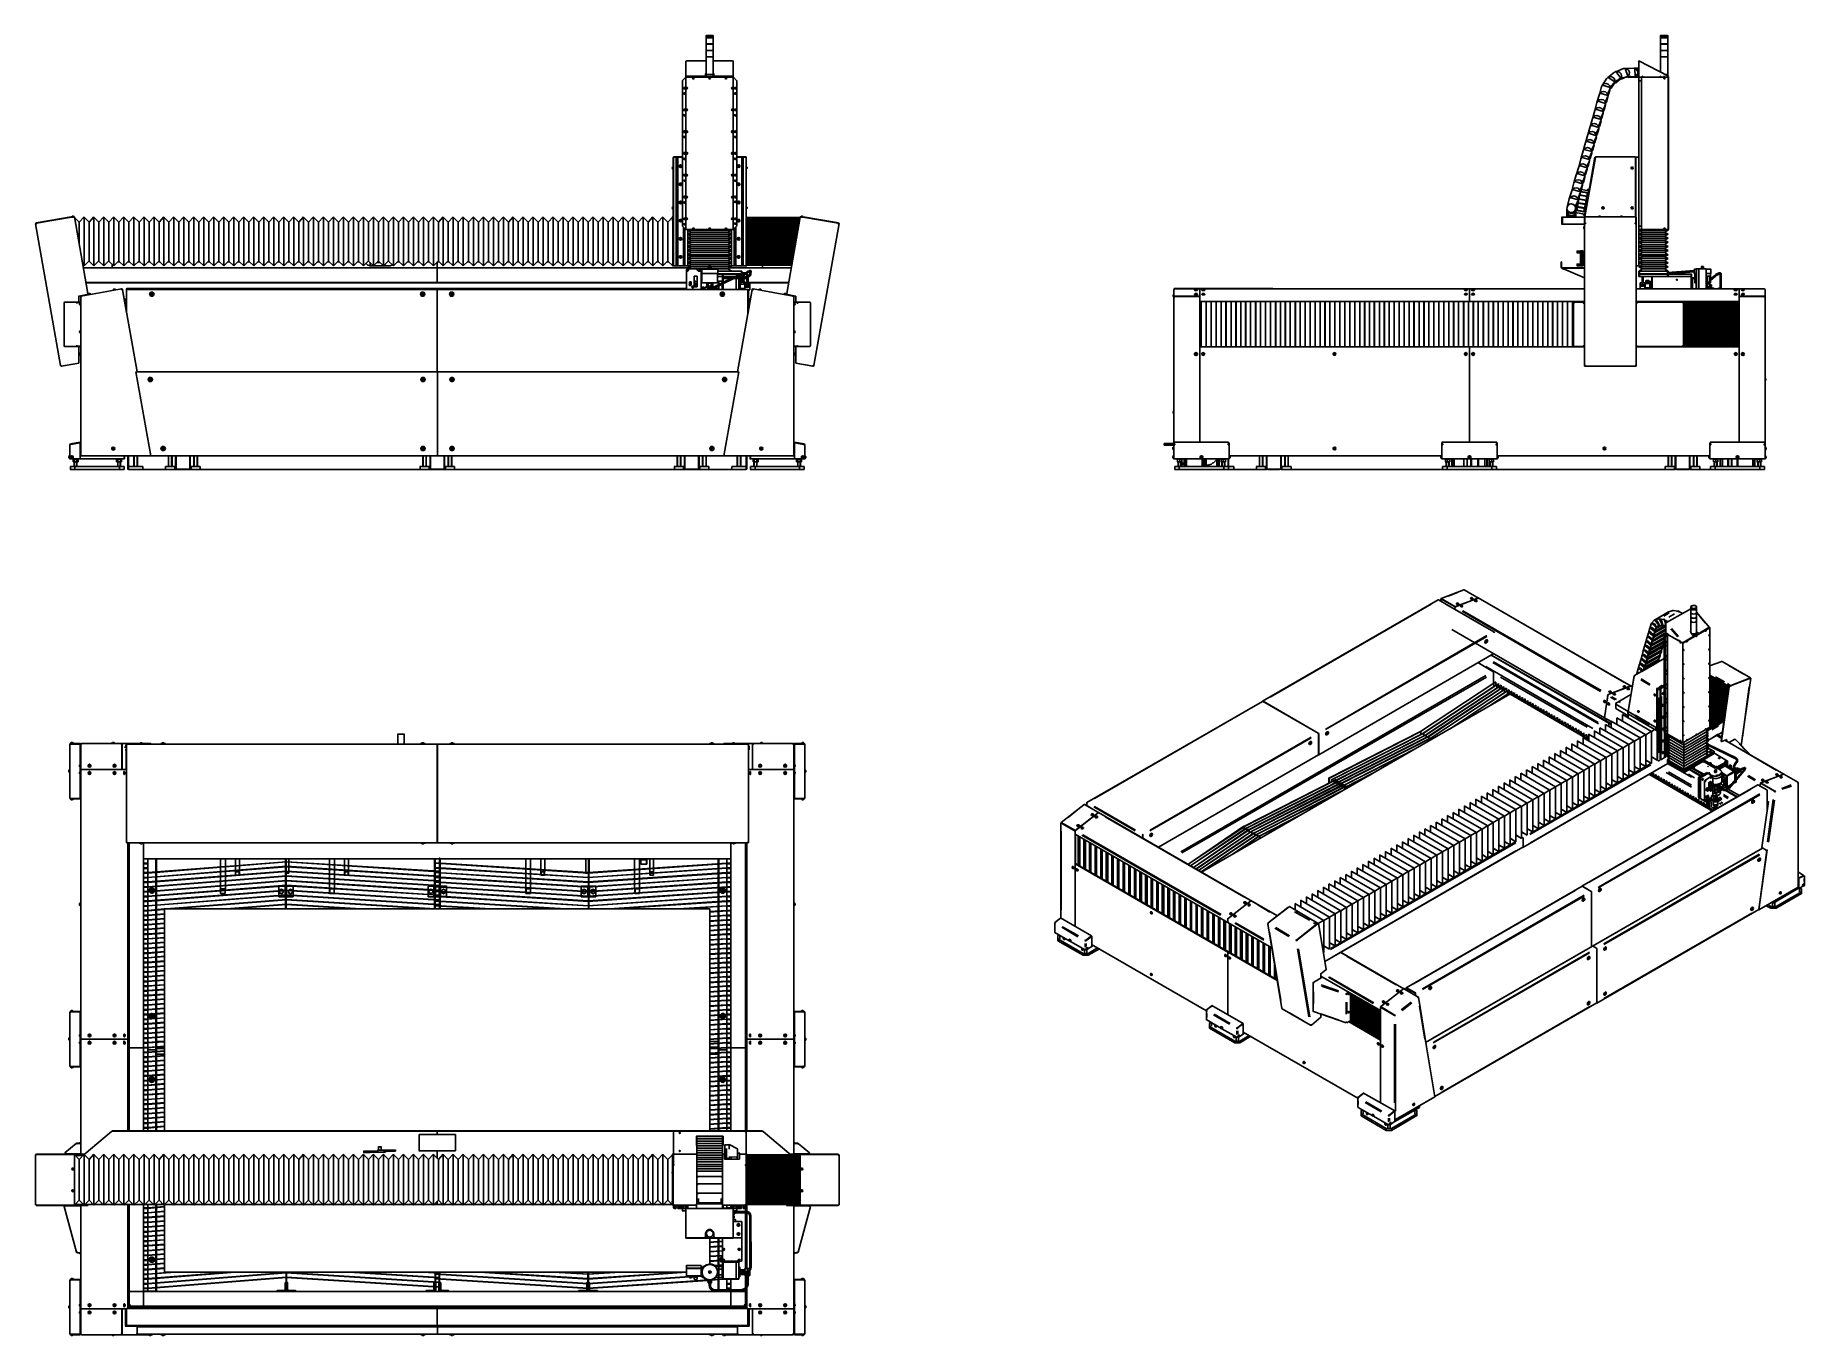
# Model space of a CAD drawing. Header units: inches. Extents: x 144 to 9879, y -166 to 6992.
import ezdxf

# ---------------------------------------------------------------- set-up
doc = ezdxf.new("R2010")
doc.units = ezdxf.units.IN
doc.header["$MEASUREMENT"] = 0

msp = doc.modelspace()

# ---------------------------------------------------------------- linework, layer by layer
at = {"color": 7}
for points in [[(3835.4, 6990.4), (3833, 6989.2)], [(3873.8, 6990.4), (3834.2, 6990.4)], [(3834.2, 6989.2), (3873.8, 6989.2)], [(3834.2, 6989.2), (3834.2, 6979.6)], [(3834.2, 6979.6), (3873.8, 6979.6)], [(3834.2, 6978.4), (3873.8, 6978.4)], [(3834.2, 6978.4), (3834.2, 6944.9)], [(3834.2, 6944.9), (3873.8, 6944.9)], [(3834.2, 6943.7), (3873.8, 6943.7)], [(3834.2, 6943.7), (3834.2, 6908.9)], [(3835.4, 6979.6), (3835.4, 6978.4)], [(3835.4, 6944.9), (3835.4, 6943.7)], [(3873.8, 6989.2), (3873.8, 6991.6)], [(3873.8, 6979.6), (3873.8, 6990.4)], [(3873.8, 6978.4), (3873.8, 6980.8)], [(3873.8, 6944.9), (3873.8, 6979.6)], [(3873.8, 6943.7), (3873.8, 6946.1)], [(3873.8, 6908.9), (3873.8, 6944.9)], [(9087.6, 6990.4), (9085.2, 6989.2)], [(9125.9, 6989.2), (9085.2, 6989.2)], [(9125.9, 6979.6), (9085.2, 6979.6)], [(9125.9, 6978.4), (9085.2, 6978.4)], [(9125.9, 6944.9), (9085.2, 6944.9)], [(9125.9, 6943.7), (9085.2, 6943.7)], [(9086.4, 6989.2), (9086.4, 6979.6)], [(9086.4, 6979.6), (9086.4, 6978.4)], [(9086.4, 6978.4), (9086.4, 6944.9)], [(9086.4, 6944.9), (9086.4, 6943.7)], [(9086.4, 6943.7), (9086.4, 6908.9)], [(9087.6, 6990.4), (9124.8, 6990.4)], [(9125.9, 6989.2), (9123.6, 6991.6)], [(9125.9, 6979.6), (9125.9, 6990.4)], [(9125.9, 6978.4), (9125.9, 6980.8)], [(9125.9, 6944.9), (9125.9, 6979.6)], [(9125.9, 6943.7), (9125.9, 6946.1)], [(9125.9, 6908.9), (9125.9, 6944.9)], [(3728.8, 6851.4), (3722.8, 6847.9)], [(3724, 6761.6), (3724, 6849.1)], [(3724, 6847.9), (3724, 6849.1)], [(3834.2, 6851.4), (3727.6, 6851.4)], [(3834.2, 6908.9), (3873.8, 6908.9)], [(3834.2, 6908.9), (3873.8, 6908.9)], [(3834.2, 6908.9), (3834.2, 6874.2)], [(3834.2, 6874.2), (3873.8, 6874.2)], [(3834.2, 6873), (3873.8, 6873)], [(3834.2, 6873), (3834.2, 6776)], [(3835.4, 6908.9), (3835.4, 6910.1)], [(3835.4, 6874.2), (3835.4, 6873)], [(3980.4, 6851.4), (3872.6, 6851.4)], [(3873.8, 6874.2), (3873.8, 6910.1)], [(3873.8, 6908.9), (3873.8, 6910.1)], [(3873.8, 6873), (3873.8, 6875.4)], [(3873.8, 6776), (3873.8, 6874.2)], [(3984, 6847.9), (3979.2, 6852.6)], [(3984, 6847.9), (3984, 6849.1)], [(3984, 6847.9), (3984, 6761.6)], [(8967.8, 6851.4), (8965.4, 6847.9)], [(8966.6, 6847.9), (8966.6, 6849.1)], [(8966.6, 6847.9), (8966.6, 6849.1)], [(8966.6, 6847.9), (8966.6, 6849.1)], [(8966.6, 6766.4), (8966.6, 6849.1)], [(8967.8, 6851.4), (9129.5, 6766.4)], [(9125.9, 6908.9), (9085.2, 6908.9)], [(9125.9, 6908.9), (9085.2, 6908.9)], [(9125.9, 6874.2), (9085.2, 6874.2)], [(9125.9, 6873), (9085.2, 6873)], [(9086.4, 6908.9), (9086.4, 6910.1)], [(9086.4, 6908.9), (9086.4, 6874.2)], [(9086.4, 6874.2), (9086.4, 6873)], [(9086.4, 6873), (9086.4, 6789.2)], [(9125.9, 6874.2), (9125.9, 6910.1)], [(9125.9, 6908.9), (9125.9, 6910.1)], [(9125.9, 6873), (9125.9, 6875.4)], [(9125.9, 6776), (9125.9, 6874.2)], [(3724, 6761.6), (3703.7, 6741.3)], [(3704.9, 6741.3), (3704.9, 5941.1)], [(3984, 6761.6), (3722.8, 6761.6)], [(3724, 6761.6), (3725.2, 6765.2), (3728.8, 6766.4)], [(3724, 6766.4), (3724, 6761.6)], [(3724, 6761.6), (3724, 6762.8)], [(3724, 6761.6), (3724, 5922)], [(3726.4, 6761.6), (3728.8, 6766.4)], [(3726.4, 6764), (3728.8, 6762.8)], [(3726.4, 6761.6), (3726.4, 6762.8)], [(3726.4, 6762.8), (3728.8, 6761.6)], [(3740.8, 6762.8), (3727.6, 6762.8)], [(3728.8, 6766.4), (3822.3, 6766.4)], [(3728.8, 6765.2), (3822.3, 6765.2)], [(3738.4, 6765.2), (3738.4, 6762.8)], [(3746.8, 6762.8), (3739.6, 6762.8)], [(3746.8, 6762.8), (3739.6, 6762.8)], [(3740.8, 6762.8), (3740.8, 6764)], [(3740.8, 6762.8), (3740.8, 6764)], [(3740.8, 6762.8), (3740.8, 6761.6)], [(3740.8, 6762.8), (3748, 6762.8)], [(3740.8, 6762.8), (3740.8, 6761.6)], [(3742, 6761.6), (3742, 6764)], [(3746.8, 6761.6), (3746.8, 6764)], [(3746.8, 6762.8), (3746.8, 6764)], [(3746.8, 6762.8), (3746.8, 6764)], [(3746.8, 6761.6), (3746.8, 6764)], [(3752.8, 6762.8), (3746.8, 6762.8)], [(3748, 6762.8), (3748, 6761.6)], [(3750.4, 6762.8), (3750.4, 6766.4)], [(3757.6, 6761.6), (3751.6, 6761.6)], [(3752.8, 6761.6), (3752.8, 6764)], [(3754, 6765.2), (3757.6, 6761.6)], [(3755.2, 6765.2), (3760, 6761.6)], [(3755.2, 6765.2), (3756.4, 6762.8)], [(3756.4, 6762.8), (3756.4, 6764)], [(3768.4, 6756.8), (3767.2, 6753.2), (3762.4, 6753.2), (3760, 6756.8), (3762.4, 6760.4), (3767.2, 6760.4), (3768.4, 6756.8)], [(3768.4, 6756.8), (3766, 6753.2), (3761.2, 6754.4), (3761.2, 6759.2), (3766, 6760.4), (3768.4, 6756.8)], [(3762.4, 6765.2), (3767.2, 6761.6)], [(3764.8, 6758), (3762.4, 6756.8)], [(3764.8, 6758), (3762.4, 6756.8)], [(3763.6, 6765.2), (3768.4, 6761.6), (3773.1, 6765.2)], [(3763.6, 6765.2), (3767.2, 6761.6)], [(3766, 6756.8), (3763.6, 6759.2)], [(3766, 6756.8), (3763.6, 6759.2)], [(3763.6, 6756.8), (3763.6, 6758)], [(3763.6, 6755.6), (3763.6, 6756.8)], [(3763.6, 6756.8), (3763.6, 6755.6)], [(3763.6, 6756.8), (3763.6, 6755.6)], [(3763.6, 6755.6), (3764.8, 6755.6)], [(3763.6, 6755.6), (3764.8, 6755.6)], [(3764.8, 6758), (3764.8, 6759.2)], [(3764.8, 6755.6), (3764.8, 6756.8)], [(3764.8, 6755.6), (3766, 6755.6)], [(3764.8, 6755.6), (3766, 6755.6)], [(3768.4, 6764), (3766, 6766.4)], [(3766, 6756.8), (3766, 6758)], [(3766, 6755.6), (3766, 6758)], [(3766, 6755.6), (3766, 6758)], [(3766, 6755.6), (3766, 6756.8)], [(3768.4, 6765.2), (3768.4, 6764)], [(3773.1, 6761.6), (3773.1, 6766.4)], [(3822.3, 6766.4), (3829.4, 6767.6), (3831.8, 6771.2)], [(3831.8, 6768.8), (3829.4, 6766.4), (3822.3, 6765.2)], [(3831.8, 6778.4), (3834.2, 6785.6)], [(3831.8, 6777.2), (3834.2, 6784.4)], [(3831.8, 6771.2), (3831.8, 6779.6)], [(3831.8, 6771.2), (3831.8, 6768.8)], [(3831.8, 6771.2), (3834.2, 6771.2)], [(3873.8, 6762.8), (3833, 6762.8)], [(3834.2, 6776), (3873.8, 6776)], [(3834.2, 6774.8), (3873.8, 6774.8)], [(3834.2, 6774.8), (3834.2, 6762.8)], [(3834.2, 6762.8), (3834.2, 6761.6)], [(3834.2, 6762.8), (3873.8, 6762.8)], [(3835.4, 6776), (3835.4, 6774.8)], [(3859.4, 6756.8), (3857, 6753.2), (3852.2, 6753.2), (3849.8, 6756.8), (3852.2, 6760.4), (3857, 6760.4), (3859.4, 6756.8)], [(3858.2, 6756.8), (3855.8, 6753.2), (3851, 6754.4), (3851, 6759.2), (3855.8, 6760.4), (3858.2, 6756.8)], [(3854.6, 6758), (3852.2, 6756.8)], [(3854.6, 6758), (3852.2, 6756.8)], [(3855.8, 6756.8), (3853.4, 6759.2)], [(3855.8, 6756.8), (3853.4, 6759.2)], [(3853.4, 6756.8), (3853.4, 6758)], [(3853.4, 6755.6), (3853.4, 6756.8)], [(3853.4, 6756.8), (3853.4, 6755.6)], [(3853.4, 6756.8), (3853.4, 6755.6)], [(3853.4, 6755.6), (3854.6, 6755.6)], [(3853.4, 6755.6), (3854.6, 6755.6)], [(3854.6, 6758), (3854.6, 6759.2)], [(3854.6, 6755.6), (3854.6, 6756.8)], [(3854.6, 6755.6), (3855.8, 6755.6)], [(3854.6, 6755.6), (3855.8, 6755.6)], [(3855.8, 6756.8), (3855.8, 6758)], [(3855.8, 6755.6), (3855.8, 6758)], [(3855.8, 6755.6), (3855.8, 6758)], [(3855.8, 6755.6), (3855.8, 6756.8)], [(3873.8, 6784.4), (3877.3, 6778.4)], [(3873.8, 6783.2), (3877.3, 6777.2)], [(3873.8, 6774.8), (3873.8, 6777.2)], [(3873.8, 6762.8), (3873.8, 6776)], [(3873.8, 6771.2), (3877.3, 6771.2)], [(3873.8, 6761.6), (3873.8, 6764)], [(3877.3, 6778.4), (3877.3, 6771.2)], [(3877.3, 6768.8), (3877.3, 6772.4)], [(3877.3, 6771.2), (3879.7, 6767.6), (3886.9, 6766.4)], [(3886.9, 6765.2), (3879.7, 6766.4), (3877.3, 6768.8)], [(3886.9, 6766.4), (3980.4, 6766.4)], [(3886.9, 6765.2), (3980.4, 6765.2)], [(3934.8, 6765.2), (3934.8, 6761.6)], [(3949.2, 6756.8), (3946.8, 6753.2), (3942, 6753.2), (3939.6, 6756.8), (3942, 6760.4), (3946.8, 6760.4), (3949.2, 6756.8)], [(3948, 6756.8), (3945.6, 6753.2), (3940.8, 6754.4), (3940.8, 6759.2), (3945.6, 6760.4), (3948, 6756.8)], [(3944.4, 6762.8), (3942, 6762.8)], [(3944.4, 6758), (3942, 6756.8)], [(3944.4, 6758), (3942, 6756.8)], [(3945.6, 6762.8), (3943.2, 6762.8)], [(3943.2, 6762.8), (3943.2, 6761.6)], [(3945.6, 6756.8), (3943.2, 6759.2)], [(3945.6, 6756.8), (3943.2, 6759.2)], [(3943.2, 6756.8), (3943.2, 6758)], [(3943.2, 6755.6), (3943.2, 6756.8)], [(3943.2, 6756.8), (3943.2, 6755.6)], [(3943.2, 6756.8), (3943.2, 6755.6)], [(3943.2, 6755.6), (3944.4, 6755.6)], [(3943.2, 6755.6), (3944.4, 6755.6)], [(3944.4, 6765.2), (3944.4, 6762.8)], [(3944.4, 6762.8), (3944.4, 6764)], [(3944.4, 6762.8), (3944.4, 6764)], [(3944.4, 6762.8), (3944.4, 6764)], [(3944.4, 6762.8), (3944.4, 6764)], [(3944.4, 6762.8), (3946.8, 6762.8)], [(3948, 6762.8), (3944.4, 6762.8)], [(3944.4, 6762.8), (3944.4, 6761.6)], [(3944.4, 6762.8), (3944.4, 6761.6)], [(3944.4, 6762.8), (3944.4, 6761.6)], [(3944.4, 6762.8), (3944.4, 6761.6)], [(3944.4, 6758), (3944.4, 6759.2)], [(3944.4, 6755.6), (3944.4, 6756.8)], [(3944.4, 6755.6), (3945.6, 6755.6)], [(3944.4, 6755.6), (3945.6, 6755.6)], [(3945.6, 6762.8), (3945.6, 6764)], [(3945.6, 6762.8), (3945.6, 6764)], [(3945.6, 6762.8), (3945.6, 6761.6)], [(3945.6, 6762.8), (3945.6, 6761.6)], [(3945.6, 6756.8), (3945.6, 6758)], [(3945.6, 6755.6), (3945.6, 6758)], [(3945.6, 6755.6), (3945.6, 6758)], [(3945.6, 6755.6), (3945.6, 6756.8)], [(3946.8, 6762.8), (3949.2, 6762.8)], [(3949.2, 6762.8), (3946.8, 6762.8)], [(3948, 6762.8), (3948, 6764)], [(3948, 6762.8), (3948, 6764)], [(3948, 6762.8), (3948, 6761.6)], [(3948, 6762.8), (3948, 6761.6)], [(3950.4, 6762.8), (3948, 6762.8)], [(3949.2, 6765.2), (3949.2, 6762.8)], [(3949.2, 6762.8), (3949.2, 6764)], [(3949.2, 6762.8), (3949.2, 6764)], [(3949.2, 6762.8), (3949.2, 6764)], [(3951.6, 6762.8), (3949.2, 6762.8)], [(3949.2, 6762.8), (3951.6, 6762.8)], [(3949.2, 6762.8), (3949.2, 6761.6)], [(3949.2, 6762.8), (3949.2, 6761.6)], [(3949.2, 6762.8), (3949.2, 6761.6)], [(3952.8, 6762.8), (3950.4, 6762.8)], [(3950.4, 6762.8), (3951.6, 6762.8)], [(3950.4, 6762.8), (3950.4, 6761.6)], [(3951.6, 6762.8), (3954, 6762.8)], [(3954, 6762.8), (3951.6, 6762.8)], [(3951.6, 6762.8), (3951.6, 6761.6)], [(3952.8, 6762.8), (3952.8, 6764)], [(3952.8, 6762.8), (3952.8, 6764)], [(3955.2, 6762.8), (3952.8, 6762.8)], [(3952.8, 6762.8), (3952.8, 6761.6)], [(3952.8, 6762.8), (3952.8, 6761.6)], [(3954, 6765.2), (3954, 6762.8)], [(3954, 6762.8), (3954, 6764)], [(3954, 6762.8), (3954, 6764)], [(3954, 6762.8), (3954, 6764)], [(3954, 6762.8), (3954, 6764)], [(3954, 6762.8), (3954, 6761.6)], [(3954, 6762.8), (3954, 6761.6)], [(3954, 6762.8), (3954, 6761.6)], [(3954, 6762.8), (3954, 6761.6)], [(3961.2, 6762.8), (3955.2, 6762.8)], [(3955.2, 6762.8), (3955.2, 6761.6)], [(3956.4, 6761.6), (3956.4, 6764)], [(3958.8, 6765.2), (3958.8, 6762.8)], [(3967.2, 6762.8), (3960, 6762.8)], [(3967.2, 6762.8), (3960, 6762.8)], [(3961.2, 6762.8), (3961.2, 6764)], [(3961.2, 6762.8), (3961.2, 6764)], [(3961.2, 6762.8), (3961.2, 6761.6)], [(3961.2, 6762.8), (3968.4, 6762.8)], [(3961.2, 6762.8), (3961.2, 6761.6)], [(3962.4, 6761.6), (3962.4, 6764)], [(3967.2, 6761.6), (3967.2, 6764)], [(3967.2, 6762.8), (3967.2, 6764)], [(3967.2, 6762.8), (3967.2, 6764)], [(3967.2, 6761.6), (3967.2, 6764)], [(3980.4, 6762.8), (3967.2, 6762.8)], [(3968.4, 6762.8), (3968.4, 6761.6)], [(3970.8, 6762.8), (3970.8, 6766.4)], [(3980.4, 6766.4), (3982.8, 6765.2), (3984, 6761.6)], [(3980.4, 6765.2), (3982.8, 6761.6)], [(3980.4, 6762.8), (3981.6, 6765.2)], [(3980.4, 6761.6), (3982.8, 6764)], [(3982.8, 6761.6), (3982.8, 6762.8)], [(4004.3, 6741.3), (3982.8, 6762.8)], [(3984, 6766.4), (3984, 6761.6)], [(3984, 6761.6), (3984, 6762.8)], [(3984, 5922), (3984, 6762.8)], [(4004.3, 5941.1), (4004.3, 6742.5)], [(8761.8, 6708.9), (8766.6, 6718.5)], [(8765.4, 6716.1), (8791.8, 6755.6)], [(8809.7, 6705.3), (8806.1, 6716.1), (8797.8, 6723.3), (8787, 6726.9), (8775, 6724.5), (8766.6, 6717.3)], [(8791.8, 6754.4), (8797.8, 6761.6)], [(8796.6, 6760.4), (8832.5, 6789.2)], [(8834.9, 6735.3), (8834.9, 6747.2), (8828.9, 6756.8), (8819.3, 6764), (8808.5, 6765.2), (8797.8, 6760.4)], [(8797.8, 6760.4), (8834.9, 6735.3)], [(8815.7, 6701.7), (8832.5, 6728.1)], [(8830.1, 6728.1), (8819.3, 6714.9)], [(8830.1, 6728.1), (8819.3, 6713.7)], [(8826.5, 6722.1), (8824.1, 6720.9)], [(8831.3, 6726.9), (8828.9, 6729.3)], [(8832.5, 6726.9), (8828.9, 6729.3)], [(8834.9, 6735.3), (8830.1, 6726.9)], [(8832.5, 6788), (8840.9, 6794)], [(8839.7, 6730.5), (8832.5, 6732.9)], [(8834.9, 6731.7), (8834.9, 6732.9)], [(8834.9, 6731.7), (8839.7, 6730.5)], [(8846.9, 6743.6), (8836.1, 6735.3)], [(8846.9, 6742.5), (8837.3, 6735.3)], [(8837.3, 6735.3), (8838.5, 6734.1)], [(8839.7, 6734.1), (8837.3, 6732.9)], [(8838.5, 6735.3), (8839.7, 6734.1)], [(8838.5, 6732.9), (8838.5, 6734.1)], [(8838.5, 6734.1), (8838.5, 6732.9)], [(8838.5, 6732.9), (8838.5, 6734.1)], [(8839.7, 6791.6), (8882.8, 6809.5)], [(8839.7, 6730.5), (8863.6, 6750.8)], [(8839.7, 6730.5), (8839.7, 6731.7)], [(8840.9, 6792.8), (8868.4, 6756.8)], [(8868.4, 6756.8), (8872, 6767.6), (8869.6, 6779.6), (8862.4, 6788), (8852.9, 6792.8), (8840.9, 6792.8)], [(8848.1, 6741.3), (8845.7, 6744.8)], [(8848.1, 6740.1), (8845.7, 6743.6)], [(8861.2, 6752), (8846.9, 6741.3)], [(8862.4, 6750.8), (8846.9, 6740.1)], [(8855.3, 6746), (8852.9, 6746)], [(8854.1, 6746), (8855.3, 6746)], [(8862.4, 6749.6), (8860, 6753.2)], [(8868.4, 6756.8), (8861.2, 6749.6)], [(8863.6, 6749.6), (8861.2, 6752)], [(8862.4, 6749.6), (8866, 6754.4)], [(8870.8, 6750.8), (8864.8, 6754.4)], [(8867.2, 6753.2), (8867.2, 6752)], [(8867.2, 6752), (8870.8, 6750.8)], [(8881.6, 6760.4), (8869.6, 6755.6)], [(8881.6, 6759.2), (8869.6, 6755.6)], [(8872, 6753.2), (8869.6, 6753.2)], [(8870.8, 6750.8), (8899.6, 6762.8)], [(8870.8, 6755.6), (8872, 6753.2)], [(8870.8, 6755.6), (8870.8, 6754.4)], [(8870.8, 6753.2), (8870.8, 6754.4)], [(8870.8, 6754.4), (8870.8, 6753.2)], [(8870.8, 6753.2), (8870.8, 6754.4)], [(8870.8, 6750.8), (8870.8, 6752)], [(8882.8, 6758), (8880.4, 6761.6)], [(8882.8, 6756.8), (8880.4, 6760.4)], [(8898.4, 6764), (8881.6, 6758)], [(8898.4, 6762.8), (8881.6, 6756.8)], [(8882.8, 6808.3), (8891.2, 6809.5)], [(8891.2, 6760.4), (8888.8, 6760.4)], [(8890, 6809.5), (8935.5, 6810.7)], [(8891.2, 6809.5), (8906.8, 6766.4)], [(8906.8, 6766.4), (8913.9, 6776), (8915.1, 6788), (8911.5, 6798.7), (8903.2, 6805.9), (8891.2, 6809.5)], [(8899.6, 6761.6), (8897.2, 6765.2)], [(8899.6, 6761.6), (8897.2, 6764)], [(8906.8, 6766.4), (8898.4, 6761.6)], [(8908, 6760.4), (8903.2, 6765.2)], [(8904.4, 6762.8), (8904.4, 6764)], [(8904.4, 6762.8), (8908, 6760.4)], [(8921.1, 6766.4), (8906.8, 6765.2)], [(8909.2, 6762.8), (8906.8, 6762.8)], [(8909.2, 6762.8), (8906.8, 6762.8)], [(8919.9, 6765.2), (8908, 6764)], [(8908, 6765.2), (8909.2, 6762.8)], [(8908, 6762.8), (8908, 6764)], [(8908, 6762.8), (8908, 6764)], [(8908, 6760.4), (8908, 6761.6)], [(8908, 6760.4), (8937.9, 6761.6)], [(8909.2, 6764), (8909.2, 6762.8)], [(8937.9, 6764), (8918.7, 6762.8)], [(8919.9, 6762.8), (8919.9, 6766.4)], [(8937.9, 6764), (8919.9, 6764)], [(8921.1, 6764), (8921.1, 6767.6)], [(8929.5, 6762.8), (8927.1, 6765.2)], [(8935.5, 6810.7), (8945.1, 6809.5)], [(8946.3, 6764), (8936.7, 6762.8)], [(8937.9, 6762.8), (8937.9, 6765.2)], [(8937.9, 6761.6), (8937.9, 6765.2)], [(8937.9, 6762.8), (8937.9, 6764)], [(8952.3, 6810.7), (8941.5, 6810.7)], [(8953.5, 6810.7), (8941.5, 6810.7)], [(8966.6, 6761.6), (8941.5, 6761.6)], [(8942.7, 6810.7), (8942.7, 6813.1)], [(8942.7, 6811.9), (8966.6, 6811.9)], [(8942.7, 6762.8), (8952.3, 6762.8)], [(8942.7, 6762.8), (8953.5, 6762.8)], [(8942.7, 6762.8), (8942.7, 6761.6)], [(8952.3, 6805.9), (8943.9, 6810.7)], [(8945.1, 6809.5), (8946.3, 6764)], [(8946.3, 6764), (8952.3, 6768.8)], [(8953.5, 6810.7), (8951.1, 6810.7)], [(8953.5, 6768.8), (8951.1, 6767.6)], [(8952.3, 6810.7), (8952.3, 6805.9)], [(8954.7, 6803.5), (8952.3, 6805.9)], [(8952.3, 6805.9), (8953.5, 6804.7)], [(8965.4, 6803.5), (8952.3, 6803.5)], [(8952.3, 6767.6), (8952.3, 6762.8)], [(8952.3, 6762.8), (8953.5, 6762.8)], [(8953.5, 6804.7), (8953.5, 6811.9)], [(8953.5, 6803.5), (8953.5, 6811.9)], [(8966.6, 6803.5), (8953.5, 6803.5)], [(8953.5, 6768.8), (8954.7, 6771.2)], [(8953.5, 6762.8), (8953.5, 6770)], [(8953.5, 6770), (8953.5, 6762.8)], [(8953.5, 6770), (8965.4, 6770)], [(8954.7, 6803.5), (8960.7, 6792.8), (8960.7, 6780.8), (8954.7, 6770)], [(8954.7, 6770), (8966.6, 6770)], [(8966.6, 6771.2), (8958.3, 6771.2)], [(8959.5, 6802.3), (8966.6, 6802.3)], [(8959.5, 6771.2), (8964.3, 6780.8), (8964.3, 6791.6), (8959.5, 6802.3)], [(8966.6, 6810.7), (8964.3, 6810.7)], [(8965.4, 6803.5), (8965.4, 6811.9)], [(8965.4, 6770), (8965.4, 6762.8)], [(8965.4, 6762.8), (8966.6, 6762.8)], [(8981, 6741.3), (8965.4, 6741.3)], [(8966.6, 6761.6), (8966.6, 6767.6)], [(8966.6, 6741.3), (8966.6, 6762.8)], [(8966.6, 6761.6), (8978.6, 6761.6)], [(8966.6, 6741.3), (8966.6, 6322)], [(8978.6, 6761.6), (9128.3, 6761.6)], [(8978.6, 6761.6), (8981, 6761.6)], [(8981, 6761.6), (8981, 6741.3)], [(8981, 6741.3), (8981, 5941.1)], [(8985.8, 6766.4), (8987, 6766.4)], [(8985.8, 6766.4), (8985.8, 6761.6)], [(8987, 6766.4), (8987, 6761.6)], [(8987, 6761.6), (9085.2, 6761.6)], [(9084, 6790.4), (9086.4, 6789.2)], [(9086.4, 6766.4), (9084, 6766.4)], [(9085.2, 6766.4), (9085.2, 6761.6)], [(9086.4, 6761.6), (9086.4, 6767.6)], [(9112.8, 6756.8), (9110.4, 6753.2), (9105.6, 6753.2), (9103.2, 6756.8), (9105.6, 6760.4), (9110.4, 6760.4), (9112.8, 6756.8)], [(9106.8, 6766.4), (9104.4, 6766.4)], [(9106.8, 6762.8), (9104.4, 6762.8)], [(9105.6, 6766.4), (9105.6, 6761.6)], [(9105.6, 6762.8), (9106.8, 6762.8)], [(9111.6, 6756.8), (9109.2, 6753.2), (9105.6, 6754.4), (9105.6, 6759.2), (9109.2, 6760.4), (9111.6, 6756.8)], [(9108, 6758), (9105.6, 6756.8)], [(9108, 6758), (9105.6, 6756.8)], [(9106.8, 6766.4), (9106.8, 6761.6)], [(9106.8, 6761.6), (9127.1, 6761.6)], [(9106.8, 6756.8), (9106.8, 6758)], [(9109.2, 6758), (9106.8, 6758)], [(9109.2, 6758), (9106.8, 6758)], [(9106.8, 6756.8), (9108, 6755.6)], [(9106.8, 6756.8), (9108, 6755.6)], [(9108, 6758), (9108, 6759.2)], [(9108, 6755.6), (9108, 6756.8)], [(9108, 6755.6), (9109.2, 6755.6)], [(9108, 6755.6), (9109.2, 6755.6)], [(9109.2, 6758), (9109.2, 6759.2)], [(9109.2, 6756.8), (9109.2, 6759.2)], [(9109.2, 6756.8), (9109.2, 6759.2)], [(9109.2, 6756.8), (9109.2, 6758)], [(9109.2, 6755.6), (9109.2, 6758)], [(9109.2, 6755.6), (9109.2, 6758)], [(9109.2, 6755.6), (9109.2, 6756.8)], [(9125.9, 6776), (9110.4, 6776)], [(9125.9, 6774.8), (9112.8, 6774.8)], [(9125.9, 6774.8), (9125.9, 6777.2)], [(9125.9, 6767.6), (9125.9, 6776)], [(9125.9, 6767.6), (9129.5, 6766.4)], [(9127.1, 6761.6), (9129.5, 6767.6)], [(9127.1, 6761.6), (9127.1, 6762.8)], [(9130.7, 6761.6), (9127.1, 6761.6)], [(9128.3, 6761.6), (9128.3, 5922)], [(9128.3, 6761.6), (9128.3, 5922)], [(9130.7, 6761.6), (9130.7, 5922)], [(3719.2, 6701.7), (3716.8, 6696.9), (3712.1, 6696.9), (3709.7, 6701.7), (3712.1, 6705.3), (3716.8, 6705.3), (3719.2, 6701.7)], [(3713.3, 6668.2), (3716.8, 6668.2), (3718, 6673), (3715.7, 6675.4), (3712.1, 6674.2), (3710.9, 6670.6)], [(3718, 6671.8), (3715.7, 6668.2), (3712.1, 6669.4), (3712.1, 6673), (3715.7, 6674.2), (3718, 6671.8)], [(3733.6, 6701.7), (3731.2, 6698.1), (3727.6, 6698.1), (3725.2, 6701.7), (3727.6, 6705.3), (3731.2, 6705.3), (3733.6, 6701.7)], [(3733.6, 6701.7), (3730, 6698.1), (3726.4, 6699.3), (3726.4, 6704.1), (3730, 6705.3), (3733.6, 6701.7)], [(3728.8, 6702.9), (3726.4, 6701.7)], [(3728.8, 6702.9), (3726.4, 6701.7)], [(3730, 6701.7), (3727.6, 6704.1)], [(3730, 6701.7), (3727.6, 6704.1)], [(3727.6, 6701.7), (3727.6, 6702.9)], [(3727.6, 6700.5), (3727.6, 6701.7)], [(3727.6, 6701.7), (3727.6, 6700.5)], [(3727.6, 6701.7), (3727.6, 6700.5)], [(3727.6, 6700.5), (3728.8, 6700.5)], [(3727.6, 6700.5), (3728.8, 6700.5)], [(3728.8, 6702.9), (3728.8, 6704.1)], [(3728.8, 6700.5), (3728.8, 6701.7)], [(3728.8, 6700.5), (3730, 6700.5)], [(3728.8, 6700.5), (3730, 6700.5)], [(3730, 6701.7), (3730, 6702.9)], [(3730, 6700.5), (3730, 6702.9)], [(3730, 6700.5), (3730, 6702.9)], [(3730, 6700.5), (3730, 6701.7)], [(3984, 6701.7), (3981.6, 6698.1), (3976.8, 6698.1), (3974.4, 6701.7), (3976.8, 6705.3), (3981.6, 6705.3), (3984, 6701.7)], [(3982.8, 6701.7), (3980.4, 6698.1), (3976.8, 6699.3), (3976.8, 6704.1), (3980.4, 6705.3), (3982.8, 6701.7)], [(3979.2, 6702.9), (3976.8, 6701.7)], [(3979.2, 6702.9), (3976.8, 6701.7)], [(3980.4, 6701.7), (3978, 6704.1)], [(3980.4, 6701.7), (3978, 6704.1)], [(3978, 6701.7), (3978, 6702.9)], [(3978, 6700.5), (3978, 6701.7)], [(3978, 6701.7), (3978, 6700.5)], [(3978, 6701.7), (3978, 6700.5)], [(3978, 6700.5), (3979.2, 6700.5)], [(3978, 6700.5), (3979.2, 6700.5)], [(3979.2, 6702.9), (3979.2, 6704.1)], [(3979.2, 6700.5), (3979.2, 6701.7)], [(3979.2, 6700.5), (3980.4, 6700.5)], [(3979.2, 6700.5), (3980.4, 6700.5)], [(3980.4, 6701.7), (3980.4, 6702.9)], [(3980.4, 6700.5), (3980.4, 6702.9)], [(3980.4, 6700.5), (3980.4, 6702.9)], [(3980.4, 6700.5), (3980.4, 6701.7)], [(3999.5, 6701.7), (3997.1, 6696.9), (3992.3, 6696.9), (3988.7, 6701.7), (3992.3, 6705.3), (3997.1, 6705.3), (3999.5, 6701.7)], [(3993.5, 6668.2), (3997.1, 6668.2), (3998.3, 6673), (3995.9, 6675.4), (3991.1, 6674.2), (3989.9, 6670.6)], [(3997.1, 6671.8), (3995.9, 6668.2), (3991.1, 6669.4), (3991.1, 6673), (3995.9, 6674.2), (3997.1, 6671.8)], [(8724.7, 6577.2), (8736.7, 6622.7)], [(8736.7, 6621.5), (8749.9, 6667)], [(8736.7, 6621.5), (8741.5, 6629.9)], [(8784.6, 6616.7), (8781, 6627.5), (8772.6, 6635.9), (8761.8, 6638.2), (8749.9, 6635.9), (8741.5, 6628.7)], [(8741.5, 6628.7), (8784.6, 6616.7)], [(8749.9, 6665.8), (8761.8, 6710.1)], [(8749.9, 6665.8), (8753.4, 6674.2)], [(8797.8, 6661), (8793, 6671.8), (8784.6, 6680.2), (8773.8, 6682.6), (8763, 6680.2), (8753.4, 6673)], [(8753.4, 6673), (8797.8, 6661)], [(8766.6, 6717.3), (8809.7, 6705.3)], [(8789.4, 6622.7), (8782.2, 6620.3)], [(8788.2, 6637), (8783.4, 6625.1)], [(8784.6, 6625.1), (8787, 6623.9)], [(8788.2, 6635.9), (8785.8, 6625.1)], [(8785.8, 6625.1), (8787, 6625.1)], [(8785.8, 6620.3), (8789.4, 6623.9)], [(8785.8, 6621.5), (8785.8, 6620.3)], [(8790.6, 6635.9), (8787, 6638.2)], [(8790.6, 6635.9), (8787, 6635.9)], [(8787, 6623.9), (8787, 6625.1)], [(8787, 6623.9), (8787, 6625.1)], [(8787, 6625.1), (8787, 6623.9)], [(8787, 6623.9), (8787, 6625.1)], [(8789.4, 6622.7), (8796.6, 6652.6)], [(8795.4, 6652.6), (8789.4, 6635.9)], [(8789.4, 6622.7), (8789.4, 6623.9)], [(8794.2, 6652.6), (8790.6, 6635.9)], [(8793, 6644.2), (8790.6, 6643)], [(8796.6, 6651.4), (8793, 6653.8)], [(8796.6, 6651.4), (8794.2, 6653.8)], [(8800.2, 6681.4), (8795.4, 6669.4)], [(8801.4, 6667), (8795.4, 6664.6)], [(8801.4, 6680.2), (8796.6, 6669.4)], [(8796.6, 6669.4), (8799, 6668.2)], [(8797.8, 6661), (8796.6, 6651.4)], [(8797.8, 6669.4), (8800.2, 6669.4)], [(8797.8, 6664.6), (8801.4, 6668.2)], [(8800.2, 6668.2), (8797.8, 6668.2)], [(8797.8, 6664.6), (8797.8, 6665.8)], [(8802.6, 6680.2), (8799, 6682.6)], [(8799, 6668.2), (8799, 6669.4)], [(8799, 6668.2), (8800.2, 6668.2)], [(8802.6, 6680.2), (8800.2, 6680.2)], [(8800.2, 6669.4), (8800.2, 6668.2)], [(8807.3, 6696.9), (8801.4, 6680.2)], [(8801.4, 6667), (8809.7, 6696.9)], [(8807.3, 6696.9), (8801.4, 6680.2)], [(8801.4, 6667), (8801.4, 6668.2)], [(8806.1, 6688.6), (8803.8, 6687.4)], [(8808.5, 6695.7), (8806.1, 6698.1)], [(8809.7, 6695.7), (8806.1, 6698.1)], [(8809.7, 6705.3), (8808.5, 6695.7)], [(8815.7, 6701.7), (8808.5, 6700.5)], [(8818.1, 6716.1), (8810.9, 6705.3)], [(8810.9, 6700.5), (8815.7, 6702.9)], [(8810.9, 6701.7), (8810.9, 6700.5)], [(8819.3, 6714.9), (8812.1, 6705.3)], [(8812.1, 6705.3), (8813.3, 6704.1)], [(8814.5, 6704.1), (8812.1, 6704.1)], [(8813.3, 6705.3), (8814.5, 6704.1)], [(8813.3, 6704.1), (8813.3, 6705.3)], [(8813.3, 6704.1), (8814.5, 6702.9)], [(8814.5, 6704.1), (8814.5, 6702.9)], [(8815.7, 6701.7), (8815.7, 6702.9)], [(8820.5, 6714.9), (8816.9, 6717.3)], [(8820.5, 6713.7), (8818.1, 6716.1)], [(3719.2, 6582), (3716.8, 6577.2), (3712.1, 6577.2), (3709.7, 6582), (3712.1, 6585.5), (3716.8, 6585.5), (3719.2, 6582)], [(3713.3, 6547.2), (3716.8, 6548.4), (3718, 6553.2), (3715.7, 6555.6), (3712.1, 6554.4), (3710.9, 6550.8)], [(3718, 6552), (3715.7, 6548.4), (3712.1, 6549.6), (3712.1, 6553.2), (3715.7, 6554.4), (3718, 6552)], [(3733.6, 6582), (3731.2, 6577.2), (3727.6, 6577.2), (3725.2, 6582), (3727.6, 6585.5), (3731.2, 6585.5), (3733.6, 6582)], [(3733.6, 6582), (3730, 6578.4), (3726.4, 6579.6), (3726.4, 6584.3), (3730, 6585.5), (3733.6, 6582)], [(3728.8, 6583.1), (3726.4, 6582)], [(3728.8, 6583.1), (3726.4, 6582)], [(3730, 6582), (3727.6, 6584.3)], [(3730, 6582), (3727.6, 6584.3)], [(3727.6, 6582), (3727.6, 6583.1)], [(3727.6, 6580.8), (3727.6, 6582)], [(3727.6, 6582), (3727.6, 6580.8)], [(3727.6, 6582), (3727.6, 6580.8)], [(3727.6, 6580.8), (3728.8, 6579.6)], [(3727.6, 6580.8), (3728.8, 6579.6)], [(3728.8, 6583.1), (3728.8, 6584.3)], [(3728.8, 6579.6), (3730, 6582)], [(3728.8, 6579.6), (3730, 6582)], [(3728.8, 6579.6), (3728.8, 6580.8)], [(3730, 6582), (3730, 6583.1)], [(3730, 6580.8), (3730, 6583.1)], [(3730, 6580.8), (3730, 6583.1)], [(3730, 6580.8), (3730, 6582)], [(3984, 6582), (3981.6, 6577.2), (3976.8, 6577.2), (3974.4, 6582), (3976.8, 6585.5), (3981.6, 6585.5), (3984, 6582)], [(3982.8, 6582), (3980.4, 6578.4), (3976.8, 6579.6), (3976.8, 6584.3), (3980.4, 6585.5), (3982.8, 6582)], [(3979.2, 6583.1), (3976.8, 6582)], [(3979.2, 6583.1), (3976.8, 6582)], [(3980.4, 6582), (3978, 6584.3)], [(3980.4, 6582), (3978, 6584.3)], [(3978, 6582), (3978, 6583.1)], [(3978, 6580.8), (3978, 6582)], [(3978, 6582), (3978, 6580.8)], [(3978, 6582), (3978, 6580.8)], [(3978, 6580.8), (3979.2, 6579.6)], [(3978, 6580.8), (3979.2, 6579.6)], [(3979.2, 6583.1), (3979.2, 6584.3)], [(3979.2, 6579.6), (3980.4, 6582)], [(3979.2, 6579.6), (3980.4, 6582)], [(3979.2, 6579.6), (3979.2, 6580.8)], [(3980.4, 6582), (3980.4, 6583.1)], [(3980.4, 6580.8), (3980.4, 6583.1)], [(3980.4, 6580.8), (3980.4, 6583.1)], [(3980.4, 6580.8), (3980.4, 6582)], [(3999.5, 6582), (3997.1, 6577.2), (3992.3, 6577.2), (3988.7, 6582), (3992.3, 6585.5), (3997.1, 6585.5), (3999.5, 6582)], [(3993.5, 6547.2), (3997.1, 6548.4), (3998.3, 6553.2), (3995.9, 6555.6), (3991.1, 6554.4), (3989.9, 6550.8)], [(3997.1, 6552), (3995.9, 6548.4), (3991.1, 6549.6), (3991.1, 6553.2), (3995.9, 6554.4), (3997.1, 6552)], [(8699.5, 6488.5), (8711.5, 6534)], [(8711.5, 6532.8), (8724.7, 6578.4)], [(8711.5, 6532.8), (8716.3, 6542.4)], [(8759.4, 6528.1), (8755.8, 6538.8), (8747.5, 6547.2), (8735.5, 6549.6), (8724.7, 6548.4), (8716.3, 6541.2)], [(8716.3, 6541.2), (8759.4, 6528.1)], [(8724.7, 6577.2), (8728.3, 6586.7)], [(8771.4, 6572.4), (8767.8, 6583.1), (8759.4, 6591.5), (8748.7, 6593.9), (8737.9, 6592.7), (8728.3, 6585.5)], [(8728.3, 6585.5), (8771.4, 6572.4)], [(8763, 6534), (8757, 6531.6)], [(8763, 6547.2), (8758.2, 6536.4)], [(8759.4, 6528.1), (8758.2, 6519.7)], [(8761.8, 6548.4), (8759.4, 6536.4)], [(8759.4, 6536.4), (8761.8, 6536.4)], [(8761.8, 6536.4), (8759.4, 6535.2)], [(8759.4, 6536.4), (8761.8, 6536.4)], [(8759.4, 6532.8), (8760.6, 6531.6)], [(8764.2, 6547.2), (8760.6, 6549.6)], [(8760.6, 6535.2), (8761.8, 6535.2)], [(8760.6, 6531.6), (8763, 6535.2)], [(8765.4, 6547.2), (8761.8, 6547.2)], [(8761.8, 6536.4), (8761.8, 6535.2)], [(8761.8, 6535.2), (8761.8, 6536.4)], [(8769, 6564), (8763, 6547.2)], [(8763, 6534), (8771.4, 6564)], [(8763, 6534), (8763, 6535.2)], [(8770.2, 6564), (8764.2, 6547.2)], [(8767.8, 6556.8), (8765.4, 6555.6)], [(8766.6, 6555.6), (8767.8, 6558)], [(8771.4, 6564), (8767.8, 6564)], [(8771.4, 6562.8), (8769, 6565.2)], [(8775, 6592.7), (8770.2, 6580.8)], [(8776.2, 6578.4), (8770.2, 6576)], [(8776.2, 6591.5), (8771.4, 6580.8)], [(8771.4, 6580.8), (8773.8, 6580.8)], [(8771.4, 6571.2), (8771.4, 6577.2)], [(8771.4, 6572.4), (8771.4, 6564)], [(8771.4, 6564), (8771.4, 6568.8)], [(8772.6, 6580.8), (8775, 6580.8)], [(8775, 6580.8), (8772.6, 6579.6)], [(8772.6, 6576), (8776.2, 6579.6)], [(8775, 6579.6), (8772.6, 6579.6)], [(8772.6, 6577.2), (8772.6, 6576)], [(8777.4, 6591.5), (8773.8, 6593.9)], [(8773.8, 6579.6), (8773.8, 6580.8)], [(8773.8, 6580.8), (8773.8, 6579.6)], [(8777.4, 6591.5), (8775, 6591.5)], [(8782.2, 6608.3), (8776.2, 6591.5)], [(8776.2, 6578.4), (8784.6, 6608.3)], [(8782.2, 6608.3), (8776.2, 6591.5)], [(8776.2, 6578.4), (8776.2, 6579.6)], [(8779.8, 6599.9), (8779.8, 6601.1)], [(8783.4, 6607.1), (8781, 6609.5)], [(8784.6, 6607.1), (8781, 6609.5)], [(8784.6, 6616.7), (8783.4, 6607.1)], [(3719.2, 6462.2), (3716.8, 6457.4), (3712.1, 6457.4), (3709.7, 6462.2), (3712.1, 6465.8), (3716.8, 6465.8), (3719.2, 6462.2)], [(3713.3, 6427.4), (3716.8, 6428.6), (3718, 6432.2), (3715.7, 6435.8), (3712.1, 6434.6), (3710.9, 6431)], [(3718, 6431), (3715.7, 6428.6), (3712.1, 6429.8), (3712.1, 6433.4), (3715.7, 6434.6), (3718, 6431)], [(3733.6, 6462.2), (3731.2, 6457.4), (3727.6, 6457.4), (3725.2, 6462.2), (3727.6, 6465.8), (3731.2, 6465.8), (3733.6, 6462.2)], [(3733.6, 6462.2), (3730, 6458.6), (3726.4, 6459.8), (3726.4, 6463.4), (3730, 6465.8), (3733.6, 6462.2)], [(3728.8, 6463.4), (3726.4, 6462.2)], [(3728.8, 6463.4), (3726.4, 6462.2)], [(3730, 6462.2), (3727.6, 6464.6)], [(3730, 6462.2), (3727.6, 6464.6)], [(3727.6, 6462.2), (3727.6, 6463.4)], [(3727.6, 6461), (3727.6, 6462.2)], [(3727.6, 6462.2), (3727.6, 6461)], [(3727.6, 6462.2), (3727.6, 6461)], [(3727.6, 6461), (3728.8, 6459.8)], [(3727.6, 6461), (3728.8, 6459.8)], [(3728.8, 6463.4), (3728.8, 6464.6)], [(3728.8, 6459.8), (3730, 6462.2)], [(3728.8, 6459.8), (3730, 6462.2)], [(3728.8, 6459.8), (3728.8, 6461)], [(3730, 6462.2), (3730, 6463.4)], [(3730, 6461), (3730, 6463.4)], [(3730, 6461), (3730, 6463.4)], [(3730, 6461), (3730, 6462.2)], [(3984, 6462.2), (3981.6, 6457.4), (3976.8, 6457.4), (3974.4, 6462.2), (3976.8, 6465.8), (3981.6, 6465.8), (3984, 6462.2)], [(3982.8, 6462.2), (3980.4, 6458.6), (3976.8, 6459.8), (3976.8, 6463.4), (3980.4, 6465.8), (3982.8, 6462.2)], [(3979.2, 6463.4), (3976.8, 6462.2)], [(3979.2, 6463.4), (3976.8, 6462.2)], [(3980.4, 6462.2), (3978, 6464.6)], [(3980.4, 6462.2), (3978, 6464.6)], [(3978, 6462.2), (3978, 6463.4)], [(3978, 6461), (3978, 6462.2)], [(3978, 6462.2), (3978, 6461)], [(3978, 6462.2), (3978, 6461)], [(3978, 6461), (3979.2, 6459.8)], [(3978, 6461), (3979.2, 6459.8)], [(3979.2, 6463.4), (3979.2, 6464.6)], [(3979.2, 6459.8), (3980.4, 6462.2)], [(3979.2, 6459.8), (3980.4, 6462.2)], [(3979.2, 6459.8), (3979.2, 6461)], [(3980.4, 6462.2), (3980.4, 6463.4)], [(3980.4, 6461), (3980.4, 6463.4)], [(3980.4, 6461), (3980.4, 6463.4)], [(3980.4, 6461), (3980.4, 6462.2)], [(3999.5, 6462.2), (3997.1, 6457.4), (3992.3, 6457.4), (3988.7, 6462.2), (3992.3, 6465.8), (3997.1, 6465.8), (3999.5, 6462.2)], [(3993.5, 6427.4), (3997.1, 6428.6), (3998.3, 6432.2), (3995.9, 6435.8), (3991.1, 6434.6), (3989.9, 6431)], [(3997.1, 6431), (3995.9, 6428.6), (3991.1, 6429.8), (3991.1, 6433.4), (3995.9, 6434.6), (3997.1, 6431)], [(8673.2, 6399.9), (8686.4, 6445.4)], [(8686.4, 6444.2), (8699.5, 6489.7)], [(8686.4, 6444.2), (8690, 6453.8)], [(8734.3, 6439.4), (8729.5, 6450.2), (8722.3, 6458.6), (8710.3, 6462.2), (8699.5, 6459.8), (8690, 6452.6)], [(8690, 6452.6), (8734.3, 6439.4)], [(8699.5, 6488.5), (8703.1, 6498.1)], [(8746.3, 6483.7), (8742.7, 6494.5), (8734.3, 6502.9), (8723.5, 6506.5), (8711.5, 6504.1), (8703.1, 6496.9)], [(8703.1, 6496.9), (8746.3, 6483.7)], [(8725.9, 6401.1), (8734.3, 6432.2)], [(8731.9, 6431), (8725.9, 6415.5)], [(8731.9, 6431), (8725.9, 6414.3)], [(8733.1, 6431), (8730.7, 6431)], [(8734.3, 6431), (8730.7, 6431)], [(8736.7, 6459.8), (8731.9, 6447.8)], [(8737.9, 6445.4), (8731.9, 6443)], [(8737.9, 6459.8), (8733.1, 6449)], [(8733.1, 6447.8), (8735.5, 6447.8)], [(8734.3, 6439.4), (8733.1, 6431)], [(8734.3, 6449), (8736.7, 6447.8)], [(8734.3, 6444.2), (8737.9, 6446.6)], [(8734.3, 6444.2), (8734.3, 6445.4)], [(8739.1, 6459.8), (8735.5, 6459.8)], [(8735.5, 6447.8), (8735.5, 6446.6)], [(8735.5, 6446.6), (8736.7, 6446.6)], [(8740.3, 6458.6), (8736.7, 6461)], [(8736.7, 6447.8), (8736.7, 6446.6)], [(8736.7, 6446.6), (8736.7, 6447.8)], [(8737.9, 6445.4), (8746.3, 6476.5)], [(8743.9, 6475.4), (8737.9, 6459.8)], [(8737.9, 6445.4), (8737.9, 6446.6)], [(8745.1, 6475.4), (8739.1, 6458.6)], [(8742.7, 6468.2), (8740.3, 6467)], [(8746.3, 6475.4), (8742.7, 6475.4)], [(8746.3, 6475.4), (8743.9, 6475.4)], [(8749.9, 6504.1), (8745.1, 6492.1)], [(8751, 6489.7), (8745.1, 6487.3)], [(8746.3, 6492.1), (8748.7, 6492.1)], [(8746.3, 6483.7), (8746.3, 6475.4)], [(8749.9, 6502.9), (8747.5, 6492.1)], [(8747.5, 6492.1), (8749.9, 6492.1)], [(8749.9, 6492.1), (8747.5, 6490.9)], [(8747.5, 6487.3), (8751, 6490.9)], [(8747.5, 6488.5), (8747.5, 6487.3)], [(8752.2, 6502.9), (8748.7, 6505.3)], [(8752.2, 6502.9), (8748.7, 6502.9)], [(8748.7, 6490.9), (8748.7, 6492.1)], [(8748.7, 6492.1), (8748.7, 6490.9)], [(8748.7, 6490.9), (8748.7, 6492.1)], [(8757, 6519.7), (8751, 6502.9)], [(8751, 6489.7), (8759.4, 6519.7)], [(8757, 6519.7), (8751, 6502.9)], [(8751, 6489.7), (8751, 6490.9)], [(8754.6, 6512.5), (8754.6, 6511.3)], [(8759.4, 6518.5), (8755.8, 6520.9)], [(8758.2, 6519.7), (8755.8, 6519.7)], [(3719.2, 6341.2), (3716.8, 6337.6), (3712.1, 6337.6), (3709.7, 6341.2), (3712.1, 6346), (3716.8, 6346), (3719.2, 6341.2)], [(3733.6, 6341.2), (3731.2, 6337.6), (3727.6, 6337.6), (3725.2, 6341.2), (3727.6, 6346), (3731.2, 6346), (3733.6, 6341.2)], [(3733.6, 6341.2), (3730, 6337.6), (3726.4, 6338.8), (3726.4, 6343.6), (3730, 6344.8), (3733.6, 6341.2)], [(3728.8, 6343.6), (3726.4, 6342.4)], [(3728.8, 6343.6), (3726.4, 6342.4)], [(3730, 6342.4), (3727.6, 6344.8)], [(3730, 6342.4), (3727.6, 6344.8)], [(3727.6, 6342.4), (3727.6, 6343.6)], [(3727.6, 6341.2), (3727.6, 6342.4)], [(3727.6, 6342.4), (3727.6, 6341.2)], [(3727.6, 6342.4), (3727.6, 6341.2)], [(3727.6, 6341.2), (3728.8, 6340)], [(3727.6, 6341.2), (3728.8, 6340)], [(3728.8, 6343.6), (3728.8, 6344.8)], [(3728.8, 6340), (3730, 6342.4)], [(3728.8, 6340), (3730, 6342.4)], [(3728.8, 6340), (3728.8, 6341.2)], [(3730, 6342.4), (3730, 6343.6)], [(3730, 6341.2), (3730, 6343.6)], [(3730, 6341.2), (3730, 6343.6)], [(3730, 6341.2), (3730, 6342.4)], [(3984, 6341.2), (3981.6, 6337.6), (3976.8, 6337.6), (3974.4, 6341.2), (3976.8, 6346), (3981.6, 6346), (3984, 6341.2)], [(3982.8, 6341.2), (3980.4, 6337.6), (3976.8, 6338.8), (3976.8, 6343.6), (3980.4, 6344.8), (3982.8, 6341.2)], [(3979.2, 6343.6), (3976.8, 6342.4)], [(3979.2, 6343.6), (3976.8, 6342.4)], [(3980.4, 6342.4), (3978, 6344.8)], [(3980.4, 6342.4), (3978, 6344.8)], [(3978, 6342.4), (3978, 6343.6)], [(3978, 6341.2), (3978, 6342.4)], [(3978, 6342.4), (3978, 6341.2)], [(3978, 6342.4), (3978, 6341.2)], [(3978, 6341.2), (3979.2, 6340)], [(3978, 6341.2), (3979.2, 6340)], [(3979.2, 6343.6), (3979.2, 6344.8)], [(3979.2, 6340), (3980.4, 6342.4)], [(3979.2, 6340), (3980.4, 6342.4)], [(3979.2, 6340), (3979.2, 6341.2)], [(3980.4, 6342.4), (3980.4, 6343.6)], [(3980.4, 6341.2), (3980.4, 6343.6)], [(3980.4, 6341.2), (3980.4, 6343.6)], [(3980.4, 6341.2), (3980.4, 6342.4)], [(3999.5, 6341.2), (3997.1, 6337.6), (3992.3, 6337.6), (3988.7, 6341.2), (3992.3, 6346), (3997.1, 6346), (3999.5, 6341.2)], [(8648, 6311.3), (8661.2, 6356.8)], [(8696, 6307.7), (8692.4, 6318.4), (8684, 6325.6), (8673.2, 6329.2), (8661.2, 6326.8), (8652.8, 6319.6)], [(8661.2, 6355.6), (8673.2, 6401.1)], [(8661.2, 6355.6), (8664.8, 6365.2)], [(8707.9, 6352), (8704.3, 6362.8), (8696, 6369.9), (8685.2, 6373.5), (8674.4, 6371.1), (8664.8, 6364)], [(8664.8, 6364), (8707.9, 6352)], [(8673.2, 6399.9), (8678, 6409.5)], [(8721.1, 6396.3), (8717.5, 6407.1), (8709.1, 6414.3), (8698.3, 6417.9), (8686.4, 6415.5), (8678, 6408.3)], [(8678, 6408.3), (8721.1, 6396.3)], [(8701.9, 6325.6), (8698.3, 6328)], [(8699.5, 6313.7), (8707.9, 6343.6)], [(8705.5, 6342.4), (8699.5, 6326.8)], [(8706.7, 6342.4), (8700.7, 6325.6)], [(8704.3, 6335.2), (8701.9, 6334)], [(8703.1, 6334), (8704.3, 6336.4)], [(8707.9, 6342.4), (8704.3, 6342.4)], [(8707.9, 6342.4), (8705.5, 6342.4)], [(8711.5, 6371.1), (8706.7, 6360.4)], [(8712.7, 6358), (8706.7, 6354.4)], [(8709.1, 6350.8), (8706.7, 6355.6)], [(8712.7, 6371.1), (8707.9, 6360.4)], [(8707.9, 6360.4), (8710.3, 6359.2)], [(8707.9, 6352), (8707.9, 6342.4)], [(8707.9, 6342.4), (8707.9, 6347.2)], [(8709.1, 6360.4), (8711.5, 6359.2)], [(8709.1, 6355.6), (8712.7, 6359.2)], [(8711.5, 6359.2), (8709.1, 6358)], [(8709.1, 6355.6), (8709.1, 6356.8)], [(8713.9, 6371.1), (8710.3, 6371.1)], [(8710.3, 6359.2), (8710.3, 6360.4)], [(8710.3, 6359.2), (8711.5, 6358)], [(8713.9, 6369.9), (8711.5, 6372.3)], [(8711.5, 6359.2), (8711.5, 6358)], [(8712.7, 6358), (8721.1, 6387.9)], [(8718.7, 6386.7), (8712.7, 6371.1)], [(8718.7, 6386.7), (8712.7, 6369.9)], [(8712.7, 6358), (8712.7, 6359.2)], [(8717.5, 6379.5), (8715.1, 6378.3)], [(8719.9, 6386.7), (8717.5, 6386.7)], [(8721.1, 6386.7), (8717.5, 6386.7)], [(8724.7, 6415.5), (8719.9, 6403.5)], [(8725.9, 6401.1), (8719.9, 6398.7)], [(8721.1, 6396.3), (8719.9, 6386.7)], [(8721.1, 6403.5), (8723.5, 6403.5)], [(8724.7, 6415.5), (8722.3, 6404.7)], [(8722.3, 6404.7), (8723.5, 6403.5)], [(8722.3, 6399.9), (8725.9, 6402.3)], [(8722.3, 6399.9), (8722.3, 6401.1)], [(8727.1, 6414.3), (8723.5, 6416.7)], [(8727.1, 6415.5), (8723.5, 6415.5)], [(8723.5, 6402.3), (8723.5, 6403.5)], [(8723.5, 6403.5), (8723.5, 6402.3)], [(8723.5, 6403.5), (8723.5, 6402.3)], [(8723.5, 6403.5), (8723.5, 6402.3)], [(8725.9, 6401.1), (8725.9, 6402.3)], [(8729.5, 6423.8), (8727.1, 6422.6)], [(3651, 6266.9), (3647.4, 6264.5)], [(3648.6, 6264.5), (3648.6, 6258.6)], [(3648.6, 6258.6), (3651, 6256.2)], [(3653.4, 6268.1), (3649.8, 6268.1)], [(3651, 6268.1), (3651, 6256.2)], [(3651, 6256.2), (3653.4, 6256.2)], [(3653.4, 6318.4), (3654.6, 6322), (3657, 6323.2)], [(3653.4, 5995), (3653.4, 6319.6)], [(3653.4, 6318.4), (3654.6, 6318.4)], [(3654.6, 6322), (3658.2, 6322)], [(3654.6, 6322), (3654.6, 5722)], [(3657, 6323.2), (3704.9, 6323.2)], [(3657, 6323.2), (3657, 6322)], [(3658.2, 6322), (3668.9, 6322)], [(3668.9, 6322), (3670.1, 6322)], [(3670.1, 6322), (3672.5, 6322)], [(3670.1, 6322), (3670.1, 5722)], [(3672.5, 6322), (3676.1, 6322)], [(3676.1, 6322), (3678.5, 6322)], [(3678.5, 6322), (3679.7, 6322)], [(3678.5, 6322), (3678.5, 5722)], [(3679.7, 6322), (3704.9, 6322)], [(3701.3, 6271.7), (3698.9, 6266.9), (3694.1, 6264.5), (3689.3, 6266.9), (3686.9, 6271.7), (3689.3, 6276.5), (3694.1, 6278.9), (3698.9, 6276.5), (3701.3, 6271.7)], [(3701.3, 6271.7), (3698.9, 6266.9), (3692.9, 6265.7), (3688.1, 6269.3), (3688.1, 6274.1), (3692.9, 6277.7), (3698.9, 6276.5), (3701.3, 6271.7)], [(3694.1, 6275.3), (3690.5, 6272.9)], [(3694.1, 6275.3), (3690.5, 6272.9)], [(3691.7, 6272.9), (3691.7, 6274.1)], [(3691.7, 6272.9), (3691.7, 6269.3)], [(3691.7, 6272.9), (3691.7, 6269.3)], [(3691.7, 6269.3), (3691.7, 6270.5)], [(3691.7, 6269.3), (3694.1, 6268.1)], [(3691.7, 6269.3), (3694.1, 6268.1)], [(3697.7, 6272.9), (3692.9, 6276.5)], [(3697.7, 6272.9), (3692.9, 6276.5)], [(3694.1, 6275.3), (3694.1, 6276.5)], [(3694.1, 6268.1), (3697.7, 6270.5)], [(3694.1, 6268.1), (3697.7, 6270.5)], [(3694.1, 6268.1), (3694.1, 6269.3)], [(3697.7, 6272.9), (3697.7, 6274.1)], [(3697.7, 6269.3), (3697.7, 6274.1)], [(3697.7, 6269.3), (3697.7, 6274.1)], [(3697.7, 6269.3), (3697.7, 6270.5)], [(3713.3, 6307.7), (3716.8, 6308.9), (3718, 6312.5), (3715.7, 6316), (3712.1, 6314.9), (3710.9, 6310.1)], [(3718, 6311.3), (3715.7, 6308.9), (3712.1, 6310.1), (3712.1, 6313.7), (3715.7, 6314.9), (3718, 6311.3)], [(3993.5, 6307.7), (3997.1, 6308.9), (3998.3, 6312.5), (3995.9, 6316), (3991.1, 6314.9), (3989.9, 6310.1)], [(3997.1, 6311.3), (3995.9, 6308.9), (3991.1, 6310.1), (3991.1, 6313.7), (3995.9, 6314.9), (3997.1, 6311.3)], [(4028.3, 6322), (4003.1, 6322)], [(4004.3, 6323.2), (4051, 6323.2)], [(4021.1, 6271.7), (4018.7, 6266.9), (4013.9, 6264.5), (4009.1, 6266.9), (4006.7, 6271.7), (4009.1, 6276.5), (4013.9, 6278.9), (4018.7, 6276.5), (4021.1, 6271.7)], [(4021.1, 6271.7), (4018.7, 6266.9), (4012.7, 6265.7), (4007.9, 6269.3), (4007.9, 6274.1), (4012.7, 6277.7), (4018.7, 6276.5), (4021.1, 6271.7)], [(4013.9, 6275.3), (4010.3, 6272.9)], [(4013.9, 6275.3), (4010.3, 6272.9)], [(4011.5, 6272.9), (4011.5, 6274.1)], [(4011.5, 6272.9), (4011.5, 6269.3)], [(4011.5, 6272.9), (4011.5, 6269.3)], [(4011.5, 6269.3), (4011.5, 6270.5)], [(4011.5, 6269.3), (4013.9, 6268.1)], [(4011.5, 6269.3), (4013.9, 6268.1)], [(4017.5, 6272.9), (4012.7, 6276.5)], [(4017.5, 6272.9), (4012.7, 6276.5)], [(4013.9, 6275.3), (4013.9, 6276.5)], [(4013.9, 6268.1), (4017.5, 6270.5)], [(4013.9, 6268.1), (4017.5, 6270.5)], [(4013.9, 6268.1), (4013.9, 6269.3)], [(4017.5, 6272.9), (4017.5, 6274.1)], [(4017.5, 6269.3), (4017.5, 6274.1)], [(4017.5, 6269.3), (4017.5, 6274.1)], [(4017.5, 6269.3), (4017.5, 6270.5)], [(4030.7, 6322), (4027.1, 6322)], [(4031.9, 6322), (4029.5, 6322)], [(4030.7, 5722), (4030.7, 6323.2)], [(4036.7, 6322), (4030.7, 6322)], [(4037.9, 6322), (4035.5, 6322)], [(4040.2, 6322), (4036.7, 6322)], [(4037.9, 5722), (4037.9, 6323.2)], [(4049.8, 6322), (4039, 6322)], [(4054.6, 6322), (4048.6, 6322)], [(4051, 6322), (4051, 6324.4)], [(4051, 6323.2), (4054.6, 6322), (4055.8, 6318.4)], [(4055.8, 6318.4), (4053.4, 6318.4)], [(4054.6, 5722), (4054.6, 6323.2)], [(4057, 6268.1), (4054.6, 6268.1)], [(4055.8, 6318.4), (4055.8, 5995)], [(4060.6, 6264.5), (4055.8, 6268.1)], [(4055.8, 6256.2), (4057, 6256.2)], [(4057, 6268.1), (4057, 6256.2)], [(4057, 6256.2), (4060.6, 6259.8)], [(4060.6, 6258.6), (4060.6, 6265.7)], [(8622.9, 6222.6), (8636.1, 6268.1)], [(8622.9, 6222.6), (8627.7, 6232.2)], [(8670.8, 6219), (8667.2, 6229.8), (8658.8, 6237), (8646.8, 6240.6), (8636.1, 6238.2), (8627.7, 6231)], [(8627.7, 6231), (8670.8, 6219)], [(8636.1, 6266.9), (8648, 6312.5)], [(8636.1, 6266.9), (8639.7, 6276.5)], [(8682.8, 6263.3), (8679.2, 6274.1), (8670.8, 6281.3), (8660, 6284.9), (8649.2, 6282.5), (8639.7, 6275.3)], [(8639.7, 6275.3), (8682.8, 6263.3)], [(8648, 6311.3), (8652.8, 6320.8)], [(8652.8, 6319.6), (8696, 6307.7)], [(8668.4, 5991.5), (8725.9, 6320.8)], [(8673.2, 6239.4), (8668.4, 6227.4)], [(8674.4, 6238.2), (8669.6, 6227.4)], [(8670.8, 5995), (8728.3, 6320.8)], [(8728.3, 6318.4), (8670.8, 5995)], [(8675.6, 6238.2), (8672, 6240.6)], [(8676.8, 6237), (8673.2, 6239.4)], [(8680.4, 6255), (8674.4, 6238.2)], [(8674.4, 6225), (8682.8, 6255)], [(8681.6, 6253.8), (8675.6, 6237)], [(8679.2, 6246.6), (8676.8, 6245.4)], [(8678, 6245.4), (8679.2, 6247.8)], [(8682.8, 6253.8), (8679.2, 6256.2)], [(8682.8, 6253.8), (8680.4, 6253.8)], [(8686.4, 6283.7), (8681.6, 6271.7)], [(8687.6, 6269.3), (8681.6, 6266.9)], [(8687.6, 6282.5), (8682.8, 6271.7)], [(8682.8, 6271.7), (8685.2, 6270.5)], [(8682.8, 6253.8), (8682.8, 6268.1)], [(8682.8, 6263.3), (8682.8, 6253.8)], [(8684, 6271.7), (8686.4, 6270.5)], [(8686.4, 6270.5), (8684, 6270.5)], [(8684, 6266.9), (8687.6, 6270.5)], [(8684, 6266.9), (8684, 6268.1)], [(8688.8, 6282.5), (8685.2, 6284.9)], [(8685.2, 6270.5), (8685.2, 6271.7)], [(8685.2, 6270.5), (8685.2, 6271.7)], [(8685.2, 6270.5), (8685.2, 6271.7)], [(8688.8, 6281.3), (8686.4, 6283.7)], [(8687.6, 6269.3), (8696, 6299.3)], [(8693.6, 6298.1), (8687.6, 6282.5)], [(8693.6, 6298.1), (8687.6, 6281.3)], [(8687.6, 6269.3), (8687.6, 6270.5)], [(8691.2, 6290.9), (8691.2, 6289.7)], [(8694.8, 6298.1), (8692.4, 6298.1)], [(8696, 6298.1), (8692.4, 6298.1)], [(8699.5, 6313.7), (8693.6, 6311.3)], [(8696, 6307.7), (8694.8, 6298.1)], [(8698.3, 6326.8), (8696, 6316)], [(8696, 6316), (8698.3, 6314.9)], [(8696, 6311.3), (8697.2, 6311.3)], [(8699.5, 6326.8), (8697.2, 6316)], [(8700.7, 6326.8), (8697.2, 6326.8)], [(8697.2, 6316), (8698.3, 6314.9)], [(8697.2, 6311.3), (8699.5, 6314.9)], [(8698.3, 6314.9), (8698.3, 6316)], [(8698.3, 6314.9), (8698.3, 6316)], [(8698.3, 6314.9), (8698.3, 6316)], [(8698.3, 6314.9), (8698.3, 6316)], [(8699.5, 6313.7), (8699.5, 6314.9)], [(8725.9, 6319.6), (8730.7, 6324.4)], [(8725.9, 6319.6), (8728.3, 6319.6)], [(8730.7, 6320.8), (8727.1, 6318.4)], [(8730.7, 6318.4), (8727.1, 6318.4)], [(8728.3, 6319.6), (8730.7, 6323.2)], [(8728.3, 6318.4), (8728.3, 6319.6)], [(8946.3, 6323.2), (8729.5, 6323.2)], [(8730.7, 6323.2), (8730.7, 6318.4)], [(8936.7, 6262.1), (8934.3, 6257.4), (8928.3, 6256.2), (8924.7, 6258.6), (8924.7, 6264.5), (8928.3, 6266.9), (8934.3, 6265.7), (8936.7, 6262.1)], [(8935.5, 6262.1), (8933.1, 6257.4), (8929.5, 6256.2), (8925.9, 6259.8), (8925.9, 6263.3), (8929.5, 6266.9), (8933.1, 6265.7), (8935.5, 6262.1)], [(8930.7, 6263.3), (8927.1, 6263.3)], [(8930.7, 6263.3), (8927.1, 6263.3)], [(8928.3, 6263.3), (8928.3, 6264.5)], [(8933.1, 6262.1), (8930.7, 6258.6), (8928.3, 6259.8), (8928.3, 6263.3), (8930.7, 6264.5), (8933.1, 6262.1)], [(8928.3, 6263.3), (8928.3, 6261)], [(8928.3, 6263.3), (8928.3, 6261)], [(8928.3, 6261), (8928.3, 6262.1)], [(8928.3, 6261), (8930.7, 6259.8)], [(8928.3, 6261), (8930.7, 6259.8)], [(8931.9, 6263.3), (8929.5, 6263.3)], [(8931.9, 6263.3), (8929.5, 6263.3)], [(8930.7, 6263.3), (8930.7, 6264.5)], [(8930.7, 6259.8), (8931.9, 6262.1)], [(8930.7, 6259.8), (8931.9, 6262.1)], [(8930.7, 6259.8), (8930.7, 6261)], [(8931.9, 6263.3), (8931.9, 6264.5)], [(8931.9, 6261), (8931.9, 6264.5)], [(8931.9, 6261), (8931.9, 6264.5)], [(8931.9, 6261), (8931.9, 6262.1)], [(8948.7, 6318.4), (8945.1, 6318.4)], [(8946.3, 6318.4), (8946.3, 6324.4)], [(8946.3, 6323.2), (8948.7, 6322), (8949.9, 6318.4)], [(8946.3, 6322), (8948.7, 6318.4)], [(8947.5, 6320.8), (8947.5, 6318.4)], [(8949.9, 6318.4), (8947.5, 6318.4)], [(8949.9, 6311.3), (8947.5, 6311.3)], [(8948.7, 5995), (8948.7, 6319.6)], [(8948.7, 6318.4), (8948.7, 6311.3)], [(8948.7, 6310.1), (8949.9, 6310.1)], [(8949.9, 6322), (8954.7, 6322)], [(8949.9, 6322), (8949.9, 6318.4)], [(8949.9, 6318.4), (8949.9, 6311.3)], [(8949.9, 6311.3), (8949.9, 6310.1)], [(8949.9, 6310.1), (8949.9, 5991.5)], [(8954.7, 6322), (8961.9, 6322)], [(8961.9, 6322), (8966.6, 6322)], [(8966.6, 6322), (8966.6, 5722)], [(3701.3, 6171.1), (3698.9, 6166.3), (3694.1, 6165.1), (3689.3, 6166.3), (3686.9, 6171.1), (3689.3, 6177.1), (3694.1, 6178.3), (3698.9, 6177.1), (3701.3, 6171.1)], [(3701.3, 6171.1), (3698.9, 6166.3), (3692.9, 6165.1), (3688.1, 6168.7), (3688.1, 6174.7), (3692.9, 6178.3), (3698.9, 6177.1), (3701.3, 6171.1)], [(3694.1, 6174.7), (3690.5, 6173.5)], [(3694.1, 6174.7), (3690.5, 6173.5)], [(3691.7, 6173.5), (3691.7, 6174.7)], [(3691.7, 6173.5), (3691.7, 6169.9)], [(3691.7, 6173.5), (3691.7, 6169.9)], [(3691.7, 6169.9), (3691.7, 6171.1)], [(3691.7, 6169.9), (3694.1, 6168.7)], [(3691.7, 6169.9), (3694.1, 6168.7)], [(3697.7, 6173.5), (3692.9, 6175.9)], [(3697.7, 6173.5), (3692.9, 6175.9)], [(3694.1, 6174.7), (3694.1, 6175.9)], [(3694.1, 6168.7), (3697.7, 6171.1)], [(3694.1, 6168.7), (3697.7, 6171.1)], [(3694.1, 6168.7), (3694.1, 6169.9)], [(3697.7, 6173.5), (3697.7, 6174.7)], [(3697.7, 6169.9), (3697.7, 6174.7)], [(3697.7, 6169.9), (3697.7, 6174.7)], [(3697.7, 6169.9), (3697.7, 6171.1)], [(3719.2, 6221.4), (3716.8, 6217.8), (3712.1, 6217.8), (3709.7, 6221.4), (3712.1, 6226.2), (3716.8, 6226.2), (3719.2, 6221.4)], [(3710.9, 6225), (3710.9, 6219)], [(3713.3, 6187.9), (3716.8, 6189.1), (3718, 6192.7), (3715.7, 6195.1), (3712.1, 6193.9), (3710.9, 6190.3)], [(3718, 6191.5), (3715.7, 6187.9), (3712.1, 6190.3), (3712.1, 6193.9), (3715.7, 6195.1), (3718, 6191.5)], [(3718, 6225), (3718, 6219)], [(3733.6, 6221.4), (3731.2, 6217.8), (3727.6, 6217.8), (3725.2, 6221.4), (3727.6, 6225), (3731.2, 6225), (3733.6, 6221.4)], [(3733.6, 6221.4), (3730, 6217.8), (3726.4, 6219), (3726.4, 6223.8), (3730, 6225), (3733.6, 6221.4)], [(3728.8, 6222.6), (3726.4, 6222.6)], [(3728.8, 6222.6), (3726.4, 6222.6)], [(3727.6, 6222.6), (3727.6, 6223.8)], [(3727.6, 6221.4), (3727.6, 6222.6)], [(3727.6, 6222.6), (3727.6, 6221.4)], [(3730, 6222.6), (3727.6, 6222.6)], [(3727.6, 6222.6), (3727.6, 6221.4)], [(3730, 6222.6), (3727.6, 6222.6)], [(3727.6, 6221.4), (3728.8, 6220.2)], [(3727.6, 6221.4), (3728.8, 6220.2)], [(3728.8, 6222.6), (3728.8, 6223.8)], [(3728.8, 6220.2), (3730, 6222.6)], [(3728.8, 6220.2), (3730, 6222.6)], [(3728.8, 6220.2), (3728.8, 6221.4)], [(3730, 6222.6), (3730, 6223.8)], [(3730, 6221.4), (3730, 6223.8)], [(3730, 6221.4), (3730, 6223.8)], [(3730, 6221.4), (3730, 6222.6)], [(3984, 6221.4), (3981.6, 6217.8), (3976.8, 6217.8), (3974.4, 6221.4), (3976.8, 6225), (3981.6, 6225), (3984, 6221.4)], [(3982.8, 6221.4), (3980.4, 6217.8), (3976.8, 6219), (3976.8, 6223.8), (3980.4, 6225), (3982.8, 6221.4)], [(3979.2, 6222.6), (3976.8, 6222.6)], [(3979.2, 6222.6), (3976.8, 6222.6)], [(3978, 6222.6), (3978, 6223.8)], [(3978, 6221.4), (3978, 6222.6)], [(3978, 6222.6), (3978, 6221.4)], [(3980.4, 6222.6), (3978, 6222.6)], [(3978, 6222.6), (3978, 6221.4)], [(3980.4, 6222.6), (3978, 6222.6)], [(3978, 6221.4), (3979.2, 6220.2)], [(3978, 6221.4), (3979.2, 6220.2)], [(3979.2, 6222.6), (3979.2, 6223.8)], [(3979.2, 6220.2), (3980.4, 6222.6)], [(3979.2, 6220.2), (3980.4, 6222.6)], [(3979.2, 6220.2), (3979.2, 6221.4)], [(3980.4, 6222.6), (3980.4, 6223.8)], [(3980.4, 6221.4), (3980.4, 6223.8)], [(3980.4, 6221.4), (3980.4, 6223.8)], [(3980.4, 6221.4), (3980.4, 6222.6)], [(3999.5, 6221.4), (3997.1, 6217.8), (3992.3, 6217.8), (3988.7, 6221.4), (3992.3, 6226.2), (3997.1, 6226.2), (3999.5, 6221.4)], [(3989.9, 6219), (3989.9, 6226.2)], [(3993.5, 6187.9), (3997.1, 6189.1), (3998.3, 6192.7), (3995.9, 6195.1), (3991.1, 6193.9), (3989.9, 6190.3)], [(3997.1, 6191.5), (3995.9, 6187.9), (3991.1, 6190.3), (3991.1, 6193.9), (3995.9, 6195.1), (3997.1, 6191.5)], [(3998.3, 6219), (3998.3, 6226.2)], [(4021.1, 6171.1), (4018.7, 6166.3), (4013.9, 6165.1), (4009.1, 6166.3), (4006.7, 6171.1), (4009.1, 6177.1), (4013.9, 6178.3), (4018.7, 6177.1), (4021.1, 6171.1)], [(4021.1, 6171.1), (4018.7, 6166.3), (4012.7, 6165.1), (4007.9, 6168.7), (4007.9, 6174.7), (4012.7, 6178.3), (4018.7, 6177.1), (4021.1, 6171.1)], [(4013.9, 6174.7), (4010.3, 6173.5)], [(4013.9, 6174.7), (4010.3, 6173.5)], [(4011.5, 6173.5), (4011.5, 6174.7)], [(4011.5, 6173.5), (4011.5, 6169.9)], [(4011.5, 6173.5), (4011.5, 6169.9)], [(4011.5, 6169.9), (4011.5, 6171.1)], [(4011.5, 6169.9), (4013.9, 6168.7)], [(4011.5, 6169.9), (4013.9, 6168.7)], [(4017.5, 6173.5), (4012.7, 6175.9)], [(4017.5, 6173.5), (4012.7, 6175.9)], [(4013.9, 6174.7), (4013.9, 6175.9)], [(4013.9, 6168.7), (4017.5, 6171.1)], [(4013.9, 6168.7), (4017.5, 6171.1)], [(4013.9, 6168.7), (4013.9, 6169.9)], [(4017.5, 6173.5), (4017.5, 6174.7)], [(4017.5, 6169.9), (4017.5, 6174.7)], [(4017.5, 6169.9), (4017.5, 6174.7)], [(4017.5, 6169.9), (4017.5, 6171.1)], [(8584.6, 6090.9), (8597.7, 6136.4)], [(8597.7, 6135.2), (8609.7, 6180.7)], [(8597.7, 6135.2), (8601.3, 6143.6)], [(8645.6, 6130.4), (8640.9, 6141.2), (8632.5, 6149.6), (8621.7, 6152), (8610.9, 6149.6), (8601.3, 6142.4)], [(8601.3, 6142.4), (8645.6, 6130.4)], [(8609.7, 6179.5), (8622.9, 6223.8)], [(8609.7, 6179.5), (8614.5, 6187.9)], [(8657.6, 6174.7), (8654, 6185.5), (8645.6, 6193.9), (8634.9, 6196.3), (8622.9, 6193.9), (8614.5, 6186.7)], [(8614.5, 6186.7), (8657.6, 6174.7)], [(8648, 6150.8), (8643.3, 6138.8)], [(8649.2, 6136.4), (8643.3, 6134)], [(8649.2, 6149.6), (8644.4, 6138.8)], [(8644.4, 6138.8), (8646.8, 6137.6)], [(8645.6, 6138.8), (8648, 6138.8)], [(8645.6, 6134), (8649.2, 6137.6)], [(8648, 6137.6), (8645.6, 6137.6)], [(8645.6, 6134), (8645.6, 6135.2)], [(8650.4, 6149.6), (8646.8, 6152)], [(8646.8, 6143.6), (8646.8, 6144.8)], [(8646.8, 6137.6), (8646.8, 6138.8)], [(8646.8, 6137.6), (8648, 6137.6)], [(8650.4, 6149.6), (8648, 6149.6)], [(8648, 6138.8), (8648, 6137.6)], [(8655.2, 6166.3), (8649.2, 6149.6)], [(8649.2, 6136.4), (8657.6, 6166.3)], [(8655.2, 6166.3), (8649.2, 6149.6)], [(8649.2, 6136.4), (8649.2, 6137.6)], [(8654, 6157.9), (8651.6, 6156.7)], [(8651.6, 6143.6), (8691.2, 6136.4)], [(8652.8, 6156.7), (8654, 6159.1)], [(8656.4, 6165.1), (8654, 6167.5)], [(8657.6, 6165.1), (8654, 6167.5)], [(8661.2, 6195.1), (8656.4, 6183.1)], [(8662.4, 6180.7), (8656.4, 6178.3)], [(8657.6, 6174.7), (8656.4, 6165.1)], [(8656.4, 6165.1), (8657.6, 6169.9)], [(8657.6, 6183.1), (8660, 6181.9)], [(8657.6, 6173.5), (8657.6, 6179.5)], [(8661.2, 6193.9), (8658.8, 6183.1)], [(8658.8, 6183.1), (8660, 6183.1)], [(8658.8, 6178.3), (8662.4, 6181.9)], [(8658.8, 6178.3), (8658.8, 6179.5)], [(8663.6, 6193.9), (8660, 6196.3)], [(8663.6, 6193.9), (8660, 6193.9)], [(8660, 6181.9), (8660, 6183.1)], [(8660, 6181.9), (8660, 6183.1)], [(8660, 6183.1), (8660, 6181.9)], [(8660, 6181.9), (8660, 6183.1)], [(8668.4, 6210.6), (8662.4, 6193.9)], [(8662.4, 6180.7), (8670.8, 6210.6)], [(8668.4, 6210.6), (8662.4, 6193.9)], [(8662.4, 6180.7), (8662.4, 6181.9)], [(8666, 6202.3), (8663.6, 6201.1)], [(8669.6, 6209.4), (8667.2, 6211.8)], [(8670.8, 6209.4), (8667.2, 6211.8)], [(8674.4, 6225), (8668.4, 6222.6)], [(8669.6, 6227.4), (8672, 6226.2)], [(8670.8, 6219), (8669.6, 6209.4)], [(8670.8, 6227.4), (8673.2, 6227.4)], [(8670.8, 6222.6), (8674.4, 6226.2)], [(8670.8, 6222.6), (8670.8, 6223.8)], [(8692.4, 6134), (8670.8, 6009.4)], [(8672, 6226.2), (8672, 6227.4)], [(8672, 6226.2), (8673.2, 6226.2)], [(8673.2, 6227.4), (8673.2, 6226.2)], [(8673.2, 6226.2), (8673.2, 6227.4)], [(8674.4, 6225), (8674.4, 6226.2)], [(8686.4, 6137.6), (8687.6, 6144.8)], [(8686.4, 6141.2), (8686.4, 6143.6)], [(8687.6, 6143.6), (8688.8, 6146)], [(8688.8, 6144.8), (8696, 6143.6)], [(8691.2, 6136.4), (8692.4, 6134)], [(8693.6, 6132.8), (8691.2, 6135.2)], [(8697.2, 6143.6), (8697.2, 6144.8)], [(3651, 6046.6), (3647.4, 6044.2)], [(3648.6, 6044.2), (3648.6, 6039.4)], [(3648.6, 6039.4), (3651, 6037)], [(3653.4, 6047.7), (3649.8, 6047.7)], [(3651, 6047.7), (3651, 6035.8)], [(3701.3, 6071.7), (3698.9, 6066.9), (3694.1, 6064.5), (3689.3, 6066.9), (3686.9, 6071.7), (3689.3, 6076.5), (3694.1, 6078.9), (3698.9, 6076.5), (3701.3, 6071.7)], [(3701.3, 6071.7), (3698.9, 6066.9), (3692.9, 6065.7), (3688.1, 6069.3), (3688.1, 6074.1), (3692.9, 6077.7), (3698.9, 6076.5), (3701.3, 6071.7)], [(3694.1, 6075.3), (3690.5, 6072.9)], [(3694.1, 6075.3), (3690.5, 6072.9)], [(3691.7, 6072.9), (3691.7, 6074.1)], [(3691.7, 6072.9), (3691.7, 6070.5)], [(3691.7, 6072.9), (3691.7, 6070.5)], [(3691.7, 6070.5), (3691.7, 6071.7)], [(3691.7, 6070.5), (3694.1, 6068.1)], [(3691.7, 6070.5), (3694.1, 6068.1)], [(3697.7, 6072.9), (3692.9, 6076.5)], [(3697.7, 6072.9), (3692.9, 6076.5)], [(3694.1, 6075.3), (3694.1, 6076.5)], [(3694.1, 6068.1), (3697.7, 6071.7)], [(3694.1, 6068.1), (3697.7, 6071.7)], [(3694.1, 6068.1), (3694.1, 6069.3)], [(3697.7, 6072.9), (3697.7, 6074.1)], [(3697.7, 6070.5), (3697.7, 6074.1)], [(3697.7, 6070.5), (3697.7, 6074.1)], [(3697.7, 6070.5), (3697.7, 6071.7)], [(3719.2, 6101.6), (3716.8, 6096.9), (3712.1, 6096.9), (3709.7, 6101.6), (3712.1, 6106.4), (3716.8, 6106.4), (3719.2, 6101.6)], [(3710.9, 6105.2), (3710.9, 6098.1)], [(3713.3, 6068.1), (3716.8, 6069.3), (3718, 6072.9), (3715.7, 6075.3), (3712.1, 6074.1), (3710.9, 6070.5)], [(3718, 6071.7), (3715.7, 6068.1), (3712.1, 6069.3), (3712.1, 6074.1), (3715.7, 6075.3), (3718, 6071.7)], [(3718, 6105.2), (3718, 6098.1)], [(3733.6, 6101.6), (3731.2, 6098.1), (3727.6, 6098.1), (3725.2, 6101.6), (3727.6, 6105.2), (3731.2, 6105.2), (3733.6, 6101.6)], [(3733.6, 6101.6), (3730, 6098.1), (3726.4, 6099.3), (3726.4, 6104), (3730, 6105.2), (3733.6, 6101.6)], [(3728.8, 6102.8), (3726.4, 6102.8)], [(3728.8, 6102.8), (3726.4, 6102.8)], [(3727.6, 6102.8), (3727.6, 6104)], [(3727.6, 6102.8), (3727.6, 6100.5)], [(3730, 6102.8), (3727.6, 6102.8)], [(3727.6, 6102.8), (3727.6, 6100.5)], [(3730, 6102.8), (3727.6, 6102.8)], [(3727.6, 6100.5), (3727.6, 6101.6)], [(3727.6, 6100.5), (3728.8, 6100.5)], [(3727.6, 6100.5), (3728.8, 6100.5)], [(3728.8, 6102.8), (3728.8, 6104)], [(3728.8, 6100.5), (3728.8, 6101.6)], [(3728.8, 6100.5), (3730, 6100.5)], [(3728.8, 6100.5), (3730, 6100.5)], [(3730, 6102.8), (3730, 6104)], [(3730, 6100.5), (3730, 6104)], [(3730, 6100.5), (3730, 6104)], [(3730, 6100.5), (3730, 6101.6)], [(3984, 6101.6), (3981.6, 6098.1), (3976.8, 6098.1), (3974.4, 6101.6), (3976.8, 6105.2), (3981.6, 6105.2), (3984, 6101.6)], [(3982.8, 6101.6), (3980.4, 6098.1), (3976.8, 6099.3), (3976.8, 6104), (3980.4, 6105.2), (3982.8, 6101.6)], [(3979.2, 6102.8), (3976.8, 6102.8)], [(3979.2, 6102.8), (3976.8, 6102.8)], [(3978, 6102.8), (3978, 6104)], [(3978, 6102.8), (3978, 6100.5)], [(3980.4, 6102.8), (3978, 6102.8)], [(3978, 6102.8), (3978, 6100.5)], [(3980.4, 6102.8), (3978, 6102.8)], [(3978, 6100.5), (3978, 6101.6)], [(3978, 6100.5), (3979.2, 6100.5)], [(3978, 6100.5), (3979.2, 6100.5)], [(3979.2, 6102.8), (3979.2, 6104)], [(3979.2, 6100.5), (3979.2, 6101.6)], [(3979.2, 6100.5), (3980.4, 6100.5)], [(3979.2, 6100.5), (3980.4, 6100.5)], [(3980.4, 6102.8), (3980.4, 6104)], [(3980.4, 6100.5), (3980.4, 6104)], [(3980.4, 6100.5), (3980.4, 6104)], [(3980.4, 6100.5), (3980.4, 6101.6)], [(3999.5, 6101.6), (3997.1, 6096.9), (3992.3, 6096.9), (3988.7, 6101.6), (3992.3, 6106.4), (3997.1, 6106.4), (3999.5, 6101.6)], [(3989.9, 6098.1), (3989.9, 6106.4)], [(3993.5, 6071.7), (3997.1, 6071.7), (3998.3, 6076.5), (3995.9, 6078.9), (3991.1, 6077.7), (3989.9, 6074.1)], [(3997.1, 6075.3), (3995.9, 6071.7), (3991.1, 6072.9), (3991.1, 6076.5), (3995.9, 6077.7), (3997.1, 6075.3)], [(3998.3, 6098.1), (3998.3, 6106.4)], [(4021.1, 6071.7), (4018.7, 6066.9), (4013.9, 6064.5), (4009.1, 6066.9), (4006.7, 6071.7), (4009.1, 6076.5), (4013.9, 6078.9), (4018.7, 6076.5), (4021.1, 6071.7)], [(4021.1, 6071.7), (4018.7, 6066.9), (4012.7, 6065.7), (4007.9, 6069.3), (4007.9, 6074.1), (4012.7, 6077.7), (4018.7, 6076.5), (4021.1, 6071.7)], [(4013.9, 6075.3), (4010.3, 6072.9)], [(4013.9, 6075.3), (4010.3, 6072.9)], [(4011.5, 6072.9), (4011.5, 6074.1)], [(4011.5, 6072.9), (4011.5, 6070.5)], [(4011.5, 6072.9), (4011.5, 6070.5)], [(4011.5, 6070.5), (4011.5, 6071.7)], [(4011.5, 6070.5), (4013.9, 6068.1)], [(4011.5, 6070.5), (4013.9, 6068.1)], [(4017.5, 6072.9), (4012.7, 6076.5)], [(4017.5, 6072.9), (4012.7, 6076.5)], [(4013.9, 6075.3), (4013.9, 6076.5)], [(4013.9, 6068.1), (4017.5, 6071.7)], [(4013.9, 6068.1), (4017.5, 6071.7)], [(4013.9, 6068.1), (4013.9, 6069.3)], [(4017.5, 6072.9), (4017.5, 6074.1)], [(4017.5, 6070.5), (4017.5, 6074.1)], [(4017.5, 6070.5), (4017.5, 6074.1)], [(4017.5, 6070.5), (4017.5, 6071.7)], [(4057, 6047.7), (4054.6, 6047.7)], [(4060.6, 6044.2), (4055.8, 6047.7)], [(4057, 6047.7), (4057, 6035.8)], [(4057, 6037), (4060.6, 6040.6)], [(4060.6, 6039.4), (4060.6, 6045.4)], [(8576.2, 6025), (8571.4, 6034.6), (8572.6, 6046.6)], [(8572.6, 6046.6), (8584.6, 6092.1)], [(8572.6, 6046.6), (8577.4, 6056.1), (8585.8, 6062.1), (8596.5, 6063.3), (8606.1, 6060.9), (8614.5, 6054.9), (8619.3, 6045.4)], [(8584.6, 6090.9), (8589.4, 6100.5)], [(8632.5, 6086.1), (8628.9, 6096.9), (8620.5, 6105.2), (8609.7, 6107.6), (8597.7, 6105.2), (8589.4, 6099.3)], [(8589.4, 6099.3), (8632.5, 6086.1)], [(8609.7, 6059.7), (8592.9, 6063.3)], [(8619.3, 6045.4), (8619.3, 6034.6), (8614.5, 6025)], [(8622.9, 6062.1), (8618.1, 6050.1)], [(8624.1, 6047.7), (8618.1, 6045.4)], [(8624.1, 6060.9), (8619.3, 6050.1)], [(8619.3, 6050.1), (8621.7, 6050.1)], [(8619.3, 6032.2), (8621.7, 6047.7)], [(8619.3, 6033.4), (8619.3, 6046.6)], [(8620.5, 6050.1), (8622.9, 6050.1)], [(8622.9, 6050.1), (8620.5, 6048.9)], [(8620.5, 6045.4), (8624.1, 6048.9)], [(8620.5, 6046.6), (8620.5, 6045.4)], [(8625.3, 6060.9), (8621.7, 6063.3)], [(8621.7, 6048.9), (8622.9, 6051.3)], [(8621.7, 6048.9), (8621.7, 6050.1)], [(8621.7, 6050.1), (8621.7, 6048.9)], [(8621.7, 6048.9), (8621.7, 6050.1)], [(8625.3, 6060.9), (8622.9, 6060.9)], [(8630.1, 6077.7), (8624.1, 6060.9)], [(8624.1, 6047.7), (8632.5, 6077.7)], [(8630.1, 6077.7), (8624.1, 6060.9)], [(8624.1, 6060.9), (8624.1, 6063.3)], [(8624.1, 6047.7), (8624.1, 6048.9)], [(8628.9, 6046.6), (8625.3, 6027.4)], [(8627.7, 6070.5), (8627.7, 6069.3)], [(8668.4, 6039.4), (8627.7, 6046.6)], [(8632.5, 6076.5), (8628.9, 6078.9)], [(8631.3, 6077.7), (8628.9, 6077.7)], [(8637.3, 6092.1), (8630.1, 6089.7)], [(8633.7, 6068.1), (8630.1, 6048.9)], [(8630.1, 6048.9), (8669.6, 6041.8)], [(8636.1, 6106.4), (8631.3, 6094.5)], [(8632.5, 6086.1), (8631.3, 6077.7)], [(8632.5, 6094.5), (8634.9, 6093.3)], [(8672, 6060.9), (8632.5, 6068.1)], [(8636.1, 6105.2), (8633.7, 6094.5)], [(8633.7, 6094.5), (8634.9, 6094.5)], [(8633.7, 6089.7), (8637.3, 6093.3)], [(8633.7, 6090.9), (8633.7, 6089.7)], [(8637.3, 6089.7), (8633.7, 6070.5)], [(8633.7, 6070.5), (8673.2, 6063.3)], [(8638.5, 6105.2), (8634.9, 6107.6)], [(8638.5, 6105.2), (8634.9, 6105.2)], [(8634.9, 6093.3), (8634.9, 6094.5)], [(8634.9, 6093.3), (8634.9, 6094.5)], [(8634.9, 6094.5), (8634.9, 6093.3)], [(8634.9, 6093.3), (8634.9, 6094.5)], [(8638.5, 6098.1), (8636.1, 6092.1)], [(8676.8, 6082.5), (8636.1, 6089.7)], [(8637.3, 6092.1), (8644.4, 6122)], [(8643.3, 6122), (8637.3, 6105.2)], [(8637.3, 6092.1), (8637.3, 6093.3)], [(8637.3, 6092.1), (8676.8, 6084.9)], [(8642.1, 6122), (8638.5, 6105.2)], [(8640.9, 6113.6), (8638.5, 6112.4)], [(8644.4, 6120.8), (8640.9, 6123.2)], [(8680.4, 6105.2), (8640.9, 6111.2)], [(8644.4, 6120.8), (8642.1, 6123.2)], [(8680.4, 6106.4), (8642.1, 6113.6)], [(8644.4, 6132.8), (8684, 6126.8)], [(8645.6, 6130.4), (8644.4, 6120.8)], [(8684, 6124.4), (8644.4, 6130.4)], [(8664.8, 6020.2), (8668.4, 6040.6)], [(8669.6, 6041.8), (8672, 6062.1)], [(8673.2, 6063.3), (8676.8, 6083.7)], [(8676.8, 6084.9), (8680.4, 6106.4)], [(8684, 6126.8), (8680.4, 6106.4)], [(8776.2, 6041.8), (8773.8, 6037), (8769, 6035.8), (8764.2, 6039.4), (8764.2, 6044.2), (8769, 6047.7), (8773.8, 6046.6), (8776.2, 6041.8)], [(8775, 6041.8), (8773.8, 6037), (8769, 6037), (8765.4, 6039.4), (8765.4, 6044.2), (8769, 6046.6), (8773.8, 6045.4), (8775, 6041.8)], [(8770.2, 6044.2), (8766.6, 6043)], [(8770.2, 6044.2), (8766.6, 6043)], [(8767.8, 6043), (8767.8, 6044.2)], [(8772.6, 6041.8), (8771.4, 6039.4), (8767.8, 6040.6), (8767.8, 6043), (8771.4, 6044.2), (8772.6, 6041.8)], [(8767.8, 6043), (8767.8, 6040.6)], [(8767.8, 6043), (8767.8, 6040.6)], [(8767.8, 6040.6), (8767.8, 6041.8)], [(8767.8, 6040.6), (8770.2, 6039.4)], [(8767.8, 6040.6), (8770.2, 6039.4)], [(8772.6, 6043), (8769, 6045.4)], [(8772.6, 6043), (8769, 6045.4)], [(8770.2, 6044.2), (8770.2, 6045.4)], [(8770.2, 6039.4), (8772.6, 6041.8)], [(8770.2, 6039.4), (8772.6, 6041.8)], [(8770.2, 6039.4), (8770.2, 6040.6)], [(8772.6, 6043), (8772.6, 6044.2)], [(8772.6, 6040.6), (8772.6, 6044.2)], [(8772.6, 6040.6), (8772.6, 6044.2)], [(8772.6, 6040.6), (8772.6, 6041.8)], [(8936.7, 6041.8), (8934.3, 6037), (8928.3, 6035.8), (8924.7, 6039.4), (8924.7, 6044.2), (8928.3, 6047.7), (8934.3, 6046.6), (8936.7, 6041.8)], [(8935.5, 6041.8), (8933.1, 6037), (8929.5, 6037), (8925.9, 6039.4), (8925.9, 6044.2), (8929.5, 6046.6), (8933.1, 6045.4), (8935.5, 6041.8)], [(8930.7, 6044.2), (8927.1, 6043)], [(8930.7, 6044.2), (8927.1, 6043)], [(8928.3, 6043), (8928.3, 6044.2)], [(8933.1, 6041.8), (8930.7, 6039.4), (8928.3, 6040.6), (8928.3, 6043), (8930.7, 6044.2), (8933.1, 6041.8)], [(8928.3, 6043), (8928.3, 6040.6)], [(8928.3, 6043), (8928.3, 6040.6)], [(8928.3, 6040.6), (8928.3, 6041.8)], [(8928.3, 6040.6), (8930.7, 6039.4)], [(8928.3, 6040.6), (8930.7, 6039.4)], [(8931.9, 6043), (8929.5, 6045.4)], [(8931.9, 6043), (8929.5, 6045.4)], [(8930.7, 6044.2), (8930.7, 6045.4)], [(8930.7, 6039.4), (8931.9, 6041.8)], [(8930.7, 6039.4), (8931.9, 6041.8)], [(8930.7, 6039.4), (8930.7, 6040.6)], [(8931.9, 6043), (8931.9, 6044.2)], [(8931.9, 6040.6), (8931.9, 6044.2)], [(8931.9, 6040.6), (8931.9, 6044.2)], [(8931.9, 6040.6), (8931.9, 6041.8)], [(149.9, 5954.3), (143.9, 5954.3)], [(145.1, 5954.3), (146.3, 5956.7), (148.7, 5959.1)], [(145.1, 5954.3), (282.9, 5173.4)], [(147.5, 5954.3), (149.9, 5959.1)], [(148.7, 5959.1), (341.6, 5992.7)], [(342.7, 5991.5), (148.7, 5957.9)], [(148.7, 5959.1), (149.9, 5957.9)], [(149.9, 5957.9), (341.6, 5991.5)], [(149.9, 5957.9), (149.9, 5954.3)], [(261.3, 5977.1), (261.3, 5978.3)], [(334.4, 5990.3), (334.4, 5991.5)], [(334.4, 5990.3), (334.4, 5991.5)], [(341.6, 5992.7), (341.6, 5993.8)], [(341.6, 5991.5), (341.6, 5992.7)], [(341.6, 5991.5), (341.6, 5992.7)], [(341.6, 5992.7), (358.3, 5992.7)], [(341.6, 5991.5), (341.6, 5992.7)], [(358.3, 5991.5), (341.6, 5991.5)], [(347.5, 5996.2), (343.9, 5992.7)], [(352.3, 5996.2), (346.3, 5996.2)], [(354.7, 5992.7), (351.1, 5997.4)], [(354.7, 5991.5), (354.7, 5992.7)], [(354.7, 5991.5), (357.1, 5991.5)], [(357.1, 5991.5), (357.1, 5992.7)], [(358.3, 5992.7), (358.3, 5991.5)], [(432.6, 5571), (358.3, 5992.7)], [(358.3, 5991.5), (358.3, 5992.7)], [(358.3, 5991.5), (358.3, 5992.7)], [(359.5, 5989.1), (384.7, 5963.9)], [(384.7, 5963.9), (412.2, 5992.7)], [(384.7, 5963.9), (384.7, 5845.3)], [(412.2, 5991.5), (439.8, 5963.9)], [(412.2, 5991.5), (412.2, 5722)], [(439.8, 5963.9), (466.1, 5992.7)], [(439.8, 5963.9), (439.8, 5749.5)], [(466.1, 5991.5), (493.7, 5963.9)], [(466.1, 5991.5), (466.1, 5722)], [(493.7, 5963.9), (521.2, 5992.7)], [(493.7, 5963.9), (493.7, 5749.5)], [(521.2, 5991.5), (548.8, 5963.9)], [(521.2, 5991.5), (521.2, 5722)], [(548.8, 5963.9), (576.3, 5992.7)], [(548.8, 5963.9), (548.8, 5749.5)], [(576.3, 5991.5), (603.9, 5963.9)], [(576.3, 5991.5), (576.3, 5722)], [(603.9, 5963.9), (631.4, 5992.7)], [(603.9, 5963.9), (603.9, 5749.5)], [(631.4, 5991.5), (659, 5963.9)], [(631.4, 5991.5), (631.4, 5722)], [(659, 5963.9), (686.5, 5992.7)], [(659, 5963.9), (659, 5749.5)], [(686.5, 5991.5), (714.1, 5963.9)], [(686.5, 5991.5), (686.5, 5722)], [(714.1, 5963.9), (741.6, 5992.7)], [(714.1, 5963.9), (714.1, 5749.5)], [(741.6, 5991.5), (769.2, 5963.9)], [(741.6, 5991.5), (741.6, 5722)], [(769.2, 5963.9), (796.7, 5992.7)], [(769.2, 5963.9), (769.2, 5749.5)], [(796.7, 5991.5), (824.3, 5963.9)], [(796.7, 5991.5), (796.7, 5722)], [(824.3, 5963.9), (850.6, 5992.7)], [(824.3, 5963.9), (824.3, 5749.5)], [(850.6, 5991.5), (878.1, 5963.9)], [(850.6, 5991.5), (850.6, 5722)], [(878.1, 5963.9), (905.7, 5992.7)], [(878.1, 5963.9), (878.1, 5749.5)], [(905.7, 5991.5), (933.2, 5963.9)], [(905.7, 5991.5), (905.7, 5722)], [(933.2, 5963.9), (960.8, 5992.7)], [(933.2, 5963.9), (933.2, 5749.5)], [(960.8, 5991.5), (988.3, 5963.9)], [(960.8, 5991.5), (960.8, 5722)], [(988.3, 5963.9), (1015.9, 5992.7)], [(988.3, 5963.9), (988.3, 5749.5)], [(1015.9, 5991.5), (1043.4, 5963.9)], [(1015.9, 5991.5), (1015.9, 5722)], [(1043.4, 5963.9), (1071, 5992.7)], [(1043.4, 5963.9), (1043.4, 5749.5)], [(1071, 5991.5), (1098.5, 5963.9)], [(1071, 5991.5), (1071, 5722)], [(1098.5, 5963.9), (1126.1, 5992.7)], [(1098.5, 5963.9), (1098.5, 5749.5)], [(1126.1, 5991.5), (1153.6, 5963.9)], [(1126.1, 5991.5), (1126.1, 5722)], [(1153.6, 5963.9), (1181.2, 5992.7)], [(1153.6, 5963.9), (1153.6, 5749.5)], [(1181.2, 5991.5), (1208.7, 5963.9)], [(1181.2, 5991.5), (1181.2, 5722)], [(1208.7, 5963.9), (1235.1, 5992.7)], [(1208.7, 5963.9), (1208.7, 5749.5)], [(1235.1, 5991.5), (1262.6, 5963.9)], [(1235.1, 5991.5), (1235.1, 5722)], [(1262.6, 5963.9), (1290.2, 5992.7)], [(1262.6, 5963.9), (1262.6, 5749.5)], [(1290.2, 5991.5), (1317.7, 5963.9)], [(1290.2, 5991.5), (1290.2, 5722)], [(1317.7, 5963.9), (1345.3, 5992.7)], [(1317.7, 5963.9), (1317.7, 5749.5)], [(1345.3, 5991.5), (1372.8, 5963.9)], [(1345.3, 5991.5), (1345.3, 5722)], [(1372.8, 5963.9), (1400.4, 5992.7)], [(1372.8, 5963.9), (1372.8, 5749.5)], [(1400.4, 5991.5), (1427.9, 5963.9)], [(1400.4, 5991.5), (1400.4, 5722)], [(1427.9, 5963.9), (1455.5, 5992.7)], [(1427.9, 5963.9), (1427.9, 5749.5)], [(1455.5, 5991.5), (1483, 5963.9)], [(1455.5, 5991.5), (1455.5, 5722)], [(1483, 5963.9), (1510.6, 5992.7)], [(1483, 5963.9), (1483, 5749.5)], [(1510.6, 5991.5), (1538.1, 5963.9)], [(1510.6, 5991.5), (1510.6, 5722)], [(1538.1, 5963.9), (1565.7, 5992.7)], [(1538.1, 5963.9), (1538.1, 5749.5)], [(1565.7, 5991.5), (1593.2, 5963.9)], [(1565.7, 5991.5), (1565.7, 5722)], [(1593.2, 5963.9), (1619.6, 5992.7)], [(1593.2, 5963.9), (1593.2, 5749.5)], [(1619.6, 5991.5), (1647.1, 5963.9)], [(1619.6, 5991.5), (1619.6, 5722)], [(1647.1, 5963.9), (1674.7, 5992.7)], [(1647.1, 5963.9), (1647.1, 5749.5)], [(1674.7, 5991.5), (1702.2, 5963.9)], [(1674.7, 5991.5), (1674.7, 5722)], [(1702.2, 5963.9), (1729.8, 5992.7)], [(1702.2, 5963.9), (1702.2, 5749.5)], [(1729.8, 5991.5), (1757.3, 5963.9)], [(1729.8, 5991.5), (1729.8, 5722)], [(1757.3, 5963.9), (1784.9, 5992.7)], [(1757.3, 5963.9), (1757.3, 5749.5)], [(1784.9, 5991.5), (1812.4, 5963.9)], [(1784.9, 5991.5), (1784.9, 5722)], [(1812.4, 5963.9), (1840, 5992.7)], [(1812.4, 5963.9), (1812.4, 5749.5)], [(1840, 5991.5), (1867.5, 5963.9)], [(1840, 5991.5), (1840, 5722)], [(1867.5, 5963.9), (1895.1, 5992.7)], [(1867.5, 5963.9), (1867.5, 5749.5)], [(1895.1, 5991.5), (1922.6, 5963.9)], [(1895.1, 5991.5), (1895.1, 5722)], [(1922.6, 5963.9), (1950.1, 5992.7)], [(1922.6, 5963.9), (1922.6, 5749.5)], [(1950.1, 5991.5), (1977.7, 5963.9)], [(1950.1, 5991.5), (1950.1, 5722)], [(1977.7, 5963.9), (2004, 5992.7)], [(1977.7, 5963.9), (1977.7, 5749.5)], [(2004, 5991.5), (2031.6, 5963.9)], [(2004, 5991.5), (2004, 5722)], [(2031.6, 5963.9), (2059.1, 5992.7)], [(2031.6, 5963.9), (2031.6, 5749.5)], [(2059.1, 5991.5), (2086.7, 5963.9)], [(2059.1, 5991.5), (2059.1, 5722)], [(2086.7, 5963.9), (2114.2, 5992.7)], [(2086.7, 5963.9), (2086.7, 5749.5)], [(2114.2, 5991.5), (2141.8, 5963.9)], [(2114.2, 5991.5), (2114.2, 5722)], [(2141.8, 5963.9), (2169.3, 5992.7)], [(2141.8, 5963.9), (2141.8, 5749.5)], [(2169.3, 5991.5), (2196.9, 5963.9)], [(2169.3, 5991.5), (2169.3, 5722)], [(2196.9, 5963.9), (2224.4, 5992.7)], [(2196.9, 5963.9), (2196.9, 5749.5)], [(2224.4, 5991.5), (2252, 5963.9)], [(2224.4, 5991.5), (2224.4, 5722)], [(2252, 5963.9), (2279.5, 5992.7)], [(2252, 5963.9), (2252, 5749.5)], [(2279.5, 5991.5), (2307.1, 5963.9)], [(2279.5, 5991.5), (2279.5, 5722)], [(2307.1, 5963.9), (2334.6, 5992.7)], [(2307.1, 5963.9), (2307.1, 5749.5)], [(2334.6, 5991.5), (2362.2, 5963.9)], [(2334.6, 5991.5), (2334.6, 5722)], [(2362.2, 5963.9), (2388.5, 5992.7)], [(2362.2, 5963.9), (2362.2, 5749.5)], [(2388.5, 5991.5), (2416.1, 5963.9)], [(2388.5, 5991.5), (2388.5, 5722)], [(2416.1, 5963.9), (2443.6, 5992.7)], [(2416.1, 5963.9), (2416.1, 5749.5)], [(2443.6, 5991.5), (2471.2, 5963.9)], [(2443.6, 5991.5), (2443.6, 5722)], [(2471.2, 5963.9), (2498.7, 5992.7)], [(2471.2, 5963.9), (2471.2, 5749.5)], [(2498.7, 5991.5), (2526.3, 5963.9)], [(2498.7, 5991.5), (2498.7, 5722)], [(2526.3, 5963.9), (2553.8, 5992.7)], [(2526.3, 5963.9), (2526.3, 5749.5)], [(2553.8, 5991.5), (2581.4, 5963.9)], [(2553.8, 5991.5), (2553.8, 5722)], [(2581.4, 5963.9), (2608.9, 5992.7)], [(2581.4, 5963.9), (2581.4, 5749.5)], [(2608.9, 5991.5), (2636.5, 5963.9)], [(2608.9, 5991.5), (2608.9, 5722)], [(2636.5, 5963.9), (2664, 5992.7)], [(2636.5, 5963.9), (2636.5, 5749.5)], [(2664, 5991.5), (2691.6, 5963.9)], [(2664, 5991.5), (2664, 5722)], [(2691.6, 5963.9), (2719.1, 5992.7)], [(2691.6, 5963.9), (2691.6, 5749.5)], [(2719.1, 5991.5), (2746.7, 5963.9)], [(2719.1, 5991.5), (2719.1, 5722)], [(2746.7, 5963.9), (2773, 5992.7)], [(2746.7, 5963.9), (2746.7, 5749.5)], [(2773, 5991.5), (2800.6, 5963.9)], [(2773, 5991.5), (2773, 5722)], [(2800.6, 5963.9), (2828.1, 5992.7)], [(2800.6, 5963.9), (2800.6, 5749.5)], [(2828.1, 5991.5), (2855.7, 5963.9)], [(2828.1, 5991.5), (2828.1, 5722)], [(2855.7, 5963.9), (2883.2, 5992.7)], [(2855.7, 5963.9), (2855.7, 5749.5)], [(2883.2, 5991.5), (2910.8, 5963.9)], [(2883.2, 5991.5), (2883.2, 5722)], [(2910.8, 5963.9), (2938.3, 5992.7)], [(2910.8, 5963.9), (2910.8, 5749.5)], [(2938.3, 5991.5), (2965.9, 5963.9)], [(2938.3, 5991.5), (2938.3, 5722)], [(2965.9, 5963.9), (2993.4, 5992.7)], [(2965.9, 5963.9), (2965.9, 5749.5)], [(2993.4, 5991.5), (3020.9, 5963.9)], [(2993.4, 5991.5), (2993.4, 5722)], [(3020.9, 5963.9), (3048.5, 5992.7)], [(3020.9, 5963.9), (3020.9, 5749.5)], [(3048.5, 5991.5), (3076, 5963.9)], [(3048.5, 5991.5), (3048.5, 5722)], [(3076, 5963.9), (3103.6, 5992.7)], [(3076, 5963.9), (3076, 5749.5)], [(3103.6, 5991.5), (3131.1, 5963.9)], [(3103.6, 5991.5), (3103.6, 5722)], [(3131.1, 5963.9), (3157.5, 5992.7)], [(3131.1, 5963.9), (3131.1, 5749.5)], [(3157.5, 5991.5), (3185, 5963.9)], [(3157.5, 5991.5), (3157.5, 5722)], [(3185, 5963.9), (3212.6, 5992.7)], [(3185, 5963.9), (3185, 5749.5)], [(3212.6, 5991.5), (3240.1, 5963.9)], [(3212.6, 5991.5), (3212.6, 5722)], [(3240.1, 5963.9), (3267.7, 5992.7)], [(3240.1, 5963.9), (3240.1, 5749.5)], [(3267.7, 5991.5), (3295.2, 5963.9)], [(3267.7, 5991.5), (3267.7, 5722)], [(3295.2, 5963.9), (3322.8, 5992.7)], [(3295.2, 5963.9), (3295.2, 5749.5)], [(3322.8, 5991.5), (3350.3, 5963.9)], [(3322.8, 5991.5), (3322.8, 5722)], [(3350.3, 5963.9), (3377.9, 5992.7)], [(3350.3, 5963.9), (3350.3, 5749.5)], [(3377.9, 5991.5), (3405.4, 5963.9)], [(3377.9, 5991.5), (3377.9, 5722)], [(3405.4, 5963.9), (3433, 5992.7)], [(3405.4, 5963.9), (3405.4, 5749.5)], [(3433, 5991.5), (3460.5, 5963.9)], [(3433, 5991.5), (3433, 5722)], [(3460.5, 5963.9), (3488.1, 5992.7)], [(3460.5, 5963.9), (3460.5, 5749.5)], [(3488.1, 5991.5), (3515.6, 5963.9)], [(3488.1, 5991.5), (3488.1, 5722)], [(3515.6, 5963.9), (3542, 5992.7)], [(3515.6, 5963.9), (3515.6, 5749.5)], [(3542, 5991.5), (3569.5, 5963.9)], [(3542, 5991.5), (3542, 5722)], [(3569.5, 5963.9), (3597.1, 5992.7)], [(3569.5, 5963.9), (3569.5, 5749.5)], [(3597.1, 5991.5), (3624.6, 5963.9)], [(3597.1, 5991.5), (3597.1, 5722)], [(3624.6, 5963.9), (3649.8, 5990.3)], [(3624.6, 5963.9), (3624.6, 5749.5)], [(3651, 5971.1), (3648.6, 5971.1)], [(3649.8, 5989.1), (3651, 5993.8)], [(3649.8, 5971.1), (3649.8, 5990.3)], [(3651, 6035.8), (3653.4, 6035.8)], [(3651, 5992.7), (3653.4, 5996.2)], [(3651, 5971.1), (3651, 5990.3)], [(3652.2, 5991.5), (3654.6, 5991.5)], [(3652.2, 5991.5), (3652.2, 5722)], [(3653.4, 5991.5), (3654.6, 5996.2)], [(3701.3, 5971.1), (3698.9, 5966.3), (3694.1, 5965.1), (3689.3, 5966.3), (3686.9, 5971.1), (3689.3, 5977.1), (3694.1, 5978.3), (3698.9, 5977.1), (3701.3, 5971.1)], [(3701.3, 5971.1), (3698.9, 5966.3), (3692.9, 5965.1), (3688.1, 5968.7), (3688.1, 5974.7), (3692.9, 5978.3), (3698.9, 5977.1), (3701.3, 5971.1)], [(3694.1, 5974.7), (3690.5, 5973.5)], [(3694.1, 5974.7), (3690.5, 5973.5)], [(3691.7, 5973.5), (3691.7, 5974.7)], [(3691.7, 5973.5), (3691.7, 5969.9)], [(3691.7, 5973.5), (3691.7, 5969.9)], [(3691.7, 5969.9), (3691.7, 5971.1)], [(3691.7, 5969.9), (3694.1, 5968.7)], [(3691.7, 5969.9), (3694.1, 5968.7)], [(3697.7, 5973.5), (3692.9, 5975.9)], [(3697.7, 5973.5), (3692.9, 5975.9)], [(3694.1, 5974.7), (3694.1, 5975.9)], [(3694.1, 5968.7), (3697.7, 5971.1)], [(3694.1, 5968.7), (3697.7, 5971.1)], [(3694.1, 5968.7), (3694.1, 5969.9)], [(3697.7, 5973.5), (3697.7, 5974.7)], [(3697.7, 5969.9), (3697.7, 5974.7)], [(3697.7, 5969.9), (3697.7, 5974.7)], [(3697.7, 5969.9), (3697.7, 5971.1)], [(3704.9, 5941.1), (3724, 5922)], [(3719.2, 5981.9), (3716.8, 5977.1), (3712.1, 5977.1), (3709.7, 5981.9), (3712.1, 5985.5), (3716.8, 5985.5), (3719.2, 5981.9)], [(3710.9, 5984.3), (3710.9, 5978.3)], [(3713.3, 5948.3), (3716.8, 5948.3), (3718, 5953.1), (3715.7, 5955.5), (3712.1, 5954.3), (3710.9, 5950.7)], [(3718, 5951.9), (3715.7, 5948.3), (3712.1, 5949.5), (3712.1, 5953.1), (3715.7, 5954.3), (3718, 5951.9)], [(3718, 5984.3), (3718, 5978.3)], [(3733.6, 5981.9), (3731.2, 5978.3), (3727.6, 5978.3), (3725.2, 5981.9), (3727.6, 5985.5), (3731.2, 5985.5), (3733.6, 5981.9)], [(3733.6, 5981.9), (3730, 5978.3), (3726.4, 5979.5), (3726.4, 5984.3), (3730, 5985.5), (3733.6, 5981.9)], [(3728.8, 5983.1), (3726.4, 5981.9)], [(3728.8, 5983.1), (3726.4, 5981.9)], [(3730, 5981.9), (3727.6, 5984.3)], [(3730, 5981.9), (3727.6, 5984.3)], [(3727.6, 5981.9), (3727.6, 5983.1)], [(3727.6, 5980.7), (3727.6, 5981.9)], [(3727.6, 5981.9), (3727.6, 5980.7)], [(3727.6, 5981.9), (3727.6, 5980.7)], [(3727.6, 5980.7), (3728.8, 5980.7)], [(3727.6, 5980.7), (3728.8, 5980.7)], [(3728.8, 5983.1), (3728.8, 5984.3)], [(3728.8, 5980.7), (3728.8, 5981.9)], [(3728.8, 5980.7), (3730, 5980.7)], [(3728.8, 5980.7), (3730, 5980.7)], [(3730, 5981.9), (3730, 5983.1)], [(3730, 5980.7), (3730, 5983.1)], [(3730, 5980.7), (3730, 5983.1)], [(3730, 5980.7), (3730, 5981.9)], [(3984, 5981.9), (3981.6, 5978.3), (3976.8, 5978.3), (3974.4, 5981.9), (3976.8, 5985.5), (3981.6, 5985.5), (3984, 5981.9)], [(3982.8, 5981.9), (3980.4, 5978.3), (3976.8, 5979.5), (3976.8, 5984.3), (3980.4, 5985.5), (3982.8, 5981.9)], [(3979.2, 5983.1), (3976.8, 5981.9)], [(3979.2, 5983.1), (3976.8, 5981.9)], [(3980.4, 5981.9), (3978, 5984.3)], [(3980.4, 5981.9), (3978, 5984.3)], [(3978, 5981.9), (3978, 5983.1)], [(3978, 5980.7), (3978, 5981.9)], [(3978, 5981.9), (3978, 5980.7)], [(3978, 5981.9), (3978, 5980.7)], [(3978, 5980.7), (3979.2, 5980.7)], [(3978, 5980.7), (3979.2, 5980.7)], [(3979.2, 5983.1), (3979.2, 5984.3)], [(3979.2, 5980.7), (3979.2, 5981.9)], [(3979.2, 5980.7), (3980.4, 5980.7)], [(3979.2, 5980.7), (3980.4, 5980.7)], [(3980.4, 5981.9), (3980.4, 5983.1)], [(3980.4, 5980.7), (3980.4, 5983.1)], [(3980.4, 5980.7), (3980.4, 5983.1)], [(3980.4, 5980.7), (3980.4, 5981.9)], [(3984, 5922), (4004.3, 5942.3)], [(3999.5, 5981.9), (3997.1, 5977.1), (3992.3, 5977.1), (3988.7, 5981.9), (3992.3, 5985.5), (3997.1, 5985.5), (3999.5, 5981.9)], [(3989.9, 5978.3), (3989.9, 5985.5)], [(3993.5, 5950.7), (3997.1, 5951.9), (3998.3, 5955.5), (3995.9, 5959.1), (3991.1, 5957.9), (3989.9, 5954.3)], [(3997.1, 5955.5), (3995.9, 5951.9), (3991.1, 5953.1), (3991.1, 5956.7), (3995.9, 5957.9), (3997.1, 5955.5)], [(3998.3, 5978.3), (3998.3, 5985.5)], [(4021.1, 5971.1), (4018.7, 5966.3), (4013.9, 5965.1), (4009.1, 5966.3), (4006.7, 5971.1), (4009.1, 5977.1), (4013.9, 5978.3), (4018.7, 5977.1), (4021.1, 5971.1)], [(4021.1, 5971.1), (4018.7, 5966.3), (4012.7, 5965.1), (4007.9, 5968.7), (4007.9, 5974.7), (4012.7, 5978.3), (4018.7, 5977.1), (4021.1, 5971.1)], [(4013.9, 5974.7), (4010.3, 5973.5)], [(4013.9, 5974.7), (4010.3, 5973.5)], [(4011.5, 5973.5), (4011.5, 5974.7)], [(4011.5, 5973.5), (4011.5, 5969.9)], [(4011.5, 5973.5), (4011.5, 5969.9)], [(4011.5, 5969.9), (4011.5, 5971.1)], [(4011.5, 5969.9), (4013.9, 5968.7)], [(4011.5, 5969.9), (4013.9, 5968.7)], [(4017.5, 5973.5), (4012.7, 5975.9)], [(4017.5, 5973.5), (4012.7, 5975.9)], [(4013.9, 5974.7), (4013.9, 5975.9)], [(4013.9, 5968.7), (4017.5, 5971.1)], [(4013.9, 5968.7), (4017.5, 5971.1)], [(4013.9, 5968.7), (4013.9, 5969.9)], [(4017.5, 5973.5), (4017.5, 5974.7)], [(4017.5, 5969.9), (4017.5, 5974.7)], [(4017.5, 5969.9), (4017.5, 5974.7)], [(4017.5, 5969.9), (4017.5, 5971.1)], [(4055.8, 5991.5), (4053.4, 5991.5)], [(4054.6, 5995), (4055.8, 5991.5)], [(4055.8, 6035.8), (4057, 6035.8)], [(4055.8, 5995), (4057, 5992.7)], [(4055.8, 5722), (4055.8, 5992.7)], [(4055.8, 5991.5), (4058.2, 5989.1)], [(4055.8, 5991.5), (4058.2, 5977.1)], [(4057, 5992.7), (4059.4, 5989.1)], [(4058.2, 5989.1), (4058.2, 5971.1)], [(4058.2, 5967.5), (4059.4, 5972.3)], [(4058.2, 5971.1), (4059.4, 5971.1)], [(4058.2, 5971.1), (4058.2, 5967.5)], [(4058.2, 5745.9), (4058.2, 5968.7)], [(4059.4, 5972.3), (4061.8, 5992.7)], [(4059.4, 5989.1), (4059.4, 5971.1)], [(4061.8, 5722), (4061.8, 5992.7)], [(4061.8, 5991.5), (4064.2, 5967.5)], [(4064.2, 5967.5), (4066.6, 5992.7)], [(4064.2, 5745.9), (4064.2, 5968.7)], [(4066.6, 5722), (4066.6, 5992.7)], [(4066.6, 5991.5), (4069, 5967.5)], [(4069, 5967.5), (4071.4, 5992.7)], [(4069, 5745.9), (4069, 5968.7)], [(4071.4, 5722), (4071.4, 5992.7)], [(4071.4, 5991.5), (4073.8, 5967.5)], [(4073.8, 5967.5), (4076.2, 5992.7)], [(4073.8, 5745.9), (4073.8, 5968.7)], [(4076.2, 5722), (4076.2, 5992.7)], [(4076.2, 5991.5), (4078.6, 5967.5)], [(4078.6, 5967.5), (4081, 5992.7)], [(4078.6, 5745.9), (4078.6, 5968.7)], [(4081, 5722), (4081, 5992.7)], [(4081, 5991.5), (4083.4, 5967.5)], [(4083.4, 5967.5), (4085.8, 5992.7)], [(4083.4, 5745.9), (4083.4, 5968.7)], [(4085.8, 5722), (4085.8, 5992.7)], [(4085.8, 5991.5), (4088.2, 5967.5)], [(4088.2, 5967.5), (4090.6, 5992.7)], [(4088.2, 5745.9), (4088.2, 5968.7)], [(4090.6, 5722), (4090.6, 5992.7)], [(4090.6, 5991.5), (4092.9, 5967.5)], [(4092.9, 5967.5), (4095.3, 5992.7)], [(4092.9, 5745.9), (4092.9, 5968.7)], [(4095.3, 5722), (4095.3, 5992.7)], [(4095.3, 5991.5), (4097.7, 5967.5)], [(4097.7, 5967.5), (4100.1, 5992.7)], [(4097.7, 5745.9), (4097.7, 5968.7)], [(4100.1, 5722), (4100.1, 5992.7)], [(4100.1, 5991.5), (4103.7, 5967.5)], [(4103.7, 5967.5), (4106.1, 5992.7)], [(4103.7, 5745.9), (4103.7, 5968.7)], [(4106.1, 5722), (4106.1, 5992.7)], [(4106.1, 5991.5), (4108.5, 5967.5)], [(4108.5, 5967.5), (4110.9, 5992.7)], [(4108.5, 5745.9), (4108.5, 5968.7)], [(4110.9, 5722), (4110.9, 5992.7)], [(4110.9, 5991.5), (4113.3, 5967.5)], [(4113.3, 5967.5), (4115.7, 5992.7)], [(4113.3, 5745.9), (4113.3, 5968.7)], [(4115.7, 5722), (4115.7, 5992.7)], [(4115.7, 5991.5), (4118.1, 5967.5)], [(4118.1, 5967.5), (4120.5, 5992.7)], [(4118.1, 5745.9), (4118.1, 5968.7)], [(4120.5, 5722), (4120.5, 5992.7)], [(4120.5, 5991.5), (4122.9, 5967.5)], [(4122.9, 5967.5), (4125.3, 5992.7)], [(4122.9, 5745.9), (4122.9, 5968.7)], [(4125.3, 5722), (4125.3, 5992.7)], [(4125.3, 5991.5), (4127.7, 5967.5)], [(4127.7, 5967.5), (4130.1, 5992.7)], [(4127.7, 5745.9), (4127.7, 5968.7)], [(4130.1, 5722), (4130.1, 5992.7)], [(4130.1, 5991.5), (4132.5, 5967.5)], [(4132.5, 5967.5), (4134.9, 5992.7)], [(4132.5, 5745.9), (4132.5, 5968.7)], [(4134.9, 5722), (4134.9, 5992.7)], [(4134.9, 5991.5), (4137.3, 5967.5)], [(4137.3, 5967.5), (4139.7, 5992.7)], [(4137.3, 5745.9), (4137.3, 5968.7)], [(4139.7, 5722), (4139.7, 5992.7)], [(4139.7, 5991.5), (4142.1, 5967.5)], [(4142.1, 5967.5), (4145.6, 5992.7)], [(4142.1, 5745.9), (4142.1, 5968.7)], [(4145.6, 5722), (4145.6, 5992.7)], [(4145.6, 5991.5), (4148, 5967.5)], [(4148, 5967.5), (4150.4, 5992.7)], [(4148, 5745.9), (4148, 5968.7)], [(4150.4, 5722), (4150.4, 5992.7)], [(4150.4, 5991.5), (4152.8, 5967.5)], [(4152.8, 5967.5), (4155.2, 5992.7)], [(4152.8, 5745.9), (4152.8, 5968.7)], [(4155.2, 5722), (4155.2, 5992.7)], [(4155.2, 5991.5), (4157.6, 5967.5)], [(4157.6, 5967.5), (4160, 5992.7)], [(4157.6, 5745.9), (4157.6, 5968.7)], [(4160, 5722), (4160, 5992.7)], [(4160, 5991.5), (4162.4, 5967.5)], [(4162.4, 5967.5), (4164.8, 5992.7)], [(4162.4, 5745.9), (4162.4, 5968.7)], [(4164.8, 5722), (4164.8, 5992.7)], [(4164.8, 5991.5), (4167.2, 5967.5)], [(4167.2, 5967.5), (4169.6, 5992.7)], [(4167.2, 5745.9), (4167.2, 5968.7)], [(4169.6, 5722), (4169.6, 5992.7)], [(4169.6, 5991.5), (4172, 5967.5)], [(4172, 5967.5), (4174.4, 5992.7)], [(4172, 5745.9), (4172, 5968.7)], [(4174.4, 5722), (4174.4, 5992.7)], [(4174.4, 5991.5), (4176.8, 5967.5)], [(4176.8, 5967.5), (4179.2, 5992.7)], [(4176.8, 5745.9), (4176.8, 5968.7)], [(4179.2, 5722), (4179.2, 5992.7)], [(4179.2, 5991.5), (4181.6, 5967.5)], [(4181.6, 5967.5), (4184, 5992.7)], [(4181.6, 5745.9), (4181.6, 5968.7)], [(4184, 5722), (4184, 5992.7)], [(4184, 5991.5), (4187.6, 5967.5)], [(4187.6, 5967.5), (4190, 5992.7)], [(4187.6, 5745.9), (4187.6, 5968.7)], [(4190, 5722), (4190, 5992.7)], [(4190, 5991.5), (4192.4, 5967.5)], [(4192.4, 5967.5), (4194.8, 5992.7)], [(4192.4, 5745.9), (4192.4, 5968.7)], [(4194.8, 5722), (4194.8, 5992.7)], [(4194.8, 5991.5), (4197.2, 5967.5)], [(4197.2, 5967.5), (4199.5, 5992.7)], [(4197.2, 5745.9), (4197.2, 5968.7)], [(4199.5, 5722), (4199.5, 5992.7)], [(4199.5, 5991.5), (4201.9, 5967.5)], [(4201.9, 5967.5), (4204.3, 5992.7)], [(4201.9, 5745.9), (4201.9, 5968.7)], [(4204.3, 5722), (4204.3, 5992.7)], [(4204.3, 5991.5), (4206.7, 5967.5)], [(4206.7, 5967.5), (4209.1, 5992.7)], [(4206.7, 5745.9), (4206.7, 5968.7)], [(4209.1, 5722), (4209.1, 5992.7)], [(4209.1, 5991.5), (4211.5, 5967.5)], [(4211.5, 5967.5), (4213.9, 5992.7)], [(4211.5, 5745.9), (4211.5, 5968.7)], [(4213.9, 5722), (4213.9, 5992.7)], [(4213.9, 5991.5), (4216.3, 5967.5)], [(4216.3, 5967.5), (4218.7, 5992.7)], [(4216.3, 5745.9), (4216.3, 5968.7)], [(4218.7, 5722), (4218.7, 5992.7)], [(4218.7, 5991.5), (4221.1, 5967.5)], [(4221.1, 5967.5), (4223.5, 5992.7)], [(4221.1, 5745.9), (4221.1, 5968.7)], [(4223.5, 5722), (4223.5, 5992.7)], [(4223.5, 5991.5), (4225.9, 5967.5)], [(4225.9, 5967.5), (4229.5, 5992.7)], [(4225.9, 5745.9), (4225.9, 5968.7)], [(4229.5, 5722), (4229.5, 5992.7)], [(4229.5, 5991.5), (4231.9, 5967.5)], [(4231.9, 5967.5), (4234.3, 5992.7)], [(4231.9, 5745.9), (4231.9, 5968.7)], [(4234.3, 5722), (4234.3, 5992.7)], [(4234.3, 5991.5), (4236.7, 5967.5)], [(4236.7, 5967.5), (4239.1, 5992.7)], [(4236.7, 5745.9), (4236.7, 5968.7)], [(4239.1, 5722), (4239.1, 5992.7)], [(4239.1, 5991.5), (4241.5, 5967.5)], [(4241.5, 5967.5), (4243.9, 5992.7)], [(4241.5, 5745.9), (4241.5, 5968.7)], [(4243.9, 5722), (4243.9, 5992.7)], [(4243.9, 5991.5), (4246.3, 5967.5)], [(4246.3, 5967.5), (4248.7, 5992.7)], [(4246.3, 5745.9), (4246.3, 5968.7)], [(4248.7, 5722), (4248.7, 5992.7)], [(4248.7, 5991.5), (4251.1, 5967.5)], [(4251.1, 5967.5), (4253.4, 5992.7)], [(4251.1, 5745.9), (4251.1, 5968.7)], [(4253.4, 5722), (4253.4, 5992.7)], [(4253.4, 5991.5), (4255.8, 5967.5)], [(4255.8, 5967.5), (4258.2, 5992.7)], [(4255.8, 5745.9), (4255.8, 5968.7)], [(4258.2, 5722), (4258.2, 5992.7)], [(4258.2, 5991.5), (4260.6, 5967.5)], [(4260.6, 5967.5), (4263, 5992.7)], [(4260.6, 5745.9), (4260.6, 5968.7)], [(4263, 5722), (4263, 5992.7)], [(4263, 5991.5), (4265.4, 5967.5)], [(4265.4, 5967.5), (4267.8, 5992.7)], [(4265.4, 5745.9), (4265.4, 5968.7)], [(4267.8, 5722), (4267.8, 5992.7)], [(4267.8, 5991.5), (4271.4, 5967.5)], [(4271.4, 5967.5), (4273.8, 5992.7)], [(4271.4, 5745.9), (4271.4, 5968.7)], [(4273.8, 5722), (4273.8, 5992.7)], [(4273.8, 5991.5), (4276.2, 5967.5)], [(4276.2, 5967.5), (4278.6, 5992.7)], [(4276.2, 5745.9), (4276.2, 5968.7)], [(4278.6, 5722), (4278.6, 5992.7)], [(4278.6, 5991.5), (4281, 5967.5)], [(4352.9, 5991.5), (4278.6, 5571)], [(4281, 5967.5), (4283.4, 5992.7)], [(4281, 5745.9), (4281, 5968.7)], [(4283.4, 5722), (4283.4, 5992.7)], [(4283.4, 5991.5), (4285.8, 5967.5)], [(4285.8, 5967.5), (4288.2, 5992.7)], [(4285.8, 5745.9), (4285.8, 5968.7)], [(4288.2, 5722), (4288.2, 5992.7)], [(4288.2, 5991.5), (4290.6, 5967.5)], [(4290.6, 5967.5), (4293, 5992.7)], [(4290.6, 5745.9), (4290.6, 5968.7)], [(4293, 5722), (4293, 5992.7)], [(4293, 5991.5), (4295.4, 5967.5)], [(4295.4, 5967.5), (4297.8, 5992.7)], [(4295.4, 5745.9), (4295.4, 5968.7)], [(4297.8, 5722), (4297.8, 5992.7)], [(4297.8, 5991.5), (4300.2, 5967.5)], [(4300.2, 5967.5), (4302.6, 5992.7)], [(4300.2, 5745.9), (4300.2, 5968.7)], [(4302.6, 5722), (4302.6, 5992.7)], [(4302.6, 5991.5), (4305, 5967.5)], [(4305, 5967.5), (4307.3, 5992.7)], [(4305, 5745.9), (4305, 5968.7)], [(4307.3, 5738.7), (4307.3, 5992.7)], [(4307.3, 5991.5), (4309.7, 5967.5)], [(4309.7, 5967.5), (4313.3, 5992.7)], [(4309.7, 5751.9), (4309.7, 5968.7)], [(4313.3, 5766.3), (4313.3, 5992.7)], [(4313.3, 5991.5), (4315.7, 5967.5)], [(4315.7, 5967.5), (4318.1, 5992.7)], [(4315.7, 5780.6), (4315.7, 5968.7)], [(4318.1, 5793.8), (4318.1, 5992.7)], [(4318.1, 5991.5), (4320.5, 5967.5)], [(4320.5, 5967.5), (4322.9, 5992.7)], [(4320.5, 5808.2), (4320.5, 5968.7)], [(4322.9, 5822.6), (4322.9, 5992.7)], [(4322.9, 5991.5), (4325.3, 5967.5)], [(4325.3, 5967.5), (4327.7, 5992.7)], [(4325.3, 5835.7), (4325.3, 5968.7)], [(4327.7, 5850.1), (4327.7, 5992.7)], [(4327.7, 5991.5), (4330.1, 5967.5)], [(4330.1, 5967.5), (4332.5, 5992.7)], [(4330.1, 5864.5), (4330.1, 5968.7)], [(4332.5, 5878.9), (4332.5, 5992.7)], [(4332.5, 5991.5), (4334.9, 5967.5)], [(4334.9, 5967.5), (4337.3, 5992.7)], [(4334.9, 5892), (4334.9, 5968.7)], [(4337.3, 5906.4), (4337.3, 5992.7)], [(4337.3, 5991.5), (4339.7, 5967.5)], [(4339.7, 5967.5), (4342.1, 5992.7)], [(4339.7, 5920.8), (4339.7, 5968.7)], [(4342.1, 5934), (4342.1, 5992.7)], [(4342.1, 5991.5), (4344.5, 5967.5)], [(4344.5, 5967.5), (4346.9, 5992.7)], [(4344.5, 5948.3), (4344.5, 5968.7)], [(4346.9, 5962.7), (4346.9, 5992.7)], [(4346.9, 5991.5), (4349.3, 5973.5)], [(4354.1, 5991.5), (4350.5, 5991.5)], [(4351.7, 5990.3), (4351.7, 5992.7)], [(4351.7, 5987.9), (4351.7, 5992.7)], [(4368.4, 5991.5), (4351.7, 5991.5)], [(4352.9, 5992.7), (4368.4, 5992.7)], [(4352.9, 5992.7), (4352.9, 5991.5)], [(4354.1, 5991.5), (4354.1, 5992.7)], [(4358.9, 5996.2), (4355.3, 5992.7)], [(4363.6, 5996.2), (4357.7, 5996.2)], [(4366, 5992.7), (4362.4, 5997.4)], [(4369.6, 5992.7), (4367.2, 5992.7)], [(4561.3, 5957.9), (4367.2, 5991.5)], [(4369.6, 5991.5), (4369.6, 5992.7)], [(4369.6, 5992.7), (4562.5, 5959.1)], [(4369.6, 5991.5), (4369.6, 5992.7)], [(4369.6, 5991.5), (4369.6, 5992.7)], [(4369.6, 5991.5), (4561.3, 5957.9)], [(4376.8, 5990.3), (4376.8, 5991.5)], [(4376.8, 5990.3), (4376.8, 5991.5)], [(4428.3, 5173.4), (4566.1, 5955.5)], [(4448.7, 5977.1), (4448.7, 5978.3)], [(4562.5, 5959.1), (4560.1, 5957.9)], [(4566.1, 5954.3), (4560.1, 5954.3)], [(4561.3, 5954.3), (4561.3, 5959.1)], [(4561.3, 5957.9), (4563.7, 5954.3)], [(4562.5, 5959.1), (4564.9, 5956.7), (4566.1, 5954.3)], [(8547.4, 5953.1), (8541.4, 5953.1)], [(8542.6, 5953.1), (8542.6, 5992.7)], [(8542.6, 5991.5), (8547.4, 5991.5)], [(8547.4, 5991.5), (8669.6, 5991.5)], [(8547.4, 5991.5), (8547.4, 5953.1)], [(8547.4, 5953.1), (8668.4, 5953.1)], [(8571.4, 6034.6), (8569, 6034.6)], [(8572.6, 5998.6), (8569, 5998.6)], [(8571.4, 5998.6), (8569, 5998.6)], [(8570.2, 5998.6), (8570.2, 6035.8)], [(8578.6, 6022.6), (8570.2, 6022.6)], [(8578.6, 6010.6), (8570.2, 6010.6)], [(8572.6, 6009.4), (8570.2, 6009.4)], [(8570.2, 5993.8), (8570.2, 5999.8)], [(8570.2, 5998.6), (8570.2, 5999.8)], [(8570.2, 5993.8), (8620.5, 5993.8)], [(8571.4, 6034.6), (8571.4, 6022.6)], [(8576.2, 6025), (8571.4, 6025)], [(8578.6, 6010.6), (8571.4, 6010.6)], [(8571.4, 6010.6), (8571.4, 5998.6)], [(8571.4, 6001), (8572.6, 6001)], [(8571.4, 5998.6), (8571.4, 5999.8)], [(8572.6, 6033.4), (8572.6, 6025)], [(8572.6, 6025), (8572.6, 6022.6)], [(8572.6, 6022.6), (8577.4, 6022.6)], [(8572.6, 6010.6), (8572.6, 5998.6)], [(8577.4, 6022.6), (8575, 6026.2)], [(8577.4, 6010.6), (8575, 6010.6)], [(8614.5, 5999.8), (8575, 5999.8)], [(8578.6, 6021.4), (8576.2, 6023.8)], [(8576.2, 6010.6), (8576.2, 6011.8)], [(8576.2, 5999.8), (8576.2, 6010.6)], [(8576.2, 5999.8), (8576.2, 6010.6)], [(8576.2, 6009.4), (8576.2, 6010.6)], [(8576.2, 6009.4), (8579.8, 6009.4)], [(8576.2, 6001), (8576.2, 6002.2)], [(8576.2, 5999.8), (8577.4, 5999.8)], [(8577.4, 6010.6), (8577.4, 6011.8)], [(8577.4, 6009.4), (8577.4, 5999.8)], [(8578.6, 6022.6), (8578.6, 6010.6)], [(8612.1, 6021.4), (8601.3, 6016.6), (8589.4, 6016.6), (8578.6, 6021.4)], [(8578.6, 6021.4), (8578.6, 6010.6)], [(8589.4, 5999.8), (8578.6, 5999.8)], [(8579.8, 6009.4), (8579.8, 6017.8)], [(8579.8, 6016.6), (8590.5, 6013), (8601.3, 6013), (8610.9, 6016.6)], [(8579.8, 6001), (8589.4, 6001)], [(8579.8, 6001), (8579.8, 5999.8)], [(8581, 5999.8), (8581, 6001)], [(8588.2, 5999.8), (8588.2, 6001)], [(8589.4, 5999.8), (8589.4, 6002.2)], [(8612.1, 5999.8), (8600.1, 5999.8)], [(8601.3, 6001), (8612.1, 6001)], [(8601.3, 6001), (8601.3, 5999.8)], [(8602.5, 5999.8), (8602.5, 6001)], [(8613.3, 6022.6), (8610.9, 6021.4)], [(8610.9, 6016.6), (8610.9, 6009.4)], [(8619.3, 6010.6), (8610.9, 6010.6)], [(8610.9, 6009.4), (8614.5, 6009.4)], [(8610.9, 5999.8), (8610.9, 6001)], [(8614.5, 6025), (8612.1, 6022.6)], [(8612.1, 6010.6), (8612.1, 6023.8)], [(8612.1, 6022.6), (8612.1, 6023.8)], [(8612.1, 6010.6), (8612.1, 6022.6)], [(8612.1, 6022.6), (8619.3, 6022.6)], [(8612.1, 6022.6), (8613.3, 6022.6)], [(8614.5, 6010.6), (8612.1, 6010.6)], [(8612.1, 6010.6), (8619.3, 6010.6)], [(8612.1, 5999.8), (8612.1, 6002.2)], [(8619.3, 6025), (8613.3, 6025)], [(8613.3, 6022.6), (8619.3, 6022.6)], [(8613.3, 6010.6), (8613.3, 6011.8)], [(8613.3, 5999.8), (8613.3, 6010.6)], [(8613.3, 5999.8), (8614.5, 5999.8)], [(8614.5, 6010.6), (8614.5, 6011.8)], [(8614.5, 6009.4), (8614.5, 6010.6)], [(8614.5, 6009.4), (8614.5, 5999.8)], [(8614.5, 6009.4), (8614.5, 5999.8)], [(8614.5, 6001), (8614.5, 6002.2)], [(8616.9, 6022.6), (8618.1, 6022.6)], [(8620.5, 5998.6), (8618.1, 5998.6)], [(8619.3, 6022.6), (8619.3, 6035.8)], [(8619.3, 6025), (8619.3, 6034.6)], [(8619.3, 6034.6), (8620.5, 6034.6)], [(8619.3, 6022.6), (8619.3, 6026.2)], [(8668.4, 6008.2), (8619.3, 6016.6)], [(8619.3, 5998.6), (8619.3, 6011.8)], [(8619.3, 5998.6), (8619.3, 6011.8)], [(8619.3, 6009.4), (8619.3, 6010.6)], [(8619.3, 6001), (8619.3, 6002.2)], [(8619.3, 5998.6), (8619.3, 5999.8)], [(8619.3, 5998.6), (8620.5, 5998.6)], [(8620.5, 6034.6), (8620.5, 5998.6)], [(8620.5, 5998.6), (8620.5, 5999.8)], [(8620.5, 5998.6), (8620.5, 5993.8)], [(8666, 6022.6), (8625.3, 6029.8)], [(8625.3, 6027.4), (8664.8, 6020.2)], [(8662.4, 6002.2), (8663.6, 6010.6)], [(8662.4, 6004.6), (8662.4, 6007)], [(8669.6, 5999.8), (8662.4, 6002.2)], [(8662.4, 6002.2), (8663.6, 6001)], [(8670.8, 5991.5), (8667.2, 5991.5)], [(8670.8, 5954.3), (8667.2, 5954.3)], [(8667.2, 5925.6), (8667.2, 5938.8)], [(8668.4, 6008.2), (8670.8, 6010.6)], [(8670.8, 5995), (8668.4, 5992.7)], [(8668.4, 5957.9), (8668.4, 5992.7)], [(8668.4, 5991.5), (8669.6, 5991.5)], [(8668.4, 5954.3), (8668.4, 5959.1)], [(8668.4, 5957.9), (8670.8, 5957.9)], [(8668.4, 5174.6), (8668.4, 5955.5)], [(8673.2, 5954.3), (8668.4, 5954.3)], [(8669.6, 5992.7), (8669.6, 5993.8)], [(8669.6, 5991.5), (8669.6, 5992.7)], [(8669.6, 5992.7), (8669.6, 5991.5)], [(8673.2, 5954.3), (8669.6, 5954.3)], [(8670.8, 6010.6), (8672, 6010.6)], [(8670.8, 5998.6), (8670.8, 5999.8)], [(8670.8, 5992.7), (8670.8, 5993.8)], [(8670.8, 5991.5), (8670.8, 5992.7)], [(8670.8, 5991.5), (8670.8, 5992.7)], [(8670.8, 5991.5), (8670.8, 5992.7)], [(8670.8, 5991.5), (8670.8, 5992.7)], [(8670.8, 5992.7), (8949.9, 5992.7)], [(8670.8, 5992.7), (8670.8, 5959.1)], [(8670.8, 5957.9), (8670.8, 5992.7)], [(8670.8, 5959.1), (8670.8, 5957.9)], [(8670.8, 5959.1), (8673.2, 5959.1)], [(8670.8, 5954.3), (8670.8, 5959.1)], [(8670.8, 5957.9), (8673.2, 5957.9)], [(8673.2, 5959.1), (8673.2, 5954.3)], [(8747.5, 5996.2), (8743.9, 5992.7)], [(8753.4, 5996.2), (8746.3, 5996.2)], [(8755.8, 5992.7), (8752.2, 5997.4)], [(8867.2, 5996.2), (8863.6, 5992.7)], [(8873.2, 5996.2), (8866, 5996.2)], [(8875.6, 5992.7), (8872, 5997.4)], [(8949.9, 5954.3), (8946.3, 5954.3)], [(8947.5, 5954.3), (8947.5, 5960.3)], [(8947.5, 5959.1), (8949.9, 5959.1)], [(8947.5, 5957.9), (8949.9, 5957.9)], [(8952.3, 5954.3), (8947.5, 5954.3)], [(8948.7, 5992.7), (8948.7, 5996.2)], [(8952.3, 5957.9), (8948.7, 5957.9)], [(8952.3, 5954.3), (8948.7, 5954.3)], [(8949.9, 5959.1), (8949.9, 5993.8)], [(8949.9, 5992.7), (8949.9, 5993.8)], [(8949.9, 5991.5), (8949.9, 5992.7)], [(8949.9, 5991.5), (8949.9, 5992.7)], [(8949.9, 5991.5), (8949.9, 5992.7)], [(8949.9, 5991.5), (8949.9, 5992.7)], [(8949.9, 5991.5), (8949.9, 5957.9)], [(8949.9, 5991.5), (8952.3, 5991.5)], [(8949.9, 5959.1), (8949.9, 5957.9)], [(8949.9, 5957.9), (8949.9, 5954.3)], [(8952.3, 5991.5), (8952.3, 5957.9)], [(8952.3, 5957.9), (8952.3, 5954.3)], [(8952.3, 5954.3), (8952.3, 5174.6)], [(8966.6, 5941.1), (8981, 5941.1)], [(8981, 5941.1), (8981, 5922)], [(3701.3, 5871.7), (3698.9, 5866.9), (3694.1, 5864.5), (3689.3, 5866.9), (3686.9, 5871.7), (3689.3, 5876.5), (3694.1, 5878.9), (3698.9, 5876.5), (3701.3, 5871.7)], [(3701.3, 5871.7), (3698.9, 5866.9), (3692.9, 5865.7), (3688.1, 5869.3), (3688.1, 5874.1), (3692.9, 5877.7), (3698.9, 5876.5), (3701.3, 5871.7)], [(3694.1, 5875.3), (3690.5, 5872.9)], [(3694.1, 5875.3), (3690.5, 5872.9)], [(3691.7, 5872.9), (3691.7, 5874.1)], [(3691.7, 5872.9), (3691.7, 5870.5)], [(3691.7, 5872.9), (3691.7, 5870.5)], [(3691.7, 5870.5), (3691.7, 5871.7)], [(3691.7, 5870.5), (3694.1, 5868.1)], [(3691.7, 5870.5), (3694.1, 5868.1)], [(3697.7, 5872.9), (3692.9, 5876.5)], [(3697.7, 5872.9), (3692.9, 5876.5)], [(3694.1, 5875.3), (3694.1, 5876.5)], [(3694.1, 5868.1), (3697.7, 5871.7)], [(3694.1, 5868.1), (3697.7, 5871.7)], [(3694.1, 5868.1), (3694.1, 5869.3)], [(3697.7, 5872.9), (3697.7, 5874.1)], [(3697.7, 5870.5), (3697.7, 5874.1)], [(3697.7, 5870.5), (3697.7, 5874.1)], [(3697.7, 5870.5), (3697.7, 5871.7)], [(3710.9, 5935.2), (3710.9, 5722)], [(3718, 5928), (3718, 5722)], [(3724, 5922), (3984, 5922)], [(3752.8, 5908.8), (3733.6, 5896.8)], [(3752.8, 5886.1), (3733.6, 5875.3)], [(3752.8, 5863.3), (3733.6, 5852.5)], [(3734.8, 5922), (3734.8, 5919.6)], [(3734.8, 5919.6), (3974.4, 5919.6)], [(3734.8, 5919.6), (3752.8, 5908.8)], [(3734.8, 5919.6), (3734.8, 5722)], [(3734.8, 5896.8), (3974.4, 5896.8)], [(3734.8, 5896.8), (3752.8, 5886.1)], [(3734.8, 5875.3), (3974.4, 5875.3)], [(3734.8, 5875.3), (3752.8, 5863.3)], [(3734.8, 5852.5), (3974.4, 5852.5)], [(3734.8, 5852.5), (3752.8, 5840.5)], [(3752.8, 5908.8), (3955.2, 5908.8)], [(3752.8, 5886.1), (3955.2, 5886.1)], [(3752.8, 5863.3), (3955.2, 5863.3)], [(3768.4, 5926.8), (3767.2, 5923.2), (3762.4, 5923.2), (3760, 5926.8), (3762.4, 5930.4), (3767.2, 5930.4), (3768.4, 5926.8)], [(3768.4, 5926.8), (3766, 5923.2), (3761.2, 5924.4), (3761.2, 5929.2), (3766, 5930.4), (3768.4, 5926.8)], [(3764.8, 5928), (3762.4, 5928)], [(3764.8, 5928), (3762.4, 5928)], [(3763.6, 5928), (3763.6, 5929.2)], [(3763.6, 5928), (3763.6, 5925.6)], [(3766, 5928), (3763.6, 5928)], [(3763.6, 5928), (3763.6, 5925.6)], [(3766, 5928), (3763.6, 5928)], [(3763.6, 5925.6), (3763.6, 5926.8)], [(3763.6, 5925.6), (3764.8, 5925.6)], [(3763.6, 5925.6), (3764.8, 5925.6)], [(3764.8, 5928), (3764.8, 5929.2)], [(3764.8, 5925.6), (3764.8, 5926.8)], [(3764.8, 5925.6), (3766, 5925.6)], [(3764.8, 5925.6), (3766, 5925.6)], [(3766, 5928), (3766, 5929.2)], [(3766, 5925.6), (3766, 5929.2)], [(3766, 5925.6), (3766, 5929.2)], [(3766, 5925.6), (3766, 5926.8)], [(3859.4, 5926.8), (3857, 5923.2), (3852.2, 5923.2), (3849.8, 5926.8), (3852.2, 5930.4), (3857, 5930.4), (3859.4, 5926.8)], [(3858.2, 5926.8), (3855.8, 5923.2), (3851, 5924.4), (3851, 5929.2), (3855.8, 5930.4), (3858.2, 5926.8)], [(3854.6, 5928), (3852.2, 5928)], [(3854.6, 5928), (3852.2, 5928)], [(3853.4, 5928), (3853.4, 5929.2)], [(3853.4, 5928), (3853.4, 5925.6)], [(3855.8, 5928), (3853.4, 5928)], [(3853.4, 5928), (3853.4, 5925.6)], [(3855.8, 5928), (3853.4, 5928)], [(3853.4, 5925.6), (3853.4, 5926.8)], [(3853.4, 5925.6), (3854.6, 5925.6)], [(3853.4, 5925.6), (3854.6, 5925.6)], [(3854.6, 5928), (3854.6, 5929.2)], [(3854.6, 5925.6), (3854.6, 5926.8)], [(3854.6, 5925.6), (3855.8, 5925.6)], [(3854.6, 5925.6), (3855.8, 5925.6)], [(3855.8, 5928), (3855.8, 5929.2)], [(3855.8, 5925.6), (3855.8, 5929.2)], [(3855.8, 5925.6), (3855.8, 5929.2)], [(3855.8, 5925.6), (3855.8, 5926.8)], [(3949.2, 5926.8), (3946.8, 5923.2), (3942, 5923.2), (3939.6, 5926.8), (3942, 5930.4), (3946.8, 5930.4), (3949.2, 5926.8)], [(3948, 5926.8), (3945.6, 5923.2), (3940.8, 5924.4), (3940.8, 5929.2), (3945.6, 5930.4), (3948, 5926.8)], [(3944.4, 5928), (3942, 5928)], [(3944.4, 5928), (3942, 5928)], [(3943.2, 5928), (3943.2, 5929.2)], [(3943.2, 5928), (3943.2, 5925.6)], [(3945.6, 5928), (3943.2, 5928)], [(3943.2, 5928), (3943.2, 5925.6)], [(3945.6, 5928), (3943.2, 5928)], [(3943.2, 5925.6), (3943.2, 5926.8)], [(3943.2, 5925.6), (3944.4, 5925.6)], [(3943.2, 5925.6), (3944.4, 5925.6)], [(3944.4, 5928), (3944.4, 5929.2)], [(3944.4, 5925.6), (3944.4, 5926.8)], [(3944.4, 5925.6), (3945.6, 5925.6)], [(3944.4, 5925.6), (3945.6, 5925.6)], [(3945.6, 5928), (3945.6, 5929.2)], [(3945.6, 5925.6), (3945.6, 5929.2)], [(3945.6, 5925.6), (3945.6, 5929.2)], [(3945.6, 5925.6), (3945.6, 5926.8)], [(3974.4, 5919.6), (3954, 5908.8)], [(3974.4, 5896.8), (3954, 5886.1)], [(3974.4, 5875.3), (3954, 5863.3)], [(3974.4, 5852.5), (3954, 5840.5)], [(3955.2, 5908.8), (3974.4, 5896.8)], [(3955.2, 5886.1), (3974.4, 5875.3)], [(3955.2, 5863.3), (3974.4, 5852.5)], [(3974.4, 5922), (3974.4, 5919.6)], [(3974.4, 5722), (3974.4, 5920.8)], [(3989.9, 5722), (3989.9, 5929.2)], [(3998.3, 5722), (3998.3, 5936.4)], [(4021.1, 5871.7), (4018.7, 5866.9), (4013.9, 5864.5), (4009.1, 5866.9), (4006.7, 5871.7), (4009.1, 5876.5), (4013.9, 5878.9), (4018.7, 5876.5), (4021.1, 5871.7)], [(4021.1, 5871.7), (4018.7, 5866.9), (4012.7, 5865.7), (4007.9, 5869.3), (4007.9, 5874.1), (4012.7, 5877.7), (4018.7, 5876.5), (4021.1, 5871.7)], [(4013.9, 5875.3), (4010.3, 5872.9)], [(4013.9, 5875.3), (4010.3, 5872.9)], [(4011.5, 5872.9), (4011.5, 5874.1)], [(4011.5, 5872.9), (4011.5, 5870.5)], [(4011.5, 5872.9), (4011.5, 5870.5)], [(4011.5, 5870.5), (4011.5, 5871.7)], [(4011.5, 5870.5), (4013.9, 5868.1)], [(4011.5, 5870.5), (4013.9, 5868.1)], [(4017.5, 5872.9), (4012.7, 5876.5)], [(4017.5, 5872.9), (4012.7, 5876.5)], [(4013.9, 5875.3), (4013.9, 5876.5)], [(4013.9, 5868.1), (4017.5, 5871.7)], [(4013.9, 5868.1), (4017.5, 5871.7)], [(4013.9, 5868.1), (4013.9, 5869.3)], [(4017.5, 5872.9), (4017.5, 5874.1)], [(4017.5, 5870.5), (4017.5, 5874.1)], [(4017.5, 5870.5), (4017.5, 5874.1)], [(4017.5, 5870.5), (4017.5, 5871.7)], [(8667.2, 5936.4), (8662.4, 5934)], [(8663.6, 5929.2), (8663.6, 5935.2)], [(8663.6, 5929.2), (8667.2, 5926.8)], [(8668.4, 5937.6), (8666, 5937.6)], [(8667.2, 5925.6), (8668.4, 5925.6)], [(8978.6, 5922), (8965.4, 5922)], [(9128.3, 5919.6), (8966.6, 5919.6)], [(8987, 5908.8), (8966.6, 5896.8)], [(9128.3, 5896.8), (8966.6, 5896.8)], [(8987, 5886.1), (8966.6, 5875.3)], [(9128.3, 5875.3), (8966.6, 5875.3)], [(8987, 5863.3), (8966.6, 5852.5)], [(9128.3, 5852.5), (8966.6, 5852.5)], [(8967.8, 5922), (8967.8, 5919.6)], [(8967.8, 5919.6), (8987, 5908.8)], [(8967.8, 5896.8), (8987, 5886.1)], [(8967.8, 5875.3), (8987, 5863.3)], [(8967.8, 5852.5), (8987, 5840.5)], [(9128.3, 5922), (8977.4, 5922)], [(8981, 5922), (8977.4, 5922)], [(9109.2, 5908.8), (8985.8, 5908.8)], [(9109.2, 5886.1), (8985.8, 5886.1)], [(9109.2, 5863.3), (8985.8, 5863.3)], [(9112.8, 5926.8), (9110.4, 5923.2), (9105.6, 5923.2), (9103.2, 5926.8), (9105.6, 5930.4), (9110.4, 5930.4), (9112.8, 5926.8)], [(9111.6, 5926.8), (9109.2, 5923.2), (9105.6, 5924.4), (9105.6, 5929.2), (9109.2, 5930.4), (9111.6, 5926.8)], [(9108, 5928), (9105.6, 5926.8)], [(9108, 5928), (9105.6, 5926.8)], [(9106.8, 5926.8), (9106.8, 5928)], [(9109.2, 5928), (9106.8, 5928)], [(9109.2, 5928), (9106.8, 5928)], [(9106.8, 5926.8), (9108, 5925.6)], [(9106.8, 5926.8), (9108, 5925.6)], [(9108, 5928), (9108, 5929.2)], [(9108, 5925.6), (9108, 5926.8)], [(9108, 5925.6), (9109.2, 5925.6)], [(9108, 5925.6), (9109.2, 5925.6)], [(9128.3, 5919.6), (9108, 5908.8)], [(9128.3, 5896.8), (9108, 5886.1)], [(9128.3, 5875.3), (9108, 5863.3)], [(9128.3, 5852.5), (9108, 5840.5)], [(9109.2, 5928), (9109.2, 5929.2)], [(9109.2, 5926.8), (9109.2, 5929.2)], [(9109.2, 5926.8), (9109.2, 5929.2)], [(9109.2, 5926.8), (9109.2, 5928)], [(9109.2, 5925.6), (9109.2, 5928)], [(9109.2, 5925.6), (9109.2, 5928)], [(9109.2, 5925.6), (9109.2, 5926.8)], [(9109.2, 5908.8), (9128.3, 5896.8)], [(9109.2, 5886.1), (9128.3, 5875.3)], [(9109.2, 5863.3), (9128.3, 5852.5)], [(9130.7, 5922), (9127.1, 5922)], [(9128.3, 5922), (9128.3, 5919.6)], [(412.2, 5722), (439.8, 5750.7)], [(439.8, 5749.5), (466.1, 5722)], [(466.1, 5722), (493.7, 5750.7)], [(493.7, 5749.5), (521.2, 5722)], [(521.2, 5722), (548.8, 5750.7)], [(548.8, 5749.5), (576.3, 5722)], [(576.3, 5722), (603.9, 5750.7)], [(599.1, 5744.7), (608.7, 5744.7)], [(603.9, 5749.5), (631.4, 5722)], [(631.4, 5722), (659, 5750.7)], [(654.2, 5744.7), (663.8, 5744.7)], [(659, 5749.5), (686.5, 5722)], [(686.5, 5722), (714.1, 5750.7)], [(709.3, 5744.7), (718.8, 5744.7)], [(714.1, 5749.5), (741.6, 5722)], [(741.6, 5722), (769.2, 5750.7)], [(764.4, 5744.7), (772.7, 5744.7)], [(769.2, 5749.5), (796.7, 5722)], [(796.7, 5722), (824.3, 5750.7)], [(819.5, 5744.7), (827.8, 5744.7)], [(824.3, 5749.5), (850.6, 5722)], [(850.6, 5722), (878.1, 5750.7)], [(874.6, 5744.7), (882.9, 5744.7)], [(878.1, 5749.5), (905.7, 5722)], [(905.7, 5722), (933.2, 5750.7)], [(929.7, 5744.7), (938, 5744.7)], [(933.2, 5749.5), (960.8, 5722)], [(960.8, 5722), (988.3, 5750.7)], [(983.6, 5744.7), (993.1, 5744.7)], [(988.3, 5749.5), (1015.9, 5722)], [(1015.9, 5722), (1043.4, 5750.7)], [(1038.7, 5744.7), (1048.2, 5744.7)], [(1043.4, 5749.5), (1071, 5722)], [(1071, 5722), (1098.5, 5750.7)], [(1093.7, 5744.7), (1103.3, 5744.7)], [(1098.5, 5749.5), (1126.1, 5722)], [(1126.1, 5722), (1153.6, 5750.7)], [(1148.8, 5744.7), (1157.2, 5744.7)], [(1153.6, 5749.5), (1181.2, 5722)], [(1181.2, 5722), (1208.7, 5750.7)], [(1203.9, 5744.7), (1212.3, 5744.7)], [(1208.7, 5749.5), (1235.1, 5722)], [(1235.1, 5722), (1262.6, 5750.7)], [(1259, 5744.7), (1267.4, 5744.7)], [(1262.6, 5749.5), (1290.2, 5722)], [(1290.2, 5722), (1317.7, 5750.7)], [(1314.1, 5744.7), (1322.5, 5744.7)], [(1317.7, 5749.5), (1345.3, 5722)], [(1345.3, 5722), (1372.8, 5750.7)], [(1368, 5744.7), (1377.6, 5744.7)], [(1372.8, 5749.5), (1400.4, 5722)], [(1400.4, 5722), (1427.9, 5750.7)], [(1423.1, 5744.7), (1432.7, 5744.7)], [(1427.9, 5749.5), (1455.5, 5722)], [(1455.5, 5722), (1483, 5750.7)], [(1478.2, 5744.7), (1487.8, 5744.7)], [(1483, 5749.5), (1510.6, 5722)], [(1510.6, 5722), (1538.1, 5750.7)], [(1533.3, 5744.7), (1541.7, 5744.7)], [(1538.1, 5749.5), (1565.7, 5722)], [(1565.7, 5722), (1593.2, 5750.7)], [(1588.4, 5744.7), (1596.8, 5744.7)], [(1593.2, 5749.5), (1619.6, 5722)], [(1619.6, 5722), (1647.1, 5750.7)], [(1643.5, 5744.7), (1651.9, 5744.7)], [(1647.1, 5749.5), (1674.7, 5722)], [(1674.7, 5722), (1702.2, 5750.7)], [(1698.6, 5744.7), (1707, 5744.7)], [(1702.2, 5749.5), (1729.8, 5722)], [(1729.8, 5722), (1757.3, 5750.7)], [(1752.5, 5744.7), (1762.1, 5744.7)], [(1757.3, 5749.5), (1784.9, 5722)], [(1784.9, 5722), (1812.4, 5750.7)], [(1807.6, 5744.7), (1817.2, 5744.7)], [(1812.4, 5749.5), (1840, 5722)], [(1840, 5722), (1867.5, 5750.7)], [(1862.7, 5744.7), (1872.3, 5744.7)], [(1867.5, 5749.5), (1895.1, 5722)], [(1895.1, 5722), (1922.6, 5750.7)], [(1917.8, 5744.7), (1926.2, 5744.7)], [(1922.6, 5749.5), (1950.1, 5722)], [(1950.1, 5722), (1977.7, 5750.7)], [(1977.7, 5749.5), (2004, 5722)], [(2004, 5722), (2031.6, 5750.7)], [(2031.6, 5749.5), (2059.1, 5722)], [(2059.1, 5722), (2086.7, 5750.7)], [(2086.7, 5749.5), (2114.2, 5722)], [(2114.2, 5722), (2141.8, 5750.7)], [(2137, 5744.7), (2146.6, 5744.7)], [(2141.8, 5749.5), (2169.3, 5722)], [(2169.3, 5722), (2196.9, 5750.7)], [(2192.1, 5744.7), (2201.7, 5744.7)], [(2196.9, 5749.5), (2224.4, 5722)], [(2224.4, 5722), (2252, 5750.7)], [(2247.2, 5744.7), (2256.8, 5744.7)], [(2252, 5749.5), (2279.5, 5722)], [(2279.5, 5722), (2307.1, 5750.7)], [(2302.3, 5744.7), (2310.7, 5744.7)], [(2307.1, 5749.5), (2334.6, 5722)], [(2334.6, 5722), (2362.2, 5750.7)], [(2355, 5714.8), (2355, 5744.7)], [(2357.4, 5744.7), (2365.8, 5744.7)], [(2362.2, 5749.5), (2388.5, 5722)], [(2388.5, 5722), (2416.1, 5750.7)], [(2412.5, 5744.7), (2420.9, 5744.7)], [(2416.1, 5749.5), (2443.6, 5722)], [(2443.6, 5722), (2471.2, 5750.7)], [(2467.6, 5744.7), (2476, 5744.7)], [(2471.2, 5749.5), (2498.7, 5722)], [(2498.7, 5722), (2526.3, 5750.7)], [(2521.5, 5744.7), (2531.1, 5744.7)], [(2526.3, 5749.5), (2553.8, 5722)], [(2553.8, 5722), (2581.4, 5750.7)], [(2576.6, 5744.7), (2586.2, 5744.7)], [(2581.4, 5749.5), (2608.9, 5722)], [(2608.9, 5722), (2636.5, 5750.7)], [(2631.7, 5744.7), (2640.1, 5744.7)], [(2636.5, 5749.5), (2664, 5722)], [(2664, 5722), (2691.6, 5750.7)], [(2686.8, 5744.7), (2695.2, 5744.7)], [(2691.6, 5749.5), (2719.1, 5722)], [(2719.1, 5722), (2746.7, 5750.7)], [(2741.9, 5744.7), (2750.3, 5744.7)], [(2746.7, 5749.5), (2773, 5722)], [(2773, 5722), (2800.6, 5750.7)], [(2797, 5744.7), (2805.4, 5744.7)], [(2800.6, 5749.5), (2828.1, 5722)], [(2828.1, 5722), (2855.7, 5750.7)], [(2852.1, 5744.7), (2860.4, 5744.7)], [(2855.7, 5749.5), (2883.2, 5722)], [(2883.2, 5722), (2910.8, 5750.7)], [(2906, 5744.7), (2915.5, 5744.7)], [(2910.8, 5749.5), (2938.3, 5722)], [(2938.3, 5722), (2965.9, 5750.7)], [(2961.1, 5744.7), (2970.6, 5744.7)], [(2965.9, 5749.5), (2993.4, 5722)], [(2993.4, 5722), (3020.9, 5750.7)], [(3016.2, 5744.7), (3024.5, 5744.7)], [(3020.9, 5749.5), (3048.5, 5722)], [(3048.5, 5722), (3076, 5750.7)], [(3071.3, 5744.7), (3079.6, 5744.7)], [(3076, 5749.5), (3103.6, 5722)], [(3103.6, 5722), (3131.1, 5750.7)], [(3126.4, 5744.7), (3134.7, 5744.7)], [(3131.1, 5749.5), (3157.5, 5722)], [(3157.5, 5722), (3185, 5750.7)], [(3181.4, 5744.7), (3189.8, 5744.7)], [(3185, 5749.5), (3212.6, 5722)], [(3212.6, 5722), (3240.1, 5750.7)], [(3236.5, 5744.7), (3244.9, 5744.7)], [(3240.1, 5749.5), (3267.7, 5722)], [(3267.7, 5722), (3295.2, 5750.7)], [(3290.4, 5744.7), (3300, 5744.7)], [(3295.2, 5749.5), (3322.8, 5722)], [(3322.8, 5722), (3350.3, 5750.7)], [(3345.5, 5744.7), (3355.1, 5744.7)], [(3350.3, 5749.5), (3377.9, 5722)], [(3377.9, 5722), (3405.4, 5750.7)], [(3400.6, 5744.7), (3409, 5744.7)], [(3405.4, 5749.5), (3433, 5722)], [(3433, 5722), (3460.5, 5750.7)], [(3455.7, 5744.7), (3464.1, 5744.7)], [(3460.5, 5749.5), (3488.1, 5722)], [(3488.1, 5722), (3515.6, 5750.7)], [(3510.8, 5744.7), (3519.2, 5744.7)], [(3515.6, 5749.5), (3542, 5722)], [(3542, 5722), (3569.5, 5750.7)], [(3565.9, 5744.7), (3574.3, 5744.7)], [(3569.5, 5749.5), (3597.1, 5722)], [(3597.1, 5722), (3624.6, 5750.7)], [(3621, 5744.7), (3629.4, 5744.7)], [(3624.6, 5749.5), (3652.2, 5722)], [(3701.3, 5772.3), (3698.9, 5766.3), (3694.1, 5765.1), (3689.3, 5766.3), (3686.9, 5772.3), (3689.3, 5777.1), (3694.1, 5778.3), (3698.9, 5777.1), (3701.3, 5772.3)], [(3701.3, 5772.3), (3698.9, 5766.3), (3692.9, 5765.1), (3688.1, 5768.7), (3688.1, 5774.7), (3692.9, 5778.3), (3698.9, 5777.1), (3701.3, 5772.3)], [(3694.1, 5774.7), (3690.5, 5773.5)], [(3694.1, 5774.7), (3690.5, 5773.5)], [(3691.7, 5773.5), (3691.7, 5774.7)], [(3691.7, 5773.5), (3691.7, 5769.9)], [(3691.7, 5773.5), (3691.7, 5769.9)], [(3691.7, 5769.9), (3691.7, 5771.1)], [(3691.7, 5769.9), (3694.1, 5768.7)], [(3691.7, 5769.9), (3694.1, 5768.7)], [(3697.7, 5773.5), (3692.9, 5775.9)], [(3697.7, 5773.5), (3692.9, 5775.9)], [(3694.1, 5774.7), (3694.1, 5775.9)], [(3694.1, 5768.7), (3697.7, 5771.1)], [(3694.1, 5768.7), (3697.7, 5771.1)], [(3694.1, 5768.7), (3694.1, 5769.9)], [(3697.7, 5773.5), (3697.7, 5774.7)], [(3697.7, 5769.9), (3697.7, 5774.7)], [(3697.7, 5769.9), (3697.7, 5774.7)], [(3697.7, 5769.9), (3697.7, 5771.1)], [(3752.8, 5840.5), (3733.6, 5829.8)], [(3752.8, 5819), (3733.6, 5807)], [(3752.8, 5796.2), (3733.6, 5784.2)], [(3752.8, 5773.5), (3733.6, 5762.7)], [(3752.8, 5750.7), (3733.6, 5739.9)], [(3734.8, 5829.8), (3974.4, 5829.8)], [(3734.8, 5829.8), (3752.8, 5819)], [(3734.8, 5807), (3974.4, 5807)], [(3734.8, 5807), (3752.8, 5796.2)], [(3734.8, 5784.2), (3974.4, 5784.2)], [(3734.8, 5784.2), (3752.8, 5773.5)], [(3734.8, 5762.7), (3974.4, 5762.7)], [(3734.8, 5762.7), (3752.8, 5750.7)], [(3752.8, 5840.5), (3955.2, 5840.5)], [(3752.8, 5819), (3955.2, 5819)], [(3752.8, 5796.2), (3955.2, 5796.2)], [(3752.8, 5773.5), (3955.2, 5773.5)], [(3752.8, 5750.7), (3955.2, 5750.7)], [(3974.4, 5829.8), (3954, 5819)], [(3974.4, 5807), (3954, 5796.2)], [(3974.4, 5784.2), (3954, 5773.5)], [(3974.4, 5762.7), (3954, 5750.7)], [(3955.2, 5840.5), (3974.4, 5829.8)], [(3955.2, 5819), (3974.4, 5807)], [(3955.2, 5796.2), (3974.4, 5784.2)], [(3955.2, 5773.5), (3974.4, 5762.7)], [(3955.2, 5750.7), (3974.4, 5739.9)], [(4021.1, 5772.3), (4018.7, 5766.3), (4013.9, 5765.1), (4009.1, 5766.3), (4006.7, 5772.3), (4009.1, 5777.1), (4013.9, 5778.3), (4018.7, 5777.1), (4021.1, 5772.3)], [(4021.1, 5772.3), (4018.7, 5766.3), (4012.7, 5765.1), (4007.9, 5768.7), (4007.9, 5774.7), (4012.7, 5778.3), (4018.7, 5777.1), (4021.1, 5772.3)], [(4013.9, 5774.7), (4010.3, 5773.5)], [(4013.9, 5774.7), (4010.3, 5773.5)], [(4011.5, 5773.5), (4011.5, 5774.7)], [(4011.5, 5773.5), (4011.5, 5769.9)], [(4011.5, 5773.5), (4011.5, 5769.9)], [(4011.5, 5769.9), (4011.5, 5771.1)], [(4011.5, 5769.9), (4013.9, 5768.7)], [(4011.5, 5769.9), (4013.9, 5768.7)], [(4017.5, 5773.5), (4012.7, 5775.9)], [(4017.5, 5773.5), (4012.7, 5775.9)], [(4013.9, 5774.7), (4013.9, 5775.9)], [(4013.9, 5768.7), (4017.5, 5771.1)], [(4013.9, 5768.7), (4017.5, 5771.1)], [(4013.9, 5768.7), (4013.9, 5769.9)], [(4017.5, 5773.5), (4017.5, 5774.7)], [(4017.5, 5769.9), (4017.5, 5774.7)], [(4017.5, 5769.9), (4017.5, 5774.7)], [(4017.5, 5769.9), (4017.5, 5771.1)], [(4058.2, 5745.9), (4055.8, 5722)], [(4061.8, 5722), (4058.2, 5747.1)], [(4064.2, 5745.9), (4061.8, 5722)], [(4063, 5744.7), (4064.2, 5744.7)], [(4066.6, 5722), (4064.2, 5747.1)], [(4069, 5745.9), (4066.6, 5722)], [(4071.4, 5722), (4069, 5747.1)], [(4069, 5744.7), (4069, 5745.9)], [(4073.8, 5745.9), (4071.4, 5722)], [(4076.2, 5722), (4073.8, 5747.1)], [(4073.8, 5744.7), (4073.8, 5745.9)], [(4078.6, 5745.9), (4076.2, 5722)], [(4081, 5722), (4078.6, 5747.1)], [(4078.6, 5744.7), (4078.6, 5745.9)], [(4083.4, 5745.9), (4081, 5722)], [(4085.8, 5722), (4083.4, 5747.1)], [(4083.4, 5744.7), (4083.4, 5745.9)], [(4088.2, 5745.9), (4085.8, 5722)], [(4090.6, 5722), (4088.2, 5747.1)], [(4088.2, 5744.7), (4088.2, 5745.9)], [(4092.9, 5745.9), (4090.6, 5722)], [(4095.3, 5722), (4092.9, 5747.1)], [(4092.9, 5744.7), (4092.9, 5745.9)], [(4097.7, 5745.9), (4095.3, 5722)], [(4100.1, 5722), (4097.7, 5747.1)], [(4097.7, 5744.7), (4097.7, 5745.9)], [(4103.7, 5745.9), (4100.1, 5722)], [(4102.5, 5744.7), (4103.7, 5744.7)], [(4106.1, 5722), (4103.7, 5747.1)], [(4108.5, 5745.9), (4106.1, 5722)], [(4110.9, 5722), (4108.5, 5747.1)], [(4108.5, 5744.7), (4108.5, 5745.9)], [(4113.3, 5745.9), (4110.9, 5722)], [(4115.7, 5722), (4113.3, 5747.1)], [(4113.3, 5744.7), (4113.3, 5745.9)], [(4118.1, 5745.9), (4115.7, 5722)], [(4120.5, 5722), (4118.1, 5747.1)], [(4118.1, 5744.7), (4118.1, 5745.9)], [(4122.9, 5745.9), (4120.5, 5722)], [(4125.3, 5722), (4122.9, 5747.1)], [(4122.9, 5744.7), (4122.9, 5745.9)], [(4127.7, 5745.9), (4125.3, 5722)], [(4130.1, 5722), (4127.7, 5747.1)], [(4127.7, 5744.7), (4127.7, 5745.9)], [(4132.5, 5745.9), (4130.1, 5722)], [(4134.9, 5722), (4132.5, 5747.1)], [(4132.5, 5744.7), (4132.5, 5745.9)], [(4137.3, 5745.9), (4134.9, 5722)], [(4139.7, 5722), (4137.3, 5747.1)], [(4137.3, 5744.7), (4137.3, 5745.9)], [(4142.1, 5745.9), (4139.7, 5722)], [(4145.6, 5722), (4142.1, 5747.1)], [(4142.1, 5744.7), (4143.3, 5744.7)], [(4148, 5745.9), (4145.6, 5722)], [(4150.4, 5722), (4148, 5747.1)], [(4152.8, 5745.9), (4150.4, 5722)], [(4155.2, 5722), (4152.8, 5747.1)], [(4157.6, 5745.9), (4155.2, 5722)], [(4160, 5722), (4157.6, 5747.1)], [(4162.4, 5745.9), (4160, 5722)], [(4164.8, 5722), (4162.4, 5747.1)], [(4167.2, 5745.9), (4164.8, 5722)], [(4169.6, 5722), (4167.2, 5747.1)], [(4172, 5745.9), (4169.6, 5722)], [(4174.4, 5722), (4172, 5747.1)], [(4176.8, 5745.9), (4174.4, 5722)], [(4179.2, 5722), (4176.8, 5747.1)], [(4181.6, 5745.9), (4179.2, 5722)], [(4184, 5722), (4181.6, 5747.1)], [(4187.6, 5745.9), (4184, 5722)], [(4190, 5722), (4187.6, 5747.1)], [(4192.4, 5745.9), (4190, 5722)], [(4194.8, 5722), (4192.4, 5747.1)], [(4197.2, 5745.9), (4194.8, 5722)], [(4199.5, 5722), (4197.2, 5747.1)], [(4201.9, 5745.9), (4199.5, 5722)], [(4204.3, 5722), (4201.9, 5747.1)], [(4206.7, 5745.9), (4204.3, 5722)], [(4209.1, 5722), (4206.7, 5747.1)], [(4211.5, 5745.9), (4209.1, 5722)], [(4213.9, 5722), (4211.5, 5747.1)], [(4216.3, 5745.9), (4213.9, 5722)], [(4218.7, 5722), (4216.3, 5747.1)], [(4221.1, 5745.9), (4218.7, 5722)], [(4223.5, 5722), (4221.1, 5747.1)], [(4225.9, 5745.9), (4223.5, 5722)], [(4229.5, 5722), (4225.9, 5747.1)], [(4231.9, 5745.9), (4229.5, 5722)], [(4234.3, 5722), (4231.9, 5747.1)], [(4236.7, 5745.9), (4234.3, 5722)], [(4239.1, 5722), (4236.7, 5747.1)], [(4241.5, 5745.9), (4239.1, 5722)], [(4243.9, 5722), (4241.5, 5747.1)], [(4246.3, 5745.9), (4243.9, 5722)], [(4248.7, 5722), (4246.3, 5747.1)], [(4251.1, 5745.9), (4248.7, 5722)], [(4253.4, 5722), (4251.1, 5747.1)], [(4255.8, 5745.9), (4253.4, 5722)], [(4258.2, 5722), (4255.8, 5747.1)], [(4260.6, 5745.9), (4258.2, 5722)], [(4263, 5722), (4260.6, 5747.1)], [(4265.4, 5745.9), (4263, 5722)], [(4267.8, 5722), (4265.4, 5747.1)], [(4271.4, 5745.9), (4267.8, 5722)], [(4273.8, 5722), (4271.4, 5747.1)], [(4276.2, 5745.9), (4273.8, 5722)], [(4278.6, 5722), (4276.2, 5747.1)], [(4281, 5745.9), (4278.6, 5722)], [(4283.4, 5722), (4281, 5747.1)], [(4285.8, 5745.9), (4283.4, 5722)], [(4288.2, 5722), (4285.8, 5747.1)], [(4290.6, 5745.9), (4288.2, 5722)], [(4293, 5722), (4290.6, 5747.1)], [(4295.4, 5745.9), (4293, 5722)], [(4297.8, 5722), (4295.4, 5747.1)], [(4300.2, 5745.9), (4297.8, 5722)], [(4302.6, 5722), (4300.2, 5747.1)], [(4305, 5745.9), (4302.6, 5722)], [(4307.3, 5732.7), (4305, 5747.1)], [(8541.4, 5744.7), (8539, 5744.7)], [(8540.2, 5744.7), (8540.2, 5714.8)], [(8541.4, 5744.7), (8541.4, 5714.8)], [(8645.6, 5803.4), (8626.5, 5803.4)], [(8645.6, 5795), (8626.5, 5795)], [(8627.7, 5795), (8627.7, 5804.6)], [(8651.6, 5791.4), (8644.4, 5791.4)], [(8645.6, 5791.4), (8645.6, 5807)], [(8645.6, 5805.8), (8651.6, 5805.8)], [(8645.6, 5736.3), (8645.6, 5792.6)], [(8651.6, 5805.8), (8651.6, 5722)], [(8651.6, 5805.8), (8657.6, 5805.8)], [(8658.8, 5804.6), (8656.4, 5804.6)], [(8657.6, 5804.6), (8657.6, 5807)], [(8658.8, 5722), (8658.8, 5805.8)], [(8667.2, 5749.5), (8662.4, 5745.9)], [(8663.6, 5741.1), (8663.6, 5747.1)], [(8668.4, 5749.5), (8666, 5749.5)], [(8667.2, 5737.5), (8667.2, 5750.7)], [(8987, 5840.5), (8966.6, 5829.8)], [(9128.3, 5829.8), (8966.6, 5829.8)], [(8987, 5819), (8966.6, 5807)], [(9128.3, 5807), (8966.6, 5807)], [(8987, 5796.2), (8966.6, 5784.2)], [(9128.3, 5784.2), (8966.6, 5784.2)], [(8987, 5773.5), (8966.6, 5762.7)], [(9128.3, 5762.7), (8966.6, 5762.7)], [(8987, 5750.7), (8966.6, 5739.9)], [(8967.8, 5829.8), (8987, 5819)], [(8967.8, 5807), (8987, 5796.2)], [(8967.8, 5784.2), (8987, 5773.5)], [(8967.8, 5762.7), (8987, 5750.7)], [(9109.2, 5840.5), (8985.8, 5840.5)], [(9109.2, 5819), (8985.8, 5819)], [(9109.2, 5796.2), (8985.8, 5796.2)], [(9109.2, 5773.5), (8985.8, 5773.5)], [(9109.2, 5750.7), (8985.8, 5750.7)], [(9128.3, 5829.8), (9108, 5819)], [(9128.3, 5807), (9108, 5796.2)], [(9128.3, 5784.2), (9108, 5773.5)], [(9128.3, 5762.7), (9108, 5750.7)], [(9109.2, 5840.5), (9128.3, 5829.8)], [(9109.2, 5819), (9128.3, 5807)], [(9109.2, 5796.2), (9128.3, 5784.2)], [(9109.2, 5773.5), (9128.3, 5762.7)], [(9109.2, 5750.7), (9128.3, 5739.9)], [(405, 5729.1), (412.2, 5722)], [(408.6, 5711.2), (2355, 5711.2)], [(566.7, 5714.8), (565.5, 5712.4), (561.9, 5711.2)], [(566.7, 5731.5), (566.7, 5714.8)], [(1986.1, 5722), (1974.1, 5726.7), (1963.3, 5735.1)], [(1993.3, 5722), (1984.9, 5722)], [(1986.1, 5722), (1986.1, 5741.1)], [(2069.9, 5722), (1992.1, 5722)], [(2038.8, 5741.1), (2022, 5741.1)], [(2038.8, 5742.3), (2038.8, 5741.1)], [(2066.3, 5729.1), (2069.9, 5727.9)], [(2084.3, 5722), (2068.7, 5722)], [(2069.9, 5727.9), (2069.9, 5722)], [(2108.3, 5729.1), (2096.3, 5723.2), (2084.3, 5722)], [(2255.6, 5711.2), (2355, 5711.2)], [(2355, 5743.5), (2355, 5714.8)], [(2355, 5711.2), (2355, 5716)], [(2355, 5714.8), (2355, 5711.2)], [(2355, 5706.4), (2355, 5712.4)], [(2355, 5711.2), (3744.4, 5711.2)], [(2355, 5711.2), (2355, 5706.4)], [(2355, 5635.7), (2355, 5707.6)], [(2355, 5706.4), (2355, 5635.7)], [(3649.8, 5722), (3649.8, 5725.6)], [(3652.2, 5722), (3649.8, 5722)], [(3649.8, 5722), (3651, 5722)], [(3651, 5722), (3651, 5724.4)], [(3652.2, 5722), (3654.6, 5722)], [(3654.6, 5722), (3658.2, 5722)], [(3658.2, 5722), (3668.9, 5722)], [(3668.9, 5722), (3670.1, 5722)], [(3670.1, 5722), (3672.5, 5722)], [(3672.5, 5722), (3676.1, 5722)], [(3676.1, 5722), (3678.5, 5722)], [(3678.5, 5722), (3679.7, 5722)], [(3679.7, 5722), (3708.5, 5722)], [(3708.5, 5722), (3710.9, 5722)], [(3710.9, 5722), (3712.1, 5722)], [(3712.1, 5722), (3716.8, 5722)], [(3716.8, 5722), (3718, 5722)], [(3718, 5722), (3720.4, 5722)], [(3720.4, 5722), (3730, 5722)], [(3732.4, 5706.4), (3728.8, 5705.2), (3726.4, 5701.6)], [(3726.4, 5701.6), (3726.4, 5694.4)], [(3726.4, 5592.6), (3726.4, 5695.6)], [(3726.4, 5694.4), (3733.6, 5694.4)], [(3730, 5722), (3734.8, 5722)], [(3736, 5700.4), (3733.6, 5698), (3730, 5699.2), (3730, 5702.8), (3733.6, 5704), (3736, 5700.4)], [(3738.4, 5706.4), (3731.2, 5706.4)], [(3734.8, 5700.4), (3732.4, 5699.2), (3731.2, 5700.4), (3732.4, 5702.8), (3734.8, 5700.4)], [(3732.4, 5699.2), (3734.8, 5700.4), (3732.4, 5702.8), (3731.2, 5700.4)], [(3733.6, 5700.4), (3732.4, 5699.2), (3732.4, 5701.6), (3733.6, 5700.4)], [(3752.8, 5727.9), (3733.6, 5717.2)], [(3733.6, 5694.4), (3737.2, 5696.8), (3738.4, 5699.2)], [(3734.8, 5739.9), (3974.4, 5739.9)], [(3734.8, 5739.9), (3752.8, 5727.9)], [(3734.8, 5722), (3742, 5722)], [(3734.8, 5717.2), (3848.6, 5717.2)], [(3734.8, 5717.2), (3751.6, 5706.4)], [(3738.4, 5699.2), (3738.4, 5707.6)], [(3738.4, 5706.4), (3786.3, 5706.4)], [(3752.8, 5727.9), (3955.2, 5727.9)], [(3786.3, 5666.9), (3768.4, 5666.9)], [(3769.6, 5666.9), (3769.6, 5628.5)], [(3801.9, 5706.4), (3785.1, 5706.4)], [(3786.3, 5706.4), (3786.3, 5699.2)], [(3786.3, 5699.2), (3788.7, 5696.8), (3792.3, 5694.4)], [(3786.3, 5666.9), (3786.3, 5628.5)], [(3794.7, 5700.4), (3792.3, 5699.2), (3791.1, 5700.4), (3792.3, 5702.8), (3794.7, 5700.4)], [(3792.3, 5694.4), (3806.7, 5694.4)], [(3804.3, 5700.4), (3801.9, 5698), (3798.3, 5699.2), (3798.3, 5702.8), (3801.9, 5704), (3804.3, 5700.4)], [(3803.1, 5700.4), (3800.7, 5699.2), (3798.3, 5700.4), (3800.7, 5702.8), (3803.1, 5700.4)], [(3800.7, 5699.2), (3801.9, 5700.4), (3800.7, 5702.8), (3799.5, 5700.4)], [(3801.9, 5700.4), (3800.7, 5699.2), (3800.7, 5701.6), (3801.9, 5700.4)], [(3806.7, 5701.6), (3805.5, 5705.2), (3801.9, 5706.4)], [(3804.3, 5706.4), (3847.4, 5706.4)], [(3806.7, 5694.4), (3806.7, 5702.8)], [(3806.7, 5694.4), (3810.3, 5694.4)], [(3806.7, 5694.4), (3806.7, 5592.6)], [(3806.7, 5693.2), (3810.3, 5693.2)], [(3806.7, 5693.2), (3810.3, 5693.2)], [(3806.7, 5686), (3809.1, 5686)], [(3806.7, 5678.8), (3809.1, 5678.8)], [(3806.7, 5671.7), (3809.1, 5671.7)], [(3806.7, 5663.3), (3811.5, 5663.3)], [(3810.3, 5686), (3807.9, 5686)], [(3813.9, 5705.2), (3809.1, 5702.8)], [(3809.1, 5686), (3809.1, 5678.8)], [(3809.1, 5678.8), (3809.1, 5671.7)], [(3809.1, 5672.8), (3811.5, 5672.8)], [(3810.3, 5702.8), (3810.3, 5686)], [(3810.3, 5681.2), (3900.1, 5681.2)], [(3811.5, 5681.2), (3811.5, 5672.8)], [(3811.5, 5672.8), (3811.5, 5629.7)], [(3896.5, 5705.2), (3812.7, 5705.2)], [(3848.6, 5713.6), (3846.2, 5712.4)], [(3851, 5718.4), (3847.4, 5718.4)], [(3847.4, 5712.4), (3849.8, 5714.8)], [(3849.8, 5714.8), (3847.4, 5713.6)], [(3849.8, 5713.6), (3847.4, 5713.6)], [(3847.4, 5712.4), (3847.4, 5705.2)], [(3848.6, 5718.4), (3848.6, 5717.2)], [(3848.6, 5718.4), (3849.8, 5718.4)], [(3848.6, 5717.2), (3860.6, 5717.2)], [(3854.6, 5713.6), (3848.6, 5713.6)], [(3849.8, 5714.8), (3849.8, 5716)], [(3849.8, 5714.8), (3860.6, 5714.8)], [(3849.8, 5713.6), (3851, 5712.4)], [(3851, 5718.4), (3858.2, 5718.4)], [(3851, 5717.2), (3851, 5716)], [(3851, 5716), (3859.4, 5716)], [(3851, 5716), (3851, 5714.8)], [(3851, 5712.4), (3852.2, 5712.4), (3853.4, 5713.6), (3854.6, 5713.6)], [(3851, 5712.4), (3851, 5705.2)], [(3860.6, 5713.6), (3853.4, 5713.6)], [(3854.6, 5713.6), (3857, 5713.6), (3857, 5712.4), (3858.2, 5712.4)], [(3860.6, 5718.4), (3857, 5718.4)], [(3858.2, 5716), (3858.2, 5718.4)], [(3858.2, 5712.4), (3860.6, 5714.8)], [(3858.2, 5712.4), (3858.2, 5705.2)], [(3859.4, 5714.8), (3859.4, 5717.2)], [(3861.8, 5712.4), (3859.4, 5714.8)], [(3860.6, 5717.2), (3860.6, 5719.6)], [(3860.6, 5718.4), (3860.6, 5719.6)], [(3860.6, 5717.2), (3974.4, 5717.2)], [(3860.6, 5713.6), (3860.6, 5716)], [(3860.6, 5714.8), (3860.6, 5716)], [(3860.6, 5713.6), (3860.6, 5714.8)], [(3860.6, 5713.6), (3861.8, 5712.4)], [(3861.8, 5712.4), (3861.8, 5705.2)], [(3861.8, 5706.4), (3955.2, 5706.4)], [(4024.7, 5678.8), (3879.7, 5608.2)], [(3883.3, 5602.2), (4027.1, 5674)], [(3900.1, 5702.8), (3895.3, 5706.4)], [(3897.7, 5629.7), (3897.7, 5682.4)], [(3897.7, 5678.8), (4023.5, 5678.8)], [(3897.7, 5678.8), (4023.5, 5678.8)], [(3897.7, 5677.6), (3914.5, 5677.6)], [(3897.7, 5677.6), (3914.5, 5677.6)], [(3897.7, 5663.3), (3914.5, 5663.3)], [(3900.1, 5681.2), (3900.1, 5704)], [(3900.1, 5694.4), (3974.4, 5694.4)], [(3900.1, 5693.2), (3974.4, 5693.2)], [(3900.1, 5693.2), (4029.5, 5693.2)], [(3924.1, 5663.3), (3913.3, 5663.3)], [(3914.5, 5677.6), (3924.1, 5677.6)], [(3927.7, 5663.3), (3922.9, 5663.3)], [(3924.1, 5663.3), (3924.1, 5678.8)], [(3924.1, 5677.6), (3927.7, 5677.6)], [(3924.1, 5652.5), (3924.1, 5664.5)], [(3924.1, 5663.3), (3927.7, 5663.3)], [(3927.7, 5656.1), (3924.1, 5653.7)], [(3924.1, 5652.5), (3925.3, 5654.9)], [(3924.1, 5629.7), (3924.1, 5653.7)], [(3925.3, 5653.7), (3927.7, 5652.5)], [(4022.3, 5677.6), (3926.5, 5677.6)], [(3993.5, 5663.3), (3926.5, 5663.3)], [(3970.8, 5652.5), (3926.5, 5652.5)], [(3927.7, 5677.6), (3927.7, 5663.3)], [(3927.7, 5663.3), (3927.7, 5656.1)], [(3927.7, 5663.3), (3993.5, 5663.3)], [(3927.7, 5656.1), (3976.8, 5656.1)], [(3927.7, 5652.5), (3927.7, 5630.9)], [(3974.4, 5739.9), (3954, 5727.9)], [(3974.4, 5717.2), (3954, 5706.4)], [(3955.2, 5727.9), (3974.4, 5717.2)], [(3955.2, 5706.4), (3974.4, 5694.4)], [(3963.6, 5711.2), (4302.6, 5711.2)], [(3967.2, 5722), (3974.4, 5722)], [(3978, 5722), (3973.2, 5722)], [(3974.4, 5694.4), (3974.4, 5693.2)], [(3988.7, 5722), (3976.8, 5722)], [(4000.7, 5652.5), (3984, 5652.5)], [(3989.9, 5722), (3987.5, 5722)], [(3992.3, 5722), (3988.7, 5722)], [(3997.1, 5722), (3991.1, 5722)], [(3991.1, 5656.1), (4000.7, 5656.1)], [(3998.3, 5722), (3995.9, 5722)], [(3999.5, 5722), (3997.1, 5722)], [(4028.3, 5722), (3998.3, 5722)], [(4013.9, 5652.5), (3999.5, 5652.5)], [(4000.7, 5656.1), (4000.7, 5657.3)], [(4000.7, 5652.5), (4000.7, 5657.3)], [(4000.7, 5652.5), (4000.7, 5657.3)], [(4000.7, 5656.1), (4000.7, 5652.5)], [(4000.7, 5656.1), (4000.7, 5652.5)], [(4000.7, 5656.1), (4013.9, 5656.1)], [(4000.7, 5592.6), (4000.7, 5653.7)], [(4000.7, 5592.6), (4000.7, 5653.7)], [(4000.7, 5652.5), (4000.7, 5653.7)], [(4000.7, 5592.6), (4000.7, 5653.7)], [(4000.7, 5592.6), (4000.7, 5653.7)], [(4021.1, 5663.3), (4006.7, 5663.3)], [(4007.9, 5663.3), (4029.5, 5663.3)], [(4013.9, 5656.1), (4013.9, 5652.5)], [(4013.9, 5592.6), (4013.9, 5653.7)], [(4022.3, 5663.3), (4019.9, 5663.3)], [(4021.1, 5635.7), (4021.1, 5664.5)], [(4029.5, 5663.3), (4021.1, 5663.3)], [(4021.1, 5663.3), (4021.1, 5635.7)], [(4022.3, 5622.5), (4022.3, 5664.5)], [(4022.3, 5622.5), (4022.3, 5664.5)], [(4065.4, 5668.1), (4065.4, 5669.3), (4064.2, 5670.5), (4064.2, 5674), (4063, 5675.2), (4061.8, 5677.6), (4059.4, 5680), (4058.2, 5681.2), (4055.8, 5682.4), (4052.2, 5683.6), (4036.7, 5683.6), (4033.1, 5682.4), (4029.5, 5681.2), (4027.1, 5680), (4024.7, 5678.8)], [(4030.7, 5722), (4027.1, 5722)], [(4027.1, 5672.8), (4029.5, 5674), (4030.7, 5675.2), (4033.1, 5676.4), (4036.7, 5676.4), (4040.2, 5677.6), (4048.6, 5677.6), (4051, 5676.4), (4053.4, 5676.4), (4054.6, 5675.2), (4055.8, 5674), (4057, 5672.8), (4058.2, 5671.7), (4058.2, 5668.1)], [(4031.9, 5663.3), (4028.3, 5663.3)], [(4031.9, 5722), (4029.5, 5722)], [(4029.5, 5681.2), (4029.5, 5694.4)], [(4029.5, 5693.2), (4031.9, 5693.2)], [(4029.5, 5663.3), (4029.5, 5675.2)], [(4029.5, 5641.7), (4029.5, 5664.5)], [(4029.5, 5663.3), (4031.9, 5663.3)], [(4036.7, 5722), (4030.7, 5722)], [(4031.9, 5693.2), (4031.9, 5682.4)], [(4040.2, 5677.6), (4034.3, 5668.1), (4031.9, 5657.3)], [(4031.9, 5675.2), (4031.9, 5663.3)], [(4031.9, 5663.3), (4031.9, 5660.9)], [(4031.9, 5657.3), (4031.9, 5641.7)], [(4037.9, 5722), (4035.5, 5722)], [(4040.2, 5722), (4036.7, 5722)], [(4055.8, 5663.3), (4036.7, 5652.5)], [(4037.9, 5657.3), (4041.4, 5668.1), (4049.8, 5676.4)], [(4037.9, 5641.7), (4037.9, 5658.5)], [(4037.9, 5645.3), (4058.2, 5658.5)], [(4049.8, 5722), (4039, 5722)], [(4054.6, 5722), (4048.6, 5722)], [(4054.6, 5686), (4048.6, 5683.6)], [(4049.8, 5676.4), (4051, 5676.4)], [(4055.8, 5722), (4053.4, 5722)], [(4058.2, 5722), (4054.6, 5722)], [(4082.2, 5694.4), (4081, 5695.6), (4081, 5696.8), (4079.8, 5698), (4076.2, 5698), (4075, 5696.8), (4072.6, 5696.8), (4071.4, 5695.6), (4069, 5694.4), (4066.6, 5693.2), (4063, 5692), (4060.6, 5689.6), (4058.2, 5688.4), (4055.8, 5687.2), (4054.6, 5686)], [(4058.2, 5664.5), (4057, 5663.3), (4055.8, 5663.3)], [(4059.4, 5722), (4057, 5722)], [(4057, 5681.2), (4059.4, 5682.4), (4060.6, 5682.4), (4063, 5683.6), (4066.6, 5686), (4069, 5687.2), (4071.4, 5688.4), (4072.6, 5689.6), (4075, 5690.8), (4076.2, 5690.8), (4077.4, 5692), (4078.6, 5692)], [(4058.2, 5736.3), (4058.2, 5722)], [(4058.2, 5668.1), (4058.2, 5669.3)], [(4058.2, 5668.1), (4058.2, 5624.9)], [(4059.4, 5741.1), (4059.4, 5722)], [(4073.8, 5674), (4073.8, 5674), (4072.6, 5672.8), (4070.2, 5671.7), (4069, 5670.5), (4066.6, 5669.3), (4065.4, 5669.3), (4065.4, 5668.1)], [(4065.4, 5660.9), (4066.6, 5662.1), (4067.8, 5662.1), (4070.2, 5663.3), (4072.6, 5665.7), (4073.8, 5666.9), (4076.2, 5668.1), (4077.4, 5669.3), (4078.6, 5670.5), (4079.8, 5670.5), (4079.8, 5671.7), (4081, 5671.7), (4081, 5674)], [(4065.4, 5624.9), (4065.4, 5669.3)], [(4075, 5690.8), (4075, 5674)], [(4075, 5674), (4075, 5675.2)], [(4081, 5674), (4082.2, 5695.6)], [(4144.5, 5727.9), (4144.5, 5714.8)], [(4144.5, 5714.8), (4145.6, 5712.4), (4149.2, 5711.2)], [(8540.2, 5714.8), (8541.4, 5711.2), (8545, 5710)], [(8541.4, 5714.8), (8545, 5711.2)], [(8668.4, 5711.2), (8543.8, 5711.2)], [(8668.4, 5710), (8543.8, 5710)], [(8545, 5711.2), (8545, 5710)], [(8553.4, 5705.2), (8545, 5710)], [(8553.4, 5705.2), (8545, 5708.8)], [(8546.2, 5710), (8546.2, 5708.8)], [(8546.2, 5707.6), (8546.2, 5710)], [(8668.4, 5656.1), (8552.2, 5706.4)], [(8645.6, 5732.7), (8626.5, 5732.7)], [(8645.6, 5723.2), (8626.5, 5723.2)], [(8627.7, 5723.2), (8627.7, 5733.9)], [(8651.6, 5722), (8644.4, 5722)], [(8645.6, 5722), (8645.6, 5737.5)], [(8645.6, 5736.3), (8651.6, 5736.3)], [(8651.6, 5722), (8657.6, 5722)], [(8657.6, 5722), (8657.6, 5723.2)], [(8657.6, 5722), (8658.8, 5722)], [(8663.6, 5741.1), (8667.2, 5738.7)], [(8667.2, 5737.5), (8668.4, 5737.5)], [(8952.3, 5722), (8954.7, 5722)], [(8954.7, 5722), (8961.9, 5722)], [(8961.9, 5722), (8966.6, 5722)], [(9128.3, 5739.9), (8966.6, 5739.9)], [(8987, 5727.9), (8966.6, 5717.2)], [(9128.3, 5717.2), (8966.6, 5717.2)], [(8987, 5706.4), (8966.6, 5694.4)], [(9128.3, 5694.4), (8966.6, 5694.4)], [(8971.4, 5678.8), (8966.6, 5678.8)], [(8971.4, 5677.6), (8966.6, 5677.6)], [(8971.4, 5663.3), (8966.6, 5663.3)], [(8967.8, 5739.9), (8987, 5727.9)], [(8967.8, 5717.2), (8987, 5706.4)], [(8967.8, 5694.4), (8967.8, 5693.2)], [(8967.8, 5678.8), (8967.8, 5694.4)], [(8967.8, 5693.2), (9128.3, 5693.2)], [(8967.8, 5677.6), (8967.8, 5680)], [(8967.8, 5678.8), (8971.4, 5678.8)], [(8967.8, 5663.3), (8967.8, 5678.8)], [(8967.8, 5677.6), (8971.4, 5677.6)], [(8971.4, 5693.2), (9124.8, 5693.2)], [(8971.4, 5693.2), (8971.4, 5678.8)], [(8971.4, 5678.8), (9124.8, 5678.8)], [(8971.4, 5678.8), (8971.4, 5677.6)], [(8971.4, 5678.8), (9124.8, 5678.8)], [(8971.4, 5677.6), (9124.8, 5677.6)], [(8971.4, 5677.6), (9124.8, 5677.6)], [(8971.4, 5677.6), (8971.4, 5663.3)], [(8971.4, 5663.3), (9124.8, 5663.3)], [(8985.8, 5664.5), (8984.6, 5663.3), (8984.6, 5659.7)], [(8984.6, 5659.7), (8984.6, 5628.5)], [(9109.2, 5727.9), (8985.8, 5727.9)], [(9109.2, 5706.4), (8985.8, 5706.4)], [(8990.6, 5659.7), (8990.6, 5660.9), (8991.8, 5662.1), (8991.8, 5663.3), (8993, 5663.3)], [(8990.6, 5628.5), (8990.6, 5660.9)], [(9038.5, 5596.2), (9038.5, 5664.5)], [(9040.9, 5663.3), (9040.9, 5596.2)], [(9128.3, 5739.9), (9108, 5727.9)], [(9128.3, 5717.2), (9108, 5706.4)], [(9109.2, 5727.9), (9128.3, 5717.2)], [(9109.2, 5706.4), (9128.3, 5694.4)], [(9128.3, 5678.8), (9123.6, 5678.8)], [(9128.3, 5677.6), (9123.6, 5677.6)], [(9128.3, 5663.3), (9123.6, 5663.3)], [(9124.8, 5678.8), (9124.8, 5694.4)], [(9124.8, 5677.6), (9124.8, 5680)], [(9124.8, 5678.8), (9128.3, 5678.8)], [(9124.8, 5663.3), (9124.8, 5678.8)], [(9124.8, 5677.6), (9128.3, 5677.6)], [(9272.1, 5696.8), (9127.1, 5686)], [(9137.9, 5663.3), (9127.1, 5663.3)], [(9128.3, 5694.4), (9128.3, 5693.2)], [(9128.3, 5693.2), (9128.3, 5678.8)], [(9128.3, 5678.8), (9272.1, 5689.6)], [(9128.3, 5678.8), (9128.3, 5677.6)], [(9128.3, 5677.6), (9137.9, 5677.6)], [(9128.3, 5677.6), (9128.3, 5663.3)], [(9255.3, 5677.6), (9136.7, 5677.6)], [(9255.3, 5663.3), (9136.7, 5663.3)], [(9255.3, 5663.3), (9136.7, 5663.3)], [(9177.5, 5645.3), (9175.1, 5644.1), (9172.7, 5645.3), (9175.1, 5647.7), (9177.5, 5645.3)], [(9175.1, 5642.9), (9177.5, 5644.1), (9177.5, 5647.7), (9173.9, 5647.7), (9172.7, 5645.3)], [(9177.5, 5645.3), (9175.1, 5644.1), (9173.9, 5645.3), (9175.1, 5647.7), (9177.5, 5645.3)], [(9257.7, 5663.3), (9254.1, 5663.3)], [(9255.3, 5663.3), (9255.3, 5678.8)], [(9255.3, 5677.6), (9257.7, 5677.6)], [(9255.3, 5596.2), (9255.3, 5664.5)], [(9255.3, 5663.3), (9257.7, 5663.3)], [(9257.7, 5677.6), (9257.7, 5663.3)], [(9257.7, 5663.3), (9257.7, 5596.2)], [(9260.1, 5652.5), (9261.3, 5654.9)], [(9260.1, 5596.2), (9260.1, 5653.7)], [(9261.3, 5653.7), (9262.5, 5657.3)], [(9261.3, 5653.7), (9262.5, 5652.5)], [(9274.5, 5652.5), (9261.3, 5652.5)], [(9262.5, 5656.1), (9274.5, 5656.1)], [(9262.5, 5652.5), (9262.5, 5596.2)], [(9275.7, 5705.2), (9270.9, 5702.8)], [(9281.7, 5681.2), (9270.9, 5681.2)], [(9272.1, 5702.8), (9272.1, 5681.2)], [(9274.5, 5681.2), (9274.5, 5629.7)], [(9275.7, 5705.2), (9281.7, 5705.2)], [(9281.7, 5701.6), (9281.7, 5707.6)], [(9281.7, 5706.4), (9296, 5706.4)], [(9281.7, 5701.6), (9281.7, 5596.2)], [(9297.2, 5705.2), (9294.8, 5705.2)], [(9296, 5706.4), (9296, 5701.6)], [(9296, 5701.6), (9296, 5596.2)], [(9297.2, 5706.4), (9338, 5706.4)], [(9297.2, 5706.4), (9297.2, 5701.6)], [(9297.2, 5701.6), (9297.2, 5596.2)], [(9314, 5718.4), (9310.4, 5718.4)], [(9323.6, 5717.2), (9310.4, 5717.2)], [(9315.2, 5713.6), (9310.4, 5713.6)], [(9311.6, 5718.4), (9311.6, 5719.6)], [(9311.6, 5718.4), (9311.6, 5717.2)], [(9322.4, 5714.8), (9311.6, 5714.8)], [(9311.6, 5712.4), (9315.2, 5714.8)], [(9311.6, 5714.8), (9311.6, 5713.6)], [(9312.8, 5714.8), (9311.6, 5714.8)], [(9311.6, 5713.6), (9311.6, 5712.4)], [(9311.6, 5712.4), (9311.6, 5706.4)], [(9321.2, 5718.4), (9312.8, 5718.4)], [(9322.4, 5716), (9312.8, 5716)], [(9314, 5717.2), (9314, 5716)], [(9314, 5716), (9314, 5714.8)], [(9321.2, 5713.6), (9314, 5713.6)], [(9315.2, 5713.6), (9317.6, 5712.4)], [(9317.6, 5712.4), (9321.2, 5714.8)], [(9317.6, 5712.4), (9317.6, 5706.4)], [(9323.6, 5718.4), (9320, 5718.4)], [(9323.6, 5713.6), (9320, 5713.6)], [(9321.2, 5716), (9321.2, 5718.4)], [(9321.2, 5713.6), (9323.6, 5712.4)], [(9322.4, 5714.8), (9322.4, 5717.2)], [(9323.6, 5714.8), (9322.4, 5714.8)], [(9323.6, 5717.2), (9323.6, 5719.6)], [(9323.6, 5718.4), (9323.6, 5719.6)], [(9323.6, 5713.6), (9323.6, 5716)], [(9323.6, 5712.4), (9323.6, 5714.8)], [(9323.6, 5712.4), (9323.6, 5706.4)], [(9363.1, 5681.2), (9336.8, 5681.2)], [(9345.1, 5666.9), (9336.8, 5666.9)], [(9338, 5706.4), (9338, 5707.6)], [(9338, 5706.4), (9338, 5701.6)], [(9338, 5705.2), (9359.5, 5705.2)], [(9338, 5701.6), (9338, 5694.4)], [(9338, 5596.2), (9338, 5695.6)], [(9338, 5694.4), (9338, 5695.6)], [(9357.1, 5666.9), (9343.9, 5666.9)], [(9345.1, 5666.9), (9345.1, 5634.5)], [(9345.1, 5666.9), (9345.1, 5634.5)], [(9358.3, 5666.9), (9355.9, 5666.9)], [(9357.1, 5666.9), (9357.1, 5607)], [(9363.1, 5702.8), (9358.3, 5706.4)], [(9358.3, 5627.3), (9358.3, 5668.1)], [(9384.7, 5670.5), (9359.5, 5650.1)], [(9360.7, 5629.7), (9360.7, 5682.4)], [(9360.7, 5641.7), (9389.5, 5666.9)], [(9363.1, 5681.2), (9363.1, 5704)], [(9420.6, 5676.4), (9420.6, 5680), (9419.4, 5681.2), (9418.2, 5682.4), (9417, 5683.6), (9407.4, 5683.6), (9405, 5682.4), (9402.6, 5681.2), (9399, 5680), (9396.6, 5678.8), (9393.1, 5676.4), (9390.7, 5675.2), (9388.3, 5672.8), (9387.1, 5671.7), (9384.7, 5670.5)], [(9389.5, 5665.7), (9390.7, 5666.9), (9391.9, 5668.1), (9394.2, 5669.3), (9396.6, 5671.7), (9400.2, 5672.8), (9402.6, 5674), (9405, 5675.2), (9407.4, 5676.4), (9408.6, 5677.6), (9414.6, 5677.6), (9414.6, 5676.4)], [(9414.6, 5676.4), (9414.6, 5605.8)], [(9420.6, 5605.8), (9420.6, 5677.6)], [(383.5, 5556.7), (429, 5565.1)], [(383.5, 5523.1), (383.5, 5557.9)], [(394.3, 5555.5), (391.9, 5554.3)], [(397.8, 5551.9), (391.9, 5551.9)], [(396.6, 5556.7), (393.1, 5556.7)], [(393.1, 5554.3), (394.3, 5554.3)], [(393.1, 5554.3), (393.1, 5551.9)], [(397.8, 5554.3), (393.1, 5554.3)], [(397.8, 5554.3), (393.1, 5551.9)], [(393.1, 5551.9), (393.1, 4677.5)], [(394.3, 5556.7), (394.3, 5554.3)], [(394.3, 5554.3), (394.3, 5551.9)], [(617, 5596.2), (395.5, 5556.7)], [(397.8, 5551.9), (395.5, 5557.9)], [(2355, 5630.9), (420.6, 5630.9)], [(3726.4, 5629.7), (421.8, 5629.7)], [(429, 5565.1), (432.6, 5566.2), (432.6, 5571)], [(449.4, 5567.4), (432.6, 5565.1)], [(437.4, 5569.8), (433.8, 5565.1)], [(433.8, 5565.1), (433.8, 5563.9)], [(444.6, 5571), (436.2, 5569.8)], [(448.2, 5567.4), (443.4, 5572.2)], [(444.6, 5571), (444.6, 5572.2)], [(449.4, 5567.4), (449.4, 5568.6)], [(449.4, 5566.2), (449.4, 5568.6)], [(449.4, 5566.2), (449.4, 5568.6)], [(587.1, 5591.4), (570.3, 5589)], [(575.1, 5593.8), (571.5, 5589)], [(571.5, 5589), (571.5, 5587.8)], [(582.3, 5595), (573.9, 5593.8)], [(585.9, 5591.4), (581.1, 5596.2)], [(585.9, 5591.4), (581.1, 5596.2)], [(582.3, 5595), (582.3, 5596.2)], [(587.1, 5590.2), (587.1, 5592.6)], [(587.1, 5591.4), (587.1, 5592.6)], [(587.1, 5590.2), (587.1, 5592.6)], [(618.2, 5590.2), (615.8, 5597.4)], [(619.4, 5596.2), (615.8, 5596.2)], [(620.6, 5593.8), (615.8, 5593.8)], [(617, 5593.8), (620.6, 5591.4)], [(617, 5592.6), (619.4, 5591.4)], [(623, 5591.4), (617, 5590.2)], [(618.2, 5591.4), (618.2, 5590.2)], [(619.4, 5596.2), (620.6, 5593.8)], [(621.8, 5595), (619.4, 5593.8)], [(623, 5591.4), (620.6, 5596.2)], [(620.6, 5591.4), (620.6, 5595)], [(620.6, 5595), (621.8, 5593.8)], [(703.3, 5138.6), (623, 5592.6)], [(623, 5591.4), (623, 5592.6)], [(623, 5591.4), (644.6, 5466.8)], [(644.6, 5592.6), (2355, 5592.6)], [(644.6, 5592.6), (644.6, 5590.2)], [(644.6, 5590.2), (644.6, 5466.8)], [(645.8, 5595), (649.4, 5599.8)], [(645.8, 5592.6), (645.8, 5596.2)], [(649.4, 5595), (645.8, 5595)], [(645.8, 5595), (647, 5595)], [(647, 5595), (649.4, 5598.6)], [(647, 5592.6), (647, 5596.2)], [(647, 5595), (647, 5592.6)], [(649.4, 5598.6), (2355, 5598.6)], [(649.4, 5598.6), (649.4, 5595)], [(796.7, 5567.4), (794.3, 5560.3), (788.3, 5555.5), (781.1, 5555.5), (775.1, 5560.3), (772.7, 5567.4), (775.1, 5574.6), (781.1, 5578.2), (788.3, 5578.2), (794.3, 5574.6), (796.7, 5567.4)], [(791.9, 5567.4), (789.5, 5562.7), (784.7, 5560.3), (779.9, 5562.7), (777.5, 5567.4), (779.9, 5572.2), (784.7, 5574.6), (789.5, 5572.2), (791.9, 5567.4)], [(784.7, 5569.8), (781.1, 5568.6)], [(784.7, 5569.8), (781.1, 5568.6)], [(788.3, 5567.4), (785.9, 5563.9), (782.3, 5565.1), (782.3, 5568.6), (785.9, 5571), (788.3, 5567.4)], [(782.3, 5568.6), (782.3, 5569.8)], [(782.3, 5568.6), (782.3, 5566.2)], [(782.3, 5568.6), (782.3, 5566.2)], [(782.3, 5566.2), (782.3, 5567.4)], [(782.3, 5566.2), (784.7, 5563.9)], [(782.3, 5566.2), (784.7, 5563.9)], [(787.1, 5568.6), (783.5, 5571)], [(787.1, 5568.6), (783.5, 5571)], [(784.7, 5569.8), (784.7, 5571)], [(784.7, 5563.9), (787.1, 5567.4)], [(784.7, 5563.9), (787.1, 5567.4)], [(784.7, 5563.9), (784.7, 5565.1)], [(787.1, 5568.6), (787.1, 5569.8)], [(787.1, 5566.2), (787.1, 5569.8)], [(787.1, 5566.2), (787.1, 5569.8)], [(787.1, 5566.2), (787.1, 5567.4)], [(2286.7, 5567.4), (2284.3, 5560.3), (2278.3, 5555.5), (2271.1, 5555.5), (2265.2, 5560.3), (2262.8, 5567.4), (2265.2, 5574.6), (2271.1, 5578.2), (2278.3, 5578.2), (2284.3, 5574.6), (2286.7, 5567.4)], [(2281.9, 5567.4), (2279.5, 5562.7), (2274.7, 5560.3), (2270, 5562.7), (2267.6, 5567.4), (2270, 5572.2), (2274.7, 5574.6), (2279.5, 5572.2), (2281.9, 5567.4)], [(2278.3, 5567.4), (2275.9, 5563.9), (2271.1, 5565.1), (2271.1, 5568.6), (2275.9, 5571), (2278.3, 5567.4)], [(2274.7, 5569.8), (2271.1, 5568.6)], [(2274.7, 5569.8), (2271.1, 5568.6)], [(2272.3, 5568.6), (2272.3, 5569.8)], [(2272.3, 5568.6), (2272.3, 5566.2)], [(2272.3, 5568.6), (2272.3, 5566.2)], [(2272.3, 5566.2), (2272.3, 5567.4)], [(2272.3, 5566.2), (2274.7, 5563.9)], [(2272.3, 5566.2), (2274.7, 5563.9)], [(2277.1, 5568.6), (2273.5, 5571)], [(2277.1, 5568.6), (2273.5, 5571)], [(2274.7, 5569.8), (2274.7, 5571)], [(2274.7, 5563.9), (2277.1, 5567.4)], [(2274.7, 5563.9), (2277.1, 5567.4)], [(2274.7, 5563.9), (2274.7, 5565.1)], [(2277.1, 5568.6), (2277.1, 5569.8)], [(2277.1, 5566.2), (2277.1, 5569.8)], [(2277.1, 5566.2), (2277.1, 5569.8)], [(2277.1, 5566.2), (2277.1, 5567.4)], [(3726.4, 5630.9), (2353.8, 5630.9)], [(2357.4, 5597.4), (2353.8, 5597.4)], [(2355, 5630.9), (2355, 5636.9)], [(2355, 5635.7), (2355, 5630.9)], [(2355, 5595), (2355, 5599.8)], [(2355, 5592.6), (2355, 5596.2)], [(2355, 5590.2), (2355, 5593.8)], [(2355, 5592.6), (4064.2, 5592.6)], [(2355, 5592.6), (2355, 5590.2)], [(2355, 5138.6), (2355, 5591.4)], [(2355, 5590.2), (2355, 5138.6)], [(2357.4, 5598.6), (3726.4, 5598.6)], [(2357.4, 5598.6), (2357.4, 5595)], [(2357.4, 5595), (2357.4, 5592.6)], [(2446, 5567.4), (2444.8, 5560.3), (2438.8, 5555.5), (2430.5, 5555.5), (2424.5, 5560.3), (2422.1, 5567.4), (2424.5, 5574.6), (2430.5, 5578.2), (2438.8, 5578.2), (2444.8, 5574.6), (2446, 5567.4)], [(2441.2, 5567.4), (2440, 5562.7), (2434, 5560.3), (2429.3, 5562.7), (2428.1, 5567.4), (2429.3, 5572.2), (2434, 5574.6), (2440, 5572.2), (2441.2, 5567.4)], [(2434, 5569.8), (2430.5, 5568.6)], [(2434, 5569.8), (2430.5, 5568.6)], [(2437.6, 5567.4), (2435.2, 5563.9), (2431.6, 5565.1), (2431.6, 5568.6), (2435.2, 5571), (2437.6, 5567.4)], [(2431.6, 5568.6), (2431.6, 5569.8)], [(2431.6, 5568.6), (2431.6, 5566.2)], [(2431.6, 5568.6), (2431.6, 5566.2)], [(2431.6, 5566.2), (2431.6, 5567.4)], [(2431.6, 5566.2), (2434, 5563.9)], [(2431.6, 5566.2), (2434, 5563.9)], [(2437.6, 5568.6), (2432.8, 5571)], [(2437.6, 5568.6), (2432.8, 5571)], [(2434, 5569.8), (2434, 5571)], [(2434, 5563.9), (2437.6, 5567.4)], [(2434, 5563.9), (2437.6, 5567.4)], [(2434, 5563.9), (2434, 5565.1)], [(2437.6, 5568.6), (2437.6, 5569.8)], [(2437.6, 5566.2), (2437.6, 5569.8)], [(2437.6, 5566.2), (2437.6, 5569.8)], [(2437.6, 5566.2), (2437.6, 5567.4)], [(3743.2, 5616.6), (3740.8, 5620.1)], [(3742, 5618.9), (3743.2, 5622.5)], [(3744.4, 5622.5), (3742, 5618.9), (3744.4, 5614.2), (3749.2, 5614.2), (3751.6, 5618.9)], [(3746.8, 5615.4), (3742, 5617.8)], [(3744.4, 5615.4), (3742, 5617.8)], [(3743.2, 5633.3), (3743.2, 5635.7)], [(3743.2, 5634.5), (3751.6, 5634.5)], [(3743.2, 5633.3), (3751.6, 5633.3)], [(3743.2, 5632.1), (3750.4, 5632.1)], [(3743.2, 5632.1), (3743.2, 5629.7)], [(3743.2, 5629.7), (3751.6, 5629.7)], [(3743.2, 5629.7), (3743.2, 5622.5)], [(3743.2, 5622.5), (3751.6, 5622.5)], [(3743.2, 5616.6), (3743.2, 5622.5)], [(3743.2, 5621.3), (3744.4, 5621.3)], [(3743.2, 5621.3), (3744.4, 5621.3)], [(3746.8, 5615.4), (3743.2, 5615.4)], [(3744.4, 5633.3), (3744.4, 5632.1)], [(3744.4, 5622.5), (3744.4, 5618.9)], [(3744.4, 5618.9), (3746.8, 5615.4)], [(3750.4, 5616.6), (3745.6, 5615.4)], [(3749.2, 5615.4), (3745.6, 5615.4)], [(3746.8, 5615.4), (3750.4, 5620.1)], [(3750.4, 5616.6), (3748, 5615.4)], [(3751.6, 5629.7), (3749.2, 5633.3)], [(3751.6, 5618.9), (3749.2, 5623.7)], [(3751.6, 5618.9), (3749.2, 5616.6)], [(3750.4, 5632.1), (3750.4, 5634.5)], [(3750.4, 5618.9), (3750.4, 5623.7)], [(3750.4, 5621.3), (3750.4, 5622.5)], [(3750.4, 5621.3), (3750.4, 5622.5)], [(3750.4, 5621.3), (3750.4, 5616.6)], [(3750.4, 5621.3), (3751.6, 5618.9)], [(3751.6, 5633.3), (3751.6, 5635.7)], [(3751.6, 5622.5), (3751.6, 5630.9)], [(3766, 5605.8), (3763.6, 5602.2), (3758.8, 5602.2), (3756.4, 5605.8), (3758.8, 5610.6), (3763.6, 5610.6), (3766, 5605.8)], [(3767.2, 5605.8), (3763.6, 5602.2), (3758.8, 5602.2), (3756.4, 5605.8), (3758.8, 5610.6), (3763.6, 5610.6), (3767.2, 5605.8)], [(3761.2, 5608.2), (3758.8, 5607)], [(3761.2, 5608.2), (3758.8, 5607)], [(3763.6, 5607), (3760, 5609.4)], [(3763.6, 5607), (3760, 5609.4)], [(3760, 5607), (3760, 5608.2)], [(3760, 5605.8), (3760, 5607)], [(3760, 5607), (3760, 5605.8)], [(3760, 5607), (3760, 5605.8)], [(3760, 5605.8), (3761.2, 5604.6)], [(3760, 5605.8), (3761.2, 5604.6)], [(3761.2, 5608.2), (3761.2, 5609.4)], [(3761.2, 5604.6), (3763.6, 5607)], [(3761.2, 5604.6), (3763.6, 5607)], [(3761.2, 5604.6), (3761.2, 5605.8)], [(3763.6, 5607), (3763.6, 5608.2)], [(3763.6, 5605.8), (3763.6, 5608.2)], [(3763.6, 5605.8), (3763.6, 5608.2)], [(3763.6, 5605.8), (3763.6, 5607)], [(3786.3, 5607), (3768.4, 5607)], [(3769.6, 5622.5), (3769.6, 5629.7)], [(3769.6, 5628.5), (3769.6, 5629.7)], [(3769.6, 5628.5), (3769.6, 5629.7)], [(3769.6, 5628.5), (3773.1, 5628.5), (3773.1, 5627.3), (3774.3, 5627.3), (3774.3, 5626.1)], [(3769.6, 5628.5), (3773.1, 5628.5), (3773.1, 5627.3), (3774.3, 5627.3), (3774.3, 5626.1)], [(3769.6, 5623.7), (3773.1, 5623.7), (3773.1, 5624.9), (3774.3, 5624.9), (3774.3, 5626.1)], [(3774.3, 5626.1), (3774.3, 5624.9), (3773.1, 5624.9), (3773.1, 5623.7), (3770.7, 5623.7), (3769.6, 5622.5)], [(3774.3, 5626.1), (3774.3, 5624.9), (3773.1, 5624.9), (3773.1, 5623.7), (3770.7, 5623.7), (3769.6, 5622.5)], [(3769.6, 5623.7), (3769.6, 5622.5)], [(3769.6, 5622.5), (3769.6, 5607)], [(3777.9, 5636.9), (3775.5, 5634.5), (3773.1, 5636.9), (3775.5, 5639.3), (3777.9, 5636.9)], [(3775.5, 5635.7), (3773.1, 5638.1)], [(3775.5, 5636.9), (3773.1, 5636.9)], [(3774.3, 5636.9), (3774.3, 5638.1)], [(3776.7, 5636.9), (3774.3, 5635.7), (3774.3, 5638.1), (3776.7, 5636.9)], [(3776.7, 5636.9), (3774.3, 5635.7), (3774.3, 5638.1), (3776.7, 5636.9)], [(3774.3, 5636.9), (3775.5, 5636.9)], [(3774.3, 5636.9), (3775.5, 5635.7)], [(3775.5, 5635.7), (3775.5, 5636.9), (3774.3, 5636.9)], [(3774.3, 5626.1), (3774.3, 5627.3)], [(3782.7, 5615.4), (3780.3, 5610.6), (3776.7, 5610.6), (3774.3, 5615.4), (3776.7, 5618.9), (3780.3, 5618.9), (3782.7, 5615.4)], [(3782.7, 5615.4), (3780.3, 5611.8), (3776.7, 5611.8), (3774.3, 5615.4), (3776.7, 5617.8), (3780.3, 5617.8), (3782.7, 5615.4)], [(3775.5, 5636.9), (3775.5, 5638.1)], [(3775.5, 5636.9), (3775.5, 5638.1)], [(3775.5, 5636.9), (3775.5, 5638.1)], [(3775.5, 5636.9), (3775.5, 5638.1)], [(3775.5, 5636.9), (3775.5, 5638.1)], [(3775.5, 5635.7), (3775.5, 5638.1)], [(3775.5, 5636.9), (3775.5, 5638.1)], [(3775.5, 5636.9), (3775.5, 5638.1)], [(3775.5, 5635.7), (3775.5, 5636.9)], [(3775.5, 5635.7), (3775.5, 5636.9)], [(3775.5, 5635.7), (3775.5, 5636.9)], [(3775.5, 5636.9), (3775.5, 5635.7)], [(3775.5, 5635.7), (3775.5, 5636.9)], [(3781.5, 5615.4), (3779.1, 5611.8), (3775.5, 5613), (3775.5, 5616.6), (3779.1, 5617.8), (3781.5, 5615.4)], [(3781.5, 5615.4), (3779.1, 5611.8), (3775.5, 5613), (3775.5, 5616.6), (3779.1, 5617.8), (3781.5, 5615.4)], [(3781.5, 5615.4), (3779.1, 5611.8), (3775.5, 5613), (3775.5, 5616.6), (3779.1, 5617.8), (3781.5, 5615.4)], [(3777.9, 5611.8), (3780.3, 5613), (3780.3, 5616.6), (3776.7, 5617.8), (3775.5, 5614.2)], [(3776.7, 5614.2), (3776.7, 5615.4)], [(3777.9, 5613), (3776.7, 5613), (3777.9, 5613)], [(3780.3, 5613), (3779.1, 5613), (3780.3, 5613)], [(3781.5, 5614.2), (3780.3, 5614.2), (3781.5, 5614.2)], [(3781.5, 5626.1), (3781.5, 5627.3), (3782.7, 5627.3), (3783.9, 5628.5), (3786.3, 5628.5)], [(3781.5, 5626.1), (3781.5, 5626.1), (3782.7, 5627.3), (3783.9, 5628.5), (3786.3, 5628.5)], [(3786.3, 5622.5), (3786.3, 5623.7), (3782.7, 5623.7), (3782.7, 5624.9), (3781.5, 5624.9), (3781.5, 5626.1)], [(3781.5, 5626.1), (3782.7, 5626.1)], [(3786.3, 5622.5), (3786.3, 5623.7), (3782.7, 5623.7), (3782.7, 5624.9), (3781.5, 5624.9), (3781.5, 5626.1)], [(3786.3, 5628.5), (3783.9, 5628.5), (3783.9, 5627.3), (3782.7, 5627.3), (3782.7, 5626.1)], [(3786.3, 5628.5), (3786.3, 5629.7)], [(3786.3, 5628.5), (3786.3, 5622.5)], [(3786.3, 5622.5), (3786.3, 5624.9)], [(3786.3, 5622.5), (3786.3, 5623.7)], [(3786.3, 5622.5), (3786.3, 5607)], [(3811.5, 5630.9), (3805.5, 5630.9)], [(3812.7, 5629.7), (3805.5, 5629.7)], [(3806.7, 5598.6), (3827, 5598.6)], [(3806.7, 5598.6), (3806.7, 5592.6)], [(3897.7, 5629.7), (3810.3, 5629.7)], [(3812.7, 5604.6), (3810.3, 5604.6)], [(3811.5, 5629.7), (3812.7, 5629.7)], [(3821.1, 5604.6), (3811.5, 5604.6)], [(3811.5, 5604.6), (3811.5, 5598.6)], [(3812.7, 5629.7), (3896.5, 5629.7)], [(3822.3, 5604.6), (3819.9, 5604.6)], [(3822.3, 5598.6), (3822.3, 5605.8)], [(3842.6, 5604.6), (3827, 5604.6)], [(3827, 5598.6), (3828.2, 5598.6)], [(3827, 5598.6), (3827, 5592.6)], [(3828.2, 5604.6), (3828.2, 5605.8)], [(3828.2, 5604.6), (3842.6, 5604.6)], [(3828.2, 5604.6), (3828.2, 5592.6)], [(3837.8, 5629.7), (3837.8, 5626.1)], [(3837.8, 5626.1), (3837.8, 5624.9)], [(3837.8, 5624.9), (3837.8, 5611.8)], [(3837.8, 5611.8), (3846.2, 5611.8)], [(3867.8, 5610.6), (3840.2, 5610.6)], [(3867.8, 5605.8), (3840.2, 5605.8)], [(3841.4, 5605.8), (3841.4, 5611.8)], [(3867.8, 5604.6), (3841.4, 5604.6)], [(3842.6, 5604.6), (3842.6, 5605.8)], [(3842.6, 5605.8), (3842.6, 5604.6)], [(3842.6, 5604.6), (3842.6, 5592.6)], [(3842.6, 5604.6), (3866.6, 5604.6)], [(3848.6, 5599.8), (3843.8, 5593.8)], [(3863, 5611.8), (3845, 5611.8)], [(3845, 5611.8), (3845, 5610.6)], [(3845, 5597.4), (3848.6, 5601)], [(3845, 5593.8), (3845, 5598.6)], [(3845, 5593.8), (3845, 5592.6)], [(3845, 5593.8), (3845, 5592.6)], [(3846.2, 5611.8), (3846.2, 5628.5)], [(3846.2, 5627.3), (3863, 5627.3)], [(3846.2, 5592.6), (3849.8, 5601)], [(3859.4, 5598.6), (3854.6, 5599.8), (3849.8, 5597.4), (3847.4, 5592.6)], [(3851, 5601), (3848.6, 5599.8)], [(3851, 5601), (3848.6, 5599.8)], [(3858.2, 5601), (3849.8, 5601)], [(3849.8, 5599.8), (3859.4, 5599.8)], [(3854.6, 5596.2), (3849.8, 5592.6)], [(3851, 5601), (3854.6, 5604.6)], [(3851, 5592.6), (3855.8, 5597.4)], [(3880.9, 5608.2), (3852.2, 5595)], [(3852.2, 5592.6), (3853.4, 5596.2)], [(3854.6, 5603.4), (3858.2, 5601)], [(3859.4, 5599.8), (3857, 5602.2)], [(3859.4, 5599.8), (3857, 5602.2)], [(3861.8, 5598.6), (3859.4, 5601)], [(3859.4, 5599.8), (3860.6, 5598.6)], [(3863, 5627.3), (3863, 5611.8)], [(3863, 5611.8), (3871.4, 5611.8)], [(3864.2, 5592.6), (3883.3, 5603.4)], [(3864.2, 5592.6), (3864.2, 5595)], [(3864.2, 5592.6), (3864.2, 5595)], [(3865.4, 5610.6), (3865.4, 5613)], [(3872.6, 5604.6), (3865.4, 5604.6)], [(3867.8, 5604.6), (3865.4, 5604.6)], [(3866.6, 5604.6), (3866.6, 5607)], [(3867.8, 5605.8), (3867.8, 5611.8)], [(3867.8, 5602.2), (3867.8, 5605.8)], [(3867.8, 5604.6), (3872.6, 5604.6)], [(3867.8, 5592.6), (3867.8, 5596.2)], [(3871.4, 5611.8), (3871.4, 5630.9)], [(3882.1, 5592.6), (3882.1, 5603.4)], [(3882.1, 5598.6), (3904.9, 5598.6)], [(3904.9, 5630.9), (3896.5, 5630.9)], [(3904.9, 5629.7), (3896.5, 5629.7)], [(3896.5, 5629.7), (3897.7, 5629.7)], [(3912.1, 5623.7), (3903.7, 5623.7)], [(3904.9, 5623.7), (3904.9, 5640.5)], [(3904.9, 5639.3), (3922.9, 5639.3)], [(3904.9, 5623.7), (3904.9, 5620.1)], [(3904.9, 5613), (3904.9, 5592.6)], [(3936, 5567.4), (3933.6, 5560.3), (3927.7, 5555.5), (3920.5, 5555.5), (3914.5, 5560.3), (3912.1, 5567.4), (3914.5, 5574.6), (3920.5, 5578.2), (3927.7, 5578.2), (3933.6, 5574.6), (3936, 5567.4)], [(3931.2, 5567.4), (3928.9, 5562.7), (3924.1, 5560.3), (3919.3, 5562.7), (3916.9, 5567.4), (3919.3, 5572.2), (3924.1, 5574.6), (3928.9, 5572.2), (3931.2, 5567.4)], [(3924.1, 5569.8), (3920.5, 5568.6)], [(3924.1, 5569.8), (3920.5, 5568.6)], [(3924.1, 5630.9), (3921.7, 5630.9)], [(3924.1, 5629.7), (3921.7, 5629.7)], [(3927.7, 5567.4), (3925.3, 5563.9), (3921.7, 5565.1), (3921.7, 5568.6), (3925.3, 5571), (3927.7, 5567.4)], [(3921.7, 5568.6), (3921.7, 5569.8)], [(3921.7, 5568.6), (3921.7, 5566.2)], [(3921.7, 5568.6), (3921.7, 5566.2)], [(3921.7, 5566.2), (3921.7, 5567.4)], [(3921.7, 5566.2), (3924.1, 5563.9)], [(3921.7, 5566.2), (3924.1, 5563.9)], [(3922.9, 5639.3), (3922.9, 5629.7)], [(3922.9, 5622.5), (3922.9, 5592.6)], [(3926.5, 5568.6), (3922.9, 5571)], [(3926.5, 5568.6), (3922.9, 5571)], [(3924.1, 5592.6), (3924.1, 5623.7)], [(3924.1, 5569.8), (3924.1, 5571)], [(3924.1, 5563.9), (3926.5, 5567.4)], [(3924.1, 5563.9), (3926.5, 5567.4)], [(3924.1, 5563.9), (3924.1, 5565.1)], [(3926.5, 5568.6), (3926.5, 5569.8)], [(3926.5, 5566.2), (3926.5, 5569.8)], [(3926.5, 5566.2), (3926.5, 5569.8)], [(3926.5, 5566.2), (3926.5, 5567.4)], [(3927.7, 5623.7), (3927.7, 5592.6)], [(4007.9, 5138.6), (4088.2, 5592.6)], [(4019.9, 5636.9), (4012.7, 5636.9)], [(4016.3, 5607), (4019.9, 5608.2), (4019.9, 5611.8), (4016.3, 5611.8), (4013.9, 5609.4)], [(4019.9, 5609.4), (4017.5, 5607), (4015.1, 5609.4), (4017.5, 5611.8), (4019.9, 5609.4)], [(4017.5, 5611.8), (4015.1, 5610.6)], [(4019.9, 5609.4), (4017.5, 5607), (4015.1, 5609.4), (4017.5, 5611.8), (4019.9, 5609.4)], [(4017.5, 5608.2), (4015.1, 5610.6)], [(4016.3, 5610.6), (4017.5, 5613)], [(4018.7, 5610.6), (4016.3, 5613)], [(4016.3, 5610.6), (4016.3, 5611.8)], [(4016.3, 5609.4), (4016.3, 5611.8)], [(4016.3, 5609.4), (4016.3, 5610.6)], [(4016.3, 5610.6), (4016.3, 5609.4)], [(4018.7, 5609.4), (4016.3, 5608.2)], [(4016.3, 5609.4), (4017.5, 5608.2)], [(4017.5, 5611.8), (4017.5, 5613)], [(4017.5, 5611.8), (4018.7, 5610.6)], [(4017.5, 5608.2), (4018.7, 5610.6)], [(4017.5, 5608.2), (4017.5, 5609.4)], [(4021.1, 5635.7), (4018.7, 5638.1)], [(4018.7, 5610.6), (4018.7, 5611.8)], [(4018.7, 5609.4), (4018.7, 5611.8)], [(4018.7, 5609.4), (4018.7, 5610.6)], [(4018.7, 5610.6), (4018.7, 5609.4)], [(4019.9, 5636.9), (4019.9, 5592.6)], [(4022.3, 5620.1), (4019.9, 5620.1)], [(4021.1, 5592.6), (4021.1, 5636.9)], [(4048.6, 5622.5), (4021.1, 5622.5)], [(4021.1, 5599.8), (4022.3, 5599.8)], [(4048.6, 5597.4), (4021.1, 5597.4)], [(4022.3, 5597.4), (4022.3, 5623.7)], [(4022.3, 5592.6), (4022.3, 5598.6)], [(4022.3, 5592.6), (4022.3, 5598.6)], [(4025.9, 5633.3), (4023.5, 5632.1)], [(4030.7, 5641.7), (4024.7, 5641.7)], [(4027.1, 5641.7), (4024.7, 5641.7)], [(4030.7, 5634.5), (4024.7, 5634.5)], [(4045, 5633.3), (4024.7, 5633.3)], [(4024.7, 5632.1), (4045, 5632.1)], [(4024.7, 5632.1), (4024.7, 5622.5)], [(4025.9, 5634.5), (4025.9, 5642.9)], [(4042.6, 5641.7), (4025.9, 5641.7)], [(4042.6, 5634.5), (4025.9, 5634.5)], [(4025.9, 5634.5), (4027.1, 5634.5)], [(4028.3, 5634.5), (4028.3, 5633.3)], [(4029.5, 5592.6), (4029.5, 5598.6)], [(4030.7, 5634.5), (4030.7, 5642.9)], [(4040.2, 5641.7), (4030.7, 5641.7)], [(4040.2, 5634.5), (4030.7, 5634.5)], [(4031.9, 5597.4), (4031.9, 5592.6)], [(4043.8, 5641.7), (4039, 5641.7)], [(4043.8, 5634.5), (4039, 5634.5)], [(4040.2, 5634.5), (4040.2, 5642.9)], [(4043.8, 5641.7), (4041.4, 5641.7)], [(4042.6, 5633.3), (4042.6, 5635.7)], [(4042.6, 5634.5), (4043.8, 5634.5)], [(4043.8, 5634.5), (4043.8, 5642.9)], [(4057, 5630.9), (4043.8, 5630.9)], [(4055.8, 5629.7), (4043.8, 5629.7)], [(4045, 5632.1), (4045, 5634.5)], [(4045, 5622.5), (4045, 5633.3)], [(4054.6, 5628.5), (4047.4, 5628.5)], [(4075, 5611.8), (4047.4, 5611.8)], [(4048.6, 5611.8), (4048.6, 5629.7)], [(4048.6, 5628.5), (4048.6, 5629.7)], [(4048.6, 5628.5), (4054.6, 5628.5)], [(4048.6, 5597.4), (4048.6, 5623.7)], [(4048.6, 5599.8), (4048.6, 5621.3)], [(4048.6, 5620.1), (4048.6, 5621.3)], [(4048.6, 5620.1), (4048.6, 5621.3)], [(4048.6, 5620.1), (4048.6, 5599.8)], [(4048.6, 5604.6), (4048.6, 5613)], [(4048.6, 5592.6), (4048.6, 5605.8)], [(4048.6, 5604.6), (4075, 5604.6)], [(4048.6, 5599.8), (4048.6, 5601)], [(4048.6, 5599.8), (4048.6, 5601)], [(4048.6, 5598.6), (4048.6, 5599.8)], [(4057, 5618.9), (4051, 5626.1)], [(4057, 5615.4), (4051, 5622.5)], [(4052.2, 5624.9), (4057, 5632.1)], [(4052.2, 5621.3), (4052.2, 5626.1)], [(4058.2, 5630.9), (4053.4, 5626.1)], [(4054.6, 5626.1), (4057, 5621.3), (4063, 5620.1), (4069, 5622.5), (4069, 5627.3), (4065.4, 5630.9)], [(4066.6, 5618.9), (4055.8, 5618.9)], [(4066.6, 5615.4), (4055.8, 5615.4)], [(4057, 5630.9), (4058.2, 5633.3)], [(4057, 5615.4), (4057, 5620.1)], [(4058.2, 5626.1), (4058.2, 5628.5)], [(4065.4, 5627.3), (4065.4, 5623.7), (4060.6, 5622.5), (4058.2, 5626.1)], [(4058.2, 5626.1), (4059.4, 5623.7), (4063, 5622.5), (4065.4, 5626.1)], [(4075, 5591.4), (4063, 5591.4)], [(4064.2, 5590.2), (4064.2, 5593.8)], [(4064.2, 5456.1), (4088.2, 5592.6)], [(4064.2, 5456.1), (4064.2, 5591.4)], [(4064.2, 5590.2), (4075, 5590.2)], [(4065.4, 5632.1), (4066.6, 5630.9)], [(4289.4, 5630.9), (4065.4, 5630.9)], [(4065.4, 5626.1), (4065.4, 5627.3)], [(4071.4, 5624.9), (4065.4, 5618.9)], [(4071.4, 5621.3), (4065.4, 5615.4)], [(4066.6, 5630.9), (4071.4, 5624.9)], [(4288.2, 5629.7), (4066.6, 5629.7)], [(4066.6, 5615.4), (4066.6, 5620.1)], [(4066.6, 5466.8), (4066.6, 5591.4)], [(4066.6, 5590.2), (4066.6, 5517.1)], [(4075, 5628.5), (4067.8, 5628.5)], [(4067.8, 5590.2), (4067.8, 5517.1)], [(4069, 5628.5), (4075, 5628.5)], [(4071.4, 5621.3), (4071.4, 5626.1)], [(4075, 5611.8), (4075, 5629.7)], [(4075, 5628.5), (4075, 5629.7)], [(4075, 5604.6), (4075, 5613)], [(4075, 5591.4), (4075, 5605.8)], [(4075, 5591.4), (4075, 5590.2)], [(4088.2, 5591.4), (4089.4, 5596.2)], [(4088.2, 5591.4), (4088.2, 5592.6)], [(4088.2, 5591.4), (4092.9, 5590.2)], [(4089.4, 5593.8), (4090.6, 5596.2)], [(4089.4, 5595), (4090.6, 5593.8)], [(4090.6, 5596.2), (4090.6, 5593.8)], [(4090.6, 5596.2), (4094.1, 5596.2)], [(4090.6, 5591.4), (4094.1, 5595)], [(4090.6, 5591.4), (4090.6, 5595)], [(4090.6, 5593.8), (4094.1, 5593.8)], [(4094.1, 5592.6), (4090.6, 5591.4)], [(4092.9, 5590.2), (4094.1, 5597.4)], [(4092.9, 5591.4), (4092.9, 5590.2)], [(4094.1, 5596.2), (4314.5, 5556.7)], [(4128.9, 5595), (4124.1, 5591.4)], [(4124.1, 5591.4), (4124.1, 5592.6)], [(4124.1, 5591.4), (4139.7, 5589)], [(4124.1, 5591.4), (4124.1, 5590.2)], [(4124.1, 5591.4), (4124.1, 5590.2)], [(4136.1, 5593.8), (4127.7, 5595)], [(4128.9, 5595), (4128.9, 5596.2)], [(4138.5, 5589), (4134.9, 5595)], [(4139.7, 5587.8), (4139.7, 5590.2)], [(4266.6, 5571), (4261.8, 5567.4)], [(4266.6, 5571), (4261.8, 5567.4)], [(4261.8, 5567.4), (4261.8, 5568.6)], [(4261.8, 5567.4), (4261.8, 5566.2)], [(4261.8, 5567.4), (4277.4, 5565.1)], [(4261.8, 5567.4), (4261.8, 5566.2)], [(4273.8, 5569.8), (4265.4, 5571)], [(4266.6, 5571), (4266.6, 5572.2)], [(4276.2, 5565.1), (4272.6, 5571)], [(4277.4, 5563.9), (4277.4, 5566.2)], [(4278.6, 5571), (4278.6, 5566.2), (4282.2, 5565.1)], [(4282.2, 5565.1), (4327.7, 5556.7)], [(4315.7, 5551.9), (4312.1, 5555.5)], [(4313.3, 5551.9), (4314.5, 5557.9)], [(4313.3, 5554.3), (4315.7, 5554.3)], [(4313.3, 5551.9), (4318.1, 5551.9)], [(4316.9, 5556.7), (4314.5, 5554.3)], [(4314.5, 5556.7), (4316.9, 5556.7)], [(4318.1, 5554.3), (4314.5, 5554.3)], [(4318.1, 5554.3), (4315.7, 5556.7)], [(4315.7, 5554.3), (4315.7, 5551.9)], [(4318.1, 5554.3), (4318.1, 5551.9)], [(4318.1, 5551.9), (4318.1, 4677.5)], [(4327.7, 5556.7), (4327.7, 5523.1)], [(6408.2, 5565.1), (6403.4, 5561.5)], [(6404.6, 5561.5), (6404.6, 5554.3)], [(6404.6, 5554.3), (6408.2, 5550.7)], [(6413, 5551.9), (6407, 5551.9)], [(6408.2, 5590.2), (6410.6, 5593.8), (6413, 5596.2)], [(6408.2, 5590.2), (6408.2, 5551.9)], [(6413, 5556.7), (6410.6, 5555.5), (6408.2, 5551.9)], [(6408.2, 5551.9), (6408.2, 4749.4)], [(6413, 5554.3), (6409.4, 5551.9)], [(6413, 5553.1), (6409.4, 5553.1)], [(6410.6, 5595), (6413, 5599.8)], [(6410.6, 5595), (6410.6, 5596.2)], [(6410.6, 5595), (6411.8, 5595)], [(6952, 5598.6), (6411.8, 5598.6)], [(6411.8, 5595), (6413, 5598.6)], [(6550.8, 5556.7), (6411.8, 5556.7)], [(6550.8, 5554.3), (6411.8, 5554.3)], [(6550.8, 5554.3), (6411.8, 5554.3)], [(6413, 5598.6), (6413, 5596.2)], [(6413, 5596.2), (6413, 5597.4)], [(6413, 5596.2), (6550.8, 5596.2)], [(6413, 5556.7), (6413, 5557.9)], [(6413, 5556.7), (6413, 5554.3)], [(6413, 5551.9), (6413, 5555.5)], [(6510, 5554.3), (6510, 5555.5)], [(6526.8, 5595), (6522, 5590.2)], [(6522, 5590.2), (6522, 5589)], [(6522, 5589), (6524.4, 5587.8), (6536.4, 5587.8), (6538.8, 5589)], [(6526.8, 5571), (6522, 5566.2)], [(6522, 5566.2), (6522, 5565.1)], [(6522, 5565.1), (6524.4, 5563.9), (6536.4, 5563.9), (6538.8, 5565.1)], [(6524.4, 5591.4), (6523.2, 5590.2), (6525.6, 5589), (6531.6, 5589), (6536.4, 5590.2), (6538.8, 5590.2)], [(6537.6, 5590.2), (6535.2, 5590.2), (6530.4, 5589), (6525.6, 5590.2), (6523.2, 5590.2)], [(6524.4, 5567.4), (6523.2, 5566.2), (6525.6, 5565.1), (6536.4, 5565.1), (6538.8, 5566.2)], [(6537.6, 5566.2), (6535.2, 5565.1), (6525.6, 5565.1), (6523.2, 5566.2)], [(6530.4, 5595), (6526.8, 5595)], [(6530.4, 5595), (6526.8, 5595)], [(6526.8, 5595), (6534, 5595), (6529.2, 5593.8), (6526.8, 5595)], [(6530.4, 5571), (6526.8, 5571)], [(6530.4, 5571), (6526.8, 5571)], [(6526.8, 5571), (6534, 5571), (6534, 5569.8), (6529.2, 5569.8), (6526.8, 5571)], [(6528, 5595), (6528, 5596.2)], [(6528, 5595), (6528, 5596.2)], [(6528, 5595), (6528, 5596.2)], [(6528, 5595), (6528, 5596.2)], [(6528, 5595), (6528, 5596.2)], [(6528, 5595), (6530.4, 5593.8)], [(6528, 5569.8), (6528, 5572.2)], [(6528, 5571), (6528, 5572.2)], [(6528, 5569.8), (6528, 5571)], [(6528, 5571), (6528, 5569.8)], [(6528, 5571), (6528, 5569.8)], [(6528, 5569.8), (6530.4, 5569.8)], [(6532.8, 5595), (6529.2, 5595)], [(6532.8, 5595), (6529.2, 5595)], [(6532.8, 5571), (6529.2, 5571)], [(6532.8, 5571), (6529.2, 5571)], [(6530.4, 5593.8), (6530.4, 5596.2)], [(6530.4, 5595), (6530.4, 5596.2)], [(6530.4, 5593.8), (6530.4, 5596.2)], [(6530.4, 5593.8), (6532.8, 5596.2)], [(6530.4, 5593.8), (6530.4, 5595)], [(6530.4, 5569.8), (6530.4, 5572.2)], [(6530.4, 5571), (6530.4, 5572.2)], [(6530.4, 5569.8), (6530.4, 5572.2)], [(6530.4, 5569.8), (6530.4, 5571)], [(6530.4, 5569.8), (6532.8, 5569.8)], [(6532.8, 5595), (6532.8, 5596.2)], [(6532.8, 5595), (6532.8, 5596.2)], [(6532.8, 5595), (6532.8, 5596.2)], [(6532.8, 5595), (6532.8, 5596.2)], [(6537.6, 5590.2), (6532.8, 5596.2)], [(6532.8, 5571), (6532.8, 5572.2)], [(6532.8, 5569.8), (6532.8, 5572.2)], [(6532.8, 5569.8), (6532.8, 5572.2)], [(6537.6, 5566.2), (6532.8, 5572.2)], [(6532.8, 5569.8), (6532.8, 5571)], [(6538.8, 5590.2), (6536.4, 5592.6)], [(6538.8, 5566.2), (6536.4, 5568.6)], [(6537.6, 5590.2), (6537.6, 5591.4)], [(6537.6, 5566.2), (6537.6, 5567.4)], [(6538.8, 5589), (6538.8, 5591.4)], [(6538.8, 5565.1), (6538.8, 5567.4)], [(8034.8, 5596.2), (6549.6, 5596.2)], [(6550.8, 5596.2), (6550.8, 5597.4)], [(6550.8, 5596.2), (6550.8, 5556.7)], [(6550.8, 5596.2), (6550.8, 5556.7)], [(6550.8, 5556.7), (6550.8, 5557.9)], [(6550.8, 5551.9), (6550.8, 5556.7)], [(6550.8, 5556.7), (6550.8, 5555.5)], [(6550.8, 4751.8), (6550.8, 5555.5)], [(6550.8, 5551.9), (6550.8, 5526.7)], [(6567.5, 5595), (6562.7, 5590.2)], [(6563.9, 5591.4), (6562.7, 5590.2), (6565.1, 5589), (6571.1, 5589), (6575.9, 5590.2), (6578.3, 5590.2)], [(6562.7, 5590.2), (6562.7, 5589)], [(6562.7, 5589), (6565.1, 5587.8), (6575.9, 5587.8), (6578.3, 5589)], [(6567.5, 5571), (6562.7, 5566.2)], [(6563.9, 5567.4), (6562.7, 5566.2), (6565.1, 5565.1), (6575.9, 5565.1), (6578.3, 5566.2)], [(6562.7, 5566.2), (6562.7, 5565.1)], [(6562.7, 5565.1), (6565.1, 5563.9), (6575.9, 5563.9), (6578.3, 5565.1)], [(6577.1, 5590.2), (6575.9, 5590.2), (6569.9, 5589), (6565.1, 5590.2), (6563.9, 5590.2)], [(6577.1, 5566.2), (6575.9, 5565.1), (6565.1, 5565.1), (6563.9, 5566.2)], [(6568.7, 5595), (6566.3, 5595)], [(6568.7, 5571), (6566.3, 5571)], [(6567.5, 5595), (6567.5, 5596.2)], [(6572.3, 5595), (6567.5, 5595)], [(6568.7, 5595), (6567.5, 5595)], [(6572.3, 5595), (6567.5, 5595)], [(6567.5, 5595), (6568.7, 5593.8)], [(6567.5, 5595), (6573.5, 5595), (6569.9, 5593.8), (6567.5, 5595)], [(6567.5, 5571), (6567.5, 5572.2)], [(6572.3, 5571), (6567.5, 5571)], [(6568.7, 5571), (6568.7, 5569.8), (6567.5, 5569.8), (6567.5, 5571)], [(6572.3, 5571), (6567.5, 5571)], [(6567.5, 5571), (6568.7, 5569.8)], [(6567.5, 5571), (6573.5, 5571), (6573.5, 5569.8), (6569.9, 5569.8), (6567.5, 5571)], [(6568.7, 5595), (6568.7, 5596.2)], [(6568.7, 5593.8), (6568.7, 5596.2)], [(6568.7, 5595), (6568.7, 5593.8)], [(6568.7, 5593.8), (6568.7, 5595)], [(6568.7, 5593.8), (6572.3, 5593.8)], [(6568.7, 5571), (6568.7, 5572.2)], [(6568.7, 5569.8), (6568.7, 5572.2)], [(6568.7, 5571), (6568.7, 5569.8)], [(6568.7, 5569.8), (6568.7, 5571)], [(6568.7, 5569.8), (6572.3, 5569.8)], [(6573.5, 5595), (6571.1, 5595)], [(6573.5, 5571), (6571.1, 5571)], [(6572.3, 5595), (6572.3, 5596.2)], [(6572.3, 5593.8), (6572.3, 5596.2)], [(6572.3, 5593.8), (6573.5, 5596.2)], [(6577.1, 5590.2), (6572.3, 5596.2)], [(6572.3, 5595), (6572.3, 5593.8)], [(6572.3, 5593.8), (6572.3, 5595)], [(6573.5, 5595), (6572.3, 5595)], [(6572.3, 5571), (6572.3, 5572.2)], [(6572.3, 5569.8), (6572.3, 5572.2)], [(6572.3, 5569.8), (6573.5, 5572.2)], [(6577.1, 5566.2), (6572.3, 5572.2)], [(6572.3, 5571), (6572.3, 5569.8)], [(6572.3, 5569.8), (6572.3, 5571)], [(6573.5, 5571), (6573.5, 5569.8), (6572.3, 5569.8), (6572.3, 5571)], [(6573.5, 5595), (6573.5, 5596.2)], [(6573.5, 5571), (6573.5, 5572.2)], [(6578.3, 5590.2), (6575.9, 5592.6)], [(6578.3, 5566.2), (6575.9, 5568.6)], [(6577.1, 5590.2), (6577.1, 5591.4)], [(6577.1, 5566.2), (6577.1, 5567.4)], [(6578.3, 5589), (6578.3, 5591.4)], [(6578.3, 5565.1), (6578.3, 5567.4)], [(6952, 5596.2), (6952, 5599.8)], [(6952, 5598.6), (6954.4, 5596.2)], [(6952, 5597.4), (6953.2, 5596.2)], [(8012, 5595), (8007.2, 5590.2)], [(8008.4, 5591.4), (8007.2, 5590.2), (8010.8, 5589), (8015.6, 5589), (8021.6, 5590.2), (8022.8, 5590.2)], [(8007.2, 5590.2), (8007.2, 5589)], [(8007.2, 5589), (8009.6, 5587.8), (8020.4, 5587.8), (8022.8, 5589)], [(8012, 5571), (8007.2, 5566.2)], [(8008.4, 5567.4), (8007.2, 5566.2), (8010.8, 5565.1), (8021.6, 5565.1), (8022.8, 5566.2)], [(8007.2, 5566.2), (8007.2, 5565.1)], [(8007.2, 5565.1), (8009.6, 5563.9), (8020.4, 5563.9), (8022.8, 5565.1)], [(8022.8, 5590.2), (8020.4, 5590.2), (8015.6, 5589), (8009.6, 5590.2), (8008.4, 5590.2)], [(8022.8, 5566.2), (8020.4, 5565.1), (8009.6, 5565.1), (8008.4, 5566.2)], [(8014.4, 5595), (8010.8, 5595)], [(8014.4, 5571), (8010.8, 5571)], [(8012, 5595), (8012, 5596.2)], [(8014.4, 5595), (8012, 5595)], [(8012, 5595), (8014.4, 5593.8)], [(8019.2, 5595), (8016.8, 5593.8), (8012, 5595), (8019.2, 5595)], [(8012, 5571), (8012, 5572.2)], [(8014.4, 5571), (8013.2, 5571), (8013.2, 5569.8), (8012, 5569.8), (8012, 5571)], [(8012, 5571), (8014.4, 5569.8)], [(8019.2, 5571), (8016.8, 5569.8), (8012, 5569.8), (8012, 5571), (8019.2, 5571)], [(8016.8, 5595), (8013.2, 5595)], [(8016.8, 5595), (8013.2, 5595)], [(8016.8, 5571), (8013.2, 5571)], [(8016.8, 5571), (8013.2, 5571)], [(8014.4, 5595), (8014.4, 5596.2)], [(8014.4, 5593.8), (8014.4, 5596.2)], [(8014.4, 5595), (8014.4, 5593.8)], [(8014.4, 5593.8), (8014.4, 5595)], [(8014.4, 5593.8), (8016.8, 5593.8)], [(8014.4, 5571), (8014.4, 5572.2)], [(8014.4, 5569.8), (8014.4, 5572.2)], [(8014.4, 5571), (8014.4, 5569.8)], [(8014.4, 5569.8), (8014.4, 5571)], [(8014.4, 5569.8), (8016.8, 5569.8)], [(8018, 5595), (8015.6, 5595)], [(8018, 5571), (8015.6, 5571)], [(8016.8, 5595), (8016.8, 5596.2)], [(8016.8, 5593.8), (8016.8, 5596.2)], [(8016.8, 5593.8), (8018, 5596.2)], [(8016.8, 5595), (8016.8, 5593.8)], [(8016.8, 5593.8), (8016.8, 5595)], [(8018, 5595), (8016.8, 5595)], [(8016.8, 5571), (8016.8, 5572.2)], [(8016.8, 5569.8), (8016.8, 5572.2)], [(8016.8, 5569.8), (8018, 5572.2)], [(8016.8, 5571), (8016.8, 5569.8)], [(8016.8, 5569.8), (8016.8, 5571)], [(8018, 5571), (8018, 5569.8), (8016.8, 5569.8), (8016.8, 5571)], [(8018, 5595), (8018, 5596.2)], [(8022.8, 5590.2), (8018, 5596.2)], [(8018, 5571), (8018, 5572.2)], [(8022.8, 5566.2), (8018, 5572.2)], [(8022.8, 5590.2), (8020.4, 5592.6)], [(8022.8, 5566.2), (8020.4, 5568.6)], [(8022.8, 5590.2), (8022.8, 5591.4)], [(8022.8, 5589), (8022.8, 5591.4)], [(8022.8, 5565.1), (8022.8, 5567.4)], [(8022.8, 5566.2), (8022.8, 5567.4)], [(8668.4, 5596.2), (8033.6, 5596.2)], [(8034.8, 5556.7), (8034.8, 5597.4)], [(8034.8, 5596.2), (8034.8, 5597.4)], [(8034.8, 5596.2), (8034.8, 5597.4)], [(8034.8, 5596.2), (8034.8, 5556.7)], [(8034.8, 5551.9), (8034.8, 5557.9)], [(8034.8, 5556.7), (8034.8, 5551.9)], [(8034.8, 5526.7), (8034.8, 5553.1)], [(8034.8, 5551.9), (8034.8, 5526.7)], [(8051.6, 5595), (8046.8, 5590.2)], [(8046.8, 5590.2), (8046.8, 5589)], [(8046.8, 5589), (8049.2, 5587.8), (8061.1, 5587.8), (8063.5, 5589)], [(8051.6, 5571), (8046.8, 5566.2)], [(8046.8, 5566.2), (8046.8, 5565.1)], [(8046.8, 5565.1), (8049.2, 5563.9), (8061.1, 5563.9), (8063.5, 5565.1)], [(8049.2, 5591.4), (8048, 5590.2), (8050.4, 5589), (8056.3, 5589), (8061.1, 5590.2), (8063.5, 5590.2)], [(8048, 5590.2), (8048, 5591.4)], [(8062.3, 5590.2), (8059.9, 5590.2), (8055.1, 5589), (8050.4, 5590.2), (8048, 5590.2)], [(8049.2, 5567.4), (8048, 5566.2), (8050.4, 5565.1), (8061.1, 5565.1), (8063.5, 5566.2)], [(8048, 5566.2), (8048, 5567.4)], [(8062.3, 5566.2), (8059.9, 5565.1), (8050.4, 5565.1), (8048, 5566.2)], [(8054, 5595), (8051.6, 5595)], [(8054, 5571), (8051.6, 5571)], [(8052.8, 5595), (8052.8, 5596.2)], [(8056.3, 5595), (8052.8, 5595)], [(8054, 5595), (8052.8, 5595)], [(8056.3, 5595), (8052.8, 5595)], [(8052.8, 5595), (8054, 5593.8)], [(8058.7, 5595), (8056.3, 5593.8), (8052.8, 5595), (8058.7, 5595)], [(8052.8, 5571), (8052.8, 5572.2)], [(8056.3, 5571), (8052.8, 5571)], [(8054, 5571), (8054, 5569.8), (8052.8, 5569.8), (8052.8, 5571)], [(8056.3, 5571), (8052.8, 5571)], [(8052.8, 5571), (8054, 5569.8)], [(8058.7, 5571), (8056.3, 5569.8), (8052.8, 5569.8), (8052.8, 5571), (8058.7, 5571)], [(8054, 5595), (8054, 5596.2)], [(8054, 5593.8), (8054, 5596.2)], [(8054, 5595), (8054, 5593.8)], [(8054, 5593.8), (8054, 5595)], [(8054, 5593.8), (8056.3, 5593.8)], [(8054, 5571), (8054, 5572.2)], [(8054, 5569.8), (8054, 5572.2)], [(8054, 5571), (8054, 5569.8)], [(8054, 5569.8), (8054, 5571)], [(8054, 5569.8), (8056.3, 5569.8)], [(8058.7, 5595), (8055.1, 5595)], [(8058.7, 5571), (8055.1, 5571)], [(8056.3, 5595), (8056.3, 5596.2)], [(8056.3, 5593.8), (8056.3, 5596.2)], [(8056.3, 5593.8), (8058.7, 5596.2)], [(8056.3, 5595), (8056.3, 5593.8)], [(8056.3, 5593.8), (8056.3, 5595)], [(8058.7, 5595), (8056.3, 5595)], [(8056.3, 5571), (8056.3, 5572.2)], [(8056.3, 5569.8), (8056.3, 5572.2)], [(8056.3, 5569.8), (8058.7, 5572.2)], [(8056.3, 5571), (8056.3, 5569.8)], [(8056.3, 5569.8), (8056.3, 5571)], [(8058.7, 5571), (8057.5, 5569.8), (8057.5, 5571), (8056.3, 5571)], [(8062.3, 5590.2), (8057.5, 5596.2)], [(8062.3, 5566.2), (8057.5, 5572.2)], [(8058.7, 5595), (8058.7, 5596.2)], [(8058.7, 5571), (8058.7, 5572.2)], [(8063.5, 5590.2), (8061.1, 5592.6)], [(8063.5, 5566.2), (8061.1, 5568.6)], [(8063.5, 5589), (8063.5, 5591.4)], [(8063.5, 5565.1), (8063.5, 5567.4)], [(9520, 5596.2), (8951.1, 5596.2)], [(9000.2, 5617.8), (8973.8, 5617.8)], [(8975, 5628.5), (8975, 5617.8)], [(8975, 5628.5), (9000.2, 5628.5)], [(8975, 5617.8), (8975, 5610.6)], [(8975, 5610.6), (8975, 5596.2)], [(8975, 5610.6), (9000.2, 5610.6)], [(8991.8, 5628.5), (8982.2, 5628.5)], [(8983.4, 5628.5), (8983.4, 5629.7)], [(8988.2, 5623.7), (8987, 5622.5), (8987, 5623.7), (8988.2, 5623.7)], [(8991.8, 5628.5), (8991.8, 5629.7)], [(9001.4, 5620.1), (8999, 5620.1)], [(9000.2, 5628.5), (9000.2, 5617.8)], [(9000.2, 5617.8), (9000.2, 5610.6)], [(9000.2, 5610.6), (9000.2, 5596.2)], [(9000.2, 5599.8), (9001.4, 5599.8)], [(9001.4, 5626.1), (9001.4, 5602.2)], [(9001.4, 5626.1), (9027.7, 5626.1)], [(9001.4, 5599.8), (9001.4, 5621.3)], [(9001.4, 5620.1), (9001.4, 5621.3)], [(9001.4, 5620.1), (9001.4, 5599.8)], [(9001.4, 5602.2), (9001.4, 5596.2)], [(9001.4, 5602.2), (9027.7, 5602.2)], [(9001.4, 5599.8), (9001.4, 5601)], [(9009.8, 5642.9), (9003.8, 5639.3)], [(9024.1, 5630.9), (9022.9, 5632.1), (9017, 5633.3), (9011, 5633.3), (9006.2, 5632.1), (9003.8, 5630.9)], [(9006.2, 5632.1), (9003.8, 5632.1)], [(9003.8, 5630.9), (9003.8, 5626.1)], [(9005, 5633.3), (9005, 5640.5)], [(9009.8, 5635.7), (9009.8, 5635.7), (9008.6, 5634.5), (9007.4, 5634.5), (9006.2, 5633.3), (9005, 5633.3)], [(9005, 5633.3), (9005, 5633.3), (9006.2, 5632.1)], [(9006.2, 5633.3), (9009.8, 5634.5), (9014.6, 5635.7), (9019.3, 5634.5), (9021.7, 5633.3)], [(9006.2, 5632.1), (9011, 5634.5), (9018.2, 5634.5), (9022.9, 5632.1)], [(9007.4, 5633.3), (9011, 5634.5), (9017, 5634.5), (9020.5, 5633.3)], [(9019.3, 5642.9), (9008.6, 5642.9)], [(9019.3, 5635.7), (9008.6, 5635.7)], [(9009.8, 5635.7), (9009.8, 5644.1)], [(9013.4, 5626.1), (9013.4, 5627.3), (9015.8, 5627.3), (9015.8, 5626.1)], [(9014.6, 5642.9), (9020.5, 5641.7)], [(9022.9, 5633.3), (9018.2, 5636.9)], [(9019.3, 5635.7), (9019.3, 5644.1)], [(9022.9, 5639.3), (9022.9, 5640.5), (9021.7, 5640.5), (9021.7, 5641.7), (9019.3, 5641.7), (9019.3, 5642.9)], [(9024.1, 5632.1), (9021.7, 5632.1)], [(9022.9, 5633.3), (9022.9, 5640.5)], [(9022.9, 5632.1), (9022.9, 5634.5)], [(9024.1, 5626.1), (9024.1, 5632.1)], [(9028.9, 5636.9), (9026.5, 5635.7)], [(9027.7, 5596.2), (9027.7, 5636.9)], [(9038.5, 5636.9), (9027.7, 5636.9)], [(9027.7, 5626.1), (9027.7, 5602.2)], [(9027.7, 5620.1), (9027.7, 5621.3)], [(9027.7, 5602.2), (9027.7, 5596.2)], [(9027.7, 5599.8), (9027.7, 5601)], [(9028.9, 5636.9), (9028.9, 5596.2)], [(9260.1, 5635.7), (9256.5, 5635.7)], [(9274.5, 5629.7), (9281.7, 5629.7)], [(9281.7, 5629.7), (9274.5, 5629.7)], [(9274.5, 5629.7), (9275.7, 5629.7)], [(9345.1, 5607), (9336.8, 5607)], [(9346.3, 5604.6), (9336.8, 5604.6)], [(9346.3, 5604.6), (9336.8, 5604.6)], [(9343.9, 5634.5), (9338, 5634.5)], [(9343.9, 5633.3), (9338, 5633.3)], [(9340.3, 5621.3), (9338, 5623.7)], [(9338, 5622.5), (9339.2, 5622.5)], [(9340.3, 5616.6), (9338, 5620.1)], [(9338, 5618.9), (9339.2, 5618.9)], [(9338, 5615.4), (9339.2, 5615.4)], [(9340.3, 5615.4), (9338, 5615.4)], [(9338, 5601), (9338, 5611.8)], [(9338, 5610.6), (9338, 5611.8)], [(9338, 5601), (9338, 5602.2)], [(9339.2, 5634.5), (9339.2, 5633.3)], [(9341.5, 5632.1), (9339.2, 5629.7)], [(9348.7, 5629.7), (9339.2, 5629.7)], [(9348.7, 5622.5), (9339.2, 5622.5)], [(9339.2, 5622.5), (9340.3, 5622.5)], [(9339.2, 5618.9), (9340.3, 5622.5)], [(9341.5, 5621.3), (9339.2, 5621.3)], [(9339.2, 5615.4), (9340.3, 5617.8)], [(9348.7, 5632.1), (9340.3, 5632.1)], [(9340.3, 5629.7), (9340.3, 5622.5)], [(9340.3, 5621.3), (9340.3, 5623.7)], [(9340.3, 5616.6), (9340.3, 5622.5)], [(9340.3, 5615.4), (9340.3, 5617.8)], [(9340.3, 5616.6), (9343.9, 5616.6)], [(9341.5, 5633.3), (9341.5, 5632.1)], [(9341.5, 5622.5), (9341.5, 5621.3)], [(9343.9, 5618.9), (9343.9, 5620.1), (9342.7, 5620.1), (9342.7, 5621.3), (9341.5, 5621.3)], [(9343.9, 5634.5), (9345.1, 5634.5)], [(9343.9, 5633.3), (9345.1, 5633.3)], [(9343.9, 5616.6), (9347.5, 5620.1)], [(9343.9, 5618.9), (9343.9, 5616.6)], [(9357.1, 5607), (9343.9, 5607)], [(9345.1, 5634.5), (9349.9, 5634.5)], [(9345.1, 5633.3), (9349.9, 5633.3)], [(9345.1, 5616.6), (9345.1, 5607)], [(9345.1, 5616.6), (9345.1, 5607)], [(9352.3, 5602.2), (9345.1, 5602.2)], [(9346.3, 5604.6), (9346.3, 5605.8)], [(9346.3, 5604.6), (9346.3, 5596.2)], [(9346.3, 5601), (9348.7, 5601)], [(9347.5, 5632.1), (9347.5, 5634.5)], [(9347.5, 5618.9), (9347.5, 5623.7)], [(9347.5, 5607), (9347.5, 5602.2)], [(9348.7, 5629.7), (9348.7, 5633.3)], [(9348.7, 5622.5), (9348.7, 5630.9)], [(9348.7, 5592.6), (9348.7, 5603.4)], [(9349.9, 5633.3), (9349.9, 5635.7)], [(9352.3, 5601), (9352.3, 5604.6)], [(9352.3, 5601), (9352.3, 5603.4)], [(9352.3, 5603.4), (9367.9, 5603.4)], [(9352.3, 5603.4), (9352.3, 5602.2)], [(9352.3, 5601), (9352.3, 5599.8)], [(9352.3, 5597.4), (9352.3, 5601)], [(9352.3, 5599.8), (9352.3, 5596.2)], [(9352.3, 5597.4), (9367.9, 5597.4)], [(9352.3, 5596.2), (9352.3, 5597.4)], [(9357.1, 5628.5), (9354.7, 5628.5)], [(9357.1, 5622.5), (9354.7, 5622.5)], [(9354.7, 5603.4), (9354.7, 5608.2)], [(9355.9, 5628.5), (9355.9, 5622.5)], [(9358.3, 5607), (9355.9, 5607)], [(9357.1, 5628.5), (9357.1, 5629.7)], [(9357.1, 5628.5), (9357.1, 5629.7)], [(9357.1, 5628.5), (9357.1, 5629.7)], [(9359.5, 5629.7), (9357.1, 5629.7)], [(9358.3, 5626.1), (9358.3, 5628.5), (9357.1, 5628.5)], [(9357.1, 5623.7), (9358.3, 5623.7), (9358.3, 5626.1)], [(9357.1, 5622.5), (9357.1, 5623.7)], [(9357.1, 5623.7), (9357.1, 5622.5)], [(9357.1, 5623.7), (9357.1, 5622.5)], [(9359.5, 5618.9), (9357.1, 5618.9)], [(9357.1, 5607), (9357.1, 5603.4)], [(9358.3, 5639.3), (9358.3, 5634.5), (9358.3, 5639.3)], [(9358.3, 5629.7), (9360.7, 5629.7)], [(9358.3, 5618.9), (9358.3, 5626.1)], [(9358.3, 5623.7), (9358.3, 5624.9)], [(9358.3, 5618.9), (9358.3, 5610.6)], [(9360.7, 5617.8), (9358.3, 5617.8)], [(9358.3, 5607), (9358.3, 5611.8)], [(9358.3, 5610.6), (9359.5, 5610.6)], [(9359.5, 5629.7), (9360.7, 5629.7)], [(9363.1, 5618.9), (9359.5, 5618.9)], [(9359.5, 5618.9), (9359.5, 5610.6)], [(9359.5, 5611.8), (9360.7, 5611.8)], [(9360.7, 5618.9), (9360.7, 5610.6)], [(9360.7, 5617.8), (9363.1, 5617.8)], [(9360.7, 5611.8), (9363.1, 5611.8)], [(9360.7, 5610.6), (9363.1, 5610.6)], [(9364.3, 5617.8), (9361.9, 5617.8)], [(9363.1, 5610.6), (9363.1, 5620.1)], [(9366.7, 5617.8), (9363.1, 5617.8)], [(9363.1, 5611.8), (9364.3, 5611.8)], [(9364.3, 5617.8), (9364.3, 5611.8)], [(9364.3, 5611.8), (9366.7, 5611.8)], [(9366.7, 5617.8), (9366.7, 5611.8)], [(9369.1, 5601), (9366.7, 5604.6)], [(9369.1, 5602.2), (9366.7, 5604.6)], [(9367.9, 5597.4), (9369.1, 5601)], [(9370.3, 5599.8), (9367.9, 5599.8)], [(9369.1, 5596.2), (9369.1, 5596.2), (9367.9, 5597.4)], [(9369.1, 5601), (9369.1, 5603.4)], [(9369.1, 5601), (9369.1, 5599.8)], [(9369.1, 5599.8), (9369.1, 5596.2)], [(9371.5, 5599.8), (9369.1, 5599.8)], [(9371.5, 5599.8), (9369.1, 5596.2)], [(9370.3, 5596.2), (9371.5, 5601)], [(9371.5, 5599.8), (9377.5, 5599.8)], [(9378.7, 5596.2), (9376.3, 5601)], [(9377.5, 5599.8), (9378.7, 5599.8)], [(9377.5, 5599.8), (9378.7, 5596.2)], [(9378.7, 5599.8), (9378.7, 5601)], [(9414.6, 5605.8), (9414.6, 5603.4), (9413.4, 5603.4), (9413.4, 5602.2), (9412.2, 5601), (9409.8, 5599.8), (9408.6, 5598.6), (9406.2, 5598.6), (9403.8, 5597.4), (9400.2, 5596.2), (9393.1, 5596.2)], [(9414.6, 5596.2), (9415.8, 5596.2), (9417, 5597.4), (9419.4, 5599.8), (9420.6, 5601), (9420.6, 5605.8)], [(9493.7, 5591.4), (9491.3, 5590.2)], [(9497.3, 5595), (9492.5, 5590.2)], [(9492.5, 5590.2), (9493.7, 5590.2), (9499.7, 5589), (9504.4, 5589), (9508, 5590.2), (9506.8, 5591.4)], [(9492.5, 5590.2), (9492.5, 5589)], [(9492.5, 5589), (9494.9, 5587.8), (9505.6, 5587.8), (9508, 5589)], [(9497.3, 5571), (9492.5, 5566.2)], [(9493.7, 5567.4), (9492.5, 5566.2), (9494.9, 5565.1), (9505.6, 5565.1), (9508, 5566.2)], [(9492.5, 5566.2), (9492.5, 5565.1)], [(9492.5, 5565.1), (9494.9, 5563.9), (9505.6, 5563.9), (9508, 5565.1)], [(9493.7, 5590.2), (9493.7, 5591.4)], [(9506.8, 5590.2), (9505.6, 5590.2), (9500.8, 5589), (9494.9, 5590.2), (9493.7, 5590.2)], [(9493.7, 5566.2), (9493.7, 5567.4)], [(9506.8, 5566.2), (9505.6, 5565.1), (9494.9, 5565.1), (9493.7, 5566.2)], [(9498.5, 5595), (9496.1, 5595)], [(9498.5, 5571), (9496.1, 5571)], [(9497.3, 5595), (9497.3, 5596.2)], [(9502, 5595), (9497.3, 5595)], [(9498.5, 5595), (9497.3, 5595)], [(9502, 5595), (9497.3, 5595)], [(9497.3, 5595), (9498.5, 5593.8)], [(9503.2, 5595), (9500.8, 5593.8), (9497.3, 5595), (9503.2, 5595)], [(9497.3, 5571), (9497.3, 5572.2)], [(9502, 5571), (9497.3, 5571)], [(9498.5, 5571), (9498.5, 5569.8), (9497.3, 5569.8), (9497.3, 5571)], [(9502, 5571), (9497.3, 5571)], [(9497.3, 5571), (9498.5, 5569.8)], [(9503.2, 5571), (9500.8, 5569.8), (9497.3, 5569.8), (9497.3, 5571), (9503.2, 5571)], [(9498.5, 5595), (9498.5, 5596.2)], [(9498.5, 5593.8), (9498.5, 5596.2)], [(9498.5, 5595), (9498.5, 5593.8)], [(9498.5, 5593.8), (9498.5, 5595)], [(9498.5, 5593.8), (9502, 5593.8)], [(9498.5, 5571), (9498.5, 5572.2)], [(9498.5, 5569.8), (9498.5, 5572.2)], [(9498.5, 5571), (9498.5, 5569.8)], [(9498.5, 5569.8), (9498.5, 5571)], [(9498.5, 5569.8), (9502, 5569.8)], [(9503.2, 5595), (9500.8, 5595)], [(9503.2, 5571), (9500.8, 5571)], [(9502, 5595), (9502, 5596.2)], [(9502, 5593.8), (9502, 5596.2)], [(9502, 5593.8), (9503.2, 5596.2)], [(9506.8, 5590.2), (9502, 5596.2)], [(9502, 5595), (9502, 5593.8)], [(9502, 5593.8), (9502, 5595)], [(9503.2, 5595), (9502, 5595)], [(9502, 5571), (9502, 5572.2)], [(9502, 5569.8), (9502, 5572.2)], [(9502, 5569.8), (9503.2, 5572.2)], [(9506.8, 5566.2), (9502, 5572.2)], [(9502, 5571), (9502, 5569.8)], [(9502, 5569.8), (9502, 5571)], [(9503.2, 5571), (9503.2, 5569.8), (9502, 5569.8), (9502, 5571)], [(9503.2, 5595), (9503.2, 5596.2)], [(9503.2, 5571), (9503.2, 5572.2)], [(9508, 5566.2), (9505.6, 5568.6)], [(9508, 5589), (9508, 5591.4)], [(9508, 5565.1), (9508, 5567.4)], [(9656.6, 5556.7), (9518.8, 5556.7)], [(9656.6, 5554.3), (9518.8, 5554.3)], [(9520, 5556.7), (9520, 5597.4)], [(9520, 5556.7), (9520, 5597.4)], [(9520, 5596.2), (9520, 5597.4)], [(9520, 5596.2), (9656.6, 5596.2)], [(9520, 5556.7), (9520, 5557.9)], [(9520, 5556.7), (9520, 5555.5)], [(9520, 4751.8), (9520, 5555.5)], [(9520, 5555.5), (9520, 5551.9)], [(9520, 5554.3), (9656.6, 5554.3)], [(9520, 5526.7), (9520, 5553.1)], [(9533.2, 5591.4), (9530.8, 5590.2)], [(9536.8, 5595), (9532, 5590.2)], [(9532, 5590.2), (9534.4, 5590.2), (9539.2, 5589), (9545.2, 5589), (9547.6, 5590.2), (9546.4, 5591.4)], [(9532, 5590.2), (9532, 5589)], [(9532, 5589), (9534.4, 5587.8), (9545.2, 5587.8), (9547.6, 5589)], [(9536.8, 5571), (9532, 5566.2)], [(9533.2, 5567.4), (9532, 5566.2), (9535.6, 5565.1), (9546.4, 5565.1), (9547.6, 5566.2)], [(9532, 5566.2), (9532, 5565.1)], [(9532, 5565.1), (9534.4, 5563.9), (9545.2, 5563.9), (9547.6, 5565.1)], [(9547.6, 5590.2), (9545.2, 5590.2), (9540.4, 5589), (9534.4, 5590.2), (9533.2, 5590.2)], [(9547.6, 5566.2), (9545.2, 5565.1), (9534.4, 5565.1), (9533.2, 5566.2)], [(9540.4, 5595), (9536.8, 5595)], [(9540.4, 5595), (9536.8, 5595)], [(9544, 5595), (9541.6, 5593.8), (9536.8, 5595), (9544, 5595)], [(9540.4, 5571), (9536.8, 5571)], [(9540.4, 5571), (9536.8, 5571)], [(9544, 5571), (9541.6, 5569.8), (9536.8, 5569.8), (9536.8, 5571), (9544, 5571)], [(9538, 5595), (9538, 5596.2)], [(9538, 5595), (9538, 5596.2)], [(9538, 5595), (9538, 5596.2)], [(9538, 5595), (9538, 5596.2)], [(9538, 5595), (9538, 5596.2)], [(9538, 5595), (9540.4, 5593.8)], [(9538, 5569.8), (9538, 5572.2)], [(9538, 5571), (9538, 5572.2)], [(9538, 5569.8), (9538, 5571)], [(9538, 5571), (9538, 5569.8)], [(9538, 5571), (9538, 5569.8)], [(9538, 5569.8), (9540.4, 5569.8)], [(9542.8, 5595), (9539.2, 5595)], [(9542.8, 5595), (9539.2, 5595)], [(9542.8, 5571), (9539.2, 5571)], [(9542.8, 5571), (9539.2, 5571)], [(9540.4, 5593.8), (9540.4, 5596.2)], [(9540.4, 5595), (9540.4, 5596.2)], [(9540.4, 5593.8), (9540.4, 5596.2)], [(9540.4, 5593.8), (9542.8, 5596.2)], [(9540.4, 5593.8), (9540.4, 5595)], [(9540.4, 5569.8), (9540.4, 5572.2)], [(9540.4, 5571), (9540.4, 5572.2)], [(9540.4, 5569.8), (9540.4, 5572.2)], [(9540.4, 5569.8), (9540.4, 5571)], [(9540.4, 5569.8), (9542.8, 5569.8)], [(9542.8, 5595), (9542.8, 5596.2)], [(9542.8, 5595), (9542.8, 5596.2)], [(9542.8, 5595), (9542.8, 5596.2)], [(9542.8, 5595), (9542.8, 5596.2)], [(9547.6, 5590.2), (9542.8, 5596.2)], [(9542.8, 5571), (9542.8, 5572.2)], [(9542.8, 5569.8), (9542.8, 5572.2)], [(9542.8, 5569.8), (9542.8, 5572.2)], [(9547.6, 5566.2), (9542.8, 5572.2)], [(9542.8, 5569.8), (9542.8, 5571)], [(9547.6, 5566.2), (9545.2, 5568.6)], [(9547.6, 5589), (9547.6, 5591.4)], [(9547.6, 5590.2), (9547.6, 5591.4)], [(9547.6, 5565.1), (9547.6, 5567.4)], [(9547.6, 5566.2), (9547.6, 5567.4)], [(9559.5, 5554.3), (9559.5, 5555.5)], [(9660.2, 5551.9), (9655.4, 5555.5)], [(9660.2, 5553.1), (9655.4, 5553.1)], [(9662.5, 5551.9), (9655.4, 5551.9)], [(9656.6, 5596.2), (9656.6, 5597.4)], [(9662.5, 5590.2), (9660.2, 5593.8), (9656.6, 5596.2)], [(9656.6, 5556.7), (9656.6, 5557.9)], [(9662.5, 5551.9), (9660.2, 5555.5), (9656.6, 5556.7)], [(9656.6, 5556.7), (9656.6, 5554.3)], [(9656.6, 5554.3), (9656.6, 5551.9)], [(9662.5, 5551.9), (9662.5, 5591.4)], [(9662.5, 5551.9), (9662.5, 4749.4)], [(302, 5518.3), (303.2, 5521.9), (306.8, 5523.1)], [(302, 5518.3), (302, 5519.5)], [(302, 5518.3), (302, 5282.4)], [(306.8, 5523.1), (304.4, 5523.1)], [(305.6, 5523.1), (305.6, 5524.3)], [(373.9, 5523.1), (305.6, 5523.1)], [(373.9, 5523.1), (371.5, 5521.9), (370.3, 5518.3)], [(373.9, 5521.9), (370.3, 5518.3)], [(370.3, 5518.3), (373.9, 5518.3)], [(375.1, 5523.1), (372.7, 5523.1)], [(375.1, 5521.9), (372.7, 5521.9)], [(373.9, 5521.9), (373.9, 5523.1)], [(373.9, 5518.3), (373.9, 5523.1)], [(373.9, 5523.1), (373.9, 5521.9)], [(393.1, 5523.1), (373.9, 5523.1)], [(373.9, 5521.9), (373.9, 5523.1)], [(373.9, 5521.9), (393.1, 5521.9)], [(393.1, 5521.9), (373.9, 5521.9)], [(375.1, 5523.1), (375.1, 5521.9)], [(393.1, 5508.8), (388.3, 5508.8), (385.9, 5513.5), (388.3, 5518.3), (393.1, 5518.3)], [(390.7, 5515.9), (387.1, 5514.7)], [(390.7, 5515.9), (387.1, 5514.7)], [(388.3, 5514.7), (388.3, 5515.9)], [(393.1, 5515.9), (389.5, 5515.9), (388.3, 5513.5), (389.5, 5511.2), (393.1, 5511.2)], [(388.3, 5514.7), (388.3, 5512.3)], [(388.3, 5514.7), (388.3, 5512.3)], [(388.3, 5512.3), (388.3, 5513.5)], [(388.3, 5512.3), (390.7, 5511.2)], [(388.3, 5512.3), (390.7, 5511.2)], [(393.1, 5514.7), (389.5, 5517.1)], [(393.1, 5514.7), (389.5, 5517.1)], [(390.7, 5515.9), (390.7, 5517.1)], [(390.7, 5511.2), (393.1, 5513.5)], [(390.7, 5511.2), (393.1, 5513.5)], [(390.7, 5511.2), (390.7, 5512.3)], [(393.1, 5512.3), (393.1, 5513.5)], [(632.6, 5543.5), (630.2, 5543.5)], [(637.4, 5539.9), (631.4, 5543.5)], [(636.2, 5527.9), (632.6, 5544.7)], [(633.8, 5527.9), (636.2, 5527.9)], [(635, 5529.1), (638.6, 5533.9)], [(638.6, 5532.7), (637.4, 5541.1)], [(637.4, 5506.4), (643.4, 5506.4)], [(639.8, 5496.8), (643.4, 5496.8)], [(641, 5488.4), (643.4, 5488.4)], [(644.6, 5483.6), (641, 5483.6)], [(644.6, 5506.4), (642.2, 5506.4)], [(642.2, 5482.4), (644.6, 5482.4)], [(643.4, 5501.6), (643.4, 5507.6)], [(643.4, 5496.8), (643.4, 5502.8)], [(643.4, 5493.2), (643.4, 5498)], [(643.4, 5488.4), (643.4, 5494.4)], [(643.4, 5488.4), (644.6, 5488.4)], [(644.6, 5506.4), (644.6, 5488.4)], [(644.6, 5502.8), (644.6, 5505.2)], [(644.6, 5490.8), (644.6, 5492)], [(644.6, 5471.6), (644.6, 5472.8)], [(644.6, 5471.6), (644.6, 5472.8)], [(4067.8, 5517.1), (4065.4, 5517.1)], [(4067.8, 5502.8), (4065.4, 5502.8)], [(4069, 5483.6), (4065.4, 5483.6)], [(4069, 5482.4), (4065.4, 5482.4)], [(4069, 5504), (4066.6, 5502.8)], [(4066.6, 5490.8), (4067.8, 5490.8)], [(4066.6, 5471.6), (4066.6, 5472.8)], [(4066.6, 5471.6), (4066.6, 5472.8)], [(4073.8, 5506.4), (4067.8, 5506.4)], [(4071.4, 5496.8), (4067.8, 5496.8)], [(4067.8, 5490.8), (4069, 5490.8)], [(4070.2, 5488.4), (4067.8, 5488.4)], [(4069, 5488.4), (4069, 5507.6)], [(4069, 5506.4), (4069, 5507.6)], [(4069, 5506.4), (4069, 5501.6)], [(4069, 5501.6), (4069, 5496.8)], [(4069, 5496.8), (4069, 5493.2)], [(4069, 5493.2), (4069, 5488.4)], [(4069, 5488.4), (4069, 5489.6)], [(4078.6, 5542.3), (4072.6, 5539.9)], [(4073.8, 5539.9), (4072.6, 5532.7)], [(4072.6, 5532.7), (4076.2, 5529.1)], [(4075, 5527.9), (4078.6, 5544.7)], [(4075, 5527.9), (4077.4, 5527.9)], [(4079.8, 5543.5), (4077.4, 5543.5)], [(4337.3, 5521.9), (4316.9, 5521.9)], [(4320.5, 5515.9), (4316.9, 5514.7)], [(4320.5, 5515.9), (4316.9, 5514.7)], [(4318.1, 5523.1), (4336.1, 5523.1)], [(4318.1, 5521.9), (4336.1, 5521.9)], [(4318.1, 5518.3), (4322.9, 5518.3), (4325.3, 5513.5)], [(4318.1, 5514.7), (4318.1, 5515.9)], [(4322.9, 5513.5), (4321.7, 5515.9), (4318.1, 5515.9)], [(4325.3, 5513.5), (4322.9, 5508.8), (4318.1, 5508.8)], [(4318.1, 5511.2), (4321.7, 5511.2), (4322.9, 5513.5)], [(4318.1, 5512.3), (4320.5, 5511.2)], [(4318.1, 5512.3), (4320.5, 5511.2)], [(4321.7, 5514.7), (4319.3, 5517.1)], [(4321.7, 5514.7), (4319.3, 5517.1)], [(4320.5, 5515.9), (4320.5, 5517.1)], [(4320.5, 5511.2), (4321.7, 5513.5)], [(4320.5, 5511.2), (4321.7, 5513.5)], [(4320.5, 5511.2), (4320.5, 5512.3)], [(4321.7, 5514.7), (4321.7, 5515.9)], [(4321.7, 5512.3), (4321.7, 5515.9)], [(4321.7, 5512.3), (4321.7, 5515.9)], [(4321.7, 5512.3), (4321.7, 5513.5)], [(4336.1, 5523.1), (4336.1, 5521.9)], [(4336.1, 5523.1), (4337.3, 5523.1)], [(4336.1, 5521.9), (4337.3, 5521.9)], [(4340.9, 5518.3), (4336.1, 5518.3)], [(4337.3, 5521.9), (4337.3, 5523.1)], [(4337.3, 5518.3), (4337.3, 5523.1)], [(4337.3, 5523.1), (4339.7, 5521.9), (4340.9, 5518.3)], [(4337.3, 5523.1), (4337.3, 5521.9)], [(4337.3, 5523.1), (4404.4, 5523.1)], [(4337.3, 5521.9), (4337.3, 5523.1)], [(4337.3, 5521.9), (4339.7, 5518.3)], [(4409.2, 5518.3), (4406.8, 5521.9), (4404.4, 5523.1)], [(4404.4, 5523.1), (4405.6, 5523.1)], [(4405.6, 5523.1), (4405.6, 5524.3)], [(4409.2, 5518.3), (4409.2, 5519.5)], [(4409.2, 5282.4), (4409.2, 5519.5)], [(6550.8, 5526.7), (8034.8, 5526.7)], [(6559.1, 5526.7), (6559.1, 5277.6)], [(6585.5, 5526.7), (6585.5, 5277.6)], [(6586.7, 5526.7), (6586.7, 5277.6)], [(6614.2, 5526.7), (6614.2, 5277.6)], [(6640.6, 5526.7), (6640.6, 5277.6)], [(6641.8, 5526.7), (6641.8, 5277.6)], [(6668.1, 5526.7), (6668.1, 5277.6)], [(6694.5, 5526.7), (6694.5, 5277.6)], [(6695.7, 5526.7), (6695.7, 5277.6)], [(6723.2, 5526.7), (6723.2, 5277.6)], [(6749.6, 5526.7), (6749.6, 5277.6)], [(6750.8, 5526.7), (6750.8, 5277.6)], [(6777.1, 5526.7), (6777.1, 5277.6)], [(6803.5, 5526.7), (6803.5, 5277.6)], [(6804.7, 5526.7), (6804.7, 5277.6)], [(6831, 5526.7), (6831, 5277.6)], [(6858.6, 5526.7), (6858.6, 5277.6)], [(6859.8, 5526.7), (6859.8, 5277.6)], [(6886.1, 5526.7), (6886.1, 5277.6)], [(6912.5, 5526.7), (6912.5, 5277.6)], [(6913.7, 5526.7), (6913.7, 5277.6)], [(6940, 5526.7), (6940, 5277.6)], [(6967.6, 5526.7), (6967.6, 5277.6)], [(6968.8, 5526.7), (6968.8, 5277.6)], [(6995.1, 5526.7), (6995.1, 5277.6)], [(7021.5, 5526.7), (7021.5, 5277.6)], [(7022.7, 5526.7), (7022.7, 5277.6)], [(7049, 5526.7), (7049, 5277.6)], [(7076.6, 5526.7), (7076.6, 5277.6)], [(7077.8, 5526.7), (7077.8, 5277.6)], [(7104.1, 5526.7), (7104.1, 5277.6)], [(7130.5, 5526.7), (7130.5, 5277.6)], [(7131.7, 5526.7), (7131.7, 5277.6)], [(7158, 5526.7), (7158, 5277.6)], [(7185.6, 5526.7), (7185.6, 5277.6)], [(7185.6, 5526.7), (7185.6, 5277.6)], [(7213.1, 5526.7), (7213.1, 5277.6)], [(7239.5, 5526.7), (7239.5, 5277.6)], [(7240.7, 5526.7), (7240.7, 5277.6)], [(7267, 5526.7), (7267, 5277.6)], [(7294.6, 5526.7), (7294.6, 5277.6)], [(7294.6, 5526.7), (7294.6, 5277.6)], [(7322.1, 5526.7), (7322.1, 5277.6)], [(7348.5, 5526.7), (7348.5, 5277.6)], [(7349.7, 5526.7), (7349.7, 5277.6)], [(7376, 5526.7), (7376, 5277.6)], [(7403.6, 5526.7), (7403.6, 5277.6)], [(7403.6, 5526.7), (7403.6, 5277.6)], [(7431.1, 5526.7), (7431.1, 5277.6)], [(7457.5, 5526.7), (7457.5, 5277.6)], [(7458.7, 5526.7), (7458.7, 5277.6)], [(7485, 5526.7), (7485, 5277.6)], [(7511.4, 5526.7), (7511.4, 5277.6)], [(7512.6, 5526.7), (7512.6, 5277.6)], [(7540.1, 5526.7), (7540.1, 5277.6)], [(7566.5, 5526.7), (7566.5, 5277.6)], [(7567.7, 5526.7), (7567.7, 5277.6)], [(7594, 5526.7), (7594, 5277.6)], [(7620.4, 5526.7), (7620.4, 5277.6)], [(7621.6, 5526.7), (7621.6, 5277.6)], [(7649.1, 5526.7), (7649.1, 5277.6)], [(7675.5, 5526.7), (7675.5, 5277.6)], [(7676.7, 5526.7), (7676.7, 5277.6)], [(7703, 5526.7), (7703, 5277.6)], [(7729.4, 5526.7), (7729.4, 5277.6)], [(7730.6, 5526.7), (7730.6, 5277.6)], [(7758.1, 5526.7), (7758.1, 5277.6)], [(7784.5, 5526.7), (7784.5, 5277.6)], [(7785.7, 5526.7), (7785.7, 5277.6)], [(7812, 5526.7), (7812, 5277.6)], [(7838.4, 5526.7), (7838.4, 5277.6)], [(7839.6, 5526.7), (7839.6, 5277.6)], [(7865.9, 5526.7), (7865.9, 5277.6)], [(7893.5, 5526.7), (7893.5, 5277.6)], [(7894.6, 5526.7), (7894.6, 5277.6)], [(7921, 5526.7), (7921, 5277.6)], [(7947.4, 5526.7), (7947.4, 5277.6)], [(7948.5, 5526.7), (7948.5, 5277.6)], [(7974.9, 5526.7), (7974.9, 5277.6)], [(8002.4, 5526.7), (8002.4, 5277.6)], [(8003.6, 5526.7), (8003.6, 5277.6)], [(8030, 5526.7), (8030, 5277.6)], [(8034.8, 5526.7), (8668.4, 5526.7)], [(8056.3, 5526.7), (8056.3, 5277.6)], [(8057.5, 5526.7), (8057.5, 5277.6)], [(8083.9, 5526.7), (8083.9, 5277.6)], [(8111.4, 5526.7), (8111.4, 5277.6)], [(8112.6, 5526.7), (8112.6, 5277.6)], [(8139, 5526.7), (8139, 5277.6)], [(8165.3, 5526.7), (8165.3, 5277.6)], [(8166.5, 5526.7), (8166.5, 5277.6)], [(8192.9, 5526.7), (8192.9, 5277.6)], [(8220.4, 5526.7), (8220.4, 5277.6)], [(8220.4, 5526.7), (8220.4, 5277.6)], [(8248, 5526.7), (8248, 5277.6)], [(8274.3, 5526.7), (8274.3, 5277.6)], [(8275.5, 5526.7), (8275.5, 5277.6)], [(8301.9, 5526.7), (8301.9, 5277.6)], [(8329.4, 5526.7), (8329.4, 5277.6)], [(8329.4, 5526.7), (8329.4, 5277.6)], [(8357, 5526.7), (8357, 5277.6)], [(8383.3, 5526.7), (8383.3, 5277.6)], [(8384.5, 5526.7), (8384.5, 5277.6)], [(8410.9, 5526.7), (8410.9, 5277.6)], [(8438.4, 5526.7), (8438.4, 5277.6)], [(8438.4, 5526.7), (8438.4, 5277.6)], [(8466, 5526.7), (8466, 5277.6)], [(8492.3, 5526.7), (8492.3, 5277.6)], [(8493.5, 5526.7), (8493.5, 5277.6)], [(8519.9, 5526.7), (8519.9, 5277.6)], [(8546.2, 5526.7), (8546.2, 5277.6)], [(8547.4, 5526.7), (8547.4, 5277.6)], [(8575, 5526.7), (8575, 5277.6)], [(8601.3, 5526.7), (8601.3, 5277.6)], [(8602.5, 5526.7), (8602.5, 5277.6)], [(8602.5, 5526.7), (8602.5, 5277.6)], [(8608.5, 5518.3), (8604.9, 5515.9)], [(8606.1, 5515.9), (8606.1, 5511.2)], [(8606.1, 5511.2), (8608.5, 5508.8)], [(8608.5, 5521.9), (8610.9, 5521.9)], [(8608.5, 5521.9), (8608.5, 5518.3)], [(8608.5, 5518.3), (8609.7, 5518.3)], [(8608.5, 5518.3), (8608.5, 5282.4)], [(8609.7, 5526.7), (8609.7, 5521.9)], [(8609.7, 5518.3), (8610.9, 5521.9), (8613.3, 5523.1)], [(8613.3, 5523.1), (8609.7, 5523.1)], [(8610.9, 5521.9), (8610.9, 5523.1)], [(8610.9, 5521.9), (8610.9, 5523.1)], [(8610.9, 5523.1), (8610.9, 5521.9)], [(8610.9, 5521.9), (8610.9, 5520.7)], [(8664.8, 5523.1), (8612.1, 5523.1)], [(8664.8, 5523.1), (8661.2, 5521.9), (8661.2, 5518.3)], [(8664.8, 5521.9), (8661.2, 5518.3)], [(8661.2, 5518.3), (8668.4, 5518.3)], [(8667.2, 5523.1), (8663.6, 5523.1)], [(8663.6, 5521.9), (8667.2, 5521.9)], [(8667.2, 5521.9), (8663.6, 5521.9)], [(8664.8, 5521.9), (8664.8, 5524.3)], [(8668.4, 5521.9), (8666, 5521.9)], [(8667.2, 5518.3), (8667.2, 5523.1)], [(8667.2, 5523.1), (8667.2, 5521.9)], [(8952.3, 5526.7), (9520, 5526.7)], [(8955.9, 5523.1), (8952.3, 5523.1)], [(8955.9, 5521.9), (8952.3, 5521.9)], [(8952.3, 5521.9), (8953.5, 5521.9)], [(8952.3, 5518.3), (8957.1, 5518.3)], [(8953.5, 5523.1), (8953.5, 5521.9)], [(8953.5, 5521.9), (8955.9, 5521.9)], [(8953.5, 5521.9), (8953.5, 5518.3)], [(8957.1, 5518.3), (8954.7, 5523.1)], [(9207.4, 5523.1), (8954.7, 5523.1)], [(8955.9, 5521.9), (8955.9, 5524.3)], [(8957.1, 5518.3), (8957.1, 5521.9), (8955.9, 5523.1)], [(9211, 5523.1), (9206.2, 5523.1)], [(9207.4, 5523.1), (9208.6, 5521.9), (9208.6, 5518.3)], [(9211, 5521.9), (9207.4, 5521.9)], [(9208.6, 5521.9), (9209.8, 5521.9)], [(9208.6, 5518.3), (9212.2, 5518.3)], [(9209.8, 5523.1), (9209.8, 5527.9)], [(9209.8, 5521.9), (9209.8, 5523.1)], [(9209.8, 5518.3), (9209.8, 5523.1)], [(9212.2, 5521.9), (9209.8, 5521.9)], [(9211, 5518.3), (9211, 5523.1)], [(9211, 5523.1), (9211, 5521.9)], [(9215.8, 5515.9), (9211, 5519.5)], [(9212.2, 5518.3), (9212.2, 5523.1)], [(9212.2, 5282.4), (9212.2, 5519.5)], [(9212.2, 5508.8), (9215.8, 5512.3)], [(9215.8, 5511.2), (9215.8, 5517.1)], [(9218.2, 5277.6), (9218.2, 5527.9)], [(9218.2, 5526.7), (9218.2, 5277.6)], [(9219.4, 5526.7), (9219.4, 5277.6)], [(9224.2, 5526.7), (9224.2, 5277.6)], [(9229, 5526.7), (9229, 5277.6)], [(9230.2, 5526.7), (9230.2, 5277.6)], [(9234.9, 5526.7), (9234.9, 5277.6)], [(9239.7, 5526.7), (9239.7, 5277.6)], [(9240.9, 5526.7), (9240.9, 5277.6)], [(9245.7, 5526.7), (9245.7, 5277.6)], [(9250.5, 5526.7), (9250.5, 5277.6)], [(9251.7, 5526.7), (9251.7, 5277.6)], [(9256.5, 5526.7), (9256.5, 5277.6)], [(9261.3, 5526.7), (9261.3, 5277.6)], [(9262.5, 5526.7), (9262.5, 5277.6)], [(9267.3, 5526.7), (9267.3, 5277.6)], [(9272.1, 5526.7), (9272.1, 5277.6)], [(9273.3, 5526.7), (9273.3, 5277.6)], [(9278.1, 5526.7), (9278.1, 5277.6)], [(9282.9, 5526.7), (9282.9, 5277.6)], [(9284.1, 5526.7), (9284.1, 5277.6)], [(9288.8, 5526.7), (9288.8, 5277.6)], [(9293.6, 5526.7), (9293.6, 5277.6)], [(9293.6, 5526.7), (9293.6, 5277.6)], [(9299.6, 5526.7), (9299.6, 5277.6)], [(9304.4, 5526.7), (9304.4, 5277.6)], [(9304.4, 5526.7), (9304.4, 5277.6)], [(9309.2, 5526.7), (9309.2, 5277.6)], [(9315.2, 5526.7), (9315.2, 5277.6)], [(9315.2, 5526.7), (9315.2, 5277.6)], [(9320, 5526.7), (9320, 5277.6)], [(9326, 5526.7), (9326, 5277.6)], [(9326, 5526.7), (9326, 5277.6)], [(9330.8, 5526.7), (9330.8, 5277.6)], [(9335.6, 5526.7), (9335.6, 5277.6)], [(9336.8, 5526.7), (9336.8, 5277.6)], [(9341.5, 5526.7), (9341.5, 5277.6)], [(9346.3, 5526.7), (9346.3, 5277.6)], [(9347.5, 5526.7), (9347.5, 5277.6)], [(9352.3, 5526.7), (9352.3, 5277.6)], [(9357.1, 5526.7), (9357.1, 5277.6)], [(9358.3, 5526.7), (9358.3, 5277.6)], [(9363.1, 5526.7), (9363.1, 5277.6)], [(9367.9, 5526.7), (9367.9, 5277.6)], [(9369.1, 5526.7), (9369.1, 5277.6)], [(9373.9, 5526.7), (9373.9, 5277.6)], [(9378.7, 5526.7), (9378.7, 5277.6)], [(9379.9, 5526.7), (9379.9, 5277.6)], [(9384.7, 5526.7), (9384.7, 5277.6)], [(9389.5, 5526.7), (9389.5, 5277.6)], [(9390.7, 5526.7), (9390.7, 5277.6)], [(9395.4, 5526.7), (9395.4, 5277.6)], [(9400.2, 5526.7), (9400.2, 5277.6)], [(9401.4, 5526.7), (9401.4, 5277.6)], [(9406.2, 5526.7), (9406.2, 5277.6)], [(9411, 5526.7), (9411, 5277.6)], [(9412.2, 5526.7), (9412.2, 5277.6)], [(9417, 5526.7), (9417, 5277.6)], [(9421.8, 5526.7), (9421.8, 5277.6)], [(9423, 5526.7), (9423, 5277.6)], [(9427.8, 5526.7), (9427.8, 5277.6)], [(9432.6, 5526.7), (9432.6, 5277.6)], [(9433.8, 5526.7), (9433.8, 5277.6)], [(9438.6, 5526.7), (9438.6, 5277.6)], [(9443.4, 5526.7), (9443.4, 5277.6)], [(9444.6, 5526.7), (9444.6, 5277.6)], [(9449.3, 5526.7), (9449.3, 5277.6)], [(9454.1, 5526.7), (9454.1, 5277.6)], [(9455.3, 5526.7), (9455.3, 5277.6)], [(9460.1, 5526.7), (9460.1, 5277.6)], [(9464.9, 5526.7), (9464.9, 5277.6)], [(9466.1, 5526.7), (9466.1, 5277.6)], [(9470.9, 5526.7), (9470.9, 5277.6)], [(9475.7, 5526.7), (9475.7, 5277.6)], [(9476.9, 5526.7), (9476.9, 5277.6)], [(9481.7, 5526.7), (9481.7, 5277.6)], [(9486.5, 5526.7), (9486.5, 5277.6)], [(9487.7, 5526.7), (9487.7, 5277.6)], [(9492.5, 5526.7), (9492.5, 5277.6)], [(9497.3, 5526.7), (9497.3, 5277.6)], [(9498.5, 5526.7), (9498.5, 5277.6)], [(9503.2, 5526.7), (9503.2, 5277.6)], [(9508, 5526.7), (9508, 5277.6)], [(9509.2, 5526.7), (9509.2, 5277.6)], [(9514, 5526.7), (9514, 5277.6)], [(9518.8, 5526.7), (9518.8, 5277.6)], [(9518.8, 5526.7), (9518.8, 5277.6)], [(393.1, 5354.2), (388.3, 5355.4), (385.9, 5360.2), (388.3, 5363.8), (393.1, 5365)], [(390.7, 5361.4), (387.1, 5360.2)], [(390.7, 5361.4), (387.1, 5360.2)], [(393.1, 5361.4), (389.5, 5362.6), (388.3, 5360.2), (389.5, 5356.6), (393.1, 5357.8)], [(388.3, 5360.2), (388.3, 5361.4)], [(388.3, 5359), (388.3, 5360.2)], [(388.3, 5360.2), (388.3, 5359)], [(388.3, 5360.2), (388.3, 5359)], [(388.3, 5359), (390.7, 5357.8)], [(388.3, 5359), (390.7, 5357.8)], [(393.1, 5360.2), (389.5, 5362.6)], [(393.1, 5360.2), (389.5, 5362.6)], [(390.7, 5361.4), (390.7, 5362.6)], [(390.7, 5357.8), (393.1, 5360.2)], [(390.7, 5357.8), (393.1, 5360.2)], [(390.7, 5357.8), (390.7, 5359)], [(393.1, 5359), (393.1, 5360.2)], [(4320.5, 5361.4), (4316.9, 5360.2)], [(4320.5, 5361.4), (4316.9, 5360.2)], [(4318.1, 5365), (4322.9, 5363.8), (4325.3, 5360.2)], [(4322.9, 5360.2), (4321.7, 5362.6), (4318.1, 5361.4)], [(4318.1, 5360.2), (4318.1, 5361.4)], [(4325.3, 5360.2), (4322.9, 5355.4), (4318.1, 5354.2)], [(4318.1, 5357.8), (4321.7, 5356.6), (4322.9, 5360.2)], [(4318.1, 5359), (4320.5, 5357.8)], [(4318.1, 5359), (4320.5, 5357.8)], [(4321.7, 5360.2), (4319.3, 5362.6)], [(4321.7, 5360.2), (4319.3, 5362.6)], [(4320.5, 5361.4), (4320.5, 5362.6)], [(4320.5, 5357.8), (4321.7, 5360.2)], [(4320.5, 5357.8), (4321.7, 5360.2)], [(4320.5, 5357.8), (4320.5, 5359)], [(4321.7, 5360.2), (4321.7, 5361.4)], [(4321.7, 5359), (4321.7, 5361.4)], [(4321.7, 5359), (4321.7, 5361.4)], [(4321.7, 5359), (4321.7, 5360.2)], [(8608.5, 5365), (8604.9, 5362.6)], [(8606.1, 5362.6), (8606.1, 5356.6)], [(8606.1, 5356.6), (8608.5, 5354.2)], [(9215.8, 5362.6), (9211, 5366.2)], [(9212.2, 5354.2), (9215.8, 5357.8)], [(9215.8, 5356.6), (9215.8, 5363.8)], [(302, 5282.4), (302, 5283.6)], [(306.8, 5278.8), (303.2, 5280), (302, 5282.4)], [(305.6, 5278.8), (305.6, 5280)], [(305.6, 5278.8), (306.8, 5278.8)], [(306.8, 5278.8), (373.9, 5278.8)], [(373.9, 5282.4), (369.1, 5282.4)], [(370.3, 5282.4), (371.5, 5280), (373.9, 5278.8)], [(371.5, 5282.4), (373.9, 5280)], [(393.1, 5280), (372.7, 5280)], [(373.9, 5280), (373.9, 5283.6)], [(373.9, 5280), (373.9, 5281.2)], [(373.9, 5280), (373.9, 5278.8)], [(373.9, 5280), (375.1, 5280)], [(373.9, 5278.8), (375.1, 5278.8)], [(375.1, 5278.8), (375.1, 5281.2)], [(375.1, 5280), (393.1, 5280)], [(375.1, 5278.8), (393.1, 5278.8)], [(383.5, 5280), (383.5, 5281.2)], [(383.5, 5187.8), (383.5, 5280)], [(4336.1, 5280), (4316.9, 5280)], [(4336.1, 5278.8), (4316.9, 5278.8)], [(4318.1, 5280), (4337.3, 5280)], [(4327.7, 5280), (4327.7, 5281.2)], [(4327.7, 5278.8), (4327.7, 5187.8)], [(4337.3, 5280), (4334.9, 5280)], [(4337.3, 5278.8), (4334.9, 5278.8)], [(4339.7, 5282.4), (4336.1, 5280)], [(4336.1, 5278.8), (4336.1, 5281.2)], [(4404.4, 5278.8), (4336.1, 5278.8)], [(4337.3, 5280), (4337.3, 5283.6)], [(4337.3, 5282.4), (4340.9, 5282.4)], [(4340.9, 5282.4), (4339.7, 5280), (4337.3, 5278.8)], [(4337.3, 5280), (4337.3, 5281.2)], [(4337.3, 5280), (4337.3, 5278.8)], [(4405.6, 5278.8), (4403.2, 5278.8)], [(4404.4, 5278.8), (4406.8, 5280), (4409.2, 5282.4)], [(4405.6, 5278.8), (4405.6, 5280)], [(4409.2, 5282.4), (4409.2, 5283.6)], [(6550.8, 4751.8), (6550.8, 5278.8)], [(6550.8, 5277.6), (8034.8, 5277.6)], [(8668.4, 5277.6), (8033.6, 5277.6)], [(8034.8, 5277.6), (8034.8, 4751.8)], [(8034.8, 5277.6), (8034.8, 4751.8)], [(8609.7, 5282.4), (8607.3, 5282.4)], [(8608.5, 5282.4), (8608.5, 5280)], [(8608.5, 5280), (8610.9, 5280)], [(8613.3, 5278.8), (8610.9, 5280), (8609.7, 5282.4)], [(8609.7, 5280), (8609.7, 5277.6)], [(8610.9, 5280), (8610.9, 5281.2)], [(8610.9, 5278.8), (8610.9, 5281.2)], [(8610.9, 5280), (8610.9, 5281.2)], [(8610.9, 5278.8), (8613.3, 5278.8)], [(8613.3, 5278.8), (8664.8, 5278.8)], [(8668.4, 5282.4), (8660, 5282.4)], [(8661.2, 5282.4), (8661.2, 5280), (8664.8, 5278.8)], [(8662.4, 5282.4), (8664.8, 5280)], [(8664.8, 5280), (8664.8, 5278.8)], [(8664.8, 5280), (8667.2, 5280)], [(8664.8, 5278.8), (8667.2, 5278.8)], [(8668.4, 5280), (8666, 5280)], [(8667.2, 5280), (8667.2, 5283.6)], [(8667.2, 5278.8), (8667.2, 5281.2)], [(8957.1, 5282.4), (8951.1, 5282.4)], [(9520, 5277.6), (8951.1, 5277.6)], [(8952.3, 5280), (8953.5, 5280)], [(8953.5, 5282.4), (8953.5, 5280)], [(8953.5, 5278.8), (8953.5, 5281.2)], [(8953.5, 5280), (8955.9, 5280)], [(8953.5, 5278.8), (8955.9, 5278.8)], [(8955.9, 5280), (8957.1, 5283.6)], [(8955.9, 5278.8), (8957.1, 5280), (8957.1, 5282.4)], [(8955.9, 5278.8), (8955.9, 5281.2)], [(8955.9, 5278.8), (9207.4, 5278.8)], [(9212.2, 5282.4), (9207.4, 5282.4)], [(9208.6, 5282.4), (9208.6, 5280), (9207.4, 5278.8)], [(9207.4, 5278.8), (9211, 5278.8)], [(9208.6, 5280), (9211, 5280)], [(9209.8, 5280), (9209.8, 5283.6)], [(9209.8, 5277.6), (9209.8, 5280)], [(9212.2, 5280), (9209.8, 5280)], [(9211, 5280), (9211, 5283.6)], [(9211, 5278.8), (9211, 5281.2)], [(9212.2, 5280), (9212.2, 5283.6)], [(9520, 4751.8), (9520, 5278.8)], [(282.9, 5173.4), (287.7, 5175.8)], [(287.7, 5171), (282.9, 5174.6)], [(287.7, 5169.8), (285.3, 5171), (282.9, 5173.4)], [(382.3, 5187.8), (286.5, 5171)], [(382.3, 5186.6), (286.5, 5169.8)], [(287.7, 5171), (383.5, 5187.8)], [(287.7, 5174.6), (287.7, 5171)], [(287.7, 5169.8), (287.7, 5172.2)], [(382.3, 5186.6), (382.3, 5189)], [(390.7, 5244), (385.9, 5240.5)], [(390.7, 5244), (385.9, 5240.5)], [(387.1, 5240.5), (387.1, 5241.7)], [(387.1, 5240.5), (387.1, 5233.3)], [(387.1, 5233.3), (390.7, 5229.7)], [(393.1, 5245.2), (389.5, 5245.2)], [(393.1, 5245.2), (389.5, 5245.2)], [(390.7, 5245.2), (390.7, 5246.4)], [(390.7, 5245.2), (390.7, 5228.5)], [(390.7, 5228.5), (393.1, 5228.5)], [(4319.3, 5245.2), (4316.9, 5245.2)], [(4319.3, 5245.2), (4316.9, 5245.2)], [(4324.1, 5240.5), (4318.1, 5245.2)], [(4324.1, 5240.5), (4318.1, 5245.2)], [(4318.1, 5228.5), (4319.3, 5228.5)], [(4319.3, 5245.2), (4319.3, 5246.4)], [(4319.3, 5245.2), (4319.3, 5228.5)], [(4319.3, 5229.7), (4324.1, 5234.5)], [(4324.1, 5233.3), (4324.1, 5241.7)], [(4324.1, 5240.5), (4324.1, 5241.7)], [(4423.5, 5171), (4327.7, 5187.8)], [(4327.7, 5187.8), (4423.5, 5171)], [(4422.3, 5169.8), (4327.7, 5186.6)], [(4328.9, 5186.6), (4328.9, 5189)], [(4428.3, 5173.4), (4425.9, 5171), (4422.3, 5169.8)], [(4427.1, 5173.4), (4422.3, 5171)], [(4422.3, 5169.8), (4423.5, 5172.2)], [(4423.5, 5171), (4423.5, 5175.8)], [(4423.5, 5174.6), (4428.3, 5173.4)], [(6538.8, 5236.9), (6536.4, 5230.9), (6530.4, 5228.5), (6524.4, 5230.9), (6522, 5236.9), (6524.4, 5242.9), (6530.4, 5245.2), (6536.4, 5242.9), (6538.8, 5236.9)], [(6537.6, 5236.9), (6535.2, 5232.1), (6530.4, 5229.7), (6525.6, 5232.1), (6523.2, 5236.9), (6525.6, 5241.7), (6530.4, 5244), (6535.2, 5241.7), (6537.6, 5236.9)], [(6529.2, 5239.3), (6526.8, 5236.9)], [(6529.2, 5239.3), (6526.8, 5236.9)], [(6534, 5236.9), (6531.6, 5233.3), (6528, 5234.5), (6528, 5239.3), (6531.6, 5240.5), (6534, 5236.9)], [(6531.6, 5239.3), (6528, 5239.3)], [(6531.6, 5239.3), (6528, 5239.3)], [(6528, 5236.9), (6528, 5238.1)], [(6528, 5236.9), (6529.2, 5234.5)], [(6528, 5236.9), (6529.2, 5234.5)], [(6529.2, 5239.3), (6529.2, 5240.5)], [(6529.2, 5234.5), (6529.2, 5235.7)], [(6529.2, 5234.5), (6531.6, 5234.5)], [(6529.2, 5234.5), (6531.6, 5234.5)], [(6534, 5236.9), (6530.4, 5240.5)], [(6534, 5236.9), (6530.4, 5240.5)], [(6531.6, 5239.3), (6531.6, 5240.5)], [(6531.6, 5234.5), (6534, 5238.1)], [(6531.6, 5234.5), (6534, 5238.1)], [(6531.6, 5234.5), (6531.6, 5235.7)], [(6534, 5236.9), (6534, 5238.1)], [(6578.3, 5236.9), (6575.9, 5232.1), (6571.1, 5229.7), (6565.1, 5232.1), (6562.7, 5236.9), (6565.1, 5242.9), (6571.1, 5245.2), (6575.9, 5242.9), (6578.3, 5236.9)], [(6577.1, 5236.9), (6575.9, 5232.1), (6571.1, 5229.7), (6565.1, 5232.1), (6563.9, 5236.9), (6565.1, 5241.7), (6571.1, 5244), (6575.9, 5241.7), (6577.1, 5236.9)], [(6568.7, 5239.3), (6566.3, 5236.9)], [(6568.7, 5239.3), (6566.3, 5236.9)], [(6574.7, 5236.9), (6571.1, 5233.3), (6567.5, 5235.7), (6567.5, 5239.3), (6571.1, 5240.5), (6574.7, 5236.9)], [(6572.3, 5239.3), (6567.5, 5239.3)], [(6572.3, 5239.3), (6567.5, 5239.3)], [(6567.5, 5236.9), (6567.5, 5238.1)], [(6567.5, 5236.9), (6568.7, 5234.5)], [(6567.5, 5236.9), (6568.7, 5234.5)], [(6568.7, 5239.3), (6568.7, 5240.5)], [(6568.7, 5234.5), (6568.7, 5235.7)], [(6568.7, 5234.5), (6572.3, 5234.5)], [(6568.7, 5234.5), (6572.3, 5234.5)], [(6573.5, 5236.9), (6571.1, 5240.5)], [(6573.5, 5236.9), (6571.1, 5240.5)], [(6572.3, 5239.3), (6572.3, 5240.5)], [(6572.3, 5234.5), (6573.5, 5238.1)], [(6572.3, 5234.5), (6573.5, 5238.1)], [(6572.3, 5234.5), (6572.3, 5235.7)], [(6573.5, 5236.9), (6573.5, 5238.1)], [(7300.6, 5236.9), (7298.2, 5232.1), (7293.4, 5229.7), (7287.4, 5232.1), (7285, 5236.9), (7287.4, 5242.9), (7293.4, 5245.2), (7298.2, 5242.9), (7300.6, 5236.9)], [(7299.4, 5236.9), (7298.2, 5232.1), (7293.4, 5229.7), (7288.6, 5232.1), (7286.2, 5236.9), (7288.6, 5241.7), (7293.4, 5244), (7298.2, 5241.7), (7299.4, 5236.9)], [(7291, 5239.3), (7288.6, 5236.9)], [(7291, 5239.3), (7288.6, 5236.9)], [(7297, 5236.9), (7294.6, 5233.3), (7289.8, 5235.7), (7289.8, 5239.3), (7294.6, 5240.5), (7297, 5236.9)], [(7294.6, 5239.3), (7289.8, 5239.3)], [(7294.6, 5239.3), (7289.8, 5239.3)], [(7289.8, 5236.9), (7289.8, 5238.1)], [(7289.8, 5236.9), (7291, 5234.5)], [(7289.8, 5236.9), (7291, 5234.5)], [(7291, 5239.3), (7291, 5240.5)], [(7291, 5234.5), (7291, 5235.7)], [(7291, 5234.5), (7294.6, 5234.5)], [(7291, 5234.5), (7294.6, 5234.5)], [(7295.8, 5236.9), (7293.4, 5240.5)], [(7295.8, 5236.9), (7293.4, 5240.5)], [(7294.6, 5239.3), (7294.6, 5240.5)], [(7294.6, 5234.5), (7295.8, 5238.1)], [(7294.6, 5234.5), (7295.8, 5238.1)], [(7294.6, 5234.5), (7294.6, 5235.7)], [(7295.8, 5236.9), (7295.8, 5238.1)], [(8022.8, 5236.9), (8020.4, 5232.1), (8015.6, 5229.7), (8009.6, 5232.1), (8007.2, 5236.9), (8009.6, 5242.9), (8015.6, 5245.2), (8020.4, 5242.9), (8022.8, 5236.9)], [(8022.8, 5236.9), (8020.4, 5232.1), (8015.6, 5229.7), (8010.8, 5232.1), (8008.4, 5236.9), (8010.8, 5241.7), (8015.6, 5244), (8020.4, 5241.7), (8022.8, 5236.9)], [(8014.4, 5239.3), (8010.8, 5236.9)], [(8014.4, 5239.3), (8010.8, 5236.9)], [(8019.2, 5236.9), (8016.8, 5233.3), (8012, 5235.7), (8012, 5239.3), (8016.8, 5240.5), (8019.2, 5236.9)], [(8012, 5236.9), (8012, 5238.1)], [(8012, 5236.9), (8014.4, 5234.5)], [(8012, 5236.9), (8014.4, 5234.5)], [(8016.8, 5239.3), (8013.2, 5239.3)], [(8016.8, 5239.3), (8013.2, 5239.3)], [(8014.4, 5239.3), (8014.4, 5240.5)], [(8014.4, 5234.5), (8014.4, 5235.7)], [(8014.4, 5234.5), (8016.8, 5234.5)], [(8014.4, 5234.5), (8016.8, 5234.5)], [(8018, 5236.9), (8015.6, 5240.5)], [(8018, 5236.9), (8015.6, 5240.5)], [(8016.8, 5239.3), (8016.8, 5240.5)], [(8016.8, 5234.5), (8018, 5238.1)], [(8016.8, 5234.5), (8018, 5238.1)], [(8016.8, 5234.5), (8016.8, 5235.7)], [(8018, 5236.9), (8018, 5238.1)], [(8063.5, 5236.9), (8061.1, 5232.1), (8055.1, 5229.7), (8049.2, 5232.1), (8046.8, 5236.9), (8049.2, 5242.9), (8055.1, 5245.2), (8061.1, 5242.9), (8063.5, 5236.9)], [(8062.3, 5236.9), (8059.9, 5232.1), (8055.1, 5229.7), (8050.4, 5232.1), (8048, 5236.9), (8050.4, 5241.7), (8055.1, 5244), (8059.9, 5241.7), (8062.3, 5236.9)], [(8054, 5239.3), (8051.6, 5236.9)], [(8054, 5239.3), (8051.6, 5236.9)], [(8058.7, 5236.9), (8056.3, 5233.3), (8052.8, 5235.7), (8052.8, 5239.3), (8056.3, 5240.5), (8058.7, 5236.9)], [(8056.3, 5239.3), (8052.8, 5239.3)], [(8056.3, 5239.3), (8052.8, 5239.3)], [(8052.8, 5236.9), (8052.8, 5238.1)], [(8052.8, 5236.9), (8054, 5234.5)], [(8052.8, 5236.9), (8054, 5234.5)], [(8054, 5239.3), (8054, 5240.5)], [(8054, 5234.5), (8054, 5235.7)], [(8054, 5234.5), (8056.3, 5234.5)], [(8054, 5234.5), (8056.3, 5234.5)], [(8058.7, 5236.9), (8055.1, 5240.5)], [(8058.7, 5236.9), (8055.1, 5240.5)], [(8056.3, 5239.3), (8056.3, 5240.5)], [(8056.3, 5234.5), (8058.7, 5238.1)], [(8056.3, 5234.5), (8058.7, 5238.1)], [(8056.3, 5234.5), (8056.3, 5235.7)], [(8058.7, 5236.9), (8058.7, 5238.1)], [(8668.4, 5171), (8668.4, 5175.8)], [(8668.4, 5174.6), (8669.6, 5173.4), (8673.2, 5173.4)], [(8668.4, 5171), (8670.8, 5171)], [(8673.2, 5171), (8669.6, 5171)], [(8673.2, 5169.8), (8669.6, 5169.8)], [(8670.8, 5171), (8670.8, 5174.6)], [(8670.8, 5171), (8670.8, 5174.6)], [(8670.8, 5169.8), (8670.8, 5172.2)], [(8673.2, 5173.4), (8673.2, 5169.8)], [(8673.2, 5169.8), (8947.5, 5169.8)], [(8949.9, 5171), (8946.3, 5171)], [(8949.9, 5169.8), (8946.3, 5169.8)], [(8947.5, 5173.4), (8949.9, 5173.4), (8952.3, 5174.6)], [(8947.5, 5169.8), (8947.5, 5174.6)], [(8952.3, 5171), (8948.7, 5171)], [(8949.9, 5173.4), (8949.9, 5171)], [(8949.9, 5173.4), (8949.9, 5171)], [(8949.9, 5169.8), (8949.9, 5172.2)], [(8952.3, 5174.6), (8952.3, 5171)], [(9508, 5236.9), (9505.6, 5232.1), (9499.7, 5229.7), (9494.9, 5232.1), (9492.5, 5236.9), (9494.9, 5242.9), (9499.7, 5245.2), (9505.6, 5242.9), (9508, 5236.9)], [(9506.8, 5236.9), (9505.6, 5232.1), (9499.7, 5229.7), (9494.9, 5232.1), (9493.7, 5236.9), (9494.9, 5241.7), (9499.7, 5244), (9505.6, 5241.7), (9506.8, 5236.9)], [(9498.5, 5239.3), (9496.1, 5236.9)], [(9498.5, 5239.3), (9496.1, 5236.9)], [(9503.2, 5236.9), (9500.8, 5233.3), (9497.3, 5235.7), (9497.3, 5239.3), (9500.8, 5240.5), (9503.2, 5236.9)], [(9502, 5239.3), (9497.3, 5239.3)], [(9502, 5239.3), (9497.3, 5239.3)], [(9497.3, 5236.9), (9497.3, 5238.1)], [(9497.3, 5236.9), (9498.5, 5234.5)], [(9497.3, 5236.9), (9498.5, 5234.5)], [(9498.5, 5239.3), (9498.5, 5240.5)], [(9498.5, 5234.5), (9498.5, 5235.7)], [(9498.5, 5234.5), (9502, 5234.5)], [(9498.5, 5234.5), (9502, 5234.5)], [(9503.2, 5236.9), (9500.8, 5240.5)], [(9503.2, 5236.9), (9500.8, 5240.5)], [(9502, 5239.3), (9502, 5240.5)], [(9502, 5234.5), (9503.2, 5238.1)], [(9502, 5234.5), (9503.2, 5238.1)], [(9502, 5234.5), (9502, 5235.7)], [(9503.2, 5236.9), (9503.2, 5238.1)], [(9547.6, 5236.9), (9545.2, 5230.9), (9540.4, 5228.5), (9534.4, 5230.9), (9532, 5236.9), (9534.4, 5242.9), (9540.4, 5245.2), (9545.2, 5242.9), (9547.6, 5236.9)], [(9547.6, 5236.9), (9545.2, 5232.1), (9540.4, 5229.7), (9535.6, 5232.1), (9533.2, 5236.9), (9535.6, 5241.7), (9540.4, 5244), (9545.2, 5241.7), (9547.6, 5236.9)], [(9539.2, 5239.3), (9535.6, 5236.9)], [(9539.2, 5239.3), (9535.6, 5236.9)], [(9544, 5236.9), (9541.6, 5233.3), (9536.8, 5234.5), (9536.8, 5239.3), (9541.6, 5240.5), (9544, 5236.9)], [(9536.8, 5236.9), (9536.8, 5238.1)], [(9536.8, 5236.9), (9539.2, 5234.5)], [(9536.8, 5236.9), (9539.2, 5234.5)], [(9541.6, 5239.3), (9538, 5239.3)], [(9541.6, 5239.3), (9538, 5239.3)], [(9539.2, 5239.3), (9539.2, 5240.5)], [(9539.2, 5234.5), (9539.2, 5235.7)], [(9539.2, 5234.5), (9541.6, 5234.5)], [(9539.2, 5234.5), (9541.6, 5234.5)], [(9542.8, 5236.9), (9540.4, 5240.5)], [(9542.8, 5236.9), (9540.4, 5240.5)], [(9541.6, 5239.3), (9541.6, 5240.5)], [(9541.6, 5234.5), (9542.8, 5238.1)], [(9541.6, 5234.5), (9542.8, 5238.1)], [(9541.6, 5234.5), (9541.6, 5235.7)], [(9542.8, 5236.9), (9542.8, 5238.1)], [(697.3, 5137.4), (703.3, 5139.8)], [(778.7, 4677.5), (697.3, 5138.6)], [(700.9, 5138.6), (2356.2, 5138.6)], [(788.3, 5096.7), (785.9, 5090.7), (779.9, 5085.9), (772.7, 5085.9), (766.8, 5090.7), (764.4, 5096.7), (766.8, 5103.9), (772.7, 5108.7), (779.9, 5108.7), (785.9, 5103.9), (788.3, 5096.7)], [(783.5, 5096.7), (782.3, 5091.9), (776.3, 5090.7), (771.5, 5091.9), (770.4, 5096.7), (771.5, 5102.7), (776.3, 5103.9), (782.3, 5102.7), (783.5, 5096.7)], [(776.3, 5100.3), (772.7, 5099.1)], [(776.3, 5100.3), (772.7, 5099.1)], [(773.9, 5099.1), (773.9, 5100.3)], [(779.9, 5096.7), (777.5, 5094.3), (773.9, 5095.5), (773.9, 5099.1), (777.5, 5100.3), (779.9, 5096.7)], [(773.9, 5099.1), (773.9, 5095.5)], [(773.9, 5099.1), (773.9, 5095.5)], [(773.9, 5095.5), (773.9, 5096.7)], [(773.9, 5095.5), (776.3, 5094.3)], [(773.9, 5095.5), (776.3, 5094.3)], [(778.7, 5099.1), (775.1, 5101.5)], [(778.7, 5099.1), (775.1, 5101.5)], [(776.3, 5100.3), (776.3, 5101.5)], [(776.3, 5094.3), (778.7, 5096.7)], [(776.3, 5094.3), (778.7, 5096.7)], [(776.3, 5094.3), (776.3, 5095.5)], [(778.7, 5099.1), (778.7, 5100.3)], [(778.7, 5095.5), (778.7, 5100.3)], [(778.7, 5095.5), (778.7, 5100.3)], [(778.7, 5095.5), (778.7, 5096.7)], [(2289.1, 5096.7), (2286.7, 5090.7), (2280.7, 5085.9), (2272.3, 5085.9), (2266.4, 5090.7), (2265.2, 5096.7), (2266.4, 5103.9), (2272.3, 5108.7), (2280.7, 5108.7), (2286.7, 5103.9), (2289.1, 5096.7)], [(2283.1, 5096.7), (2281.9, 5091.9), (2277.1, 5090.7), (2271.1, 5091.9), (2270, 5096.7), (2271.1, 5102.7), (2277.1, 5103.9), (2281.9, 5102.7), (2283.1, 5096.7)], [(2277.1, 5100.3), (2272.3, 5099.1)], [(2277.1, 5100.3), (2272.3, 5099.1)], [(2273.5, 5099.1), (2273.5, 5100.3)], [(2280.7, 5096.7), (2277.1, 5094.3), (2273.5, 5095.5), (2273.5, 5099.1), (2277.1, 5100.3), (2280.7, 5096.7)], [(2273.5, 5099.1), (2273.5, 5095.5)], [(2273.5, 5099.1), (2273.5, 5095.5)], [(2273.5, 5095.5), (2273.5, 5096.7)], [(2273.5, 5095.5), (2277.1, 5094.3)], [(2273.5, 5095.5), (2277.1, 5094.3)], [(2279.5, 5099.1), (2275.9, 5101.5)], [(2279.5, 5099.1), (2275.9, 5101.5)], [(2277.1, 5100.3), (2277.1, 5101.5)], [(2277.1, 5094.3), (2279.5, 5096.7)], [(2277.1, 5094.3), (2279.5, 5096.7)], [(2277.1, 5094.3), (2277.1, 5095.5)], [(2279.5, 5099.1), (2279.5, 5100.3)], [(2279.5, 5095.5), (2279.5, 5100.3)], [(2279.5, 5095.5), (2279.5, 5100.3)], [(2279.5, 5095.5), (2279.5, 5096.7)], [(2356.2, 5135.1), (2356.2, 5139.8)], [(2356.2, 5138.6), (4010.3, 5138.6)], [(2356.2, 5138.6), (2356.2, 5135.1)], [(2356.2, 4678.7), (2356.2, 5136.3)], [(2356.2, 5135.1), (2356.2, 4678.7)], [(2448.4, 5096.7), (2446, 5090.7), (2440, 5085.9), (2432.8, 5085.9), (2426.9, 5090.7), (2424.5, 5096.7), (2426.9, 5103.9), (2432.8, 5108.7), (2440, 5108.7), (2446, 5103.9), (2448.4, 5096.7)], [(2443.6, 5096.7), (2441.2, 5091.9), (2436.4, 5090.7), (2431.6, 5091.9), (2429.3, 5096.7), (2431.6, 5102.7), (2436.4, 5103.9), (2441.2, 5102.7), (2443.6, 5096.7)], [(2436.4, 5100.3), (2432.8, 5099.1)], [(2436.4, 5100.3), (2432.8, 5099.1)], [(2434, 5099.1), (2434, 5100.3)], [(2440, 5096.7), (2437.6, 5094.3), (2434, 5095.5), (2434, 5099.1), (2437.6, 5100.3), (2440, 5096.7)], [(2434, 5099.1), (2434, 5095.5)], [(2434, 5099.1), (2434, 5095.5)], [(2434, 5095.5), (2434, 5096.7)], [(2434, 5095.5), (2436.4, 5094.3)], [(2434, 5095.5), (2436.4, 5094.3)], [(2438.8, 5099.1), (2435.2, 5101.5)], [(2438.8, 5099.1), (2435.2, 5101.5)], [(2436.4, 5100.3), (2436.4, 5101.5)], [(2436.4, 5094.3), (2438.8, 5096.7)], [(2436.4, 5094.3), (2438.8, 5096.7)], [(2436.4, 5094.3), (2436.4, 5095.5)], [(2438.8, 5099.1), (2438.8, 5100.3)], [(2438.8, 5095.5), (2438.8, 5100.3)], [(2438.8, 5095.5), (2438.8, 5100.3)], [(2438.8, 5095.5), (2438.8, 5096.7)], [(3948, 5096.7), (3945.6, 5090.7), (3939.6, 5085.9), (3932.4, 5085.9), (3926.5, 5090.7), (3924.1, 5096.7), (3926.5, 5103.9), (3932.4, 5108.7), (3939.6, 5108.7), (3945.6, 5103.9), (3948, 5096.7)], [(3943.2, 5096.7), (3940.8, 5091.9), (3936, 5090.7), (3931.2, 5091.9), (3928.9, 5096.7), (3931.2, 5102.7), (3936, 5103.9), (3940.8, 5102.7), (3943.2, 5096.7)], [(3932.4, 4677.5), (4013.9, 5138.6)], [(3936, 5100.3), (3932.4, 5099.1)], [(3936, 5100.3), (3932.4, 5099.1)], [(3933.6, 5099.1), (3933.6, 5100.3)], [(3939.6, 5096.7), (3937.2, 5094.3), (3933.6, 5095.5), (3933.6, 5099.1), (3937.2, 5100.3), (3939.6, 5096.7)], [(3933.6, 5099.1), (3933.6, 5095.5)], [(3933.6, 5099.1), (3933.6, 5095.5)], [(3933.6, 5095.5), (3933.6, 5096.7)], [(3933.6, 5095.5), (3936, 5094.3)], [(3933.6, 5095.5), (3936, 5094.3)], [(3938.4, 5099.1), (3934.8, 5101.5)], [(3938.4, 5099.1), (3934.8, 5101.5)], [(3936, 5100.3), (3936, 5101.5)], [(3936, 5094.3), (3938.4, 5096.7)], [(3936, 5094.3), (3938.4, 5096.7)], [(3936, 5094.3), (3936, 5095.5)], [(3938.4, 5099.1), (3938.4, 5100.3)], [(3938.4, 5095.5), (3938.4, 5100.3)], [(3938.4, 5095.5), (3938.4, 5100.3)], [(3938.4, 5095.5), (3938.4, 5096.7)], [(4013.9, 5137.4), (4006.7, 5139.8)], [(9666.1, 5100.3), (9661.3, 5105.1)], [(9662.5, 5090.7), (9666.1, 5094.3)], [(9666.1, 5093.1), (9666.1, 5101.5)], [(6408.2, 4923), (6403.4, 4919.5)], [(6404.6, 4919.5), (6404.6, 4912.3)], [(6404.6, 4912.3), (6408.2, 4908.7)], [(330.8, 4676.3), (326, 4672.7)], [(333.2, 4677.5), (329.6, 4677.5)], [(330.8, 4677.5), (330.8, 4660.7)], [(338, 4737.4), (332, 4737.4)], [(333.2, 4737.4), (336.8, 4743.4)], [(333.2, 4660.7), (333.2, 4738.6)], [(334.4, 4737.4), (336.8, 4741)], [(336.8, 4742.2), (390.7, 4751.8)], [(336.8, 4739.8), (390.7, 4749.4)], [(390.7, 4749.4), (336.8, 4739.8)], [(336.8, 4742.2), (336.8, 4739.8)], [(352.3, 4669.1), (349.9, 4663.1), (345.1, 4660.7), (339.2, 4663.1), (336.8, 4669.1), (339.2, 4675.1), (345.1, 4677.5), (349.9, 4675.1), (352.3, 4669.1)], [(338, 4739.8), (338, 4737.4)], [(352.3, 4669.1), (349.9, 4664.3), (345.1, 4661.9), (340.4, 4664.3), (338, 4669.1), (340.4, 4673.9), (345.1, 4676.3), (349.9, 4673.9), (352.3, 4669.1)], [(393.1, 4725.4), (389.5, 4725.4)], [(393.1, 4725.4), (389.5, 4725.4)], [(390.7, 4751.8), (390.7, 4749.4)], [(390.7, 4660.7), (390.7, 4750.6)], [(390.7, 4725.4), (390.7, 4726.6)], [(390.7, 4724.2), (390.7, 4725.4)], [(390.7, 4725.4), (390.7, 4708.6)], [(390.7, 4724.2), (390.7, 4725.4)], [(390.7, 4709.8), (390.7, 4711)], [(390.7, 4708.6), (393.1, 4708.6)], [(393.1, 4677.5), (397.8, 4677.5)], [(397.8, 4677.5), (778.7, 4677.5)], [(581.1, 4717), (578.7, 4711), (572.7, 4708.6), (566.7, 4711), (564.3, 4717), (566.7, 4723), (572.7, 4725.4), (578.7, 4723), (581.1, 4717)], [(579.9, 4717), (577.5, 4712.2), (572.7, 4709.8), (567.9, 4712.2), (565.5, 4717), (567.9, 4721.8), (572.7, 4724.2), (577.5, 4721.8), (579.9, 4717)], [(572.7, 4719.4), (569.1, 4718.2)], [(572.7, 4719.4), (569.1, 4718.2)], [(576.3, 4717), (573.9, 4713.4), (570.3, 4714.6), (570.3, 4719.4), (573.9, 4720.6), (576.3, 4717)], [(570.3, 4718.2), (570.3, 4719.4)], [(570.3, 4718.2), (570.3, 4715.8)], [(570.3, 4718.2), (570.3, 4715.8)], [(570.3, 4715.8), (570.3, 4717)], [(570.3, 4715.8), (572.7, 4714.6)], [(570.3, 4715.8), (572.7, 4714.6)], [(575.1, 4718.2), (571.5, 4720.6)], [(575.1, 4718.2), (571.5, 4720.6)], [(572.7, 4719.4), (572.7, 4720.6)], [(572.7, 4714.6), (575.1, 4717)], [(572.7, 4714.6), (575.1, 4717)], [(572.7, 4714.6), (572.7, 4715.8)], [(575.1, 4718.2), (575.1, 4719.4)], [(575.1, 4715.8), (575.1, 4719.4)], [(575.1, 4715.8), (575.1, 4719.4)], [(575.1, 4715.8), (575.1, 4717)], [(632.6, 4660.7), (632.6, 4678.7)], [(635, 4677.5), (635, 4660.7)], [(2356.2, 4676.3), (645.8, 4676.3)], [(647, 4677.5), (647, 4676.3)], [(651.8, 4606.8), (651.8, 4677.5)], [(655.4, 4676.3), (655.4, 4672.7)], [(685.3, 4676.3), (685.3, 4617.6)], [(687.7, 4617.6), (687.7, 4677.5)], [(704.5, 4617.6), (704.5, 4677.5)], [(705.7, 4617.6), (705.7, 4677.5)], [(859, 4717), (856.6, 4709.8), (850.6, 4706.3), (843.4, 4706.3), (837.4, 4709.8), (835, 4717), (837.4, 4724.2), (843.4, 4729), (850.6, 4729), (856.6, 4724.2), (859, 4717)], [(854.2, 4717), (851.8, 4712.2), (847, 4709.8), (842.2, 4712.2), (839.8, 4717), (842.2, 4721.8), (847, 4724.2), (851.8, 4721.8), (854.2, 4717)], [(847, 4720.6), (843.4, 4718.2)], [(847, 4720.6), (843.4, 4718.2)], [(850.6, 4717), (848.2, 4713.4), (843.4, 4714.6), (843.4, 4719.4), (848.2, 4720.6), (850.6, 4717)], [(844.6, 4718.2), (844.6, 4719.4)], [(844.6, 4718.2), (844.6, 4715.8)], [(844.6, 4718.2), (844.6, 4715.8)], [(844.6, 4715.8), (844.6, 4717)], [(844.6, 4715.8), (847, 4714.6)], [(844.6, 4715.8), (847, 4714.6)], [(849.4, 4718.2), (845.8, 4721.8)], [(849.4, 4718.2), (845.8, 4721.8)], [(847, 4720.6), (847, 4721.8)], [(847, 4714.6), (849.4, 4717)], [(847, 4714.6), (849.4, 4717)], [(847, 4714.6), (847, 4715.8)], [(849.4, 4718.2), (849.4, 4719.4)], [(849.4, 4715.8), (849.4, 4719.4)], [(849.4, 4715.8), (849.4, 4719.4)], [(849.4, 4715.8), (849.4, 4717)], [(875.8, 4676.3), (875.8, 4617.6)], [(877, 4617.6), (877, 4677.5)], [(893.7, 4617.6), (893.7, 4677.5)], [(896.1, 4617.6), (896.1, 4677.5)], [(915.3, 4672.7), (916.5, 4677.5)], [(915.3, 4609.2), (915.3, 4673.9)], [(917.7, 4676.3), (917.7, 4606.8)], [(994.3, 4606.8), (994.3, 4677.5)], [(995.5, 4676.3), (995.5, 4672.7)], [(1015.9, 4676.3), (1015.9, 4617.6)], [(1017.1, 4617.6), (1017.1, 4677.5)], [(1033.9, 4617.6), (1033.9, 4677.5)], [(1036.3, 4617.6), (1036.3, 4677.5)], [(2289.1, 4717), (2286.7, 4709.8), (2280.7, 4706.3), (2272.3, 4706.3), (2266.4, 4709.8), (2265.2, 4717), (2266.4, 4724.2), (2272.3, 4729), (2280.7, 4729), (2286.7, 4724.2), (2289.1, 4717)], [(2283.1, 4717), (2281.9, 4712.2), (2277.1, 4709.8), (2271.1, 4712.2), (2270, 4717), (2271.1, 4721.8), (2277.1, 4724.2), (2281.9, 4721.8), (2283.1, 4717)], [(2277.1, 4720.6), (2272.3, 4718.2)], [(2277.1, 4720.6), (2272.3, 4718.2)], [(2280.7, 4717), (2277.1, 4713.4), (2273.5, 4714.6), (2273.5, 4719.4), (2277.1, 4720.6), (2280.7, 4717)], [(2273.5, 4718.2), (2273.5, 4719.4)], [(2273.5, 4718.2), (2273.5, 4715.8)], [(2273.5, 4718.2), (2273.5, 4715.8)], [(2273.5, 4715.8), (2273.5, 4717)], [(2273.5, 4715.8), (2277.1, 4714.6)], [(2273.5, 4715.8), (2277.1, 4714.6)], [(2279.5, 4718.2), (2275.9, 4721.8)], [(2279.5, 4718.2), (2275.9, 4721.8)], [(2275.9, 4676.3), (2275.9, 4617.6)], [(2277.1, 4720.6), (2277.1, 4721.8)], [(2277.1, 4714.6), (2279.5, 4717)], [(2277.1, 4714.6), (2279.5, 4717)], [(2277.1, 4714.6), (2277.1, 4715.8)], [(2277.1, 4617.6), (2277.1, 4677.5)], [(2279.5, 4718.2), (2279.5, 4719.4)], [(2279.5, 4715.8), (2279.5, 4719.4)], [(2279.5, 4715.8), (2279.5, 4719.4)], [(2279.5, 4715.8), (2279.5, 4717)], [(2293.9, 4617.6), (2293.9, 4677.5)], [(2295.1, 4617.6), (2295.1, 4677.5)], [(2315.5, 4672.7), (2316.7, 4677.5)], [(2315.5, 4609.2), (2315.5, 4673.9)], [(2317.9, 4676.3), (2317.9, 4606.8)], [(4066.6, 4676.3), (2355, 4676.3)], [(2356.2, 4676.3), (2356.2, 4679.9)], [(2356.2, 4678.7), (2356.2, 4676.3)], [(2393.3, 4606.8), (2393.3, 4677.5)], [(2394.5, 4676.3), (2395.7, 4672.7)], [(2416.1, 4676.3), (2416.1, 4617.6)], [(2417.3, 4617.6), (2417.3, 4677.5)], [(2448.4, 4717), (2446, 4709.8), (2440, 4706.3), (2432.8, 4706.3), (2426.9, 4709.8), (2424.5, 4717), (2426.9, 4724.2), (2432.8, 4729), (2440, 4729), (2446, 4724.2), (2448.4, 4717)], [(2443.6, 4717), (2441.2, 4712.2), (2436.4, 4709.8), (2431.6, 4712.2), (2429.3, 4717), (2431.6, 4721.8), (2436.4, 4724.2), (2441.2, 4721.8), (2443.6, 4717)], [(2436.4, 4720.6), (2432.8, 4718.2)], [(2436.4, 4720.6), (2432.8, 4718.2)], [(2440, 4717), (2437.6, 4713.4), (2434, 4714.6), (2434, 4719.4), (2437.6, 4720.6), (2440, 4717)], [(2434, 4718.2), (2434, 4719.4)], [(2434, 4718.2), (2434, 4715.8)], [(2434, 4718.2), (2434, 4715.8)], [(2434, 4715.8), (2434, 4717)], [(2434, 4715.8), (2436.4, 4714.6)], [(2434, 4715.8), (2436.4, 4714.6)], [(2434, 4617.6), (2434, 4677.5)], [(2438.8, 4718.2), (2435.2, 4721.8)], [(2438.8, 4718.2), (2435.2, 4721.8)], [(2435.2, 4617.6), (2435.2, 4677.5)], [(2436.4, 4720.6), (2436.4, 4721.8)], [(2436.4, 4714.6), (2438.8, 4717)], [(2436.4, 4714.6), (2438.8, 4717)], [(2436.4, 4714.6), (2436.4, 4715.8)], [(2438.8, 4718.2), (2438.8, 4719.4)], [(2438.8, 4715.8), (2438.8, 4719.4)], [(2438.8, 4715.8), (2438.8, 4719.4)], [(2438.8, 4715.8), (2438.8, 4717)], [(3674.9, 4676.3), (3674.9, 4617.6)], [(3677.3, 4617.6), (3677.3, 4677.5)], [(3694.1, 4617.6), (3694.1, 4677.5)], [(3695.3, 4617.6), (3695.3, 4677.5)], [(3715.7, 4672.7), (3715.7, 4677.5)], [(3715.7, 4676.3), (3715.7, 4672.7)], [(3715.7, 4609.2), (3715.7, 4673.9)], [(3716.8, 4676.3), (3716.8, 4606.8)], [(3795.9, 4672.7), (3793.5, 4677.5)], [(3793.5, 4606.8), (3793.5, 4677.5)], [(3794.7, 4676.3), (3795.9, 4672.7)], [(3795.9, 4609.2), (3795.9, 4673.9)], [(3815.1, 4676.3), (3815.1, 4617.6)], [(3817.5, 4617.6), (3817.5, 4677.5)], [(3834.2, 4617.6), (3834.2, 4677.5)], [(3835.4, 4617.6), (3835.4, 4677.5)], [(3878.5, 4717), (3876.2, 4709.8), (3870.2, 4706.3), (3863, 4706.3), (3857, 4709.8), (3854.6, 4717), (3857, 4724.2), (3863, 4729), (3870.2, 4729), (3876.2, 4724.2), (3878.5, 4717)], [(3873.8, 4717), (3871.4, 4712.2), (3866.6, 4709.8), (3861.8, 4712.2), (3859.4, 4717), (3861.8, 4721.8), (3866.6, 4724.2), (3871.4, 4721.8), (3873.8, 4717)], [(3866.6, 4720.6), (3863, 4718.2)], [(3866.6, 4720.6), (3863, 4718.2)], [(3870.2, 4717), (3867.8, 4713.4), (3863, 4714.6), (3863, 4719.4), (3867.8, 4720.6), (3870.2, 4717)], [(3864.2, 4718.2), (3864.2, 4719.4)], [(3864.2, 4718.2), (3864.2, 4715.8)], [(3864.2, 4718.2), (3864.2, 4715.8)], [(3864.2, 4715.8), (3864.2, 4717)], [(3864.2, 4715.8), (3866.6, 4714.6)], [(3864.2, 4715.8), (3866.6, 4714.6)], [(3869, 4718.2), (3865.4, 4721.8)], [(3869, 4718.2), (3865.4, 4721.8)], [(3866.6, 4720.6), (3866.6, 4721.8)], [(3866.6, 4714.6), (3869, 4717)], [(3866.6, 4714.6), (3869, 4717)], [(3866.6, 4714.6), (3866.6, 4715.8)], [(3869, 4718.2), (3869, 4719.4)], [(3869, 4715.8), (3869, 4719.4)], [(3869, 4715.8), (3869, 4719.4)], [(3869, 4715.8), (3869, 4717)], [(4313.3, 4677.5), (3931.2, 4677.5)], [(4005.5, 4676.3), (4005.5, 4617.6)], [(4006.7, 4617.6), (4006.7, 4677.5)], [(4023.5, 4617.6), (4023.5, 4677.5)], [(4025.9, 4617.6), (4025.9, 4677.5)], [(4055.8, 4676.3), (4055.8, 4672.7)], [(4059.4, 4676.3), (4059.4, 4606.8)], [(4066.6, 4676.3), (4066.6, 4678.7)], [(4076.2, 4660.7), (4076.2, 4678.7)], [(4078.6, 4677.5), (4078.6, 4660.7)], [(4146.8, 4717), (4144.5, 4711), (4138.5, 4708.6), (4132.5, 4711), (4130.1, 4717), (4132.5, 4723), (4138.5, 4725.4), (4144.5, 4723), (4146.8, 4717)], [(4145.6, 4717), (4143.3, 4712.2), (4138.5, 4709.8), (4133.7, 4712.2), (4131.3, 4717), (4133.7, 4721.8), (4138.5, 4724.2), (4143.3, 4721.8), (4145.6, 4717)], [(4142.1, 4717), (4139.7, 4713.4), (4134.9, 4714.6), (4134.9, 4719.4), (4139.7, 4720.6), (4142.1, 4717)], [(4138.5, 4719.4), (4134.9, 4718.2)], [(4138.5, 4719.4), (4134.9, 4718.2)], [(4136.1, 4718.2), (4136.1, 4719.4)], [(4136.1, 4718.2), (4136.1, 4715.8)], [(4136.1, 4718.2), (4136.1, 4715.8)], [(4136.1, 4715.8), (4136.1, 4717)], [(4136.1, 4715.8), (4138.5, 4714.6)], [(4136.1, 4715.8), (4138.5, 4714.6)], [(4140.9, 4718.2), (4137.3, 4720.6)], [(4140.9, 4718.2), (4137.3, 4720.6)], [(4138.5, 4719.4), (4138.5, 4720.6)], [(4138.5, 4714.6), (4140.9, 4717)], [(4138.5, 4714.6), (4140.9, 4717)], [(4138.5, 4714.6), (4138.5, 4715.8)], [(4140.9, 4718.2), (4140.9, 4719.4)], [(4140.9, 4715.8), (4140.9, 4719.4)], [(4140.9, 4715.8), (4140.9, 4719.4)], [(4140.9, 4715.8), (4140.9, 4717)], [(4318.1, 4677.5), (4312.1, 4677.5)], [(4319.3, 4725.4), (4316.9, 4725.4)], [(4319.3, 4725.4), (4316.9, 4725.4)], [(4320.5, 4724.2), (4318.1, 4724.2)], [(4320.5, 4724.2), (4318.1, 4724.2)], [(4318.1, 4708.6), (4319.3, 4708.6)], [(4319.3, 4725.4), (4319.3, 4726.6)], [(4319.3, 4725.4), (4319.3, 4708.6)], [(4319.3, 4709.8), (4320.5, 4709.8)], [(4320.5, 4751.8), (4320.5, 4749.4)], [(4320.5, 4751.8), (4374.4, 4742.2)], [(4320.5, 4749.4), (4373.2, 4739.8)], [(4320.5, 4749.4), (4320.5, 4660.7)], [(4320.5, 4749.4), (4373.2, 4739.8)], [(4374.4, 4669.1), (4372, 4663.1), (4366, 4660.7), (4360, 4663.1), (4358.9, 4669.1), (4360, 4675.1), (4366, 4677.5), (4372, 4675.1), (4374.4, 4669.1)], [(4373.2, 4669.1), (4370.8, 4664.3), (4366, 4661.9), (4361.2, 4664.3), (4358.9, 4669.1), (4361.2, 4673.9), (4366, 4676.3), (4370.8, 4673.9), (4373.2, 4669.1)], [(4374.4, 4742.2), (4372, 4739.8)], [(4378, 4737.4), (4372, 4737.4)], [(4373.2, 4739.8), (4373.2, 4737.4)], [(4373.2, 4739.8), (4376.8, 4737.4)], [(4374.4, 4742.2), (4378, 4737.4)], [(4380.4, 4677.5), (4376.8, 4677.5)], [(4378, 4660.7), (4378, 4738.6)], [(4384, 4672.7), (4379.2, 4677.5)], [(4380.4, 4677.5), (4380.4, 4660.7)], [(4384, 4665.5), (4384, 4673.9)], [(6408.2, 4744.6), (6354.3, 4744.6)], [(6408.2, 4736.2), (6354.3, 4736.2)], [(6355.5, 4744.6), (6355.5, 4736.2)], [(6407, 4724.2), (6401, 4720.6)], [(6407, 4676.3), (6401, 4672.7)], [(6402.2, 4720.6), (6402.2, 4713.4)], [(6402.2, 4713.4), (6407, 4709.8)], [(6408.2, 4725.4), (6405.8, 4725.4)], [(6408.2, 4677.5), (6405.8, 4677.5)], [(6410.6, 4749.4), (6407, 4749.4)], [(6410.6, 4739.8), (6407, 4739.8)], [(6413, 4737.4), (6407, 4737.4)], [(6407, 4725.4), (6407, 4708.6)], [(6407, 4708.6), (6408.2, 4708.6)], [(6407, 4660.7), (6407, 4678.7)], [(6408.2, 4749.4), (6408.2, 4739.8)], [(6408.2, 4739.8), (6408.2, 4737.4)], [(6408.2, 4672.7), (6408.2, 4738.6)], [(6408.2, 4660.7), (6408.2, 4678.7)], [(6710.1, 4751.8), (6409.4, 4751.8)], [(6410.6, 4751.8), (6410.6, 4742.2)], [(6410.6, 4749.4), (6410.6, 4739.8)], [(6410.6, 4742.2), (6410.6, 4739.8)], [(6410.6, 4742.2), (6413, 4742.2)], [(6410.6, 4737.4), (6410.6, 4741)], [(6410.6, 4739.8), (6413, 4739.8)], [(6413, 4742.2), (6413, 4737.4)], [(6568.7, 4669.1), (6566.3, 4663.1), (6560.3, 4660.7), (6554.4, 4663.1), (6553.2, 4669.1), (6554.4, 4675.1), (6560.3, 4677.5), (6566.3, 4675.1), (6568.7, 4669.1)], [(6567.5, 4669.1), (6565.1, 4664.3), (6560.3, 4661.9), (6555.5, 4664.3), (6553.2, 4669.1), (6555.5, 4673.9), (6560.3, 4676.3), (6565.1, 4673.9), (6567.5, 4669.1)], [(6562.7, 4670.3), (6559.1, 4673.9)], [(6562.7, 4670.3), (6559.1, 4673.9)], [(6560.3, 4672.7), (6560.3, 4673.9)], [(6712.5, 4737.4), (6706.5, 4737.4)], [(6707.7, 4737.4), (6707.7, 4743.4)], [(6707.7, 4742.2), (6710.1, 4742.2)], [(6707.7, 4739.8), (6710.1, 4739.8)], [(6710.1, 4742.2), (6710.1, 4753)], [(6710.1, 4749.4), (6710.1, 4739.8)], [(6710.1, 4749.4), (6712.5, 4749.4)], [(6710.1, 4742.2), (6710.1, 4739.8)], [(6710.1, 4739.8), (6712.5, 4739.8)], [(6710.1, 4739.8), (6710.1, 4737.4)], [(6713.7, 4677.5), (6711.3, 4677.5)], [(6712.5, 4749.4), (6712.5, 4739.8)], [(6712.5, 4739.8), (6712.5, 4737.4)], [(6712.5, 4737.4), (6712.5, 4672.7)], [(6712.5, 4660.7), (6712.5, 4678.7)], [(6718.4, 4672.7), (6712.5, 4677.5)], [(7881.5, 4677.5), (6712.5, 4677.5)], [(6713.7, 4660.7), (6713.7, 4678.7)], [(6718.4, 4665.5), (6718.4, 4673.9)], [(6878.9, 4677.5), (6878.9, 4617.6)], [(6880.1, 4617.6), (6880.1, 4678.7)], [(6896.9, 4617.6), (6896.9, 4678.7)], [(6898.1, 4617.6), (6898.1, 4678.7)], [(6918.5, 4672.7), (6919.7, 4678.7)], [(6918.5, 4609.2), (6918.5, 4673.9)], [(6920.9, 4677.5), (6920.9, 4606.8)], [(6996.3, 4606.8), (6996.3, 4678.7)], [(6997.5, 4677.5), (6998.7, 4672.7)], [(6998.7, 4677.5), (6998.7, 4672.7)], [(7019.1, 4677.5), (7019.1, 4617.6)], [(7020.3, 4617.6), (7020.3, 4678.7)], [(7037, 4617.6), (7037, 4678.7)], [(7038.2, 4617.6), (7038.2, 4678.7)], [(7300.6, 4717), (7298.2, 4711), (7293.4, 4709.8), (7287.4, 4711), (7285, 4717), (7287.4, 4723), (7293.4, 4725.4), (7298.2, 4723), (7300.6, 4717)], [(7299.4, 4717), (7298.2, 4712.2), (7293.4, 4709.8), (7288.6, 4712.2), (7286.2, 4717), (7288.6, 4721.8), (7293.4, 4724.2), (7298.2, 4721.8), (7299.4, 4717)], [(7291, 4719.4), (7288.6, 4717)], [(7291, 4719.4), (7288.6, 4717)], [(7297, 4717), (7294.6, 4713.4), (7289.8, 4714.6), (7289.8, 4719.4), (7294.6, 4720.6), (7297, 4717)], [(7294.6, 4719.4), (7289.8, 4719.4)], [(7294.6, 4719.4), (7289.8, 4719.4)], [(7289.8, 4717), (7289.8, 4718.2)], [(7289.8, 4717), (7291, 4714.6)], [(7289.8, 4717), (7291, 4714.6)], [(7291, 4719.4), (7291, 4720.6)], [(7291, 4714.6), (7291, 4715.8)], [(7291, 4714.6), (7294.6, 4714.6)], [(7291, 4714.6), (7294.6, 4714.6)], [(7295.8, 4717), (7293.4, 4720.6)], [(7295.8, 4717), (7293.4, 4720.6)], [(7294.6, 4719.4), (7294.6, 4720.6)], [(7294.6, 4714.6), (7295.8, 4718.2)], [(7294.6, 4714.6), (7295.8, 4718.2)], [(7294.6, 4714.6), (7294.6, 4715.8)], [(7295.8, 4717), (7295.8, 4718.2)], [(7881.5, 4676.3), (7876.7, 4672.7)], [(7883.9, 4677.5), (7880.3, 4677.5)], [(7881.5, 4677.5), (7881.5, 4660.7)], [(7885.1, 4749.4), (7882.7, 4749.4)], [(7885.1, 4739.8), (7882.7, 4739.8)], [(7888.7, 4737.4), (7882.7, 4737.4)], [(8185.7, 4751.8), (7883.9, 4751.8)], [(7883.9, 4749.4), (7883.9, 4739.8)], [(7883.9, 4739.8), (7883.9, 4737.4)], [(7883.9, 4672.7), (7883.9, 4738.6)], [(7883.9, 4677.5), (7883.9, 4660.7)], [(7885.1, 4751.8), (7885.1, 4742.2)], [(7885.1, 4749.4), (7885.1, 4739.8)], [(7885.1, 4742.2), (7885.1, 4739.8)], [(7885.1, 4742.2), (7888.7, 4742.2)], [(7885.1, 4737.4), (7885.1, 4741)], [(7885.1, 4739.8), (7888.7, 4739.8)], [(7888.7, 4742.2), (7888.7, 4737.4)], [(8043.2, 4669.1), (8040.8, 4663.1), (8034.8, 4660.7), (8030, 4663.1), (8027.6, 4669.1), (8030, 4675.1), (8034.8, 4677.5), (8040.8, 4675.1), (8043.2, 4669.1)], [(8042, 4669.1), (8040.8, 4664.3), (8034.8, 4661.9), (8030, 4664.3), (8028.8, 4669.1), (8030, 4673.9), (8034.8, 4676.3), (8040.8, 4673.9), (8042, 4669.1)], [(8038.4, 4670.3), (8033.6, 4673.9)], [(8038.4, 4670.3), (8033.6, 4673.9)], [(8034.8, 4672.7), (8034.8, 4673.9)], [(8186.9, 4737.4), (8180.9, 4737.4)], [(8182.1, 4737.4), (8182.1, 4743.4)], [(8182.1, 4742.2), (8185.7, 4742.2)], [(8182.1, 4739.8), (8185.7, 4739.8)], [(8185.7, 4742.2), (8185.7, 4753)], [(8185.7, 4749.4), (8185.7, 4739.8)], [(8185.7, 4749.4), (8186.9, 4749.4)], [(8185.7, 4742.2), (8185.7, 4739.8)], [(8185.7, 4739.8), (8186.9, 4739.8)], [(8185.7, 4739.8), (8185.7, 4737.4)], [(8189.3, 4677.5), (8185.7, 4677.5)], [(8186.9, 4749.4), (8186.9, 4739.8)], [(8186.9, 4739.8), (8186.9, 4737.4)], [(8186.9, 4737.4), (8186.9, 4672.7)], [(8186.9, 4660.7), (8186.9, 4678.7)], [(8192.9, 4672.7), (8188.1, 4677.5)], [(8189.3, 4660.7), (8189.3, 4678.7)], [(8189.3, 4677.5), (9357.1, 4677.5)], [(8192.9, 4665.5), (8192.9, 4673.9)], [(8785.8, 4717), (8783.4, 4711), (8777.4, 4709.8), (8772.6, 4711), (8770.2, 4717), (8772.6, 4723), (8777.4, 4725.4), (8783.4, 4723), (8785.8, 4717)], [(8784.6, 4717), (8782.2, 4712.2), (8777.4, 4709.8), (8772.6, 4712.2), (8770.2, 4717), (8772.6, 4721.8), (8777.4, 4724.2), (8782.2, 4721.8), (8784.6, 4717)], [(8776.2, 4719.4), (8773.8, 4717)], [(8776.2, 4719.4), (8773.8, 4717)], [(8781, 4717), (8778.6, 4713.4), (8775, 4714.6), (8775, 4719.4), (8778.6, 4720.6), (8781, 4717)], [(8778.6, 4719.4), (8775, 4719.4)], [(8778.6, 4719.4), (8775, 4719.4)], [(8775, 4717), (8775, 4718.2)], [(8775, 4717), (8776.2, 4714.6)], [(8775, 4717), (8776.2, 4714.6)], [(8776.2, 4719.4), (8776.2, 4720.6)], [(8776.2, 4714.6), (8776.2, 4715.8)], [(8776.2, 4714.6), (8778.6, 4714.6)], [(8776.2, 4714.6), (8778.6, 4714.6)], [(8781, 4717), (8777.4, 4720.6)], [(8781, 4717), (8777.4, 4720.6)], [(8778.6, 4719.4), (8778.6, 4720.6)], [(8778.6, 4714.6), (8781, 4718.2)], [(8778.6, 4714.6), (8781, 4718.2)], [(8778.6, 4714.6), (8778.6, 4715.8)], [(8781, 4717), (8781, 4718.2)], [(9128.3, 4677.5), (9128.3, 4617.6)], [(9129.5, 4617.6), (9129.5, 4678.7)], [(9146.3, 4617.6), (9146.3, 4678.7)], [(9148.7, 4617.6), (9148.7, 4678.7)], [(9167.9, 4672.7), (9167.9, 4678.7)], [(9167.9, 4672.7), (9169.1, 4678.7)], [(9167.9, 4609.2), (9167.9, 4673.9)], [(9170.3, 4677.5), (9170.3, 4606.8)], [(9245.7, 4606.8), (9245.7, 4678.7)], [(9246.9, 4677.5), (9248.1, 4672.7)], [(9268.5, 4677.5), (9268.5, 4617.6)], [(9269.7, 4617.6), (9269.7, 4678.7)], [(9286.4, 4617.6), (9286.4, 4678.7)], [(9287.6, 4617.6), (9287.6, 4678.7)], [(9357.1, 4676.3), (9351.1, 4672.7)], [(9358.3, 4677.5), (9355.9, 4677.5)], [(9360.7, 4749.4), (9357.1, 4749.4)], [(9360.7, 4739.8), (9357.1, 4739.8)], [(9363.1, 4737.4), (9357.1, 4737.4)], [(9357.1, 4677.5), (9357.1, 4660.7)], [(9358.3, 4749.4), (9358.3, 4739.8)], [(9358.3, 4739.8), (9358.3, 4737.4)], [(9358.3, 4672.7), (9358.3, 4738.6)], [(9358.3, 4677.5), (9358.3, 4660.7)], [(9660.2, 4751.8), (9359.5, 4751.8)], [(9360.7, 4751.8), (9360.7, 4742.2)], [(9360.7, 4749.4), (9360.7, 4739.8)], [(9360.7, 4742.2), (9360.7, 4739.8)], [(9360.7, 4742.2), (9363.1, 4742.2)], [(9360.7, 4737.4), (9360.7, 4741)], [(9360.7, 4739.8), (9363.1, 4739.8)], [(9363.1, 4742.2), (9363.1, 4737.4)], [(9517.6, 4669.1), (9515.2, 4663.1), (9510.4, 4660.7), (9504.4, 4663.1), (9502, 4669.1), (9504.4, 4675.1), (9510.4, 4677.5), (9515.2, 4675.1), (9517.6, 4669.1)], [(9517.6, 4669.1), (9515.2, 4664.3), (9510.4, 4661.9), (9505.6, 4664.3), (9503.2, 4669.1), (9505.6, 4673.9), (9510.4, 4676.3), (9515.2, 4673.9), (9517.6, 4669.1)], [(9512.8, 4670.3), (9509.2, 4673.9)], [(9512.8, 4670.3), (9509.2, 4673.9)], [(9510.4, 4672.7), (9510.4, 4673.9)], [(9662.5, 4737.4), (9655.4, 4737.4)], [(9656.6, 4737.4), (9656.6, 4743.4)], [(9656.6, 4742.2), (9660.2, 4742.2)], [(9656.6, 4739.8), (9660.2, 4739.8)], [(9660.2, 4742.2), (9660.2, 4753)], [(9660.2, 4749.4), (9660.2, 4739.8)], [(9660.2, 4749.4), (9662.5, 4749.4)], [(9660.2, 4742.2), (9660.2, 4739.8)], [(9660.2, 4739.8), (9662.5, 4739.8)], [(9660.2, 4739.8), (9660.2, 4737.4)], [(9663.7, 4725.4), (9661.3, 4725.4)], [(9663.7, 4677.5), (9661.3, 4677.5)], [(9662.5, 4749.4), (9662.5, 4739.8)], [(9662.5, 4739.8), (9662.5, 4737.4)], [(9662.5, 4737.4), (9662.5, 4672.7)], [(9668.5, 4720.6), (9662.5, 4725.4)], [(9662.5, 4708.6), (9663.7, 4708.6)], [(9668.5, 4672.7), (9662.5, 4677.5)], [(9662.5, 4677.5), (9662.5, 4660.7)], [(9663.7, 4708.6), (9663.7, 4726.6)], [(9663.7, 4709.8), (9668.5, 4714.6)], [(9663.7, 4677.5), (9663.7, 4660.7)], [(9668.5, 4713.4), (9668.5, 4721.8)], [(9668.5, 4665.5), (9668.5, 4673.9)], [(327.2, 4672.7), (327.2, 4665.5)], [(327.2, 4665.5), (330.8, 4661.9)], [(330.8, 4660.7), (333.2, 4660.7)], [(333.2, 4660.7), (338, 4660.7)], [(361.9, 4600.9), (335.6, 4600.9)], [(336.8, 4600.9), (336.8, 4618.8)], [(336.8, 4617.6), (361.9, 4617.6)], [(338, 4660.7), (390.7, 4660.7)], [(343.9, 4671.5), (340.4, 4670.3)], [(343.9, 4671.5), (340.4, 4670.3)], [(348.7, 4669.1), (346.3, 4665.5), (341.6, 4666.7), (341.6, 4671.5), (346.3, 4672.7), (348.7, 4669.1)], [(341.6, 4670.3), (341.6, 4671.5)], [(341.6, 4670.3), (342.7, 4667.9)], [(341.6, 4670.3), (342.7, 4667.9)], [(347.5, 4671.5), (342.7, 4671.5)], [(347.5, 4671.5), (342.7, 4671.5)], [(342.7, 4667.9), (342.7, 4669.1)], [(342.7, 4667.9), (345.1, 4666.7)], [(342.7, 4667.9), (345.1, 4666.7)], [(343.9, 4671.5), (343.9, 4672.7)], [(345.1, 4666.7), (347.5, 4669.1)], [(345.1, 4666.7), (347.5, 4669.1)], [(345.1, 4666.7), (345.1, 4667.9)], [(347.5, 4671.5), (347.5, 4672.7)], [(347.5, 4667.9), (347.5, 4672.7)], [(347.5, 4667.9), (347.5, 4672.7)], [(347.5, 4667.9), (347.5, 4669.1)], [(379.9, 4658.3), (348.7, 4658.3)], [(349.9, 4660.7), (349.9, 4658.3)], [(354.7, 4658.3), (349.9, 4657.1)], [(352.3, 4658.3), (349.9, 4657.1)], [(351.1, 4644), (351.1, 4658.3)], [(354.7, 4644), (351.1, 4644)], [(351.1, 4644), (354.7, 4644)], [(351.1, 4644), (352.3, 4644)], [(358.3, 4657.1), (353.5, 4659.5)], [(364.3, 4644), (353.5, 4644)], [(354.7, 4644), (358.3, 4644)], [(357.1, 4644), (357.1, 4617.6)], [(364.3, 4658.3), (361.9, 4658.3), (359.5, 4657.1), (358.3, 4657.1)], [(358.3, 4644), (358.3, 4658.3)], [(358.3, 4617.6), (358.3, 4645.2)], [(358.3, 4644), (364.3, 4644)], [(361.9, 4617.6), (607.5, 4617.6)], [(361.9, 4617.6), (361.9, 4600.9)], [(361.9, 4600.9), (607.5, 4600.9)], [(375.1, 4644), (363.1, 4644)], [(371.5, 4657.1), (370.3, 4657.1), (367.9, 4658.3), (364.3, 4658.3)], [(364.3, 4644), (371.5, 4644)], [(375.1, 4658.3), (370.3, 4657.1)], [(371.5, 4644), (371.5, 4658.3)], [(371.5, 4617.6), (371.5, 4645.2)], [(371.5, 4644), (375.1, 4644)], [(372.7, 4617.6), (372.7, 4645.2)], [(378.7, 4657.1), (373.9, 4659.5)], [(378.7, 4657.1), (375.1, 4659.5)], [(375.1, 4644), (378.7, 4644)], [(375.1, 4644), (376.3, 4644)], [(376.3, 4644), (378.7, 4644)], [(378.7, 4644), (378.7, 4658.3)], [(379.9, 4658.3), (379.9, 4661.9)], [(632.6, 4660.7), (389.5, 4660.7)], [(619.4, 4658.3), (588.3, 4658.3)], [(589.5, 4660.7), (589.5, 4658.3)], [(594.3, 4658.3), (589.5, 4657.1)], [(593.1, 4658.3), (589.5, 4657.1)], [(590.7, 4644), (590.7, 4658.3)], [(590.7, 4644), (594.3, 4644)], [(590.7, 4644), (593.1, 4644)], [(594.3, 4644), (591.9, 4644)], [(597.9, 4657.1), (593.1, 4659.5)], [(605.1, 4644), (593.1, 4644)], [(594.3, 4644), (597.9, 4644)], [(596.7, 4644), (596.7, 4617.6)], [(605.1, 4658.3), (601.5, 4658.3), (599.1, 4657.1), (597.9, 4657.1)], [(597.9, 4644), (597.9, 4658.3)], [(597.9, 4617.6), (597.9, 4645.2)], [(597.9, 4644), (605.1, 4644)], [(614.6, 4644), (603.9, 4644)], [(612.2, 4657.1), (609.9, 4657.1), (608.7, 4658.3), (605.1, 4658.3)], [(605.1, 4644), (612.2, 4644)], [(632.6, 4600.9), (606.3, 4600.9)], [(607.5, 4600.9), (607.5, 4618.8)], [(607.5, 4617.6), (632.6, 4617.6)], [(614.6, 4658.3), (611, 4657.1)], [(611, 4617.6), (611, 4645.2)], [(612.2, 4644), (612.2, 4658.3)], [(612.2, 4617.6), (612.2, 4645.2)], [(612.2, 4644), (614.6, 4644)], [(618.2, 4657.1), (613.4, 4659.5)], [(614.6, 4644), (618.2, 4644)], [(614.6, 4644), (617, 4644)], [(618.2, 4657.1), (615.8, 4659.5)], [(617, 4644), (618.2, 4644)], [(618.2, 4644), (618.2, 4658.3)], [(619.4, 4658.3), (619.4, 4661.9)], [(635, 4660.7), (631.4, 4660.7)], [(632.6, 4617.6), (632.6, 4600.9)], [(655.4, 4606.8), (650.6, 4606.8)], [(655.4, 4603.2), (650.6, 4603.2)], [(651.8, 4606.8), (651.8, 4603.2)], [(655.4, 4672.7), (655.4, 4617.6)], [(655.4, 4600.9), (655.4, 4618.8)], [(655.4, 4617.6), (735.6, 4617.6)], [(655.4, 4600.9), (735.6, 4600.9)], [(860.2, 4600.9), (734.4, 4600.9)], [(735.6, 4600.9), (735.6, 4618.8)], [(910.5, 4617.6), (859, 4617.6)], [(860.2, 4617.6), (860.2, 4600.9)], [(860.2, 4600.9), (910.5, 4600.9)], [(923.7, 4600.9), (909.3, 4600.9)], [(910.5, 4600.9), (910.5, 4618.8)], [(923.7, 4600.9), (917.7, 4603.2), (915.3, 4609.2)], [(921.3, 4603.2), (916.5, 4608)], [(921.3, 4603.2), (990.7, 4603.2)], [(988.3, 4600.9), (922.5, 4600.9)], [(1000.3, 4600.9), (987.1, 4600.9)], [(995.5, 4609.2), (993.1, 4603.2), (988.3, 4600.9)], [(994.3, 4606.8), (989.5, 4603.2)], [(995.5, 4672.7), (995.5, 4609.2)], [(1050.6, 4617.6), (999.1, 4617.6)], [(1000.3, 4617.6), (1000.3, 4600.9)], [(1000.3, 4600.9), (1050.6, 4600.9)], [(2260.4, 4600.9), (1049.4, 4600.9)], [(1050.6, 4600.9), (1050.6, 4618.8)], [(2310.7, 4617.6), (2259.2, 4617.6)], [(2260.4, 4617.6), (2260.4, 4600.9)], [(2260.4, 4600.9), (2310.7, 4600.9)], [(2323.9, 4600.9), (2309.5, 4600.9)], [(2310.7, 4600.9), (2310.7, 4618.8)], [(2323.9, 4600.9), (2317.9, 4603.2), (2315.5, 4609.2)], [(2320.3, 4603.2), (2316.7, 4608)], [(2320.3, 4603.2), (2390.9, 4603.2)], [(2387.3, 4600.9), (2322.7, 4600.9)], [(2400.5, 4600.9), (2386.1, 4600.9)], [(2395.7, 4609.2), (2393.3, 4603.2), (2387.3, 4600.9)], [(2393.3, 4606.8), (2389.7, 4603.2)], [(2395.7, 4672.7), (2395.7, 4609.2)], [(2450.8, 4617.6), (2399.3, 4617.6)], [(2400.5, 4617.6), (2400.5, 4600.9)], [(2400.5, 4600.9), (2450.8, 4600.9)], [(3660.6, 4600.9), (2449.6, 4600.9)], [(2450.8, 4600.9), (2450.8, 4618.8)], [(3710.9, 4617.6), (3659.4, 4617.6)], [(3660.6, 4617.6), (3660.6, 4600.9)], [(3660.6, 4600.9), (3710.9, 4600.9)], [(3722.8, 4600.9), (3709.7, 4600.9)], [(3710.9, 4600.9), (3710.9, 4618.8)], [(3715.7, 4672.7), (3715.7, 4609.2)], [(3715.7, 4609.2), (3718, 4603.2), (3722.8, 4600.9)], [(3722.8, 4600.9), (3718, 4603.2), (3715.7, 4609.2)], [(3720.4, 4603.2), (3715.7, 4608)], [(3720.4, 4603.2), (3789.9, 4603.2)], [(3787.5, 4600.9), (3721.6, 4600.9)], [(3722.8, 4600.9), (3787.5, 4600.9)], [(3800.7, 4600.9), (3786.3, 4600.9)], [(3787.5, 4600.9), (3793.5, 4603.2), (3795.9, 4609.2)], [(3795.9, 4609.2), (3793.5, 4603.2), (3787.5, 4600.9)], [(3793.5, 4606.8), (3788.7, 4603.2)], [(3795.9, 4672.7), (3795.9, 4609.2)], [(3849.8, 4617.6), (3799.5, 4617.6)], [(3800.7, 4617.6), (3800.7, 4600.9)], [(3800.7, 4600.9), (3849.8, 4600.9)], [(3975.6, 4600.9), (3848.6, 4600.9)], [(3849.8, 4600.9), (3849.8, 4618.8)], [(3975.6, 4600.9), (3975.6, 4618.8)], [(3975.6, 4617.6), (4055.8, 4617.6)], [(3975.6, 4600.9), (4055.8, 4600.9)], [(4055.8, 4672.7), (4055.8, 4617.6)], [(4055.8, 4600.9), (4055.8, 4618.8)], [(4055.8, 4606.8), (4059.4, 4606.8)], [(4055.8, 4603.2), (4059.4, 4603.2)], [(4059.4, 4603.2), (4059.4, 4608)], [(4078.6, 4660.7), (4075, 4660.7)], [(4103.7, 4600.9), (4077.4, 4600.9)], [(4078.6, 4660.7), (4320.5, 4660.7)], [(4078.6, 4600.9), (4078.6, 4618.8)], [(4078.6, 4617.6), (4103.7, 4617.6)], [(4091.7, 4660.7), (4091.7, 4658.3)], [(4091.7, 4658.3), (4121.7, 4658.3)], [(4095.3, 4658.3), (4091.7, 4657.1)], [(4094.1, 4658.3), (4091.7, 4657.1)], [(4092.9, 4657.1), (4092.9, 4644)], [(4095.3, 4644), (4092.9, 4644)], [(4092.9, 4644), (4095.3, 4644)], [(4092.9, 4644), (4094.1, 4644)], [(4098.9, 4657.1), (4094.1, 4659.5)], [(4106.1, 4644), (4094.1, 4644)], [(4095.3, 4644), (4098.9, 4644)], [(4097.7, 4644), (4097.7, 4617.6)], [(4106.1, 4658.3), (4102.5, 4658.3), (4101.3, 4657.1), (4098.9, 4657.1)], [(4098.9, 4657.1), (4098.9, 4644)], [(4098.9, 4617.6), (4098.9, 4645.2)], [(4098.9, 4644), (4106.1, 4644)], [(4103.7, 4617.6), (4349.3, 4617.6)], [(4103.7, 4617.6), (4103.7, 4600.9)], [(4103.7, 4600.9), (4349.3, 4600.9)], [(4113.3, 4657.1), (4112.1, 4657.1), (4109.7, 4658.3), (4106.1, 4658.3)], [(4106.1, 4644), (4113.3, 4644)], [(4106.1, 4644), (4116.9, 4644)], [(4116.9, 4658.3), (4112.1, 4657.1)], [(4113.3, 4657.1), (4113.3, 4644)], [(4113.3, 4617.6), (4113.3, 4645.2)], [(4113.3, 4644), (4116.9, 4644)], [(4114.5, 4617.6), (4114.5, 4645.2)], [(4120.5, 4657.1), (4115.7, 4659.5)], [(4120.5, 4657.1), (4116.9, 4659.5)], [(4116.9, 4644), (4118.1, 4644)], [(4116.9, 4644), (4120.5, 4644)], [(4118.1, 4644), (4120.5, 4644)], [(4120.5, 4657.1), (4120.5, 4644)], [(4121.7, 4658.3), (4121.7, 4661.9)], [(4320.5, 4660.7), (4373.2, 4660.7)], [(4331.3, 4660.7), (4331.3, 4658.3)], [(4331.3, 4658.3), (4361.2, 4658.3)], [(4336.1, 4658.3), (4331.3, 4657.1)], [(4333.7, 4658.3), (4331.3, 4657.1)], [(4332.5, 4657.1), (4332.5, 4644)], [(4336.1, 4644), (4332.5, 4644)], [(4332.5, 4644), (4336.1, 4644)], [(4332.5, 4644), (4333.7, 4644)], [(4339.7, 4657.1), (4334.9, 4659.5)], [(4345.7, 4644), (4334.9, 4644)], [(4336.1, 4644), (4339.7, 4644)], [(4338.5, 4644), (4338.5, 4617.6)], [(4345.7, 4658.3), (4343.3, 4658.3), (4340.9, 4657.1), (4339.7, 4657.1)], [(4339.7, 4657.1), (4339.7, 4644)], [(4339.7, 4617.6), (4339.7, 4645.2)], [(4339.7, 4644), (4345.7, 4644)], [(4352.9, 4657.1), (4351.7, 4657.1), (4349.3, 4658.3), (4345.7, 4658.3)], [(4345.7, 4644), (4352.9, 4644)], [(4345.7, 4644), (4356.5, 4644)], [(4374.4, 4600.9), (4348.1, 4600.9)], [(4349.3, 4600.9), (4349.3, 4618.8)], [(4349.3, 4617.6), (4374.4, 4617.6)], [(4356.5, 4658.3), (4351.7, 4657.1)], [(4352.9, 4657.1), (4352.9, 4644)], [(4352.9, 4617.6), (4352.9, 4645.2)], [(4352.9, 4644), (4356.5, 4644)], [(4354.1, 4617.6), (4354.1, 4645.2)], [(4360, 4657.1), (4355.3, 4659.5)], [(4356.5, 4644), (4358.9, 4644)], [(4356.5, 4644), (4360, 4644)], [(4360, 4657.1), (4357.7, 4659.5)], [(4358.9, 4644), (4360, 4644)], [(4360, 4657.1), (4360, 4644)], [(4361.2, 4658.3), (4361.2, 4661.9)], [(4367.2, 4671.5), (4362.4, 4671.5)], [(4367.2, 4671.5), (4362.4, 4671.5)], [(4363.6, 4671.5), (4363.6, 4672.7)], [(4369.6, 4669.1), (4367.2, 4665.5), (4363.6, 4666.7), (4363.6, 4671.5), (4367.2, 4672.7), (4369.6, 4669.1)], [(4363.6, 4671.5), (4363.6, 4667.9)], [(4363.6, 4671.5), (4363.6, 4667.9)], [(4363.6, 4667.9), (4363.6, 4669.1)], [(4363.6, 4667.9), (4366, 4666.7)], [(4363.6, 4667.9), (4366, 4666.7)], [(4368.4, 4670.3), (4366, 4672.7)], [(4368.4, 4670.3), (4366, 4672.7)], [(4366, 4666.7), (4368.4, 4669.1)], [(4366, 4666.7), (4368.4, 4669.1)], [(4366, 4666.7), (4366, 4667.9)], [(4367.2, 4671.5), (4367.2, 4672.7)], [(4368.4, 4670.3), (4368.4, 4671.5)], [(4368.4, 4667.9), (4368.4, 4671.5)], [(4368.4, 4667.9), (4368.4, 4671.5)], [(4368.4, 4667.9), (4368.4, 4669.1)], [(4378, 4660.7), (4372, 4660.7)], [(4374.4, 4617.6), (4374.4, 4600.9)], [(4378, 4660.7), (4380.4, 4660.7)], [(4380.4, 4661.9), (4384, 4666.7)], [(6402.2, 4672.7), (6402.2, 4665.5)], [(6402.2, 4665.5), (6407, 4661.9)], [(6407, 4660.7), (6408.2, 4660.7)], [(6413, 4660.7), (6407, 4660.7)], [(6408.2, 4660.7), (6408.2, 4666.7)], [(6438.2, 4600.9), (6411.8, 4600.9)], [(6413, 4660.7), (6707.7, 4660.7)], [(6413, 4600.9), (6413, 4618.8)], [(6413, 4617.6), (6438.2, 4617.6)], [(6456.1, 4658.3), (6423.8, 4658.3)], [(6425, 4660.7), (6425, 4658.3)], [(6434.6, 4658.3), (6427.4, 4657.1)], [(6434.6, 4644), (6427.4, 4644)], [(6428.6, 4657.1), (6428.6, 4659.5)], [(6428.6, 4644), (6428.6, 4658.3)], [(6428.6, 4644), (6428.6, 4645.2)], [(6428.6, 4644), (6434.6, 4644)], [(6432.2, 4644), (6432.2, 4617.6)], [(6440.6, 4657.1), (6433.4, 4659.5)], [(6433.4, 4617.6), (6433.4, 4645.2)], [(6446.6, 4644), (6433.4, 4644)], [(6434.6, 4644), (6440.6, 4644)], [(6438.2, 4617.6), (6683.7, 4617.6)], [(6438.2, 4617.6), (6438.2, 4600.9)], [(6438.2, 4600.9), (6683.7, 4600.9)], [(6446.6, 4658.3), (6439.4, 4657.1)], [(6440.6, 4644), (6440.6, 4658.3)], [(6440.6, 4644), (6446.6, 4644)], [(6452.5, 4657.1), (6445.4, 4659.5)], [(6452.5, 4644), (6445.4, 4644)], [(6446.6, 4644), (6452.5, 4644)], [(6447.8, 4617.6), (6447.8, 4645.2)], [(6448.9, 4617.6), (6448.9, 4645.2)], [(6454.9, 4632), (6451.3, 4627.2)], [(6452.5, 4658.3), (6452.5, 4657.1)], [(6452.5, 4644), (6452.5, 4658.3)], [(6452.5, 4646.4), (6452.5, 4657.1)], [(6452.5, 4646.4), (6454.9, 4636.8)], [(6452.5, 4644), (6452.5, 4645.2)], [(6452.5, 4627.2), (6452.5, 4642.8)], [(6452.5, 4620), (6452.5, 4628.4)], [(6452.5, 4618.8), (6452.5, 4621.2)], [(6452.5, 4620), (6453.7, 4617.6)], [(6452.5, 4618.8), (6453.7, 4617.6)], [(6464.5, 4636.8), (6453.7, 4636.8)], [(6454.9, 4636.8), (6454.9, 4632)], [(6454.9, 4632), (6464.5, 4632)], [(6456.1, 4658.3), (6456.1, 4661.9)], [(6476.5, 4618.8), (6463.3, 4618.8)], [(6464.5, 4660.7), (6464.5, 4618.8)], [(6464.5, 4618.8), (6466.9, 4617.6)], [(6465.7, 4617.6), (6465.7, 4661.9)], [(6475.3, 4617.6), (6475.3, 4661.9)], [(6478.9, 4636.8), (6475.3, 4636.8)], [(6475.3, 4617.6), (6476.5, 4620)], [(6476.5, 4618.8), (6476.5, 4661.9)], [(6476.5, 4632), (6478.9, 4632)], [(6478.9, 4636.8), (6478.9, 4661.9)], [(6478.9, 4617.6), (6478.9, 4633.2)], [(6560.3, 4672.7), (6556.7, 4670.3)], [(6560.3, 4672.7), (6556.7, 4670.3)], [(6563.9, 4669.1), (6561.5, 4665.5), (6557.9, 4666.7), (6557.9, 4671.5), (6561.5, 4672.7), (6563.9, 4669.1)], [(6557.9, 4670.3), (6557.9, 4671.5)], [(6557.9, 4670.3), (6557.9, 4667.9)], [(6557.9, 4670.3), (6557.9, 4667.9)], [(6557.9, 4667.9), (6557.9, 4669.1)], [(6557.9, 4667.9), (6560.3, 4666.7)], [(6557.9, 4667.9), (6560.3, 4666.7)], [(6560.3, 4666.7), (6562.7, 4669.1)], [(6560.3, 4666.7), (6562.7, 4669.1)], [(6560.3, 4666.7), (6560.3, 4667.9)], [(6562.7, 4670.3), (6562.7, 4671.5)], [(6562.7, 4667.9), (6562.7, 4671.5)], [(6562.7, 4667.9), (6562.7, 4671.5)], [(6562.7, 4667.9), (6562.7, 4669.1)], [(6572.3, 4635.6), (6563.9, 4635.6)], [(6565.1, 4660.7), (6565.1, 4636.8)], [(6565.1, 4635.6), (6565.1, 4638)], [(6565.1, 4632), (6565.1, 4636.8)], [(6565.1, 4632), (6565.1, 4633.2)], [(6565.1, 4632), (6572.3, 4632)], [(6565.1, 4632), (6565.1, 4617.6)], [(6573.5, 4628.4), (6571.1, 4633.2)], [(6572.3, 4635.6), (6573.5, 4646.4)], [(6572.3, 4632), (6572.3, 4636.8)], [(6572.3, 4617.6), (6573.5, 4620)], [(6573.5, 4660.7), (6573.5, 4645.2)], [(6573.5, 4645.2), (6573.5, 4628.4)], [(6573.5, 4628.4), (6573.5, 4618.8)], [(6573.5, 4624.8), (6577.1, 4624.8)], [(6573.5, 4623.6), (6577.1, 4623.6)], [(6573.5, 4618.8), (6573.5, 4617.6)], [(6573.5, 4617.6), (6573.5, 4618.8)], [(6577.1, 4660.7), (6577.1, 4623.6)], [(6577.1, 4623.6), (6585.5, 4622.4)], [(6585.5, 4660.7), (6585.5, 4641.6)], [(6585.5, 4622.4), (6593.9, 4624.8), (6602.3, 4627.2), (6608.3, 4629.6), (6615.4, 4632), (6619, 4634.4), (6623.8, 4638), (6627.4, 4639.2), (6629.8, 4641.6), (6633.4, 4645.2), (6637, 4648.8), (6640.6, 4653.6), (6644.2, 4657.1)], [(6585.5, 4622.4), (6585.5, 4642.8)], [(6656.2, 4618.8), (6643, 4618.8)], [(6644.2, 4660.7), (6644.2, 4618.8)], [(6644.2, 4618.8), (6646.6, 4617.6)], [(6645.4, 4617.6), (6645.4, 4661.9)], [(6655, 4617.6), (6655, 4661.9)], [(6655, 4617.6), (6656.2, 4620)], [(6656.2, 4618.8), (6656.2, 4661.9)], [(6658.6, 4617.6), (6658.6, 4661.9)], [(6695.7, 4658.3), (6664.5, 4658.3)], [(6665.7, 4660.7), (6665.7, 4658.3)], [(6674.1, 4658.3), (6666.9, 4657.1)], [(6674.1, 4644), (6666.9, 4644)], [(6668.1, 4657.1), (6668.1, 4659.5)], [(6668.1, 4644), (6668.1, 4658.3)], [(6668.1, 4644), (6668.1, 4645.2)], [(6668.1, 4644), (6674.1, 4644)], [(6680.1, 4657.1), (6672.9, 4659.5)], [(6686.1, 4644), (6672.9, 4644)], [(6672.9, 4644), (6672.9, 4617.6)], [(6674.1, 4617.6), (6674.1, 4645.2)], [(6674.1, 4644), (6680.1, 4644)], [(6686.1, 4658.3), (6678.9, 4657.1)], [(6680.1, 4644), (6680.1, 4658.3)], [(6680.1, 4644), (6686.1, 4644)], [(6708.9, 4600.9), (6682.5, 4600.9)], [(6683.7, 4600.9), (6683.7, 4618.8)], [(6683.7, 4617.6), (6708.9, 4617.6)], [(6692.1, 4657.1), (6684.9, 4659.5)], [(6692.1, 4644), (6684.9, 4644)], [(6686.1, 4644), (6692.1, 4644)], [(6687.3, 4617.6), (6687.3, 4645.2)], [(6688.5, 4617.6), (6688.5, 4645.2)], [(6692.1, 4658.3), (6692.1, 4657.1)], [(6692.1, 4644), (6692.1, 4658.3)], [(6692.1, 4644), (6692.1, 4645.2)], [(6695.7, 4658.3), (6695.7, 4661.9)], [(6706.5, 4617.6), (6706.5, 4661.9)], [(6707.7, 4660.7), (6712.5, 4660.7)], [(6738.8, 4617.6), (6707.7, 4617.6)], [(6738.8, 4600.9), (6707.7, 4600.9)], [(6708.9, 4617.6), (6708.9, 4661.9)], [(6708.9, 4617.6), (6708.9, 4600.9)], [(6712.5, 4665.5), (6712.5, 4660.7)], [(6712.5, 4660.7), (6713.7, 4660.7)], [(6713.7, 4661.9), (6718.4, 4666.7)], [(6738.8, 4617.6), (6738.8, 4600.9)], [(6738.8, 4600.9), (6863.4, 4600.9)], [(6913.7, 4617.6), (6862.2, 4617.6)], [(6863.4, 4617.6), (6863.4, 4600.9)], [(6863.4, 4600.9), (6913.7, 4600.9)], [(6913.7, 4600.9), (6913.7, 4618.8)], [(6913.7, 4600.9), (6918.5, 4600.9)], [(6918.5, 4600.9), (6918.5, 4610.4)], [(6926.9, 4600.9), (6920.9, 4603.2), (6918.5, 4609.2)], [(6923.3, 4603.2), (6919.7, 4608)], [(6923.3, 4603.2), (6993.9, 4603.2)], [(6990.3, 4600.9), (6925.7, 4600.9)], [(6998.7, 4609.2), (6996.3, 4603.2), (6990.3, 4600.9)], [(6996.3, 4606.8), (6992.7, 4603.2)], [(6998.7, 4672.7), (6998.7, 4609.2)], [(6998.7, 4609.2), (6998.7, 4600.9)], [(6998.7, 4600.9), (7003.5, 4600.9)], [(7053.8, 4617.6), (7002.3, 4617.6)], [(7003.5, 4617.6), (7003.5, 4600.9)], [(7003.5, 4600.9), (7053.8, 4600.9)], [(7053.8, 4600.9), (7053.8, 4618.8)], [(7053.8, 4600.9), (7887.5, 4600.9)], [(7877.9, 4672.7), (7877.9, 4665.5)], [(7877.9, 4665.5), (7881.5, 4661.9)], [(7881.5, 4660.7), (7883.9, 4660.7)], [(7888.7, 4660.7), (7882.7, 4660.7)], [(7883.9, 4660.7), (7883.9, 4666.7)], [(7912.6, 4600.9), (7886.3, 4600.9)], [(7887.5, 4600.9), (7887.5, 4618.8)], [(7887.5, 4617.6), (7912.6, 4617.6)], [(7888.7, 4660.7), (8182.1, 4660.7)], [(7930.6, 4658.3), (7899.4, 4658.3)], [(7900.6, 4660.7), (7900.6, 4658.3)], [(7909, 4658.3), (7901.8, 4657.1)], [(7909, 4644), (7901.8, 4644)], [(7903, 4657.1), (7903, 4659.5)], [(7903, 4644), (7903, 4658.3)], [(7903, 4644), (7903, 4645.2)], [(7903, 4644), (7909, 4644)], [(7915, 4657.1), (7907.8, 4659.5)], [(7921, 4644), (7907.8, 4644)], [(7907.8, 4644), (7907.8, 4617.6)], [(7909, 4617.6), (7909, 4645.2)], [(7909, 4644), (7915, 4644)], [(7912.6, 4617.6), (8158.2, 4617.6)], [(7912.6, 4617.6), (7912.6, 4600.9)], [(7912.6, 4600.9), (8158.2, 4600.9)], [(7921, 4658.3), (7913.8, 4657.1)], [(7915, 4644), (7915, 4658.3)], [(7915, 4644), (7921, 4644)], [(7927, 4657.1), (7919.8, 4659.5)], [(7927, 4644), (7919.8, 4644)], [(7921, 4644), (7927, 4644)], [(7922.2, 4617.6), (7922.2, 4645.2)], [(7923.4, 4617.6), (7923.4, 4645.2)], [(7927, 4658.3), (7927, 4657.1)], [(7927, 4644), (7927, 4658.3)], [(7927, 4644), (7927, 4645.2)], [(7930.6, 4658.3), (7930.6, 4661.9)], [(7950.9, 4618.8), (7937.8, 4618.8)], [(7939, 4660.7), (7939, 4618.8)], [(7939, 4618.8), (7941.4, 4617.6)], [(7940.2, 4617.6), (7940.2, 4661.9)], [(7949.7, 4617.6), (7949.7, 4661.9)], [(7949.7, 4617.6), (7950.9, 4620)], [(7950.9, 4618.8), (7950.9, 4661.9)], [(8003.6, 4660.7), (8003.6, 4617.6)], [(8004.8, 4617.6), (8004.8, 4661.9)], [(8021.6, 4617.6), (8021.6, 4661.9)], [(8022.8, 4617.6), (8022.8, 4661.9)], [(8034.8, 4672.7), (8031.2, 4670.3)], [(8034.8, 4672.7), (8031.2, 4670.3)], [(8038.4, 4669.1), (8036, 4665.5), (8032.4, 4666.7), (8032.4, 4671.5), (8036, 4672.7), (8038.4, 4669.1)], [(8032.4, 4670.3), (8032.4, 4671.5)], [(8032.4, 4670.3), (8032.4, 4667.9)], [(8032.4, 4670.3), (8032.4, 4667.9)], [(8032.4, 4667.9), (8032.4, 4669.1)], [(8032.4, 4667.9), (8034.8, 4666.7)], [(8032.4, 4667.9), (8034.8, 4666.7)], [(8034.8, 4666.7), (8038.4, 4669.1)], [(8034.8, 4666.7), (8038.4, 4669.1)], [(8034.8, 4666.7), (8034.8, 4667.9)], [(8038.4, 4670.3), (8038.4, 4671.5)], [(8038.4, 4667.9), (8038.4, 4671.5)], [(8038.4, 4667.9), (8038.4, 4671.5)], [(8038.4, 4667.9), (8038.4, 4669.1)], [(8043.2, 4617.6), (8043.2, 4661.9)], [(8045.6, 4617.6), (8045.6, 4661.9)], [(8081.5, 4660.7), (8081.5, 4617.6)], [(8083.9, 4617.6), (8083.9, 4661.9)], [(8083.9, 4660.7), (8083.9, 4617.6)], [(8085.1, 4617.6), (8085.1, 4661.9)], [(8131.8, 4618.8), (8118.6, 4618.8)], [(8119.8, 4617.6), (8119.8, 4661.9)], [(8119.8, 4660.7), (8119.8, 4618.8)], [(8119.8, 4618.8), (8121, 4617.6)], [(8129.4, 4617.6), (8131.8, 4620)], [(8130.6, 4617.6), (8130.6, 4661.9)], [(8131.8, 4618.8), (8131.8, 4661.9)], [(8170.1, 4658.3), (8139, 4658.3)], [(8140.2, 4660.7), (8140.2, 4658.3)], [(8149.8, 4658.3), (8142.6, 4657.1)], [(8149.8, 4644), (8142.6, 4644)], [(8143.8, 4657.1), (8143.8, 4659.5)], [(8143.8, 4644), (8143.8, 4658.3)], [(8143.8, 4644), (8143.8, 4645.2)], [(8143.8, 4644), (8149.8, 4644)], [(8143.8, 4642.8), (8143.8, 4617.6)], [(8145, 4617.6), (8145, 4644)], [(8147.4, 4644), (8147.4, 4617.6)], [(8155.8, 4657.1), (8148.6, 4659.5)], [(8148.6, 4617.6), (8148.6, 4645.2)], [(8161.7, 4644), (8148.6, 4644)], [(8149.8, 4644), (8155.8, 4644)], [(8161.7, 4658.3), (8154.6, 4657.1)], [(8155.8, 4644), (8155.8, 4658.3)], [(8155.8, 4644), (8161.7, 4644)], [(8183.3, 4600.9), (8157, 4600.9)], [(8158.2, 4600.9), (8158.2, 4618.8)], [(8158.2, 4617.6), (8183.3, 4617.6)], [(8167.7, 4657.1), (8160.6, 4659.5)], [(8167.7, 4644), (8160.6, 4644)], [(8161.7, 4617.6), (8161.7, 4645.2)], [(8161.7, 4644), (8167.7, 4644)], [(8162.9, 4617.6), (8162.9, 4645.2)], [(8167.7, 4658.3), (8167.7, 4657.1)], [(8167.7, 4644), (8167.7, 4658.3)], [(8167.7, 4644), (8167.7, 4645.2)], [(8170.1, 4658.3), (8170.1, 4661.9)], [(8182.1, 4660.7), (8186.9, 4660.7)], [(8183.3, 4617.6), (8183.3, 4600.9)], [(8183.3, 4600.9), (9112.8, 4600.9)], [(8186.9, 4665.5), (8186.9, 4660.7)], [(8186.9, 4660.7), (8189.3, 4660.7)], [(8189.3, 4661.9), (8192.9, 4666.7)], [(9163.1, 4617.6), (9111.6, 4617.6)], [(9112.8, 4617.6), (9112.8, 4600.9)], [(9112.8, 4600.9), (9163.1, 4600.9)], [(9163.1, 4600.9), (9163.1, 4618.8)], [(9163.1, 4600.9), (9167.9, 4600.9)], [(9167.9, 4600.9), (9167.9, 4610.4)], [(9176.3, 4600.9), (9170.3, 4603.2), (9167.9, 4609.2)], [(9172.7, 4603.2), (9169.1, 4608)], [(9172.7, 4603.2), (9243.3, 4603.2)], [(9239.7, 4600.9), (9175.1, 4600.9)], [(9248.1, 4609.2), (9245.7, 4603.2), (9239.7, 4600.9)], [(9245.7, 4606.8), (9242.1, 4603.2)], [(9248.1, 4672.7), (9248.1, 4609.2)], [(9248.1, 4600.9), (9248.1, 4610.4)], [(9248.1, 4600.9), (9252.9, 4600.9)], [(9303.2, 4617.6), (9251.7, 4617.6)], [(9252.9, 4617.6), (9252.9, 4600.9)], [(9252.9, 4600.9), (9303.2, 4600.9)], [(9303.2, 4600.9), (9303.2, 4618.8)], [(9303.2, 4600.9), (9361.9, 4600.9)], [(9352.3, 4672.7), (9352.3, 4665.5)], [(9352.3, 4665.5), (9357.1, 4661.9)], [(9357.1, 4660.7), (9358.3, 4660.7)], [(9363.1, 4660.7), (9357.1, 4660.7)], [(9358.3, 4660.7), (9358.3, 4666.7)], [(9387.1, 4600.9), (9360.7, 4600.9)], [(9361.9, 4600.9), (9361.9, 4618.8)], [(9361.9, 4617.6), (9387.1, 4617.6)], [(9363.1, 4660.7), (9656.6, 4660.7)], [(9405, 4658.3), (9373.9, 4658.3)], [(9375.1, 4660.7), (9375.1, 4658.3)], [(9384.7, 4658.3), (9377.5, 4657.1)], [(9384.7, 4644), (9377.5, 4644)], [(9378.7, 4657.1), (9378.7, 4659.5)], [(9378.7, 4644), (9378.7, 4658.3)], [(9378.7, 4644), (9378.7, 4645.2)], [(9378.7, 4644), (9384.7, 4644)], [(9382.3, 4644), (9382.3, 4617.6)], [(9390.7, 4657.1), (9383.5, 4659.5)], [(9383.5, 4617.6), (9383.5, 4645.2)], [(9396.6, 4644), (9383.5, 4644)], [(9384.7, 4644), (9390.7, 4644)], [(9387.1, 4617.6), (9632.6, 4617.6)], [(9387.1, 4617.6), (9387.1, 4600.9)], [(9387.1, 4600.9), (9632.6, 4600.9)], [(9396.6, 4658.3), (9389.5, 4657.1)], [(9390.7, 4644), (9390.7, 4658.3)], [(9390.7, 4644), (9396.6, 4644)], [(9402.6, 4657.1), (9395.4, 4659.5)], [(9402.6, 4644), (9395.4, 4644)], [(9396.6, 4617.6), (9396.6, 4645.2)], [(9396.6, 4644), (9402.6, 4644)], [(9397.8, 4617.6), (9397.8, 4645.2)], [(9402.6, 4658.3), (9402.6, 4657.1)], [(9402.6, 4644), (9402.6, 4658.3)], [(9402.6, 4644), (9402.6, 4645.2)], [(9405, 4658.3), (9405, 4661.9)], [(9426.6, 4618.8), (9413.4, 4618.8)], [(9414.6, 4617.6), (9414.6, 4661.9)], [(9414.6, 4660.7), (9414.6, 4618.8)], [(9414.6, 4618.8), (9415.8, 4617.6)], [(9424.2, 4617.6), (9426.6, 4620)], [(9425.4, 4617.6), (9425.4, 4661.9)], [(9426.6, 4618.8), (9426.6, 4661.9)], [(9457.7, 4660.7), (9457.7, 4617.6)], [(9460.1, 4617.6), (9460.1, 4661.9)], [(9476.9, 4617.6), (9476.9, 4661.9)], [(9478.1, 4617.6), (9478.1, 4661.9)], [(9510.4, 4672.7), (9506.8, 4670.3)], [(9510.4, 4672.7), (9506.8, 4670.3)], [(9514, 4669.1), (9511.6, 4665.5), (9506.8, 4666.7), (9506.8, 4671.5), (9511.6, 4672.7), (9514, 4669.1)], [(9508, 4670.3), (9508, 4671.5)], [(9508, 4670.3), (9508, 4667.9)], [(9508, 4670.3), (9508, 4667.9)], [(9508, 4667.9), (9508, 4669.1)], [(9508, 4667.9), (9510.4, 4666.7)], [(9508, 4667.9), (9510.4, 4666.7)], [(9508, 4617.6), (9508, 4661.9)], [(9510.4, 4666.7), (9512.8, 4669.1)], [(9510.4, 4666.7), (9512.8, 4669.1)], [(9510.4, 4666.7), (9510.4, 4667.9)], [(9511.6, 4660.7), (9511.6, 4617.6)], [(9512.8, 4670.3), (9512.8, 4671.5)], [(9512.8, 4667.9), (9512.8, 4671.5)], [(9512.8, 4667.9), (9512.8, 4671.5)], [(9512.8, 4667.9), (9512.8, 4669.1)], [(9606.3, 4618.8), (9593.1, 4618.8)], [(9594.3, 4660.7), (9594.3, 4618.8)], [(9594.3, 4618.8), (9595.5, 4617.6)], [(9595.5, 4617.6), (9595.5, 4661.9)], [(9603.9, 4617.6), (9606.3, 4620)], [(9605.1, 4617.6), (9605.1, 4661.9)], [(9606.3, 4618.8), (9606.3, 4661.9)], [(9644.6, 4658.3), (9613.4, 4658.3)], [(9614.6, 4660.7), (9614.6, 4658.3)], [(9624.2, 4658.3), (9617, 4657.1)], [(9624.2, 4644), (9617, 4644)], [(9618.2, 4657.1), (9618.2, 4659.5)], [(9618.2, 4644), (9618.2, 4658.3)], [(9618.2, 4644), (9618.2, 4645.2)], [(9618.2, 4644), (9624.2, 4644)], [(9621.8, 4644), (9621.8, 4617.6)], [(9630.2, 4657.1), (9623, 4659.5)], [(9623, 4617.6), (9623, 4645.2)], [(9636.2, 4644), (9623, 4644)], [(9624.2, 4644), (9630.2, 4644)], [(9636.2, 4658.3), (9629, 4657.1)], [(9630.2, 4644), (9630.2, 4658.3)], [(9630.2, 4644), (9636.2, 4644)], [(9657.8, 4600.9), (9631.4, 4600.9)], [(9632.6, 4600.9), (9632.6, 4618.8)], [(9632.6, 4617.6), (9657.8, 4617.6)], [(9642.2, 4657.1), (9635, 4659.5)], [(9642.2, 4644), (9635, 4644)], [(9636.2, 4644), (9642.2, 4644)], [(9637.4, 4617.6), (9637.4, 4645.2)], [(9638.6, 4617.6), (9638.6, 4645.2)], [(9642.2, 4658.3), (9642.2, 4657.1)], [(9642.2, 4644), (9642.2, 4658.3)], [(9642.2, 4644), (9642.2, 4645.2)], [(9644.6, 4658.3), (9644.6, 4661.9)], [(9656.6, 4660.7), (9662.5, 4660.7)], [(9657.8, 4617.6), (9657.8, 4600.9)], [(9662.5, 4665.5), (9662.5, 4660.7)], [(9662.5, 4660.7), (9663.7, 4660.7)], [(9663.7, 4661.9), (9668.5, 4666.7)], [(8004.8, 3938.5), (7879.1, 3891.8)], [(7968.9, 3924.1), (7917.4, 3904.9)], [(7958.1, 3846.3), (8085.1, 3895.4)], [(8083.9, 3894.2), (7958.1, 3847.5)], [(8006, 3938.5), (8003.6, 3938.5)], [(8007.2, 3938.5), (8004.8, 3938.5)], [(8085.1, 3894.2), (8006, 3939.7)], [(8046.8, 3896.6), (8040.8, 3893)], [(8054, 3890.6), (8050.4, 3889.4), (8044.4, 3889.4), (8040.8, 3891.8), (8043.2, 3894.2)], [(8044.4, 3895.4), (8046.8, 3896.6), (8050.4, 3895.4), (8050.4, 3894.2), (8046.8, 3894.2), (8044.4, 3895.4)], [(8046.8, 3895.4), (8044.4, 3895.4)], [(8045.6, 3895.4), (8045.6, 3896.6)], [(8049.2, 3895.4), (8045.6, 3895.4)], [(8046.8, 3895.4), (8045.6, 3895.4)], [(8045.6, 3895.4), (8045.6, 3894.2)], [(8049.2, 3895.4), (8045.6, 3895.4)], [(8045.6, 3895.4), (8046.8, 3894.2)], [(8046.8, 3894.2), (8046.8, 3896.6)], [(8046.8, 3895.4), (8046.8, 3896.6)], [(8046.8, 3894.2), (8046.8, 3896.6)], [(8046.8, 3894.2), (8046.8, 3895.4)], [(8046.8, 3894.2), (8046.8, 3895.4)], [(8046.8, 3894.2), (8048, 3894.2)], [(8046.8, 3894.2), (8048, 3894.2)], [(8050.4, 3894.2), (8048, 3896.6)], [(8052.8, 3891.8), (8048, 3896.6)], [(8048, 3894.2), (8048, 3895.4)], [(8048, 3894.2), (8050.4, 3894.2)], [(8049.2, 3894.2), (8049.2, 3896.6)], [(8049.2, 3895.4), (8049.2, 3896.6)], [(8049.2, 3894.2), (8049.2, 3896.6)], [(8050.4, 3894.2), (8049.2, 3894.2), (8049.2, 3895.4)], [(8049.2, 3894.2), (8050.4, 3894.2)], [(8050.4, 3894.2), (8050.4, 3895.4)], [(8924.7, 3409.1), (8083.9, 3895.4)], [(8086.3, 3893), (8083.9, 3895.4)], [(8083.9, 3894.2), (8085.1, 3894.2)], [(8085.1, 3894.2), (8085.1, 3895.4)], [(8086.3, 3893), (8086.3, 3894.2)], [(8086.3, 3893), (8086.3, 3894.2)], [(7863.5, 3883.4), (6896.9, 3326.4)], [(7825.2, 3860.6), (6937.6, 3349.2)], [(7864.7, 3883.4), (7862.3, 3883.4)], [(7865.9, 3883.4), (7863.5, 3883.4)], [(8170.1, 3708.5), (7864.7, 3884.6)], [(7877.9, 3889.4), (7875.5, 3878.6)], [(7956.9, 3845.1), (7877.9, 3890.6)], [(7877.9, 3883.4), (7877.9, 3879.8)], [(7879.1, 3889.4), (7881.5, 3893)], [(7881.5, 3891.8), (7879.1, 3891.8)], [(7879.1, 3889.4), (7879.1, 3890.6)], [(7956.9, 3845.1), (7879.1, 3890.6)], [(7879.1, 3889.4), (7879.1, 3887)], [(7879.1, 3889.4), (7880.3, 3889.4)], [(7879.1, 3889.4), (7879.1, 3887)], [(7880.3, 3889.4), (7880.3, 3891.8)], [(7880.3, 3891.8), (7958.1, 3846.3)], [(7880.3, 3891.8), (7880.3, 3889.4)], [(7880.3, 3889.4), (7880.3, 3890.6)], [(7880.3, 3889.4), (7956.9, 3845.1)], [(7905.4, 3860.6), (8130.6, 3730.1)], [(7918.6, 3867.8), (7918.6, 3869)], [(7959.3, 3847.5), (7954.5, 3842.7)], [(7955.7, 3842.7), (7954.5, 3833.1)], [(7955.7, 3842.7), (7956.9, 3846.3)], [(7956.9, 3845.1), (7956.9, 3846.3)], [(7958.1, 3846.3), (7958.1, 3847.5)], [(7968.9, 3866.6), (7962.9, 3864.2)], [(7976.1, 3861.8), (7972.5, 3859.4), (7966.5, 3860.6), (7962.9, 3863), (7965.3, 3865.4)], [(7962.9, 3863), (7962.9, 3864.2)], [(7976.1, 3860.6), (7973.7, 3858.2), (7968.9, 3858.2), (7964.1, 3860.6), (7962.9, 3863)], [(7974.9, 3861.8), (7972.5, 3860.6), (7968.9, 3860.6), (7965.3, 3861.8), (7964.1, 3864.2)], [(7968.9, 3866.6), (7966.5, 3866.6)], [(7966.5, 3866.6), (7972.5, 3866.6), (7972.5, 3864.2), (7968.9, 3864.2), (7966.5, 3866.6)], [(7967.7, 3866.6), (7967.7, 3867.8)], [(7967.7, 3865.4), (7967.7, 3866.6)], [(7971.3, 3866.6), (7967.7, 3866.6)], [(7968.9, 3866.6), (7967.7, 3866.6)], [(7967.7, 3866.6), (7967.7, 3865.4)], [(7971.3, 3866.6), (7967.7, 3866.6)], [(7967.7, 3866.6), (7967.7, 3865.4)], [(7967.7, 3865.4), (7970.1, 3864.2)], [(7968.9, 3865.4), (7968.9, 3867.8)], [(7968.9, 3866.6), (7968.9, 3867.8)], [(7968.9, 3865.4), (7968.9, 3867.8)], [(7968.9, 3865.4), (7968.9, 3866.6)], [(7968.9, 3865.4), (7970.1, 3864.2)], [(7972.5, 3865.4), (7970.1, 3867.8)], [(7974.9, 3861.8), (7970.1, 3867.8)], [(7970.1, 3864.2), (7972.5, 3866.6)], [(7970.1, 3864.2), (7970.1, 3865.4)], [(7971.3, 3864.2), (7971.3, 3867.8)], [(7971.3, 3866.6), (7971.3, 3867.8)], [(7971.3, 3864.2), (7971.3, 3867.8)], [(7972.5, 3865.4), (7971.3, 3865.4), (7971.3, 3866.6)], [(7971.3, 3864.2), (7971.3, 3865.4), (7972.5, 3865.4)], [(7972.5, 3865.4), (7972.5, 3866.6)], [(7973.7, 3864.2), (7976.1, 3861.8)], [(7974.9, 3861.8), (7974.9, 3863)], [(7976.1, 3860.6), (7976.1, 3863)], [(7991.7, 3853.4), (7985.7, 3851.1)], [(7998.9, 3848.7), (7995.3, 3846.3), (7989.3, 3847.5), (7985.7, 3849.9), (7988.1, 3852.2)], [(7985.7, 3851.1), (7985.7, 3849.9)], [(7997.7, 3847.5), (7996.5, 3846.3), (7991.7, 3845.1), (7986.9, 3847.5), (7985.7, 3849.9)], [(7997.7, 3848.7), (7995.3, 3847.5), (7991.7, 3847.5), (7986.9, 3848.7), (7986.9, 3851.1)], [(7992.9, 3853.4), (7989.3, 3853.4)], [(7992.9, 3853.4), (7989.3, 3853.4)], [(7989.3, 3853.4), (7995.3, 3853.4), (7994.1, 3851.1), (7991.7, 3851.1), (7989.3, 3853.4)], [(7990.5, 3852.2), (7990.5, 3854.6)], [(7990.5, 3853.4), (7990.5, 3854.6)], [(7990.5, 3852.2), (7990.5, 3854.6)], [(7990.5, 3852.2), (7990.5, 3853.4)], [(7990.5, 3853.4), (7990.5, 3852.2)], [(7990.5, 3852.2), (7990.5, 3853.4)], [(7990.5, 3853.4), (7990.5, 3852.2)], [(7990.5, 3852.2), (7991.7, 3851.1)], [(7994.1, 3852.2), (7991.7, 3854.6)], [(7991.7, 3851.1), (7992.9, 3853.4)], [(7991.7, 3851.1), (7991.7, 3852.2)], [(7991.7, 3851.1), (7994.1, 3851.1)], [(7992.9, 3852.2), (7992.9, 3854.6)], [(7992.9, 3853.4), (7992.9, 3854.6)], [(7992.9, 3852.2), (7992.9, 3854.6)], [(7997.7, 3848.7), (7992.9, 3854.6)], [(7992.9, 3852.2), (7992.9, 3853.4)], [(7994.1, 3852.2), (7994.1, 3853.4), (7992.9, 3853.4)], [(7992.9, 3852.2), (7992.9, 3851.1)], [(7994.1, 3852.2), (7994.1, 3853.4)], [(7994.1, 3851.1), (7994.1, 3853.4)], [(7994.1, 3851.1), (7994.1, 3852.2)], [(7994.1, 3851.1), (7994.1, 3852.2)], [(8755.8, 3380.3), (7994.1, 3821.1)], [(7996.5, 3851.1), (7998.9, 3848.7)], [(7997.7, 3848.7), (7997.7, 3849.9)], [(7997.7, 3847.5), (7998.9, 3849.9)], [(7998.9, 3823.5), (8760.6, 3385.1)], [(8040.8, 3893), (8040.8, 3891.8)], [(8054, 3889.4), (8051.6, 3888.2), (8046.8, 3888.2), (8042, 3889.4), (8040.8, 3891.8)], [(8052.8, 3890.6), (8050.4, 3889.4), (8046.8, 3889.4), (8043.2, 3890.6), (8042, 3893)], [(8052.8, 3893), (8054, 3890.6)], [(8052.8, 3891.8), (8052.8, 3890.6)], [(8054, 3889.4), (8054, 3891.8)], [(8069.5, 3883.4), (8063.5, 3879.8)], [(8076.7, 3877.4), (8073.1, 3876.2), (8067.1, 3876.2), (8063.5, 3878.6), (8065.9, 3881)], [(8063.5, 3879.8), (8063.5, 3878.6)], [(8076.7, 3876.2), (8074.3, 3875), (8069.5, 3875), (8064.7, 3876.2), (8063.5, 3878.6)], [(8075.5, 3877.4), (8073.1, 3876.2), (8069.5, 3876.2), (8065.9, 3877.4), (8064.7, 3879.8)], [(8067.1, 3882.2), (8069.5, 3883.4), (8073.1, 3882.2), (8073.1, 3881), (8069.5, 3881), (8067.1, 3882.2)], [(8070.7, 3882.2), (8067.1, 3882.2)], [(8070.7, 3882.2), (8067.1, 3882.2)], [(8068.3, 3882.2), (8068.3, 3883.4)], [(8068.3, 3881), (8068.3, 3883.4)], [(8068.3, 3882.2), (8068.3, 3883.4)], [(8068.3, 3881), (8068.3, 3883.4)], [(8068.3, 3882.2), (8068.3, 3883.4)], [(8068.3, 3882.2), (8068.3, 3883.4)], [(8068.3, 3882.2), (8068.3, 3881)], [(8068.3, 3882.2), (8069.5, 3881)], [(8069.5, 3881), (8069.5, 3882.2)], [(8073.1, 3882.2), (8069.5, 3882.2)], [(8069.5, 3881), (8070.7, 3881)], [(8069.5, 3881), (8071.9, 3881)], [(8075.5, 3878.6), (8070.7, 3884.6)], [(8070.7, 3881), (8070.7, 3883.4)], [(8070.7, 3882.2), (8070.7, 3883.4)], [(8070.7, 3881), (8070.7, 3883.4)], [(8070.7, 3881), (8070.7, 3882.2)], [(8070.7, 3881), (8070.7, 3882.2)], [(8073.1, 3882.2), (8070.7, 3882.2)], [(8071.9, 3881), (8073.1, 3883.4)], [(8071.9, 3881), (8071.9, 3882.2)], [(8071.9, 3881), (8073.1, 3881), (8073.1, 3882.2)], [(8073.1, 3882.2), (8073.1, 3883.4)], [(8074.3, 3879.8), (8076.7, 3877.4)], [(8075.5, 3878.6), (8075.5, 3877.4)], [(8076.7, 3876.2), (8076.7, 3878.6)], [(8884, 3431.8), (8121, 3872.6)], [(9130.7, 3817.5), (9054.1, 3773.2)], [(9079.2, 3787.6), (9110.4, 3805.5)], [(9104.4, 3794.8), (9134.3, 3812.7)], [(9252.9, 3835.5), (9118.8, 3758.8)], [(9133.1, 3818.7), (9129.5, 3817.5)], [(9131.9, 3817.5), (9129.5, 3817.5)], [(9131.9, 3817.5), (9134.3, 3819.9)], [(9134.3, 3818.7), (9131.9, 3818.7)], [(9154.7, 3825.9), (9133.1, 3818.7)], [(9133.1, 3788.8), (9163.1, 3807.9)], [(9134.3, 3818.7), (9134.3, 3819.9)], [(9155.9, 3824.7), (9149.9, 3823.5)], [(9152.3, 3824.7), (9154.7, 3827.1)], [(9158.3, 3825.9), (9153.5, 3825.9)], [(9155.9, 3824.7), (9158.3, 3827.1)], [(9182.2, 3822.3), (9157.1, 3825.9)], [(9159.5, 3825.9), (9159.5, 3827.1)], [(9159.5, 3825.9), (9159.5, 3827.1)], [(9184.6, 3818.7), (9179.8, 3821.1), (9175.1, 3819.9)], [(9181, 3821.1), (9182.2, 3823.5)], [(9187, 3819.9), (9181, 3823.5)], [(9184.6, 3818.7), (9187, 3821.1)], [(9207.4, 3809.1), (9185.8, 3821.1)], [(9188.2, 3819.9), (9188.2, 3821.1)], [(9188.2, 3819.9), (9188.2, 3821.1)], [(9252.9, 3845.1), (9252.9, 3837.9)], [(9285.3, 3837.9), (9282.9, 3833.1), (9276.9, 3829.5), (9269.7, 3828.3), (9261.3, 3829.5), (9255.3, 3833.1), (9252.9, 3837.9)], [(9285.3, 3837.9), (9282.9, 3833.1), (9276.9, 3830.7), (9269.7, 3828.3), (9261.3, 3830.7), (9255.3, 3833.1), (9252.9, 3837.9)], [(9252.9, 3837.9), (9252.9, 3815.1)], [(9285.3, 3815.1), (9282.9, 3810.3), (9276.9, 3806.7), (9269.7, 3805.5), (9261.3, 3806.7), (9255.3, 3810.3), (9252.9, 3815.1)], [(9285.3, 3815.1), (9282.9, 3810.3), (9276.9, 3806.7), (9269.7, 3805.5), (9261.3, 3806.7), (9255.3, 3810.3), (9252.9, 3815.1)], [(9252.9, 3815.1), (9252.9, 3792.4)], [(9254.1, 3845.1), (9256.5, 3849.9), (9263.7, 3853.4), (9272.1, 3853.4), (9279.3, 3852.2), (9284.1, 3847.5), (9284.1, 3842.7), (9279.3, 3839.1), (9272.1, 3836.7), (9263.7, 3837.9), (9256.5, 3840.3), (9254.1, 3845.1)], [(9285.3, 3845.1), (9282.9, 3840.3), (9276.9, 3836.7), (9267.3, 3835.5), (9258.9, 3837.9), (9254.1, 3841.5), (9254.1, 3846.3), (9257.7, 3851.1)], [(9254.1, 3834.3), (9260.1, 3830.7), (9269.7, 3828.3), (9278.1, 3830.7), (9284.1, 3834.3)], [(9284.1, 3811.5), (9278.1, 3806.7), (9269.7, 3805.5), (9260.1, 3806.7), (9254.1, 3811.5)], [(9258.9, 3851.1), (9256.5, 3851.1)], [(9280.5, 3851.1), (9280.5, 3852.2)], [(9280.5, 3851.1), (9285.3, 3845.1)], [(9355.9, 3732.5), (9284.1, 3816.3)], [(9285.3, 3837.9), (9285.3, 3846.3)], [(9285.3, 3837.9), (9285.3, 3839.1)], [(9285.3, 3815.1), (9285.3, 3839.1)], [(9285.3, 3815.1), (9285.3, 3816.3)], [(9285.3, 3792.4), (9285.3, 3816.3)], [(7939, 3720.5), (8778.6, 3235.4)], [(8171.3, 3704.9), (8167.7, 3709.7)], [(8168.9, 3708.5), (8171.3, 3707.3)], [(8170.1, 3707.3), (8170.1, 3708.5)], [(8170.1, 3707.3), (8171.3, 3707.3)], [(8172.5, 3706.1), (8170.1, 3706.1)], [(8172.5, 3706.1), (8170.1, 3704.9)], [(8170.1, 3706.1), (8171.3, 3706.1)], [(8172.5, 3706.1), (8170.1, 3706.1)], [(8171.3, 3706.1), (8171.3, 3707.3)], [(8171.3, 3706.1), (8171.3, 3707.3)], [(8171.3, 3707.3), (8172.5, 3706.1)], [(8172.5, 3706.1), (8172.5, 3707.3)], [(9013.4, 3677.4), (9020.5, 3702.5)], [(9020.5, 3701.3), (9027.7, 3727.7)], [(9020.5, 3701.3), (9022.9, 3707.3)], [(9020.5, 3701.3), (9024.1, 3706.1), (9031.3, 3707.3), (9037.3, 3702.5), (9044.5, 3695.3), (9046.9, 3685.8)], [(9048.1, 3683.4), (9045.7, 3691.7), (9040.9, 3698.9), (9034.9, 3704.9), (9027.7, 3707.3), (9022.9, 3704.9)], [(9022.9, 3704.9), (9048.1, 3683.4)], [(9024.1, 3706.1), (9024.1, 3707.3)], [(9027.7, 3726.5), (9034.9, 3751.6)], [(9027.7, 3726.5), (9030.1, 3731.3)], [(9027.7, 3726.5), (9031.3, 3731.3), (9038.5, 3731.3), (9044.5, 3727.7), (9051.7, 3719.3), (9054.1, 3710.9)], [(9055.3, 3707.3), (9052.9, 3715.7), (9048.1, 3724.1), (9042.1, 3730.1), (9034.9, 3732.5), (9030.1, 3730.1)], [(9030.1, 3730.1), (9055.3, 3707.3)], [(9031.3, 3731.3), (9031.3, 3732.5)], [(9034.9, 3750.4), (9037.3, 3756.4)], [(9037.3, 3755.2), (9051.7, 3772)], [(9062.5, 3732.5), (9060.1, 3740.9), (9055.3, 3749.2), (9049.3, 3754), (9042.1, 3756.4), (9037.3, 3755.2)], [(9037.3, 3754), (9042.1, 3756.4), (9049.3, 3754), (9056.5, 3748), (9061.3, 3738.5), (9062.5, 3730.1)], [(9037.3, 3754), (9037.3, 3756.4)], [(9037.3, 3755.2), (9062.5, 3732.5)], [(9038.5, 3756.4), (9038.5, 3755.2)], [(9116.4, 3703.7), (9045.7, 3663)], [(9116.4, 3716.9), (9046.9, 3677.4)], [(9054.1, 3703.7), (9049.3, 3694.1)], [(9054.1, 3702.5), (9049.3, 3694.1)], [(9050.5, 3685.8), (9055.3, 3703.7)], [(9051.7, 3770.8), (9055.3, 3774.4)], [(9055.3, 3773.2), (9051.7, 3772)], [(9116.4, 3724.1), (9052.9, 3688.2)], [(9057.7, 3710.9), (9052.9, 3710.9)], [(9055.3, 3708.5), (9052.9, 3702.5)], [(9055.3, 3702.5), (9052.9, 3702.5)], [(9054.1, 3773.2), (9074.4, 3780.4)], [(9054.1, 3773.2), (9056.5, 3775.6)], [(9056.5, 3774.4), (9054.1, 3773.2)], [(9054.1, 3773.2), (9061.3, 3772), (9068.5, 3767.2), (9073.2, 3758.8), (9076.8, 3750.4), (9075.6, 3742.1)], [(9116.4, 3737.3), (9054.1, 3702.5)], [(9057.7, 3719.3), (9054.1, 3713.3)], [(9054.1, 3702.5), (9054.1, 3704.9)], [(9054.1, 3702.5), (9056.5, 3704.9)], [(9054.1, 3702.5), (9054.1, 3703.7)], [(9055.3, 3773.2), (9056.5, 3775.6)], [(9055.3, 3773.2), (9055.3, 3774.4)], [(9055.3, 3773.2), (9076.8, 3744.4)], [(9076.8, 3744.4), (9075.6, 3751.6), (9073.2, 3760), (9067.3, 3767.2), (9061.3, 3772), (9055.3, 3773.2)], [(9057.7, 3719.3), (9055.3, 3721.7)], [(9056.5, 3720.5), (9055.3, 3713.3)], [(9055.3, 3713.3), (9055.3, 3715.7)], [(9055.3, 3713.3), (9056.5, 3712.1)], [(9055.3, 3713.3), (9056.5, 3712.1)], [(9055.3, 3707.3), (9055.3, 3709.7)], [(9060.1, 3727.7), (9056.5, 3719.3)], [(9061.3, 3727.7), (9056.5, 3718.1)], [(9061.3, 3713.3), (9056.5, 3710.9)], [(9056.5, 3712.1), (9056.5, 3713.3)], [(9056.5, 3712.1), (9056.5, 3713.3)], [(9056.5, 3712.1), (9056.5, 3713.3)], [(9056.5, 3712.1), (9056.5, 3713.3)], [(9056.5, 3712.1), (9056.5, 3713.3)], [(9056.5, 3703.7), (9056.5, 3712.1)], [(9056.5, 3710.9), (9056.5, 3703.7)], [(9057.7, 3710.9), (9062.5, 3727.7)], [(9057.7, 3719.3), (9057.7, 3720.5)], [(9057.7, 3718.1), (9057.7, 3720.5)], [(9057.7, 3719.3), (9058.9, 3719.3)], [(9057.7, 3710.9), (9057.7, 3712.1)], [(9061.3, 3726.5), (9058.9, 3728.9)], [(9109.2, 3740.9), (9060.1, 3713.3)], [(9062.5, 3732.5), (9060.1, 3726.5)], [(9062.5, 3726.5), (9060.1, 3728.9)], [(9094.8, 3745.6), (9061.3, 3726.5)], [(9064.9, 3728.9), (9061.3, 3731.3)], [(9061.3, 3727.7), (9061.3, 3728.9)], [(9061.3, 3726.5), (9063.7, 3728.9)], [(9067.3, 3737.3), (9062.5, 3732.5)], [(9067.3, 3736.1), (9062.5, 3732.5)], [(9062.5, 3732.5), (9062.5, 3733.7)], [(9064.9, 3731.3), (9062.5, 3730.1)], [(9063.7, 3732.5), (9064.9, 3734.9)], [(9063.7, 3732.5), (9064.9, 3730.1)], [(9063.7, 3732.5), (9064.9, 3731.3)], [(9063.7, 3730.1), (9064.9, 3732.5)], [(9069.7, 3731.3), (9063.7, 3728.9)], [(9063.7, 3727.7), (9063.7, 3730.1)], [(9063.7, 3730.1), (9064.9, 3730.1)], [(9063.7, 3728.9), (9063.7, 3727.7)], [(9064.9, 3728.9), (9074.4, 3740.9)], [(9064.9, 3731.3), (9064.9, 3732.5)], [(9064.9, 3730.1), (9064.9, 3731.3)], [(9064.9, 3728.9), (9064.9, 3730.1)], [(9068.5, 3734.9), (9066.1, 3738.5)], [(9068.5, 3734.9), (9066.1, 3737.3)], [(9073.2, 3740.9), (9067.3, 3734.9)], [(9073.2, 3740.9), (9067.3, 3734.9)], [(9067.3, 3736.1), (9067.3, 3737.3)], [(9091.2, 3744.4), (9068.5, 3731.3)], [(9068.5, 3734.9), (9069.7, 3737.3)], [(9074.4, 3739.7), (9072.1, 3742.1)], [(9074.4, 3739.7), (9072.1, 3742.1)], [(9076.8, 3744.4), (9073.2, 3739.7)], [(9073.2, 3740.9), (9073.2, 3742.1)], [(9076.8, 3740.9), (9073.2, 3739.7)], [(9074.4, 3779.2), (9076.8, 3781.6)], [(9074.4, 3779.2), (9079.2, 3779.2)], [(9079.2, 3739.7), (9074.4, 3743.3)], [(9074.4, 3739.7), (9076.8, 3742.1)], [(9075.6, 3780.4), (9080.4, 3782.8)], [(9080.4, 3781.6), (9075.6, 3780.4)], [(9076.8, 3744.4), (9076.8, 3745.6)], [(9082.8, 3745.6), (9076.8, 3743.3)], [(9081.6, 3744.4), (9076.8, 3743.3)], [(9082.8, 3744.4), (9076.8, 3743.3)], [(9076.8, 3740.9), (9076.8, 3743.3)], [(9079.2, 3742.1), (9076.8, 3740.9)], [(9076.8, 3742.1), (9076.8, 3740.9)], [(9078, 3743.3), (9079.2, 3742.1)], [(9078, 3742.1), (9078, 3743.3)], [(9078, 3743.3), (9078, 3742.1)], [(9078, 3740.9), (9079.2, 3743.3)], [(9078, 3742.1), (9078, 3743.3)], [(9078, 3742.1), (9078, 3740.9)], [(9079.2, 3780.4), (9080.4, 3782.8)], [(9079.2, 3779.2), (9079.2, 3780.4)], [(9079.2, 3780.4), (9086.4, 3776.8), (9092.4, 3769.6), (9096, 3760), (9097.2, 3751.6), (9093.6, 3745.6)], [(9079.2, 3780.4), (9103.2, 3775.6)], [(9079.2, 3779.2), (9094.8, 3746.8)], [(9094.8, 3746.8), (9097.2, 3752.8), (9096, 3761.2), (9092.4, 3769.6), (9086.4, 3775.6), (9079.2, 3779.2)], [(9079.2, 3739.7), (9092.4, 3745.6)], [(9079.2, 3739.7), (9079.2, 3740.9)], [(9084, 3743.3), (9081.6, 3746.8)], [(9084, 3743.3), (9081.6, 3745.6)], [(9082.8, 3744.4), (9082.8, 3745.6)], [(9091.2, 3745.6), (9082.8, 3743.3)], [(9091.2, 3745.6), (9082.8, 3743.3)], [(9085.2, 3744.4), (9082.8, 3743.3)], [(9092.4, 3744.4), (9090, 3746.8)], [(9092.4, 3744.4), (9090, 3746.8)], [(9094.8, 3746.8), (9091.2, 3744.4)], [(9091.2, 3745.6), (9091.2, 3746.8)], [(9094.8, 3745.6), (9091.2, 3744.4)], [(9097.2, 3743.3), (9092.4, 3746.8)], [(9093.6, 3745.6), (9093.6, 3746.8)], [(9094.8, 3746.8), (9094.8, 3748)], [(9103.2, 3745.6), (9094.8, 3746.8)], [(9097.2, 3744.4), (9094.8, 3744.4)], [(9103.2, 3744.4), (9096, 3746.8)], [(9096, 3746.8), (9097.2, 3744.4)], [(9096, 3744.4), (9097.2, 3744.4)], [(9097.2, 3745.6), (9097.2, 3746.8)], [(9097.2, 3745.6), (9097.2, 3744.4)], [(9097.2, 3744.4), (9097.2, 3745.6)], [(9097.2, 3744.4), (9097.2, 3745.6)], [(9097.2, 3744.4), (9097.2, 3745.6)], [(9097.2, 3743.3), (9097.2, 3744.4)], [(9097.2, 3743.3), (9112.8, 3739.7)], [(9112.8, 3742.1), (9102, 3743.3)], [(9112.8, 3742.1), (9102, 3743.3)], [(9103.2, 3775.6), (9105.6, 3778)], [(9103.2, 3775.6), (9108, 3774.4)], [(9103.2, 3743.3), (9103.2, 3746.8)], [(9103.2, 3744.4), (9103.2, 3745.6)], [(9103.2, 3743.3), (9103.2, 3745.6)], [(9103.2, 3743.3), (9103.2, 3744.4)], [(9109.2, 3775.6), (9104.4, 3778)], [(9105.6, 3776.8), (9109.2, 3775.6)], [(9105.6, 3679.8), (9116.4, 3700.1)], [(9108, 3774.4), (9109.2, 3776.8)], [(9108, 3774.4), (9108, 3775.6)], [(9108, 3774.4), (9116.4, 3742.1)], [(9120, 3758.8), (9115.2, 3767.2), (9108, 3774.4)], [(9108, 3774.4), (9115.2, 3768.4), (9120, 3758.8)], [(9108, 3774.4), (9128.3, 3763.6)], [(9116.4, 3740.9), (9111.6, 3740.9)], [(9114, 3740.9), (9111.6, 3739.7)], [(9112.8, 3740.9), (9112.8, 3743.3)], [(9112.8, 3739.7), (9112.8, 3743.3)], [(9112.8, 3742.1), (9112.8, 3743.3)], [(9116.4, 3738.5), (9114, 3742.1)], [(9120, 3758.8), (9115.2, 3755.2)], [(9117.6, 3700.1), (9115.2, 3703.7)], [(9115.2, 3702.5), (9115.2, 3696.5)], [(9118.8, 3700.1), (9115.2, 3698.9)], [(9116.4, 3755.2), (9116.4, 3756.4)], [(9116.4, 3702.5), (9116.4, 3756.4)], [(9117.6, 3700.1), (9117.6, 3701.3)], [(9117.6, 3700.1), (9117.6, 3701.3)], [(9117.6, 3700.1), (9128.3, 3694.1)], [(9181, 3679.8), (9142.7, 3724.1)], [(9147.5, 3726.5), (9184.6, 3682.2)], [(9355.9, 3731.3), (9207.4, 3646.2)], [(9357.1, 3730.1), (9208.6, 3645)], [(9214.6, 3649.8), (9349.9, 3728.9)], [(9252.9, 3715.7), (9250.5, 3714.5)], [(9256.5, 3698.9), (9251.7, 3709.7), (9252.9, 3718.1)], [(9251.7, 3709.7), (9252.9, 3712.1)], [(9285.3, 3791.2), (9282.9, 3787.6), (9276.9, 3784), (9269.7, 3782.8), (9261.3, 3784), (9255.3, 3787.6), (9252.9, 3792.4)], [(9285.3, 3792.4), (9282.9, 3787.6), (9276.9, 3784), (9269.7, 3782.8), (9261.3, 3784), (9255.3, 3787.6), (9252.9, 3792.4)], [(9252.9, 3791.2), (9252.9, 3769.6)], [(9285.3, 3768.4), (9282.9, 3764.8), (9276.9, 3761.2), (9269.7, 3760), (9261.3, 3761.2), (9255.3, 3764.8), (9252.9, 3769.6)], [(9285.3, 3769.6), (9282.9, 3764.8), (9276.9, 3761.2), (9269.7, 3760), (9261.3, 3761.2), (9255.3, 3764.8), (9252.9, 3769.6)], [(9252.9, 3768.4), (9252.9, 3704.9)], [(9252.9, 3718.1), (9252.9, 3719.3)], [(9252.9, 3704.9), (9252.9, 3706.1)], [(9284.1, 3788.8), (9278.1, 3784), (9269.7, 3782.8), (9260.1, 3784), (9254.1, 3788.8)], [(9284.1, 3766), (9278.1, 3761.2), (9269.7, 3760), (9260.1, 3761.2), (9254.1, 3766)], [(9264.9, 3689.4), (9255.3, 3700.1)], [(9285.3, 3704.9), (9282.9, 3700.1), (9274.5, 3696.5), (9264.9, 3696.5), (9256.5, 3698.9)], [(9285.3, 3703.7), (9282.9, 3698.9), (9275.7, 3695.3), (9266.1, 3695.3), (9257.7, 3697.7)], [(9257.7, 3697.7), (9264.9, 3695.3), (9272.1, 3695.3), (9279.3, 3697.7), (9284.1, 3701.3)], [(9285.3, 3792.4), (9285.3, 3791.2)], [(9285.3, 3769.6), (9285.3, 3792.4)], [(9285.3, 3769.6), (9285.3, 3768.4)], [(9285.3, 3704.9), (9285.3, 3769.6)], [(9285.3, 3709.7), (9290, 3703.7)], [(9285.3, 3709.7), (9290, 3703.7)], [(9285.3, 3704.9), (9285.3, 3703.7)], [(9285.3, 3696.5), (9285.3, 3704.9)], [(9290, 3703.7), (9290, 3704.9)], [(9300.8, 3701.3), (9294.8, 3700.1), (9290, 3703.7)], [(9290, 3703.7), (9296, 3701.3), (9300.8, 3701.3)], [(9300.8, 3701.3), (9353.5, 3733.7)], [(9300.8, 3701.3), (9353.5, 3732.5)], [(9300.8, 3701.3), (9300.8, 3702.5)], [(9333.2, 3756.4), (9304.4, 3791.2)], [(9335.6, 3716.9), (9336.8, 3713.3), (9334.4, 3710.9), (9332, 3712.1), (9333.2, 3715.7), (9335.6, 3716.9)], [(9336.8, 3716.9), (9336.8, 3713.3), (9334.4, 3710.9), (9332, 3712.1), (9333.2, 3715.7), (9336.8, 3716.9)], [(9332, 3712.1), (9333.2, 3710.9)], [(9335.6, 3716.9), (9333.2, 3716.9)], [(9333.2, 3713.3), (9334.4, 3715.7)], [(9335.6, 3714.5), (9333.2, 3714.5)], [(9333.2, 3713.3), (9334.4, 3713.3)], [(9333.2, 3713.3), (9334.4, 3713.3)], [(9333.2, 3713.3), (9334.4, 3713.3)], [(9333.2, 3710.9), (9333.2, 3712.1)], [(9334.4, 3714.5), (9334.4, 3715.7)], [(9334.4, 3714.5), (9334.4, 3715.7)], [(9334.4, 3714.5), (9334.4, 3715.7)], [(9334.4, 3713.3), (9334.4, 3714.5)], [(9334.4, 3713.3), (9334.4, 3714.5)], [(9334.4, 3714.5), (9335.6, 3713.3)], [(9334.4, 3714.5), (9335.6, 3713.3)], [(9334.4, 3713.3), (9334.4, 3714.5)], [(9334.4, 3713.3), (9334.4, 3714.5)], [(9335.6, 3714.5), (9334.4, 3714.5)], [(9334.4, 3714.5), (9334.4, 3713.3)], [(9334.4, 3713.3), (9334.4, 3714.5)], [(9334.4, 3713.3), (9334.4, 3714.5)], [(9334.4, 3713.3), (9335.6, 3713.3)], [(9334.4, 3713.3), (9335.6, 3713.3)], [(9335.6, 3716.9), (9335.6, 3718.1)], [(9335.6, 3714.5), (9335.6, 3715.7)], [(9335.6, 3713.3), (9335.6, 3715.7)], [(9335.6, 3713.3), (9335.6, 3714.5)], [(9335.6, 3713.3), (9335.6, 3714.5)], [(9349.9, 3727.7), (9347.5, 3730.1)], [(9349.9, 3727.7), (9347.5, 3730.1)], [(9349.9, 3727.7), (9355.9, 3732.5)], [(9354.7, 3731.3), (9352.3, 3731.3)], [(9353.5, 3732.5), (9354.7, 3731.3)], [(9353.5, 3731.3), (9354.7, 3731.3)], [(9353.5, 3731.3), (9354.7, 3731.3)], [(9355.9, 3731.3), (9353.5, 3731.3)], [(9354.7, 3731.3), (9354.7, 3732.5)], [(9354.7, 3731.3), (9354.7, 3732.5)], [(9354.7, 3731.3), (9354.7, 3732.5)], [(9357.1, 3730.1), (9354.7, 3732.5)], [(9357.1, 3181.5), (9357.1, 3731.3)], [(8130.6, 3682.2), (7243.1, 3170.7)], [(7244.3, 3173.1), (8130.6, 3687)], [(8122.2, 3647.4), (8119.8, 3651), (8122.2, 3658.2), (8127, 3663), (8131.8, 3664.2)], [(8123.4, 3646.2), (8121, 3649.8), (8122.2, 3655.8), (8125.8, 3661.8), (8130.6, 3664.2), (8134.2, 3661.8), (8134.2, 3657), (8131.8, 3651), (8127, 3646.2), (8123.4, 3646.2)], [(8122.2, 3647.4), (8123.4, 3646.2)], [(8125.8, 3649.8), (8124.6, 3652.2), (8125.8, 3657), (8128.2, 3659.4), (8131.8, 3659.4)], [(8125.8, 3649.8), (8130.6, 3651), (8133, 3654.6), (8131.8, 3659.4)], [(8125.8, 3649.8), (8125.8, 3651)], [(8130.6, 3655.8), (8128.2, 3653.4)], [(8131.8, 3655.8), (8131.8, 3653.4), (8130.6, 3651), (8128.2, 3652.2), (8129.4, 3654.6), (8131.8, 3655.8)], [(8130.6, 3654.6), (8128.2, 3652.2)], [(8131.8, 3655.8), (8129.4, 3655.8)], [(8129.4, 3653.4), (8129.4, 3654.6)], [(8129.4, 3652.2), (8129.4, 3653.4)], [(8129.4, 3652.2), (8129.4, 3653.4)], [(8129.4, 3652.2), (8129.4, 3653.4)], [(8129.4, 3653.4), (8129.4, 3652.2)], [(8129.4, 3652.2), (8130.6, 3651)], [(8129.4, 3652.2), (8130.6, 3651)], [(8129.4, 3652.2), (8130.6, 3652.2), (8130.6, 3651)], [(8129.4, 3652.2), (8130.6, 3651)], [(8133, 3663), (8130.6, 3665.4)], [(8130.6, 3655.8), (8130.6, 3657)], [(8130.6, 3654.6), (8130.6, 3655.8)], [(8130.6, 3655.8), (8130.6, 3654.6)], [(8131.8, 3655.8), (8130.6, 3655.8)], [(8130.6, 3654.6), (8131.8, 3653.4)], [(8130.6, 3654.6), (8131.8, 3653.4)], [(8130.6, 3651), (8131.8, 3654.6)], [(8130.6, 3651), (8131.8, 3654.6)], [(8130.6, 3651), (8130.6, 3652.2)], [(8131.8, 3655.8), (8131.8, 3657)], [(8131.8, 3653.4), (8131.8, 3657)], [(8131.8, 3653.4), (8131.8, 3655.8)], [(8131.8, 3653.4), (8131.8, 3654.6)], [(8984.6, 3578), (8991.8, 3604.3)], [(8991.8, 3603.1), (8999, 3628.3)], [(8991.8, 3603.1), (8994.2, 3607.9)], [(8991.8, 3603.1), (8995.4, 3607.9), (9002.6, 3607.9), (9009.8, 3603.1), (9015.8, 3595.9), (9018.2, 3586.3)], [(9019.3, 3583.9), (9017, 3592.3), (9012.2, 3600.7), (9006.2, 3605.5), (8999, 3607.9), (8994.2, 3606.7)], [(8994.2, 3606.7), (9019.3, 3583.9)], [(8995.4, 3607.9), (8995.4, 3609.1)], [(8999, 3627.1), (9006.2, 3653.4)], [(8999, 3627.1), (9001.4, 3633.1)], [(8999, 3627.1), (9002.6, 3631.9), (9009.8, 3633.1), (9017, 3628.3), (9022.9, 3621.1), (9025.3, 3611.5)], [(9026.5, 3609.1), (9024.1, 3617.5), (9019.3, 3624.7), (9013.4, 3630.7), (9006.2, 3633.1), (9001.4, 3630.7)], [(9001.4, 3630.7), (9026.5, 3609.1)], [(9002.6, 3631.9), (9002.6, 3633.1)], [(9006.2, 3652.2), (9013.4, 3678.6)], [(9006.2, 3652.2), (9008.6, 3657)], [(9006.2, 3652.2), (9009.8, 3657), (9017, 3657), (9022.9, 3653.4), (9030.1, 3645), (9032.5, 3636.7)], [(9033.7, 3634.3), (9031.3, 3641.4), (9026.5, 3649.8), (9020.5, 3655.8), (9013.4, 3658.2), (9008.6, 3655.8)], [(9008.6, 3655.8), (9033.7, 3634.3)], [(9009.8, 3657), (9009.8, 3658.2)], [(9013.4, 3677.4), (9015.8, 3682.2)], [(9013.4, 3677.4), (9017, 3682.2), (9024.1, 3682.2), (9030.1, 3677.4), (9037.3, 3670.2), (9039.7, 3660.6)], [(9040.9, 3658.2), (9038.5, 3666.6), (9033.7, 3675), (9027.7, 3679.8), (9020.5, 3682.2), (9015.8, 3681)], [(9015.8, 3681), (9040.9, 3658.2)], [(9017, 3682.2), (9017, 3683.4)], [(9088.8, 3605.5), (9017, 3564.8)], [(9098.4, 3624.7), (9018.2, 3578)], [(9025.3, 3604.3), (9020.5, 3594.7)], [(9021.7, 3586.3), (9026.5, 3604.3)], [(9025.3, 3604.3), (9021.7, 3594.7)], [(9096, 3630.7), (9024.1, 3589.9)], [(9028.9, 3611.5), (9024.1, 3611.5)], [(9026.5, 3609.1), (9024.1, 3603.1)], [(9026.5, 3603.1), (9024.1, 3605.5)], [(9105.6, 3648.6), (9025.3, 3603.1)], [(9027.7, 3621.1), (9025.3, 3615.1)], [(9028.9, 3619.9), (9025.3, 3613.9)], [(9025.3, 3603.1), (9025.3, 3605.5)], [(9025.3, 3604.3), (9025.3, 3605.5)], [(9025.3, 3603.1), (9027.7, 3605.5)], [(9028.9, 3619.9), (9026.5, 3622.3)], [(9026.5, 3615.1), (9026.5, 3616.3)], [(9026.5, 3615.1), (9027.7, 3613.9)], [(9026.5, 3613.9), (9027.7, 3613.9)], [(9026.5, 3609.1), (9026.5, 3610.3)], [(9032.5, 3629.5), (9027.7, 3619.9)], [(9030.1, 3619.9), (9027.7, 3619.9)], [(9027.7, 3613.9), (9027.7, 3615.1)], [(9032.5, 3613.9), (9027.7, 3611.5)], [(9027.7, 3612.7), (9027.7, 3613.9)], [(9027.7, 3613.9), (9027.7, 3612.7)], [(9027.7, 3613.9), (9027.7, 3612.7)], [(9027.7, 3612.7), (9027.7, 3613.9)], [(9027.7, 3604.3), (9027.7, 3612.7)], [(9027.7, 3611.5), (9027.7, 3604.3)], [(9028.9, 3611.5), (9033.7, 3629.5)], [(9032.5, 3628.3), (9028.9, 3619.9)], [(9028.9, 3619.9), (9028.9, 3621.1)], [(9028.9, 3619.9), (9030.1, 3619.9)], [(9028.9, 3611.5), (9028.9, 3612.7)], [(9103.2, 3654.6), (9031.3, 3613.9)], [(9036.1, 3636.7), (9031.3, 3636.7)], [(9033.7, 3634.3), (9031.3, 3628.3)], [(9033.7, 3628.3), (9031.3, 3628.3)], [(9105.6, 3669), (9032.5, 3628.3)], [(9036.1, 3645), (9032.5, 3639)], [(9032.5, 3628.3), (9032.5, 3630.7)], [(9032.5, 3628.3), (9034.9, 3630.7)], [(9032.5, 3628.3), (9032.5, 3629.5)], [(9036.1, 3645), (9033.7, 3647.4)], [(9034.9, 3646.2), (9033.7, 3639)], [(9033.7, 3639), (9033.7, 3641.4)], [(9033.7, 3639), (9034.9, 3637.8)], [(9033.7, 3639), (9034.9, 3637.8)], [(9033.7, 3634.3), (9033.7, 3635.5)], [(9039.7, 3653.4), (9034.9, 3645)], [(9039.7, 3653.4), (9034.9, 3643.8)], [(9039.7, 3639), (9034.9, 3636.7)], [(9034.9, 3637.8), (9034.9, 3639)], [(9034.9, 3637.8), (9034.9, 3639)], [(9034.9, 3637.8), (9034.9, 3639)], [(9034.9, 3637.8), (9034.9, 3639)], [(9034.9, 3637.8), (9034.9, 3639)], [(9034.9, 3629.5), (9034.9, 3637.8)], [(9034.9, 3636.7), (9034.9, 3629.5)], [(9036.1, 3636.7), (9040.9, 3653.4)], [(9036.1, 3645), (9036.1, 3646.2)], [(9036.1, 3643.8), (9036.1, 3646.2)], [(9036.1, 3645), (9037.3, 3645)], [(9036.1, 3636.7), (9036.1, 3637.8)], [(9105.6, 3676.2), (9038.5, 3639)], [(9043.3, 3660.6), (9038.5, 3660.6)], [(9040.9, 3658.2), (9038.5, 3652.2)], [(9040.9, 3652.2), (9038.5, 3654.6)], [(9114, 3695.3), (9039.7, 3652.2)], [(9043.3, 3670.2), (9039.7, 3664.2)], [(9042.1, 3670.2), (9039.7, 3664.2)], [(9039.7, 3652.2), (9042.1, 3655.8)], [(9039.7, 3652.2), (9039.7, 3654.6)], [(9039.7, 3653.4), (9039.7, 3654.6)], [(9043.3, 3669), (9040.9, 3671.4)], [(9040.9, 3664.2), (9040.9, 3665.4)], [(9040.9, 3664.2), (9042.1, 3663)], [(9040.9, 3664.2), (9042.1, 3663)], [(9040.9, 3658.2), (9040.9, 3659.4)], [(9046.9, 3678.6), (9042.1, 3669)], [(9046.9, 3678.6), (9042.1, 3669)], [(9042.1, 3663), (9042.1, 3664.2)], [(9042.1, 3663), (9042.1, 3664.2)], [(9042.1, 3663), (9042.1, 3664.2)], [(9046.9, 3663), (9042.1, 3660.6)], [(9042.1, 3663), (9042.1, 3661.8)], [(9042.1, 3663), (9042.1, 3661.8)], [(9042.1, 3654.6), (9042.1, 3661.8)], [(9042.1, 3660.6), (9042.1, 3654.6)], [(9043.3, 3660.6), (9048.1, 3678.6)], [(9043.3, 3670.2), (9043.3, 3671.4)], [(9043.3, 3669), (9043.3, 3671.4)], [(9043.3, 3669), (9044.5, 3669)], [(9043.3, 3660.6), (9043.3, 3661.8)], [(9050.5, 3685.8), (9045.7, 3685.8)], [(9048.1, 3683.4), (9045.7, 3677.4)], [(9048.1, 3677.4), (9045.7, 3679.8)], [(9049.3, 3695.3), (9046.9, 3689.4)], [(9050.5, 3694.1), (9046.9, 3688.2)], [(9046.9, 3677.4), (9046.9, 3679.8)], [(9046.9, 3678.6), (9046.9, 3679.8)], [(9046.9, 3677.4), (9049.3, 3679.8)], [(9050.5, 3694.1), (9048.1, 3696.5)], [(9048.1, 3689.4), (9048.1, 3690.6)], [(9048.1, 3689.4), (9049.3, 3687)], [(9048.1, 3688.2), (9049.3, 3687)], [(9048.1, 3683.4), (9048.1, 3684.6)], [(9049.3, 3687), (9049.3, 3689.4)], [(9054.1, 3688.2), (9049.3, 3685.8)], [(9049.3, 3687), (9049.3, 3688.2)], [(9049.3, 3687), (9049.3, 3688.2)], [(9049.3, 3687), (9049.3, 3688.2)], [(9049.3, 3687), (9049.3, 3688.2)], [(9049.3, 3678.6), (9049.3, 3687)], [(9049.3, 3685.8), (9049.3, 3678.6)], [(9050.5, 3694.1), (9050.5, 3695.3)], [(9050.5, 3694.1), (9050.5, 3695.3)], [(9050.5, 3694.1), (9051.7, 3694.1)], [(9050.5, 3685.8), (9050.5, 3687)], [(9093.6, 3607.9), (9087.6, 3605.5)], [(9088.8, 3598.3), (9088.8, 3606.7)], [(9088.8, 3605.5), (9088.8, 3598.3)], [(9091.2, 3605.5), (9091.2, 3607.9)], [(9091.2, 3605.5), (9091.2, 3606.7)], [(9091.2, 3599.5), (9091.2, 3606.7)], [(9098.4, 3624.7), (9092.4, 3607.9)], [(9100.8, 3633.1), (9094.8, 3630.7)], [(9096, 3623.5), (9096, 3630.7)], [(9096, 3629.5), (9096, 3623.5)], [(9096, 3623.5), (9098.4, 3625.9)], [(9098.4, 3630.7), (9098.4, 3633.1)], [(9098.4, 3630.7), (9098.4, 3631.9)], [(9098.4, 3624.7), (9098.4, 3631.9)], [(9098.4, 3624.7), (9098.4, 3625.9)], [(9105.6, 3647.4), (9099.6, 3633.1)], [(9105.6, 3655.8), (9102, 3654.6)], [(9103.2, 3647.4), (9103.2, 3655.8)], [(9103.2, 3654.6), (9103.2, 3647.4)], [(9103.2, 3647.4), (9105.6, 3651)], [(9114, 3675), (9104.4, 3681)], [(9105.6, 3679.8), (9105.6, 3156.3)], [(9105.6, 3649.8), (9105.6, 3651)], [(9105.6, 3649.8), (9105.6, 3648.6)], [(9124.8, 3694.1), (9112.8, 3675)], [(9114, 3675), (9114, 3151.6)], [(9116.4, 3698.9), (9123.6, 3695.3)], [(9117.6, 3648.6), (9116.4, 3651), (9118.8, 3654.6), (9121.2, 3654.6), (9122.4, 3652.2), (9120, 3648.6), (9117.6, 3648.6)], [(9118.8, 3629.5), (9117.6, 3631.9), (9120, 3634.3), (9121.2, 3633.1), (9120, 3630.7), (9118.8, 3629.5)], [(9121.2, 3698.9), (9124.8, 3697.7)], [(9124.8, 3696.5), (9122.4, 3695.3)], [(9124.8, 3696.5), (9122.4, 3695.3)], [(9123.6, 3695.3), (9208.6, 3646.2)], [(9123.6, 3695.3), (9124.8, 3694.1)], [(9124.8, 3694.1), (9124.8, 3145.6)], [(9128.3, 3695.3), (9128.3, 3696.5)], [(9128.3, 3695.3), (9128.3, 3691.7)], [(9128.3, 3695.3), (9128.3, 3694.1)], [(9128.3, 3691.7), (9184.6, 3660.6)], [(9185.8, 3660.6), (9183.4, 3664.2)], [(9184.6, 3663), (9184.6, 3664.2)], [(9184.6, 3663), (9184.6, 3660.6)], [(9184.6, 3661.8), (9184.6, 3660.6)], [(9184.6, 3660.6), (9184.6, 3661.8)], [(9185.8, 3660.6), (9196.6, 3654.6)], [(9189.4, 3660.6), (9193, 3658.2)], [(9196.6, 3655.8), (9194.2, 3655.8)], [(9197.8, 3652.2), (9194.2, 3652.2)], [(9199, 3646.2), (9195.4, 3647.4), (9194.2, 3651), (9196.6, 3652.2), (9199, 3649.8), (9199, 3646.2)], [(9195.4, 3655.8), (9196.6, 3654.6)], [(9195.4, 3652.2), (9195.4, 3653.4)], [(9199, 3646.2), (9196.6, 3647.4), (9195.4, 3651), (9196.6, 3652.2), (9199, 3649.8), (9199, 3646.2)], [(9197.8, 3649.8), (9195.4, 3648.6)], [(9197.8, 3649.8), (9195.4, 3648.6)], [(9197.8, 3649.8), (9195.4, 3649.8)], [(9196.6, 3655.8), (9196.6, 3653.4)], [(9196.6, 3653.4), (9207.4, 3646.2)], [(9196.6, 3649.8), (9196.6, 3651)], [(9196.6, 3649.8), (9196.6, 3651)], [(9196.6, 3649.8), (9196.6, 3651)], [(9196.6, 3649.8), (9196.6, 3651)], [(9196.6, 3649.8), (9196.6, 3651)], [(9196.6, 3649.8), (9196.6, 3651)], [(9196.6, 3649.8), (9196.6, 3651)], [(9196.6, 3648.6), (9196.6, 3649.8)], [(9196.6, 3649.8), (9197.8, 3649.8)], [(9196.6, 3649.8), (9196.6, 3648.6)], [(9196.6, 3649.8), (9196.6, 3648.6)], [(9196.6, 3648.6), (9197.8, 3648.6)], [(9196.6, 3648.6), (9197.8, 3648.6)], [(9197.8, 3649.8), (9197.8, 3651)], [(9197.8, 3649.8), (9197.8, 3651)], [(9197.8, 3648.6), (9197.8, 3651)], [(9197.8, 3648.6), (9197.8, 3649.8)], [(9197.8, 3649.8), (9197.8, 3648.6)], [(9197.8, 3648.6), (9197.8, 3649.8)], [(9197.8, 3648.6), (9197.8, 3649.8)], [(9197.8, 3648.6), (9197.8, 3649.8)], [(9199, 3647.4), (9199, 3649.8)], [(9199, 3646.2), (9199, 3648.6)], [(9214.6, 3649.8), (9207.4, 3646.2)], [(9207.4, 3646.2), (9208.6, 3648.6)], [(9209.8, 3645), (9207.4, 3647.4)], [(9207.4, 3646.2), (9208.6, 3646.2)], [(9208.6, 3647.4), (9211, 3651)], [(9208.6, 3646.2), (9212.2, 3651)], [(9208.6, 3647.4), (9208.6, 3648.6)], [(9208.6, 3646.2), (9208.6, 3097.7)], [(9208.6, 3646.2), (9208.6, 3097.7)], [(9209.8, 3645), (9209.8, 3096.5)], [(9214.6, 3610.3), (9214.6, 3607.9), (9212.2, 3604.3), (9209.8, 3605.5), (9212.2, 3609.1), (9214.6, 3610.3)], [(9209.8, 3606.7), (9211, 3605.5)], [(9211, 3649.8), (9263.7, 3681)], [(9214.6, 3610.3), (9214.6, 3607.9), (9212.2, 3605.5), (9211, 3605.5), (9212.2, 3609.1), (9214.6, 3610.3)], [(9213.4, 3610.3), (9211, 3610.3)], [(9213.4, 3609.1), (9211, 3607.9)], [(9211, 3605.5), (9211, 3606.7)], [(9212.2, 3649.8), (9264.9, 3681)], [(9212.2, 3649.8), (9214.6, 3649.8)], [(9212.2, 3649.8), (9214.6, 3649.8)], [(9214.6, 3610.3), (9212.2, 3610.3)], [(9212.2, 3607.9), (9212.2, 3609.1)], [(9212.2, 3606.7), (9212.2, 3609.1)], [(9212.2, 3607.9), (9212.2, 3609.1)], [(9212.2, 3607.9), (9212.2, 3609.1)], [(9212.2, 3606.7), (9212.2, 3607.9)], [(9212.2, 3607.9), (9213.4, 3607.9)], [(9212.2, 3607.9), (9213.4, 3607.9)], [(9212.2, 3606.7), (9212.2, 3607.9)], [(9212.2, 3607.9), (9212.2, 3606.7)], [(9212.2, 3606.7), (9213.4, 3606.7)], [(9212.2, 3606.7), (9213.4, 3606.7)], [(9212.2, 3606.7), (9213.4, 3606.7)], [(9212.2, 3606.7), (9213.4, 3606.7)], [(9213.4, 3609.1), (9213.4, 3610.3)], [(9213.4, 3607.9), (9213.4, 3610.3)], [(9213.4, 3607.9), (9213.4, 3609.1)], [(9213.4, 3607.9), (9213.4, 3609.1)], [(9213.4, 3606.7), (9213.4, 3609.1)], [(9213.4, 3607.9), (9213.4, 3609.1)], [(9213.4, 3607.9), (9213.4, 3609.1)], [(9213.4, 3606.7), (9213.4, 3609.1)], [(9213.4, 3607.9), (9213.4, 3609.1)], [(9213.4, 3606.7), (9213.4, 3607.9)], [(9234.9, 3658.2), (9234.9, 3654.6), (9232.6, 3652.2), (9230.2, 3653.4), (9231.4, 3657), (9234.9, 3658.2)], [(9233.7, 3657), (9234.9, 3654.6), (9232.6, 3652.2), (9230.2, 3653.4), (9231.4, 3657), (9233.7, 3657)], [(9230.2, 3653.4), (9231.4, 3652.2)], [(9233.7, 3658.2), (9231.4, 3658.2)], [(9231.4, 3654.6), (9232.6, 3657)], [(9233.7, 3655.8), (9231.4, 3655.8)], [(9231.4, 3654.6), (9232.6, 3653.4)], [(9231.4, 3654.6), (9232.6, 3653.4)], [(9231.4, 3654.6), (9232.6, 3654.6)], [(9231.4, 3652.2), (9231.4, 3653.4)], [(9232.6, 3655.8), (9232.6, 3657)], [(9232.6, 3655.8), (9232.6, 3657)], [(9232.6, 3655.8), (9232.6, 3657)], [(9232.6, 3654.6), (9232.6, 3655.8)], [(9232.6, 3655.8), (9233.7, 3654.6)], [(9232.6, 3655.8), (9233.7, 3654.6)], [(9232.6, 3654.6), (9232.6, 3655.8)], [(9232.6, 3653.4), (9233.7, 3655.8)], [(9233.7, 3655.8), (9232.6, 3655.8)], [(9232.6, 3655.8), (9232.6, 3654.6)], [(9232.6, 3654.6), (9232.6, 3655.8)], [(9232.6, 3653.4), (9233.7, 3655.8)], [(9232.6, 3653.4), (9232.6, 3654.6)], [(9232.6, 3654.6), (9232.6, 3653.4)], [(9232.6, 3654.6), (9232.6, 3653.4)], [(9233.7, 3657), (9233.7, 3659.4)], [(9233.7, 3655.8), (9233.7, 3657)], [(9233.7, 3654.6), (9233.7, 3657)], [(9233.7, 3654.6), (9233.7, 3655.8)], [(9233.7, 3654.6), (9233.7, 3655.8)], [(9266.1, 3681), (9262.5, 3679.8)], [(9263.7, 3679.8), (9264.9, 3679.8)], [(9264.9, 3679.8), (9267.3, 3684.6), (9264.9, 3689.4)], [(9266.1, 3687), (9275.7, 3688.2), (9282.9, 3691.7), (9285.3, 3696.5)], [(9285.3, 3696.5), (9282.9, 3691.7), (9275.7, 3688.2), (9266.1, 3687)], [(9266.1, 3687), (9275.7, 3687), (9282.9, 3690.6), (9285.3, 3695.3)], [(9266.1, 3681), (9266.1, 3683.4)], [(9280.5, 3683.4), (9281.7, 3682.2)], [(9285.3, 3687), (9285.3, 3684.6), (9282.9, 3682.2), (9281.7, 3682.2), (9282.9, 3685.8), (9285.3, 3687)], [(9285.3, 3687), (9281.7, 3687)], [(9285.3, 3687), (9286.4, 3684.6), (9282.9, 3681), (9281.7, 3682.2), (9282.9, 3685.8), (9285.3, 3687)], [(9284.1, 3685.8), (9281.7, 3684.6)], [(9281.7, 3682.2), (9281.7, 3683.4)], [(9282.9, 3684.6), (9282.9, 3685.8)], [(9282.9, 3683.4), (9282.9, 3685.8)], [(9282.9, 3684.6), (9282.9, 3685.8)], [(9282.9, 3684.6), (9282.9, 3685.8)], [(9282.9, 3683.4), (9282.9, 3684.6)], [(9282.9, 3684.6), (9284.1, 3684.6)], [(9282.9, 3684.6), (9284.1, 3684.6)], [(9282.9, 3684.6), (9282.9, 3683.4)], [(9282.9, 3684.6), (9282.9, 3683.4)], [(9282.9, 3683.4), (9284.1, 3683.4)], [(9282.9, 3683.4), (9284.1, 3683.4)], [(9282.9, 3683.4), (9284.1, 3683.4)], [(9282.9, 3683.4), (9284.1, 3683.4)], [(9284.1, 3685.8), (9284.1, 3687)], [(9284.1, 3685.8), (9284.1, 3687)], [(9284.1, 3685.8), (9284.1, 3687)], [(9284.1, 3684.6), (9284.1, 3687)], [(9284.1, 3685.8), (9284.1, 3687)], [(9284.1, 3684.6), (9284.1, 3685.8)], [(9284.1, 3683.4), (9284.1, 3685.8)], [(9284.1, 3684.6), (9284.1, 3685.8)], [(9284.1, 3683.4), (9284.1, 3685.8)], [(9284.1, 3683.4), (9284.1, 3684.6)], [(9285.3, 3695.3), (9285.3, 3697.7)], [(9285.3, 3687), (9285.3, 3688.2)], [(9355.9, 3691.7), (9355.9, 3689.4), (9353.5, 3687), (9352.3, 3688.2), (9353.5, 3690.6), (9355.9, 3691.7)], [(9355.9, 3691.7), (9352.3, 3691.7)], [(9354.7, 3689.4), (9352.3, 3691.7)], [(9355.9, 3691.7), (9357.1, 3689.4), (9353.5, 3685.8), (9352.3, 3687), (9353.5, 3691.7), (9355.9, 3691.7)], [(9354.7, 3690.6), (9352.3, 3689.4)], [(9352.3, 3688.2), (9352.3, 3687)], [(9352.3, 3687), (9352.3, 3688.2)], [(9355.9, 3613.9), (9355.9, 3610.3), (9353.5, 3607.9), (9352.3, 3609.1), (9353.5, 3612.7), (9355.9, 3613.9)], [(9355.9, 3613.9), (9352.3, 3613.9)], [(9355.9, 3613.9), (9357.1, 3610.3), (9353.5, 3607.9), (9352.3, 3609.1), (9353.5, 3612.7), (9355.9, 3613.9)], [(9354.7, 3611.5), (9352.3, 3611.5)], [(9354.7, 3611.5), (9352.3, 3611.5)], [(9352.3, 3609.1), (9352.3, 3607.9)], [(9352.3, 3607.9), (9352.3, 3609.1)], [(9353.5, 3689.4), (9353.5, 3690.6)], [(9353.5, 3688.2), (9353.5, 3689.4)], [(9353.5, 3689.4), (9354.7, 3688.2)], [(9353.5, 3689.4), (9354.7, 3689.4)], [(9353.5, 3689.4), (9353.5, 3688.2)], [(9353.5, 3689.4), (9353.5, 3688.2)], [(9353.5, 3688.2), (9354.7, 3688.2)], [(9353.5, 3688.2), (9354.7, 3688.2)], [(9353.5, 3688.2), (9354.7, 3688.2)], [(9353.5, 3610.3), (9354.7, 3612.7)], [(9353.5, 3611.5), (9353.5, 3612.7)], [(9353.5, 3610.3), (9353.5, 3611.5)], [(9353.5, 3610.3), (9353.5, 3611.5)], [(9353.5, 3611.5), (9353.5, 3610.3)], [(9353.5, 3610.3), (9354.7, 3610.3)], [(9353.5, 3610.3), (9354.7, 3610.3)], [(9353.5, 3610.3), (9354.7, 3610.3)], [(9353.5, 3610.3), (9354.7, 3610.3)], [(9354.7, 3690.6), (9354.7, 3691.7)], [(9354.7, 3690.6), (9354.7, 3691.7)], [(9354.7, 3690.6), (9354.7, 3691.7)], [(9354.7, 3689.4), (9354.7, 3691.7)], [(9354.7, 3690.6), (9354.7, 3691.7)], [(9354.7, 3689.4), (9354.7, 3690.6)], [(9354.7, 3689.4), (9354.7, 3690.6)], [(9354.7, 3689.4), (9354.7, 3690.6)], [(9354.7, 3689.4), (9354.7, 3690.6)], [(9354.7, 3688.2), (9354.7, 3690.6)], [(9354.7, 3689.4), (9354.7, 3690.6)], [(9354.7, 3688.2), (9354.7, 3690.6)], [(9354.7, 3688.2), (9354.7, 3689.4)], [(9354.7, 3611.5), (9354.7, 3612.7)], [(9354.7, 3611.5), (9354.7, 3612.7)], [(9354.7, 3611.5), (9354.7, 3612.7)], [(9354.7, 3610.3), (9354.7, 3612.7)], [(9354.7, 3611.5), (9354.7, 3612.7)], [(9354.7, 3610.3), (9354.7, 3612.7)], [(9354.7, 3611.5), (9354.7, 3612.7)], [(9354.7, 3610.3), (9354.7, 3611.5)], [(9354.7, 3610.3), (9354.7, 3611.5)], [(9354.7, 3611.5), (9354.7, 3610.3)], [(9354.7, 3611.5), (9354.7, 3610.3)], [(9354.7, 3610.3), (9354.7, 3611.5)], [(9354.7, 3610.3), (9354.7, 3611.5)], [(9355.9, 3691.7), (9355.9, 3692.9)], [(9355.9, 3613.9), (9355.9, 3615.1)], [(7205.9, 3031.8), (8168.9, 3588.7)], [(8164.1, 3489.3), (8080.3, 3538.4)], [(8125.8, 3516.9), (8713.9, 3176.7)], [(8154.6, 3579.2), (8802.6, 3205.5)], [(8157, 3580.4), (8804.9, 3206.7)], [(8162.9, 3538.4), (8745.1, 3201.9)], [(8743.9, 3209), (8166.5, 3543.2)], [(9105.6, 3561.2), (8942.7, 3467.8)], [(8955.9, 3478.5), (8963.1, 3504.9)], [(8963.1, 3503.7), (8970.2, 3530)], [(8963.1, 3503.7), (8966.6, 3508.5), (8971.4, 3509.7), (8977.4, 3507.3), (8983.4, 3501.3), (8988.2, 3492.9)], [(8963.1, 3503.7), (8965.4, 3508.5)], [(8988.2, 3492.9), (8983.4, 3501.3), (8977.4, 3507.3), (8970.2, 3509.7), (8965.4, 3507.3)], [(8965.4, 3507.3), (8983.4, 3490.5)], [(8966.6, 3508.5), (8966.6, 3509.7)], [(8970.2, 3528.9), (8977.4, 3554)], [(8970.2, 3528.9), (8972.6, 3533.6)], [(8970.2, 3528.9), (8973.8, 3533.6), (8981, 3533.6), (8988.2, 3528.9), (8994.2, 3521.7), (8997.8, 3512.1)], [(8997.8, 3509.7), (8995.4, 3518.1), (8990.6, 3526.5), (8984.6, 3531.2), (8977.4, 3533.6), (8972.6, 3532.4)], [(8972.6, 3532.4), (8997.8, 3509.7)], [(8973.8, 3533.6), (8973.8, 3534.8)], [(8977.4, 3552.8), (8984.6, 3579.2)], [(8977.4, 3552.8), (8979.8, 3558.8)], [(8977.4, 3552.8), (8981, 3557.6), (8988.2, 3558.8), (8995.4, 3554), (9001.4, 3546.8), (9005, 3537.2)], [(9005, 3534.8), (9002.6, 3543.2), (8997.8, 3550.4), (8991.8, 3556.4), (8984.6, 3558.8), (8979.8, 3557.6)], [(8979.8, 3557.6), (9005, 3534.8)], [(8981, 3557.6), (8981, 3558.8)], [(9066.1, 3537.2), (8983.4, 3490.5)], [(8984.6, 3578), (8987, 3582.8)], [(8984.6, 3578), (8988.2, 3582.8), (8995.4, 3582.8), (9002.6, 3579.2), (9008.6, 3570.8), (9011, 3562.4)], [(9012.2, 3560), (9009.8, 3568.4), (9005, 3575.6), (8999, 3581.6), (8991.8, 3583.9), (8987, 3581.6)], [(8987, 3581.6), (9012.2, 3560)], [(8988.2, 3582.8), (8988.2, 3583.9)], [(8996.6, 3504.9), (8991.8, 3496.5)], [(8996.6, 3504.9), (8993, 3496.5)], [(8997.8, 3509.7), (8995.4, 3504.9)], [(8997.8, 3503.7), (8995.4, 3506.1)], [(8995.4, 3497.7), (8997.8, 3504.9)], [(9076.8, 3550.4), (8996.6, 3503.7)], [(9000.2, 3521.7), (8996.6, 3515.7)], [(8999, 3521.7), (8996.6, 3515.7)], [(9000.2, 3512.1), (8996.6, 3512.1)], [(8996.6, 3504.9), (8999, 3507.3)], [(8996.6, 3504.9), (8996.6, 3506.1)], [(8996.6, 3504.9), (8996.6, 3506.1)], [(9000.2, 3520.5), (8997.8, 3522.9)], [(8997.8, 3515.7), (8997.8, 3516.9)], [(8997.8, 3515.7), (8999, 3514.5)], [(8997.8, 3515.7), (8999, 3514.5)], [(8997.8, 3509.7), (8997.8, 3510.9)], [(9003.8, 3530), (8999, 3520.5)], [(9001.4, 3520.5), (8999, 3522.9)], [(9003.8, 3515.7), (8999, 3512.1)], [(8999, 3514.5), (8999, 3515.7)], [(8999, 3514.5), (8999, 3515.7)], [(8999, 3514.5), (8999, 3515.7)], [(8999, 3514.5), (8999, 3513.3)], [(8999, 3514.5), (8999, 3513.3)], [(8999, 3506.1), (8999, 3513.3)], [(8999, 3512.1), (8999, 3506.1)], [(9000.2, 3512.1), (9005, 3530)], [(9003.8, 3530), (9000.2, 3520.5)], [(9000.2, 3521.7), (9000.2, 3522.9)], [(9000.2, 3520.5), (9001.4, 3522.9)], [(9000.2, 3512.1), (9000.2, 3513.3)], [(9075.6, 3556.4), (9002.6, 3515.7)], [(9005, 3534.8), (9002.6, 3528.9)], [(9005, 3528.9), (9002.6, 3531.2)], [(9084, 3574.4), (9003.8, 3528.9)], [(9006.2, 3546.8), (9003.8, 3540.8)], [(9007.4, 3545.6), (9003.8, 3539.6)], [(9007.4, 3537.2), (9003.8, 3537.2)], [(9003.8, 3528.9), (9003.8, 3531.2)], [(9003.8, 3530), (9003.8, 3531.2)], [(9003.8, 3528.9), (9006.2, 3531.2)], [(9007.4, 3545.6), (9005, 3548)], [(9005, 3540.8), (9005, 3542)], [(9005, 3540.8), (9006.2, 3539.6)], [(9005, 3539.6), (9006.2, 3539.6)], [(9005, 3534.8), (9005, 3536)], [(9011, 3555.2), (9006.2, 3545.6)], [(9008.6, 3545.6), (9006.2, 3545.6)], [(9006.2, 3538.4), (9006.2, 3540.8)], [(9006.2, 3539.6), (9006.2, 3540.8)], [(9011, 3539.6), (9006.2, 3537.2)], [(9006.2, 3538.4), (9006.2, 3539.6)], [(9006.2, 3539.6), (9006.2, 3538.4)], [(9006.2, 3539.6), (9006.2, 3538.4)], [(9006.2, 3530), (9006.2, 3538.4)], [(9006.2, 3537.2), (9006.2, 3530)], [(9007.4, 3537.2), (9012.2, 3555.2)], [(9011, 3554), (9007.4, 3545.6)], [(9007.4, 3546.8), (9007.4, 3545.6)], [(9007.4, 3545.6), (9008.6, 3545.6)], [(9007.4, 3537.2), (9007.4, 3538.4)], [(9082.8, 3580.4), (9009.8, 3539.6)], [(9014.6, 3562.4), (9009.8, 3562.4)], [(9012.2, 3560), (9009.8, 3554)], [(9012.2, 3554), (9009.8, 3554)], [(9091.2, 3599.5), (9011, 3554)], [(9014.6, 3570.8), (9011, 3564.8)], [(9011, 3554), (9011, 3556.4)], [(9011, 3554), (9013.4, 3556.4)], [(9011, 3554), (9011, 3555.2)], [(9014.6, 3570.8), (9012.2, 3573.2)], [(9013.4, 3572), (9012.2, 3564.8)], [(9012.2, 3564.8), (9012.2, 3567.2)], [(9012.2, 3564.8), (9013.4, 3563.6)], [(9012.2, 3564.8), (9013.4, 3563.6)], [(9012.2, 3560), (9012.2, 3561.2)], [(9018.2, 3579.2), (9013.4, 3570.8)], [(9015.8, 3569.6), (9013.4, 3572)], [(9018.2, 3564.8), (9013.4, 3562.4)], [(9013.4, 3563.6), (9013.4, 3564.8)], [(9013.4, 3563.6), (9013.4, 3564.8)], [(9013.4, 3563.6), (9013.4, 3564.8)], [(9013.4, 3563.6), (9013.4, 3564.8)], [(9013.4, 3563.6), (9013.4, 3564.8)], [(9013.4, 3555.2), (9013.4, 3563.6)], [(9013.4, 3562.4), (9013.4, 3555.2)], [(9014.6, 3562.4), (9019.3, 3579.2)], [(9018.2, 3579.2), (9014.6, 3569.6)], [(9014.6, 3570.8), (9014.6, 3572)], [(9014.6, 3570.8), (9015.8, 3570.8)], [(9014.6, 3562.4), (9014.6, 3563.6)], [(9021.7, 3586.3), (9017, 3586.3)], [(9019.3, 3583.9), (9017, 3579.2)], [(9019.3, 3578), (9017, 3580.4)], [(9021.7, 3595.9), (9018.2, 3589.9)], [(9020.5, 3595.9), (9018.2, 3589.9)], [(9018.2, 3579.2), (9020.5, 3581.6)], [(9018.2, 3579.2), (9018.2, 3580.4)], [(9018.2, 3579.2), (9018.2, 3580.4)], [(9021.7, 3594.7), (9019.3, 3597.1)], [(9019.3, 3589.9), (9019.3, 3591.1)], [(9019.3, 3589.9), (9020.5, 3588.7)], [(9019.3, 3589.9), (9020.5, 3588.7)], [(9019.3, 3583.9), (9019.3, 3585.1)], [(9022.9, 3594.7), (9020.5, 3597.1)], [(9025.3, 3589.9), (9020.5, 3586.3)], [(9020.5, 3588.7), (9020.5, 3589.9)], [(9020.5, 3588.7), (9020.5, 3589.9)], [(9020.5, 3588.7), (9020.5, 3589.9)], [(9020.5, 3588.7), (9020.5, 3587.5)], [(9020.5, 3588.7), (9020.5, 3587.5)], [(9020.5, 3580.4), (9020.5, 3587.5)], [(9020.5, 3586.3), (9020.5, 3580.4)], [(9021.7, 3595.9), (9021.7, 3597.1)], [(9021.7, 3594.7), (9022.9, 3597.1)], [(9021.7, 3586.3), (9021.7, 3587.5)], [(9079.2, 3558.8), (9074.4, 3556.4)], [(9074.4, 3549.2), (9074.4, 3557.6)], [(9074.4, 3556.4), (9074.4, 3549.2)], [(9074.4, 3549.2), (9076.8, 3551.6)], [(9076.8, 3550.4), (9075.6, 3543.2)], [(9076.8, 3556.4), (9076.8, 3558.8)], [(9076.8, 3556.4), (9076.8, 3557.6)], [(9076.8, 3550.4), (9076.8, 3557.6)], [(9076.8, 3550.4), (9076.8, 3551.6)], [(9084, 3574.4), (9078, 3558.8)], [(9086.4, 3582.8), (9081.6, 3580.4)], [(9081.6, 3574.4), (9081.6, 3581.6)], [(9081.6, 3580.4), (9081.6, 3574.4)], [(9081.6, 3574.4), (9084, 3576.8)], [(9084, 3580.4), (9084, 3582.8)], [(9084, 3580.4), (9084, 3581.6)], [(9084, 3575.6), (9084, 3581.6)], [(9084, 3575.6), (9084, 3574.4)], [(9091.2, 3599.5), (9085.2, 3582.8)], [(9088.8, 3598.3), (9091.2, 3600.7)], [(9091.2, 3599.5), (9091.2, 3600.7)], [(9117.6, 3569.6), (9116.4, 3572), (9118.8, 3575.6), (9121.2, 3576.8), (9122.4, 3574.4), (9120, 3570.8), (9117.6, 3569.6)], [(9118.8, 3551.6), (9117.6, 3554), (9120, 3556.4), (9121.2, 3555.2), (9120, 3552.8), (9118.8, 3551.6)], [(9214.6, 3532.4), (9214.6, 3528.9), (9212.2, 3526.5), (9209.8, 3527.7), (9212.2, 3531.2), (9214.6, 3532.4)], [(9209.8, 3527.7), (9211, 3526.5)], [(9213.4, 3532.4), (9211, 3532.4)], [(9214.6, 3531.2), (9214.6, 3528.9), (9212.2, 3526.5), (9211, 3527.7), (9212.2, 3531.2), (9214.6, 3531.2)], [(9213.4, 3530), (9211, 3528.9)], [(9211, 3526.5), (9211, 3527.7)], [(9214.6, 3531.2), (9212.2, 3533.6)], [(9212.2, 3530), (9212.2, 3531.2)], [(9212.2, 3528.9), (9212.2, 3531.2)], [(9212.2, 3530), (9212.2, 3531.2)], [(9212.2, 3528.9), (9212.2, 3530)], [(9212.2, 3530), (9213.4, 3528.9)], [(9212.2, 3530), (9213.4, 3528.9)], [(9212.2, 3528.9), (9212.2, 3530)], [(9212.2, 3528.9), (9212.2, 3530)], [(9212.2, 3528.9), (9212.2, 3530)], [(9212.2, 3528.9), (9213.4, 3528.9)], [(9212.2, 3528.9), (9213.4, 3528.9)], [(9212.2, 3528.9), (9213.4, 3528.9)], [(9212.2, 3528.9), (9213.4, 3528.9)], [(9213.4, 3530), (9213.4, 3531.2)], [(9213.4, 3530), (9213.4, 3531.2)], [(9213.4, 3530), (9213.4, 3531.2)], [(9213.4, 3528.9), (9213.4, 3531.2)], [(9213.4, 3530), (9213.4, 3531.2)], [(9213.4, 3528.9), (9213.4, 3530)], [(9213.4, 3528.9), (9213.4, 3530)], [(9213.4, 3528.9), (9213.4, 3530)], [(9213.4, 3528.9), (9213.4, 3530)], [(9213.4, 3528.9), (9213.4, 3530)], [(9355.9, 3536), (9357.1, 3532.4), (9353.5, 3528.9), (9352.3, 3530), (9353.5, 3534.8), (9355.9, 3536)], [(9355.9, 3534.8), (9355.9, 3532.4), (9353.5, 3530), (9352.3, 3531.2), (9353.5, 3533.6), (9355.9, 3534.8)], [(9355.9, 3534.8), (9352.3, 3534.8)], [(9354.7, 3532.4), (9352.3, 3534.8)], [(9354.7, 3533.6), (9352.3, 3532.4)], [(9352.3, 3531.2), (9352.3, 3530)], [(9352.3, 3530), (9352.3, 3531.2)], [(9353.5, 3532.4), (9353.5, 3533.6)], [(9353.5, 3531.2), (9353.5, 3532.4)], [(9353.5, 3532.4), (9354.7, 3531.2)], [(9353.5, 3532.4), (9354.7, 3532.4)], [(9353.5, 3532.4), (9354.7, 3531.2)], [(9353.5, 3532.4), (9353.5, 3531.2)], [(9353.5, 3532.4), (9353.5, 3531.2)], [(9353.5, 3531.2), (9354.7, 3531.2)], [(9353.5, 3531.2), (9354.7, 3531.2)], [(9354.7, 3533.6), (9354.7, 3534.8)], [(9354.7, 3533.6), (9354.7, 3534.8)], [(9354.7, 3533.6), (9354.7, 3534.8)], [(9354.7, 3532.4), (9354.7, 3534.8)], [(9354.7, 3533.6), (9354.7, 3534.8)], [(9354.7, 3532.4), (9354.7, 3533.6)], [(9354.7, 3532.4), (9354.7, 3533.6)], [(9354.7, 3532.4), (9354.7, 3533.6)], [(9354.7, 3532.4), (9354.7, 3533.6)], [(9354.7, 3531.2), (9354.7, 3533.6)], [(9354.7, 3532.4), (9354.7, 3533.6)], [(9354.7, 3531.2), (9354.7, 3533.6)], [(9354.7, 3531.2), (9354.7, 3532.4)], [(9423, 3545.6), (9355.9, 3520.5)], [(9355.9, 3534.8), (9355.9, 3536)], [(9425.4, 3544.4), (9421.8, 3546.8)], [(9426.6, 3544.4), (9424.2, 3544.4)], [(9581.1, 3454.6), (9425.4, 3545.6)], [(9540.4, 3477.3), (9462.5, 3522.9)], [(6446.6, 2497.6), (8124.6, 3467.8)], [(8128.2, 3458.2), (6452.5, 2491.6)], [(8168.9, 3425.8), (7765.3, 3158.7)], [(8170.1, 3424.6), (7766.5, 3158.7)], [(8184.5, 3416.3), (7780.9, 3150.4)], [(8185.7, 3416.3), (7782.1, 3150.4)], [(8198.9, 3407.9), (7795.2, 3142)], [(8200.1, 3407.9), (7796.4, 3140.8)], [(8167.7, 3480.9), (8166.5, 3485.7), (8164.1, 3489.3)], [(8167.7, 3424.6), (8167.7, 3482.1)], [(8178.5, 3430.6), (8167.7, 3425.8)], [(8179.7, 3430.6), (8168.9, 3424.6)], [(8170.1, 3407.9), (8170.1, 3425.8)], [(8178.5, 3430.6), (8179.7, 3430.6)], [(8179.7, 3413.9), (8179.7, 3431.8)], [(8194.1, 3422.3), (8183.3, 3416.3)], [(8195.3, 3422.3), (8184.5, 3416.3)], [(8185.7, 3399.5), (8185.7, 3417.5)], [(8194.1, 3422.3), (8195.3, 3422.3)], [(8195.3, 3405.5), (8195.3, 3423.4)], [(8208.5, 3413.9), (8197.7, 3407.9)], [(8209.7, 3412.7), (8198.9, 3407.9)], [(8200.1, 3391.1), (8200.1, 3409.1)], [(8682.8, 3183.9), (8206.1, 3459.4)], [(8208.5, 3413.9), (8209.7, 3412.7)], [(8209.7, 3397.1), (8209.7, 3413.9)], [(8923.5, 3409.1), (8797.8, 3362.4)], [(8799, 3362.4), (8923.5, 3410.3)], [(8886.4, 3411.5), (8880.4, 3407.9)], [(8880.4, 3407.9), (8880.4, 3406.7)], [(8893.6, 3405.5), (8890, 3404.3), (8884, 3404.3), (8881.6, 3406.7), (8882.8, 3409.1)], [(8892.4, 3406.7), (8891.2, 3404.3), (8886.4, 3404.3), (8882.8, 3405.5), (8881.6, 3407.9)], [(8886.4, 3410.3), (8884, 3410.3)], [(8885.2, 3410.3), (8885.2, 3411.5)], [(8885.2, 3410.3), (8887.6, 3411.5), (8890, 3410.3), (8890, 3409.1), (8886.4, 3409.1), (8885.2, 3410.3)], [(8886.4, 3410.3), (8885.2, 3410.3)], [(8885.2, 3410.3), (8885.2, 3409.1), (8886.4, 3409.1)], [(8888.8, 3410.3), (8885.2, 3410.3)], [(8885.2, 3410.3), (8887.6, 3409.1)], [(8888.8, 3410.3), (8885.2, 3410.3)], [(8886.4, 3409.1), (8886.4, 3411.5)], [(8886.4, 3410.3), (8886.4, 3411.5)], [(8886.4, 3409.1), (8886.4, 3411.5)], [(8892.4, 3406.7), (8887.6, 3412.7)], [(8887.6, 3409.1), (8888.8, 3411.5)], [(8887.6, 3409.1), (8888.8, 3411.5)], [(8887.6, 3409.1), (8887.6, 3410.3)], [(8887.6, 3409.1), (8887.6, 3410.3)], [(8887.6, 3409.1), (8887.6, 3410.3)], [(8890, 3410.3), (8887.6, 3410.3)], [(8887.6, 3409.1), (8888.8, 3409.1)], [(8887.6, 3409.1), (8888.8, 3409.1)], [(8888.8, 3410.3), (8888.8, 3411.5)], [(8888.8, 3409.1), (8890, 3411.5)], [(8888.8, 3409.1), (8888.8, 3410.3)], [(8888.8, 3409.1), (8890, 3409.1), (8890, 3410.3)], [(8890, 3410.3), (8888.8, 3410.3)], [(8890, 3410.3), (8890, 3411.5)], [(8892.4, 3406.7), (8892.4, 3407.9)], [(8892.4, 3407.9), (8893.6, 3405.5)], [(8909.2, 3270.1), (8941.5, 3466.6)], [(8941.5, 3464.2), (8909.2, 3271.3)], [(8924.7, 3409.1), (8922.3, 3409.1)], [(8931.9, 3405.5), (8923.5, 3410.3)], [(8923.5, 3409.1), (8924.7, 3409.1)], [(8928.3, 3406.7), (8924.7, 3409.1)], [(8942.7, 3463), (8940.3, 3465.4)], [(8941.5, 3465.4), (8942.7, 3467.8)], [(8945.1, 3467.8), (8941.5, 3463)], [(8943.9, 3466.6), (8941.5, 3466.6)], [(8943.9, 3465.4), (8941.5, 3465.4)], [(8941.5, 3465.4), (8942.7, 3465.4)], [(8941.5, 3464.2), (8942.7, 3464.2)], [(8942.7, 3466.6), (8945.1, 3469)], [(8942.7, 3465.4), (8943.9, 3467.8)], [(8942.7, 3464.2), (8942.7, 3466.6)], [(8942.7, 3464.2), (8942.7, 3466.6)], [(8942.7, 3465.4), (8943.9, 3465.4)], [(8942.7, 3464.2), (8942.7, 3465.4)], [(8943.9, 3466.6), (8943.9, 3467.8)], [(8943.9, 3466.6), (8945.1, 3466.6)], [(8954.7, 3473.8), (8955.9, 3479.7)], [(8955.9, 3478.5), (8958.3, 3484.5)], [(8955.9, 3478.5), (8959.5, 3483.3), (8964.3, 3484.5), (8970.2, 3482.1)], [(8969, 3482.1), (8963.1, 3484.5), (8958.3, 3483.3)], [(8958.3, 3483.3), (8963.1, 3478.5)], [(8959.5, 3483.3), (8959.5, 3484.5)], [(9027.7, 3413.9), (8977.4, 3443.8)], [(9030.1, 3418.7), (8979.8, 3448.6)], [(8993, 3496.5), (8990.6, 3498.9)], [(8993, 3496.5), (8990.6, 3495.3)], [(8991.8, 3497.7), (8991.8, 3495.3)], [(8993, 3496.5), (8993, 3497.7)], [(8993, 3496.5), (8993, 3497.7)], [(9079.2, 3404.3), (9094.8, 3413.9)], [(9098.4, 3409.1), (9086.4, 3403.1)], [(9105.6, 3415.1), (9090, 3406.7)], [(9091.2, 3406.7), (9091.2, 3407.9)], [(9099.6, 3407.9), (9097.2, 3410.3)], [(9098.4, 3409.1), (9098.4, 3407.9)], [(9099.6, 3404.3), (9099.6, 3409.1)], [(9099.6, 3407.9), (9099.6, 3404.3)], [(9102, 3410.3), (9103.2, 3412.7)], [(9102, 3406.7), (9102, 3411.5)], [(9102, 3410.3), (9102, 3407.9)], [(9105.6, 3407.9), (9102, 3406.7)], [(9103.2, 3411.5), (9105.6, 3413.9)], [(9103.2, 3411.5), (9103.2, 3412.7)], [(9103.2, 3407.9), (9103.2, 3406.7)], [(9117.6, 3491.7), (9116.4, 3494.1), (9118.8, 3497.7), (9121.2, 3498.9), (9122.4, 3495.3), (9120, 3491.7), (9117.6, 3491.7)], [(9117.6, 3412.7), (9116.4, 3416.3), (9118.8, 3419.9), (9121.2, 3419.9), (9122.4, 3417.5), (9120, 3413.9), (9117.6, 3412.7)], [(9118.8, 3472.6), (9117.6, 3475), (9120, 3477.3), (9121.2, 3476.2), (9120, 3473.8), (9118.8, 3472.6)], [(9214.6, 3453.4), (9214.6, 3451), (9212.2, 3447.4), (9209.8, 3448.6), (9212.2, 3452.2), (9214.6, 3453.4)], [(9209.8, 3449.8), (9211, 3448.6)], [(9214.6, 3453.4), (9214.6, 3451), (9212.2, 3448.6), (9211, 3449.8), (9212.2, 3452.2), (9214.6, 3453.4)], [(9213.4, 3453.4), (9211, 3453.4)], [(9213.4, 3452.2), (9211, 3451)], [(9211, 3448.6), (9211, 3449.8)], [(9212.2, 3451), (9212.2, 3453.4)], [(9214.6, 3453.4), (9212.2, 3453.4)], [(9212.2, 3451), (9212.2, 3452.2)], [(9212.2, 3449.8), (9212.2, 3452.2)], [(9212.2, 3451), (9212.2, 3452.2)], [(9212.2, 3449.8), (9212.2, 3451)], [(9212.2, 3451), (9213.4, 3451)], [(9212.2, 3451), (9213.4, 3451)], [(9212.2, 3451), (9212.2, 3449.8)], [(9212.2, 3451), (9212.2, 3449.8)], [(9212.2, 3449.8), (9213.4, 3449.8)], [(9212.2, 3449.8), (9213.4, 3449.8)], [(9212.2, 3449.8), (9213.4, 3449.8)], [(9212.2, 3449.8), (9213.4, 3449.8)], [(9213.4, 3452.2), (9213.4, 3453.4)], [(9213.4, 3452.2), (9213.4, 3453.4)], [(9213.4, 3452.2), (9213.4, 3453.4)], [(9213.4, 3451), (9213.4, 3453.4)], [(9213.4, 3452.2), (9213.4, 3453.4)], [(9213.4, 3451), (9213.4, 3452.2)], [(9213.4, 3449.8), (9213.4, 3452.2)], [(9213.4, 3451), (9213.4, 3452.2)], [(9213.4, 3449.8), (9213.4, 3452.2)], [(9213.4, 3449.8), (9213.4, 3451)], [(9355.9, 3457), (9355.9, 3454.6), (9353.5, 3451), (9352.3, 3452.2), (9353.5, 3455.8), (9355.9, 3457)], [(9355.9, 3457), (9352.3, 3457)], [(9355.9, 3457), (9357.1, 3454.6), (9353.5, 3451), (9352.3, 3452.2), (9353.5, 3455.8), (9355.9, 3457)], [(9354.7, 3454.6), (9352.3, 3454.6)], [(9354.7, 3454.6), (9352.3, 3454.6)], [(9352.3, 3453.4), (9352.3, 3452.2)], [(9352.3, 3452.2), (9352.3, 3451)], [(9353.5, 3453.4), (9354.7, 3455.8)], [(9353.5, 3454.6), (9353.5, 3455.8)], [(9353.5, 3453.4), (9353.5, 3454.6)], [(9353.5, 3453.4), (9353.5, 3454.6)], [(9353.5, 3454.6), (9353.5, 3453.4)], [(9353.5, 3453.4), (9354.7, 3453.4)], [(9353.5, 3453.4), (9354.7, 3453.4)], [(9353.5, 3453.4), (9354.7, 3453.4)], [(9353.5, 3453.4), (9354.7, 3453.4)], [(9354.7, 3454.6), (9354.7, 3455.8)], [(9354.7, 3454.6), (9354.7, 3455.8)], [(9354.7, 3454.6), (9354.7, 3455.8)], [(9354.7, 3454.6), (9354.7, 3455.8)], [(9354.7, 3454.6), (9354.7, 3455.8)], [(9354.7, 3454.6), (9354.7, 3455.8)], [(9354.7, 3453.4), (9354.7, 3455.8)], [(9354.7, 3454.6), (9354.7, 3455.8)], [(9354.7, 3454.6), (9354.7, 3455.8)], [(9354.7, 3453.4), (9354.7, 3455.8)], [(9354.7, 3454.6), (9354.7, 3455.8)], [(9354.7, 3454.6), (9354.7, 3455.8)], [(9354.7, 3453.4), (9354.7, 3454.6)], [(9359.5, 3476.2), (9355.9, 3479.7)], [(9359.5, 3476.2), (9355.9, 3473.8)], [(9355.9, 3457), (9355.9, 3458.2)], [(9357.1, 3469), (9463.7, 3407.9)], [(9357.1, 3467.8), (9462.5, 3406.7)], [(9357.1, 3464.2), (9460.1, 3404.3)], [(9357.1, 3460.6), (9457.7, 3403.1)], [(9357.1, 3458.2), (9454.1, 3401.9)], [(9357.1, 3454.6), (9451.7, 3399.5)], [(9357.1, 3451), (9449.3, 3398.3)], [(9357.1, 3448.6), (9445.8, 3397.1)], [(9357.1, 3445), (9443.4, 3394.7)], [(9357.1, 3441.4), (9441, 3393.5)], [(9357.1, 3439), (9437.4, 3392.3)], [(9357.1, 3435.4), (9435, 3389.9)], [(9357.1, 3431.8), (9432.6, 3388.7)], [(9357.1, 3428.2), (9429, 3387.5)], [(9357.1, 3425.8), (9426.6, 3385.1)], [(9357.1, 3422.3), (9424.2, 3383.9)], [(9357.1, 3418.7), (9420.6, 3382.7)], [(9357.1, 3416.3), (9418.2, 3380.3)], [(9357.1, 3412.7), (9415.8, 3379.1)], [(9357.1, 3409.1), (9412.2, 3377.9)], [(9359.5, 3476.2), (9359.5, 3477.3)], [(9437.4, 3433), (9389.5, 3460.6)], [(9391.9, 3459.4), (9438.6, 3433)], [(9426.6, 3436.6), (9423, 3440.2), (9418.2, 3436.6)], [(9426.6, 3436.6), (9424.2, 3434.2), (9420.6, 3434.2), (9418.2, 3436.6)], [(9421.8, 3439), (9419.4, 3439)], [(9420.6, 3439), (9420.6, 3440.2)], [(9420.6, 3439), (9423, 3440.2), (9425.4, 3439), (9423, 3436.6), (9420.6, 3439)], [(9424.2, 3439), (9420.6, 3439)], [(9421.8, 3439), (9420.6, 3439)], [(9420.6, 3439), (9420.6, 3437.8), (9421.8, 3437.8)], [(9424.2, 3439), (9420.6, 3439)], [(9420.6, 3439), (9421.8, 3437.8)], [(9421.8, 3437.8), (9421.8, 3440.2)], [(9421.8, 3439), (9421.8, 3440.2)], [(9421.8, 3437.8), (9421.8, 3440.2)], [(9421.8, 3437.8), (9421.8, 3439)], [(9421.8, 3437.8), (9421.8, 3439)], [(9421.8, 3437.8), (9421.8, 3439)], [(9421.8, 3437.8), (9424.2, 3437.8)], [(9421.8, 3437.8), (9423, 3437.8)], [(9423, 3437.8), (9423, 3439)], [(9423, 3437.8), (9424.2, 3437.8)], [(9424.2, 3437.8), (9424.2, 3440.2)], [(9424.2, 3439), (9424.2, 3440.2)], [(9424.2, 3437.8), (9424.2, 3440.2)], [(9424.2, 3437.8), (9424.2, 3440.2)], [(9424.2, 3437.8), (9424.2, 3439)], [(9424.2, 3437.8), (9424.2, 3439)], [(9424.2, 3437.8), (9424.2, 3439)], [(9424.2, 3437.8), (9424.2, 3439)], [(9426.6, 3436.6), (9426.6, 3437.8)], [(9472.1, 3411.5), (9454.1, 3423.4)], [(9460.1, 3404.3), (9462.5, 3407.9)], [(9472.1, 3411.5), (9461.3, 3406.7)], [(9473.3, 3411.5), (9462.5, 3405.5)], [(9462.5, 3405.5), (9462.5, 3407.9)], [(9463.7, 3407.9), (9472.1, 3413.9)], [(9463.7, 3406.7), (9472.1, 3412.7)], [(9463.7, 3407.9), (9463.7, 3406.7)], [(9581.1, 3452.2), (9470.9, 3411.5)], [(9473.3, 3412.7), (9470.9, 3412.7)], [(9472.1, 3411.5), (9581.1, 3453.4)], [(9582.3, 3452.2), (9472.1, 3411.5)], [(9472.1, 3411.5), (9472.1, 3412.7)], [(9472.1, 3411.5), (9472.1, 3412.7)], [(9472.1, 3411.5), (9472.1, 3412.7)], [(9472.1, 3411.5), (9472.1, 3412.7)], [(9472.1, 3411.5), (9473.3, 3411.5)], [(9473.3, 3412.7), (9581.1, 3454.6)], [(9500.8, 3422.3), (9500.8, 3423.4)], [(9530.8, 3082.1), (9583.5, 3452.2)], [(9581.1, 3453.4), (9578.7, 3455.8)], [(9579.9, 3454.6), (9582.3, 3452.2)], [(9582.3, 3452.2), (9579.9, 3452.2)], [(9581.1, 3452.2), (9581.1, 3453.4)], [(9581.1, 3453.4), (9581.1, 3452.2)], [(9582.3, 3452.2), (9582.3, 3453.4)], [(9582.3, 3449.8), (9582.3, 3453.4)], [(9582.3, 3452.2), (9582.3, 3449.8)], [(6896.9, 3325.2), (5930.3, 2768.3)], [(8257.6, 3364.8), (6560.3, 2385)], [(6898.1, 3325.2), (6895.7, 3325.2)], [(7202.3, 3150.4), (6896.9, 3326.4)], [(6898.1, 3326.4), (6899.3, 3326.4)], [(6898.1, 3325.2), (6899.3, 3325.2)], [(6899.3, 3326.4), (7203.5, 3150.4)], [(6899.3, 3325.2), (6899.3, 3326.4)], [(6901.7, 3325.2), (6899.3, 3324)], [(6899.3, 3325.2), (7203.5, 3150.4)], [(6902.9, 3324), (6902.9, 3322.8)], [(6916.1, 3315.7), (6916.1, 3316.8)], [(6920.9, 3313.3), (6920.9, 3314.5)], [(8213.3, 3399.5), (7809.6, 3133.6)], [(8214.5, 3399.5), (7810.8, 3132.4)], [(8227.6, 3391.1), (7824, 3125.2)], [(8228.8, 3391.1), (7825.2, 3124)], [(8243.2, 3382.7), (7924.6, 3173.1)], [(8244.4, 3382.7), (7941.4, 3182.7)], [(8257.6, 3374.3), (8140.2, 3297.7)], [(8258.8, 3373.1), (8157, 3307.3)], [(8222.8, 3405.5), (8212.1, 3399.5)], [(8224, 3404.3), (8213.3, 3399.5)], [(8214.5, 3382.7), (8214.5, 3400.7)], [(8222.8, 3405.5), (8224, 3404.3)], [(8224, 3388.7), (8224, 3405.5)], [(8237.2, 3397.1), (8226.4, 3391.1)], [(8238.4, 3395.9), (8227.6, 3391.1)], [(8228.8, 3374.3), (8228.8, 3392.3)], [(8237.2, 3397.1), (8238.4, 3395.9)], [(8238.4, 3380.3), (8238.4, 3397.1)], [(8252.8, 3388.7), (8242, 3382.7)], [(8254, 3387.5), (8243.2, 3382.7)], [(8244.4, 3366), (8244.4, 3383.9)], [(8252.8, 3388.7), (8254, 3387.5)], [(8254, 3371.9), (8254, 3388.7)], [(8267.2, 3380.3), (8256.4, 3374.3)], [(8691.2, 3114.4), (8256.4, 3366)], [(8268.4, 3379.1), (8257.6, 3373.1)], [(8258.8, 3364.8), (8258.8, 3374.3)], [(8271.9, 3366), (8263.6, 3361.2)], [(8273.1, 3364.8), (8264.8, 3360)], [(8267.2, 3380.3), (8268.4, 3379.1)], [(8268.4, 3363.6), (8268.4, 3380.3)], [(8281.5, 3371.9), (8270.7, 3366)], [(8282.7, 3370.7), (8271.9, 3364.8)], [(8273.1, 3356.4), (8273.1, 3366)], [(8287.5, 3357.6), (8277.9, 3352.8)], [(8288.7, 3356.4), (8279.1, 3351.6)], [(8281.5, 3371.9), (8282.7, 3370.7)], [(8282.7, 3355.2), (8282.7, 3371.9)], [(8297.1, 3362.4), (8286.3, 3357.6)], [(8298.3, 3362.4), (8287.5, 3356.4)], [(8288.7, 3348), (8288.7, 3357.6)], [(8301.9, 3349.2), (8293.5, 3344.4)], [(8303.1, 3348), (8294.7, 3343.2)], [(8297.1, 3362.4), (8298.3, 3362.4)], [(8298.3, 3346.8), (8298.3, 3363.6)], [(8311.5, 3354), (8300.7, 3349.2)], [(8312.7, 3354), (8301.9, 3348)], [(8303.1, 3339.6), (8303.1, 3349.2)], [(8316.3, 3340.8), (8307.9, 3336)], [(8317.5, 3339.6), (8309.1, 3334.8)], [(8311.5, 3354), (8312.7, 3354)], [(8312.7, 3337.2), (8312.7, 3355.2)], [(8325.8, 3345.6), (8315.1, 3340.8)], [(8327, 3345.6), (8316.3, 3339.6)], [(8317.5, 3330), (8317.5, 3340.8)], [(8330.6, 3332.4), (8322.3, 3326.4)], [(8331.8, 3331.2), (8323.4, 3326.4)], [(8325.8, 3345.6), (8327, 3345.6)], [(8327, 3328.8), (8327, 3346.8)], [(8340.2, 3337.2), (8329.4, 3332.4)], [(8341.4, 3337.2), (8330.6, 3331.2)], [(8331.8, 3321.6), (8331.8, 3332.4)], [(8347.4, 3322.8), (8337.8, 3318)], [(8346.2, 3322.8), (8337.8, 3318)], [(8340.2, 3337.2), (8341.4, 3337.2)], [(8341.4, 3320.4), (8341.4, 3338.4)], [(8355.8, 3328.8), (8345, 3322.8)], [(8357, 3328.8), (8346.2, 3322.8)], [(8347.4, 3313.3), (8347.4, 3324)], [(8360.6, 3314.5), (8352.2, 3309.7)], [(8361.8, 3314.5), (8353.4, 3309.7)], [(8355.8, 3328.8), (8357, 3328.8)], [(8357, 3312.1), (8357, 3330)], [(8370.2, 3320.4), (8359.4, 3314.5)], [(8371.4, 3319.2), (8360.6, 3314.5)], [(8361.8, 3304.9), (8361.8, 3315.7)], [(8370.2, 3320.4), (8371.4, 3319.2)], [(8371.4, 3303.7), (8371.4, 3320.4)], [(8384.5, 3312.1), (8373.8, 3306.1)], [(8385.7, 3310.9), (8375, 3306.1)], [(8384.5, 3312.1), (8385.7, 3310.9)], [(8385.7, 3295.3), (8385.7, 3312.1)], [(8775, 3325.2), (8772.6, 3322.8)], [(8775, 3325.2), (8772.6, 3322.8)], [(8776.2, 3322.8), (8772.6, 3322.8)], [(8776.2, 3322.8), (8772.6, 3322.8)], [(8773.8, 3325.2), (8776.2, 3331.2)], [(8775, 3328.8), (8773.8, 3324), (8775, 3320.4), (8778.6, 3318)], [(8776.2, 3325.2), (8773.8, 3325.2)], [(8777.4, 3320.4), (8775, 3321.6), (8773.8, 3325.2), (8776.2, 3325.2), (8777.4, 3322.8), (8777.4, 3320.4)], [(8773.8, 3322.8), (8773.8, 3324)], [(8773.8, 3322.8), (8775, 3320.4)], [(8773.8, 3322.8), (8775, 3320.4)], [(8777.4, 3321.6), (8773.8, 3320.4)], [(8777.4, 3321.6), (8773.8, 3320.4)], [(8777.4, 3330), (8775, 3330)], [(8775, 3328.8), (8776.2, 3328.8)], [(8775, 3325.2), (8775, 3326.4)], [(8777.4, 3324), (8775, 3326.4)], [(8777.4, 3322.8), (8775, 3326.4)], [(8776.2, 3325.2), (8775, 3325.2)], [(8777.4, 3321.6), (8775, 3324)], [(8775, 3320.4), (8777.4, 3322.8)], [(8775, 3320.4), (8777.4, 3322.8)], [(8775, 3320.4), (8775, 3321.6)], [(8776.2, 3330), (8779.8, 3328.8), (8782.2, 3325.2), (8782.2, 3319.2), (8779.8, 3318), (8776.2, 3320.4)], [(8776.2, 3328.8), (8779.8, 3328.8), (8782.2, 3324), (8782.2, 3320.4), (8778.6, 3318)], [(8776.2, 3325.2), (8776.2, 3326.4)], [(8776.2, 3322.8), (8776.2, 3326.4)], [(8776.2, 3322.8), (8776.2, 3324)], [(8777.4, 3330), (8779.8, 3330), (8783.4, 3325.2), (8783.4, 3321.6), (8781, 3318)], [(8777.4, 3322.8), (8777.4, 3324)], [(8777.4, 3321.6), (8777.4, 3324)], [(8777.4, 3321.6), (8777.4, 3324)], [(8777.4, 3321.6), (8777.4, 3322.8)], [(8777.4, 3321.6), (8777.4, 3322.8)], [(8778.6, 3235.4), (8796.6, 3358.8)], [(8796.6, 3357.6), (8778.6, 3235.4)], [(8781, 3318), (8781, 3319.2)], [(8799, 3362.4), (8795.4, 3357.6)], [(8797.8, 3312.1), (8795.4, 3309.7)], [(8797.8, 3312.1), (8795.4, 3309.7)], [(8799, 3310.9), (8795.4, 3309.7)], [(8799, 3310.9), (8795.4, 3309.7)], [(8796.6, 3357.6), (8799, 3363.6)], [(8796.6, 3312.1), (8799, 3318)], [(8797.8, 3315.7), (8796.6, 3312.1), (8797.8, 3307.3), (8801.4, 3306.1)], [(8799, 3312.1), (8796.6, 3312.1)], [(8799, 3307.3), (8796.6, 3308.5), (8796.6, 3312.1), (8799, 3312.1), (8800.2, 3309.7), (8799, 3307.3)], [(8796.6, 3309.7), (8796.6, 3310.9)], [(8799, 3316.8), (8802.6, 3315.7), (8804.9, 3312.1), (8804.9, 3307.3), (8802.6, 3304.9), (8797.8, 3307.3)], [(8797.8, 3315.7), (8799, 3315.7)], [(8797.8, 3312.1), (8797.8, 3313.3)], [(8800.2, 3309.7), (8797.8, 3313.3)], [(8800.2, 3308.5), (8797.8, 3312.1)], [(8799, 3312.1), (8797.8, 3312.1)], [(8799, 3316.8), (8799, 3318)], [(8799, 3316.8), (8802.6, 3316.8), (8806.1, 3313.3), (8806.1, 3308.5), (8803.8, 3304.9)], [(8799, 3315.7), (8802.6, 3315.7), (8804.9, 3310.9), (8804.9, 3307.3), (8801.4, 3306.1)], [(8799, 3312.1), (8799, 3313.3)], [(8799, 3310.9), (8799, 3313.3)], [(8799, 3310.9), (8799, 3313.3)], [(8799, 3310.9), (8799, 3312.1)], [(8800.2, 3309.7), (8800.2, 3310.9)], [(8800.2, 3308.5), (8800.2, 3310.9)], [(8800.2, 3308.5), (8800.2, 3310.9)], [(8808.5, 3381.5), (8802.6, 3379.1)], [(8815.7, 3376.7), (8812.1, 3374.3), (8806.1, 3375.5), (8802.6, 3377.9), (8804.9, 3380.3)], [(8802.6, 3379.1), (8802.6, 3377.9)], [(8815.7, 3375.5), (8813.3, 3374.3), (8808.5, 3373.1), (8804.9, 3375.5), (8802.6, 3377.9)], [(8814.5, 3376.7), (8813.3, 3375.5), (8808.5, 3375.5), (8804.9, 3376.7), (8803.8, 3379.1)], [(8808.5, 3381.5), (8806.1, 3380.3)], [(8807.3, 3380.3), (8808.5, 3382.7)], [(8807.3, 3380.3), (8808.5, 3382.7)], [(8807.3, 3380.3), (8807.3, 3381.5)], [(8808.5, 3381.5), (8807.3, 3381.5), (8807.3, 3380.3)], [(8807.3, 3380.3), (8807.3, 3381.5)], [(8809.7, 3381.5), (8807.3, 3381.5)], [(8809.7, 3381.5), (8807.3, 3381.5)], [(8807.3, 3381.5), (8812.1, 3381.5), (8812.1, 3379.1), (8808.5, 3379.1), (8807.3, 3381.5)], [(8807.3, 3380.3), (8809.7, 3379.1)], [(8808.5, 3381.5), (8808.5, 3382.7)], [(8812.1, 3380.3), (8808.5, 3382.7)], [(8809.7, 3380.3), (8809.7, 3382.7)], [(8809.7, 3381.5), (8809.7, 3382.7)], [(8809.7, 3380.3), (8809.7, 3382.7)], [(8814.5, 3377.9), (8809.7, 3382.7)], [(8809.7, 3380.3), (8809.7, 3381.5)], [(8809.7, 3379.1), (8809.7, 3381.5)], [(8812.1, 3380.3), (8810.9, 3380.3), (8810.9, 3381.5), (8809.7, 3381.5)], [(8809.7, 3379.1), (8810.9, 3381.5)], [(8809.7, 3379.1), (8809.7, 3380.3)], [(8809.7, 3380.3), (8810.9, 3379.1)], [(8810.9, 3380.3), (8810.9, 3381.5)], [(8810.9, 3380.3), (8812.1, 3380.3)], [(8810.9, 3380.3), (8812.1, 3380.3)], [(8812.1, 3380.3), (8812.1, 3381.5)], [(8837.3, 3333.6), (8812.1, 3349.2)], [(8814.5, 3379.1), (8815.7, 3376.7)], [(8814.5, 3377.9), (8814.5, 3376.7)], [(8815.7, 3375.5), (8815.7, 3377.9)], [(8818.1, 3350.4), (8843.3, 3336)], [(8831.3, 3369.5), (8825.3, 3366)], [(8838.5, 3363.6), (8834.9, 3361.2), (8828.9, 3362.4), (8825.3, 3364.8), (8827.7, 3367.2)], [(8825.3, 3366), (8825.3, 3364.8)], [(8838.5, 3362.4), (8836.1, 3361.2), (8831.3, 3361.2), (8826.5, 3362.4), (8825.3, 3364.8)], [(8837.3, 3363.6), (8834.9, 3362.4), (8831.3, 3362.4), (8827.7, 3363.6), (8826.5, 3366)], [(8831.3, 3368.4), (8828.9, 3367.2)], [(8830.1, 3367.2), (8831.3, 3369.5)], [(8830.1, 3367.2), (8831.3, 3369.5)], [(8830.1, 3368.4), (8831.3, 3369.5), (8834.9, 3368.4), (8834.9, 3366), (8831.3, 3366), (8830.1, 3368.4)], [(8830.1, 3367.2), (8830.1, 3368.4)], [(8831.3, 3368.4), (8830.1, 3368.4), (8830.1, 3367.2)], [(8830.1, 3367.2), (8830.1, 3368.4)], [(8832.5, 3368.4), (8830.1, 3368.4)], [(8832.5, 3368.4), (8830.1, 3368.4)], [(8830.1, 3367.2), (8831.3, 3367.2)], [(8831.3, 3368.4), (8831.3, 3369.5)], [(8834.9, 3367.2), (8831.3, 3369.5)], [(8831.3, 3367.2), (8831.3, 3368.4)], [(8831.3, 3367.2), (8832.5, 3367.2)], [(8831.3, 3367.2), (8833.7, 3367.2)], [(8832.5, 3367.2), (8832.5, 3369.5)], [(8832.5, 3368.4), (8832.5, 3369.5)], [(8832.5, 3367.2), (8832.5, 3369.5)], [(8837.3, 3364.8), (8832.5, 3369.5)], [(8832.5, 3367.2), (8832.5, 3368.4)], [(8834.9, 3367.2), (8833.7, 3367.2), (8833.7, 3368.4), (8832.5, 3368.4)], [(8832.5, 3367.2), (8832.5, 3366)], [(8833.7, 3367.2), (8833.7, 3368.4)], [(8833.7, 3367.2), (8834.9, 3367.2)], [(8833.7, 3367.2), (8834.9, 3367.2)], [(8834.9, 3367.2), (8834.9, 3368.4)], [(8837.3, 3366), (8838.5, 3363.6)], [(8837.3, 3364.8), (8837.3, 3363.6)], [(8838.5, 3362.4), (8838.5, 3364.8)], [(8923.5, 3362.4), (8838.5, 3313.3)], [(8839.7, 3313.3), (8839.7, 3309.7)], [(8864.8, 3320.4), (8862.4, 3319.2), (8861.2, 3320.4), (8864.8, 3320.4)], [(8893.6, 3404.3), (8891.2, 3403.1), (8886.4, 3403.1), (8882.8, 3404.3), (8880.4, 3406.7)], [(8893.6, 3404.3), (8893.6, 3406.7)], [(8909.2, 3398.3), (8903.2, 3394.7)], [(8916.3, 3393.5), (8912.7, 3391.1), (8906.8, 3391.1), (8903.2, 3393.5), (8905.6, 3397.1)], [(8903.2, 3394.7), (8903.2, 3393.5)], [(8916.3, 3392.3), (8913.9, 3389.9), (8909.2, 3389.9), (8905.6, 3391.1), (8903.2, 3393.5)], [(8915.1, 3393.5), (8913.9, 3391.1), (8909.2, 3391.1), (8905.6, 3392.3), (8904.4, 3394.7)], [(8909.2, 3398.3), (8906.8, 3397.1)], [(8908, 3395.9), (8909.2, 3399.5)], [(8908, 3395.9), (8909.2, 3399.5)], [(8908, 3397.1), (8908, 3398.3)], [(8909.2, 3398.3), (8909.2, 3397.1), (8908, 3397.1)], [(8910.4, 3398.3), (8908, 3398.3)], [(8910.4, 3398.3), (8908, 3398.3)], [(8908, 3397.1), (8909.2, 3398.3), (8912.7, 3397.1), (8912.7, 3395.9), (8909.2, 3395.9), (8908, 3397.1)], [(8908, 3397.1), (8908, 3395.9)], [(8908, 3397.1), (8910.4, 3395.9)], [(8909.2, 3398.3), (8909.2, 3399.5)], [(8912.7, 3397.1), (8909.2, 3399.5)], [(8909.2, 3395.9), (8910.4, 3395.9)], [(8910.4, 3395.9), (8910.4, 3399.5)], [(8910.4, 3398.3), (8910.4, 3399.5)], [(8910.4, 3395.9), (8910.4, 3399.5)], [(8915.1, 3393.5), (8910.4, 3399.5)], [(8912.7, 3397.1), (8911.5, 3397.1), (8910.4, 3398.3)], [(8910.4, 3395.9), (8910.4, 3397.1)], [(8910.4, 3395.9), (8910.4, 3397.1)], [(8910.4, 3395.9), (8911.5, 3395.9)], [(8910.4, 3395.9), (8911.5, 3395.9)], [(8911.5, 3395.9), (8912.7, 3398.3)], [(8911.5, 3395.9), (8911.5, 3397.1)], [(8911.5, 3395.9), (8912.7, 3395.9), (8912.7, 3397.1)], [(8912.7, 3397.1), (8912.7, 3398.3)], [(8915.1, 3393.5), (8915.1, 3394.7)], [(8915.1, 3394.7), (8916.3, 3393.5)], [(8916.3, 3392.3), (8916.3, 3394.7)], [(9052.9, 3364.8), (9050.5, 3362.4)], [(9052.9, 3363.6), (9050.5, 3361.2)], [(9052.9, 3361.2), (9050.5, 3361.2)], [(9052.9, 3360), (9050.5, 3358.8)], [(9054.1, 3364.8), (9051.7, 3364.8)], [(9051.7, 3361.2), (9051.7, 3362.4)], [(9054.1, 3360), (9051.7, 3362.4)], [(9051.7, 3358.8), (9052.9, 3361.2)], [(9054.1, 3358.8), (9051.7, 3361.2)], [(9052.9, 3361.2), (9051.7, 3361.2)], [(9051.7, 3361.2), (9051.7, 3360), (9052.9, 3360), (9051.7, 3360), (9051.7, 3358.8)], [(9051.7, 3361.2), (9051.7, 3358.8)], [(9051.7, 3361.2), (9054.1, 3360), (9054.1, 3357.6), (9051.7, 3358.8), (9051.7, 3361.2)], [(9051.7, 3361.2), (9052.9, 3357.6), (9056.5, 3356.4)], [(9051.7, 3358.8), (9051.7, 3360)], [(9054.1, 3358.8), (9051.7, 3357.6)], [(9054.1, 3358.8), (9051.7, 3357.6)], [(9051.7, 3358.8), (9052.9, 3357.6)], [(9051.7, 3358.8), (9052.9, 3357.6)], [(9054.1, 3356.4), (9057.7, 3356.4), (9057.7, 3360), (9055.3, 3363.6), (9052.9, 3364.8)], [(9052.9, 3363.6), (9055.3, 3363.6), (9057.7, 3360), (9057.7, 3356.4)], [(9052.9, 3360), (9052.9, 3362.4)], [(9052.9, 3361.2), (9052.9, 3362.4)], [(9052.9, 3360), (9052.9, 3361.2)], [(9052.9, 3357.6), (9052.9, 3358.8)], [(9052.9, 3357.6), (9054.1, 3357.6)], [(9052.9, 3357.6), (9054.1, 3357.6)], [(9058.9, 3356.4), (9058.9, 3360), (9056.5, 3363.6), (9054.1, 3364.8)], [(9054.1, 3360), (9054.1, 3361.2)], [(9054.1, 3357.6), (9054.1, 3361.2)], [(9054.1, 3358.8), (9054.1, 3360)], [(9054.1, 3357.6), (9054.1, 3358.8)], [(9054.1, 3357.6), (9054.1, 3358.8)], [(9057.7, 3356.4), (9055.3, 3356.4)], [(9057.7, 3356.4), (9058.9, 3356.4)], [(9066.1, 3392.3), (9063.7, 3394.7)], [(9066.1, 3393.5), (9063.7, 3393.5)], [(9064.9, 3393.5), (9067.3, 3398.3)], [(9067.3, 3392.3), (9064.9, 3394.7)], [(9066.1, 3393.5), (9067.3, 3397.1)], [(9068.5, 3395.9), (9066.1, 3392.3)], [(9068.5, 3393.5), (9066.1, 3392.3)], [(9066.1, 3180.3), (9066.1, 3393.5)], [(9066.1, 3392.3), (9067.3, 3392.3)], [(9068.5, 3392.3), (9066.1, 3392.3)], [(9068.5, 3387.5), (9066.1, 3387.5)], [(9067.3, 3395.9), (9067.3, 3398.3)], [(9067.3, 3397.1), (9069.7, 3394.7)], [(9067.3, 3395.9), (9068.5, 3393.5)], [(9067.3, 3181.5), (9067.3, 3393.5)], [(9067.3, 3392.3), (9067.3, 3387.5)], [(9069.7, 3392.3), (9067.3, 3392.3)], [(9067.3, 3388.7), (9067.3, 3389.9)], [(9069.7, 3387.5), (9067.3, 3386.3)], [(9067.3, 3387.5), (9068.5, 3386.3)], [(9068.5, 3393.5), (9069.7, 3393.5)], [(9068.5, 3392.3), (9068.5, 3387.5)], [(9068.5, 3387.5), (9069.7, 3387.5)], [(9068.5, 3386.3), (9068.5, 3001.8)], [(9090, 3406.7), (9069.7, 3395.9)], [(9069.7, 3393.5), (9069.7, 3001.8)], [(9070.9, 3395.9), (9070.9, 3392.3)], [(9070.9, 3392.3), (9074.4, 3389.9)], [(9070.9, 3346.8), (9070.9, 3046.2)], [(9074.4, 3393.5), (9075.6, 3394.7), (9078, 3393.5), (9075.6, 3392.3), (9074.4, 3393.5)], [(9074.4, 3389.9), (9079.2, 3389.9)], [(9074.4, 3344.4), (9074.4, 3042.6)], [(9080.4, 3393.5), (9078, 3393.5)], [(9079.2, 3397.1), (9080.4, 3399.5)], [(9079.2, 3393.5), (9079.2, 3398.3)], [(9079.2, 3397.1), (9079.2, 3394.7)], [(9079.2, 3389.9), (9085.2, 3394.7)], [(9082.8, 3394.7), (9079.2, 3393.5)], [(9079.2, 3344.4), (9079.2, 3042.6)], [(9080.4, 3398.3), (9082.8, 3400.7)], [(9080.4, 3398.3), (9080.4, 3399.5)], [(9080.4, 3395.9), (9080.4, 3393.5)], [(9084, 3394.7), (9081.6, 3394.7)], [(9082.8, 3399.5), (9085.2, 3401.9)], [(9082.8, 3399.5), (9082.8, 3400.7)], [(9082.8, 3397.1), (9082.8, 3394.7)], [(9085.2, 3394.7), (9082.8, 3394.7)], [(9085.2, 3400.7), (9090, 3400.7)], [(9085.2, 3400.7), (9085.2, 3399.5)], [(9085.2, 3397.1), (9085.2, 3394.7)], [(9085.2, 3393.5), (9085.2, 3395.9)], [(9085.2, 3001.8), (9085.2, 3394.7)], [(9085.2, 3348), (9085.2, 3046.2)], [(9087.6, 3403.1), (9088.8, 3401.9)], [(9087.6, 3403.1), (9087.6, 3401.9)], [(9091.2, 3399.5), (9087.6, 3398.3)], [(9091.2, 3406.7), (9088.8, 3406.7)], [(9088.8, 3401.9), (9094.8, 3401.9)], [(9088.8, 3398.3), (9088.8, 3399.5)], [(9088.8, 3398.3), (9090, 3397.1)], [(9088.8, 3398.3), (9088.8, 3006.6)], [(9088.8, 3351.6), (9088.8, 3050.9)], [(9090, 3400.7), (9091.2, 3399.5)], [(9090, 3400.7), (9090, 3399.5)], [(9090, 3397.1), (9091.2, 3397.1)], [(9090, 3351.6), (9090, 3049.7)], [(9091.2, 3397.1), (9105.6, 3406.7)], [(9091.2, 3351.6), (9091.2, 3049.7)], [(9094.8, 3401.9), (9096, 3401.9)], [(9099.6, 3368.4), (9094.8, 3366)], [(9098.4, 3367.2), (9094.8, 3366)], [(9096, 3401.9), (9098.4, 3405.5)], [(9102, 3374.3), (9103.2, 3370.7), (9102, 3366), (9098.4, 3363.6), (9096, 3366), (9096, 3369.5), (9099.6, 3373.1), (9102, 3374.3)], [(9096, 3369.5), (9097.2, 3368.4)], [(9096, 3368.4), (9096, 3369.5)], [(9096, 3369.5), (9097.2, 3368.4)], [(9096, 3368.4), (9096, 3369.5)], [(9096, 3368.4), (9097.2, 3368.4)], [(9096, 3368.4), (9097.2, 3368.4)], [(9099.6, 3371.9), (9097.2, 3374.3)], [(9097.2, 3371.9), (9099.6, 3370.7)], [(9097.2, 3371.9), (9099.6, 3370.7)], [(9097.2, 3368.4), (9099.6, 3371.9)], [(9097.2, 3368.4), (9099.6, 3371.9)], [(9097.2, 3368.4), (9097.2, 3369.5)], [(9099.6, 3368.4), (9097.2, 3367.2)], [(9098.4, 3405.5), (9098.4, 3403.1)], [(9098.4, 3404.3), (9099.6, 3404.3)], [(9099.6, 3371.9), (9099.6, 3371.9), (9098.4, 3373.1)], [(9098.4, 3367.2), (9098.4, 3366)], [(9099.6, 3371.9), (9099.6, 3373.1)], [(9099.6, 3370.7), (9099.6, 3373.1)], [(9099.6, 3368.4), (9100.8, 3371.9)], [(9099.6, 3370.7), (9099.6, 3371.9)], [(9099.6, 3370.7), (9099.6, 3371.9)], [(9103.2, 3406.7), (9100.8, 3406.7)], [(9117.6, 3334.8), (9116.4, 3337.2), (9118.8, 3340.8), (9121.2, 3342), (9122.4, 3338.4), (9120, 3336), (9117.6, 3334.8)], [(9118.8, 3394.7), (9117.6, 3397.1), (9120, 3399.5), (9121.2, 3398.3), (9120, 3395.9), (9118.8, 3394.7)], [(9118.8, 3316.8), (9117.6, 3318), (9120, 3320.4), (9121.2, 3320.4), (9120, 3316.8), (9118.8, 3316.8)], [(9214.6, 3375.5), (9214.6, 3371.9), (9212.2, 3369.5), (9209.8, 3370.7), (9212.2, 3374.3), (9214.6, 3375.5)], [(9209.8, 3370.7), (9211, 3369.5)], [(9214.6, 3375.5), (9214.6, 3371.9), (9212.2, 3369.5), (9211, 3370.7), (9212.2, 3374.3), (9214.6, 3375.5)], [(9213.4, 3375.5), (9211, 3375.5)], [(9213.4, 3373.1), (9211, 3371.9)], [(9211, 3369.5), (9211, 3370.7)], [(9214.6, 3375.5), (9212.2, 3375.5)], [(9212.2, 3373.1), (9212.2, 3374.3)], [(9212.2, 3371.9), (9212.2, 3374.3)], [(9212.2, 3373.1), (9212.2, 3374.3)], [(9212.2, 3371.9), (9212.2, 3373.1)], [(9212.2, 3373.1), (9213.4, 3371.9)], [(9212.2, 3373.1), (9213.4, 3371.9)], [(9212.2, 3371.9), (9212.2, 3373.1)], [(9212.2, 3371.9), (9212.2, 3373.1)], [(9212.2, 3371.9), (9212.2, 3373.1)], [(9212.2, 3371.9), (9213.4, 3371.9)], [(9212.2, 3371.9), (9213.4, 3371.9)], [(9212.2, 3371.9), (9213.4, 3371.9)], [(9212.2, 3371.9), (9213.4, 3371.9)], [(9213.4, 3373.1), (9213.4, 3374.3)], [(9213.4, 3373.1), (9213.4, 3374.3)], [(9213.4, 3373.1), (9213.4, 3374.3)], [(9213.4, 3371.9), (9213.4, 3374.3)], [(9213.4, 3373.1), (9213.4, 3374.3)], [(9213.4, 3371.9), (9213.4, 3373.1)], [(9213.4, 3371.9), (9213.4, 3373.1)], [(9213.4, 3371.9), (9213.4, 3373.1)], [(9213.4, 3371.9), (9213.4, 3373.1)], [(9213.4, 3371.9), (9213.4, 3373.1)], [(9355.9, 3379.1), (9352.3, 3377.9)], [(9355.9, 3379.1), (9357.1, 3375.5), (9353.5, 3373.1), (9352.3, 3374.3), (9353.5, 3377.9), (9355.9, 3379.1)], [(9355.9, 3377.9), (9355.9, 3375.5), (9353.5, 3373.1), (9352.3, 3374.3), (9353.5, 3377.9), (9355.9, 3377.9)], [(9354.7, 3376.7), (9352.3, 3376.7)], [(9354.7, 3376.7), (9352.3, 3375.5)], [(9352.3, 3374.3), (9352.3, 3373.1)], [(9352.3, 3373.1), (9352.3, 3374.3)], [(9353.5, 3375.5), (9354.7, 3377.9)], [(9353.5, 3375.5), (9353.5, 3376.7)], [(9353.5, 3374.3), (9353.5, 3375.5)], [(9353.5, 3375.5), (9354.7, 3374.3)], [(9353.5, 3375.5), (9354.7, 3374.3)], [(9353.5, 3375.5), (9353.5, 3374.3)], [(9353.5, 3375.5), (9353.5, 3374.3)], [(9353.5, 3374.3), (9354.7, 3374.3)], [(9353.5, 3374.3), (9354.7, 3374.3)], [(9354.7, 3376.7), (9354.7, 3377.9)], [(9354.7, 3376.7), (9354.7, 3377.9)], [(9354.7, 3376.7), (9354.7, 3377.9)], [(9354.7, 3376.7), (9354.7, 3377.9)], [(9354.7, 3375.5), (9354.7, 3377.9)], [(9354.7, 3376.7), (9354.7, 3377.9)], [(9354.7, 3375.5), (9354.7, 3376.7)], [(9354.7, 3376.7), (9354.7, 3375.5)], [(9354.7, 3376.7), (9354.7, 3375.5)], [(9354.7, 3374.3), (9354.7, 3376.7)], [(9354.7, 3375.5), (9354.7, 3376.7)], [(9354.7, 3374.3), (9354.7, 3376.7)], [(9354.7, 3374.3), (9354.7, 3375.5)], [(9355.9, 3377.9), (9355.9, 3380.3)], [(9357.1, 3406.7), (9409.8, 3375.5)], [(9357.1, 3403.1), (9407.4, 3374.3)], [(9357.1, 3399.5), (9403.8, 3373.1)], [(9357.1, 3397.1), (9401.4, 3370.7)], [(9357.1, 3393.5), (9399, 3369.5)], [(9357.1, 3389.9), (9395.4, 3367.2)], [(9357.1, 3387.5), (9393.1, 3366)], [(9357.1, 3383.9), (9390.7, 3364.8)], [(9357.1, 3380.3), (9387.1, 3362.4)], [(9357.1, 3376.7), (9384.7, 3361.2)], [(9357.1, 3374.3), (9382.3, 3360)], [(9357.1, 3370.7), (9378.7, 3357.6)], [(9357.1, 3367.2), (9376.3, 3356.4)], [(9357.1, 3364.8), (9373.9, 3355.2)], [(9357.1, 3361.2), (9370.3, 3352.8)], [(9357.1, 3357.6), (9367.9, 3351.6)], [(9357.1, 3355.2), (9365.5, 3350.4)], [(9357.1, 3351.6), (9361.9, 3348)], [(9357.1, 3348), (9359.5, 3346.8)], [(9357.1, 3345.6), (9359.5, 3348)], [(9359.5, 3346.8), (9361.9, 3349.2)], [(9359.5, 3170.7), (9359.5, 3348)], [(9361.9, 3348), (9365.5, 3351.6)], [(9361.9, 3171.9), (9361.9, 3349.2)], [(9365.5, 3350.4), (9367.9, 3352.8)], [(9365.5, 3173.1), (9365.5, 3351.6)], [(9367.9, 3351.6), (9370.3, 3354)], [(9367.9, 3175.5), (9367.9, 3352.8)], [(9370.3, 3352.8), (9373.9, 3356.4)], [(9370.3, 3176.7), (9370.3, 3354)], [(9373.9, 3355.2), (9376.3, 3357.6)], [(9373.9, 3179.1), (9373.9, 3356.4)], [(9376.3, 3356.4), (9378.7, 3358.8)], [(9376.3, 3180.3), (9376.3, 3357.6)], [(9378.7, 3357.6), (9382.3, 3361.2)], [(9378.7, 3181.5), (9378.7, 3358.8)], [(9382.3, 3360), (9384.7, 3362.4)], [(9382.3, 3183.9), (9382.3, 3361.2)], [(9384.7, 3361.2), (9387.1, 3363.6)], [(9384.7, 3185.1), (9384.7, 3362.4)], [(9387.1, 3362.4), (9390.7, 3366)], [(9387.1, 3186.3), (9387.1, 3363.6)], [(9390.7, 3364.8), (9393.1, 3367.2)], [(9390.7, 3188.7), (9390.7, 3366)], [(9393.1, 3366), (9395.4, 3368.4)], [(9393.1, 3189.9), (9393.1, 3367.2)], [(9395.4, 3367.2), (9399, 3370.7)], [(9395.4, 3191.1), (9395.4, 3368.4)], [(9399, 3369.5), (9401.4, 3371.9)], [(9399, 3193.5), (9399, 3370.7)], [(9401.4, 3370.7), (9403.8, 3374.3)], [(9401.4, 3194.7), (9401.4, 3371.9)], [(9403.8, 3373.1), (9407.4, 3375.5)], [(9403.8, 3195.9), (9403.8, 3374.3)], [(9407.4, 3374.3), (9409.8, 3376.7)], [(9407.4, 3198.3), (9407.4, 3375.5)], [(9409.8, 3375.5), (9412.2, 3379.1)], [(9409.8, 3199.5), (9409.8, 3376.7)], [(9412.2, 3377.9), (9415.8, 3380.3)], [(9412.2, 3200.7), (9412.2, 3379.1)], [(9415.8, 3379.1), (9418.2, 3381.5)], [(9415.8, 3203.1), (9415.8, 3380.3)], [(9418.2, 3380.3), (9420.6, 3383.9)], [(9418.2, 3204.3), (9418.2, 3381.5)], [(9462.5, 3406.7), (9420.6, 3107.2)], [(9420.6, 3382.7), (9424.2, 3385.1)], [(9420.6, 3205.5), (9420.6, 3383.9)], [(9463.7, 3405.5), (9421.8, 3107.2)], [(9424.2, 3383.9), (9426.6, 3386.3)], [(9424.2, 3207.9), (9424.2, 3385.1)], [(9426.6, 3385.1), (9429, 3388.7)], [(9426.6, 3209), (9426.6, 3386.3)], [(9429, 3387.5), (9432.6, 3389.9)], [(9429, 3210.2), (9429, 3388.7)], [(9432.6, 3388.7), (9435, 3391.1)], [(9432.6, 3212.6), (9432.6, 3389.9)], [(9435, 3389.9), (9437.4, 3393.5)], [(9435, 3213.8), (9435, 3391.1)], [(9437.4, 3392.3), (9441, 3394.7)], [(9437.4, 3227), (9437.4, 3393.5)], [(9441, 3393.5), (9443.4, 3395.9)], [(9441, 3246.2), (9441, 3394.7)], [(9443.4, 3394.7), (9445.8, 3398.3)], [(9443.4, 3266.5), (9443.4, 3395.9)], [(9445.8, 3397.1), (9449.3, 3399.5)], [(9445.8, 3285.7), (9445.8, 3398.3)], [(9449.3, 3398.3), (9451.7, 3400.7)], [(9449.3, 3306.1), (9449.3, 3399.5)], [(9451.7, 3399.5), (9454.1, 3403.1)], [(9451.7, 3326.4), (9451.7, 3400.7)], [(9454.1, 3401.9), (9457.7, 3404.3)], [(9454.1, 3345.6), (9454.1, 3403.1)], [(9457.7, 3403.1), (9460.1, 3405.5)], [(9457.7, 3366), (9457.7, 3404.3)], [(9460.1, 3385.1), (9460.1, 3405.5)], [(9462.5, 3406.7), (9463.7, 3405.5)], [(9536.8, 3128.8), (9575.1, 3406.7)], [(6858.6, 3302.5), (5971, 2791)], [(8375, 3306.1), (8366.6, 3301.3)], [(8376.1, 3306.1), (8367.8, 3301.3)], [(8376.1, 3296.5), (8376.1, 3307.3)], [(8390.5, 3297.7), (8380.9, 3292.9)], [(8390.5, 3297.7), (8382.1, 3292.9)], [(8400.1, 3303.7), (8389.3, 3297.7)], [(8400.1, 3302.5), (8389.3, 3297.7)], [(8390.5, 3288.1), (8390.5, 3298.9)], [(8404.9, 3289.3), (8396.5, 3284.5)], [(8406.1, 3289.3), (8397.7, 3283.3)], [(8400.1, 3303.7), (8400.1, 3302.5)], [(8400.1, 3286.9), (8400.1, 3303.7)], [(8414.5, 3295.3), (8403.7, 3289.3)], [(8415.7, 3294.1), (8404.9, 3289.3)], [(8406.1, 3279.7), (8406.1, 3290.5)], [(8419.3, 3280.9), (8410.9, 3276.1)], [(8420.5, 3280.9), (8412.1, 3274.9)], [(8414.5, 3295.3), (8415.7, 3294.1)], [(8415.7, 3278.5), (8415.7, 3295.3)], [(8428.9, 3286.9), (8418.1, 3280.9)], [(8430, 3285.7), (8419.3, 3280.9)], [(8420.5, 3271.3), (8420.5, 3282.1)], [(8433.6, 3272.5), (8425.3, 3267.7)], [(8434.8, 3271.3), (8426.5, 3266.5)], [(8428.9, 3286.9), (8430, 3285.7)], [(8430, 3270.1), (8430, 3286.9)], [(8443.2, 3278.5), (8432.4, 3272.5)], [(8444.4, 3277.3), (8433.6, 3271.3)], [(8434.8, 3262.9), (8434.8, 3272.5)], [(8449.2, 3264.1), (8439.6, 3259.4)], [(8450.4, 3262.9), (8440.8, 3258.2)], [(8443.2, 3278.5), (8444.4, 3277.3)], [(8444.4, 3261.8), (8444.4, 3278.5)], [(8458.8, 3268.9), (8448, 3264.1)], [(8460, 3268.9), (8449.2, 3262.9)], [(8450.4, 3254.6), (8450.4, 3264.1)], [(8463.6, 3255.8), (8455.2, 3251)], [(8464.8, 3254.6), (8456.4, 3249.8)], [(8458.8, 3268.9), (8460, 3268.9)], [(8460, 3253.4), (8460, 3270.1)], [(8473.2, 3260.6), (8462.4, 3255.8)], [(8474.4, 3260.6), (8463.6, 3254.6)], [(8464.8, 3246.2), (8464.8, 3255.8)], [(8478, 3247.4), (8469.6, 3242.6)], [(8479.2, 3246.2), (8470.8, 3241.4)], [(8473.2, 3260.6), (8474.4, 3260.6)], [(8474.4, 3243.8), (8474.4, 3261.8)], [(8487.5, 3252.2), (8476.8, 3247.4)], [(8488.7, 3252.2), (8478, 3246.2)], [(8479.2, 3236.6), (8479.2, 3247.4)], [(8492.3, 3239), (8483.9, 3234.2)], [(8493.5, 3237.8), (8485.1, 3233)], [(8487.5, 3252.2), (8488.7, 3252.2)], [(8488.7, 3235.4), (8488.7, 3253.4)], [(8501.9, 3243.8), (8491.1, 3239)], [(8503.1, 3243.8), (8492.3, 3237.8)], [(8493.5, 3228.2), (8493.5, 3239)], [(8507.9, 3229.4), (8499.5, 3224.6)], [(8509.1, 3229.4), (8500.7, 3224.6)], [(8501.9, 3243.8), (8503.1, 3243.8)], [(8503.1, 3227), (8503.1, 3245)], [(8517.5, 3235.4), (8506.7, 3229.4)], [(8518.7, 3235.4), (8507.9, 3229.4)], [(8509.1, 3219.8), (8509.1, 3230.6)], [(8522.3, 3221), (8513.9, 3216.2)], [(8523.5, 3221), (8515.1, 3216.2)], [(8517.5, 3235.4), (8518.7, 3235.4)], [(8518.7, 3218.6), (8518.7, 3236.6)], [(8531.9, 3227), (8521.1, 3221)], [(8533.1, 3225.8), (8522.3, 3221)], [(8523.5, 3211.4), (8523.5, 3222.2)], [(8531.9, 3227), (8533.1, 3225.8)], [(8533.1, 3210.2), (8533.1, 3227)], [(8546.2, 3218.6), (8535.5, 3212.6)], [(8547.4, 3217.4), (8536.6, 3212.6)], [(8537.8, 3203.1), (8537.8, 3213.8)], [(8546.2, 3218.6), (8547.4, 3217.4)], [(8547.4, 3201.9), (8547.4, 3218.6)], [(8778.6, 3235.4), (8815.7, 3213.8)], [(8788.2, 3216.2), (8788.2, 3230.6)], [(8788.2, 3216.2), (8788.2, 3230.6)], [(8796.6, 3309.7), (8797.8, 3308.5)], [(8796.6, 3309.7), (8797.8, 3308.5)], [(8800.2, 3308.5), (8796.6, 3308.5)], [(8800.2, 3308.5), (8796.6, 3308.5)], [(8797.8, 3308.5), (8797.8, 3309.7)], [(8797.8, 3308.5), (8800.2, 3308.5)], [(8797.8, 3308.5), (8800.2, 3308.5)], [(8800.2, 3308.5), (8800.2, 3309.7)], [(8800.2, 3308.5), (8800.2, 3309.7)], [(8802.6, 3304.9), (8803.8, 3304.9)], [(8973.8, 3124), (8814.5, 3216.2)], [(8815.7, 3179.1), (8815.7, 3216.2)], [(8815.7, 3215), (8815.7, 3179.1)], [(8839.7, 3309.7), (8909.2, 3270.1)], [(8839.7, 3309.7), (8839.7, 3285.7)], [(8839.7, 3285.7), (8909.2, 3246.2)], [(9005, 3142), (8845.7, 3234.2)], [(8846.9, 3197.1), (8846.9, 3234.2)], [(8846.9, 3233), (8846.9, 3197.1)], [(9036.1, 3159.9), (8876.8, 3252.2)], [(8878, 3215), (8878, 3252.2)], [(8878, 3251), (8878, 3215)], [(8908, 3270.1), (8905.6, 3266.5)], [(8909.2, 3271.3), (8906.8, 3270.1)], [(8906.8, 3266.5), (8906.8, 3255.8)], [(8906.8, 3255.8), (9064.9, 3164.7)], [(8908, 3270.1), (8908, 3271.3)], [(9067.3, 3177.9), (8908, 3270.1)], [(8908, 3243.8), (8908, 3234.2)], [(8909.2, 3233), (8909.2, 3270.1)], [(8909.2, 3254.6), (8909.2, 3242.6)], [(8909.2, 3242.6), (8909.2, 3246.2)], [(8909.2, 3239), (8909.2, 3236.6)], [(9024.1, 3198.3), (8945.1, 3245)], [(9026.5, 3204.3), (8946.3, 3249.8)], [(8947.5, 3246.2), (9026.5, 3200.7)], [(8961.9, 3272.5), (8959.5, 3268.9)], [(8961.9, 3272.5), (8959.5, 3270.1)], [(8963.1, 3273.7), (8960.7, 3272.5)], [(8963.1, 3268.9), (8960.7, 3267.7)], [(8963.1, 3268.9), (8960.7, 3268.9)], [(8960.7, 3268.9), (8963.1, 3266.5), (8966.6, 3265.3)], [(8961.9, 3272.5), (8965.4, 3272.5), (8967.8, 3268.9), (8966.6, 3265.3)], [(8964.3, 3265.3), (8966.6, 3265.3), (8967.8, 3268.9), (8965.4, 3272.5), (8961.9, 3272.5)], [(8961.9, 3268.9), (8961.9, 3270.1)], [(8961.9, 3267.7), (8963.1, 3270.1)], [(8964.3, 3266.5), (8961.9, 3270.1)], [(8964.3, 3267.7), (8961.9, 3270.1)], [(8961.9, 3270.1), (8964.3, 3268.9), (8964.3, 3266.5), (8961.9, 3267.7), (8961.9, 3270.1)], [(8961.9, 3267.7), (8961.9, 3268.9)], [(8963.1, 3268.9), (8961.9, 3268.9)], [(8961.9, 3268.9), (8961.9, 3267.7)], [(8961.9, 3268.9), (8961.9, 3267.7)], [(8961.9, 3267.7), (8963.1, 3266.5)], [(8961.9, 3267.7), (8963.1, 3266.5)], [(8964.3, 3266.5), (8961.9, 3266.5)], [(8964.3, 3266.5), (8961.9, 3266.5)], [(8967.8, 3265.3), (8969, 3268.9), (8966.6, 3272.5), (8963.1, 3273.7)], [(8963.1, 3268.9), (8963.1, 3270.1)], [(8963.1, 3268.9), (8963.1, 3270.1)], [(8963.1, 3268.9), (8963.1, 3270.1)], [(8963.1, 3266.5), (8963.1, 3267.7)], [(8963.1, 3266.5), (8964.3, 3266.5)], [(8963.1, 3266.5), (8964.3, 3266.5)], [(8964.3, 3267.7), (8964.3, 3268.9)], [(8964.3, 3266.5), (8964.3, 3268.9)], [(8964.3, 3266.5), (8964.3, 3267.7)], [(8964.3, 3266.5), (8964.3, 3267.7)], [(8964.3, 3266.5), (8964.3, 3267.7)], [(8966.6, 3265.3), (8966.6, 3266.5)], [(8966.6, 3264.1), (8967.8, 3266.5)], [(9052.9, 3221), (9050.5, 3218.6)], [(9052.9, 3219.8), (9050.5, 3217.4)], [(9052.9, 3217.4), (9050.5, 3217.4)], [(9052.9, 3216.2), (9050.5, 3215)], [(9054.1, 3221), (9051.7, 3221)], [(9051.7, 3217.4), (9051.7, 3218.6)], [(9054.1, 3216.2), (9051.7, 3218.6)], [(9051.7, 3215), (9052.9, 3217.4)], [(9054.1, 3215), (9051.7, 3217.4)], [(9052.9, 3217.4), (9051.7, 3217.4)], [(9051.7, 3217.4), (9051.7, 3216.2), (9052.9, 3216.2), (9051.7, 3216.2), (9051.7, 3215)], [(9051.7, 3217.4), (9051.7, 3215)], [(9051.7, 3217.4), (9054.1, 3216.2), (9054.1, 3213.8), (9051.7, 3215), (9051.7, 3217.4)], [(9051.7, 3217.4), (9052.9, 3213.8), (9056.5, 3212.6)], [(9051.7, 3215), (9051.7, 3216.2)], [(9054.1, 3215), (9051.7, 3213.8)], [(9054.1, 3215), (9051.7, 3213.8)], [(9051.7, 3215), (9052.9, 3213.8)], [(9051.7, 3215), (9052.9, 3213.8)], [(9054.1, 3212.6), (9057.7, 3212.6), (9057.7, 3216.2), (9055.3, 3219.8), (9052.9, 3221)], [(9052.9, 3219.8), (9055.3, 3219.8), (9057.7, 3216.2), (9057.7, 3212.6)], [(9052.9, 3216.2), (9052.9, 3218.6)], [(9052.9, 3217.4), (9052.9, 3218.6)], [(9052.9, 3216.2), (9052.9, 3217.4)], [(9052.9, 3213.8), (9052.9, 3215)], [(9052.9, 3213.8), (9054.1, 3213.8)], [(9052.9, 3213.8), (9054.1, 3213.8)], [(9058.9, 3212.6), (9058.9, 3216.2), (9056.5, 3221), (9054.1, 3221)], [(9054.1, 3216.2), (9054.1, 3217.4)], [(9054.1, 3213.8), (9054.1, 3217.4)], [(9054.1, 3215), (9054.1, 3216.2)], [(9054.1, 3213.8), (9054.1, 3215)], [(9054.1, 3213.8), (9054.1, 3215)], [(9099.6, 3303.7), (9094.8, 3300.1)], [(9098.4, 3301.3), (9094.8, 3300.1)], [(9099.6, 3237.8), (9094.8, 3235.4)], [(9098.4, 3236.6), (9094.8, 3234.2)], [(9102, 3308.5), (9103.2, 3306.1), (9102, 3301.3), (9098.4, 3298.9), (9096, 3300.1), (9096, 3304.9), (9099.6, 3308.5), (9102, 3308.5)], [(9096, 3303.7), (9097.2, 3302.5)], [(9096, 3302.5), (9096, 3303.7)], [(9096, 3303.7), (9097.2, 3302.5)], [(9096, 3303.7), (9096, 3302.5)], [(9096, 3302.5), (9097.2, 3302.5)], [(9096, 3302.5), (9097.2, 3302.5)], [(9102, 3243.8), (9103.2, 3240.2), (9102, 3235.4), (9098.4, 3233), (9096, 3235.4), (9096, 3239), (9099.6, 3242.6), (9102, 3243.8)], [(9096, 3237.8), (9096, 3239)], [(9096, 3237.8), (9096, 3239)], [(9096, 3237.8), (9097.2, 3237.8)], [(9096, 3237.8), (9097.2, 3237.8)], [(9096, 3237.8), (9097.2, 3237.8)], [(9096, 3237.8), (9097.2, 3237.8)], [(9099.6, 3307.3), (9097.2, 3307.3)], [(9097.2, 3306.1), (9099.6, 3304.9)], [(9097.2, 3306.1), (9099.6, 3304.9)], [(9097.2, 3302.5), (9099.6, 3306.1)], [(9097.2, 3302.5), (9099.6, 3306.1)], [(9097.2, 3302.5), (9097.2, 3303.7)], [(9099.6, 3303.7), (9097.2, 3301.3)], [(9099.6, 3241.4), (9097.2, 3243.8)], [(9097.2, 3240.2), (9099.6, 3239)], [(9097.2, 3240.2), (9099.6, 3239)], [(9097.2, 3237.8), (9099.6, 3240.2)], [(9097.2, 3237.8), (9099.6, 3240.2)], [(9097.2, 3237.8), (9097.2, 3239)], [(9099.6, 3237.8), (9097.2, 3236.6)], [(9099.6, 3307.3), (9098.4, 3307.3)], [(9098.4, 3301.3), (9098.4, 3302.5)], [(9099.6, 3241.4), (9098.4, 3241.4), (9098.4, 3242.6)], [(9098.4, 3236.6), (9098.4, 3235.4)], [(9099.6, 3307.3), (9099.6, 3308.5)], [(9099.6, 3304.9), (9099.6, 3308.5)], [(9099.6, 3302.5), (9100.8, 3307.3)], [(9099.6, 3304.9), (9099.6, 3307.3)], [(9099.6, 3304.9), (9099.6, 3306.1)], [(9099.6, 3241.4), (9099.6, 3242.6)], [(9099.6, 3239), (9099.6, 3242.6)], [(9099.6, 3237.8), (9100.8, 3241.4)], [(9099.6, 3239), (9099.6, 3241.4)], [(9099.6, 3239), (9099.6, 3240.2)], [(9117.6, 3255.8), (9116.4, 3259.4), (9118.8, 3262.9), (9121.2, 3262.9), (9122.4, 3260.6), (9120, 3257), (9117.6, 3255.8)], [(9118.8, 3237.8), (9117.6, 3240.2), (9120, 3242.6), (9121.2, 3241.4), (9120, 3239), (9118.8, 3237.8)], [(9214.6, 3297.7), (9214.6, 3294.1), (9212.2, 3290.5), (9209.8, 3291.7), (9212.2, 3296.5), (9214.6, 3297.7)], [(9209.8, 3292.9), (9211, 3291.7)], [(9214.6, 3218.6), (9214.6, 3216.2), (9212.2, 3212.6), (9209.8, 3213.8), (9212.2, 3217.4), (9214.6, 3218.6)], [(9209.8, 3215), (9211, 3213.8)], [(9214.6, 3296.5), (9214.6, 3294.1), (9212.2, 3291.7), (9211, 3292.9), (9212.2, 3295.3), (9214.6, 3296.5)], [(9213.4, 3296.5), (9211, 3296.5)], [(9213.4, 3295.3), (9211, 3294.1)], [(9211, 3291.7), (9211, 3292.9)], [(9214.6, 3218.6), (9214.6, 3216.2), (9212.2, 3212.6), (9211, 3213.8), (9212.2, 3217.4), (9214.6, 3218.6)], [(9213.4, 3218.6), (9211, 3218.6)], [(9213.4, 3216.2), (9211, 3216.2)], [(9211, 3213.8), (9211, 3212.6)], [(9212.2, 3294.1), (9212.2, 3296.5)], [(9214.6, 3296.5), (9212.2, 3296.5)], [(9212.2, 3294.1), (9212.2, 3295.3)], [(9212.2, 3294.1), (9212.2, 3295.3)], [(9212.2, 3294.1), (9212.2, 3295.3)], [(9212.2, 3292.9), (9212.2, 3294.1)], [(9212.2, 3294.1), (9213.4, 3292.9)], [(9212.2, 3294.1), (9213.4, 3294.1)], [(9212.2, 3294.1), (9213.4, 3292.9)], [(9212.2, 3294.1), (9213.4, 3294.1)], [(9212.2, 3294.1), (9212.2, 3292.9)], [(9212.2, 3294.1), (9212.2, 3292.9)], [(9212.2, 3292.9), (9213.4, 3292.9)], [(9212.2, 3292.9), (9213.4, 3292.9)], [(9214.6, 3218.6), (9212.2, 3218.6)], [(9212.2, 3216.2), (9212.2, 3217.4)], [(9212.2, 3215), (9212.2, 3217.4)], [(9212.2, 3216.2), (9212.2, 3217.4)], [(9212.2, 3216.2), (9212.2, 3217.4)], [(9212.2, 3215), (9212.2, 3216.2)], [(9212.2, 3216.2), (9213.4, 3216.2)], [(9212.2, 3216.2), (9213.4, 3216.2)], [(9212.2, 3215), (9212.2, 3216.2)], [(9212.2, 3216.2), (9212.2, 3215)], [(9212.2, 3215), (9213.4, 3215)], [(9212.2, 3215), (9213.4, 3215)], [(9212.2, 3215), (9213.4, 3215)], [(9212.2, 3215), (9213.4, 3215)], [(9213.4, 3295.3), (9213.4, 3296.5)], [(9213.4, 3295.3), (9213.4, 3296.5)], [(9213.4, 3295.3), (9213.4, 3296.5)], [(9213.4, 3294.1), (9213.4, 3296.5)], [(9213.4, 3295.3), (9213.4, 3296.5)], [(9213.4, 3294.1), (9213.4, 3295.3)], [(9213.4, 3292.9), (9213.4, 3295.3)], [(9213.4, 3294.1), (9213.4, 3295.3)], [(9213.4, 3292.9), (9213.4, 3295.3)], [(9213.4, 3292.9), (9213.4, 3294.1)], [(9213.4, 3216.2), (9213.4, 3217.4)], [(9213.4, 3216.2), (9213.4, 3217.4)], [(9213.4, 3216.2), (9213.4, 3217.4)], [(9213.4, 3215), (9213.4, 3217.4)], [(9213.4, 3216.2), (9213.4, 3217.4)], [(9213.4, 3216.2), (9213.4, 3217.4)], [(9213.4, 3215), (9213.4, 3217.4)], [(9213.4, 3216.2), (9213.4, 3217.4)], [(9213.4, 3216.2), (9213.4, 3217.4)], [(9213.4, 3215), (9213.4, 3216.2)], [(9355.9, 3300.1), (9355.9, 3297.7), (9353.5, 3295.3), (9352.3, 3295.3), (9353.5, 3298.9), (9355.9, 3300.1)], [(9355.9, 3300.1), (9352.3, 3300.1)], [(9355.9, 3300.1), (9357.1, 3297.7), (9353.5, 3294.1), (9352.3, 3295.3), (9353.5, 3298.9), (9355.9, 3300.1)], [(9354.7, 3298.9), (9352.3, 3297.7)], [(9354.7, 3297.7), (9352.3, 3297.7)], [(9352.3, 3296.5), (9352.3, 3295.3)], [(9352.3, 3295.3), (9352.3, 3296.5)], [(9355.9, 3222.2), (9352.3, 3222.2)], [(9355.9, 3222.2), (9357.1, 3218.6), (9353.5, 3216.2), (9352.3, 3217.4), (9353.5, 3221), (9355.9, 3222.2)], [(9355.9, 3221), (9355.9, 3218.6), (9353.5, 3216.2), (9352.3, 3217.4), (9353.5, 3221), (9355.9, 3221)], [(9354.7, 3219.8), (9352.3, 3219.8)], [(9354.7, 3219.8), (9352.3, 3218.6)], [(9352.3, 3217.4), (9352.3, 3216.2)], [(9352.3, 3216.2), (9352.3, 3217.4)], [(9353.5, 3296.5), (9354.7, 3298.9)], [(9353.5, 3297.7), (9353.5, 3298.9)], [(9353.5, 3296.5), (9353.5, 3297.7)], [(9353.5, 3296.5), (9353.5, 3297.7)], [(9353.5, 3297.7), (9353.5, 3296.5)], [(9353.5, 3296.5), (9354.7, 3296.5)], [(9353.5, 3296.5), (9354.7, 3296.5)], [(9353.5, 3296.5), (9354.7, 3296.5)], [(9353.5, 3296.5), (9354.7, 3296.5)], [(9353.5, 3218.6), (9354.7, 3221)], [(9353.5, 3218.6), (9353.5, 3219.8)], [(9353.5, 3218.6), (9353.5, 3219.8)], [(9353.5, 3218.6), (9353.5, 3219.8)], [(9353.5, 3218.6), (9353.5, 3219.8)], [(9353.5, 3218.6), (9354.7, 3218.6)], [(9353.5, 3218.6), (9354.7, 3218.6)], [(9353.5, 3218.6), (9354.7, 3218.6)], [(9353.5, 3218.6), (9354.7, 3218.6)], [(9354.7, 3298.9), (9354.7, 3300.1)], [(9354.7, 3297.7), (9354.7, 3300.1)], [(9354.7, 3297.7), (9354.7, 3298.9)], [(9354.7, 3297.7), (9354.7, 3298.9)], [(9354.7, 3297.7), (9354.7, 3298.9)], [(9354.7, 3297.7), (9354.7, 3298.9)], [(9354.7, 3297.7), (9354.7, 3298.9)], [(9354.7, 3296.5), (9354.7, 3298.9)], [(9354.7, 3297.7), (9354.7, 3298.9)], [(9354.7, 3297.7), (9354.7, 3298.9)], [(9354.7, 3296.5), (9354.7, 3298.9)], [(9354.7, 3297.7), (9354.7, 3298.9)], [(9354.7, 3296.5), (9354.7, 3297.7)], [(9354.7, 3219.8), (9354.7, 3221)], [(9354.7, 3219.8), (9354.7, 3221)], [(9354.7, 3219.8), (9354.7, 3221)], [(9354.7, 3219.8), (9354.7, 3221)], [(9354.7, 3218.6), (9354.7, 3221)], [(9354.7, 3219.8), (9354.7, 3221)], [(9354.7, 3218.6), (9354.7, 3219.8)], [(9354.7, 3218.6), (9354.7, 3219.8)], [(9354.7, 3219.8), (9354.7, 3218.6)], [(9354.7, 3219.8), (9354.7, 3218.6)], [(9354.7, 3218.6), (9354.7, 3219.8)], [(9354.7, 3218.6), (9354.7, 3219.8)], [(9354.7, 3218.6), (9354.7, 3219.8)], [(9355.9, 3300.1), (9355.9, 3301.3)], [(9355.9, 3221), (9355.9, 3223.4)], [(9426.6, 3209), (9423, 3215)], [(9429, 3210.2), (9425.4, 3216.2)], [(9432.6, 3212.6), (9427.8, 3217.4)], [(9429, 3213.8), (9432.6, 3212.6)], [(9435, 3213.8), (9431.4, 3219.8)], [(9432.6, 3215), (9435, 3213.8)], [(9436.2, 3217.4), (9433.8, 3221)], [(9435, 3217.4), (9436.2, 3216.2)], [(2143, 3145.6), (2137, 3145.6)], [(2138.2, 3145.6), (2138.2, 3090.5)], [(2168.1, 3145.6), (2141.8, 3145.6)], [(2168.1, 3145.6), (2172.9, 3145.6)], [(2172.9, 3090.5), (2172.9, 3146.8)], [(7164, 3124), (6276.5, 2612.6)], [(6277.7, 2616.2), (7164, 3128.8)], [(7180.8, 3162.3), (7180.8, 3164.7)], [(7184.4, 3161.1), (7182, 3161.1)], [(7183.2, 3162.3), (7183.2, 3161.1)], [(7185.6, 3159.9), (7185.6, 3161.1)], [(7199.9, 3152.8), (7197.6, 3152.8)], [(7204.7, 3146.8), (7201.1, 3151.6)], [(7203.5, 3150.4), (7205.9, 3148)], [(7203.5, 3150.4), (7204.7, 3148)], [(7204.7, 3030.6), (7204.7, 3148)], [(7204.7, 3148), (7204.7, 3031.8)], [(7204.7, 3145.6), (7204.7, 3146.8)], [(7205.9, 3148), (7205.9, 3031.8)], [(7245.5, 3140.8), (7244.3, 3145.6), (7245.5, 3152.8), (7250.3, 3157.5), (7255, 3157.5)], [(7246.7, 3140.8), (7245.5, 3144.4), (7246.7, 3150.4), (7250.3, 3155.2), (7255, 3157.5), (7258.6, 3156.3), (7258.6, 3150.4), (7256.2, 3144.4), (7251.4, 3140.8), (7246.7, 3140.8)], [(7245.5, 3140.8), (7246.7, 3140.8)], [(7249.1, 3144.4), (7247.9, 3146.8), (7249.1, 3151.6), (7252.6, 3154), (7255, 3154)], [(7250.3, 3144.4), (7247.9, 3144.4)], [(7250.3, 3144.4), (7253.8, 3145.6), (7256.2, 3149.2), (7255, 3154)], [(7253.8, 3149.2), (7251.4, 3148)], [(7253.8, 3148), (7251.4, 3146.8)], [(7256.2, 3150.4), (7256.2, 3148), (7253.8, 3145.6), (7252.6, 3145.6), (7253.8, 3149.2), (7256.2, 3150.4)], [(7252.6, 3148), (7252.6, 3149.2)], [(7256.2, 3149.2), (7252.6, 3149.2)], [(7252.6, 3146.8), (7252.6, 3148)], [(7252.6, 3148), (7252.6, 3145.6)], [(7252.6, 3145.6), (7252.6, 3146.8)], [(7252.6, 3146.8), (7253.8, 3145.6)], [(7252.6, 3146.8), (7253.8, 3145.6)], [(7252.6, 3146.8), (7252.6, 3145.6)], [(7252.6, 3145.6), (7253.8, 3145.6)], [(7252.6, 3145.6), (7253.8, 3145.6)], [(7256.2, 3157.5), (7253.8, 3157.5)], [(7253.8, 3149.2), (7253.8, 3150.4)], [(7253.8, 3148), (7253.8, 3149.2)], [(7253.8, 3149.2), (7253.8, 3148)], [(7253.8, 3145.6), (7256.2, 3149.2)], [(7256.2, 3149.2), (7253.8, 3149.2)], [(7253.8, 3145.6), (7256.2, 3149.2)], [(7253.8, 3148), (7256.2, 3148)], [(7253.8, 3148), (7256.2, 3148)], [(7253.8, 3145.6), (7253.8, 3146.8)], [(7256.2, 3148), (7255, 3148), (7255, 3149.2), (7256.2, 3149.2)], [(7256.2, 3149.2), (7256.2, 3150.4)], [(7256.2, 3148), (7256.2, 3150.4)], [(7256.2, 3148), (7256.2, 3149.2)], [(7766.5, 3158.7), (7261, 2902.4)], [(7767.7, 3158.7), (7262.2, 2901.2)], [(7782.1, 3150.4), (7275.4, 2894)], [(7783.3, 3150.4), (7276.6, 2892.8)], [(7796.4, 3142), (7289.8, 2885.7)], [(7797.6, 3140.8), (7291, 2884.5)], [(7810.8, 3133.6), (7305.3, 2877.3)], [(7812, 3132.4), (7306.5, 2876.1)], [(7825.2, 3125.2), (7319.7, 2868.9)], [(7826.4, 3124), (7320.9, 2867.7)], [(7767.7, 3143.2), (7767.7, 3159.9)], [(7783.3, 3134.8), (7783.3, 3151.6)], [(7797.6, 3126.4), (7797.6, 3142)], [(7812, 3118), (7812, 3133.6)], [(7826.4, 3115.6), (7826.4, 3125.2)], [(8536.6, 3212.6), (8528.3, 3207.9)], [(8537.8, 3212.6), (8529.5, 3207.9)], [(8552.2, 3204.3), (8542.6, 3199.5)], [(8553.4, 3204.3), (8543.8, 3199.5)], [(8561.8, 3210.2), (8551, 3204.3)], [(8563, 3209), (8552.2, 3204.3)], [(8553.4, 3194.7), (8553.4, 3205.5)], [(8566.6, 3195.9), (8558.2, 3191.1)], [(8567.8, 3195.9), (8559.4, 3191.1)], [(8561.8, 3210.2), (8563, 3209)], [(8563, 3193.5), (8563, 3210.2)], [(8576.2, 3201.9), (8565.4, 3195.9)], [(8577.4, 3200.7), (8566.6, 3195.9)], [(8567.8, 3186.3), (8567.8, 3197.1)], [(8581, 3187.5), (8572.6, 3182.7)], [(8582.2, 3187.5), (8573.8, 3181.5)], [(8576.2, 3201.9), (8577.4, 3200.7)], [(8577.4, 3185.1), (8577.4, 3201.9)], [(8590.5, 3193.5), (8579.8, 3187.5)], [(8591.7, 3192.3), (8581, 3187.5)], [(8582.2, 3177.9), (8582.2, 3188.7)], [(8595.3, 3179.1), (8587, 3174.3)], [(8596.5, 3177.9), (8588.2, 3173.1)], [(8590.5, 3193.5), (8591.7, 3192.3)], [(8591.7, 3176.7), (8591.7, 3193.5)], [(8604.9, 3185.1), (8594.1, 3179.1)], [(8606.1, 3183.9), (8595.3, 3177.9)], [(8596.5, 3169.5), (8596.5, 3179.1)], [(8610.9, 3170.7), (8602.5, 3165.9)], [(8612.1, 3169.5), (8602.5, 3164.7)], [(8604.9, 3185.1), (8606.1, 3183.9)], [(8606.1, 3168.3), (8606.1, 3185.1)], [(8620.5, 3176.7), (8609.7, 3170.7)], [(8621.7, 3175.5), (8610.9, 3169.5)], [(8612.1, 3161.1), (8612.1, 3170.7)], [(8625.3, 3162.3), (8616.9, 3157.5)], [(8626.5, 3161.1), (8618.1, 3156.3)], [(8620.5, 3176.7), (8621.7, 3175.5)], [(8621.7, 3159.9), (8621.7, 3176.7)], [(8634.9, 3167.1), (8624.1, 3162.3)], [(8636.1, 3167.1), (8625.3, 3161.1)], [(8626.5, 3152.8), (8626.5, 3162.3)], [(8639.7, 3154), (8631.3, 3149.2)], [(8640.9, 3152.8), (8632.5, 3148)], [(8634.9, 3167.1), (8636.1, 3167.1)], [(8636.1, 3151.6), (8636.1, 3168.3)], [(8649.2, 3158.7), (8638.5, 3154)], [(8650.4, 3158.7), (8639.7, 3152.8)], [(8640.9, 3144.4), (8640.9, 3154)], [(8655.2, 3145.6), (8645.6, 3140.8)], [(8655.2, 3144.4), (8646.8, 3139.6)], [(8649.2, 3158.7), (8650.4, 3158.7)], [(8650.4, 3142), (8650.4, 3159.9)], [(8664.8, 3150.4), (8654, 3144.4)], [(8664.8, 3150.4), (8654, 3145.6)], [(8655.2, 3134.8), (8655.2, 3145.6)], [(8818.1, 3034.2), (8658.8, 3126.4)], [(8660, 3089.3), (8660, 3126.4)], [(8660, 3125.2), (8660, 3090.5)], [(8669.6, 3137.2), (8661.2, 3131.2)], [(8670.8, 3136), (8662.4, 3131.2)], [(8664.8, 3150.4), (8664.8, 3151.6)], [(8664.8, 3133.6), (8664.8, 3151.6)], [(8679.2, 3142), (8668.4, 3137.2)], [(8680.4, 3142), (8669.6, 3136)], [(8670.8, 3126.4), (8670.8, 3137.2)], [(8684, 3127.6), (8675.6, 3122.8)], [(8685.2, 3127.6), (8676.8, 3122.8)], [(8679.2, 3142), (8680.4, 3142)], [(8680.4, 3125.2), (8680.4, 3143.2)], [(8691.2, 3132.4), (8682.8, 3127.6)], [(8691.2, 3131.2), (8684, 3127.6)], [(8685.2, 3118), (8685.2, 3128.8)], [(8849.3, 3052.1), (8690, 3144.4)], [(8691.2, 3107.2), (8691.2, 3144.4)], [(8691.2, 3143.2), (8691.2, 3107.2)], [(8880.4, 3070.1), (8721.1, 3162.3)], [(8722.3, 3125.2), (8722.3, 3162.3)], [(8722.3, 3161.1), (8722.3, 3125.2)], [(8911.5, 3088.1), (8752.2, 3180.3)], [(8753.4, 3143.2), (8753.4, 3180.3)], [(8753.4, 3179.1), (8753.4, 3143.2)], [(8784.6, 3162.3), (8782.2, 3162.3)], [(8942.7, 3106), (8783.4, 3198.3)], [(8783.4, 3162.3), (8784.6, 3162.3)], [(8784.6, 3161.1), (8784.6, 3198.3)], [(8784.6, 3197.1), (8784.6, 3161.1)], [(8804.9, 3206.7), (8801.4, 3205.5)], [(8804.9, 3206.7), (8801.4, 3205.5)], [(8802.6, 3187.5), (8802.6, 3206.7)], [(8802.6, 3205.5), (8802.6, 3187.5)], [(8802.6, 3205.5), (8815.7, 3198.3)], [(8804.9, 3206.7), (8815.7, 3200.7)], [(8942.7, 3106), (8973.8, 3125.2)], [(8973.8, 3124), (9005, 3143.2)], [(8973.8, 3124), (8973.8, 2947.9)], [(9005, 3142), (9036.1, 3161.1)], [(9005, 3142), (9005, 2965.9)], [(9036.1, 3159.9), (9067.3, 3179.1)], [(9036.1, 3159.9), (9036.1, 2983.9)], [(9057.7, 3212.6), (9055.3, 3212.6)], [(9057.7, 3212.6), (9058.9, 3212.6)], [(9064.9, 3175.5), (9066.1, 3180.3)], [(9064.9, 3175.5), (9066.1, 3179.1)], [(9064.9, 3164.7), (9064.9, 3176.7)], [(9064.9, 3164.7), (9064.9, 3176.7)], [(9064.9, 3164.7), (9064.9, 3165.9)], [(9066.1, 3177.9), (9067.3, 3182.7)], [(9066.1, 3179.1), (9066.1, 3181.5)], [(9068.5, 3177.9), (9066.1, 3180.3)], [(9067.3, 3177.9), (9068.5, 3177.9)], [(9067.3, 3177.9), (9067.3, 3001.8)], [(9068.5, 3001.8), (9068.5, 3179.1)], [(9099.6, 3173.1), (9094.8, 3169.5)], [(9098.4, 3170.7), (9094.8, 3169.5)], [(9102, 3177.9), (9103.2, 3175.5), (9102, 3170.7), (9098.4, 3168.3), (9096, 3169.5), (9096, 3174.3), (9099.6, 3177.9), (9102, 3177.9)], [(9096, 3173.1), (9097.2, 3171.9)], [(9096, 3171.9), (9096, 3173.1)], [(9096, 3173.1), (9097.2, 3171.9)], [(9096, 3171.9), (9096, 3173.1)], [(9096, 3171.9), (9097.2, 3171.9)], [(9096, 3171.9), (9097.2, 3171.9)], [(9099.6, 3176.7), (9097.2, 3176.7)], [(9097.2, 3175.5), (9099.6, 3174.3)], [(9097.2, 3175.5), (9099.6, 3174.3)], [(9097.2, 3171.9), (9099.6, 3175.5)], [(9097.2, 3171.9), (9099.6, 3175.5)], [(9097.2, 3171.9), (9097.2, 3173.1)], [(9099.6, 3173.1), (9097.2, 3170.7)], [(9099.6, 3176.7), (9098.4, 3176.7)], [(9098.4, 3170.7), (9098.4, 3171.9)], [(9099.6, 3176.7), (9099.6, 3177.9)], [(9099.6, 3174.3), (9099.6, 3177.9)], [(9099.6, 3171.9), (9100.8, 3176.7)], [(9099.6, 3174.3), (9099.6, 3176.7)], [(9099.6, 3174.3), (9099.6, 3175.5)], [(9105.6, 3156.3), (9114, 3151.6)], [(9108, 3015), (9108, 3156.3)], [(9111.6, 3154), (9111.6, 3019.8)], [(9114, 3151.6), (9124.8, 3145.6)], [(9117.6, 3177.9), (9116.4, 3180.3), (9118.8, 3183.9), (9121.2, 3185.1), (9122.4, 3182.7), (9120, 3179.1), (9117.6, 3177.9)], [(9118.8, 3159.9), (9117.6, 3162.3), (9120, 3164.7), (9121.2, 3163.5), (9120, 3159.9), (9118.8, 3159.9)], [(9121.2, 3023.4), (9121.2, 3149.2)], [(9134.3, 3140.8), (9122.4, 3137.2)], [(9214.6, 3084.5), (9122.4, 3138.4)], [(9139.1, 3127.6), (9122.4, 3122.8)], [(9214.6, 3070.1), (9122.4, 3124)], [(9208.6, 3097.7), (9123.6, 3146.8)], [(9123.6, 3137.2), (9131.9, 3143.2)], [(9123.6, 3122.8), (9136.7, 3131.2)], [(9128.3, 3120.4), (9123.6, 3120.4)], [(9123.6, 3107.2), (9136.7, 3115.6)], [(9124.8, 3122.8), (9128.3, 3127.6), (9131.9, 3128.8)], [(9128.3, 3119.2), (9125.9, 3119.2), (9124.8, 3121.6)], [(9124.8, 3120.4), (9125.9, 3120.4)], [(9128.3, 3127.6), (9125.9, 3125.2)], [(9128.3, 3125.2), (9125.9, 3124)], [(9125.9, 3120.4), (9127.1, 3120.4)], [(9129.5, 3126.4), (9127.1, 3125.2)], [(9127.1, 3120.4), (9127.1, 3121.6)], [(9128.3, 3125.2), (9128.3, 3126.4)], [(9128.3, 3125.2), (9128.3, 3126.4)], [(9128.3, 3126.4), (9129.5, 3126.4)], [(9129.5, 3126.4), (9128.3, 3126.4)], [(9130.7, 3126.4), (9128.3, 3126.4)], [(9129.5, 3128.8), (9130.7, 3128.8)], [(9129.5, 3126.4), (9129.5, 3127.6)], [(9129.5, 3126.4), (9129.5, 3127.6)], [(9129.5, 3126.4), (9129.5, 3127.6)], [(9130.7, 3128.8), (9130.7, 3130)], [(9130.7, 3128.8), (9131.9, 3127.6)], [(9131.9, 3128.8), (9133.1, 3127.6)], [(9209.8, 3096.5), (9357.1, 3182.7)], [(9214.6, 3140.8), (9214.6, 3137.2), (9212.2, 3134.8), (9209.8, 3136), (9212.2, 3139.6), (9214.6, 3140.8)], [(9209.8, 3136), (9211, 3134.8)], [(9213.4, 3140.8), (9211, 3139.6)], [(9214.6, 3139.6), (9214.6, 3137.2), (9212.2, 3134.8), (9211, 3136), (9212.2, 3138.4), (9214.6, 3139.6)], [(9213.4, 3138.4), (9211, 3137.2)], [(9211, 3134.8), (9211, 3136)], [(9214.6, 3139.6), (9212.2, 3142)], [(9212.2, 3137.2), (9212.2, 3139.6)], [(9212.2, 3137.2), (9212.2, 3138.4)], [(9212.2, 3137.2), (9212.2, 3138.4)], [(9212.2, 3137.2), (9212.2, 3138.4)], [(9212.2, 3136), (9212.2, 3137.2)], [(9212.2, 3137.2), (9213.4, 3136)], [(9212.2, 3137.2), (9213.4, 3137.2)], [(9212.2, 3137.2), (9213.4, 3136)], [(9212.2, 3137.2), (9213.4, 3137.2)], [(9212.2, 3137.2), (9212.2, 3136)], [(9212.2, 3137.2), (9212.2, 3136)], [(9212.2, 3136), (9213.4, 3136)], [(9212.2, 3136), (9213.4, 3136)], [(9213.4, 3138.4), (9213.4, 3139.6)], [(9213.4, 3138.4), (9213.4, 3139.6)], [(9213.4, 3138.4), (9213.4, 3139.6)], [(9213.4, 3137.2), (9213.4, 3139.6)], [(9213.4, 3138.4), (9213.4, 3139.6)], [(9213.4, 3137.2), (9213.4, 3138.4)], [(9213.4, 3136), (9213.4, 3138.4)], [(9213.4, 3137.2), (9213.4, 3138.4)], [(9213.4, 3136), (9213.4, 3138.4)], [(9213.4, 3136), (9213.4, 3137.2)], [(9214.6, 3084.5), (9349.9, 3164.7)], [(9214.6, 3070.1), (9349.9, 3149.2)], [(9214.6, 3055.7), (9349.9, 3134.8)], [(9214.6, 3040.2), (9349.9, 3120.4)], [(9233.7, 3115.6), (9234.9, 3113.2), (9232.6, 3109.6), (9230.2, 3110.8), (9231.4, 3114.4), (9233.7, 3115.6)], [(9234.9, 3115.6), (9234.9, 3113.2), (9232.6, 3109.6), (9230.2, 3110.8), (9231.4, 3114.4), (9234.9, 3115.6)], [(9233.7, 3115.6), (9231.4, 3115.6)], [(9233.7, 3115.6), (9233.7, 3116.8)], [(9280.5, 3140.8), (9281.7, 3139.6)], [(9285.3, 3145.6), (9281.7, 3145.6)], [(9285.3, 3145.6), (9286.4, 3142), (9282.9, 3139.6), (9281.7, 3140.8), (9282.9, 3144.4), (9285.3, 3145.6)], [(9285.3, 3144.4), (9285.3, 3142), (9282.9, 3139.6), (9281.7, 3140.8), (9282.9, 3144.4), (9285.3, 3144.4)], [(9284.1, 3143.2), (9281.7, 3142)], [(9281.7, 3139.6), (9281.7, 3140.8)], [(9282.9, 3143.2), (9282.9, 3144.4)], [(9282.9, 3142), (9282.9, 3144.4)], [(9282.9, 3143.2), (9282.9, 3144.4)], [(9282.9, 3143.2), (9284.1, 3142)], [(9282.9, 3143.2), (9284.1, 3142)], [(9282.9, 3142), (9282.9, 3143.2)], [(9282.9, 3140.8), (9282.9, 3142)], [(9282.9, 3142), (9284.1, 3140.8)], [(9282.9, 3142), (9284.1, 3140.8)], [(9282.9, 3142), (9282.9, 3140.8)], [(9282.9, 3140.8), (9282.9, 3142), (9282.9, 3140.8), (9284.1, 3140.8)], [(9282.9, 3142), (9282.9, 3140.8)], [(9282.9, 3140.8), (9284.1, 3140.8)], [(9284.1, 3143.2), (9284.1, 3144.4)], [(9284.1, 3143.2), (9284.1, 3144.4)], [(9284.1, 3143.2), (9284.1, 3144.4)], [(9284.1, 3142), (9284.1, 3144.4)], [(9284.1, 3143.2), (9284.1, 3144.4)], [(9284.1, 3142), (9284.1, 3143.2)], [(9284.1, 3140.8), (9284.1, 3143.2)], [(9284.1, 3142), (9284.1, 3143.2)], [(9284.1, 3140.8), (9284.1, 3143.2)], [(9284.1, 3140.8), (9284.1, 3142)], [(9285.3, 3144.4), (9285.3, 3146.8)], [(9335.6, 3174.3), (9336.8, 3171.9), (9334.4, 3169.5), (9332, 3169.5), (9333.2, 3173.1), (9335.6, 3174.3)], [(9336.8, 3174.3), (9336.8, 3171.9), (9334.4, 3168.3), (9332, 3169.5), (9333.2, 3173.1), (9336.8, 3174.3)], [(9332, 3170.7), (9333.2, 3169.5)], [(9335.6, 3174.3), (9333.2, 3174.3)], [(9335.6, 3171.9), (9333.2, 3174.3)], [(9333.2, 3170.7), (9334.4, 3173.1)], [(9333.2, 3170.7), (9334.4, 3170.7)], [(9333.2, 3170.7), (9334.4, 3170.7)], [(9333.2, 3170.7), (9334.4, 3170.7)], [(9333.2, 3169.5), (9333.2, 3170.7)], [(9334.4, 3173.1), (9334.4, 3174.3)], [(9334.4, 3171.9), (9334.4, 3173.1)], [(9334.4, 3171.9), (9334.4, 3173.1)], [(9334.4, 3171.9), (9334.4, 3173.1)], [(9334.4, 3170.7), (9335.6, 3173.1)], [(9335.6, 3171.9), (9335.6, 3173.1), (9334.4, 3173.1)], [(9334.4, 3173.1), (9334.4, 3171.9)], [(9334.4, 3170.7), (9335.6, 3173.1)], [(9334.4, 3170.7), (9334.4, 3171.9)], [(9334.4, 3170.7), (9334.4, 3171.9)], [(9334.4, 3171.9), (9335.6, 3171.9)], [(9334.4, 3171.9), (9335.6, 3171.9)], [(9334.4, 3170.7), (9334.4, 3171.9)], [(9334.4, 3171.9), (9334.4, 3170.7)], [(9334.4, 3170.7), (9334.4, 3171.9)], [(9334.4, 3168.3), (9349.9, 3163.5)], [(9334.4, 3154), (9349.9, 3148)], [(9334.4, 3139.6), (9349.9, 3133.6)], [(9334.4, 3124), (9349.9, 3119.2)], [(9335.6, 3174.3), (9335.6, 3175.5)], [(9335.6, 3171.9), (9335.6, 3173.1)], [(9335.6, 3171.9), (9335.6, 3173.1)], [(9335.6, 3171.9), (9335.6, 3173.1)], [(9335.6, 3171.9), (9335.6, 3173.1)], [(9349.9, 3148), (9335.6, 3157.5)], [(9349.9, 3133.6), (9335.6, 3142)], [(9349.9, 3119.2), (9335.6, 3127.6)], [(9349.9, 3163.5), (9336.8, 3171.9)], [(9340.3, 3168.3), (9340.3, 3173.1)], [(9342.7, 3167.1), (9342.7, 3174.3)], [(9348.7, 3163.5), (9343.9, 3169.5)], [(9343.9, 3107.2), (9427.8, 3156.3)], [(9345.1, 3165.9), (9345.1, 3175.5)], [(9345.1, 3165.9), (9348.7, 3163.5)], [(9351.1, 3165.9), (9347.5, 3170.7)], [(9348.7, 3163.5), (9348.7, 3177.9)], [(9348.7, 3167.1), (9351.1, 3165.9)], [(9353.5, 3167.1), (9349.9, 3173.1)], [(9351.1, 3165.9), (9351.1, 3179.1)], [(9351.1, 3168.3), (9353.5, 3167.1)], [(9357.1, 3168.3), (9352.3, 3174.3)], [(9353.5, 3167.1), (9353.5, 3180.3)], [(9353.5, 3170.7), (9357.1, 3168.3)], [(9359.5, 3170.7), (9355.9, 3175.5)], [(9357.1, 3168.3), (9357.1, 3182.7)], [(9357.1, 3171.9), (9359.5, 3170.7)], [(9361.9, 3171.9), (9358.3, 3177.9)], [(9359.5, 3173.1), (9361.9, 3171.9)], [(9365.5, 3173.1), (9360.7, 3179.1)], [(9361.9, 3175.5), (9365.5, 3173.1)], [(9367.9, 3175.5), (9364.3, 3180.3)], [(9365.5, 3176.7), (9367.9, 3175.5)], [(9370.3, 3176.7), (9366.7, 3182.7)], [(9406.2, 3191.1), (9367.9, 3169.5)], [(9367.9, 3179.1), (9370.3, 3176.7)], [(9373.9, 3179.1), (9369.1, 3183.9)], [(9369.1, 3122.8), (9402.6, 3144.4)], [(9370.3, 3180.3), (9373.9, 3179.1)], [(9376.3, 3180.3), (9372.7, 3185.1)], [(9373.9, 3181.5), (9376.3, 3180.3)], [(9375.1, 3179.1), (9411, 3200.7)], [(9378.7, 3181.5), (9375.1, 3187.5)], [(9376.3, 3183.9), (9378.7, 3181.5)], [(9382.3, 3183.9), (9377.5, 3188.7)], [(9378.7, 3185.1), (9382.3, 3183.9)], [(9384.7, 3185.1), (9381.1, 3189.9)], [(9382.3, 3186.3), (9384.7, 3185.1)], [(9387.1, 3186.3), (9383.5, 3192.3)], [(9384.7, 3188.7), (9387.1, 3186.3)], [(9390.7, 3188.7), (9385.9, 3193.5)], [(9387.1, 3189.9), (9390.7, 3188.7)], [(9393.1, 3189.9), (9389.5, 3194.7)], [(9390.7, 3191.1), (9393.1, 3189.9)], [(9395.4, 3191.1), (9391.9, 3197.1)], [(9393.1, 3193.5), (9395.4, 3191.1)], [(9399, 3193.5), (9394.2, 3198.3)], [(9423, 3121.6), (9394.2, 3138.4)], [(9395.4, 3194.7), (9399, 3193.5)], [(9423, 3124), (9396.6, 3139.6)], [(9401.4, 3194.7), (9397.8, 3200.7)], [(9399, 3195.9), (9401.4, 3194.7)], [(9403.8, 3195.9), (9400.2, 3201.9)], [(9401.4, 3198.3), (9403.8, 3195.9)], [(9424.2, 3128.8), (9401.4, 3142)], [(9413.4, 3126.4), (9401.4, 3133.6)], [(9407.4, 3198.3), (9402.6, 3203.1)], [(9403.8, 3199.5), (9407.4, 3198.3)], [(9409.8, 3199.5), (9406.2, 3205.5)], [(9407.4, 3200.7), (9409.8, 3199.5)], [(9412.2, 3200.7), (9408.6, 3206.7)], [(9409.8, 3203.1), (9412.2, 3200.7)], [(9415.8, 3203.1), (9411, 3207.9)], [(9412.2, 3204.3), (9415.8, 3203.1)], [(9418.2, 3204.3), (9414.6, 3210.2)], [(9415.8, 3205.5), (9418.2, 3204.3)], [(9420.6, 3205.5), (9417, 3211.4)], [(9418.2, 3207.9), (9420.6, 3205.5)], [(9424.2, 3207.9), (9419.4, 3212.6)], [(9420.6, 3209), (9424.2, 3207.9)], [(9424.2, 3210.2), (9426.6, 3209)], [(9424.2, 3103.6), (9450.5, 3115.6)], [(9426.6, 3212.6), (9429, 3210.2)], [(9466.1, 3100.1), (9494.9, 3118)], [(9496.1, 3115.6), (9493.7, 3118)], [(9498.5, 3115.6), (9494.9, 3115.6)], [(9585.9, 3027), (9497.3, 3116.8)], [(336.8, 3088.1), (332, 3088.1)], [(333.2, 3088.1), (334.4, 3091.7), (338, 3092.9)], [(333.2, 2793.4), (333.2, 3089.3)], [(334.4, 3088.1), (336.8, 3091.7)], [(336.8, 3090.5), (334.4, 3089.3)], [(352.3, 3094.1), (335.6, 3094.1)], [(338, 3092.9), (335.6, 3092.9)], [(390.7, 3090.5), (335.6, 3090.5)], [(341.6, 3098.9), (336.8, 3094.1)], [(336.8, 3094.1), (336.8, 3092.9)], [(390.7, 3092.9), (336.8, 3092.9)], [(390.7, 3090.5), (336.8, 3090.5)], [(336.8, 3090.5), (336.8, 3088.1)], [(338, 3090.5), (338, 3094.1)], [(338, 3090.5), (338, 3091.7)], [(341.6, 3098.9), (348.7, 3098.9)], [(352.3, 3094.1), (347.5, 3100.1)], [(352.3, 3092.9), (352.3, 3095.3)], [(390.7, 3090.5), (390.7, 3094.1)], [(390.7, 2977.9), (390.7, 3091.7)], [(390.7, 3090.5), (390.7, 3091.7)], [(390.7, 2977.9), (390.7, 3091.7)], [(390.7, 3090.5), (394.3, 3090.5)], [(393.1, 3088.1), (394.3, 3091.7), (397.8, 3092.9)], [(393.1, 2950.3), (393.1, 3089.3)], [(393.1, 3088.1), (394.3, 3088.1)], [(394.3, 3088.1), (396.6, 3091.7)], [(394.3, 2950.3), (394.3, 3089.3)], [(394.3, 3088.1), (396.6, 3088.1)], [(618.2, 3092.9), (396.6, 3092.9)], [(396.6, 3088.1), (396.6, 3091.7), (397.8, 3092.9)], [(396.6, 3090.5), (396.6, 3088.1)], [(569.1, 3098.9), (564.3, 3094.1)], [(564.3, 3094.1), (581.1, 3094.1)], [(564.3, 3094.1), (564.3, 3092.9)], [(569.1, 3098.9), (576.3, 3098.9)], [(579.9, 3094.1), (575.1, 3100.1)], [(581.1, 3092.9), (581.1, 3095.3)], [(618.2, 3090.5), (615.8, 3088.1)], [(618.2, 3092.9), (617, 3091.7), (617, 3088.1)], [(638.6, 3092.9), (617, 3092.9)], [(617, 3088.1), (619.4, 3088.1)], [(618.2, 3090.5), (618.2, 3094.1)], [(618.2, 3092.9), (621.8, 3091.7), (623, 3088.1)], [(618.2, 3090.5), (620.6, 3088.1)], [(619.4, 3088.1), (619.4, 2950.3)], [(619.4, 3088.1), (620.6, 3088.1)], [(621.8, 3088.1), (619.4, 3088.1)], [(620.6, 2950.3), (620.6, 3089.3)], [(620.6, 3088.1), (620.6, 2950.3)], [(621.8, 2950.3), (621.8, 3089.3)], [(621.8, 3088.1), (623, 3088.1)], [(715.3, 3092.9), (637.4, 3092.9)], [(637.4, 3079.7), (643.4, 3079.7)], [(637.4, 3077.3), (637.4, 3074.9)], [(637.4, 3074.9), (643.4, 3074.9)], [(637.4, 3074.9), (637.4, 3070.1)], [(637.4, 3059.3), (643.4, 3059.3)], [(643.4, 3088.1), (642.2, 3091.7), (638.6, 3092.9)], [(647, 3090.5), (641, 3090.5)], [(644.6, 3078.5), (642.2, 3078.5)], [(643.4, 3088.1), (643.4, 3079.7)], [(643.4, 3077.3), (643.4, 3080.9)], [(643.4, 3074.9), (643.4, 3078.5)], [(643.4, 3070.1), (643.4, 3076.1)], [(645.8, 3076.1), (643.4, 3076.1)], [(643.4, 3061.7), (643.4, 3065.3)], [(643.4, 3059.3), (643.4, 3062.9)], [(643.4, 3060.5), (644.6, 3060.5)], [(643.4, 3059.3), (643.4, 2950.3)], [(649.4, 3088.1), (644.6, 3088.1)], [(644.6, 3060.5), (644.6, 3079.7)], [(644.6, 3076.1), (644.6, 3077.3)], [(644.6, 3062.9), (644.6, 3065.3)], [(644.6, 3064.1), (645.8, 3064.1)], [(645.8, 3088.1), (645.8, 3090.5)], [(645.8, 2550.3), (645.8, 3089.3)], [(645.8, 3089.3), (647, 3089.3)], [(647, 3088.1), (647, 3090.5)], [(647, 3088.1), (647, 3090.5)], [(647, 3090.5), (647, 3089.3)], [(647, 3090.5), (649.4, 3090.5)], [(647, 3089.3), (649.4, 3089.3)], [(649.4, 3090.5), (649.4, 3088.1)], [(649.4, 3090.5), (2355, 3090.5)], [(739.2, 3092.9), (714.1, 3092.9)], [(715.3, 3092.9), (715.3, 3090.5)], [(723.6, 3096.5), (718.8, 3092.9)], [(730.8, 3096.5), (722.4, 3096.5)], [(733.2, 3092.9), (729.6, 3097.7)], [(744, 3092.9), (738, 3092.9)], [(739.2, 3090.5), (739.2, 3094.1)], [(778.7, 3092.9), (742.8, 3092.9)], [(744, 3090.5), (744, 3094.1)], [(744, 3092.9), (748.8, 3090.5)], [(783.5, 3090.5), (777.5, 3094.1)], [(859, 3092.9), (833.8, 3092.9)], [(835, 3092.9), (835, 3090.5)], [(843.4, 3096.5), (838.6, 3092.9)], [(843.4, 3096.5), (850.6, 3096.5)], [(854.2, 3092.9), (849.4, 3097.7)], [(859, 3090.5), (859, 3094.1)], [(2287.9, 3092.9), (2262.8, 3092.9)], [(2264, 3092.9), (2264, 3090.5)], [(2272.3, 3096.5), (2267.6, 3092.9)], [(2272.3, 3096.5), (2279.5, 3096.5)], [(2283.1, 3092.9), (2278.3, 3097.7)], [(2287.9, 3090.5), (2287.9, 3094.1)], [(2357.4, 3089.3), (2353.8, 3089.3)], [(2355, 3088.1), (2355, 3091.7)], [(2355, 2550.3), (2355, 3089.3)], [(2355, 3049.7), (2357.4, 3049.7)], [(2357.4, 3090.5), (2357.4, 3088.1)], [(2357.4, 3090.5), (4064.2, 3090.5)], [(2357.4, 3088.1), (2357.4, 2550.3)], [(2449.6, 3092.9), (2424.5, 3092.9)], [(2425.7, 3092.9), (2425.7, 3090.5)], [(2434, 3096.5), (2429.3, 3092.9)], [(2434, 3096.5), (2441.2, 3096.5)], [(2444.8, 3092.9), (2440, 3097.7)], [(2449.6, 3090.5), (2449.6, 3094.1)], [(3878.5, 3092.9), (3853.4, 3092.9)], [(3854.6, 3092.9), (3854.6, 3090.5)], [(3863, 3096.5), (3858.2, 3092.9)], [(3863, 3096.5), (3870.2, 3096.5)], [(3873.8, 3092.9), (3869, 3097.7)], [(3878.5, 3090.5), (3878.5, 3094.1)], [(3927.7, 3090.5), (3932.4, 3094.1)], [(3932.4, 3092.9), (3967.2, 3092.9)], [(3967.2, 3092.9), (3961.2, 3090.5)], [(3967.2, 3090.5), (3967.2, 3094.1)], [(3967.2, 3092.9), (3974.4, 3092.9)], [(3974.4, 3092.9), (3998.3, 3092.9)], [(3974.4, 3092.9), (3974.4, 3090.5)], [(3982.8, 3096.5), (3978, 3092.9)], [(3982.8, 3096.5), (3989.9, 3096.5)], [(3993.5, 3092.9), (3988.7, 3097.7)], [(3998.3, 3090.5), (3998.3, 3094.1)], [(3998.3, 3092.9), (4072.6, 3092.9)], [(4067.8, 3088.1), (4063, 3088.1)], [(4064.2, 3088.1), (4064.2, 3091.7)], [(4064.2, 3090.5), (4066.6, 3090.5)], [(4064.2, 3089.3), (4066.6, 3089.3)], [(4067.8, 3089.3), (4065.4, 3089.3)], [(4066.6, 3090.5), (4069, 3090.5)], [(4066.6, 3090.5), (4066.6, 3089.3)], [(4066.6, 3089.3), (4066.6, 3088.1)], [(4066.6, 3089.3), (4066.6, 3088.1)], [(4069, 3076.1), (4066.6, 3076.1)], [(4067.8, 3088.1), (4069, 3091.7), (4072.6, 3092.9)], [(4067.8, 3089.3), (4067.8, 3088.1)], [(4067.8, 3088.1), (4067.8, 3076.1)], [(4067.8, 3088.1), (4067.8, 2550.3)], [(4067.8, 3076.1), (4067.8, 3077.3)], [(4075, 3074.9), (4067.8, 3074.9)], [(4067.8, 3064.1), (4067.8, 3065.3)], [(4067.8, 3064.1), (4067.8, 2950.3)], [(4075, 3064.1), (4067.8, 3064.1)], [(4067.8, 3064.1), (4069, 3062.9)], [(4069, 3060.5), (4069, 3079.7)], [(4069, 3079.7), (4069, 3077.3)], [(4069, 3078.5), (4069, 3079.7)], [(4069, 3077.3), (4069, 3074.9)], [(4069, 3074.9), (4069, 3070.1)], [(4069, 3070.1), (4069, 3064.1)], [(4069, 3064.1), (4069, 3061.7)], [(4069, 3061.7), (4069, 3059.3)], [(4069, 3060.5), (4069, 3061.7)], [(4072.6, 3092.9), (4092.9, 3092.9)], [(4089.4, 3088.1), (4087, 3088.1)], [(4092.9, 3092.9), (4089.4, 3091.7), (4088.2, 3088.1)], [(4092.9, 3090.5), (4089.4, 3088.1)], [(4089.4, 2950.3), (4089.4, 3089.3)], [(4094.1, 3088.1), (4089.4, 3088.1)], [(4089.4, 3088.1), (4090.6, 3088.1)], [(4090.6, 3088.1), (4090.6, 3089.3)], [(4090.6, 2950.3), (4090.6, 3089.3)], [(4090.6, 3088.1), (4090.6, 2950.3)], [(4090.6, 3088.1), (4090.6, 2950.3)], [(4092.9, 3090.5), (4092.9, 3094.1)], [(4092.9, 3092.9), (4313.3, 3092.9)], [(4092.9, 3092.9), (4094.1, 3091.7), (4094.1, 3088.1)], [(4092.9, 3090.5), (4094.1, 3088.1)], [(4146.8, 3094.1), (4128.9, 3094.1)], [(4134.9, 3098.9), (4130.1, 3094.1)], [(4130.1, 3094.1), (4130.1, 3092.9)], [(4134.9, 3098.9), (4142.1, 3098.9)], [(4145.6, 3094.1), (4140.9, 3100.1)], [(4146.8, 3092.9), (4146.8, 3095.3)], [(4318.1, 3088.1), (4316.9, 3091.7), (4313.3, 3092.9)], [(4314.5, 3088.1), (4313.3, 3091.7), (4313.3, 3092.9)], [(4315.7, 3088.1), (4313.3, 3091.7)], [(4316.9, 3088.1), (4313.3, 3088.1)], [(4314.5, 3090.5), (4314.5, 3088.1)], [(4320.5, 3090.5), (4315.7, 3090.5)], [(4318.1, 3088.1), (4315.7, 3088.1)], [(4316.9, 2950.3), (4316.9, 3089.3)], [(4318.1, 2950.3), (4318.1, 3089.3)], [(4374.4, 3090.5), (4319.3, 3090.5)], [(4320.5, 3090.5), (4320.5, 3094.1)], [(4320.5, 3092.9), (4373.2, 3092.9)], [(4320.5, 3090.5), (4320.5, 3091.7)], [(4320.5, 3090.5), (4320.5, 2977.9)], [(4320.5, 3090.5), (4320.5, 2977.9)], [(4320.5, 3090.5), (4373.2, 3090.5)], [(4362.4, 3098.9), (4357.7, 3094.1)], [(4358.9, 3094.1), (4374.4, 3094.1)], [(4358.9, 3094.1), (4358.9, 3092.9)], [(4362.4, 3098.9), (4369.6, 3098.9)], [(4373.2, 3094.1), (4368.4, 3100.1)], [(4373.2, 3090.5), (4373.2, 3094.1)], [(4373.2, 3092.9), (4376.8, 3091.7), (4378, 3088.1)], [(4373.2, 3092.9), (4374.4, 3092.9)], [(4373.2, 3090.5), (4373.2, 3091.7)], [(4375.6, 3089.3), (4373.2, 3091.7)], [(4378, 3088.1), (4373.2, 3088.1)], [(4374.4, 3092.9), (4374.4, 3095.3)], [(4374.4, 3088.1), (4374.4, 3091.7)], [(4374.4, 3090.5), (4376.8, 3088.1)], [(4378, 3088.1), (4378, 2793.4)], [(6323.2, 2522.7), (7204.7, 3031.8)], [(7154.4, 3088.1), (7152, 3092.9), (7154.4, 3100.1), (7159.2, 3104.8), (7164, 3104.8)], [(7155.6, 3088.1), (7153.2, 3091.7), (7154.4, 3097.7), (7158, 3102.4), (7162.8, 3104.8), (7166.4, 3102.4), (7166.4, 3097.7), (7164, 3091.7), (7159.2, 3088.1), (7155.6, 3088.1)], [(7154.4, 3088.1), (7155.6, 3088.1)], [(7158, 3091.7), (7156.8, 3094.1), (7158, 3097.7), (7160.4, 3101.3), (7164, 3100.1)], [(7158, 3090.5), (7162.8, 3091.7), (7165.2, 3096.5), (7164, 3100.1)], [(7158, 3090.5), (7158, 3092.9)], [(7164, 3097.7), (7164, 3095.3), (7162.8, 3091.7), (7160.4, 3092.9), (7161.6, 3096.5), (7164, 3097.7)], [(7162.8, 3096.5), (7160.4, 3095.3)], [(7162.8, 3095.3), (7160.4, 3094.1)], [(7161.6, 3095.3), (7161.6, 3096.5)], [(7164, 3096.5), (7161.6, 3096.5)], [(7161.6, 3094.1), (7161.6, 3095.3)], [(7161.6, 3095.3), (7161.6, 3092.9)], [(7161.6, 3092.9), (7161.6, 3094.1)], [(7161.6, 3094.1), (7162.8, 3092.9)], [(7161.6, 3094.1), (7162.8, 3092.9)], [(7161.6, 3094.1), (7161.6, 3092.9)], [(7161.6, 3092.9), (7162.8, 3092.9)], [(7161.6, 3092.9), (7162.8, 3092.9)], [(7165.2, 3104.8), (7162.8, 3104.8)], [(7162.8, 3096.5), (7162.8, 3097.7)], [(7162.8, 3095.3), (7162.8, 3096.5)], [(7162.8, 3096.5), (7162.8, 3095.3)], [(7164, 3096.5), (7162.8, 3096.5)], [(7162.8, 3095.3), (7164, 3094.1)], [(7162.8, 3095.3), (7164, 3094.1)], [(7162.8, 3092.9), (7164, 3095.3)], [(7162.8, 3092.9), (7164, 3095.3)], [(7162.8, 3092.9), (7162.8, 3094.1)], [(7164, 3096.5), (7164, 3097.7)], [(7164, 3094.1), (7164, 3097.7)], [(7164, 3094.1), (7164, 3096.5)], [(7164, 3094.1), (7164, 3095.3)], [(7205.9, 3031.8), (7203.5, 3031.8)], [(7204.7, 3103.6), (7204.7, 3104.8)], [(7204.7, 3101.3), (7204.7, 3102.4)], [(7736.5, 3064.1), (7334.1, 2859.3)], [(7718.6, 3053.3), (7335.3, 2859.3)], [(8632.5, 2926.4), (8472, 3019.8)], [(8474.4, 2981.5), (8473.2, 3019.8)], [(8473.2, 3018.6), (8473.2, 2982.7)], [(8663.6, 2944.3), (8503.1, 3037.8)], [(8505.5, 2999.4), (8504.3, 3037.8)], [(8504.3, 3036.6), (8504.3, 3000.6)], [(8693.6, 2962.3), (8534.3, 3055.7)], [(8536.6, 3017.4), (8535.5, 3055.7)], [(8535.5, 3054.5), (8535.5, 3018.6)], [(8724.7, 2980.3), (8565.4, 3073.7)], [(8566.6, 3035.4), (8566.6, 3073.7)], [(8566.6, 3072.5), (8566.6, 3036.6)], [(8755.8, 2998.2), (8596.5, 3091.7)], [(8597.7, 3053.3), (8597.7, 3091.7)], [(8597.7, 3090.5), (8597.7, 3054.5)], [(8787, 3016.2), (8627.7, 3108.4)], [(8628.9, 3071.3), (8628.9, 3108.4)], [(8628.9, 3107.2), (8628.9, 3072.5)], [(8787, 3016.2), (8818.1, 3035.4)], [(8818.1, 3034.2), (8849.3, 3053.3)], [(8818.1, 3034.2), (8818.1, 2858.1)], [(8849.3, 3052.1), (8880.4, 3071.3)], [(8849.3, 3052.1), (8849.3, 2876.1)], [(8880.4, 3070.1), (8911.5, 3089.3)], [(8880.4, 3070.1), (8880.4, 2894)], [(8911.5, 3088.1), (8942.7, 3107.2)], [(8911.5, 3088.1), (8911.5, 2912)], [(8942.7, 3106), (8942.7, 2930)], [(9067.3, 3001.8), (9034.9, 3021)], [(9036.1, 3019.8), (9067.3, 3001.8)], [(9099.6, 3107.2), (9094.8, 3104.8)], [(9098.4, 3106), (9094.8, 3103.6)], [(9099.6, 3042.6), (9094.8, 3039)], [(9098.4, 3040.2), (9094.8, 3039)], [(9102, 3113.2), (9103.2, 3109.6), (9102, 3104.8), (9098.4, 3102.4), (9096, 3104.8), (9096, 3108.4), (9099.6, 3112), (9102, 3113.2)], [(9096, 3107.2), (9096, 3108.4)], [(9096, 3107.2), (9096, 3108.4)], [(9096, 3107.2), (9097.2, 3107.2)], [(9096, 3107.2), (9097.2, 3107.2)], [(9096, 3107.2), (9097.2, 3107.2)], [(9096, 3107.2), (9097.2, 3107.2)], [(9102, 3047.4), (9103.2, 3045), (9102, 3040.2), (9098.4, 3037.8), (9096, 3039), (9096, 3042.6), (9099.6, 3047.4), (9102, 3047.4)], [(9096, 3042.6), (9097.2, 3041.4)], [(9096, 3041.4), (9096, 3042.6)], [(9096, 3042.6), (9097.2, 3041.4)], [(9096, 3041.4), (9096, 3042.6)], [(9096, 3041.4), (9097.2, 3041.4)], [(9096, 3041.4), (9097.2, 3041.4)], [(9099.6, 3110.8), (9097.2, 3113.2)], [(9097.2, 3109.6), (9099.6, 3108.4)], [(9097.2, 3109.6), (9099.6, 3108.4)], [(9097.2, 3107.2), (9099.6, 3109.6)], [(9097.2, 3107.2), (9099.6, 3109.6)], [(9097.2, 3107.2), (9097.2, 3108.4)], [(9099.6, 3107.2), (9097.2, 3106)], [(9099.6, 3046.2), (9097.2, 3046.2)], [(9097.2, 3045), (9099.6, 3043.8)], [(9097.2, 3045), (9099.6, 3043.8)], [(9097.2, 3041.4), (9099.6, 3045)], [(9097.2, 3041.4), (9099.6, 3045)], [(9097.2, 3041.4), (9097.2, 3042.6)], [(9099.6, 3042.6), (9097.2, 3040.2)], [(9099.6, 3110.8), (9098.4, 3110.8)], [(9098.4, 3106), (9098.4, 3104.8)], [(9099.6, 3046.2), (9098.4, 3046.2)], [(9098.4, 3040.2), (9098.4, 3041.4)], [(9099.6, 3110.8), (9099.6, 3112)], [(9099.6, 3108.4), (9099.6, 3112)], [(9099.6, 3107.2), (9100.8, 3110.8)], [(9099.6, 3108.4), (9099.6, 3110.8)], [(9099.6, 3108.4), (9099.6, 3109.6)], [(9099.6, 3046.2), (9099.6, 3047.4)], [(9099.6, 3043.8), (9099.6, 3047.4)], [(9099.6, 3041.4), (9100.8, 3046.2)], [(9099.6, 3043.8), (9099.6, 3046.2)], [(9099.6, 3043.8), (9099.6, 3045)], [(9111.6, 3021), (9106.8, 3018.6)], [(9108, 3113.2), (9108, 3055.7)], [(9108, 3022.2), (9111.6, 3022.2)], [(9111.6, 3113.2), (9111.6, 3058.1)], [(9111.6, 3019.8), (9111.6, 3018.6)], [(9111.6, 3018.6), (9112.8, 3018.6)], [(9112.8, 3112), (9112.8, 3058.1)], [(9112.8, 3018.6), (9114, 3018.6)], [(9114, 3112), (9114, 3056.9)], [(9114, 3018.6), (9120, 3023.4)], [(9120, 3109.6), (9120, 3059.3)], [(9120, 3022.2), (9121.2, 3024.6)], [(9121.2, 3031.8), (9123.6, 3035.4)], [(9121.2, 3033), (9123.6, 3035.4)], [(9139.1, 3113.2), (9122.4, 3107.2)], [(9214.6, 3055.7), (9122.4, 3108.4)], [(9139.1, 3098.9), (9122.4, 3092.9)], [(9214.6, 3040.2), (9122.4, 3094.1)], [(9139.1, 3083.3), (9122.4, 3078.5)], [(9214.6, 3025.8), (9122.4, 3079.7)], [(9139.1, 3068.9), (9122.4, 3064.1)], [(9214.6, 3011.4), (9122.4, 3065.3)], [(9139.1, 3054.5), (9122.4, 3048.5)], [(9214.6, 2997), (9122.4, 3049.7)], [(9139.1, 3040.2), (9122.4, 3034.2)], [(9214.6, 2981.5), (9122.4, 3035.4)], [(9125.9, 3029.4), (9122.4, 3027)], [(9139.1, 3024.6), (9122.4, 3019.8)], [(9214.6, 2967.1), (9122.4, 3021)], [(9123.6, 3092.9), (9136.7, 3101.3)], [(9123.6, 3078.5), (9136.7, 3086.9)], [(9123.6, 3064.1), (9136.7, 3072.5)], [(9123.6, 3048.5), (9136.7, 3056.9)], [(9123.6, 3034.2), (9136.7, 3042.6)], [(9123.6, 3019.8), (9136.7, 3028.2)], [(9199, 3103.6), (9195.4, 3104.8), (9194.2, 3109.6), (9196.6, 3110.8), (9199, 3107.2), (9199, 3103.6)], [(9197.8, 3109.6), (9194.2, 3109.6)], [(9195.4, 3109.6), (9195.4, 3110.8)], [(9199, 3104.8), (9196.6, 3106), (9195.4, 3108.4), (9196.6, 3109.6), (9199, 3107.2), (9199, 3104.8)], [(9197.8, 3108.4), (9195.4, 3108.4)], [(9197.8, 3107.2), (9195.4, 3107.2)], [(9197.8, 3107.2), (9195.4, 3107.2)], [(9196.6, 3108.4), (9196.6, 3109.6)], [(9196.6, 3108.4), (9196.6, 3109.6)], [(9196.6, 3107.2), (9196.6, 3108.4)], [(9196.6, 3108.4), (9196.6, 3107.2)], [(9196.6, 3107.2), (9196.6, 3108.4)], [(9196.6, 3108.4), (9197.8, 3107.2)], [(9196.6, 3108.4), (9196.6, 3107.2)], [(9196.6, 3108.4), (9196.6, 3107.2)], [(9196.6, 3107.2), (9196.6, 3108.4)], [(9196.6, 3108.4), (9196.6, 3107.2)], [(9196.6, 3107.2), (9196.6, 3108.4)], [(9196.6, 3107.2), (9196.6, 3106), (9197.8, 3106)], [(9196.6, 3107.2), (9197.8, 3106)], [(9197.8, 3108.4), (9197.8, 3109.6)], [(9197.8, 3107.2), (9197.8, 3109.6)], [(9197.8, 3107.2), (9197.8, 3108.4)], [(9197.8, 3107.2), (9197.8, 3108.4)], [(9197.8, 3107.2), (9197.8, 3108.4)], [(9197.8, 3106), (9197.8, 3108.4)], [(9197.8, 3106), (9197.8, 3107.2)], [(9197.8, 3106), (9197.8, 3107.2)], [(9199, 3104.8), (9199, 3107.2)], [(9199, 3104.8), (9199, 3106)], [(9209.8, 3096.5), (9207.4, 3098.9)], [(9214.6, 3025.8), (9349.9, 3106)], [(9214.6, 3098.9), (9214.6, 3084.5)], [(9214.6, 3011.4), (9349.9, 3090.5)], [(9214.6, 3084.5), (9214.6, 3070.1)], [(9214.6, 2997), (9349.9, 3076.1)], [(9214.6, 3070.1), (9214.6, 3055.7)], [(9214.6, 2981.5), (9349.9, 3061.7)], [(9214.6, 3055.7), (9214.6, 3040.2)], [(9214.6, 2967.1), (9349.9, 3047.4)], [(9214.6, 3040.2), (9214.6, 3025.8)], [(9214.6, 2952.7), (9349.9, 3031.8)], [(9214.6, 2951.5), (9349.9, 3030.6)], [(9214.6, 3025.8), (9214.6, 3011.4)], [(9215.8, 2952.7), (9381.1, 3048.5)], [(9215.8, 2943.1), (9381.1, 3040.2)], [(9215.8, 2943.1), (9381.1, 3040.2)], [(9215.8, 2941.9), (9381.1, 3039)], [(9230.2, 3112), (9231.4, 3110.8)], [(9231.4, 3112), (9232.6, 3114.4)], [(9233.7, 3113.2), (9231.4, 3113.2)], [(9231.4, 3112), (9232.6, 3112)], [(9231.4, 3112), (9232.6, 3112)], [(9231.4, 3112), (9232.6, 3112)], [(9231.4, 3110.8), (9231.4, 3112)], [(9232.6, 3113.2), (9232.6, 3114.4)], [(9232.6, 3113.2), (9232.6, 3114.4)], [(9232.6, 3113.2), (9232.6, 3114.4)], [(9232.6, 3113.2), (9232.6, 3114.4)], [(9232.6, 3112), (9233.7, 3114.4)], [(9232.6, 3113.2), (9232.6, 3114.4)], [(9232.6, 3112), (9233.7, 3114.4)], [(9232.6, 3112), (9232.6, 3113.2)], [(9232.6, 3112), (9232.6, 3113.2)], [(9232.6, 3113.2), (9233.7, 3113.2)], [(9232.6, 3113.2), (9233.7, 3113.2)], [(9232.6, 3112), (9232.6, 3113.2)], [(9233.7, 3113.2), (9232.6, 3113.2)], [(9232.6, 3113.2), (9232.6, 3112)], [(9232.6, 3112), (9232.6, 3113.2)], [(9233.7, 3113.2), (9233.7, 3114.4)], [(9233.7, 3113.2), (9233.7, 3114.4)], [(9233.7, 3113.2), (9233.7, 3114.4)], [(9233.7, 3113.2), (9233.7, 3114.4)], [(9334.4, 3109.6), (9349.9, 3104.8)], [(9334.4, 3095.3), (9349.9, 3089.3)], [(9334.4, 3080.9), (9349.9, 3074.9)], [(9334.4, 3065.3), (9349.9, 3060.5)], [(9334.4, 3050.9), (9349.9, 3046.2)], [(9334.4, 3036.6), (9349.9, 3030.6)], [(9349.9, 3104.8), (9335.6, 3113.2)], [(9349.9, 3089.3), (9335.6, 3097.7)], [(9349.9, 3074.9), (9335.6, 3083.3)], [(9349.9, 3060.5), (9335.6, 3068.9)], [(9349.9, 3046.2), (9335.6, 3054.5)], [(9349.9, 3030.6), (9335.6, 3039)], [(9381.1, 3049.7), (9341.5, 3072.5)], [(9343.9, 3085.7), (9499.7, 3009)], [(9502, 3013.8), (9347.5, 3090.5)], [(9349.9, 3030.6), (9349.9, 3029.4)], [(9365.5, 3048.5), (9363.1, 3046.2), (9358.3, 3045), (9354.7, 3047.4), (9354.7, 3049.7), (9358.3, 3052.1), (9363.1, 3050.9), (9365.5, 3048.5)], [(9354.7, 3047.4), (9354.7, 3049.7)], [(9354.7, 3048.5), (9354.7, 3047.4)], [(9358.3, 3049.7), (9355.9, 3048.5)], [(9357.1, 3048.5), (9357.1, 3049.7)], [(9360.7, 3049.7), (9357.1, 3049.7)], [(9358.3, 3049.7), (9358.3, 3048.5), (9357.1, 3048.5)], [(9360.7, 3049.7), (9357.1, 3049.7)], [(9357.1, 3048.5), (9357.1, 3047.4), (9358.3, 3047.4)], [(9357.1, 3048.5), (9359.5, 3047.4)], [(9358.3, 3049.7), (9358.3, 3050.9)], [(9358.3, 3047.4), (9358.3, 3050.9)], [(9358.3, 3047.4), (9358.3, 3050.9)], [(9360.7, 3047.4), (9358.3, 3047.4)], [(9363.1, 3048.5), (9359.5, 3050.9)], [(9359.5, 3047.4), (9359.5, 3048.5)], [(9359.5, 3047.4), (9361.9, 3047.4)], [(9361.9, 3050.9), (9364.3, 3048.5), (9361.9, 3046.2), (9360.7, 3046.2)], [(9360.7, 3047.4), (9360.7, 3050.9)], [(9360.7, 3049.7), (9360.7, 3050.9)], [(9360.7, 3047.4), (9360.7, 3050.9)], [(9363.1, 3048.5), (9361.9, 3048.5), (9361.9, 3049.7), (9360.7, 3049.7)], [(9360.7, 3047.4), (9360.7, 3048.5)], [(9361.9, 3047.4), (9363.1, 3049.7)], [(9361.9, 3047.4), (9361.9, 3048.5)], [(9361.9, 3047.4), (9361.9, 3048.5), (9363.1, 3048.5)], [(9363.1, 3048.5), (9363.1, 3049.7)], [(9365.5, 3048.5), (9363.1, 3047.4)], [(9365.5, 3047.4), (9365.5, 3049.7)], [(9454.1, 2997), (9379.9, 3041.4)], [(9381.1, 3047.4), (9381.1, 3050.9)], [(9381.1, 3039), (9381.1, 3048.5)], [(9381.1, 3037.8), (9381.1, 3040.2)], [(9421.8, 3104.8), (9419.4, 3108.4)], [(9420.6, 3107.2), (9421.8, 3107.2)], [(9421.8, 3107.2), (9424.2, 3103.6)], [(9421.8, 3104.8), (9423, 3104.8)], [(9764.4, 2924), (9439.8, 3112)], [(9449.3, 3109.6), (9443.4, 3113.2)], [(9449.3, 3113.2), (9449.3, 3106)], [(9450.5, 3114.4), (9450.5, 3106)], [(9462.5, 3098.9), (9466.1, 3101.3)], [(9466.1, 3100.1), (9466.1, 3101.3)], [(9466.1, 3100.1), (9466.1, 3098.9)], [(9723.6, 2946.7), (9478.1, 3089.3)], [(9554.7, 3055.7), (9520, 3091.7)], [(330.8, 2947.9), (326, 2944.3)], [(327.2, 2937.2), (327.2, 2945.5)], [(327.2, 2937.2), (330.8, 2933.6)], [(333.2, 2949.1), (329.6, 2949.1)], [(330.8, 2932.4), (330.8, 2950.3)], [(330.8, 2932.4), (333.2, 2932.4)], [(390.7, 2977.9), (385.9, 2974.3)], [(390.7, 2937.2), (385.9, 2934.8)], [(387.1, 2967.1), (387.1, 2975.5)], [(387.1, 2967.1), (390.7, 2963.5)], [(387.1, 2927.6), (387.1, 2936)], [(387.1, 2927.6), (390.7, 2924)], [(393.1, 2979.1), (389.5, 2979.1)], [(393.1, 2938.4), (389.5, 2938.4)], [(390.7, 2962.3), (390.7, 2980.3)], [(390.7, 2937.2), (390.7, 2964.7)], [(390.7, 2937.2), (390.7, 2964.7)], [(390.7, 2962.3), (393.1, 2962.3)], [(390.7, 2922.8), (390.7, 2939.6)], [(390.7, 2791), (390.7, 2925.2)], [(390.7, 2791), (390.7, 2925.2)], [(390.7, 2922.8), (393.1, 2922.8)], [(393.1, 1466.3), (393.1, 2951.5)], [(393.1, 2950.3), (393.1, 2951.5)], [(393.1, 2950.3), (396.6, 2950.3)], [(619.4, 2950.3), (393.1, 2950.3)], [(617, 2950.3), (395.5, 2950.3)], [(441, 2962.3), (436.2, 2964.7), (433.8, 2970.7), (436.2, 2976.7), (441, 2979.1), (447, 2976.7), (449.4, 2970.7), (447, 2964.7), (441, 2962.3)], [(441, 2922.8), (436.2, 2925.2), (433.8, 2931.2), (436.2, 2936), (441, 2938.4), (447, 2936), (449.4, 2931.2), (447, 2925.2), (441, 2922.8)], [(441, 2963.5), (436.2, 2965.9), (435, 2970.7), (436.2, 2975.5), (441, 2977.9), (447, 2975.5), (448.2, 2970.7), (447, 2965.9), (441, 2963.5)], [(441, 2924), (436.2, 2925.2), (435, 2931.2), (436.2, 2936), (441, 2937.2), (447, 2936), (448.2, 2931.2), (447, 2925.2), (441, 2924)], [(439.8, 2973.1), (436.2, 2970.7)], [(439.8, 2973.1), (436.2, 2970.7)], [(438.6, 2970.7), (436.2, 2970.7)], [(438.6, 2970.7), (436.2, 2970.7)], [(441, 2974.3), (444.6, 2971.9), (443.4, 2968.3), (438.6, 2968.3), (437.4, 2971.9), (441, 2974.3)], [(437.4, 2970.7), (437.4, 2971.9)], [(439.8, 2968.3), (437.4, 2971.9)], [(437.4, 2970.7), (439.8, 2968.3)], [(437.4, 2970.7), (439.8, 2968.3)], [(441, 2934.8), (444.6, 2932.4), (443.4, 2927.6), (438.6, 2927.6), (437.4, 2932.4), (441, 2934.8)], [(441, 2933.6), (437.4, 2932.4)], [(441, 2933.6), (437.4, 2932.4)], [(441, 2927.6), (437.4, 2930)], [(438.6, 2970.7), (439.8, 2974.3)], [(442.2, 2973.1), (438.6, 2973.1)], [(442.2, 2973.1), (438.6, 2973.1)], [(438.6, 2970.7), (438.6, 2971.9)], [(438.6, 2932.4), (441, 2934.8)], [(438.6, 2932.4), (438.6, 2933.6)], [(438.6, 2932.4), (438.6, 2933.6)], [(438.6, 2932.4), (438.6, 2933.6)], [(438.6, 2928.8), (438.6, 2933.6)], [(438.6, 2932.4), (438.6, 2933.6)], [(438.6, 2932.4), (438.6, 2928.8)], [(438.6, 2932.4), (438.6, 2928.8)], [(438.6, 2928.8), (438.6, 2930)], [(438.6, 2928.8), (438.6, 2930)], [(438.6, 2928.8), (438.6, 2930)], [(438.6, 2928.8), (438.6, 2930)], [(438.6, 2928.8), (441, 2927.6)], [(438.6, 2928.8), (441, 2927.6)], [(442.2, 2979.1), (439.8, 2979.1)], [(439.8, 2973.1), (439.8, 2974.3)], [(439.8, 2973.1), (439.8, 2974.3)], [(439.8, 2968.3), (439.8, 2969.5)], [(439.8, 2968.3), (439.8, 2969.5)], [(439.8, 2968.3), (442.2, 2968.3)], [(439.8, 2968.3), (442.2, 2968.3)], [(442.2, 2938.4), (439.8, 2938.4)], [(443.4, 2932.4), (439.8, 2934.8)], [(443.4, 2932.4), (439.8, 2934.8)], [(443.4, 2970.7), (441, 2974.3)], [(443.4, 2970.7), (441, 2974.3)], [(441, 2962.3), (442.2, 2962.3)], [(441, 2933.6), (441, 2934.8)], [(441, 2927.6), (443.4, 2930)], [(441, 2927.6), (443.4, 2930)], [(441, 2927.6), (441, 2928.8)], [(441, 2927.6), (441, 2928.8)], [(441, 2922.8), (442.2, 2922.8)], [(442.2, 2962.3), (447, 2964.7), (449.4, 2970.7), (447, 2976.7), (442.2, 2979.1)], [(442.2, 2973.1), (442.2, 2974.3)], [(442.2, 2968.3), (443.4, 2971.9)], [(442.2, 2968.3), (443.4, 2971.9)], [(442.2, 2968.3), (442.2, 2969.5)], [(442.2, 2922.8), (447, 2925.2), (449.4, 2931.2), (447, 2936), (442.2, 2938.4)], [(443.4, 2970.7), (443.4, 2971.9)], [(443.4, 2932.4), (443.4, 2933.6)], [(443.4, 2928.8), (443.4, 2933.6)], [(443.4, 2928.8), (443.4, 2933.6)], [(443.4, 2928.8), (443.4, 2930)], [(579.9, 2962.3), (573.9, 2964.7), (571.5, 2970.7), (573.9, 2976.7), (579.9, 2979.1), (584.7, 2976.7), (587.1, 2970.7), (584.7, 2964.7), (579.9, 2962.3)], [(579.9, 2922.8), (573.9, 2925.2), (571.5, 2931.2), (573.9, 2936), (579.9, 2938.4), (584.7, 2936), (587.1, 2931.2), (584.7, 2925.2), (579.9, 2922.8)], [(579.9, 2963.5), (573.9, 2965.9), (572.7, 2970.7), (573.9, 2975.5), (579.9, 2977.9), (584.7, 2975.5), (585.9, 2970.7), (584.7, 2965.9), (579.9, 2963.5)], [(579.9, 2924), (573.9, 2925.2), (572.7, 2931.2), (573.9, 2936), (579.9, 2937.2), (584.7, 2936), (585.9, 2931.2), (584.7, 2925.2), (579.9, 2924)], [(578.7, 2974.3), (582.3, 2971.9), (581.1, 2968.3), (576.3, 2968.3), (575.1, 2971.9), (578.7, 2974.3)], [(577.5, 2973.1), (575.1, 2970.7)], [(577.5, 2973.1), (575.1, 2970.7)], [(577.5, 2968.3), (575.1, 2971.9)], [(578.7, 2934.8), (582.3, 2932.4), (581.1, 2927.6), (576.3, 2927.6), (575.1, 2932.4), (578.7, 2934.8)], [(578.7, 2933.6), (575.1, 2932.4)], [(578.7, 2933.6), (575.1, 2932.4)], [(578.7, 2927.6), (575.1, 2930)], [(576.3, 2970.7), (577.5, 2974.3)], [(579.9, 2973.1), (576.3, 2973.1)], [(579.9, 2973.1), (576.3, 2973.1)], [(576.3, 2970.7), (576.3, 2971.9)], [(576.3, 2970.7), (576.3, 2971.9)], [(576.3, 2970.7), (576.3, 2971.9)], [(576.3, 2970.7), (576.3, 2971.9)], [(576.3, 2970.7), (577.5, 2968.3)], [(576.3, 2970.7), (577.5, 2968.3)], [(576.3, 2932.4), (578.7, 2934.8)], [(576.3, 2932.4), (576.3, 2933.6)], [(576.3, 2932.4), (576.3, 2933.6)], [(576.3, 2932.4), (576.3, 2933.6)], [(576.3, 2928.8), (576.3, 2933.6)], [(576.3, 2932.4), (576.3, 2933.6)], [(576.3, 2932.4), (576.3, 2928.8)], [(576.3, 2932.4), (576.3, 2928.8)], [(576.3, 2928.8), (576.3, 2930)], [(576.3, 2928.8), (576.3, 2930)], [(576.3, 2928.8), (576.3, 2930)], [(576.3, 2928.8), (576.3, 2930)], [(576.3, 2928.8), (578.7, 2927.6)], [(576.3, 2928.8), (578.7, 2927.6)], [(577.5, 2973.1), (577.5, 2974.3)], [(577.5, 2973.1), (577.5, 2974.3)], [(577.5, 2968.3), (577.5, 2969.5)], [(577.5, 2968.3), (577.5, 2969.5)], [(577.5, 2968.3), (579.9, 2968.3)], [(577.5, 2968.3), (579.9, 2968.3)], [(581.1, 2932.4), (577.5, 2934.8)], [(581.1, 2932.4), (577.5, 2934.8)], [(581.1, 2970.7), (578.7, 2974.3)], [(581.1, 2970.7), (578.7, 2974.3)], [(578.7, 2933.6), (578.7, 2934.8)], [(578.7, 2927.6), (581.1, 2930)], [(578.7, 2927.6), (581.1, 2930)], [(578.7, 2927.6), (578.7, 2928.8)], [(578.7, 2927.6), (578.7, 2928.8)], [(579.9, 2979.1), (579.9, 2980.3)], [(579.9, 2962.3), (584.7, 2964.7), (587.1, 2970.7), (584.7, 2976.7), (579.9, 2979.1)], [(579.9, 2973.1), (579.9, 2974.3)], [(579.9, 2968.3), (581.1, 2971.9)], [(579.9, 2968.3), (581.1, 2971.9)], [(579.9, 2968.3), (579.9, 2969.5)], [(579.9, 2962.3), (579.9, 2963.5)], [(579.9, 2938.4), (579.9, 2939.6)], [(579.9, 2922.8), (584.7, 2925.2), (587.1, 2931.2), (584.7, 2936), (579.9, 2938.4)], [(579.9, 2922.8), (579.9, 2924)], [(581.1, 2970.7), (581.1, 2971.9)], [(581.1, 2932.4), (581.1, 2933.6)], [(581.1, 2928.8), (581.1, 2933.6)], [(581.1, 2928.8), (581.1, 2933.6)], [(581.1, 2928.8), (581.1, 2930)], [(621.8, 2950.3), (615.8, 2950.3)], [(619.4, 2950.3), (620.6, 2950.3)], [(621.8, 2950.3), (619.4, 2950.3)], [(620.6, 2991.1), (620.6, 2992.3)], [(620.6, 2988.7), (620.6, 2989.9)], [(620.6, 2988.7), (620.6, 2989.9)], [(623, 2950.3), (620.6, 2950.3)], [(623, 2950.3), (620.6, 2950.3)], [(645.8, 2950.3), (621.8, 2950.3)], [(632.6, 2938.4), (631.4, 2936), (631.4, 2925.2), (632.6, 2922.8)], [(633.8, 2938.4), (631.4, 2938.4)], [(635, 2937.2), (633.8, 2938.4), (632.6, 2936), (632.6, 2930), (633.8, 2925.2), (633.8, 2922.8)], [(638.6, 2933.6), (632.6, 2938.4)], [(633.8, 2924), (633.8, 2926.4), (632.6, 2931.2), (633.8, 2936), (633.8, 2937.2)], [(632.6, 2922.8), (633.8, 2922.8)], [(633.8, 2924), (638.6, 2928.8)], [(633.8, 2922.8), (635, 2925.2)], [(633.8, 2924), (633.8, 2925.2)], [(638.6, 2933.6), (636.2, 2931.2)], [(638.6, 2934.8), (638.6, 2927.6), (637.4, 2932.4), (638.6, 2934.8)], [(637.4, 2931.2), (637.4, 2932.4)], [(637.4, 2931.2), (638.6, 2931.2)], [(637.4, 2931.2), (638.6, 2931.2)], [(637.4, 2931.2), (638.6, 2927.6)], [(638.6, 2933.6), (638.6, 2934.8)], [(638.6, 2933.6), (638.6, 2934.8)], [(638.6, 2933.6), (638.6, 2934.8)], [(638.6, 2931.2), (638.6, 2934.8)], [(638.6, 2933.6), (638.6, 2934.8)], [(638.6, 2931.2), (638.6, 2934.8)], [(638.6, 2933.6), (638.6, 2934.8)], [(638.6, 2931.2), (638.6, 2932.4)], [(638.6, 2927.6), (638.6, 2932.4)], [(638.6, 2927.6), (638.6, 2932.4)], [(638.6, 2927.6), (638.6, 2928.8)], [(638.6, 2927.6), (638.6, 2928.8)], [(638.6, 2927.6), (638.6, 2928.8)], [(638.6, 2927.6), (638.6, 2928.8)], [(4088.2, 2950.3), (4066.6, 2950.3)], [(4076.2, 2937.2), (4071.4, 2933.6)], [(4072.6, 2933.6), (4072.6, 2934.8)], [(4072.6, 2933.6), (4072.6, 2934.8)], [(4072.6, 2933.6), (4072.6, 2934.8)], [(4072.6, 2931.2), (4072.6, 2934.8)], [(4072.6, 2933.6), (4072.6, 2934.8)], [(4072.6, 2934.8), (4072.6, 2933.6)], [(4072.6, 2927.6), (4072.6, 2927.6), (4073.8, 2931.2), (4072.6, 2934.8)], [(4072.6, 2933.6), (4072.6, 2931.2)], [(4072.6, 2933.6), (4072.6, 2931.2)], [(4072.6, 2931.2), (4072.6, 2932.4)], [(4072.6, 2931.2), (4072.6, 2932.4)], [(4072.6, 2931.2), (4072.6, 2932.4)], [(4072.6, 2931.2), (4072.6, 2932.4)], [(4072.6, 2927.6), (4072.6, 2932.4)], [(4072.6, 2931.2), (4072.6, 2927.6)], [(4072.6, 2931.2), (4072.6, 2927.6)], [(4072.6, 2927.6), (4072.6, 2928.8)], [(4072.6, 2927.6), (4072.6, 2928.8)], [(4072.6, 2927.6), (4072.6, 2928.8)], [(4072.6, 2927.6), (4072.6, 2928.8)], [(4072.6, 2927.6), (4072.6, 2928.8)], [(4072.6, 2927.6), (4076.2, 2924)], [(4077.4, 2922.8), (4075, 2925.2)], [(4077.4, 2924), (4075, 2924)], [(4076.2, 2937.2), (4077.4, 2938.4), (4077.4, 2936), (4078.6, 2930), (4077.4, 2925.2), (4077.4, 2922.8)], [(4078.6, 2938.4), (4076.2, 2938.4)], [(4076.2, 2937.2), (4077.4, 2936), (4078.6, 2931.2), (4077.4, 2926.4), (4077.4, 2924)], [(4077.4, 2922.8), (4078.6, 2922.8)], [(4078.6, 2938.4), (4079.8, 2936), (4079.8, 2925.2), (4078.6, 2922.8)], [(4089.4, 2950.3), (4087, 2950.3)], [(4094.1, 2950.3), (4088.2, 2950.3)], [(4088.2, 2950.3), (4089.4, 2950.3)], [(4089.4, 2950.3), (4090.6, 2950.3)], [(4090.6, 2991.1), (4090.6, 2992.3)], [(4090.6, 2988.7), (4090.6, 2989.9)], [(4090.6, 2988.7), (4090.6, 2989.9)], [(4090.6, 2950.3), (4090.6, 2951.5)], [(4090.6, 2950.3), (4316.9, 2950.3)], [(4314.5, 2950.3), (4092.9, 2950.3)], [(4131.3, 2979.1), (4137.3, 2976.7), (4139.7, 2970.7), (4137.3, 2964.7), (4131.3, 2962.3), (4126.5, 2964.7), (4124.1, 2970.7), (4126.5, 2976.7), (4131.3, 2979.1)], [(4131.3, 2962.3), (4126.5, 2964.7), (4124.1, 2970.7), (4126.5, 2976.7), (4131.3, 2979.1)], [(4131.3, 2938.4), (4137.3, 2936), (4139.7, 2931.2), (4137.3, 2925.2), (4131.3, 2922.8), (4126.5, 2925.2), (4124.1, 2931.2), (4126.5, 2936), (4131.3, 2938.4)], [(4131.3, 2922.8), (4126.5, 2925.2), (4124.1, 2931.2), (4126.5, 2936), (4131.3, 2938.4)], [(4131.3, 2963.5), (4126.5, 2965.9), (4125.3, 2970.7), (4126.5, 2975.5), (4131.3, 2977.9), (4136.1, 2975.5), (4138.5, 2970.7), (4136.1, 2965.9), (4131.3, 2963.5)], [(4131.3, 2924), (4126.5, 2925.2), (4125.3, 2931.2), (4126.5, 2936), (4131.3, 2937.2), (4136.1, 2936), (4138.5, 2931.2), (4136.1, 2925.2), (4131.3, 2924)], [(4132.5, 2974.3), (4136.1, 2971.9), (4134.9, 2968.3), (4130.1, 2968.3), (4128.9, 2971.9), (4132.5, 2974.3)], [(4131.3, 2973.1), (4128.9, 2970.7)], [(4131.3, 2973.1), (4128.9, 2970.7)], [(4132.5, 2934.8), (4136.1, 2932.4), (4134.9, 2927.6), (4130.1, 2927.6), (4128.9, 2932.4), (4132.5, 2934.8)], [(4132.5, 2933.6), (4128.9, 2932.4)], [(4132.5, 2933.6), (4128.9, 2932.4)], [(4133.7, 2973.1), (4130.1, 2973.1)], [(4133.7, 2973.1), (4130.1, 2973.1)], [(4130.1, 2970.7), (4130.1, 2971.9)], [(4130.1, 2970.7), (4131.3, 2968.3)], [(4130.1, 2970.7), (4131.3, 2968.3)], [(4130.1, 2932.4), (4130.1, 2933.6)], [(4130.1, 2932.4), (4130.1, 2928.8)], [(4130.1, 2932.4), (4130.1, 2928.8)], [(4130.1, 2928.8), (4130.1, 2930)], [(4130.1, 2928.8), (4132.5, 2927.6)], [(4130.1, 2928.8), (4132.5, 2927.6)], [(4131.3, 2979.1), (4131.3, 2980.3)], [(4131.3, 2973.1), (4131.3, 2974.3)], [(4131.3, 2968.3), (4131.3, 2969.5)], [(4131.3, 2968.3), (4133.7, 2968.3)], [(4131.3, 2968.3), (4133.7, 2968.3)], [(4131.3, 2962.3), (4131.3, 2963.5)], [(4131.3, 2938.4), (4131.3, 2939.6)], [(4134.9, 2932.4), (4131.3, 2934.8)], [(4134.9, 2932.4), (4131.3, 2934.8)], [(4134.9, 2928.8), (4131.3, 2927.6)], [(4131.3, 2922.8), (4131.3, 2924)], [(4134.9, 2970.7), (4132.5, 2974.3)], [(4134.9, 2970.7), (4132.5, 2974.3)], [(4134.9, 2970.7), (4132.5, 2968.3)], [(4132.5, 2933.6), (4132.5, 2934.8)], [(4132.5, 2933.6), (4132.5, 2934.8)], [(4132.5, 2933.6), (4134.9, 2932.4)], [(4132.5, 2927.6), (4134.9, 2930)], [(4132.5, 2927.6), (4134.9, 2930)], [(4132.5, 2927.6), (4132.5, 2928.8)], [(4133.7, 2973.1), (4133.7, 2974.3)], [(4133.7, 2973.1), (4133.7, 2974.3)], [(4133.7, 2973.1), (4134.9, 2970.7)], [(4133.7, 2968.3), (4134.9, 2971.9)], [(4133.7, 2968.3), (4134.9, 2971.9)], [(4133.7, 2968.3), (4133.7, 2969.5)], [(4133.7, 2968.3), (4133.7, 2969.5)], [(4134.9, 2970.7), (4134.9, 2971.9)], [(4134.9, 2970.7), (4134.9, 2971.9)], [(4134.9, 2970.7), (4134.9, 2971.9)], [(4134.9, 2970.7), (4134.9, 2971.9)], [(4134.9, 2932.4), (4134.9, 2933.6)], [(4134.9, 2932.4), (4134.9, 2933.6)], [(4134.9, 2932.4), (4134.9, 2933.6)], [(4134.9, 2932.4), (4134.9, 2933.6)], [(4134.9, 2928.8), (4134.9, 2933.6)], [(4134.9, 2928.8), (4134.9, 2933.6)], [(4134.9, 2932.4), (4134.9, 2928.8)], [(4134.9, 2928.8), (4134.9, 2930)], [(4134.9, 2928.8), (4134.9, 2930)], [(4134.9, 2928.8), (4134.9, 2930)], [(4134.9, 2928.8), (4134.9, 2930)], [(4270.2, 2979.1), (4275, 2976.7), (4277.4, 2970.7), (4275, 2964.7), (4270.2, 2962.3), (4264.2, 2964.7), (4261.8, 2970.7), (4264.2, 2976.7), (4270.2, 2979.1)], [(4269, 2962.3), (4264.2, 2964.7), (4261.8, 2970.7), (4264.2, 2976.7), (4269, 2979.1)], [(4270.2, 2938.4), (4275, 2936), (4277.4, 2931.2), (4275, 2925.2), (4270.2, 2922.8), (4264.2, 2925.2), (4261.8, 2931.2), (4264.2, 2936), (4270.2, 2938.4)], [(4269, 2922.8), (4264.2, 2925.2), (4261.8, 2931.2), (4264.2, 2936), (4269, 2938.4)], [(4270.2, 2963.5), (4264.2, 2965.9), (4263, 2970.7), (4264.2, 2975.5), (4270.2, 2977.9), (4275, 2975.5), (4276.2, 2970.7), (4275, 2965.9), (4270.2, 2963.5)], [(4270.2, 2924), (4264.2, 2925.2), (4263, 2931.2), (4264.2, 2936), (4270.2, 2937.2), (4275, 2936), (4276.2, 2931.2), (4275, 2925.2), (4270.2, 2924)], [(4270.2, 2974.3), (4273.8, 2971.9), (4272.6, 2968.3), (4267.8, 2968.3), (4266.6, 2971.9), (4270.2, 2974.3)], [(4269, 2973.1), (4266.6, 2970.7)], [(4269, 2973.1), (4266.6, 2970.7)], [(4270.2, 2934.8), (4273.8, 2932.4), (4272.6, 2927.6), (4267.8, 2927.6), (4266.6, 2932.4), (4270.2, 2934.8)], [(4270.2, 2933.6), (4266.6, 2932.4)], [(4270.2, 2933.6), (4266.6, 2932.4)], [(4270.2, 2979.1), (4267.8, 2979.1)], [(4271.4, 2973.1), (4267.8, 2973.1)], [(4271.4, 2973.1), (4267.8, 2973.1)], [(4267.8, 2970.7), (4267.8, 2971.9)], [(4267.8, 2970.7), (4269, 2968.3)], [(4267.8, 2970.7), (4269, 2968.3)], [(4270.2, 2938.4), (4267.8, 2938.4)], [(4267.8, 2932.4), (4267.8, 2933.6)], [(4267.8, 2932.4), (4267.8, 2928.8)], [(4267.8, 2932.4), (4267.8, 2928.8)], [(4267.8, 2928.8), (4267.8, 2930)], [(4267.8, 2928.8), (4270.2, 2927.6)], [(4267.8, 2928.8), (4270.2, 2927.6)], [(4269, 2973.1), (4269, 2974.3)], [(4269, 2968.3), (4269, 2969.5)], [(4269, 2968.3), (4271.4, 2968.3)], [(4269, 2968.3), (4271.4, 2968.3)], [(4269, 2962.3), (4270.2, 2962.3)], [(4272.6, 2932.4), (4269, 2934.8)], [(4272.6, 2932.4), (4269, 2934.8)], [(4272.6, 2928.8), (4269, 2927.6)], [(4269, 2922.8), (4270.2, 2922.8)], [(4272.6, 2970.7), (4270.2, 2974.3)], [(4272.6, 2970.7), (4270.2, 2974.3)], [(4272.6, 2970.7), (4270.2, 2968.3)], [(4270.2, 2933.6), (4270.2, 2934.8)], [(4270.2, 2933.6), (4270.2, 2934.8)], [(4270.2, 2933.6), (4272.6, 2932.4)], [(4270.2, 2927.6), (4272.6, 2930)], [(4270.2, 2927.6), (4272.6, 2930)], [(4270.2, 2927.6), (4270.2, 2928.8)], [(4271.4, 2973.1), (4271.4, 2974.3)], [(4271.4, 2973.1), (4271.4, 2974.3)], [(4271.4, 2973.1), (4272.6, 2970.7)], [(4271.4, 2968.3), (4272.6, 2971.9)], [(4271.4, 2968.3), (4272.6, 2971.9)], [(4271.4, 2968.3), (4271.4, 2969.5)], [(4271.4, 2968.3), (4271.4, 2969.5)], [(4272.6, 2970.7), (4272.6, 2971.9)], [(4272.6, 2970.7), (4272.6, 2971.9)], [(4272.6, 2970.7), (4272.6, 2971.9)], [(4272.6, 2970.7), (4272.6, 2971.9)], [(4272.6, 2932.4), (4272.6, 2933.6)], [(4272.6, 2932.4), (4272.6, 2933.6)], [(4272.6, 2932.4), (4272.6, 2933.6)], [(4272.6, 2932.4), (4272.6, 2933.6)], [(4272.6, 2928.8), (4272.6, 2933.6)], [(4272.6, 2928.8), (4272.6, 2933.6)], [(4272.6, 2932.4), (4272.6, 2928.8)], [(4272.6, 2928.8), (4272.6, 2930)], [(4272.6, 2928.8), (4272.6, 2930)], [(4272.6, 2928.8), (4272.6, 2930)], [(4272.6, 2928.8), (4272.6, 2930)], [(4314.5, 2950.3), (4318.1, 2950.3)], [(4319.3, 2979.1), (4316.9, 2979.1)], [(4319.3, 2938.4), (4316.9, 2938.4)], [(4324.1, 2974.3), (4318.1, 2979.1)], [(4318.1, 2962.3), (4319.3, 2962.3)], [(4318.1, 2950.3), (4318.1, 2951.5)], [(4318.1, 2950.3), (4318.1, 1466.3)], [(4324.1, 2934.8), (4318.1, 2938.4)], [(4318.1, 2922.8), (4319.3, 2922.8)], [(4319.3, 2962.3), (4319.3, 2980.3)], [(4319.3, 2963.5), (4324.1, 2968.3)], [(4319.3, 2922.8), (4319.3, 2939.6)], [(4319.3, 2924), (4324.1, 2928.8)], [(4320.5, 2963.5), (4320.5, 2937.2)], [(4320.5, 2963.5), (4320.5, 2937.2)], [(4320.5, 2924), (4320.5, 2791)], [(4320.5, 2924), (4320.5, 2791)], [(4324.1, 2974.3), (4324.1, 2967.1)], [(4324.1, 2927.6), (4324.1, 2936)], [(4380.4, 2949.1), (4376.8, 2949.1)], [(4378, 2932.4), (4380.4, 2932.4)], [(4384, 2944.3), (4379.2, 2949.1)], [(4380.4, 2932.4), (4380.4, 2950.3)], [(4380.4, 2933.6), (4384, 2938.4)], [(4384, 2944.3), (4384, 2937.2)], [(7261, 2963.5), (7258.6, 2962.3)], [(7261, 2963.5), (7258.6, 2962.3)], [(7504.2, 2930), (7348.5, 2850.9)], [(8476.8, 2836.5), (8317.5, 2930)], [(8318.7, 2892.8), (8318.7, 2930)], [(8318.7, 2928.8), (8318.7, 2892.8)], [(8329.4, 2521.5), (9127.1, 2983.9)], [(8507.9, 2854.5), (8348.6, 2947.9)], [(8349.8, 2910.8), (8349.8, 2947.9)], [(8349.8, 2946.7), (8349.8, 2910.8)], [(8367.8, 2597), (9030.1, 2981.5)], [(9033.7, 2975.5), (8367.8, 2592.2)], [(8370.2, 2546.7), (9087.6, 2961.1)], [(8539, 2872.5), (8379.7, 2965.9)], [(8380.9, 2928.8), (8380.9, 2965.9)], [(8380.9, 2964.7), (8380.9, 2928.8)], [(8570.2, 2890.4), (8409.7, 2983.9)], [(8412.1, 2946.7), (8410.9, 2983.9)], [(8410.9, 2982.7), (8410.9, 2946.7)], [(8601.3, 2908.4), (8440.8, 3001.8)], [(8443.2, 2964.7), (8442, 3001.8)], [(8442, 3000.6), (8442, 2964.7)], [(8601.3, 2908.4), (8632.5, 2927.6)], [(8632.5, 2926.4), (8663.6, 2945.5)], [(8632.5, 2926.4), (8632.5, 2750.3)], [(8663.6, 2944.3), (8693.6, 2963.5)], [(8663.6, 2944.3), (8663.6, 2768.3)], [(8693.6, 2962.3), (8724.7, 2981.5)], [(8693.6, 2962.3), (8693.6, 2786.2)], [(8724.7, 2980.3), (8755.8, 2999.4)], [(8724.7, 2980.3), (8724.7, 2804.2)], [(8755.8, 2998.2), (8787, 3017.4)], [(8755.8, 2998.2), (8755.8, 2822.2)], [(8787, 3016.2), (8787, 2840.1)], [(8911.5, 2912), (8879.2, 2931.2)], [(8880.4, 2930), (8911.5, 2912)], [(8942.7, 2930), (8910.4, 2949.1)], [(8911.5, 2947.9), (8942.7, 2930)], [(8973.8, 2947.9), (8941.5, 2967.1)], [(8942.7, 2965.9), (8973.8, 2947.9)], [(9005, 2965.9), (8972.6, 2985.1)], [(8973.8, 2983.9), (9005, 2965.9)], [(9036.1, 2983.9), (9003.8, 3003)], [(9005, 3001.8), (9036.1, 2983.9)], [(9372.7, 2721.6), (9022.9, 2924)], [(9037.3, 2924), (9028.9, 2919.2)], [(9038.5, 2924), (9030.1, 2919.2)], [(9032.5, 2921.6), (9032.5, 2928.8)], [(9046.9, 2930), (9036.1, 2924)], [(9048.1, 2928.8), (9037.3, 2924)], [(9038.5, 2914.4), (9038.5, 2925.2)], [(9046.9, 2930), (9048.1, 2928.8)], [(9048.1, 2913.2), (9048.1, 2930)], [(9061.3, 2921.6), (9050.5, 2915.6)], [(9061.3, 2921.6), (9062.5, 2920.4)], [(9062.5, 2904.8), (9062.5, 2921.6)], [(9069.7, 3003), (9067.3, 3001.8)], [(9067.3, 3001.8), (9068.5, 3001.8)], [(9069.7, 3001.8), (9070.9, 3000.6)], [(9070.9, 3000.6), (9074.4, 2998.2)], [(9074.4, 2998.2), (9079.2, 2998.2)], [(9079.2, 2998.2), (9085.2, 3003)], [(9088.8, 3007.8), (9084, 3005.4)], [(9085.2, 3009), (9088.8, 3009)], [(9085.2, 3001.8), (9085.2, 3003)], [(9088.8, 3006.6), (9088.8, 3005.4)], [(9088.8, 3005.4), (9090, 3005.4)], [(9090, 3005.4), (9091.2, 3005.4)], [(9091.2, 3005.4), (9108, 3016.2)], [(9108, 3015), (9108, 3016.2)], [(9256.5, 2852.1), (9117.6, 2933.6)], [(9139.1, 3010.2), (9122.4, 3004.2)], [(9214.6, 2952.7), (9122.4, 3005.4)], [(9123.6, 3004.2), (9136.7, 3013.8)], [(9123.6, 3004.2), (9123.6, 3003)], [(9123.6, 3003), (9214.6, 2951.5)], [(9124.8, 3003), (9212.2, 2952.7)], [(9124.8, 3003), (9124.8, 2993.5)], [(9124.8, 2993.5), (9212.2, 2943.1)], [(9124.8, 2993.5), (9124.8, 2992.3)], [(9124.8, 2993.5), (9212.2, 2943.1)], [(9124.8, 2992.3), (9212.2, 2941.9)], [(9124.8, 2992.3), (9212.2, 2941.9)], [(9124.8, 2992.3), (9124.8, 2983.9)], [(9124.8, 2983.9), (9212.2, 2933.6)], [(9129.5, 2937.2), (9257.7, 2864.1)], [(9166.7, 2958.7), (9257.7, 2907.2)], [(9215.8, 2943.1), (9211, 2943.1)], [(9215.8, 2941.9), (9211, 2941.9)], [(9215.8, 2933.6), (9211, 2933.6)], [(9212.2, 2943.1), (9212.2, 2953.9)], [(9212.2, 2941.9), (9212.2, 2944.3)], [(9212.2, 2943.1), (9215.8, 2943.1)], [(9212.2, 2933.6), (9212.2, 2943.1)], [(9212.2, 2941.9), (9215.8, 2941.9)], [(9214.6, 3011.4), (9214.6, 2997)], [(9214.6, 2997), (9214.6, 2981.5)], [(9214.6, 2981.5), (9214.6, 2967.1)], [(9214.6, 2967.1), (9214.6, 2952.7)], [(9214.6, 2952.7), (9214.6, 2951.5)], [(9215.8, 2941.9), (9316.4, 3001.8)], [(9215.8, 2933.6), (9316.4, 2992.3)], [(9215.8, 2952.7), (9215.8, 2943.1)], [(9215.8, 2943.1), (9215.8, 2941.9)], [(9215.8, 2941.9), (9215.8, 2933.6)], [(9273.3, 2904.8), (9240.9, 2924)], [(9244.5, 2950.3), (9306.8, 2914.4)], [(9246.9, 2951.5), (9309.2, 2915.6)], [(9258.9, 2957.5), (9321.2, 2921.6)], [(9272.1, 2965.9), (9272.1, 2953.9)], [(9272.1, 2953.9), (9324.8, 2924)], [(9339.2, 2932.4), (9298.4, 2909.6)], [(9347.5, 2927.6), (9306.8, 2904.8)], [(9347.5, 2927.6), (9306.8, 2904.8)], [(9316.4, 3000.6), (9321.2, 3001.8), (9327.2, 3000.6)], [(9316.4, 2994.6), (9316.4, 2998.2)], [(9327.2, 2991.1), (9321.2, 2992.3), (9316.4, 2991.1)], [(9393.1, 2962.3), (9326, 3001.8)], [(9388.3, 2955.1), (9326, 2992.3)], [(9388.3, 2955.1), (9326, 2992.3)], [(9327.2, 2995.8), (9327.2, 2993.5)], [(9348.7, 2927.6), (9339.2, 2933.6)], [(9339.2, 2932.4), (9340.3, 2932.4)], [(9343.9, 2930), (9340.3, 2932.4)], [(9349.9, 2927.6), (9346.3, 2927.6)], [(9349.9, 2927.6), (9346.3, 2927.6)], [(9348.7, 2965.9), (9347.5, 2967.1), (9347.5, 2968.3), (9348.7, 2967.1), (9348.7, 2965.9)], [(9348.7, 2968.3), (9348.7, 2969.5)], [(9348.7, 2968.3), (9348.7, 2967.1)], [(9348.7, 2967.1), (9348.7, 2968.3)], [(9372.7, 2914.4), (9348.7, 2928.8)], [(9425.4, 2934.8), (9423, 2927.6), (9417, 2921.6), (9407.4, 2916.8), (9395.4, 2914.4), (9383.5, 2914.4), (9371.5, 2916.8), (9361.9, 2921.6), (9355.9, 2927.6), (9353.5, 2934.8)], [(9353.5, 2934.8), (9353.5, 2925.2)], [(9363.1, 2918), (9353.5, 2924)], [(9360.7, 2986.3), (9357.1, 2985.1)], [(9365.5, 2985.1), (9363.1, 2982.7), (9358.3, 2982.7), (9357.1, 2985.1), (9358.3, 2986.3), (9363.1, 2986.3), (9365.5, 2985.1)], [(9357.1, 2982.7), (9357.1, 2985.1)], [(9357.1, 2983.9), (9357.1, 2985.1)], [(9358.3, 2985.1), (9358.3, 2986.3)], [(9360.7, 2986.3), (9360.7, 2985.1), (9358.3, 2985.1)], [(9358.3, 2985.1), (9359.5, 2985.1), (9359.5, 2983.9)], [(9358.3, 2985.1), (9359.5, 2983.9)], [(9360.7, 2983.9), (9358.3, 2982.7)], [(9363.1, 2985.1), (9359.5, 2987.5)], [(9363.1, 2985.1), (9359.5, 2987.5)], [(9359.5, 2983.9), (9359.5, 2985.1)], [(9363.1, 2983.9), (9359.5, 2983.9)], [(9359.5, 2983.9), (9361.9, 2982.7)], [(9360.7, 2986.3), (9360.7, 2987.5)], [(9360.7, 2983.9), (9360.7, 2987.5)], [(9360.7, 2983.9), (9360.7, 2987.5)], [(9360.7, 2983.9), (9360.7, 2985.1)], [(9364.3, 2986.3), (9364.3, 2983.9), (9361.9, 2982.7)], [(9361.9, 2982.7), (9363.1, 2985.1)], [(9361.9, 2982.7), (9361.9, 2983.9)], [(9361.9, 2983.9), (9363.1, 2983.9)], [(9363.1, 2985.1), (9363.1, 2986.3)], [(9363.1, 2983.9), (9363.1, 2986.3)], [(9363.1, 2983.9), (9363.1, 2986.3)], [(9363.1, 2983.9), (9363.1, 2986.3)], [(9363.1, 2983.9), (9363.1, 2985.1)], [(9363.1, 2983.9), (9363.1, 2985.1)], [(9365.5, 2983.9), (9363.1, 2982.7)], [(9364.3, 2986.3), (9365.5, 2983.9)], [(9365.5, 2983.9), (9365.5, 2985.1)], [(9384.7, 2943.1), (9382.3, 2941.9)], [(9388.3, 2939.6), (9383.5, 2941.9)], [(9383.5, 2941.9), (9384.7, 2940.8)], [(9383.5, 2941.9), (9383.5, 2937.2)], [(9383.5, 2937.2), (9385.9, 2933.6)], [(9394.2, 2945.5), (9391.9, 2943.1), (9387.1, 2943.1), (9384.7, 2945.5), (9387.1, 2947.9), (9391.9, 2947.9), (9394.2, 2945.5)], [(9394.2, 2945.5), (9391.9, 2943.1), (9387.1, 2943.1), (9384.7, 2945.5)], [(9384.7, 2945.5), (9384.7, 2944.3)], [(9394.2, 2944.3), (9391.9, 2941.9), (9387.1, 2941.9), (9384.7, 2944.3)], [(9394.2, 2943.1), (9391.9, 2940.8), (9387.1, 2940.8), (9384.7, 2943.1)], [(9393.1, 2943.1), (9391.9, 2940.8), (9387.1, 2940.8), (9384.7, 2943.1)], [(9384.7, 2940.8), (9384.7, 2943.1)], [(9384.7, 2943.1), (9384.7, 2941.9)], [(9384.7, 2940.8), (9385.9, 2939.6)], [(9393.1, 2941.9), (9389.5, 2940.8), (9385.9, 2941.9)], [(9385.9, 2939.6), (9388.3, 2939.6)], [(9385.9, 2939.6), (9385.9, 2933.6)], [(9385.9, 2933.6), (9390.7, 2933.6)], [(9391.9, 2945.5), (9390.7, 2944.3), (9387.1, 2944.3), (9387.1, 2946.7), (9390.7, 2946.7), (9391.9, 2945.5)], [(9387.1, 2944.3), (9387.1, 2946.7), (9389.5, 2946.7)], [(9387.1, 2945.5), (9389.5, 2946.7), (9391.9, 2945.5)], [(9389.5, 2946.7), (9387.1, 2946.7), (9387.1, 2945.5)], [(9393.1, 2939.6), (9387.1, 2939.6)], [(9388.3, 2939.6), (9390.7, 2938.4)], [(9391.9, 2963.5), (9389.5, 2965.9)], [(9399, 2964.7), (9396.6, 2962.3), (9393.1, 2962.3), (9390.7, 2964.7), (9393.1, 2967.1), (9396.6, 2967.1), (9399, 2964.7)], [(9390.7, 2964.7), (9390.7, 2963.5)], [(9390.7, 2938.4), (9393.1, 2940.8)], [(9390.7, 2938.4), (9390.7, 2933.6)], [(9390.7, 2933.6), (9394.2, 2936)], [(9394.2, 2965.9), (9391.9, 2964.7)], [(9394.2, 2964.7), (9391.9, 2963.5)], [(9394.2, 2941.9), (9391.9, 2939.6)], [(9396.6, 2963.5), (9393.1, 2965.9)], [(9393.1, 2964.7), (9393.1, 2965.9)], [(9394.2, 2965.9), (9393.1, 2965.9), (9393.1, 2964.7)], [(9396.6, 2965.9), (9393.1, 2965.9)], [(9396.6, 2965.9), (9393.1, 2965.9)], [(9393.1, 2963.5), (9393.1, 2964.7)], [(9393.1, 2964.7), (9393.1, 2963.5)], [(9393.1, 2964.7), (9393.1, 2963.5)], [(9393.1, 2963.5), (9395.4, 2963.5)], [(9393.1, 2955.1), (9393.1, 2963.5)], [(9393.1, 2962.3), (9396.6, 2962.3)], [(9394.2, 2956.3), (9399, 2955.1), (9409.8, 2952.7), (9417, 2946.7), (9421.8, 2940.8), (9421.8, 2933.6), (9417, 2927.6), (9409.8, 2921.6), (9399, 2919.2), (9393.1, 2918)], [(9393.1, 2943.1), (9393.1, 2944.3)], [(9393.1, 2939.6), (9394.2, 2941.9)], [(9394.2, 2965.9), (9394.2, 2967.1)], [(9394.2, 2964.7), (9394.2, 2967.1)], [(9394.2, 2964.7), (9394.2, 2967.1)], [(9394.2, 2964.7), (9394.2, 2965.9)], [(9394.2, 2944.3), (9394.2, 2946.7)], [(9394.2, 2943.1), (9394.2, 2944.3)], [(9394.2, 2940.8), (9394.2, 2944.3)], [(9394.2, 2941.9), (9394.2, 2944.3)], [(9394.2, 2940.8), (9394.2, 2934.8)], [(9454.1, 2995.8), (9395.4, 2962.3)], [(9397.8, 2967.1), (9397.8, 2963.5), (9395.4, 2963.5)], [(9397.8, 2964.7), (9395.4, 2967.1)], [(9395.4, 2963.5), (9397.8, 2965.9)], [(9395.4, 2963.5), (9395.4, 2964.7)], [(9396.6, 2965.9), (9396.6, 2967.1)], [(9396.6, 2963.5), (9396.6, 2967.1)], [(9396.6, 2963.5), (9396.6, 2967.1)], [(9397.8, 2964.7), (9396.6, 2964.7), (9396.6, 2965.9)], [(9399, 2964.7), (9396.6, 2963.5)], [(9396.6, 2963.5), (9396.6, 2964.7), (9397.8, 2964.7)], [(9396.6, 2962.3), (9396.6, 2955.1)], [(9397.8, 2965.9), (9399, 2964.7)], [(9397.8, 2964.7), (9397.8, 2965.9)], [(9449.3, 2983.9), (9399, 2955.1)], [(9399, 2963.5), (9399, 2965.9)], [(9400.2, 2955.1), (9454.1, 2987.5)], [(9414.6, 3012.6), (9412.2, 3010.2), (9407.4, 3010.2), (9405, 3012.6), (9407.4, 3015), (9412.2, 3015), (9414.6, 3012.6)], [(9406.2, 3011.4), (9406.2, 3013.8)], [(9408.6, 3013.8), (9406.2, 3012.6)], [(9406.2, 3012.6), (9406.2, 3011.4)], [(9407.4, 3012.6), (9407.4, 3013.8)], [(9408.6, 3013.8), (9408.6, 3012.6), (9407.4, 3012.6)], [(9411, 3013.8), (9407.4, 3013.8)], [(9411, 3013.8), (9407.4, 3013.8)], [(9407.4, 3012.6), (9407.4, 3011.4), (9408.6, 3011.4)], [(9407.4, 3012.6), (9408.6, 3011.4)], [(9411, 3011.4), (9407.4, 3011.4)], [(9408.6, 3013.8), (9408.6, 3015)], [(9408.6, 3011.4), (9408.6, 3015)], [(9408.6, 3011.4), (9408.6, 3015)], [(9408.6, 3011.4), (9408.6, 3012.6)], [(9408.6, 3011.4), (9408.6, 3012.6)], [(9408.6, 3011.4), (9408.6, 3012.6)], [(9408.6, 3011.4), (9409.8, 3011.4)], [(9441, 2969.5), (9408.6, 2951.5)], [(9412.2, 3015), (9412.2, 3011.4), (9409.8, 3011.4)], [(9412.2, 3012.6), (9409.8, 3015)], [(9409.8, 3011.4), (9412.2, 3013.8)], [(9409.8, 3011.4), (9409.8, 3012.6)], [(9411, 3013.8), (9411, 3015)], [(9411, 3011.4), (9411, 3015)], [(9411, 3011.4), (9411, 3015)], [(9412.2, 3012.6), (9411, 3012.6), (9411, 3013.8)], [(9411, 3011.4), (9411, 3011.4), (9412.2, 3012.6)], [(9412.2, 3013.8), (9413.4, 3012.6)], [(9412.2, 3012.6), (9412.2, 3013.8)], [(9413.4, 3011.4), (9413.4, 3013.8)], [(9413.4, 3012.6), (9413.4, 3011.4)], [(9449.3, 2913.2), (9424.2, 2928.8)], [(9425.4, 2920.4), (9425.4, 2936)], [(9425.4, 2931.2), (9451.7, 2915.6)], [(9443.4, 2994.6), (9439.8, 2993.5)], [(9448.1, 2993.5), (9445.8, 2991.1), (9441, 2991.1), (9439.8, 2993.5), (9441, 2994.6), (9445.8, 2994.6), (9448.1, 2993.5)], [(9439.8, 2991.1), (9439.8, 2993.5)], [(9439.8, 2992.3), (9439.8, 2993.5)], [(9448.1, 2974.3), (9439.8, 2970.7)], [(9493.7, 2940.8), (9439.8, 2971.9)], [(9493.7, 2940.8), (9439.8, 2971.9)], [(9492.5, 2939.6), (9439.8, 2970.7)], [(9492.5, 2939.6), (9439.8, 2970.7)], [(9441, 2993.5), (9441, 2994.6)], [(9443.4, 2994.6), (9443.4, 2994.6), (9442.2, 2993.5), (9441, 2993.5)], [(9441, 2993.5), (9441, 2993.5), (9442.2, 2992.3)], [(9441, 2993.5), (9442.2, 2992.3)], [(9443.4, 2992.3), (9441, 2992.3)], [(9441, 2970.7), (9441, 2969.5)], [(9445.8, 2993.5), (9442.2, 2995.8)], [(9445.8, 2993.5), (9442.2, 2995.8)], [(9442.2, 2992.3), (9442.2, 2993.5)], [(9445.8, 2992.3), (9442.2, 2992.3)], [(9442.2, 2992.3), (9444.6, 2992.3)], [(9443.4, 2994.6), (9443.4, 2995.8)], [(9443.4, 2992.3), (9443.4, 2995.8)], [(9443.4, 2992.3), (9443.4, 2995.8)], [(9443.4, 2992.3), (9443.4, 2993.5)], [(9446.9, 2994.6), (9446.9, 2992.3), (9444.6, 2991.1)], [(9444.6, 2992.3), (9444.6, 2993.5)], [(9444.6, 2992.3), (9445.8, 2992.3)], [(9444.6, 2992.3), (9445.8, 2992.3)], [(9445.8, 2993.5), (9445.8, 2994.6)], [(9445.8, 2992.3), (9445.8, 2994.6)], [(9445.8, 2992.3), (9445.8, 2994.6)], [(9445.8, 2992.3), (9445.8, 2994.6)], [(9445.8, 2992.3), (9445.8, 2993.5)], [(9445.8, 2992.3), (9445.8, 2993.5)], [(9448.1, 2992.3), (9445.8, 2991.1)], [(9446.9, 2994.6), (9448.1, 2992.3)], [(9499.7, 2944.3), (9446.9, 2975.5)], [(9448.1, 2992.3), (9448.1, 2993.5)], [(9450.5, 2983.9), (9448.1, 2983.9)], [(9454.1, 2986.3), (9449.3, 2983.9)], [(9449.3, 2973.1), (9449.3, 2985.1)], [(9449.3, 2983.9), (9449.3, 2973.1)], [(9450.5, 2973.1), (9450.5, 2985.1)], [(9450.5, 2973.1), (9450.5, 2985.1)], [(9451.7, 2915.6), (9492.5, 2940.8)], [(9494.9, 2937.2), (9451.7, 2913.2)], [(9454.1, 2995.8), (9454.1, 2998.2)], [(9454.1, 2986.3), (9454.1, 2997)], [(9454.1, 2970.7), (9454.1, 2987.5)], [(9540.4, 2943.1), (9457.7, 2849.7)], [(9478.1, 2963.5), (9463.7, 2973.1)], [(9463.7, 2846.1), (9545.2, 2940.8)], [(9466.1, 2977.9), (9479.3, 2969.5)], [(9485.3, 2952.7), (9482.9, 2956.3)], [(9484.1, 2955.1), (9490.1, 2959.9)], [(9488.9, 2957.5), (9484.1, 2955.1)], [(9484.1, 2952.7), (9484.1, 2956.3)], [(9485.3, 2955.1), (9487.7, 2951.5), (9492.5, 2951.5), (9496.1, 2952.7), (9497.3, 2955.1), (9493.7, 2957.5)], [(9493.7, 2950.3), (9486.5, 2952.7)], [(9496.1, 2983.9), (9491.3, 2975.5), (9488.9, 2964.7)], [(9488.9, 2964.7), (9491.3, 2963.5), (9493.7, 2964.7)], [(9488.9, 2964.7), (9488.9, 2953.9)], [(9494.9, 2955.1), (9492.5, 2952.7), (9488.9, 2953.9), (9488.9, 2956.3)], [(9488.9, 2955.1), (9488.9, 2953.9)], [(9488.9, 2953.9), (9488.9, 2952.7)], [(9494.9, 2937.2), (9491.3, 2940.8)], [(9498.5, 2952.7), (9492.5, 2950.3)], [(9492.5, 2939.6), (9493.7, 2941.9)], [(9494.9, 2937.2), (9492.5, 2941.9)], [(9492.5, 2939.6), (9494.9, 2937.2)], [(9493.7, 2964.7), (9496.1, 2973.1), (9500.8, 2981.5)], [(9493.7, 2953.9), (9493.7, 2965.9)], [(9493.7, 2957.5), (9496.1, 2957.5)], [(9493.7, 2952.7), (9493.7, 2956.3)], [(9493.7, 2956.3), (9494.9, 2955.1)], [(9493.7, 2947.9), (9493.7, 2951.5)], [(9498.5, 2949.1), (9493.7, 2946.7)], [(9493.7, 2940.8), (9499.7, 2945.5)], [(9493.7, 2940.8), (9494.9, 2937.2)], [(9502, 2940.8), (9493.7, 2937.2)], [(9500.8, 2989.9), (9494.9, 2983.9)], [(9494.9, 2890.4), (9494.9, 2938.4)], [(9494.9, 2889.2), (9494.9, 2938.4)], [(9494.9, 2937.2), (9494.9, 2938.4)], [(9494.9, 2889.2), (9494.9, 2938.4)], [(9494.9, 2890.4), (9494.9, 2938.4)], [(9496.1, 2983.9), (9496.1, 2985.1)], [(9496.1, 2983.9), (9498.5, 2982.7), (9500.8, 2981.5)], [(9496.1, 2957.5), (9498.5, 2952.7)], [(9497.3, 2958.7), (9500.8, 2957.5)], [(9512.8, 2958.7), (9497.3, 2951.5)], [(9502, 2947.9), (9497.3, 2951.5)], [(9497.3, 2945.5), (9498.5, 2951.5)], [(9499.7, 2947.9), (9497.3, 2945.5)], [(9498.5, 2952.7), (9503.2, 2956.3)], [(9498.5, 2949.1), (9498.5, 2953.9)], [(9498.5, 2950.3), (9499.7, 2947.9)], [(9505.6, 2941.9), (9498.5, 2946.7)], [(9499.7, 3009), (9499.7, 3012.6), (9502, 3013.8)], [(9499.7, 3009), (9499.7, 3010.2)], [(9499.7, 3009), (9500.8, 3009), (9502, 3007.8), (9503.2, 3006.6), (9504.4, 3004.2), (9505.6, 3001.8), (9505.6, 2999.4), (9504.4, 2997), (9503.2, 2994.6), (9503.2, 2992.3), (9500.8, 2989.9)], [(9502, 2953.9), (9499.7, 2952.7), (9502, 2953.9)], [(9499.7, 2944.3), (9499.7, 2949.1)], [(9499.7, 2944.3), (9502, 2940.8)], [(9500.8, 2989.9), (9503.2, 2988.7), (9505.6, 2987.5)], [(9500.8, 2981.5), (9505.6, 2988.7)], [(9505.6, 2941.9), (9500.8, 2949.1)], [(9505.6, 2941.9), (9500.8, 2939.6)], [(9505.6, 2925.2), (9500.8, 2922.8)], [(9505.6, 2987.5), (9506.8, 2988.7), (9508, 2989.9), (9509.2, 2993.5), (9510.4, 2997), (9510.4, 3004.2), (9509.2, 3006.6), (9506.8, 3010.2), (9505.6, 3011.4), (9502, 3013.8)], [(9512.8, 2958.7), (9502, 2955.1)], [(9502, 2947.9), (9516.4, 2957.5)], [(9502, 2897.6), (9502, 2941.9)], [(9510.4, 2933.6), (9504.4, 2941.9)], [(9505.6, 2925.2), (9505.6, 2943.1)], [(9505.6, 2927.6), (9509.2, 2930)], [(9514, 2938.4), (9508, 2943.1)], [(9509.2, 2949.1), (9514, 2953.9)], [(9509.2, 2949.1), (9511.6, 2951.5)], [(9509.2, 2941.9), (9509.2, 2950.3)], [(9509.2, 2941.9), (9511.6, 2944.3)], [(9524.8, 2941.9), (9509.2, 2933.6)], [(9509.2, 2928.8), (9523.6, 2938.4)], [(9509.2, 2928.8), (9510.4, 2934.8)], [(9517.6, 2939.6), (9510.4, 2944.3)], [(9516.4, 2956.3), (9511.6, 2959.9)], [(9511.6, 2950.3), (9516.4, 2953.9)], [(9511.6, 2943.1), (9511.6, 2951.5)], [(9515.2, 2952.7), (9512.8, 2949.1), (9512.8, 2943.1), (9516.4, 2940.8), (9521.2, 2940.8), (9522.4, 2945.5)], [(9545.2, 2959.9), (9514, 2947.9)], [(9521.2, 2950.3), (9514, 2953.9)], [(9514, 2952.7), (9516.4, 2952.7)], [(9514, 2938.4), (9517.6, 2940.8)], [(9518.8, 2951.5), (9515.2, 2957.5)], [(9516.4, 2949.1), (9515.2, 2946.7), (9516.4, 2944.3), (9518.8, 2944.3)], [(9517.6, 2949.1), (9515.2, 2949.1)], [(9518.8, 2943.1), (9515.2, 2944.3), (9515.2, 2947.9), (9517.6, 2949.1)], [(9516.4, 2952.7), (9521.2, 2950.3)], [(9522.4, 2941.9), (9516.4, 2939.6)], [(9517.6, 2943.1), (9546.4, 2956.3)], [(9520, 2944.3), (9517.6, 2943.1)], [(9524.8, 2941.9), (9521.2, 2945.5)], [(9522.4, 2945.5), (9522.4, 2941.9)], [(9523.6, 2937.2), (9524.8, 2943.1)], [(9528.4, 2934.8), (9524.8, 2937.2)], [(9527.2, 2941.9), (9532, 2939.6)], [(9546.4, 2955.1), (9548.8, 2955.1), (9548.8, 2956.3), (9548.8, 2953.9), (9547.6, 2951.5), (9546.4, 2950.3), (9545.2, 2947.9), (9542.8, 2945.5), (9540.4, 2943.1)], [(9540.4, 2943.1), (9540.4, 2944.3)], [(9545.2, 2939.6), (9542.8, 2941.9), (9540.4, 2943.1)], [(9545.2, 2959.9), (9544, 2956.3), (9546.4, 2955.1)], [(9545.2, 2939.6), (9546.4, 2940.8), (9547.6, 2941.9), (9550, 2945.5), (9551.2, 2947.9), (9552.4, 2951.5), (9553.6, 2953.9), (9553.6, 2958.7), (9552.4, 2959.9), (9551.2, 2959.9), (9550, 2961.1), (9547.6, 2961.1), (9546.4, 2959.9), (9545.2, 2959.9)], [(9546.4, 2955.1), (9546.4, 2956.3)], [(9765.6, 2924), (9636.2, 2876.1)], [(9639.8, 2877.3), (9763.2, 2925.2)], [(9727.2, 2926.4), (9720, 2922.8)], [(9733.2, 2921.6), (9730.8, 2919.2), (9724.8, 2919.2), (9721.2, 2922.8), (9722.4, 2925.2)], [(9733.2, 2921.6), (9730.8, 2919.2), (9726, 2919.2), (9722.4, 2920.4), (9721.2, 2922.8)], [(9721.2, 2922.8), (9721.2, 2921.6)], [(9733.2, 2920.4), (9730.8, 2918), (9727.2, 2918), (9722.4, 2919.2), (9721.2, 2921.6)], [(9728.4, 2926.4), (9724.8, 2926.4)], [(9728.4, 2926.4), (9724.8, 2926.4)], [(9724.8, 2925.2), (9727.2, 2926.4), (9729.6, 2925.2), (9729.6, 2924), (9726, 2924), (9724.8, 2925.2)], [(9726, 2924), (9726, 2927.6)], [(9726, 2926.4), (9726, 2927.6)], [(9726, 2924), (9726, 2927.6)], [(9726, 2925.2), (9726, 2926.4)], [(9726, 2926.4), (9726, 2925.2)], [(9726, 2926.4), (9726, 2925.2)], [(9726, 2925.2), (9726, 2924)], [(9726, 2925.2), (9727.2, 2924)], [(9729.6, 2925.2), (9727.2, 2927.6)], [(9733.2, 2921.6), (9727.2, 2927.6)], [(9727.2, 2924), (9727.2, 2925.2)], [(9727.2, 2924), (9728.4, 2924)], [(9727.2, 2924), (9729.6, 2924)], [(9728.4, 2924), (9728.4, 2927.6)], [(9728.4, 2926.4), (9728.4, 2927.6)], [(9728.4, 2924), (9728.4, 2927.6)], [(9729.6, 2925.2), (9728.4, 2925.2), (9728.4, 2926.4)], [(9728.4, 2924), (9728.4, 2925.2)], [(9728.4, 2924), (9728.4, 2925.2)], [(9729.6, 2925.2), (9729.6, 2926.4)], [(9729.6, 2924), (9729.6, 2926.4)], [(9729.6, 2924), (9729.6, 2925.2)], [(9729.6, 2924), (9729.6, 2925.2)], [(9732, 2922.8), (9733.2, 2921.6)], [(9733.2, 2921.6), (9733.2, 2922.8)], [(9733.2, 2920.4), (9733.2, 2922.8)], [(9842.2, 2879.7), (9764.4, 2925.2)], [(6793.9, 2636.5), (7298.2, 2894)], [(7299.4, 2892.8), (6793.9, 2635.3)], [(6808.3, 2628.1), (7313.7, 2885.7)], [(7314.9, 2883.3), (6808.3, 2626.9)], [(6822.7, 2619.7), (7328.1, 2877.3)], [(7329.3, 2874.9), (6822.7, 2618.6)], [(7343.7, 2866.5), (6837, 2610.2)], [(6838.2, 2610.2), (7342.5, 2868.9)], [(6852.6, 2601.8), (7356.9, 2860.5)], [(7358.1, 2858.1), (6852.6, 2601.8)], [(6867, 2593.4), (7331.7, 2830.6)], [(7263.4, 2901.2), (7261, 2903.6)], [(7262.2, 2874.9), (7262.2, 2903.6)], [(7263.4, 2874.9), (7263.4, 2902.4)], [(7277.8, 2892.8), (7275.4, 2895.2)], [(7276.6, 2882.1), (7276.6, 2895.2)], [(7277.8, 2882.1), (7277.8, 2894)], [(7292.2, 2884.5), (7289.8, 2886.9)], [(7291, 2873.7), (7291, 2886.9)], [(7292.2, 2873.7), (7292.2, 2885.7)], [(7298.2, 2892.8), (7299.4, 2892.8)], [(7299.4, 2889.2), (7299.4, 2894)], [(7307.7, 2876.1), (7305.3, 2878.5)], [(7306.5, 2865.3), (7306.5, 2878.5)], [(7307.7, 2865.3), (7307.7, 2877.3)], [(7313.7, 2884.5), (7314.9, 2883.3)], [(7314.9, 2880.9), (7314.9, 2884.5)], [(7322.1, 2867.7), (7319.7, 2870.1)], [(7320.9, 2856.9), (7320.9, 2870.1)], [(7322.1, 2856.9), (7322.1, 2868.9)], [(7328.1, 2876.1), (7329.3, 2874.9)], [(7329.3, 2872.5), (7329.3, 2876.1)], [(7336.5, 2859.3), (7334.1, 2859.3)], [(7335.3, 2847.3), (7335.3, 2860.5)], [(7336.5, 2848.5), (7336.5, 2860.5)], [(7342.5, 2867.7), (7343.7, 2866.5)], [(7343.7, 2864.1), (7343.7, 2867.7)], [(7350.9, 2850.9), (7348.5, 2850.9)], [(7486.2, 2919.2), (7349.7, 2850.9)], [(7349.7, 2840.1), (7349.7, 2852.1)], [(7350.9, 2841.3), (7350.9, 2852.1)], [(7356.9, 2859.3), (7358.1, 2858.1)], [(7358.1, 2855.7), (7358.1, 2859.3)], [(8321.1, 2746.7), (8161.7, 2840.1)], [(8162.9, 2803), (8162.9, 2840.1)], [(8162.9, 2838.9), (8162.9, 2803)], [(8352.2, 2764.7), (8192.9, 2858.1)], [(8194.1, 2821), (8194.1, 2858.1)], [(8194.1, 2856.9), (8194.1, 2821)], [(8383.3, 2782.6), (8224, 2876.1)], [(8225.2, 2838.9), (8225.2, 2876.1)], [(8225.2, 2874.9), (8225.2, 2838.9)], [(8414.5, 2800.6), (8255.2, 2894)], [(8256.4, 2856.9), (8256.4, 2894)], [(8256.4, 2892.8), (8256.4, 2856.9)], [(8445.6, 2818.6), (8286.3, 2912)], [(8287.5, 2874.9), (8287.5, 2912)], [(8287.5, 2910.8), (8287.5, 2874.9)], [(8445.6, 2818.6), (8476.8, 2837.7)], [(8476.8, 2836.5), (8507.9, 2855.7)], [(8476.8, 2836.5), (8476.8, 2660.5)], [(8507.9, 2854.5), (8539, 2873.7)], [(8507.9, 2854.5), (8507.9, 2678.4)], [(8539, 2872.5), (8570.2, 2891.6)], [(8539, 2872.5), (8539, 2696.4)], [(8570.2, 2890.4), (8601.3, 2909.6)], [(8570.2, 2890.4), (8570.2, 2714.4)], [(8601.3, 2908.4), (8601.3, 2732.3)], [(9621.8, 2865.3), (8654, 2307.1)], [(8724.7, 2804.2), (8692.4, 2823.4)], [(9583.5, 2842.5), (8693.6, 2329.9)], [(8755.8, 2822.2), (8723.5, 2841.3)], [(8724.7, 2840.1), (8755.8, 2822.2)], [(8787, 2840.1), (8754.6, 2859.3)], [(8755.8, 2858.1), (8787, 2840.1)], [(8818.1, 2858.1), (8785.8, 2877.3)], [(8787, 2876.1), (8818.1, 2858.1)], [(8849.3, 2876.1), (8816.9, 2895.2)], [(8818.1, 2894), (8849.3, 2876.1)], [(8880.4, 2894), (8848.1, 2913.2)], [(8849.3, 2912), (8880.4, 2894)], [(9051.7, 2915.6), (9043.3, 2910.8)], [(9052.9, 2915.6), (9044.5, 2910.8)], [(9062.5, 2920.4), (9051.7, 2915.6)], [(9052.9, 2906), (9052.9, 2916.8)], [(9066.1, 2907.2), (9057.7, 2902.4)], [(9067.3, 2907.2), (9058.9, 2902.4)], [(9075.6, 2913.2), (9064.9, 2907.2)], [(9076.8, 2912), (9066.1, 2907.2)], [(9067.3, 2897.6), (9067.3, 2908.4)], [(9081.6, 2898.8), (9072.1, 2894)], [(9082.8, 2898.8), (9073.2, 2892.8)], [(9075.6, 2913.2), (9076.8, 2912)], [(9076.8, 2896.4), (9076.8, 2913.2)], [(9091.2, 2904.8), (9080.4, 2898.8)], [(9092.4, 2903.6), (9081.6, 2898.8)], [(9082.8, 2889.2), (9082.8, 2900)], [(9096, 2890.4), (9087.6, 2885.7)], [(9097.2, 2889.2), (9088.8, 2884.5)], [(9091.2, 2904.8), (9092.4, 2903.6)], [(9092.4, 2888), (9092.4, 2904.8)], [(9105.6, 2896.4), (9094.8, 2890.4)], [(9106.8, 2895.2), (9096, 2889.2)], [(9097.2, 2880.9), (9097.2, 2890.4)], [(9110.4, 2882.1), (9102, 2877.3)], [(9111.6, 2880.9), (9103.2, 2876.1)], [(9105.6, 2896.4), (9106.8, 2895.2)], [(9106.8, 2879.7), (9106.8, 2896.4)], [(9120, 2888), (9109.2, 2882.1)], [(9121.2, 2886.9), (9110.4, 2880.9)], [(9111.6, 2872.5), (9111.6, 2882.1)], [(9124.8, 2873.7), (9116.4, 2868.9)], [(9125.9, 2872.5), (9117.6, 2867.7)], [(9120, 2888), (9121.2, 2886.9)], [(9121.2, 2871.3), (9121.2, 2888)], [(9134.3, 2878.5), (9123.6, 2873.7)], [(9135.5, 2878.5), (9124.8, 2872.5)], [(9125.9, 2864.1), (9125.9, 2873.7)], [(9140.3, 2865.3), (9131.9, 2860.5)], [(9141.5, 2864.1), (9131.9, 2859.3)], [(9134.3, 2878.5), (9135.5, 2878.5)], [(9135.5, 2862.9), (9135.5, 2879.7)], [(9149.9, 2870.1), (9139.1, 2865.3)], [(9151.1, 2870.1), (9140.3, 2864.1)], [(9141.5, 2854.5), (9141.5, 2865.3)], [(9154.7, 2856.9), (9146.3, 2852.1)], [(9155.9, 2855.7), (9147.5, 2850.9)], [(9149.9, 2870.1), (9151.1, 2870.1)], [(9151.1, 2853.3), (9151.1, 2871.3)], [(9164.3, 2861.7), (9153.5, 2856.9)], [(9165.5, 2861.7), (9154.7, 2855.7)], [(9155.9, 2846.1), (9155.9, 2856.9)], [(9169.1, 2848.5), (9160.7, 2842.5)], [(9170.3, 2847.3), (9161.9, 2842.5)], [(9164.3, 2861.7), (9165.5, 2861.7)], [(9165.5, 2844.9), (9165.5, 2862.9)], [(9178.7, 2853.3), (9167.9, 2848.5)], [(9179.8, 2853.3), (9169.1, 2847.3)], [(9170.3, 2837.7), (9170.3, 2848.5)], [(9184.6, 2838.9), (9175.1, 2834.1)], [(9184.6, 2838.9), (9176.3, 2834.1)], [(9178.7, 2853.3), (9179.8, 2853.3)], [(9179.8, 2836.5), (9179.8, 2854.5)], [(9194.2, 2844.9), (9183.4, 2838.9)], [(9194.2, 2844.9), (9183.4, 2838.9)], [(9184.6, 2829.4), (9184.6, 2840.1)], [(9199, 2830.6), (9190.6, 2825.8)], [(9200.2, 2830.6), (9191.8, 2825.8)], [(9194.2, 2844.9), (9194.2, 2846.1)], [(9194.2, 2828.2), (9194.2, 2846.1)], [(9208.6, 2836.5), (9197.8, 2830.6)], [(9209.8, 2835.3), (9199, 2830.6)], [(9200.2, 2821), (9200.2, 2831.8)], [(9208.6, 2836.5), (9209.8, 2835.3)], [(9209.8, 2819.8), (9209.8, 2836.5)], [(9223, 2828.2), (9212.2, 2822.2)], [(9224.2, 2827), (9213.4, 2822.2)], [(9214.6, 2812.6), (9214.6, 2823.4)], [(9223, 2828.2), (9224.2, 2827)], [(9224.2, 2811.4), (9224.2, 2828.2)], [(9296, 2904.8), (9299.6, 2910.8)], [(9296, 2904.8), (9296, 2797)], [(9300.8, 2902.4), (9297.2, 2904.8)], [(9303.2, 2907.2), (9305.6, 2906)], [(9308, 2904.8), (9303.2, 2900)], [(9308, 2904.8), (9304.4, 2900)], [(9304.4, 2900), (9304.4, 2792.2)], [(9305.6, 2900), (9308, 2904.8)], [(9305.6, 2900), (9305.6, 2901.2)], [(9305.6, 2900), (9305.6, 2901.2)], [(9305.6, 2900), (9305.6, 2792.2)], [(9308, 2903.6), (9308, 2906)], [(9308, 2903.6), (9308, 2904.8)], [(9321.2, 2890.4), (9310.4, 2896.4)], [(9316.4, 2900), (9324.8, 2895.2)], [(9332, 2890.4), (9327.2, 2885.7)], [(9328.4, 2885.7), (9328.4, 2882.1)], [(9328.4, 2882.1), (9332, 2884.5)], [(9328.4, 2782.6), (9328.4, 2883.3)], [(9328.4, 2882.1), (9328.4, 2883.3)], [(9335.6, 2892.8), (9330.8, 2890.4)], [(9330.8, 2885.7), (9330.8, 2888), (9333.2, 2889.2), (9333.2, 2886.9), (9330.8, 2885.7)], [(9332, 2883.3), (9335.6, 2890.4)], [(9335.6, 2892.8), (9361.9, 2910.8)], [(9335.6, 2892.8), (9335.6, 2894)], [(9335.6, 2889.2), (9335.6, 2894)], [(9340.3, 2842.5), (9338, 2840.1), (9336.8, 2836.5), (9339.2, 2835.3)], [(9336.8, 2837.7), (9338, 2836.5)], [(9339.2, 2835.3), (9336.8, 2837.7)], [(9336.8, 2836.5), (9336.8, 2837.7)], [(9336.8, 2836.5), (9338, 2835.3)], [(9338, 2840.1), (9339.2, 2840.1)], [(9338, 2836.5), (9339.2, 2838.9)], [(9340.3, 2835.3), (9338, 2835.3)], [(9338, 2835.3), (9339.2, 2834.1)], [(9340.3, 2835.3), (9338, 2834.1)], [(9339.2, 2847.3), (9339.2, 2846.1)], [(9345.1, 2843.7), (9339.2, 2846.1)], [(9339.2, 2846.1), (9340.3, 2844.9)], [(9339.2, 2837.7), (9340.3, 2841.3)], [(9339.2, 2837.7), (9339.2, 2841.3)], [(9339.2, 2840.1), (9340.3, 2840.1)], [(9339.2, 2835.3), (9339.2, 2838.9)], [(9339.2, 2834.1), (9339.2, 2836.5)], [(9341.5, 2835.3), (9339.2, 2835.3)], [(9345.1, 2848.5), (9342.7, 2848.5), (9340.3, 2847.3), (9340.3, 2844.9)], [(9340.3, 2844.9), (9340.3, 2846.1)], [(9340.3, 2844.9), (9341.5, 2843.7)], [(9340.3, 2844.9), (9341.5, 2844.9)], [(9340.3, 2844.9), (9340.3, 2843.7)], [(9347.5, 2843.7), (9345.1, 2841.3), (9341.5, 2842.5), (9340.3, 2843.7)], [(9340.3, 2843.7), (9340.3, 2838.9)], [(9340.3, 2836.5), (9340.3, 2840.1)], [(9347.5, 2838.9), (9345.1, 2837.7), (9341.5, 2837.7), (9340.3, 2838.9)], [(9340.3, 2836.5), (9341.5, 2834.1)], [(9341.5, 2844.9), (9345.1, 2843.7), (9347.5, 2846.1), (9346.3, 2847.3)], [(9345.1, 2846.1), (9343.9, 2844.9), (9341.5, 2846.1), (9343.9, 2847.3), (9345.1, 2846.1)], [(9341.5, 2843.7), (9341.5, 2846.1)], [(9341.5, 2843.7), (9345.1, 2843.7), (9347.5, 2844.9)], [(9341.5, 2837.7), (9341.5, 2838.9)], [(9341.5, 2835.3), (9341.5, 2837.7)], [(9346.3, 2836.5), (9343.9, 2835.3), (9341.5, 2835.3)], [(9341.5, 2835.3), (9341.5, 2836.5)], [(9341.5, 2835.3), (9343.9, 2834.1), (9346.3, 2836.5)], [(9346.3, 2847.3), (9343.9, 2849.7)], [(9346.3, 2831.8), (9343.9, 2836.5)], [(9346.3, 2831.8), (9343.9, 2835.3)], [(9347.5, 2843.7), (9345.1, 2843.7)], [(9345.1, 2833), (9345.1, 2831.8)], [(9345.1, 2831.8), (9346.3, 2831.8)], [(9346.3, 2836.5), (9346.3, 2838.9)], [(9346.3, 2835.3), (9348.7, 2838.9), (9351.1, 2836.5), (9348.7, 2833), (9346.3, 2831.8)], [(9346.3, 2836.5), (9348.7, 2838.9), (9351.1, 2836.5), (9348.7, 2833), (9346.3, 2831.8)], [(9348.7, 2836.5), (9346.3, 2836.5)], [(9346.3, 2834.1), (9347.5, 2834.1)], [(9346.3, 2831.8), (9346.3, 2833)], [(9347.5, 2844.9), (9347.5, 2847.3)], [(9347.5, 2843.7), (9347.5, 2844.9)], [(9347.5, 2838.9), (9347.5, 2844.9)], [(9349.9, 2838.9), (9347.5, 2838.9)], [(9347.5, 2835.3), (9347.5, 2837.7)], [(9347.5, 2836.5), (9347.5, 2837.7)], [(9347.5, 2835.3), (9347.5, 2836.5)], [(9347.5, 2835.3), (9347.5, 2836.5)], [(9347.5, 2835.3), (9347.5, 2836.5)], [(9347.5, 2834.1), (9348.7, 2836.5)], [(9348.7, 2836.5), (9347.5, 2836.5)], [(9347.5, 2834.1), (9348.7, 2836.5)], [(9347.5, 2836.5), (9347.5, 2835.3)], [(9347.5, 2835.3), (9348.7, 2835.3)], [(9347.5, 2834.1), (9347.5, 2835.3)], [(9347.5, 2834.1), (9347.5, 2835.3)], [(9347.5, 2835.3), (9348.7, 2835.3)], [(9347.5, 2834.1), (9347.5, 2835.3)], [(9347.5, 2835.3), (9347.5, 2834.1)], [(9347.5, 2834.1), (9347.5, 2835.3)], [(9347.5, 2835.3), (9347.5, 2834.1)], [(9347.5, 2834.1), (9347.5, 2835.3)], [(9348.7, 2836.5), (9348.7, 2837.7)], [(9348.7, 2835.3), (9348.7, 2837.7)], [(9348.7, 2835.3), (9348.7, 2836.5)], [(9348.7, 2835.3), (9348.7, 2836.5)], [(9349.9, 2838.9), (9349.9, 2840.1)], [(9349.9, 2838.9), (9349.9, 2837.7)], [(9361.9, 2883.3), (9351.1, 2877.3)], [(9357.1, 2874.9), (9351.1, 2878.5)], [(9357.1, 2835.3), (9351.1, 2838.9)], [(9352.3, 2877.3), (9352.3, 2837.7)], [(9363.1, 2878.5), (9355.9, 2874.9)], [(9363.1, 2871.3), (9355.9, 2876.1)], [(9363.1, 2831.8), (9355.9, 2836.5)], [(9363.1, 2882.1), (9357.1, 2879.7)], [(9357.1, 2874.9), (9363.1, 2879.7)], [(9357.1, 2874.9), (9357.1, 2835.3)], [(9357.1, 2874.9), (9357.1, 2835.3)], [(9360.7, 2878.5), (9358.3, 2880.9)], [(9358.3, 2879.7), (9360.7, 2878.5)], [(9359.5, 2879.7), (9363.1, 2883.3)], [(9359.5, 2879.7), (9359.5, 2880.9)], [(9359.5, 2879.7), (9359.5, 2880.9)], [(9359.5, 2879.7), (9359.5, 2880.9)], [(9363.1, 2878.5), (9359.5, 2878.5)], [(9371.5, 2914.4), (9360.7, 2908.4)], [(9363.1, 2902.4), (9360.7, 2906)], [(9366.7, 2880.9), (9360.7, 2884.5)], [(9360.7, 2878.5), (9360.7, 2879.7)], [(9360.7, 2878.5), (9360.7, 2879.7)], [(9360.7, 2878.5), (9360.7, 2879.7)], [(9360.7, 2878.5), (9360.7, 2879.7)], [(9360.7, 2878.5), (9360.7, 2879.7)], [(9360.7, 2878.5), (9360.7, 2879.7)], [(9360.7, 2878.5), (9363.1, 2878.5)], [(9361.9, 2908.4), (9361.9, 2910.8)], [(9361.9, 2909.6), (9361.9, 2904.8)], [(9361.9, 2908.4), (9361.9, 2904.8)], [(9361.9, 2904.8), (9361.9, 2906)], [(9361.9, 2904.8), (9365.5, 2902.4)], [(9364.3, 2880.9), (9361.9, 2883.3)], [(9372.7, 2876.1), (9361.9, 2871.3)], [(9364.3, 2846.1), (9361.9, 2848.5)], [(9364.3, 2842.5), (9361.9, 2842.5)], [(9370.3, 2835.3), (9361.9, 2831.8)], [(9363.1, 2902.4), (9363.1, 2903.6)], [(9363.1, 2882.1), (9363.1, 2883.3)], [(9363.1, 2882.1), (9363.1, 2883.3)], [(9365.5, 2879.7), (9363.1, 2882.1)], [(9363.1, 2882.1), (9364.3, 2880.9)], [(9363.1, 2871.3), (9363.1, 2831.8)], [(9363.1, 2847.3), (9363.1, 2848.5)], [(9363.1, 2847.3), (9363.1, 2842.5)], [(9366.7, 2846.1), (9366.7, 2843.7), (9365.5, 2843.7), (9364.3, 2842.5), (9363.1, 2842.5)], [(9364.3, 2880.9), (9364.3, 2882.1)], [(9364.3, 2880.9), (9364.3, 2882.1)], [(9364.3, 2880.9), (9364.3, 2882.1)], [(9364.3, 2880.9), (9364.3, 2882.1)], [(9364.3, 2880.9), (9364.3, 2882.1)], [(9364.3, 2880.9), (9364.3, 2882.1)], [(9366.7, 2880.9), (9364.3, 2879.7)], [(9364.3, 2880.9), (9365.5, 2879.7)], [(9364.3, 2844.9), (9364.3, 2847.3)], [(9364.3, 2846.1), (9364.3, 2847.3)], [(9364.3, 2846.1), (9364.3, 2847.3)], [(9364.3, 2846.1), (9364.3, 2842.5)], [(9366.7, 2844.9), (9366.7, 2846.1), (9364.3, 2846.1)], [(9366.7, 2846.1), (9366.7, 2843.7), (9365.5, 2843.7), (9364.3, 2842.5)], [(9364.3, 2846.1), (9366.7, 2846.1)], [(9364.3, 2842.5), (9365.5, 2842.5), (9365.5, 2843.7), (9366.7, 2843.7), (9366.7, 2844.9)], [(9364.3, 2842.5), (9364.3, 2843.7)], [(9364.3, 2842.5), (9364.3, 2843.7)], [(9364.3, 2842.5), (9364.3, 2843.7)], [(9365.5, 2902.4), (9373.9, 2908.4)], [(9366.7, 2908.4), (9366.7, 2906), (9365.5, 2906), (9365.5, 2907.2), (9366.7, 2908.4)], [(9365.5, 2879.7), (9366.7, 2882.1)], [(9367.9, 2854.5), (9365.5, 2854.5)], [(9367.9, 2854.5), (9365.5, 2854.5)], [(9367.9, 2854.5), (9369.1, 2854.5), (9369.1, 2852.1), (9367.9, 2852.1), (9367.9, 2850.9), (9366.7, 2850.9), (9365.5, 2852.1), (9365.5, 2853.3), (9366.7, 2853.3), (9366.7, 2854.5), (9367.9, 2854.5)], [(9365.5, 2852.1), (9367.9, 2852.1), (9367.9, 2854.5)], [(9367.9, 2853.3), (9365.5, 2853.3)], [(9367.9, 2853.3), (9365.5, 2853.3)], [(9367.9, 2853.3), (9365.5, 2853.3)], [(9367.9, 2853.3), (9365.5, 2853.3)], [(9366.7, 2880.9), (9372.7, 2876.1)], [(9366.7, 2853.3), (9366.7, 2854.5)], [(9366.7, 2853.3), (9366.7, 2854.5)], [(9366.7, 2853.3), (9366.7, 2854.5)], [(9366.7, 2853.3), (9366.7, 2854.5)], [(9366.7, 2853.3), (9366.7, 2854.5)], [(9366.7, 2853.3), (9366.7, 2854.5)], [(9366.7, 2853.3), (9366.7, 2854.5)], [(9366.7, 2852.1), (9366.7, 2854.5)], [(9366.7, 2853.3), (9366.7, 2854.5)], [(9366.7, 2853.3), (9366.7, 2854.5)], [(9366.7, 2852.1), (9366.7, 2853.3)], [(9366.7, 2853.3), (9366.7, 2852.1)], [(9366.7, 2852.1), (9366.7, 2853.3)], [(9366.7, 2853.3), (9367.9, 2853.3)], [(9366.7, 2853.3), (9366.7, 2852.1)], [(9366.7, 2853.3), (9367.9, 2853.3)], [(9367.9, 2853.3), (9366.7, 2852.1), (9367.9, 2853.3)], [(9366.7, 2853.3), (9366.7, 2852.1)], [(9366.7, 2852.1), (9366.7, 2853.3)], [(9366.7, 2846.1), (9367.9, 2846.1), (9366.7, 2844.9)], [(9367.9, 2836.5), (9366.7, 2836.5), (9366.7, 2838.9), (9367.9, 2840.1), (9367.9, 2841.3), (9369.1, 2842.5)], [(9367.9, 2853.3), (9367.9, 2855.7)], [(9367.9, 2853.3), (9367.9, 2854.5)], [(9367.9, 2853.3), (9367.9, 2854.5)], [(9371.5, 2842.5), (9369.1, 2841.3), (9367.9, 2837.7), (9369.1, 2835.3)], [(9367.9, 2837.7), (9370.3, 2842.5)], [(9371.5, 2841.3), (9369.1, 2841.3), (9367.9, 2838.9), (9369.1, 2836.5)], [(9367.9, 2836.5), (9367.9, 2837.7)], [(9369.1, 2907.2), (9369.1, 2910.8), (9371.5, 2912), (9371.5, 2908.4), (9369.1, 2907.2)], [(9369.1, 2842.5), (9371.5, 2842.5)], [(9369.1, 2836.5), (9370.3, 2835.3)], [(9371.5, 2835.3), (9369.1, 2835.3)], [(9373.9, 2912), (9370.3, 2915.6)], [(9372.7, 2841.3), (9370.3, 2843.7)], [(9373.9, 2840.1), (9370.3, 2842.5)], [(9370.3, 2835.3), (9370.3, 2838.9), (9372.7, 2840.1)], [(9370.3, 2835.3), (9370.3, 2837.7), (9372.7, 2840.1), (9373.9, 2840.1)], [(9370.3, 2835.3), (9370.3, 2836.5)], [(9372.7, 2836.5), (9370.3, 2836.5)], [(9373.9, 2852.1), (9372.7, 2850.9), (9372.7, 2849.7), (9371.5, 2849.7), (9371.5, 2848.5)], [(9373.9, 2852.1), (9371.5, 2852.1)], [(9371.5, 2848.5), (9371.5, 2849.7), (9372.7, 2849.7), (9372.7, 2850.9), (9373.9, 2852.1)], [(9371.5, 2848.5), (9371.5, 2849.7), (9372.7, 2849.7), (9372.7, 2852.1)], [(9371.5, 2848.5), (9371.5, 2847.3), (9372.7, 2847.3), (9373.9, 2848.5)], [(9372.7, 2847.3), (9371.5, 2847.3), (9371.5, 2848.5)], [(9371.5, 2848.5), (9371.5, 2847.3), (9371.5, 2848.5)], [(9371.5, 2842.5), (9371.5, 2843.7)], [(9373.9, 2840.1), (9371.5, 2837.7), (9371.5, 2835.3)], [(9373.9, 2837.7), (9371.5, 2840.1)], [(9373.9, 2836.5), (9371.5, 2838.9)], [(9371.5, 2835.3), (9372.7, 2837.7)], [(9371.5, 2836.5), (9372.7, 2836.5)], [(9371.5, 2835.3), (9372.7, 2835.3)], [(9371.5, 2835.3), (9372.7, 2835.3)], [(9372.7, 2870.1), (9384.7, 2867.7), (9396.6, 2867.7), (9407.4, 2871.3), (9415.8, 2874.9), (9421.8, 2880.9), (9424.2, 2888)], [(9372.7, 2876.1), (9372.7, 2852.1)], [(9413.4, 2873.7), (9401.4, 2868.9), (9387.1, 2867.7), (9372.7, 2870.1)], [(9375.1, 2856.9), (9372.7, 2859.3)], [(9376.3, 2855.7), (9372.7, 2858.1)], [(9375.1, 2854.5), (9372.7, 2854.5)], [(9375.1, 2853.3), (9372.7, 2853.3)], [(9377.5, 2852.1), (9372.7, 2849.7)], [(9372.7, 2848.5), (9372.7, 2841.3)], [(9375.1, 2838.9), (9372.7, 2841.3)], [(9372.7, 2840.1), (9372.7, 2841.3)], [(9372.7, 2835.3), (9372.7, 2837.7), (9375.1, 2838.9), (9375.1, 2836.5), (9372.7, 2835.3)], [(9375.1, 2838.9), (9375.1, 2836.5), (9372.7, 2835.3), (9372.7, 2837.7), (9375.1, 2838.9)], [(9372.7, 2837.7), (9373.9, 2836.5)], [(9372.7, 2835.3), (9372.7, 2837.7)], [(9372.7, 2836.5), (9372.7, 2837.7)], [(9372.7, 2835.3), (9372.7, 2837.7)], [(9372.7, 2836.5), (9373.9, 2836.5)], [(9375.1, 2831.8), (9372.7, 2831.8)], [(9425.4, 2920.4), (9423, 2914.4), (9417, 2908.4), (9408.6, 2903.6), (9396.6, 2900), (9384.7, 2900), (9373.9, 2902.4)], [(9373.9, 2907.2), (9373.9, 2913.2)], [(9373.9, 2907.2), (9373.9, 2840.1)], [(9373.9, 2864.1), (9379.9, 2859.3), (9389.5, 2858.1), (9397.8, 2858.1)], [(9399, 2856.9), (9389.5, 2856.9), (9379.9, 2859.3), (9373.9, 2862.9)], [(9373.9, 2856.9), (9373.9, 2858.1)], [(9373.9, 2854.5), (9373.9, 2858.1)], [(9373.9, 2854.5), (9373.9, 2858.1)], [(9373.9, 2856.9), (9373.9, 2858.1)], [(9373.9, 2856.9), (9373.9, 2858.1)], [(9373.9, 2856.9), (9377.5, 2855.7)], [(9376.3, 2855.7), (9375.1, 2855.7), (9375.1, 2856.9), (9373.9, 2856.9)], [(9373.9, 2854.5), (9373.9, 2855.7)], [(9373.9, 2854.5), (9373.9, 2855.7)], [(9373.9, 2854.5), (9375.1, 2854.5)], [(9373.9, 2844.9), (9384.7, 2853.3)], [(9373.9, 2848.5), (9373.9, 2853.3)], [(9373.9, 2852.1), (9373.9, 2853.3)], [(9373.9, 2852.1), (9373.9, 2853.3)], [(9373.9, 2848.5), (9373.9, 2853.3)], [(9373.9, 2848.5), (9373.9, 2849.7)], [(9373.9, 2844.9), (9373.9, 2840.1)], [(9373.9, 2840.1), (9373.9, 2841.3)], [(9373.9, 2831.8), (9384.7, 2840.1)], [(9373.9, 2836.5), (9373.9, 2838.9)], [(9373.9, 2836.5), (9373.9, 2838.9)], [(9373.9, 2836.5), (9373.9, 2837.7)], [(9373.9, 2836.5), (9373.9, 2837.7)], [(9373.9, 2835.3), (9373.9, 2831.8)], [(9373.9, 2835.3), (9373.9, 2809)], [(9375.1, 2854.5), (9376.3, 2856.9)], [(9375.1, 2854.5), (9375.1, 2855.7)], [(9375.1, 2854.5), (9375.1, 2855.7), (9376.3, 2855.7)], [(9375.1, 2819.8), (9375.1, 2833)], [(9375.1, 2831.8), (9384.7, 2831.8)], [(9376.3, 2854.5), (9376.3, 2858.1)], [(9376.3, 2855.7), (9376.3, 2856.9)], [(9384.7, 2852.1), (9376.3, 2856.9)], [(9377.5, 2852.1), (9377.5, 2856.9)], [(9377.5, 2855.7), (9377.5, 2854.5)], [(9378.7, 2868.9), (9387.1, 2864.1)], [(9405, 2843.7), (9383.5, 2831.8)], [(9397.8, 2841.3), (9383.5, 2841.3)], [(9384.7, 2852.1), (9384.7, 2838.9)], [(9384.7, 2841.3), (9399, 2841.3)], [(9384.7, 2819.8), (9418.2, 2840.1)], [(9384.7, 2831.8), (9384.7, 2819.8)], [(9394.2, 2867.7), (9385.9, 2867.7)], [(9385.9, 2867.7), (9387.1, 2867.7)], [(9415.8, 2836.5), (9414.6, 2829.4), (9407.4, 2824.6), (9397.8, 2821), (9385.9, 2819.8)], [(9401.4, 2868.9), (9395.4, 2865.3), (9387.1, 2864.1)], [(9387.1, 2864.1), (9387.1, 2868.9)], [(9389.5, 2822.2), (9399, 2823.4), (9407.4, 2827)], [(9407.4, 2827), (9399, 2823.4), (9389.5, 2822.2)], [(9390.7, 2822.2), (9400.2, 2823.4), (9408.6, 2827), (9413.4, 2831.8), (9415.8, 2837.7)], [(9397.8, 2858.1), (9412.2, 2867.7)], [(9412.2, 2865.3), (9397.8, 2856.9)], [(9397.8, 2858.1), (9399, 2856.9)], [(9397.8, 2841.3), (9399, 2841.3)], [(9399, 2856.9), (9399, 2841.3)], [(9399, 2841.3), (9403.8, 2846.1)], [(9399, 2827), (9408.6, 2830.6), (9414.6, 2836.5)], [(9407.4, 2856.9), (9403.8, 2854.5)], [(9407.4, 2856.9), (9403.8, 2854.5)], [(9403.8, 2852.1), (9405, 2855.7)], [(9403.8, 2849.7), (9403.8, 2853.3)], [(9403.8, 2852.1), (9412.2, 2847.3)], [(9403.8, 2849.7), (9403.8, 2847.3)], [(9403.8, 2849.7), (9403.8, 2847.3)], [(9403.8, 2844.9), (9403.8, 2848.5)], [(9403.8, 2844.9), (9412.2, 2840.1)], [(9407.4, 2856.9), (9409.8, 2859.3)], [(9407.4, 2827), (9408.6, 2827)], [(9412.2, 2858.1), (9409.8, 2860.5)], [(9412.2, 2858.1), (9409.8, 2858.1)], [(9412.2, 2858.1), (9409.8, 2858.1)], [(9409.8, 2858.1), (9418.2, 2853.3)], [(9409.8, 2858.1), (9411, 2858.1)], [(9413.4, 2843.7), (9411, 2848.5)], [(9414.6, 2838.9), (9411, 2841.3)], [(9435, 2860.5), (9412.2, 2874.9)], [(9412.2, 2866.5), (9412.2, 2873.7)], [(9412.2, 2872.5), (9412.2, 2865.3)], [(9412.2, 2865.3), (9412.2, 2867.7)], [(9412.2, 2858.1), (9412.2, 2866.5)], [(9412.2, 2858.1), (9414.6, 2858.1)], [(9412.2, 2847.3), (9414.6, 2849.7)], [(9414.6, 2848.5), (9412.2, 2843.7)], [(9412.2, 2840.1), (9413.4, 2843.7)], [(9413.4, 2873.7), (9413.4, 2874.9)], [(9413.4, 2858.1), (9413.4, 2870.1)], [(9417, 2850.9), (9413.4, 2848.5)], [(9413.4, 2843.7), (9413.4, 2842.5)], [(9417, 2838.9), (9413.4, 2843.7)], [(9413.4, 2842.5), (9414.6, 2838.9)], [(9414.6, 2858.1), (9423, 2853.3)], [(9414.6, 2843.7), (9417, 2849.7), (9420.6, 2852.1)], [(9414.6, 2842.5), (9417, 2850.9)], [(9414.6, 2842.5), (9418.2, 2840.1)], [(9414.6, 2838.9), (9417, 2838.9)], [(9420.6, 2853.3), (9415.8, 2850.9)], [(9415.8, 2821), (9415.8, 2836.5)], [(9417, 2850.9), (9418.2, 2854.5)], [(9417, 2849.7), (9421.8, 2853.3)], [(9417, 2849.7), (9420.6, 2847.3)], [(9420.6, 2836.5), (9417, 2841.3)], [(9417, 2838.9), (9420.6, 2836.5)], [(9418.2, 2853.3), (9420.6, 2853.3)], [(9418.2, 2840.1), (9420.6, 2848.5)], [(9421.8, 2853.3), (9419.4, 2853.3)], [(9426.6, 2848.5), (9423, 2848.5), (9420.6, 2843.7), (9419.4, 2840.1), (9421.8, 2837.7), (9425.4, 2838.9)], [(9425.4, 2840.1), (9419.4, 2836.5)], [(9421.8, 2880.9), (9424.2, 2878.5), (9423, 2876.1), (9420.6, 2879.7)], [(9420.6, 2879.7), (9421.8, 2877.3), (9424.2, 2877.3)], [(9423, 2879.7), (9420.6, 2878.5)], [(9423, 2879.7), (9420.6, 2878.5)], [(9423, 2879.7), (9420.6, 2879.7)], [(9435, 2860.5), (9420.6, 2853.3)], [(9423, 2850.9), (9420.6, 2854.5)], [(9420.6, 2847.3), (9425.4, 2850.9)], [(9423, 2840.1), (9420.6, 2840.1)], [(9421.8, 2879.7), (9421.8, 2880.9)], [(9421.8, 2878.5), (9421.8, 2879.7)], [(9421.8, 2879.7), (9421.8, 2878.5)], [(9423, 2879.7), (9421.8, 2879.7)], [(9421.8, 2879.7), (9421.8, 2878.5)], [(9424.2, 2879.7), (9421.8, 2879.7)], [(9424.2, 2878.5), (9421.8, 2878.5)], [(9424.2, 2878.5), (9421.8, 2878.5)], [(9421.8, 2878.5), (9423, 2878.5)], [(9421.8, 2878.5), (9423, 2878.5)], [(9421.8, 2853.3), (9423, 2853.3)], [(9421.8, 2852.1), (9425.4, 2849.7)], [(9421.8, 2840.1), (9421.8, 2843.7), (9424.2, 2846.1), (9426.6, 2844.9)], [(9421.8, 2842.5), (9423, 2841.3)], [(9421.8, 2841.3), (9427.8, 2837.7)], [(9426.6, 2904.8), (9423, 2907.2)], [(9423, 2879.7), (9423, 2880.9)], [(9423, 2879.7), (9423, 2880.9)], [(9423, 2878.5), (9423, 2879.7)], [(9423, 2879.7), (9424.2, 2878.5)], [(9423, 2878.5), (9424.2, 2878.5)], [(9423, 2878.5), (9424.2, 2878.5)], [(9423, 2853.3), (9424.2, 2849.7)], [(9430.2, 2842.5), (9423, 2847.3)], [(9425.4, 2846.1), (9423, 2846.1)], [(9433.8, 2912), (9424.2, 2919.2)], [(9435, 2912), (9424.2, 2919.2)], [(9436.2, 2910.8), (9424.2, 2918)], [(9424.2, 2888), (9424.2, 2916.8)], [(9424.2, 2897.6), (9424.2, 2895.2)], [(9424.2, 2895.2), (9424.2, 2896.4)], [(9424.2, 2895.2), (9424.2, 2896.4)], [(9424.2, 2879.7), (9424.2, 2880.9)], [(9424.2, 2878.5), (9424.2, 2880.9)], [(9424.2, 2878.5), (9424.2, 2879.7)], [(9424.2, 2878.5), (9424.2, 2879.7)], [(9424.2, 2877.3), (9424.2, 2878.5)], [(9425.4, 2918), (9435, 2912)], [(9435, 2890.4), (9425.4, 2906)], [(9425.4, 2888), (9427.8, 2886.9), (9429, 2884.5), (9427.8, 2883.3), (9425.4, 2885.7), (9425.4, 2888)], [(9427.8, 2886.9), (9425.4, 2885.7)], [(9427.8, 2886.9), (9425.4, 2885.7)], [(9427.8, 2886.9), (9425.4, 2886.9)], [(9425.4, 2849.7), (9429, 2846.1)], [(9427.8, 2843.7), (9425.4, 2849.7)], [(9425.4, 2844.9), (9425.4, 2847.3)], [(9426.6, 2904.8), (9436.2, 2912)], [(9426.6, 2888), (9426.6, 2885.7), (9429, 2883.3)], [(9426.6, 2886.9), (9426.6, 2888)], [(9426.6, 2885.7), (9426.6, 2886.9)], [(9426.6, 2886.9), (9426.6, 2885.7)], [(9427.8, 2886.9), (9426.6, 2886.9)], [(9426.6, 2886.9), (9426.6, 2885.7)], [(9429, 2885.7), (9426.6, 2884.5)], [(9429, 2885.7), (9426.6, 2884.5)], [(9426.6, 2885.7), (9427.8, 2884.5)], [(9426.6, 2885.7), (9427.8, 2884.5)], [(9429, 2884.5), (9426.6, 2884.5)], [(9429, 2846.1), (9426.6, 2843.7)], [(9427.8, 2886.9), (9427.8, 2888)], [(9427.8, 2886.9), (9427.8, 2888)], [(9427.8, 2885.7), (9427.8, 2888)], [(9427.8, 2886.9), (9429, 2885.7)], [(9427.8, 2885.7), (9429, 2885.7)], [(9427.8, 2884.5), (9427.8, 2885.7)], [(9427.8, 2884.5), (9427.8, 2885.7)], [(9427.8, 2884.5), (9427.8, 2885.7)], [(9427.8, 2844.9), (9444.6, 2855.7)], [(9427.8, 2837.7), (9430.2, 2836.5), (9431.4, 2836.5), (9435, 2835.3), (9443.4, 2835.3), (9446.9, 2836.5), (9451.7, 2837.7), (9455.3, 2838.9), (9458.9, 2841.3), (9461.3, 2843.7), (9462.5, 2844.9), (9463.7, 2846.1)], [(9427.8, 2843.7), (9432.6, 2841.3)], [(9427.8, 2837.7), (9427.8, 2841.3), (9430.2, 2842.5)], [(9427.8, 2837.7), (9427.8, 2838.9)], [(9429, 2884.5), (9429, 2886.9)], [(9429, 2884.5), (9429, 2885.7)], [(9429, 2883.3), (9429, 2884.5)], [(9458.9, 2849.7), (9457.7, 2848.5), (9456.5, 2846.1), (9454.1, 2844.9), (9450.5, 2842.5), (9446.9, 2841.3), (9443.4, 2840.1), (9436.2, 2840.1), (9433.8, 2841.3), (9430.2, 2842.5)], [(9430.2, 2846.1), (9439.8, 2840.1)], [(9444.6, 2896.4), (9433.8, 2890.4)], [(9435, 2890.4), (9435, 2860.5)], [(9436.2, 2910.8), (9444.6, 2896.4)], [(9442.2, 2900), (9436.2, 2909.6)], [(9438.6, 2907.2), (9442.2, 2900)], [(9442.2, 2852.1), (9454.1, 2844.9)], [(9445.8, 2871.3), (9443.4, 2871.3)], [(9445.8, 2871.3), (9443.4, 2871.3)], [(9443.4, 2835.3), (9506.8, 2798.2)], [(9444.6, 2896.4), (9444.6, 2854.5)], [(9444.6, 2883.3), (9444.6, 2894)], [(9444.6, 2892.8), (9444.6, 2883.3)], [(9444.6, 2885.7), (9444.6, 2891.6)], [(9444.6, 2874.9), (9445.8, 2873.7)], [(9444.6, 2874.9), (9445.8, 2871.3)], [(9444.6, 2855.7), (9449.3, 2853.3)], [(9446.9, 2836.5), (9509.2, 2800.6)], [(9449.3, 2913.2), (9451.7, 2915.6)], [(9449.3, 2853.3), (9449.3, 2914.4)], [(9449.3, 2853.3), (9451.7, 2852.1)], [(9452.9, 2853.3), (9450.5, 2852.1)], [(9451.7, 2915.6), (9451.7, 2914.4)], [(9451.7, 2914.4), (9452.9, 2913.2)], [(9452.9, 2913.2), (9452.9, 2853.3)], [(9452.9, 2853.3), (9472.1, 2865.3)], [(9463.7, 2846.1), (9461.3, 2848.5), (9458.9, 2849.7)], [(9458.9, 2842.5), (9521.2, 2806.6)], [(9486.5, 2872.5), (9494.9, 2878.5)], [(9494.9, 2877.3), (9494.9, 2883.3)], [(9494.9, 2877.3), (9494.9, 2883.3)], [(9494.9, 2877.3), (9494.9, 2883.3)], [(9494.9, 2877.3), (9494.9, 2883.3)], [(9494.9, 2877.3), (9502, 2882.1)], [(9494.9, 2877.3), (9494.9, 2878.5)], [(9502, 2880.9), (9502, 2891.6)], [(9606.3, 2890.4), (9564.3, 2914.4)], [(9570.3, 2916.8), (9609.8, 2894)], [(9623, 2865.3), (9620.6, 2865.3)], [(9672.1, 2837.7), (9621.8, 2866.5)], [(9636.2, 2874.9), (9633.8, 2859.3)], [(9633.8, 2859.3), (9636.2, 2873.7)], [(9714.1, 2830.6), (9635, 2876.1)], [(9715.2, 2830.6), (9636.2, 2876.1)], [(9636.2, 2874.9), (9637.4, 2874.9)], [(9636.2, 2872.5), (9636.2, 2873.7)], [(9637.4, 2874.9), (9637.4, 2877.3)], [(9637.4, 2876.1), (9637.4, 2874.9)], [(9637.4, 2876.1), (9715.2, 2831.8)], [(9637.4, 2874.9), (9715.2, 2830.6)], [(9643.4, 2894), (9641, 2892.8)], [(9649.4, 2897.6), (9642.2, 2894)], [(9655.4, 2890.4), (9653, 2889.2), (9648.2, 2889.2), (9644.6, 2890.4), (9642.2, 2892.8)], [(9655.4, 2891.6), (9653, 2890.4), (9647, 2890.4), (9643.4, 2892.8), (9644.6, 2895.2)], [(9655.4, 2891.6), (9653, 2890.4), (9648.2, 2890.4), (9644.6, 2891.6), (9643.4, 2894)], [(9648.2, 2896.4), (9645.8, 2895.2)], [(9647, 2896.4), (9649.4, 2897.6), (9651.8, 2896.4), (9651.8, 2895.2), (9648.2, 2895.2), (9647, 2896.4)], [(9647, 2895.2), (9647, 2896.4)], [(9648.2, 2896.4), (9648.2, 2896.4), (9647, 2895.2)], [(9650.6, 2896.4), (9647, 2896.4)], [(9650.6, 2896.4), (9647, 2896.4)], [(9647, 2895.2), (9648.2, 2895.2)], [(9647, 2895.2), (9649.4, 2895.2)], [(9648.2, 2895.2), (9648.2, 2897.6)], [(9648.2, 2896.4), (9648.2, 2897.6)], [(9648.2, 2895.2), (9648.2, 2897.6)], [(9655.4, 2892.8), (9649.4, 2897.6)], [(9649.4, 2895.2), (9649.4, 2896.4)], [(9651.8, 2896.4), (9649.4, 2896.4)], [(9649.4, 2895.2), (9650.6, 2895.2)], [(9649.4, 2895.2), (9651.8, 2895.2)], [(9650.6, 2895.2), (9650.6, 2897.6)], [(9650.6, 2896.4), (9650.6, 2897.6)], [(9650.6, 2895.2), (9650.6, 2897.6)], [(9650.6, 2895.2), (9650.6, 2896.4)], [(9650.6, 2895.2), (9650.6, 2896.4)], [(9651.8, 2896.4), (9650.6, 2896.4)], [(9651.8, 2896.4), (9651.8, 2897.6)], [(9651.8, 2895.2), (9651.8, 2897.6)], [(9651.8, 2895.2), (9651.8, 2896.4)], [(9651.8, 2895.2), (9651.8, 2896.4)], [(9654.2, 2894), (9655.4, 2891.6)], [(9655.4, 2892.8), (9655.4, 2891.6)], [(9655.4, 2890.4), (9655.4, 2892.8)], [(9662.5, 2860.5), (9662.5, 2861.7)], [(9670.9, 2884.5), (9664.9, 2880.9)], [(9664.9, 2880.9), (9664.9, 2879.7)], [(9678.1, 2877.3), (9675.7, 2876.1), (9670.9, 2876.1), (9667.3, 2877.3), (9664.9, 2879.7)], [(9678.1, 2878.5), (9674.5, 2877.3), (9668.5, 2877.3), (9666.1, 2879.7), (9667.3, 2882.1)], [(9676.9, 2878.5), (9675.7, 2877.3), (9670.9, 2877.3), (9667.3, 2878.5), (9666.1, 2880.9)], [(9672.1, 2883.3), (9668.5, 2883.3)], [(9669.7, 2883.3), (9669.7, 2884.5)], [(9669.7, 2883.3), (9672.1, 2884.5), (9674.5, 2883.3), (9674.5, 2882.1), (9670.9, 2882.1), (9669.7, 2883.3)], [(9672.1, 2883.3), (9669.7, 2883.3)], [(9669.7, 2883.3), (9669.7, 2882.1), (9670.9, 2882.1)], [(9669.7, 2883.3), (9670.9, 2882.1)], [(9670.9, 2882.1), (9672.1, 2884.5)], [(9670.9, 2882.1), (9672.1, 2884.5)], [(9670.9, 2882.1), (9670.9, 2883.3)], [(9670.9, 2882.1), (9670.9, 2883.3)], [(9673.3, 2883.3), (9670.9, 2883.3)], [(9673.3, 2883.3), (9670.9, 2883.3)], [(9670.9, 2882.1), (9672.1, 2882.1)], [(9670.9, 2882.1), (9673.3, 2882.1)], [(9673.3, 2834.1), (9670.9, 2838.9)], [(9672.1, 2883.3), (9672.1, 2884.5)], [(9674.5, 2882.1), (9672.1, 2884.5)], [(9676.9, 2879.7), (9672.1, 2884.5)], [(9673.3, 2882.1), (9673.3, 2884.5)], [(9673.3, 2883.3), (9673.3, 2884.5)], [(9673.3, 2882.1), (9673.3, 2884.5)], [(9673.3, 2882.1), (9673.3, 2883.3)], [(9674.5, 2882.1), (9674.5, 2883.3), (9673.3, 2883.3)], [(9673.3, 2882.1), (9674.5, 2882.1)], [(9673.3, 2882.1), (9674.5, 2882.1)], [(9673.3, 2728.7), (9673.3, 2835.3)], [(9674.5, 2882.1), (9674.5, 2883.3)], [(9676.9, 2880.9), (9678.1, 2878.5)], [(9676.9, 2879.7), (9676.9, 2878.5)], [(9678.1, 2877.3), (9678.1, 2879.7)], [(9697.3, 2840.1), (9697.3, 2841.3)], [(9700.9, 2838.9), (9700.9, 2840.1)], [(9712.9, 2828.2), (9714.1, 2831.8)], [(9717.6, 2830.6), (9712.9, 2828.2)], [(9712.9, 2828.2), (9718.8, 2827)], [(9712.9, 2828.2), (9714.1, 2828.2)], [(9714.1, 2828.2), (9715.2, 2831.8)], [(9714.1, 2830.6), (9715.2, 2830.6)], [(9717.6, 2829.4), (9714.1, 2828.2)], [(9714.1, 2828.2), (9717.6, 2828.2)], [(9718.8, 2827), (9715.2, 2834.1)], [(9715.2, 2831.8), (9716.4, 2834.1)], [(9717.6, 2828.2), (9715.2, 2831.8)], [(9715.2, 2831.8), (9715.2, 2830.6)], [(9715.2, 2830.6), (9716.4, 2830.6)], [(9716.4, 2833), (9716.4, 2830.6)], [(9717.6, 2828.2), (9718.8, 2827)], [(9744, 2909.6), (9741.6, 2908.4)], [(9750, 2913.2), (9742.8, 2909.6)], [(9756, 2907.2), (9753.6, 2904.8), (9748.8, 2904.8), (9745.2, 2906), (9742.8, 2908.4)], [(9756, 2908.4), (9753.6, 2906), (9747.6, 2906), (9744, 2909.6), (9745.2, 2912)], [(9756, 2908.4), (9753.6, 2906), (9748.8, 2906), (9745.2, 2908.4), (9744, 2909.6)], [(9750, 2913.2), (9746.4, 2912)], [(9747.6, 2912), (9747.6, 2913.2)], [(9750, 2913.2), (9748.8, 2913.2), (9748.8, 2912), (9747.6, 2912)], [(9747.6, 2912), (9750, 2913.2), (9752.4, 2912), (9752.4, 2910.8), (9748.8, 2910.8), (9747.6, 2912)], [(9747.6, 2912), (9748.8, 2912), (9748.8, 2910.8)], [(9747.6, 2912), (9748.8, 2910.8)], [(9752.4, 2912), (9748.8, 2914.4)], [(9752.4, 2912), (9748.8, 2914.4)], [(9748.8, 2910.8), (9748.8, 2912)], [(9748.8, 2910.8), (9751.2, 2910.8)], [(9750, 2910.8), (9750, 2914.4)], [(9750, 2913.2), (9750, 2914.4)], [(9750, 2910.8), (9750, 2914.4)], [(9756, 2908.4), (9750, 2914.4)], [(9750, 2910.8), (9750, 2912)], [(9750, 2910.8), (9750, 2912)], [(9751.2, 2910.8), (9752.4, 2913.2)], [(9751.2, 2910.8), (9752.4, 2913.2)], [(9751.2, 2910.8), (9751.2, 2912)], [(9751.2, 2910.8), (9752.4, 2910.8)], [(9752.4, 2912), (9752.4, 2913.2)], [(9752.4, 2910.8), (9752.4, 2913.2)], [(9752.4, 2910.8), (9752.4, 2912)], [(9752.4, 2910.8), (9752.4, 2912)], [(9752.4, 2910.8), (9752.4, 2912)], [(9754.8, 2910.8), (9756, 2908.4)], [(9754.8, 2846.1), (9805.1, 2866.5)], [(9806.3, 2859.3), (9754.8, 2841.3)], [(9756, 2908.4), (9756, 2909.6)], [(9756, 2907.2), (9756, 2909.6)], [(9843.4, 2873.7), (9839.8, 2879.7)], [(9841, 2878.5), (9842.2, 2880.9)], [(9843.4, 2878.5), (9841, 2878.5)], [(9842.2, 2878.5), (9842.2, 2879.7)], [(9842.2, 2878.5), (9842.2, 2879.7)], [(9842.2, 2879.7), (9843.4, 2878.5)], [(9842.2, 2878.5), (9842.2, 2879.7)], [(9842.2, 2879.7), (9842.2, 2878.5)], [(9843.4, 2873.7), (9843.4, 2878.5)], [(9843.4, 2877.3), (9843.4, 2878.5)], [(9843.4, 2878.5), (9843.4, 2877.3)], [(9843.4, 2828.2), (9843.4, 2347.9)], [(9844.6, 2303.5), (9844.6, 2877.3)], [(336.8, 2791), (333.2, 2794.6)], [(333.2, 2793.4), (336.8, 2793.4)], [(338, 2788.6), (334.4, 2789.8), (333.2, 2793.4)], [(335.6, 2792.2), (336.8, 2791)], [(338, 2788.6), (335.6, 2788.6)], [(352.3, 2787.4), (335.6, 2787.4)], [(336.8, 2793.4), (336.8, 2791)], [(336.8, 2791), (390.7, 2791)], [(390.7, 2791), (336.8, 2791)], [(336.8, 2788.6), (336.8, 2787.4)], [(390.7, 2788.6), (336.8, 2788.6)], [(338, 2791), (338, 2792.2)], [(338, 2791), (338, 2788.6)], [(338, 2787.4), (341.6, 2782.6)], [(348.7, 2782.6), (340.4, 2782.6)], [(348.7, 2782.6), (352.3, 2788.6)], [(352.3, 2787.4), (352.3, 2789.8)], [(393.1, 2791), (389.5, 2791)], [(390.7, 2791), (390.7, 2792.2)], [(390.7, 2791), (390.7, 2788.6)], [(4318.1, 2791), (4320.5, 2791)], [(4320.5, 2791), (4320.5, 2792.2)], [(4320.5, 2791), (4320.5, 2788.6)], [(4320.5, 2791), (4373.2, 2791)], [(4320.5, 2791), (4374.4, 2791)], [(4320.5, 2788.6), (4373.2, 2788.6)], [(4358.9, 2788.6), (4358.9, 2787.4)], [(4358.9, 2787.4), (4374.4, 2787.4)], [(4358.9, 2787.4), (4362.4, 2782.6)], [(4369.6, 2782.6), (4361.2, 2782.6)], [(4369.6, 2782.6), (4373.2, 2788.6)], [(4378, 2793.4), (4376.8, 2789.8), (4373.2, 2788.6)], [(4376.8, 2793.4), (4373.2, 2791)], [(4373.2, 2791), (4373.2, 2792.2)], [(4373.2, 2791), (4373.2, 2788.6)], [(4373.2, 2788.6), (4374.4, 2788.6)], [(4374.4, 2791), (4374.4, 2794.6)], [(4374.4, 2793.4), (4378, 2793.4)], [(4374.4, 2791), (4375.6, 2793.4)], [(4374.4, 2787.4), (4374.4, 2789.8)], [(5913.5, 2756.3), (5787.8, 2659.3)], [(5827.3, 2686.8), (5880, 2729.9)], [(5913.5, 2756.3), (5914.7, 2756.3)], [(5914.7, 2756.3), (5917.1, 2758.7)], [(5918.3, 2757.5), (5915.9, 2757.5)], [(5995, 2712), (5917.1, 2758.7)], [(5917.1, 2757.5), (5993.8, 2713.2)], [(5931.5, 2765.9), (5929.1, 2765.9)], [(5931.5, 2765.9), (5929.1, 2765.9)], [(5932.7, 2768.3), (5930.3, 2765.9)], [(5930.3, 2765.9), (5931.5, 2768.3)], [(5930.3, 2765.9), (5930.3, 2768.3)], [(5930.3, 2765.9), (5930.3, 2767.1)], [(5930.3, 2767.1), (5930.3, 2765.9)], [(5930.3, 2765.9), (5930.3, 2767.1)], [(5930.3, 2767.1), (5931.5, 2767.1)], [(5930.3, 2765.9), (5930.3, 2750.3)], [(5931.5, 2767.1), (5932.7, 2769.5)], [(5931.5, 2767.1), (5932.7, 2769.5)], [(5931.5, 2767.1), (5931.5, 2768.3)], [(6196.2, 2612.6), (5968.6, 2744.3)], [(6197.4, 2616.2), (5971, 2746.7)], [(7313.7, 2819.8), (6867, 2593.4)], [(8135.4, 2640.1), (7974.9, 2732.3)], [(7977.3, 2695.2), (7976.1, 2732.3)], [(7976.1, 2731.1), (7976.1, 2695.2)], [(8165.3, 2658.1), (8006, 2750.3)], [(8008.4, 2713.2), (8007.2, 2750.3)], [(8007.2, 2749.1), (8007.2, 2713.2)], [(8196.5, 2676), (8037.2, 2768.3)], [(8038.4, 2731.1), (8038.4, 2768.3)], [(8038.4, 2767.1), (8038.4, 2731.1)], [(8227.6, 2694), (8068.3, 2786.2)], [(8069.5, 2749.1), (8069.5, 2786.2)], [(8069.5, 2785), (8069.5, 2749.1)], [(8258.8, 2712), (8099.5, 2804.2)], [(8100.7, 2767.1), (8100.7, 2804.2)], [(8100.7, 2803), (8100.7, 2767.1)], [(8289.9, 2729.9), (8130.6, 2822.2)], [(8131.8, 2785), (8131.8, 2822.2)], [(8131.8, 2821), (8131.8, 2785)], [(8258.8, 2712), (8289.9, 2731.1)], [(8289.9, 2729.9), (8321.1, 2747.9)], [(8289.9, 2729.9), (8289.9, 2552.7)], [(8321.1, 2746.7), (8352.2, 2765.9)], [(8321.1, 2746.7), (8321.1, 2570.6)], [(8352.2, 2764.7), (8383.3, 2783.8)], [(8352.2, 2764.7), (8352.2, 2588.6)], [(8383.3, 2782.6), (8414.5, 2801.8)], [(8383.3, 2782.6), (8383.3, 2606.6)], [(8414.5, 2800.6), (8445.6, 2819.8)], [(8414.5, 2800.6), (8414.5, 2624.5)], [(8445.6, 2818.6), (8445.6, 2642.5)], [(8570.2, 2714.4), (8537.8, 2733.5)], [(8539, 2732.3), (8570.2, 2714.4)], [(8601.3, 2732.3), (8569, 2751.5)], [(8570.2, 2750.3), (8601.3, 2732.3)], [(8632.5, 2750.3), (8600.1, 2769.5)], [(8601.3, 2768.3), (8632.5, 2750.3)], [(8663.6, 2768.3), (8631.3, 2787.4)], [(8632.5, 2786.2), (8663.6, 2768.3)], [(8693.6, 2786.2), (8662.4, 2805.4)], [(8663.6, 2804.2), (8693.6, 2786.2)], [(8693.6, 2822.2), (8724.7, 2804.2)], [(9633.8, 2811.4), (8743.9, 2298.7)], [(8745.1, 2302.3), (9633.8, 2816.2)], [(9213.4, 2822.2), (9205, 2817.4)], [(9214.6, 2822.2), (9206.2, 2817.4)], [(9227.8, 2813.8), (9219.4, 2809)], [(9229, 2813.8), (9220.6, 2809)], [(9237.3, 2819.8), (9226.6, 2813.8)], [(9238.5, 2818.6), (9227.8, 2813.8)], [(9229, 2804.2), (9229, 2815)], [(9243.3, 2805.4), (9233.7, 2800.6)], [(9244.5, 2805.4), (9234.9, 2799.4)], [(9237.3, 2819.8), (9238.5, 2818.6)], [(9238.5, 2803), (9238.5, 2819.8)], [(9252.9, 2811.4), (9242.1, 2805.4)], [(9254.1, 2810.2), (9243.3, 2805.4)], [(9244.5, 2795.8), (9244.5, 2806.6)], [(9257.7, 2797), (9249.3, 2792.2)], [(9258.9, 2795.8), (9250.5, 2791)], [(9252.9, 2811.4), (9254.1, 2810.2)], [(9254.1, 2794.6), (9254.1, 2811.4)], [(9267.3, 2803), (9256.5, 2797)], [(9268.5, 2801.8), (9257.7, 2795.8)], [(9258.9, 2787.4), (9258.9, 2797)], [(9272.1, 2788.6), (9263.7, 2783.8)], [(9273.3, 2787.4), (9264.9, 2782.6)], [(9267.3, 2803), (9268.5, 2801.8)], [(9268.5, 2786.2), (9268.5, 2803)], [(9281.7, 2794.6), (9270.9, 2788.6)], [(9282.9, 2793.4), (9272.1, 2787.4)], [(9273.3, 2779.1), (9273.3, 2788.6)], [(9286.4, 2780.3), (9278.1, 2775.5)], [(9287.6, 2779.1), (9279.3, 2774.3)], [(9281.7, 2794.6), (9282.9, 2793.4)], [(9282.9, 2777.9), (9282.9, 2794.6)], [(9296, 2785), (9285.3, 2780.3)], [(9297.2, 2785), (9286.4, 2779.1)], [(9287.6, 2770.7), (9287.6, 2780.3)], [(9302, 2771.9), (9293.6, 2767.1)], [(9297.2, 2794.6), (9294.8, 2798.2)], [(9303.2, 2770.7), (9294.8, 2765.9)], [(9296, 2785), (9297.2, 2785)], [(9297.2, 2794.6), (9305.6, 2789.8)], [(9297.2, 2769.5), (9297.2, 2786.2)], [(9299.6, 2794.6), (9302, 2793.4)], [(9311.6, 2776.7), (9300.8, 2771.9)], [(9312.8, 2776.7), (9302, 2770.7)], [(9303.2, 2762.3), (9303.2, 2771.9)], [(9304.4, 2792.2), (9305.6, 2789.8)], [(9305.6, 2792.2), (9305.6, 2789.8)], [(9305.6, 2789.8), (9329.6, 2776.7)], [(9316.4, 2763.5), (9308, 2758.7)], [(9317.6, 2762.3), (9309.2, 2757.5)], [(9311.6, 2776.7), (9312.8, 2776.7)], [(9312.8, 2787.4), (9321.2, 2782.6)], [(9312.8, 2759.9), (9312.8, 2777.9)], [(9326, 2768.3), (9315.2, 2763.5)], [(9327.2, 2768.3), (9316.4, 2762.3)], [(9317.6, 2752.7), (9317.6, 2763.5)], [(9330.8, 2755.1), (9322.4, 2749.1)], [(9332, 2753.9), (9323.6, 2749.1)], [(9326, 2768.3), (9327.2, 2768.3)], [(9336.8, 2787.4), (9327.2, 2782.6)], [(9336.8, 2787.4), (9327.2, 2782.6)], [(9327.2, 2751.5), (9327.2, 2769.5)], [(9328.4, 2782.6), (9328.4, 2783.8)], [(9328.4, 2782.6), (9328.4, 2777.9)], [(9328.4, 2777.9), (9332, 2776.7)], [(9339.2, 2758.7), (9329.6, 2755.1)], [(9333.2, 2798.2), (9330.8, 2798.2)], [(9330.8, 2779.1), (9330.8, 2781.4), (9333.2, 2782.6), (9333.2, 2780.3), (9330.8, 2779.1)], [(9339.2, 2757.5), (9330.8, 2753.9)], [(9332, 2798.2), (9332, 2801.8), (9334.4, 2804.2), (9336.8, 2803), (9335.6, 2799.4), (9332, 2798.2)], [(9332, 2798.2), (9332, 2800.6), (9333.2, 2804.2), (9336.8, 2804.2), (9336.8, 2801.8), (9335.6, 2798.2), (9332, 2798.2)], [(9334.4, 2801.8), (9332, 2801.8)], [(9332, 2798.2), (9332, 2799.4)], [(9332, 2798.2), (9332, 2799.4)], [(9332, 2776.7), (9340.3, 2782.6)], [(9332, 2744.3), (9332, 2755.1)], [(9333.2, 2801.8), (9333.2, 2803)], [(9333.2, 2800.6), (9334.4, 2803)], [(9333.2, 2800.6), (9333.2, 2801.8)], [(9333.2, 2800.6), (9333.2, 2801.8)], [(9335.6, 2801.8), (9333.2, 2801.8)], [(9333.2, 2801.8), (9333.2, 2800.6)], [(9333.2, 2800.6), (9334.4, 2800.6)], [(9333.2, 2800.6), (9334.4, 2800.6)], [(9333.2, 2800.6), (9334.4, 2800.6)], [(9333.2, 2800.6), (9334.4, 2800.6)], [(9333.2, 2777.9), (9338, 2774.3), (9345.1, 2771.9), (9353.5, 2771.9), (9360.7, 2774.3), (9365.5, 2777.9), (9365.5, 2782.6)], [(9333.2, 2777.9), (9338, 2773.1), (9347.5, 2770.7), (9355.9, 2771.9), (9363.1, 2775.5), (9365.5, 2781.4)], [(9336.8, 2804.2), (9334.4, 2804.2)], [(9334.4, 2801.8), (9334.4, 2803)], [(9334.4, 2801.8), (9334.4, 2803)], [(9334.4, 2801.8), (9334.4, 2803)], [(9334.4, 2801.8), (9335.6, 2800.6)], [(9334.4, 2800.6), (9334.4, 2801.8)], [(9334.4, 2801.8), (9335.6, 2800.6)], [(9335.6, 2801.8), (9334.4, 2801.8)], [(9334.4, 2800.6), (9335.6, 2800.6)], [(9334.4, 2800.6), (9335.6, 2800.6)], [(9335.6, 2804.2), (9335.6, 2806.6)], [(9335.6, 2801.8), (9335.6, 2803)], [(9335.6, 2800.6), (9335.6, 2803)], [(9335.6, 2800.6), (9335.6, 2803)], [(9335.6, 2800.6), (9335.6, 2801.8)], [(9340.3, 2786.2), (9335.6, 2788.6)], [(9335.6, 2779.1), (9342.7, 2776.7), (9351.1, 2775.5), (9359.5, 2777.9), (9364.3, 2781.4), (9365.5, 2786.2)], [(9335.6, 2779.1), (9341.5, 2775.5), (9349.9, 2774.3), (9358.3, 2776.7), (9364.3, 2780.3), (9365.5, 2785)], [(9336.8, 2785), (9336.8, 2782.6), (9335.6, 2782.6), (9335.6, 2783.8), (9336.8, 2785)], [(9336.8, 2804.2), (9336.8, 2805.4)], [(9336.8, 2787.4), (9339.2, 2789.8)], [(9336.8, 2787.4), (9336.8, 2788.6)], [(9345.1, 2745.5), (9336.8, 2740.7)], [(9338, 2780.3), (9347.5, 2779.1), (9357.1, 2780.3), (9363.1, 2783.8), (9365.5, 2788.6)], [(9367.9, 2727.5), (9338, 2750.3)], [(9346.3, 2744.3), (9338, 2740.7)], [(9366.7, 2797), (9339.2, 2781.4)], [(9339.2, 2781.4), (9346.3, 2779.1), (9354.7, 2780.3), (9361.9, 2782.6), (9365.5, 2786.2), (9365.5, 2791)], [(9339.2, 2787.4), (9339.2, 2789.8)], [(9339.2, 2773.1), (9339.2, 2749.1)], [(9339.2, 2749.1), (9341.5, 2747.9)], [(9342.7, 2801.8), (9340.3, 2799.4), (9340.3, 2795.8), (9341.5, 2794.6)], [(9340.3, 2797), (9341.5, 2795.8)], [(9340.3, 2795.8), (9340.3, 2797)], [(9340.3, 2795.8), (9340.3, 2794.6)], [(9342.7, 2793.4), (9340.3, 2795.8)], [(9343.9, 2794.6), (9340.3, 2794.6)], [(9340.3, 2794.6), (9342.7, 2793.4)], [(9340.3, 2781.4), (9340.3, 2787.4)], [(9347.5, 2743.1), (9340.3, 2749.1)], [(9343.9, 2804.2), (9341.5, 2803)], [(9341.5, 2797), (9342.7, 2800.6)], [(9341.5, 2797), (9342.7, 2800.6)], [(9341.5, 2799.4), (9342.7, 2799.4)], [(9341.5, 2794.6), (9341.5, 2798.2)], [(9341.5, 2795.8), (9341.5, 2798.2)], [(9341.5, 2794.6), (9341.5, 2797)], [(9343.9, 2794.6), (9341.5, 2793.4)], [(9341.5, 2771.9), (9341.5, 2747.9)], [(9343.9, 2755.1), (9341.5, 2752.7)], [(9341.5, 2743.1), (9341.5, 2749.1)], [(9348.7, 2807.8), (9345.1, 2807.8), (9342.7, 2806.6), (9343.9, 2804.2)], [(9342.7, 2806.6), (9342.7, 2805.4)], [(9347.5, 2803), (9342.7, 2805.4)], [(9342.7, 2805.4), (9343.9, 2804.2)], [(9349.9, 2803), (9347.5, 2800.6), (9343.9, 2801.8), (9342.7, 2803)], [(9342.7, 2803), (9342.7, 2798.2)], [(9342.7, 2799.4), (9342.7, 2800.6)], [(9342.7, 2795.8), (9342.7, 2799.4)], [(9349.9, 2798.2), (9348.7, 2797), (9345.1, 2797), (9342.7, 2798.2)], [(9342.7, 2795.8), (9345.1, 2793.4)], [(9342.7, 2783.8), (9352.3, 2783.8), (9360.7, 2786.2), (9365.5, 2791), (9364.3, 2795.8)], [(9342.7, 2783.8), (9351.1, 2782.6), (9358.3, 2783.8), (9364.3, 2787.4), (9365.5, 2792.2)], [(9342.7, 2753.9), (9342.7, 2773.1)], [(9342.7, 2747.9), (9342.7, 2773.1)], [(9342.7, 2771.9), (9348.7, 2770.7), (9354.7, 2771.9)], [(9345.1, 2752.7), (9342.7, 2752.7)], [(9345.1, 2752.7), (9342.7, 2752.7)], [(9342.7, 2752.7), (9343.9, 2749.1), (9347.5, 2747.9)], [(9345.1, 2751.5), (9342.7, 2751.5)], [(9342.7, 2747.9), (9342.7, 2751.5)], [(9342.7, 2747.9), (9342.7, 2749.1)], [(9342.7, 2747.9), (9343.9, 2746.7)], [(9343.9, 2804.2), (9343.9, 2805.4)], [(9343.9, 2804.2), (9345.1, 2803)], [(9343.9, 2804.2), (9345.1, 2804.2)], [(9343.9, 2797), (9343.9, 2798.2)], [(9345.1, 2794.6), (9345.1, 2795.8), (9343.9, 2795.8), (9343.9, 2797)], [(9343.9, 2794.6), (9343.9, 2795.8)], [(9343.9, 2755.1), (9343.9, 2771.9)], [(9343.9, 2755.1), (9343.9, 2757.5)], [(9343.9, 2756.3), (9347.5, 2755.1), (9348.7, 2750.3), (9347.5, 2747.9)], [(9343.9, 2752.7), (9343.9, 2753.9)], [(9343.9, 2751.5), (9343.9, 2752.7)], [(9346.3, 2750.3), (9343.9, 2752.7)], [(9343.9, 2752.7), (9343.9, 2751.5)], [(9343.9, 2752.7), (9343.9, 2751.5)], [(9345.1, 2749.1), (9343.9, 2750.3), (9343.9, 2752.7), (9345.1, 2751.5), (9345.1, 2749.1)], [(9343.9, 2751.5), (9345.1, 2751.5)], [(9343.9, 2751.5), (9345.1, 2749.1)], [(9343.9, 2751.5), (9345.1, 2749.1)], [(9343.9, 2746.7), (9343.9, 2751.5)], [(9346.3, 2750.3), (9343.9, 2749.1)], [(9346.3, 2750.3), (9343.9, 2749.1)], [(9343.9, 2746.7), (9349.9, 2743.1)], [(9345.1, 2804.2), (9347.5, 2803), (9349.9, 2805.4), (9349.9, 2806.6)], [(9348.7, 2805.4), (9346.3, 2804.2), (9345.1, 2805.4), (9346.3, 2806.6), (9348.7, 2805.4)], [(9345.1, 2803), (9345.1, 2805.4)], [(9345.1, 2803), (9348.7, 2803), (9351.1, 2804.2)], [(9348.7, 2795.8), (9347.5, 2794.6), (9345.1, 2794.6)], [(9345.1, 2794.6), (9345.1, 2795.8)], [(9345.1, 2794.6), (9347.5, 2793.4), (9348.7, 2795.8)], [(9345.1, 2751.5), (9345.1, 2753.9)], [(9345.1, 2752.7), (9345.1, 2753.9)], [(9345.1, 2751.5), (9345.1, 2753.9)], [(9345.1, 2751.5), (9345.1, 2752.7)], [(9345.1, 2751.5), (9345.1, 2752.7)], [(9345.1, 2749.1), (9345.1, 2752.7)], [(9345.1, 2749.1), (9346.3, 2751.5)], [(9345.1, 2749.1), (9345.1, 2750.3)], [(9345.1, 2749.1), (9345.1, 2750.3)], [(9345.1, 2749.1), (9345.1, 2750.3), (9345.1, 2749.1)], [(9345.1, 2749.1), (9345.1, 2750.3)], [(9346.3, 2750.3), (9346.3, 2751.5)], [(9355.9, 2738.3), (9346.3, 2744.3)], [(9349.9, 2806.6), (9347.5, 2809)], [(9347.5, 2744.3), (9347.5, 2743.1)], [(9347.5, 2735.9), (9347.5, 2744.3)], [(9348.7, 2795.8), (9348.7, 2798.2)], [(9349.9, 2803), (9349.9, 2804.2)], [(9349.9, 2803), (9349.9, 2804.2)], [(9349.9, 2798.2), (9349.9, 2804.2)], [(9349.9, 2743.1), (9349.9, 2771.9)], [(9349.9, 2743.1), (9351.1, 2743.1)], [(9351.1, 2804.2), (9351.1, 2806.6)], [(9351.1, 2770.7), (9353.5, 2769.5)], [(9351.1, 2770.7), (9351.1, 2743.1)], [(9351.1, 2743.1), (9353.5, 2741.9)], [(9351.1, 2743.1), (9355.9, 2738.3)], [(9376.3, 2724), (9352.3, 2743.1)], [(9357.1, 2735.9), (9352.3, 2732.3)], [(9353.5, 2769.5), (9361.9, 2775.5)], [(9353.5, 2769.5), (9353.5, 2741.9)], [(9358.3, 2734.7), (9353.5, 2732.3)], [(9359.5, 2792.2), (9354.7, 2791)], [(9357.1, 2791), (9361.9, 2795.8)], [(9357.1, 2734.7), (9357.1, 2737.1)], [(9359.5, 2792.2), (9359.5, 2794.6)], [(9364.3, 2771.9), (9360.7, 2775.5)], [(9361.9, 2774.3), (9361.9, 2775.5)], [(9361.9, 2727.5), (9361.9, 2733.5)], [(9365.5, 2746.7), (9363.1, 2751.5)], [(9364.3, 2771.9), (9364.3, 2750.3)], [(9370.3, 2806.6), (9365.5, 2801.8)], [(9365.5, 2746.7), (9383.5, 2727.5)], [(9366.7, 2801.8), (9369.1, 2807.8)], [(9366.7, 2801.8), (9366.7, 2803)], [(9366.7, 2801.8), (9366.7, 2797)], [(9366.7, 2801.8), (9366.7, 2797)], [(9366.7, 2797), (9371.5, 2800.6)], [(9366.7, 2797), (9366.7, 2798.2)], [(9370.3, 2726.4), (9366.7, 2724)], [(9373.9, 2809), (9367.9, 2806.6)], [(9371.5, 2786.2), (9367.9, 2788.6)], [(9370.3, 2743.1), (9367.9, 2743.1)], [(9367.9, 2727.5), (9376.3, 2722.8)], [(9373.9, 2809), (9369.1, 2806.6)], [(9369.1, 2806.6), (9370.3, 2806.6)], [(9369.1, 2800.6), (9369.1, 2804.2), (9371.5, 2805.4), (9371.5, 2803), (9369.1, 2800.6)], [(9371.5, 2741.9), (9369.1, 2741.9)], [(9370.3, 2743.1), (9371.5, 2741.9)], [(9371.5, 2799.4), (9373.9, 2805.4)], [(9371.5, 2740.7), (9371.5, 2743.1)], [(9378.7, 2805.4), (9372.7, 2809)], [(9373.9, 2809), (9384.7, 2805.4), (9395.4, 2806.6), (9406.2, 2809), (9413.4, 2815), (9415.8, 2821)], [(9373.9, 2819.8), (9375.1, 2819.8)], [(9384.7, 2819.8), (9373.9, 2819.8)], [(9373.9, 2809), (9373.9, 2810.2)], [(9373.9, 2804.2), (9373.9, 2810.2)], [(9373.9, 2797), (9376.3, 2795.8)], [(9376.3, 2786.2), (9376.3, 2785), (9375.1, 2785), (9373.9, 2782.6), (9373.9, 2777.9), (9375.1, 2776.7), (9376.3, 2775.5)], [(9385.9, 2741.9), (9379.9, 2740.7), (9373.9, 2737.1)], [(9401.4, 2782.6), (9402.6, 2777.9), (9399, 2774.3), (9393.1, 2771.9), (9385.9, 2771.9), (9379.9, 2774.3), (9376.3, 2777.9), (9377.5, 2782.6)], [(9377.5, 2781.4), (9377.5, 2781.4), (9376.3, 2780.3), (9376.3, 2776.7), (9377.5, 2776.7), (9377.5, 2775.5), (9379.9, 2775.5), (9379.9, 2776.7)], [(9376.3, 2775.5), (9376.3, 2763.5)], [(9376.3, 2763.5), (9378.7, 2758.7), (9384.7, 2756.3), (9393.1, 2756.3), (9400.2, 2758.7), (9402.6, 2763.5)], [(9402.6, 2762.3), (9400.2, 2757.5), (9393.1, 2755.1), (9384.7, 2755.1), (9377.5, 2757.5), (9376.3, 2762.3)], [(9376.3, 2762.3), (9376.3, 2756.3)], [(9376.3, 2761.1), (9379.9, 2757.5), (9385.9, 2755.1), (9393.1, 2755.1), (9399, 2757.5), (9402.6, 2761.1)], [(9376.3, 2756.3), (9378.7, 2751.5), (9384.7, 2749.1), (9393.1, 2749.1), (9400.2, 2751.5), (9402.6, 2756.3)], [(9376.3, 2735.9), (9385.9, 2743.1)], [(9377.5, 2793.4), (9381.1, 2797)], [(9400.2, 2791), (9399, 2787.4), (9393.1, 2785), (9385.9, 2785), (9379.9, 2787.4), (9377.5, 2792.2), (9381.1, 2795.8)], [(9377.5, 2792.2), (9377.5, 2794.6)], [(9377.5, 2792.2), (9377.5, 2781.4)], [(9379.9, 2786.2), (9379.9, 2787.4), (9378.7, 2788.6), (9378.7, 2789.8), (9377.5, 2789.8), (9377.5, 2792.2)], [(9377.5, 2781.4), (9377.5, 2782.6)], [(9377.5, 2781.4), (9377.5, 2782.6)], [(9377.5, 2752.7), (9384.7, 2745.5)], [(9400.2, 2805.4), (9393.1, 2803), (9385.9, 2803), (9378.7, 2805.4)], [(9382.3, 2785), (9378.7, 2787.4)], [(9378.7, 2777.9), (9379.9, 2776.7)], [(9381.1, 2729.9), (9378.7, 2732.3)], [(9378.7, 2732.3), (9379.9, 2731.1)], [(9379.9, 2805.4), (9379.9, 2798.2)], [(9390.7, 2792.2), (9382.3, 2794.6), (9379.9, 2798.2)], [(9379.9, 2776.7), (9379.9, 2787.4)], [(9379.9, 2776.7), (9379.9, 2777.9)], [(9379.9, 2776.7), (9382.3, 2774.3)], [(9379.9, 2757.5), (9379.9, 2758.7)], [(9399, 2757.5), (9393.1, 2756.3), (9385.9, 2756.3), (9379.9, 2757.5)], [(9385.9, 2735.9), (9379.9, 2733.5)], [(9379.9, 2731.1), (9381.1, 2731.1)], [(9390.7, 2783.8), (9381.1, 2785)], [(9388.3, 2731.1), (9383.5, 2731.1), (9381.1, 2734.7), (9382.3, 2737.1), (9385.9, 2739.5)], [(9381.1, 2733.5), (9385.9, 2737.1)], [(9381.1, 2731.1), (9381.1, 2729.9), (9382.3, 2729.9), (9381.1, 2729.9)], [(9396.6, 2792.2), (9395.4, 2788.6), (9390.7, 2787.4), (9384.7, 2788.6), (9382.3, 2791), (9383.5, 2794.6)], [(9382.3, 2785), (9382.3, 2775.5)], [(9382.3, 2774.3), (9382.3, 2776.7)], [(9382.3, 2774.3), (9382.3, 2773.1), (9383.5, 2773.1), (9383.5, 2771.9), (9390.7, 2771.9), (9390.7, 2773.1)], [(9395.4, 2792.2), (9393.1, 2788.6), (9388.3, 2788.6), (9383.5, 2789.8), (9383.5, 2793.4)], [(9383.5, 2793.4), (9383.5, 2792.2)], [(9383.5, 2792.2), (9384.7, 2789.8), (9389.5, 2788.6), (9394.2, 2789.8), (9395.4, 2792.2)], [(9383.5, 2732.3), (9385.9, 2734.7)], [(9383.5, 2729.9), (9384.7, 2728.7)], [(9393.1, 2745.5), (9389.5, 2744.3), (9384.7, 2745.5)], [(9385.9, 2774.3), (9388.3, 2774.3)], [(9385.9, 2745.5), (9385.9, 2731.1)], [(9385.9, 2731.1), (9385.9, 2733.5)], [(9389.5, 2810.2), (9390.7, 2811.4), (9391.9, 2813.8)], [(9393.1, 2809), (9394.2, 2809), (9395.4, 2810.2), (9395.4, 2812.6), (9394.2, 2813.8), (9393.1, 2812.6), (9389.5, 2812.6), (9389.5, 2810.2), (9390.7, 2809), (9393.1, 2809)], [(9394.2, 2794.6), (9389.5, 2792.2)], [(9394.2, 2783.8), (9389.5, 2783.8)], [(9390.7, 2792.2), (9390.7, 2804.2)], [(9390.7, 2773.1), (9390.7, 2785)], [(9390.7, 2773.1), (9394.2, 2775.5)], [(9390.7, 2773.1), (9390.7, 2774.3)], [(9394.2, 2794.6), (9391.9, 2794.6)], [(9397.8, 2743.1), (9391.9, 2743.1)], [(9395.4, 2734.7), (9391.9, 2737.1)], [(9395.4, 2795.8), (9393.1, 2794.6)], [(9401.4, 2787.4), (9393.1, 2783.8)], [(9393.1, 2745.5), (9400.2, 2753.9)], [(9393.1, 2732.3), (9393.1, 2746.7)], [(9393.1, 2739.5), (9396.6, 2734.7)], [(9393.1, 2735.9), (9395.4, 2734.7)], [(9399, 2798.2), (9394.2, 2795.8)], [(9394.2, 2794.6), (9395.4, 2797)], [(9394.2, 2783.8), (9394.2, 2774.3)], [(9394.2, 2774.3), (9394.2, 2773.1), (9397.8, 2773.1), (9399, 2774.3), (9400.2, 2774.3), (9400.2, 2775.5), (9401.4, 2775.5), (9401.4, 2777.9)], [(9394.2, 2774.3), (9394.2, 2775.5)], [(9394.2, 2774.3), (9395.4, 2774.3)], [(9395.4, 2792.2), (9395.4, 2797)], [(9395.4, 2794.6), (9396.6, 2792.2)], [(9395.4, 2793.4), (9395.4, 2792.2)], [(9396.6, 2797), (9400.2, 2791)], [(9400.2, 2740.7), (9397.8, 2739.5), (9396.6, 2740.7), (9397.8, 2741.9), (9400.2, 2740.7)], [(9396.6, 2740.7), (9399, 2740.7), (9399, 2739.5), (9396.6, 2740.7)], [(9397.8, 2795.8), (9397.8, 2797)], [(9397.8, 2795.8), (9399, 2794.6)], [(9397.8, 2743.1), (9403.8, 2740.7)], [(9399, 2798.2), (9399, 2806.6)], [(9399, 2805.4), (9399, 2798.2)], [(9399, 2798.2), (9399, 2799.4)], [(9399, 2794.6), (9400.2, 2794.6), (9400.2, 2792.2), (9401.4, 2791), (9401.4, 2789.8)], [(9399, 2776.7), (9401.4, 2779.1)], [(9399, 2757.5), (9399, 2758.7)], [(9400.2, 2805.4), (9408.6, 2811.4)], [(9400.2, 2773.1), (9401.4, 2774.3), (9402.6, 2775.5), (9403.8, 2776.7), (9405, 2777.9), (9405, 2781.4), (9403.8, 2783.8), (9403.8, 2785), (9402.6, 2785), (9401.4, 2786.2)], [(9411, 2794.6), (9401.4, 2789.8)], [(9401.4, 2789.8), (9401.4, 2791)], [(9401.4, 2789.8), (9401.4, 2779.1)], [(9401.4, 2789.8), (9401.4, 2787.4)], [(9401.4, 2777.9), (9401.4, 2788.6)], [(9401.4, 2779.1), (9402.6, 2779.1), (9402.6, 2781.4), (9401.4, 2781.4), (9401.4, 2782.6)], [(9401.4, 2779.1), (9401.4, 2780.3)], [(9401.4, 2777.9), (9401.4, 2780.3)], [(9401.4, 2777.9), (9401.4, 2779.1)], [(9402.6, 2789.8), (9406.2, 2789.8), (9409.8, 2785), (9411, 2780.3), (9409.8, 2777.9)], [(9402.6, 2774.3), (9408.6, 2777.9)], [(9402.6, 2763.5), (9402.6, 2776.7)], [(9402.6, 2762.3), (9402.6, 2763.5)], [(9402.6, 2756.3), (9402.6, 2763.5)], [(9403.8, 2739.5), (9403.8, 2741.9)], [(9409.8, 2777.9), (9407.4, 2776.7)], [(9419.4, 2758.7), (9408.6, 2764.7)], [(9409.8, 2777.9), (9418.2, 2783.8)], [(9414.6, 2795.8), (9411, 2795.8)], [(9418.2, 2782.6), (9420.6, 2786.2), (9418.2, 2791), (9414.6, 2794.6), (9411, 2794.6)], [(9414.6, 2795.8), (9418.2, 2794.6), (9421.8, 2789.8), (9420.6, 2785)], [(9418.2, 2770.7), (9429, 2764.7)], [(9419.4, 2782.6), (9420.6, 2786.2)], [(9461.3, 2795.8), (9433.8, 2812.6)], [(9433.8, 2805.4), (9457.7, 2791)], [(9589.5, 2764.7), (9588.3, 2769.5), (9589.5, 2776.7), (9594.3, 2781.4), (9599.1, 2781.4)], [(9590.7, 2764.7), (9589.5, 2768.3), (9590.7, 2774.3), (9594.3, 2779.1), (9599.1, 2781.4), (9601.5, 2780.3), (9602.7, 2774.3), (9600.3, 2768.3), (9595.5, 2764.7), (9590.7, 2764.7)], [(9589.5, 2764.7), (9590.7, 2764.7)], [(9593.1, 2768.3), (9591.9, 2770.7), (9593.1, 2775.5), (9596.7, 2777.9), (9599.1, 2776.7)], [(9593.1, 2768.3), (9597.9, 2768.3), (9600.3, 2773.1), (9599.1, 2776.7)], [(9593.1, 2768.3), (9593.1, 2769.5)], [(9597.9, 2773.1), (9595.5, 2771.9)], [(9597.9, 2771.9), (9595.5, 2770.7)], [(9599.1, 2774.3), (9600.3, 2771.9), (9597.9, 2769.5), (9596.7, 2769.5), (9597.9, 2773.1), (9599.1, 2774.3)], [(9596.7, 2771.9), (9596.7, 2773.1)], [(9599.1, 2773.1), (9596.7, 2773.1)], [(9596.7, 2770.7), (9596.7, 2771.9)], [(9596.7, 2771.9), (9596.7, 2769.5)], [(9596.7, 2769.5), (9596.7, 2770.7)], [(9596.7, 2770.7), (9597.9, 2769.5)], [(9596.7, 2770.7), (9597.9, 2769.5)], [(9596.7, 2770.7), (9596.7, 2769.5)], [(9596.7, 2769.5), (9597.9, 2769.5)], [(9596.7, 2769.5), (9597.9, 2769.5)], [(9600.3, 2781.4), (9597.9, 2781.4)], [(9597.9, 2773.1), (9597.9, 2774.3)], [(9597.9, 2771.9), (9597.9, 2773.1)], [(9597.9, 2773.1), (9597.9, 2771.9)], [(9597.9, 2769.5), (9599.1, 2773.1)], [(9599.1, 2773.1), (9597.9, 2773.1)], [(9597.9, 2769.5), (9599.1, 2773.1)], [(9597.9, 2771.9), (9599.1, 2771.9)], [(9597.9, 2771.9), (9599.1, 2771.9)], [(9597.9, 2769.5), (9597.9, 2770.7)], [(9599.1, 2773.1), (9599.1, 2774.3)], [(9599.1, 2771.9), (9599.1, 2774.3)], [(9599.1, 2771.9), (9599.1, 2773.1)], [(9599.1, 2771.9), (9599.1, 2773.1)], [(9644.6, 2520.3), (9680.5, 2774.3)], [(9675.7, 2774.3), (9672.1, 2776.7)], [(9673.3, 2776.7), (9674.5, 2775.5)], [(9674.5, 2551.5), (9706.9, 2785)], [(9679.3, 2773.1), (9676.9, 2773.1)], [(9678.1, 2774.3), (9679.3, 2773.1)], [(9679.3, 2768.3), (9679.3, 2774.3)], [(9679.3, 2773.1), (9679.3, 2774.3)], [(9679.3, 2773.1), (9680.5, 2773.1)], [(9712.9, 2781.4), (9680.5, 2550.3)], [(5789, 2656.9), (5786.6, 2659.3)], [(5790.2, 2659.3), (5786.6, 2658.1)], [(5865.6, 2611.4), (5786.6, 2656.9)], [(5786.6, 2655.7), (5786.6, 2131.1)], [(5787.8, 2654.5), (5787.8, 2659.3)], [(5866.8, 2613.8), (5787.8, 2659.3)], [(5787.8, 2655.7), (5789, 2658.1)], [(5866.8, 2612.6), (5787.8, 2658.1)], [(5866.8, 2612.6), (5787.8, 2658.1)], [(5787.8, 2654.5), (5787.8, 2656.9)], [(5789, 2658.1), (5790.2, 2660.5)], [(5789, 2656.9), (5789, 2658.1)], [(5789, 2656.9), (5789, 2658.1)], [(5789, 2658.1), (5789, 2656.9)], [(5993.8, 2713.2), (5865.6, 2613.8)], [(5992.6, 2712), (5866.8, 2613.8)], [(5878.8, 2644.9), (5874, 2640.1)], [(5875.2, 2640.1), (5878.8, 2637.7), (5883.6, 2637.7), (5887.2, 2640.1), (5888.4, 2643.7), (5883.6, 2646.1)], [(5875.2, 2640.1), (5877.6, 2636.5), (5882.4, 2636.5), (5887.2, 2638.9), (5888.4, 2641.3)], [(5875.2, 2640.1), (5875.2, 2641.3)], [(5887.2, 2643.7), (5883.6, 2646.1), (5878.8, 2644.9), (5876.4, 2641.3)], [(5887.2, 2642.5), (5886, 2638.9), (5881.2, 2637.7), (5877.6, 2638.9), (5876.4, 2641.3)], [(5881.2, 2644.9), (5877.6, 2643.7)], [(5881.2, 2644.9), (5877.6, 2643.7)], [(5878.8, 2643.7), (5880, 2646.1), (5883.6, 2646.1), (5883.6, 2643.7), (5881.2, 2642.5), (5878.8, 2643.7)], [(5878.8, 2643.7), (5878.8, 2644.9)], [(5878.8, 2643.7), (5880, 2642.5)], [(5878.8, 2643.7), (5880, 2642.5)], [(5880, 2642.5), (5881.2, 2644.9)], [(5883.6, 2644.9), (5880, 2644.9)], [(5883.6, 2644.9), (5880, 2644.9)], [(5880, 2642.5), (5880, 2643.7)], [(5880, 2642.5), (5881.2, 2642.5)], [(5880, 2642.5), (5882.4, 2642.5)], [(5881.2, 2643.7), (5881.2, 2646.1)], [(5881.2, 2644.9), (5881.2, 2646.1)], [(5881.2, 2643.7), (5881.2, 2646.1)], [(5881.2, 2643.7), (5881.2, 2644.9)], [(5881.2, 2643.7), (5883.6, 2643.7)], [(5882.4, 2642.5), (5883.6, 2644.9)], [(5882.4, 2642.5), (5883.6, 2644.9)], [(5882.4, 2642.5), (5882.4, 2643.7)], [(5883.6, 2643.7), (5883.6, 2646.1)], [(5883.6, 2644.9), (5883.6, 2646.1)], [(5883.6, 2643.7), (5883.6, 2646.1)], [(5883.6, 2643.7), (5883.6, 2646.1)], [(5883.6, 2643.7), (5883.6, 2644.9)], [(5883.6, 2643.7), (5883.6, 2644.9)], [(5883.6, 2643.7), (5883.6, 2644.9)], [(5887.2, 2643.7), (5887.2, 2642.5)], [(5888.4, 2641.3), (5888.4, 2643.7)], [(5901.6, 2631.7), (5896.8, 2626.9)], [(5898, 2626.9), (5900.4, 2624.5), (5906.4, 2624.5), (5910, 2626.9), (5910, 2630.5), (5906.4, 2632.9)], [(5901.6, 2631.7), (5898, 2628.1)], [(5910, 2629.3), (5908.8, 2625.7), (5904, 2624.5), (5900.4, 2625.7), (5899.2, 2628.1)], [(5902.8, 2631.7), (5900.4, 2630.5)], [(5905.2, 2632.9), (5901.6, 2631.7)], [(5905.2, 2632.9), (5901.6, 2631.7)], [(5901.6, 2630.5), (5902.8, 2632.9), (5906.4, 2632.9), (5906.4, 2630.5), (5904, 2629.3), (5901.6, 2630.5)], [(5910, 2630.5), (5905.2, 2632.9), (5901.6, 2631.7)], [(5901.6, 2630.5), (5901.6, 2631.7)], [(5902.8, 2631.7), (5902.8, 2630.5), (5901.6, 2630.5)], [(5901.6, 2630.5), (5902.8, 2630.5), (5902.8, 2629.3), (5904, 2629.3)], [(5901.6, 2630.5), (5904, 2629.3)], [(5902.8, 2630.5), (5902.8, 2632.9)], [(5902.8, 2631.7), (5902.8, 2632.9)], [(5902.8, 2630.5), (5902.8, 2632.9)], [(5902.8, 2630.5), (5902.8, 2631.7)], [(5902.8, 2629.3), (5902.8, 2631.7)], [(5902.8, 2630.5), (5905.2, 2630.5)], [(5906.4, 2631.7), (5904, 2634.1)], [(5904, 2629.3), (5905.2, 2631.7)], [(5904, 2629.3), (5904, 2630.5)], [(5905.2, 2632.9), (5905.2, 2634.1)], [(5905.2, 2630.5), (5905.2, 2634.1)], [(5905.2, 2632.9), (5905.2, 2630.5)], [(5906.4, 2631.7), (5905.2, 2631.7), (5905.2, 2632.9)], [(5905.2, 2630.5), (5906.4, 2632.9)], [(5905.2, 2630.5), (5905.2, 2631.7)], [(5905.2, 2630.5), (5905.2, 2631.7)], [(5905.2, 2630.5), (5906.4, 2630.5), (5906.4, 2631.7)], [(5905.2, 2629.3), (5905.2, 2631.7)], [(5905.2, 2630.5), (5906.4, 2630.5)], [(5906.4, 2631.7), (5906.4, 2632.9)], [(5910, 2630.5), (5910, 2629.3)], [(5911.2, 2628.1), (5911.2, 2630.5)], [(5956.7, 2706), (5951.9, 2701.2)], [(5953.1, 2701.2), (5956.7, 2698.8), (5961.5, 2698.8), (5965.1, 2701.2), (5966.2, 2704.8), (5962.7, 2707.2)], [(5953.1, 2701.2), (5954.3, 2700)], [(5965.1, 2704.8), (5961.5, 2707.2), (5956.7, 2706), (5954.3, 2702.4)], [(5965.1, 2703.6), (5963.9, 2700), (5960.3, 2698.8), (5955.5, 2700), (5954.3, 2702.4)], [(5954.3, 2700), (5955.5, 2697.6), (5960.3, 2697.6), (5965.1, 2698.8), (5966.2, 2702.4)], [(5959.1, 2706), (5955.5, 2704.8)], [(5959.1, 2706), (5955.5, 2704.8)], [(5956.7, 2704.8), (5957.9, 2707.2), (5961.5, 2706), (5961.5, 2704.8), (5959.1, 2702.4), (5956.7, 2704.8)], [(5956.7, 2704.8), (5956.7, 2706)], [(5956.7, 2704.8), (5957.9, 2703.6)], [(5956.7, 2704.8), (5957.9, 2703.6)], [(5957.9, 2703.6), (5959.1, 2706)], [(5961.5, 2706), (5957.9, 2706)], [(5961.5, 2706), (5957.9, 2706)], [(5957.9, 2703.6), (5957.9, 2704.8)], [(5957.9, 2703.6), (5959.1, 2703.6)], [(5957.9, 2703.6), (5960.3, 2703.6)], [(5959.1, 2704.8), (5959.1, 2707.2)], [(5959.1, 2706), (5959.1, 2707.2)], [(5959.1, 2704.8), (5959.1, 2707.2)], [(5959.1, 2704.8), (5959.1, 2706)], [(5959.1, 2704.8), (5961.5, 2704.8)], [(5960.3, 2703.6), (5961.5, 2706)], [(5960.3, 2703.6), (5961.5, 2706)], [(5960.3, 2703.6), (5960.3, 2704.8)], [(5961.5, 2704.8), (5961.5, 2707.2)], [(5961.5, 2706), (5961.5, 2707.2)], [(5961.5, 2704.8), (5961.5, 2707.2)], [(5961.5, 2704.8), (5961.5, 2707.2)], [(5961.5, 2704.8), (5961.5, 2706)], [(5961.5, 2704.8), (5961.5, 2706)], [(5961.5, 2704.8), (5961.5, 2706)], [(5965.1, 2704.8), (5965.1, 2703.6)], [(5966.2, 2702.4), (5966.2, 2704.8)], [(5979.4, 2692.8), (5974.6, 2688)], [(5975.8, 2688), (5979.4, 2685.6), (5984.2, 2685.6), (5987.8, 2688), (5989, 2691.6), (5984.2, 2694)], [(5979.4, 2692.8), (5975.8, 2689.2)], [(5975.8, 2686.8), (5978.2, 2684.4), (5983, 2684.4), (5987.8, 2685.6), (5989, 2689.2)], [(5975.8, 2688), (5975.8, 2686.8)], [(5987.8, 2690.4), (5986.6, 2686.8), (5981.8, 2685.6), (5978.2, 2686.8), (5977, 2689.2)], [(5980.6, 2692.8), (5978.2, 2691.6)], [(5983, 2694), (5979.4, 2692.8)], [(5983, 2694), (5979.4, 2692.8)], [(5979.4, 2691.6), (5980.6, 2694), (5984.2, 2692.8), (5984.2, 2691.6), (5981.8, 2690.4), (5979.4, 2691.6)], [(5987.8, 2691.6), (5984.2, 2694), (5979.4, 2692.8)], [(5979.4, 2691.6), (5979.4, 2692.8)], [(5980.6, 2692.8), (5980.6, 2691.6), (5979.4, 2691.6)], [(5979.4, 2691.6), (5980.6, 2691.6), (5980.6, 2690.4), (5981.8, 2690.4)], [(5979.4, 2691.6), (5981.8, 2690.4)], [(5980.6, 2691.6), (5980.6, 2694)], [(5980.6, 2692.8), (5980.6, 2694)], [(5980.6, 2691.6), (5980.6, 2694)], [(5980.6, 2691.6), (5980.6, 2692.8)], [(5980.6, 2690.4), (5980.6, 2692.8)], [(5980.6, 2691.6), (5983, 2691.6)], [(5984.2, 2692.8), (5981.8, 2695.2)], [(5981.8, 2690.4), (5981.8, 2691.6)], [(5981.8, 2690.4), (5984.2, 2690.4)], [(5983, 2694), (5983, 2695.2)], [(5983, 2691.6), (5983, 2695.2)], [(5983, 2694), (5983, 2691.6)], [(5984.2, 2692.8), (5983, 2692.8), (5983, 2694)], [(5983, 2691.6), (5983, 2692.8)], [(5983, 2691.6), (5984.2, 2691.6)], [(5983, 2690.4), (5984.2, 2690.4)], [(5984.2, 2692.8), (5984.2, 2694)], [(5984.2, 2690.4), (5984.2, 2694)], [(5984.2, 2690.4), (5984.2, 2692.8)], [(5984.2, 2690.4), (5984.2, 2691.6)], [(5987.8, 2691.6), (5987.8, 2690.4)], [(5989, 2689.2), (5989, 2691.6)], [(5995, 2712), (5991.4, 2712)], [(6834.6, 2226.9), (5993.8, 2713.2)], [(5993.8, 2713.2), (5993.8, 2712)], [(5996.2, 2712), (5993.8, 2712)], [(5995, 2712), (5995, 2713.2)], [(6792.7, 2249.6), (6029.7, 2690.4)], [(6486.1, 2428.1), (6793.9, 2637.7)], [(6795.1, 2635.3), (6486.1, 2428.1)], [(6500.5, 2419.7), (6808.3, 2629.3)], [(6795.1, 2618.6), (6795.1, 2636.5)], [(6881.3, 2585), (7099.3, 2697.6)], [(7081.4, 2685.6), (6881.3, 2585)], [(7979.7, 2550.3), (7820.4, 2642.5)], [(7821.6, 2605.4), (7821.6, 2642.5)], [(7821.6, 2641.3), (7821.6, 2605.4)], [(8010.8, 2568.2), (7851.5, 2660.5)], [(7852.7, 2623.3), (7852.7, 2660.5)], [(7852.7, 2659.3), (7852.7, 2623.3)], [(8042, 2586.2), (7882.7, 2678.4)], [(7883.9, 2641.3), (7883.9, 2678.4)], [(7883.9, 2677.2), (7883.9, 2641.3)], [(8073.1, 2604.2), (7912.6, 2696.4)], [(7915, 2659.3), (7913.8, 2696.4)], [(7913.8, 2695.2), (7913.8, 2659.3)], [(8104.3, 2622.1), (7943.8, 2714.4)], [(7946.2, 2677.2), (7945, 2714.4)], [(7945, 2713.2), (7945, 2677.2)], [(8104.3, 2622.1), (8135.4, 2641.3)], [(8135.4, 2640.1), (8165.3, 2659.3)], [(8135.4, 2640.1), (8135.4, 2462.8)], [(8165.3, 2658.1), (8196.5, 2677.2)], [(8165.3, 2658.1), (8165.3, 2480.8)], [(8196.5, 2676), (8227.6, 2695.2)], [(8196.5, 2676), (8196.5, 2498.8)], [(8227.6, 2694), (8258.8, 2713.2)], [(8227.6, 2694), (8227.6, 2516.7)], [(8258.8, 2712), (8258.8, 2534.7)], [(8414.5, 2624.5), (8382.1, 2643.7)], [(8383.3, 2642.5), (8414.5, 2624.5)], [(8445.6, 2642.5), (8413.3, 2661.7)], [(8414.5, 2660.5), (8445.6, 2642.5)], [(8476.8, 2660.5), (8444.4, 2679.6)], [(8445.6, 2678.4), (8476.8, 2660.5)], [(8507.9, 2678.4), (8475.6, 2697.6)], [(8476.8, 2696.4), (8507.9, 2678.4)], [(8539, 2696.4), (8506.7, 2715.6)], [(8507.9, 2714.4), (8539, 2696.4)], [(9371.5, 2725.2), (9367.9, 2724)], [(9373.9, 2724), (9375.1, 2722.8)], [(9373.9, 2724), (9375.1, 2722.8)], [(645.8, 2547.9), (645.8, 2551.5)], [(645.8, 2550.3), (649.4, 2550.3)], [(649.4, 2547.9), (645.8, 2547.9)], [(645.8, 2547.9), (647, 2547.9)], [(649.4, 2546.7), (645.8, 2546.7)], [(647, 2547.9), (647, 2551.5)], [(647, 2546.7), (647, 2549.1)], [(2355, 2546.7), (648.2, 2546.7)], [(649.4, 2550.3), (649.4, 2546.7)], [(653, 1466.3), (653, 2547.9)], [(655.4, 1418.4), (655.4, 2547.9)], [(660.2, 1418.4), (660.2, 2547.9)], [(739.2, 2544.3), (714.1, 2544.3)], [(715.3, 2546.7), (715.3, 2544.3)], [(720, 2544.3), (723.6, 2540.7)], [(730.8, 2540.7), (722.4, 2540.7)], [(730.8, 2540.7), (733.2, 2545.5)], [(739.2, 2544.3), (739.2, 2547.9)], [(739.2, 2546.7), (739.2, 2466.4)], [(2264, 2546.7), (2264, 2544.3)], [(2264, 2544.3), (2287.9, 2544.3)], [(2268.8, 2544.3), (2272.3, 2540.7)], [(2279.5, 2540.7), (2271.1, 2540.7)], [(2279.5, 2540.7), (2283.1, 2545.5)], [(2287.9, 2544.3), (2287.9, 2547.9)], [(2357.4, 2550.3), (2353.8, 2550.3)], [(2355, 2589.8), (2357.4, 2589.8)], [(2355, 2546.7), (2355, 2551.5)], [(4064.2, 2546.7), (2356.2, 2546.7)], [(2357.4, 2550.3), (2357.4, 2546.7)], [(2425.7, 2546.7), (2425.7, 2544.3)], [(2425.7, 2544.3), (2449.6, 2544.3)], [(2430.5, 2544.3), (2434, 2540.7)], [(2441.2, 2540.7), (2432.8, 2540.7)], [(2441.2, 2540.7), (2444.8, 2545.5)], [(2449.6, 2544.3), (2449.6, 2547.9)], [(3970.8, 2466.4), (3970.8, 2547.9)], [(3974.4, 2546.7), (3974.4, 2544.3)], [(3974.4, 2544.3), (3998.3, 2544.3)], [(3979.2, 2544.3), (3982.8, 2540.7)], [(3982.8, 2540.7), (3989.9, 2540.7)], [(3989.9, 2540.7), (3993.5, 2545.5)], [(3998.3, 2544.3), (3998.3, 2547.9)], [(4051, 2546.7), (4051, 1418.4)], [(4055.8, 2546.7), (4055.8, 1418.4)], [(4058.2, 2546.7), (4058.2, 1466.3)], [(4066.6, 2547.9), (4063, 2547.9)], [(4066.6, 2546.7), (4063, 2546.7)], [(4064.2, 2546.7), (4064.2, 2551.5)], [(4064.2, 2550.3), (4067.8, 2550.3)], [(4067.8, 2547.9), (4065.4, 2547.9)], [(4066.6, 2550.3), (4066.6, 2547.9)], [(4066.6, 2546.7), (4066.6, 2549.1)], [(4067.8, 2550.3), (4067.8, 2547.9)], [(5787.8, 2176.6), (5787.8, 2610.2)], [(5865.6, 2610.2), (5868, 2615)], [(5865.6, 2085.5), (5865.6, 2612.6)], [(5865.6, 2611.4), (5865.6, 2612.6)], [(5865.6, 2610.2), (5865.6, 2593.4)], [(5865.6, 2593.4), (6705.3, 2108.3)], [(5866.8, 2613.8), (5866.8, 2612.6)], [(5866.8, 2430.5), (5866.8, 2593.4)], [(5882.4, 2582.6), (5882.4, 2423.3)], [(5890.8, 2579), (5890.8, 2419.7)], [(5890.8, 2579), (5890.8, 2419.7)], [(5898, 2626.9), (5900.4, 2623.3), (5905.2, 2623.3), (5910, 2625.7), (5911.2, 2628.1)], [(5898, 2626.9), (5898, 2628.1)], [(6665.7, 2147.8), (5902.8, 2588.6)], [(5907.6, 2591), (6669.3, 2151.4)], [(5913.5, 2565.9), (5913.5, 2406.5)], [(5920.7, 2561.1), (5920.7, 2401.8)], [(5921.9, 2561.1), (5921.9, 2401.8)], [(5944.7, 2547.9), (5944.7, 2388.6)], [(5951.9, 2543.1), (5951.9, 2383.8)], [(5951.9, 2543.1), (5951.9, 2383.8)], [(6236.9, 2588.6), (6234.5, 2591)], [(6236.9, 2589.8), (6234.5, 2589.8)], [(6235.7, 2589.8), (6236.9, 2593.4)], [(6235.7, 2589.8), (6236.9, 2593.4)], [(6238.1, 2588.6), (6235.7, 2591)], [(6235.7, 2589.8), (6235.7, 2591)], [(6238.1, 2591), (6235.7, 2589.8)], [(6238.1, 2589.8), (6235.7, 2589.8)], [(6236.9, 2592.2), (6236.9, 2593.4)], [(6236.9, 2592.2), (6239.3, 2589.8)], [(6236.9, 2592.2), (6238.1, 2589.8)], [(6236.9, 2588.6), (6236.9, 2591)], [(6236.9, 2571.8), (6236.9, 2591)], [(6236.9, 2589.8), (6236.9, 2571.8)], [(6239.3, 2589.8), (6236.9, 2588.6)], [(6236.9, 2573), (6236.9, 2589.8)], [(6238.1, 2589.8), (6239.3, 2589.8)], [(6238.1, 2588.6), (6238.1, 2571.8)], [(6288.4, 2599.4), (6283.7, 2598.2), (6278.9, 2593.4), (6276.5, 2587.4), (6278.9, 2582.6)], [(6288.4, 2598.2), (6290.8, 2594.6), (6289.6, 2588.6), (6286.1, 2583.8), (6281.3, 2581.4), (6277.7, 2583.8), (6277.7, 2588.6), (6280.1, 2594.6), (6284.9, 2598.2), (6288.4, 2598.2)], [(6278.9, 2582.6), (6278.9, 2581.4)], [(6281.3, 2585), (6280.1, 2588.6), (6281.3, 2592.2), (6284.9, 2594.6), (6287.2, 2594.6)], [(6282.5, 2585), (6280.1, 2585)], [(6282.5, 2585), (6286.1, 2586.2), (6288.4, 2589.8), (6287.2, 2594.6)], [(6286.1, 2591), (6283.7, 2588.6)], [(6286.1, 2589.8), (6283.7, 2587.4)], [(6288.4, 2591), (6284.9, 2591)], [(6288.4, 2591), (6288.4, 2588.6), (6286.1, 2586.2), (6284.9, 2587.4), (6286.1, 2591), (6288.4, 2591)], [(6284.9, 2588.6), (6284.9, 2589.8)], [(6284.9, 2587.4), (6284.9, 2588.6)], [(6284.9, 2587.4), (6284.9, 2588.6)], [(6284.9, 2588.6), (6284.9, 2587.4)], [(6284.9, 2588.6), (6284.9, 2587.4)], [(6284.9, 2587.4), (6286.1, 2587.4)], [(6284.9, 2587.4), (6286.1, 2587.4)], [(6284.9, 2587.4), (6286.1, 2587.4)], [(6284.9, 2587.4), (6286.1, 2587.4)], [(6286.1, 2591), (6286.1, 2592.2)], [(6286.1, 2589.8), (6286.1, 2591)], [(6286.1, 2591), (6286.1, 2589.8)], [(6288.4, 2591), (6286.1, 2591)], [(6286.1, 2589.8), (6288.4, 2588.6)], [(6286.1, 2589.8), (6288.4, 2588.6)], [(6286.1, 2587.4), (6288.4, 2589.8)], [(6286.1, 2587.4), (6288.4, 2589.8)], [(6286.1, 2587.4), (6286.1, 2588.6)], [(6288.4, 2588.6), (6288.4, 2589.8), (6287.2, 2589.8), (6288.4, 2589.8), (6288.4, 2591)], [(6288.4, 2598.2), (6288.4, 2600.6)], [(6288.4, 2591), (6288.4, 2592.2)], [(6288.4, 2588.6), (6288.4, 2592.2)], [(6288.4, 2588.6), (6288.4, 2589.8)], [(6809.5, 2626.9), (6500.5, 2419.7)], [(6516, 2411.3), (6822.7, 2620.9)], [(6823.8, 2618.6), (6516, 2411.3)], [(6530.4, 2403), (6838.2, 2611.4)], [(6838.2, 2610.2), (6530.4, 2401.8)], [(6544.8, 2394.6), (6852.6, 2603)], [(6853.8, 2601.8), (6544.8, 2393.4)], [(6559.1, 2386.2), (6867, 2594.6)], [(6868.2, 2593.4), (6559.1, 2385)], [(6729.2, 2482), (6881.3, 2586.2)], [(6882.5, 2585), (6742.4, 2490.4)], [(6809.5, 2610.2), (6809.5, 2628.1)], [(6823.8, 2601.8), (6823.8, 2619.7)], [(6838.2, 2593.4), (6838.2, 2611.4)], [(6853.8, 2585), (6853.8, 2603)], [(6868.2, 2576.6), (6868.2, 2594.6)], [(6882.5, 2570.6), (6882.5, 2586.2)], [(8291.1, 2546.7), (7270.6, 1958.6)], [(7271.8, 1964.6), (8288.7, 2552.7)], [(7792.8, 2442.5), (7633.5, 2534.7)], [(7634.7, 2497.6), (7634.7, 2534.7)], [(7634.7, 2533.5), (7634.7, 2497.6)], [(7824, 2460.4), (7664.7, 2552.7)], [(7665.9, 2515.5), (7665.9, 2552.7)], [(7665.9, 2551.5), (7665.9, 2515.5)], [(7855.1, 2478.4), (7695.8, 2570.6)], [(7697, 2533.5), (7697, 2570.6)], [(7697, 2569.4), (7697, 2533.5)], [(7886.3, 2496.4), (7727, 2588.6)], [(7728.2, 2551.5), (7728.2, 2588.6)], [(7728.2, 2587.4), (7728.2, 2551.5)], [(7917.4, 2514.3), (7758.1, 2606.6)], [(7759.3, 2569.4), (7759.3, 2606.6)], [(7759.3, 2605.4), (7759.3, 2569.4)], [(7948.5, 2532.3), (7789.2, 2624.5)], [(7790.4, 2587.4), (7790.4, 2624.5)], [(7790.4, 2623.3), (7790.4, 2587.4)], [(7917.4, 2514.3), (7948.5, 2533.5)], [(7948.5, 2532.3), (7979.7, 2551.5)], [(7948.5, 2532.3), (7948.5, 2356.2)], [(7979.7, 2550.3), (8010.8, 2569.4)], [(7979.7, 2550.3), (7979.7, 2374.2)], [(8010.8, 2568.2), (8042, 2587.4)], [(8010.8, 2568.2), (8010.8, 2392.2)], [(8042, 2586.2), (8073.1, 2605.4)], [(8042, 2586.2), (8042, 2408.9)], [(8073.1, 2604.2), (8104.3, 2623.3)], [(8073.1, 2604.2), (8073.1, 2426.9)], [(8104.3, 2622.1), (8104.3, 2444.9)], [(8227.6, 2516.7), (8195.3, 2535.9)], [(8196.5, 2535.9), (8227.6, 2516.7)], [(8258.8, 2534.7), (8226.4, 2553.9)], [(8227.6, 2553.9), (8258.8, 2534.7)], [(8289.9, 2552.7), (8257.6, 2571.8)], [(8258.8, 2571.8), (8289.9, 2552.7)], [(8321.1, 2570.6), (8288.7, 2589.8)], [(8289.9, 2589.8), (8321.1, 2570.6)], [(8352.2, 2588.6), (8319.9, 2607.8)], [(8328.2, 2574.2), (8319.9, 2579)], [(8321.1, 2607.8), (8352.2, 2588.6)], [(8321.1, 2577.8), (8328.2, 2574.2)], [(8330.6, 2569.4), (8327, 2575.4)], [(8328.2, 2574.2), (8330.6, 2569.4)], [(8330.6, 2523.9), (8330.6, 2570.6)], [(8330.6, 2569.4), (8330.6, 2523.9)], [(8383.3, 2606.6), (8351, 2625.7)], [(8352.2, 2624.5), (8383.3, 2606.6)], [(655.4, 2504.8), (651.8, 2504.8)], [(3970.8, 2459.2), (738, 2459.2)], [(739.2, 2466.4), (739.2, 2459.2)], [(739.2, 2459.2), (739.2, 1418.4)], [(739.2, 2458.1), (745.2, 2458.1)], [(762, 2458.1), (744, 2458.1)], [(762, 2435.3), (744, 2435.3)], [(745.2, 2435.3), (745.2, 2436.5)], [(745.2, 2435.3), (745.2, 2431.7)], [(759.6, 2435.3), (759.6, 2431.7)], [(1524.9, 2441.3), (760.8, 2380.2)], [(763.2, 2435.3), (760.8, 2435.3)], [(762, 2435.3), (762, 2459.2)], [(762, 2458.1), (763.2, 2458.1)], [(766.8, 2458.1), (762, 2458.1)], [(762, 2382.6), (1524.9, 2442.5)], [(763.2, 2435.3), (763.2, 2459.2)], [(763.2, 2435.3), (763.2, 2431.7)], [(802.7, 2458.1), (765.6, 2458.1)], [(806.3, 2458.1), (801.5, 2458.1)], [(809.9, 2458.1), (805.1, 2458.1)], [(806.3, 2458.1), (806.3, 2435.3)], [(806.3, 2431.7), (806.3, 2436.5)], [(806.3, 2435.3), (809.9, 2435.3)], [(809.9, 2458.1), (809.9, 2435.3)], [(809.9, 2431.7), (809.9, 2436.5)], [(1162, 2459.2), (1162, 2413.7)], [(1189.6, 2416.1), (1189.6, 2460.4)], [(1244.7, 2459.2), (1244.7, 2420.9)], [(1266.2, 2422.1), (1266.2, 2460.4)], [(1520.2, 2442.5), (1520.2, 2460.4)], [(1520.2, 2442.5), (1520.2, 2452.1)], [(1520.2, 2450.9), (1523.7, 2450.9)], [(1520.2, 2417.3), (1520.2, 2441.3)], [(1520.2, 2416.1), (1520.2, 2441.3)], [(1523.7, 2442.5), (1523.7, 2452.1)], [(2364.6, 2387.4), (1523.7, 2441.3)], [(1523.7, 2417.3), (1523.7, 2441.3)], [(1524.9, 2442.5), (2364.6, 2389.8)], [(1538.1, 2459.2), (1538.1, 2442.5)], [(1538.1, 2440.1), (1538.1, 2416.1)], [(1762.1, 2459.2), (1762.1, 2428.1)], [(1789.6, 2425.7), (1789.6, 2460.4)], [(1844.7, 2459.2), (1844.7, 2422.1)], [(1866.3, 2420.9), (1866.3, 2460.4)], [(2186.1, 2458.1), (2123.8, 2458.1)], [(2125, 2459.2), (2125, 2458.1)], [(2186.1, 2458.1), (2186.1, 2460.4)], [(2339.4, 2417.3), (2339.4, 2452.1)], [(2339.4, 2450.9), (2343, 2450.9)], [(2343, 2417.3), (2343, 2452.1)], [(3186.2, 2382.6), (2345.4, 2436.5)], [(3186.2, 2380.2), (2345.4, 2434.1)], [(2346.6, 2434.1), (2346.6, 2437.7)], [(2367, 2461.6), (2370.6, 2464)], [(2368.2, 2434.1), (2368.2, 2452.1)], [(2368.2, 2450.9), (2371.8, 2450.9)], [(2368.2, 2408.9), (2368.2, 2434.1)], [(2371.8, 2434.1), (2371.8, 2452.1)], [(2371.8, 2408.9), (2371.8, 2434.1)], [(2842.5, 2459.2), (2842.5, 2404.2)], [(2868.8, 2403), (2868.8, 2460.4)], [(2925.1, 2459.2), (2925.1, 2399.4)], [(2946.7, 2398.2), (2946.7, 2460.4)], [(3173.1, 2383.8), (3173.1, 2460.4)], [(3949.2, 2435.3), (3185, 2382.6)], [(3187.4, 2408.9), (3187.4, 2452.1)], [(3187.4, 2450.9), (3189.8, 2450.9)], [(3189.8, 2408.9), (3189.8, 2452.1)], [(3191, 2459.2), (3191, 2382.6)], [(3441.4, 2459.2), (3441.4, 2400.6)], [(3468.9, 2401.8), (3468.9, 2460.4)], [(3508.4, 2452.1), (3473.7, 2452.1)], [(3474.9, 2459.2), (3474.9, 2452.1)], [(3474.9, 2452.1), (3474.9, 2429.3)], [(3476.1, 2429.3), (3476.1, 2453.3)], [(3506, 2429.3), (3506, 2453.3)], [(3508.4, 2452.1), (3508.4, 2460.4)], [(3508.4, 2429.3), (3508.4, 2453.3)], [(3525.2, 2459.2), (3525.2, 2405.4)], [(3545.6, 2407.7), (3545.6, 2460.4)], [(3904.9, 2435.3), (3900.1, 2435.3)], [(3901.3, 2435.3), (3901.3, 2459.2)], [(3901.3, 2458.1), (3904.9, 2458.1)], [(3901.3, 2435.3), (3901.3, 2431.7)], [(3908.5, 2458.1), (3903.7, 2458.1)], [(3904.9, 2435.3), (3904.9, 2459.2)], [(3904.9, 2435.3), (3904.9, 2431.7)], [(3944.4, 2458.1), (3907.3, 2458.1)], [(3948, 2458.1), (3943.2, 2458.1)], [(3949.2, 2458.1), (3946.8, 2458.1)], [(3948, 2458.1), (3948, 2435.3)], [(3966, 2458.1), (3948, 2458.1)], [(3948, 2434.1), (3948, 2436.5)], [(3966, 2435.3), (3948, 2435.3)], [(3948, 2435.3), (3949.2, 2435.3)], [(3948, 2431.7), (3948, 2434.1)], [(3949.2, 2458.1), (3949.2, 2435.3)], [(3951.6, 2431.7), (3951.6, 2434.1)], [(3966, 2458.1), (3970.8, 2458.1)], [(3966, 2435.3), (3966, 2432.9)], [(3966, 2431.7), (3966, 2434.1)], [(3970.8, 2459.2), (3970.8, 2467.6)], [(3970.8, 1418.4), (3970.8, 2460.4)], [(4055.8, 2504.8), (4058.2, 2504.8)], [(5975.8, 2529.9), (5975.8, 2370.6)], [(5983, 2525.1), (5983, 2365.8)], [(5983, 2525.1), (5983, 2365.8)], [(6005.8, 2512), (6005.8, 2352.6)], [(6013, 2508.4), (6013, 2347.9)], [(6014.2, 2507.2), (6014.2, 2347.9)], [(6036.9, 2494), (6036.9, 2334.7)], [(6044.1, 2490.4), (6044.1, 2331.1)], [(6045.3, 2489.2), (6045.3, 2329.9)], [(6068.1, 2476), (6068.1, 2316.7)], [(6075.2, 2472.4), (6075.2, 2311.9)], [(6075.2, 2472.4), (6075.2, 2313.1)], [(6099.2, 2458.1), (6099.2, 2298.7)], [(6106.4, 2454.5), (6106.4, 2295.2)], [(6106.4, 2454.5), (6106.4, 2295.2)], [(6129.1, 2441.3), (6129.1, 2282)], [(6136.3, 2436.5), (6136.3, 2277.2)], [(6137.5, 2436.5), (6137.5, 2277.2)], [(7239.5, 1892.7), (8329.4, 2522.7)], [(7279, 1916.7), (8291.1, 2502.4)], [(7638.3, 2352.6), (7477.8, 2444.9)], [(7480.2, 2407.7), (7479, 2444.9)], [(7479, 2443.7), (7479, 2407.7)], [(7668.3, 2370.6), (7509, 2462.8)], [(7510.2, 2425.7), (7510.2, 2462.8)], [(7510.2, 2461.6), (7510.2, 2425.7)], [(7699.4, 2388.6), (7540.1, 2480.8)], [(7541.3, 2443.7), (7541.3, 2480.8)], [(7541.3, 2479.6), (7541.3, 2443.7)], [(7730.6, 2406.5), (7571.3, 2498.8)], [(7572.5, 2461.6), (7572.5, 2498.8)], [(7572.5, 2497.6), (7572.5, 2461.6)], [(7761.7, 2424.5), (7602.4, 2516.7)], [(7603.6, 2479.6), (7603.6, 2516.7)], [(7603.6, 2515.5), (7603.6, 2479.6)], [(7761.7, 2424.5), (7792.8, 2443.7)], [(7792.8, 2442.5), (7824, 2461.6)], [(7792.8, 2442.5), (7792.8, 2266.4)], [(7824, 2460.4), (7855.1, 2479.6)], [(7824, 2460.4), (7824, 2284.4)], [(7855.1, 2478.4), (7886.3, 2497.6)], [(7855.1, 2478.4), (7855.1, 2302.3)], [(7886.3, 2496.4), (7917.4, 2515.5)], [(7886.3, 2496.4), (7886.3, 2320.3)], [(7917.4, 2514.3), (7917.4, 2338.3)], [(8073.1, 2426.9), (8040.8, 2446.1)], [(8042, 2446.1), (8073.1, 2426.9)], [(8104.3, 2444.9), (8071.9, 2464)], [(8073.1, 2464), (8104.3, 2444.9)], [(8135.4, 2462.8), (8103.1, 2482)], [(8104.3, 2482), (8135.4, 2462.8)], [(8165.3, 2480.8), (8134.2, 2500)], [(8135.4, 2500), (8165.3, 2480.8)], [(8196.5, 2498.8), (8164.1, 2517.9)], [(8165.3, 2517.9), (8196.5, 2498.8)], [(8330.6, 2523.9), (8328.2, 2521.5)], [(8329.4, 2521.5), (8330.6, 2525.1)], [(9647, 2517.9), (8711.5, 1977.7)], [(9608.6, 2495.2), (8751, 2000.5)], [(8773.8, 1989.7), (9629, 2484.4)], [(9632.6, 2480.8), (8773.8, 1986.1)], [(9633.8, 2462.8), (9629, 2462.8), (9624.2, 2456.9), (9621.8, 2450.9), (9624.2, 2446.1)], [(9635, 2461.6), (9637.4, 2458.1), (9636.2, 2452.1), (9632.6, 2447.3), (9627.8, 2444.9), (9624.2, 2447.3), (9624.2, 2452.1), (9626.6, 2458.1), (9631.4, 2461.6), (9635, 2461.6)], [(9624.2, 2446.1), (9625.4, 2446.1)], [(9626.6, 2179), (9672.1, 2506)], [(9627.8, 2448.5), (9626.6, 2452.1), (9627.8, 2455.7), (9631.4, 2459.2), (9633.8, 2458.1)], [(9627.8, 2177.8), (9673.3, 2507.2)], [(9627.8, 2448.5), (9632.6, 2449.7), (9635, 2453.3), (9633.8, 2458.1)], [(9627.8, 2448.5), (9627.8, 2449.7)], [(9632.6, 2454.5), (9630.2, 2452.1)], [(9633.8, 2454.5), (9635, 2452.1), (9632.6, 2449.7), (9630.2, 2450.9), (9631.4, 2454.5), (9633.8, 2454.5)], [(9632.6, 2453.3), (9630.2, 2450.9)], [(9633.8, 2454.5), (9631.4, 2454.5)], [(9631.4, 2452.1), (9631.4, 2453.3)], [(9631.4, 2450.9), (9631.4, 2452.1)], [(9631.4, 2450.9), (9631.4, 2452.1)], [(9631.4, 2452.1), (9631.4, 2450.9)], [(9631.4, 2452.1), (9631.4, 2450.9)], [(9631.4, 2450.9), (9632.6, 2450.9)], [(9631.4, 2450.9), (9632.6, 2450.9)], [(9631.4, 2450.9), (9632.6, 2450.9)], [(9631.4, 2450.9), (9632.6, 2450.9)], [(9635, 2461.6), (9632.6, 2464)], [(9632.6, 2454.5), (9632.6, 2455.7)], [(9632.6, 2453.3), (9632.6, 2454.5)], [(9632.6, 2454.5), (9632.6, 2453.3)], [(9633.8, 2454.5), (9632.6, 2454.5)], [(9632.6, 2453.3), (9633.8, 2452.1)], [(9632.6, 2453.3), (9633.8, 2452.1)], [(9632.6, 2450.9), (9633.8, 2453.3)], [(9632.6, 2450.9), (9633.8, 2453.3)], [(9632.6, 2450.9), (9632.6, 2452.1)], [(9633.8, 2454.5), (9633.8, 2455.7)], [(9633.8, 2452.1), (9633.8, 2455.7)], [(9633.8, 2452.1), (9633.8, 2454.5)], [(9633.8, 2452.1), (9633.8, 2453.3)], [(9644.6, 2520.3), (9668.5, 2506)], [(9673.3, 2506), (9667.3, 2506)], [(762, 2408.9), (744, 2408.9)], [(762, 2380.2), (744, 2380.2)], [(762, 2355), (744, 2355)], [(745.2, 2431.7), (745.2, 2432.9)], [(745.2, 2431.7), (762, 2431.7)], [(745.2, 2408.9), (745.2, 2410.1)], [(745.2, 2408.9), (745.2, 2405.4)], [(745.2, 2405.4), (745.2, 2406.5)], [(745.2, 2405.4), (762, 2405.4)], [(745.2, 2380.2), (745.2, 2383.8)], [(745.2, 2382.6), (745.2, 2383.8)], [(745.2, 2382.6), (762, 2382.6)], [(745.2, 2382.6), (745.2, 2380.2)], [(745.2, 2380.2), (745.2, 2381.4)], [(745.2, 2380.2), (762, 2380.2)], [(745.2, 2355), (745.2, 2357.4)], [(745.2, 2356.2), (745.2, 2357.4)], [(745.2, 2356.2), (762, 2356.2)], [(745.2, 2356.2), (745.2, 2353.8)], [(745.2, 2353.8), (745.2, 2355)], [(745.2, 2353.8), (762, 2353.8)], [(759.6, 2408.9), (759.6, 2405.4)], [(759.6, 2380.2), (759.6, 2381.4)], [(759.6, 2355), (759.6, 2353.8)], [(763.2, 2431.7), (760.8, 2431.7)], [(1524.9, 2414.9), (760.8, 2355)], [(763.2, 2408.9), (760.8, 2408.9)], [(763.2, 2405.4), (760.8, 2405.4)], [(1524.9, 2388.6), (760.8, 2328.7)], [(763.2, 2380.2), (760.8, 2380.2)], [(1524.9, 2362.2), (760.8, 2302.3)], [(763.2, 2353.8), (760.8, 2353.8)], [(1524.9, 2337.1), (760.8, 2277.2)], [(762, 2408.9), (762, 2432.9)], [(762, 2356.2), (1524.9, 2417.3)], [(762, 2382.6), (762, 2406.5)], [(762, 2331.1), (1524.9, 2391)], [(762, 2356.2), (762, 2381.4)], [(762, 2304.7), (1524.9, 2364.6)], [(762, 2331.1), (762, 2355)], [(762, 2278.4), (1524.9, 2338.3)], [(763.2, 2408.9), (763.2, 2432.9)], [(763.2, 2408.9), (763.2, 2405.4)], [(763.2, 2382.6), (763.2, 2406.5)], [(763.2, 2356.2), (763.2, 2381.4)], [(763.2, 2381.4), (763.2, 2380.2)], [(763.2, 2331.1), (763.2, 2355)], [(763.2, 2355), (763.2, 2353.8)], [(806.3, 2431.7), (806.3, 2408.9)], [(806.3, 2431.7), (809.9, 2431.7)], [(806.3, 2405.4), (806.3, 2410.1)], [(806.3, 2408.9), (809.9, 2408.9)], [(806.3, 2405.4), (806.3, 2386.2)], [(806.3, 2405.4), (809.9, 2405.4)], [(806.3, 2380.2), (806.3, 2383.8)], [(806.3, 2383.8), (806.3, 2382.6)], [(806.3, 2382.6), (809.9, 2382.6)], [(806.3, 2380.2), (806.3, 2359.8)], [(806.3, 2380.2), (809.9, 2380.2)], [(806.3, 2358.6), (806.3, 2356.2)], [(806.3, 2353.8), (806.3, 2357.4)], [(806.3, 2356.2), (809.9, 2356.2)], [(806.3, 2353.8), (806.3, 2334.7)], [(806.3, 2353.8), (809.9, 2353.8)], [(809.9, 2431.7), (809.9, 2408.9)], [(809.9, 2405.4), (809.9, 2410.1)], [(809.9, 2405.4), (809.9, 2386.2)], [(809.9, 2385), (809.9, 2382.6)], [(809.9, 2380.2), (809.9, 2383.8)], [(809.9, 2380.2), (809.9, 2361)], [(809.9, 2358.6), (809.9, 2356.2)], [(809.9, 2353.8), (809.9, 2357.4)], [(809.9, 2353.8), (809.9, 2334.7)], [(1162, 2412.5), (1162, 2388.6)], [(1162, 2386.2), (1162, 2362.2)], [(1162, 2359.8), (1162, 2335.9)], [(1189.6, 2389.8), (1189.6, 2414.9)], [(1189.6, 2364.6), (1189.6, 2389.8)], [(1189.6, 2338.3), (1189.6, 2363.4)], [(1189.6, 2311.9), (1189.6, 2337.1)], [(1266.2, 2386.2), (1243.5, 2386.2)], [(1244.7, 2418.5), (1244.7, 2394.6)], [(1244.7, 2392.2), (1244.7, 2386.2)], [(1244.7, 2386.2), (1244.7, 2368.2)], [(1245.9, 2368.2), (1245.9, 2387.4)], [(1257.8, 2368.2), (1266.2, 2368.2)], [(1265, 2370.6), (1265, 2387.4)], [(1265, 2368.2), (1265, 2369.4)], [(1266.2, 2397), (1266.2, 2422.1)], [(1266.2, 2386.2), (1266.2, 2395.8)], [(1266.2, 2370.6), (1266.2, 2387.4)], [(1266.2, 2368.2), (1266.2, 2369.4)], [(1523.7, 2417.3), (1519, 2417.3)], [(1523.7, 2391), (1519, 2391)], [(1523.7, 2364.6), (1519, 2364.6)], [(1523.7, 2338.3), (1519, 2338.3)], [(1520.2, 2416.1), (1520.2, 2418.5)], [(1520.2, 2413.7), (1520.2, 2416.1)], [(1520.2, 2391), (1520.2, 2414.9)], [(1520.2, 2389.8), (1520.2, 2414.9)], [(1520.2, 2413.7), (1523.7, 2413.7)], [(1520.2, 2391), (1520.2, 2392.2)], [(1520.2, 2387.4), (1520.2, 2389.8)], [(1520.2, 2379), (1520.2, 2389.8)], [(1520.2, 2364.6), (1520.2, 2388.6)], [(1520.2, 2387.4), (1523.7, 2387.4)], [(1520.2, 2379), (1520.2, 2380.2)], [(1520.2, 2364.6), (1520.2, 2365.8)], [(1520.2, 2338.3), (1520.2, 2363.4)], [(1520.2, 2362.2), (1520.2, 2363.4)], [(1520.2, 2362.2), (1523.7, 2362.2)], [(1520.2, 2338.3), (1520.2, 2339.5)], [(1520.2, 2313.1), (1520.2, 2337.1)], [(1520.2, 2335.9), (1520.2, 2337.1)], [(1538.1, 2379), (1522.5, 2379)], [(1523.7, 2417.3), (1523.7, 2416.1)], [(2364.6, 2361), (1523.7, 2414.9)], [(1523.7, 2391), (1523.7, 2414.9)], [(1523.7, 2414.9), (1523.7, 2413.7)], [(1523.7, 2391), (1523.7, 2392.2)], [(2364.6, 2335.9), (1523.7, 2388.6)], [(1523.7, 2364.6), (1523.7, 2388.6)], [(1523.7, 2388.6), (1523.7, 2387.4)], [(1523.7, 2364.6), (1523.7, 2365.8)], [(1523.7, 2338.3), (1523.7, 2363.4)], [(1523.7, 2362.2), (1523.7, 2363.4)], [(2364.6, 2309.5), (1523.7, 2362.2)], [(1523.7, 2338.3), (1523.7, 2339.5)], [(2364.6, 2283.2), (1523.7, 2337.1)], [(1523.7, 2313.1), (1523.7, 2337.1)], [(1523.7, 2337.1), (1523.7, 2335.9)], [(1524.9, 2417.3), (2364.6, 2363.4)], [(1524.9, 2391), (2364.6, 2337.1)], [(1524.9, 2364.6), (2364.6, 2311.9)], [(1524.9, 2338.3), (2364.6, 2285.6)], [(1538.1, 2413.7), (1538.1, 2389.8)], [(1538.1, 2387.4), (1538.1, 2379)], [(1762.1, 2425.7), (1762.1, 2401.8)], [(1762.1, 2399.4), (1762.1, 2375.4)], [(1762.1, 2374.2), (1762.1, 2350.3)], [(1762.1, 2347.9), (1762.1, 2323.9)], [(1789.6, 2400.6), (1789.6, 2425.7)], [(1789.6, 2374.2), (1789.6, 2399.4)], [(1789.6, 2347.9), (1789.6, 2373)], [(1789.6, 2321.5), (1789.6, 2346.7)], [(1866.3, 2386.2), (1843.5, 2386.2)], [(1844.7, 2420.9), (1844.7, 2397)], [(1844.7, 2394.6), (1844.7, 2386.2)], [(1844.7, 2386.2), (1844.7, 2370.6)], [(1844.7, 2368.2), (1844.7, 2369.4)], [(1844.7, 2368.2), (1855.5, 2368.2)], [(1845.9, 2370.6), (1845.9, 2387.4)], [(1845.9, 2368.2), (1845.9, 2369.4)], [(1865.1, 2369.4), (1865.1, 2387.4)], [(1866.3, 2394.6), (1866.3, 2419.7)], [(1866.3, 2386.2), (1866.3, 2394.6)], [(1866.3, 2369.4), (1866.3, 2387.4)], [(2343, 2417.3), (2338.2, 2417.3)], [(2339.4, 2413.7), (2339.4, 2418.5)], [(2339.4, 2391), (2339.4, 2414.9)], [(2339.4, 2413.7), (2343, 2413.7)], [(2339.4, 2387.4), (2339.4, 2389.8)], [(2339.4, 2364.6), (2339.4, 2388.6)], [(2339.4, 2387.4), (2343, 2387.4)], [(2339.4, 2362.2), (2339.4, 2364.6)], [(2339.4, 2339.5), (2339.4, 2363.4)], [(2339.4, 2362.2), (2343, 2362.2)], [(2339.4, 2335.9), (2339.4, 2338.3)], [(2339.4, 2313.1), (2339.4, 2337.1)], [(2343, 2417.3), (2343, 2413.7)], [(2343, 2391), (2343, 2414.9)], [(2343, 2364.6), (2343, 2388.6)], [(2343, 2388.6), (2343, 2387.4)], [(2343, 2338.3), (2343, 2363.4)], [(2343, 2363.4), (2343, 2362.2)], [(2343, 2313.1), (2343, 2337.1)], [(2343, 2337.1), (2343, 2335.9)], [(3186.2, 2356.2), (2345.4, 2410.1)], [(3186.2, 2355), (2345.4, 2407.7)], [(3186.2, 2331.1), (2345.4, 2383.8)], [(3186.2, 2328.7), (2345.4, 2382.6)], [(3186.2, 2304.7), (2345.4, 2358.6)], [(3186.2, 2302.3), (2345.4, 2356.2)], [(2346.6, 2407.7), (2346.6, 2411.3)], [(2346.6, 2382.6), (2346.6, 2385)], [(2346.6, 2356.2), (2346.6, 2359.8)], [(2364.6, 2389.8), (2364.6, 2387.4)], [(2364.6, 2363.4), (2364.6, 2361)], [(2364.6, 2337.1), (2364.6, 2335.9)], [(2371.8, 2408.9), (2367, 2408.9)], [(2371.8, 2382.6), (2367, 2382.6)], [(2371.8, 2356.2), (2367, 2356.2)], [(2368.2, 2408.9), (2368.2, 2410.1)], [(2368.2, 2405.4), (2368.2, 2407.7)], [(2368.2, 2382.6), (2368.2, 2406.5)], [(2368.2, 2405.4), (2371.8, 2405.4)], [(2368.2, 2382.6), (2368.2, 2383.8)], [(2368.2, 2356.2), (2368.2, 2381.4)], [(2368.2, 2380.2), (2368.2, 2381.4)], [(2368.2, 2380.2), (2371.8, 2380.2)], [(2368.2, 2356.2), (2368.2, 2357.4)], [(2368.2, 2353.8), (2368.2, 2356.2)], [(2368.2, 2331.1), (2368.2, 2355)], [(2368.2, 2353.8), (2371.8, 2353.8)], [(2371.8, 2408.9), (2371.8, 2410.1)], [(2371.8, 2382.6), (2371.8, 2406.5)], [(2371.8, 2406.5), (2371.8, 2405.4)], [(2371.8, 2382.6), (2371.8, 2383.8)], [(2371.8, 2356.2), (2371.8, 2381.4)], [(2371.8, 2380.2), (2371.8, 2381.4)], [(2371.8, 2356.2), (2371.8, 2357.4)], [(2371.8, 2331.1), (2371.8, 2355)], [(2371.8, 2355), (2371.8, 2353.8)], [(2842.5, 2403), (2842.5, 2379)], [(2842.5, 2376.6), (2842.5, 2352.6)], [(2842.5, 2350.3), (2842.5, 2326.3)], [(2868.8, 2376.6), (2868.8, 2401.8)], [(2868.8, 2351.5), (2868.8, 2376.6)], [(2868.8, 2325.1), (2868.8, 2350.3)], [(2946.7, 2386.2), (2923.9, 2386.2)], [(2925.1, 2397), (2925.1, 2386.2)], [(2925.1, 2386.2), (2925.1, 2373)], [(2925.1, 2371.8), (2925.1, 2368.2)], [(2925.1, 2368.2), (2945.5, 2368.2)], [(2926.3, 2373), (2926.3, 2387.4)], [(2926.3, 2368.2), (2926.3, 2373)], [(2944.3, 2371.8), (2944.3, 2387.4)], [(2944.3, 2368.2), (2944.3, 2370.6)], [(2945.5, 2371.8), (2945.5, 2387.4)], [(2945.5, 2368.2), (2945.5, 2370.6)], [(2946.7, 2386.2), (2946.7, 2397)], [(3187.4, 2379), (3171.9, 2379)], [(3173.1, 2379), (3173.1, 2382.6)], [(3949.2, 2432.9), (3185, 2380.2)], [(3949.2, 2408.9), (3185, 2356.2)], [(3949.2, 2406.5), (3185, 2355)], [(3949.2, 2382.6), (3185, 2331.1)], [(3949.2, 2380.2), (3185, 2328.7)], [(3949.2, 2356.2), (3185, 2304.7)], [(3949.2, 2355), (3185, 2302.3)], [(3189.8, 2408.9), (3186.2, 2408.9)], [(3187.4, 2405.4), (3187.4, 2410.1)], [(3187.4, 2382.6), (3187.4, 2406.5)], [(3187.4, 2405.4), (3189.8, 2405.4)], [(3187.4, 2380.2), (3187.4, 2382.6)], [(3187.4, 2357.4), (3187.4, 2381.4)], [(3187.4, 2380.2), (3189.8, 2380.2)], [(3187.4, 2353.8), (3187.4, 2356.2)], [(3187.4, 2331.1), (3187.4, 2355)], [(3187.4, 2353.8), (3189.8, 2353.8)], [(3191, 2379), (3188.6, 2379)], [(3189.8, 2408.9), (3189.8, 2405.4)], [(3189.8, 2382.6), (3189.8, 2406.5)], [(3189.8, 2357.4), (3189.8, 2381.4)], [(3189.8, 2381.4), (3189.8, 2380.2)], [(3189.8, 2331.1), (3189.8, 2355)], [(3189.8, 2355), (3189.8, 2353.8)], [(3191, 2381.4), (3191, 2379)], [(3441.4, 2398.2), (3441.4, 2374.2)], [(3441.4, 2371.8), (3441.4, 2347.9)], [(3441.4, 2346.7), (3441.4, 2322.7)], [(3468.9, 2376.6), (3468.9, 2401.8)], [(3468.9, 2350.3), (3468.9, 2375.4)], [(3468.9, 2323.9), (3468.9, 2349.1)], [(3474.9, 2429.3), (3508.4, 2429.3)], [(3545.6, 2386.2), (3524, 2386.2)], [(3525.2, 2404.2), (3525.2, 2386.2)], [(3525.2, 2386.2), (3525.2, 2380.2)], [(3525.2, 2377.8), (3525.2, 2368.2)], [(3525.2, 2368.2), (3545.6, 2368.2)], [(3526.4, 2380.2), (3526.4, 2387.4)], [(3526.4, 2368.2), (3526.4, 2379)], [(3544.4, 2381.4), (3544.4, 2387.4)], [(3544.4, 2368.2), (3544.4, 2380.2)], [(3545.6, 2386.2), (3545.6, 2406.5)], [(3545.6, 2381.4), (3545.6, 2387.4)], [(3545.6, 2368.2), (3545.6, 2380.2)], [(3904.9, 2431.7), (3900.1, 2431.7)], [(3904.9, 2408.9), (3900.1, 2408.9)], [(3904.9, 2405.4), (3900.1, 2405.4)], [(3904.9, 2382.6), (3900.1, 2382.6)], [(3904.9, 2380.2), (3900.1, 2380.2)], [(3904.9, 2356.2), (3900.1, 2356.2)], [(3904.9, 2353.8), (3900.1, 2353.8)], [(3901.3, 2431.7), (3901.3, 2432.9)], [(3901.3, 2408.9), (3901.3, 2430.5)], [(3901.3, 2408.9), (3901.3, 2405.4)], [(3901.3, 2405.4), (3901.3, 2406.5)], [(3901.3, 2382.6), (3901.3, 2404.2)], [(3901.3, 2382.6), (3901.3, 2380.2)], [(3901.3, 2379), (3901.3, 2381.4)], [(3901.3, 2356.2), (3901.3, 2379)], [(3901.3, 2356.2), (3901.3, 2353.8)], [(3901.3, 2353.8), (3901.3, 2355)], [(3901.3, 2331.1), (3901.3, 2352.6)], [(3904.9, 2431.7), (3904.9, 2432.9)], [(3904.9, 2408.9), (3904.9, 2430.5)], [(3904.9, 2408.9), (3904.9, 2405.4)], [(3904.9, 2405.4), (3904.9, 2406.5)], [(3904.9, 2382.6), (3904.9, 2405.4)], [(3904.9, 2382.6), (3904.9, 2380.2)], [(3904.9, 2380.2), (3904.9, 2381.4)], [(3904.9, 2356.2), (3904.9, 2379)], [(3904.9, 2356.2), (3904.9, 2353.8)], [(3904.9, 2353.8), (3904.9, 2355)], [(3904.9, 2331.1), (3904.9, 2352.6)], [(3966, 2432.9), (3948, 2432.9)], [(3948, 2431.7), (3948, 2408.9)], [(3948, 2431.7), (3949.2, 2431.7)], [(3948, 2408.9), (3948, 2410.1)], [(3966, 2408.9), (3948, 2408.9)], [(3948, 2408.9), (3949.2, 2408.9)], [(3948, 2405.4), (3948, 2407.7)], [(3966, 2406.5), (3948, 2406.5)], [(3948, 2405.4), (3948, 2382.6)], [(3948, 2405.4), (3949.2, 2405.4)], [(3948, 2382.6), (3948, 2383.8)], [(3966, 2382.6), (3948, 2382.6)], [(3948, 2382.6), (3949.2, 2382.6)], [(3948, 2380.2), (3948, 2381.4)], [(3966, 2380.2), (3948, 2380.2)], [(3948, 2380.2), (3948, 2356.2)], [(3948, 2380.2), (3949.2, 2380.2)], [(3948, 2356.2), (3948, 2357.4)], [(3966, 2356.2), (3948, 2356.2)], [(3948, 2356.2), (3949.2, 2356.2)], [(3948, 2353.8), (3948, 2356.2)], [(3966, 2355), (3948, 2355)], [(3948, 2353.8), (3948, 2331.1)], [(3948, 2353.8), (3949.2, 2353.8)], [(3949.2, 2431.7), (3949.2, 2408.9)], [(3949.2, 2431.7), (3966, 2431.7)], [(3949.2, 2405.4), (3949.2, 2382.6)], [(3949.2, 2405.4), (3966, 2405.4)], [(3949.2, 2380.2), (3949.2, 2356.2)], [(3949.2, 2380.2), (3966, 2380.2)], [(3949.2, 2353.8), (3949.2, 2331.1)], [(3949.2, 2353.8), (3966, 2353.8)], [(3951.6, 2405.4), (3951.6, 2407.7)], [(3951.6, 2380.2), (3951.6, 2381.4)], [(3951.6, 2353.8), (3951.6, 2356.2)], [(3966, 2408.9), (3966, 2406.5)], [(3966, 2405.4), (3966, 2407.7)], [(3966, 2382.6), (3966, 2380.2)], [(3966, 2380.2), (3966, 2381.4)], [(3966, 2356.2), (3966, 2355)], [(3966, 2353.8), (3966, 2356.2)], [(5850.1, 2416.1), (5847.7, 2412.5)], [(5850.1, 2411.3), (5847.7, 2410.1)], [(5851.3, 2410.1), (5847.7, 2410.1)], [(5851.3, 2410.1), (5847.7, 2410.1)], [(5851.3, 2416.1), (5848.9, 2416.1)], [(5850.1, 2414.9), (5848.9, 2410.1), (5851.3, 2406.5), (5856.1, 2405.4)], [(5851.3, 2410.1), (5848.9, 2412.5)], [(5848.9, 2410.1), (5848.9, 2411.3)], [(5850.1, 2411.3), (5850.1, 2410.1), (5848.9, 2410.1)], [(5850.1, 2411.3), (5852.5, 2410.1), (5852.5, 2407.7), (5851.3, 2406.5), (5848.9, 2408.9), (5850.1, 2411.3)], [(5848.9, 2410.1), (5850.1, 2407.7)], [(5848.9, 2410.1), (5850.1, 2407.7)], [(5851.3, 2408.9), (5848.9, 2407.7)], [(5852.5, 2405.4), (5856.1, 2404.2), (5858.5, 2406.5), (5857.3, 2411.3), (5853.7, 2414.9), (5850.1, 2416.1)], [(5850.1, 2414.9), (5852.5, 2414.9), (5856.1, 2412.5), (5857.3, 2407.7), (5856.1, 2405.4)], [(5850.1, 2411.3), (5850.1, 2412.5)], [(5851.3, 2410.1), (5850.1, 2410.1), (5850.1, 2411.3)], [(5852.5, 2407.7), (5850.1, 2411.3)], [(5850.1, 2407.7), (5851.3, 2410.1)], [(5852.5, 2407.7), (5850.1, 2410.1)], [(5850.1, 2407.7), (5850.1, 2408.9)], [(5850.1, 2407.7), (5851.3, 2407.7), (5851.3, 2406.5)], [(5850.1, 2407.7), (5851.3, 2406.5)], [(5857.3, 2405.4), (5858.5, 2407.7), (5857.3, 2412.5), (5854.9, 2416.1), (5851.3, 2416.1)], [(5851.3, 2410.1), (5851.3, 2411.3)], [(5851.3, 2410.1), (5851.3, 2411.3)], [(5851.3, 2408.9), (5851.3, 2411.3)], [(5851.3, 2408.9), (5851.3, 2410.1)], [(5851.3, 2406.5), (5852.5, 2408.9)], [(5851.3, 2406.5), (5851.3, 2407.7)], [(5851.3, 2406.5), (5852.5, 2406.5), (5852.5, 2407.7)], [(5852.5, 2407.7), (5852.5, 2408.9)], [(5856.1, 2405.4), (5856.1, 2406.5)], [(5856.1, 2404.2), (5857.3, 2406.5)], [(5866.8, 2430.5), (5864.4, 2430.5)], [(5865.6, 2085.5), (5865.6, 2431.7)], [(5865.6, 2430.5), (6705.3, 1945.4)], [(5866.8, 2432.9), (6708.9, 1946.6)], [(5866.8, 2431.7), (6707.7, 1946.6)], [(5866.8, 2430.5), (6706.5, 1946.6)], [(5872.8, 2398.2), (5870.4, 2397)], [(5874, 2397), (5870.4, 2397)], [(5874, 2397), (5870.4, 2397)], [(5878.8, 2391), (5880, 2394.6), (5878.8, 2399.4), (5875.2, 2403), (5872.8, 2403), (5871.6, 2399.4)], [(5874, 2403), (5871.6, 2403)], [(5872.8, 2401.8), (5871.6, 2397), (5874, 2393.4), (5877.6, 2392.2)], [(5874, 2397), (5871.6, 2399.4)], [(5871.6, 2397), (5871.6, 2398.2)], [(5872.8, 2398.2), (5872.8, 2397), (5871.6, 2397)], [(5872.8, 2398.2), (5874, 2397), (5875.2, 2394.6), (5874, 2393.4), (5871.6, 2395.8), (5872.8, 2398.2)], [(5871.6, 2397), (5872.8, 2394.6)], [(5871.6, 2397), (5872.8, 2394.6)], [(5874, 2395.8), (5871.6, 2394.6)], [(5872.8, 2401.8), (5875.2, 2401.8), (5878.8, 2399.4), (5880, 2394.6), (5878.8, 2392.2)], [(5872.8, 2398.2), (5872.8, 2399.4)], [(5874, 2397), (5874, 2398.2), (5872.8, 2398.2)], [(5875.2, 2394.6), (5872.8, 2398.2)], [(5872.8, 2394.6), (5874, 2397)], [(5875.2, 2394.6), (5872.8, 2397)], [(5872.8, 2394.6), (5872.8, 2395.8)], [(5872.8, 2394.6), (5874, 2394.6), (5874, 2393.4)], [(5872.8, 2394.6), (5874, 2393.4)], [(5880, 2392.2), (5881.2, 2394.6), (5880, 2399.4), (5876.4, 2403), (5874, 2403)], [(5874, 2397), (5874, 2398.2)], [(5874, 2397), (5874, 2398.2)], [(5874, 2395.8), (5874, 2398.2)], [(5874, 2395.8), (5874, 2397)], [(5874, 2393.4), (5875.2, 2395.8)], [(5874, 2393.4), (5874, 2394.6)], [(5874, 2393.4), (5875.2, 2393.4), (5875.2, 2394.6)], [(5875.2, 2394.6), (5875.2, 2395.8)], [(5875.2, 2392.2), (5878.8, 2391)], [(5878.8, 2392.2), (5876.4, 2392.2)], [(5878.8, 2391), (5880, 2393.4)], [(6160.3, 2423.3), (6160.3, 2264)], [(6167.5, 2418.5), (6167.5, 2259.2)], [(6168.7, 2418.5), (6168.7, 2259.2)], [(6191.4, 2405.4), (6191.4, 2246)], [(6198.6, 2400.6), (6198.6, 2241.3)], [(6198.6, 2400.6), (6198.6, 2241.3)], [(6221.4, 2387.4), (6221.4, 2228.1)], [(6228.6, 2383.8), (6228.6, 2224.5)], [(6229.8, 2382.6), (6229.8, 2223.3)], [(6252.5, 2369.4), (6252.5, 2210.1)], [(6259.7, 2365.8), (6259.7, 2206.5)], [(6260.9, 2364.6), (6260.9, 2205.3)], [(6283.7, 2351.5), (6283.7, 2192.1)], [(6290.8, 2347.9), (6290.8, 2188.6)], [(6290.8, 2347.9), (6290.8, 2188.6)], [(6561.5, 2385), (6561.5, 2386.2)], [(6561.5, 2385), (6978.4, 2144.2)], [(7451.5, 2244.8), (7292.2, 2337.1)], [(7293.4, 2299.9), (7293.4, 2337.1)], [(7482.6, 2262.8), (7323.3, 2355)], [(7324.5, 2317.9), (7324.5, 2355)], [(7324.5, 2353.8), (7324.5, 2319.1)], [(7513.8, 2280.8), (7354.5, 2373)], [(7355.7, 2335.9), (7355.7, 2373)], [(7355.7, 2371.8), (7355.7, 2335.9)], [(7544.9, 2298.7), (7384.4, 2391)], [(7386.8, 2353.8), (7385.6, 2391)], [(7385.6, 2389.8), (7385.6, 2353.8)], [(7576, 2316.7), (7415.5, 2408.9)], [(7417.9, 2371.8), (7416.7, 2408.9)], [(7416.7, 2407.7), (7416.7, 2371.8)], [(7607.2, 2334.7), (7446.7, 2426.9)], [(7449.1, 2389.8), (7447.9, 2426.9)], [(7447.9, 2425.7), (7447.9, 2389.8)], [(7607.2, 2334.7), (7638.3, 2353.8)], [(7638.3, 2352.6), (7668.3, 2371.8)], [(7638.3, 2352.6), (7638.3, 2176.6)], [(7668.3, 2370.6), (7699.4, 2389.8)], [(7668.3, 2370.6), (7668.3, 2194.5)], [(7699.4, 2388.6), (7730.6, 2407.7)], [(7699.4, 2388.6), (7699.4, 2212.5)], [(7730.6, 2406.5), (7761.7, 2425.7)], [(7730.6, 2406.5), (7730.6, 2230.5)], [(7761.7, 2424.5), (7761.7, 2248.4)], [(7886.3, 2320.3), (7853.9, 2339.5)], [(7855.1, 2338.3), (7886.3, 2320.3)], [(7917.4, 2338.3), (7885.1, 2357.4)], [(7886.3, 2356.2), (7917.4, 2338.3)], [(7948.5, 2356.2), (7916.2, 2375.4)], [(7917.4, 2374.2), (7948.5, 2356.2)], [(7979.7, 2374.2), (7947.4, 2393.4)], [(7948.5, 2392.2), (7979.7, 2374.2)], [(8010.8, 2392.2), (7978.5, 2410.1)], [(7979.7, 2410.1), (8010.8, 2392.2)], [(8042, 2408.9), (8009.6, 2428.1)], [(8010.8, 2428.1), (8042, 2408.9)], [(9876.9, 2365.8), (9843.4, 2386.2)], [(9845.8, 2347.9), (9843.4, 2347.9)], [(9844.6, 2355), (9847, 2353.8)], [(9844.6, 2353.8), (9845.8, 2352.6)], [(9847, 2353.8), (9844.6, 2352.6)], [(9844.6, 2350.3), (9845.8, 2350.3)], [(9845.8, 2352.6), (9876.9, 2365.8)], [(9845.8, 2352.6), (9875.7, 2364.6)], [(9845.8, 2352.6), (9845.8, 2295.2)], [(9845.8, 2352.6), (9847, 2352.6)], [(9847, 2353.8), (9876.9, 2367)], [(9847, 2352.6), (9876.9, 2364.6)], [(9847, 2352.6), (9847, 2294)], [(9865, 2371.8), (9853, 2380.2)], [(9876.9, 2365.8), (9873.4, 2365.8)], [(9874.6, 2365.8), (9876.9, 2364.6)], [(9875.7, 2363.4), (9875.7, 2364.6)], [(9875.7, 2363.4), (9876.9, 2363.4)], [(9876.9, 2364.6), (9876.9, 2365.8)], [(9876.9, 2365.8), (9876.9, 2364.6)], [(9876.9, 2364.6), (9876.9, 2361)], [(9876.9, 2363.4), (9876.9, 2364.6)], [(9876.9, 2363.4), (9876.9, 2361)], [(9876.9, 2333.5), (9876.9, 2350.3)], [(9878.1, 2317.9), (9878.1, 2364.6)], [(762, 2328.7), (744, 2328.7)], [(762, 2302.3), (744, 2302.3)], [(762, 2277.2), (744, 2277.2)], [(762, 2250.8), (744, 2250.8)], [(745.2, 2328.7), (745.2, 2332.3)], [(745.2, 2331.1), (745.2, 2332.3)], [(745.2, 2331.1), (762, 2331.1)], [(745.2, 2331.1), (745.2, 2327.5)], [(745.2, 2327.5), (745.2, 2328.7)], [(745.2, 2327.5), (762, 2327.5)], [(745.2, 2302.3), (745.2, 2305.9)], [(745.2, 2304.7), (745.2, 2305.9)], [(745.2, 2304.7), (762, 2304.7)], [(745.2, 2304.7), (745.2, 2302.3)], [(745.2, 2302.3), (745.2, 2303.5)], [(745.2, 2302.3), (762, 2302.3)], [(745.2, 2277.2), (745.2, 2279.6)], [(745.2, 2278.4), (745.2, 2279.6)], [(745.2, 2278.4), (762, 2278.4)], [(745.2, 2278.4), (745.2, 2276)], [(745.2, 2276), (745.2, 2277.2)], [(745.2, 2276), (762, 2276)], [(745.2, 2250.8), (745.2, 2254.4)], [(745.2, 2253.2), (745.2, 2254.4)], [(745.2, 2253.2), (762, 2253.2)], [(745.2, 2253.2), (745.2, 2249.6)], [(745.2, 2249.6), (745.2, 2250.8)], [(745.2, 2249.6), (762, 2249.6)], [(759.6, 2328.7), (759.6, 2327.5)], [(759.6, 2302.3), (759.6, 2303.5)], [(759.6, 2277.2), (759.6, 2276)], [(759.6, 2250.8), (759.6, 2249.6)], [(763.2, 2327.5), (760.8, 2327.5)], [(1524.9, 2310.7), (760.8, 2250.8)], [(763.2, 2302.3), (760.8, 2302.3)], [(1524.9, 2284.4), (760.8, 2224.5)], [(763.2, 2276), (760.8, 2276)], [(1524.9, 2259.2), (760.8, 2199.3)], [(763.2, 2249.6), (760.8, 2249.6)], [(762, 2304.7), (762, 2328.7)], [(762, 2253.2), (1524.9, 2313.1)], [(762, 2278.4), (762, 2303.5)], [(762, 2226.9), (1524.9, 2286.8)], [(762, 2253.2), (762, 2277.2)], [(762, 2200.5), (1524.9, 2260.4)], [(762, 2226.9), (762, 2250.8)], [(763.2, 2304.7), (763.2, 2328.7)], [(763.2, 2328.7), (763.2, 2327.5)], [(763.2, 2278.4), (763.2, 2303.5)], [(763.2, 2302.3), (763.2, 2303.5)], [(763.2, 2253.2), (763.2, 2277.2)], [(763.2, 2277.2), (763.2, 2276)], [(763.2, 2226.9), (763.2, 2250.8)], [(763.2, 2250.8), (763.2, 2249.6)], [(800.3, 2283.2), (797.9, 2291.6), (790.7, 2297.6), (782.3, 2298.7), (775.1, 2295.2), (770.4, 2288), (770.4, 2279.6)], [(771.5, 2277.2), (777.5, 2271.2), (785.9, 2268.8), (794.3, 2272.4), (799.1, 2279.6)], [(778.7, 2273.6), (771.5, 2278.4)], [(772.7, 2290.4), (778.7, 2295.2)], [(772.7, 2283.2), (773.9, 2289.2), (778.7, 2294)], [(772.7, 2283.2), (772.7, 2291.6)], [(772.7, 2279.6), (772.7, 2284.4)], [(772.7, 2283.2), (773.9, 2279.6)], [(773.9, 2277.2), (778.7, 2273.6)], [(777.5, 2279.6), (776.3, 2285.6), (779.9, 2290.4), (785.9, 2291.6), (790.7, 2289.2), (793.1, 2283.2)], [(778.7, 2285.6), (776.3, 2285.6)], [(777.5, 2285.6), (781.1, 2291.6), (788.3, 2291.6), (793.1, 2285.6)], [(777.5, 2282), (777.5, 2286.8)], [(790.7, 2285.6), (777.5, 2285.6)], [(777.5, 2279.6), (777.5, 2283.2)], [(777.5, 2282), (778.7, 2282)], [(784.7, 2270), (777.5, 2274.8)], [(778.7, 2294), (784.7, 2298.7)], [(790.7, 2294), (784.7, 2296.4), (778.7, 2294)], [(783.5, 2277.2), (788.3, 2278.4), (791.9, 2283.2), (789.5, 2288), (784.7, 2290.4), (778.7, 2288), (778.7, 2282)], [(790.7, 2285.6), (787.1, 2289.2), (782.3, 2289.2), (778.7, 2285.6)], [(778.7, 2282), (790.7, 2282)], [(778.7, 2282), (779.9, 2279.6)], [(790.7, 2279.6), (785.9, 2276), (778.7, 2278.4)], [(791.9, 2279.6), (785.9, 2276), (778.7, 2278.4)], [(778.7, 2273.6), (784.7, 2271.2), (790.7, 2273.6)], [(781.1, 2278.4), (789.5, 2278.4)], [(790.7, 2273.6), (783.5, 2270)], [(784.7, 2297.6), (790.7, 2294)], [(793.1, 2285.6), (789.5, 2285.6)], [(796.7, 2277.2), (789.5, 2273.6)], [(796.7, 2283.2), (795.5, 2289.2), (790.7, 2294)], [(790.7, 2294), (796.7, 2290.4)], [(790.7, 2280.8), (790.7, 2283.2)], [(793.1, 2282), (790.7, 2280.8)], [(790.7, 2282), (793.1, 2282)], [(790.7, 2273.6), (795.5, 2280.8)], [(793.1, 2285.6), (793.1, 2282)], [(793.1, 2283.2), (793.1, 2280.8)], [(796.7, 2290.4), (796.7, 2283.2)], [(796.7, 2282), (796.7, 2284.4)], [(796.7, 2283.2), (796.7, 2282)], [(796.7, 2279.6), (796.7, 2277.2)], [(799.1, 2282), (800.3, 2284.4)], [(806.3, 2327.5), (806.3, 2332.3)], [(806.3, 2332.3), (806.3, 2331.1)], [(806.3, 2331.1), (809.9, 2331.1)], [(806.3, 2327.5), (806.3, 2308.3)], [(806.3, 2327.5), (809.9, 2327.5)], [(806.3, 2302.3), (806.3, 2305.9)], [(806.3, 2305.9), (806.3, 2304.7)], [(806.3, 2304.7), (809.9, 2304.7)], [(806.3, 2302.3), (806.3, 2282)], [(806.3, 2302.3), (809.9, 2302.3)], [(806.3, 2280.8), (806.3, 2278.4)], [(806.3, 2276), (806.3, 2279.6)], [(806.3, 2278.4), (809.9, 2278.4)], [(806.3, 2276), (806.3, 2256.8)], [(806.3, 2276), (809.9, 2276)], [(806.3, 2249.6), (806.3, 2254.4)], [(806.3, 2254.4), (806.3, 2253.2)], [(806.3, 2253.2), (809.9, 2253.2)], [(806.3, 2249.6), (806.3, 2230.5)], [(806.3, 2249.6), (809.9, 2249.6)], [(809.9, 2327.5), (809.9, 2332.3)], [(809.9, 2332.3), (809.9, 2331.1)], [(809.9, 2327.5), (809.9, 2308.3)], [(809.9, 2302.3), (809.9, 2305.9)], [(809.9, 2305.9), (809.9, 2304.7)], [(809.9, 2302.3), (809.9, 2282)], [(809.9, 2280.8), (809.9, 2278.4)], [(809.9, 2276), (809.9, 2279.6)], [(809.9, 2276), (809.9, 2256.8)], [(809.9, 2249.6), (809.9, 2254.4)], [(809.9, 2254.4), (809.9, 2253.2)], [(809.9, 2249.6), (809.9, 2230.5)], [(1189.6, 2292.8), (1160.8, 2292.8)], [(1162, 2334.7), (1162, 2310.7)], [(1162, 2308.3), (1162, 2292.8)], [(1162, 2292.8), (1162, 2284.4)], [(1162, 2282), (1162, 2267.6)], [(1162, 2267.6), (1188.4, 2267.6)], [(1163.2, 2284.4), (1163.2, 2294)], [(1163.2, 2267.6), (1163.2, 2283.2)], [(1188.4, 2286.8), (1188.4, 2294)], [(1188.4, 2286.8), (1188.4, 2294)], [(1188.4, 2267.6), (1188.4, 2285.6)], [(1188.4, 2267.6), (1188.4, 2285.6)], [(1189.6, 2292.8), (1189.6, 2311.9)], [(1483, 2307.1), (1483, 2283.2)], [(1483, 2282), (1483, 2256.8)], [(1483, 2255.6), (1483, 2248.4)], [(1483, 2248.4), (1519, 2248.4)], [(1492.6, 2268.8), (1485.4, 2273.6)], [(1486.6, 2285.6), (1492.6, 2289.2)], [(1486.6, 2283.2), (1486.6, 2286.8)], [(1486.6, 2278.4), (1486.6, 2283.2)], [(1486.6, 2278.4), (1486.6, 2283.2)], [(1486.6, 2272.4), (1486.6, 2279.6)], [(1486.6, 2278.4), (1487.8, 2273.6), (1492.6, 2268.8)], [(1487.8, 2284.4), (1492.6, 2289.2)], [(1497.4, 2266.4), (1491.4, 2270)], [(1492.6, 2288), (1497.4, 2292.8)], [(1492.6, 2288), (1497.4, 2289.2), (1503.4, 2288)], [(1503.4, 2268.8), (1497.4, 2267.6), (1492.6, 2268.8)], [(1503.4, 2268.8), (1496.2, 2266.4)], [(1497.4, 2291.6), (1503.4, 2288)], [(1519, 2308.3), (1498.6, 2308.3)], [(1508.2, 2272.4), (1502.2, 2268.8)], [(1503.4, 2288), (1507, 2285.6)], [(1503.4, 2288), (1508.2, 2285.6)], [(1508.2, 2278.4), (1507, 2273.6), (1503.4, 2268.8)], [(1508.2, 2283.2), (1508.2, 2278.4)], [(1508.2, 2283.2), (1508.2, 2278.4)], [(1508.2, 2278.4), (1508.2, 2272.4)], [(1523.7, 2313.1), (1519, 2313.1)], [(1519, 2308.3), (1519, 2286.8)], [(1519, 2308.3), (1520.2, 2308.3)], [(1523.7, 2286.8), (1519, 2286.8)], [(1519, 2284.4), (1519, 2260.4)], [(1523.7, 2260.4), (1519, 2260.4)], [(1519, 2258), (1519, 2248.4)], [(1519, 2248.4), (1520.2, 2248.4)], [(1520.2, 2335.9), (1523.7, 2335.9)], [(1520.2, 2311.9), (1520.2, 2314.3)], [(1520.2, 2309.5), (1520.2, 2311.9)], [(1520.2, 2286.8), (1520.2, 2310.7)], [(1520.2, 2309.5), (1523.7, 2309.5)], [(1520.2, 2286.8), (1520.2, 2288)], [(1520.2, 2283.2), (1520.2, 2285.6)], [(1520.2, 2260.4), (1520.2, 2284.4)], [(1520.2, 2283.2), (1523.7, 2283.2)], [(1520.2, 2260.4), (1520.2, 2261.6)], [(1520.2, 2235.3), (1520.2, 2259.2)], [(1520.2, 2258), (1520.2, 2259.2)], [(1520.2, 2258), (1523.7, 2258)], [(1523.7, 2313.1), (1523.7, 2314.3)], [(2364.6, 2258), (1523.7, 2310.7)], [(1523.7, 2286.8), (1523.7, 2310.7)], [(1523.7, 2310.7), (1523.7, 2309.5)], [(1523.7, 2308.3), (1526.1, 2308.3)], [(1523.7, 2286.8), (1523.7, 2288)], [(2364.6, 2231.7), (1523.7, 2284.4)], [(1523.7, 2260.4), (1523.7, 2284.4)], [(1523.7, 2284.4), (1523.7, 2283.2)], [(1523.7, 2260.4), (1523.7, 2261.6)], [(2364.6, 2205.3), (1523.7, 2259.2)], [(1523.7, 2235.3), (1523.7, 2259.2)], [(1523.7, 2259.2), (1523.7, 2258)], [(1523.7, 2248.4), (1526.1, 2248.4)], [(1524.9, 2313.1), (2364.6, 2259.2)], [(1556.1, 2308.3), (1524.9, 2308.3)], [(1524.9, 2286.8), (2364.6, 2232.9)], [(1524.9, 2260.4), (2364.6, 2207.7)], [(1526.1, 2286.8), (1526.1, 2309.5)], [(1526.1, 2260.4), (1526.1, 2285.6)], [(1526.1, 2248.4), (1526.1, 2260.4)], [(1526.1, 2248.4), (1563.3, 2248.4)], [(1541.7, 2268.8), (1535.7, 2273.6)], [(1536.9, 2278.4), (1536.9, 2286.8)], [(1536.9, 2278.4), (1538.1, 2285.6)], [(1536.9, 2272.4), (1536.9, 2279.6)], [(1536.9, 2278.4), (1538.1, 2273.6), (1541.7, 2268.8)], [(1538.1, 2285.6), (1541.7, 2289.2)], [(1539.3, 2285.6), (1541.7, 2289.2)], [(1547.7, 2266.4), (1540.5, 2270)], [(1541.7, 2288), (1547.7, 2292.8)], [(1541.7, 2288), (1547.7, 2289.2), (1553.7, 2288)], [(1553.7, 2268.8), (1547.7, 2267.6), (1541.7, 2268.8)], [(1553.7, 2268.8), (1546.5, 2266.4)], [(1547.7, 2291.6), (1553.7, 2288)], [(1558.5, 2272.4), (1552.5, 2268.8)], [(1553.7, 2288), (1557.3, 2284.4)], [(1553.7, 2288), (1558.5, 2285.6)], [(1558.5, 2278.4), (1557.3, 2273.6), (1553.7, 2268.8)], [(1558.5, 2283.2), (1558.5, 2278.4)], [(1558.5, 2283.2), (1558.5, 2278.4)], [(1558.5, 2278.4), (1558.5, 2272.4)], [(1563.3, 2284.4), (1563.3, 2309.5)], [(1563.3, 2258), (1563.3, 2283.2)], [(1563.3, 2248.4), (1563.3, 2258)], [(1789.6, 2292.8), (1760.9, 2292.8)], [(1762.1, 2321.5), (1762.1, 2297.6)], [(1762.1, 2295.2), (1762.1, 2292.8)], [(1762.1, 2292.8), (1762.1, 2271.2)], [(1762.1, 2270), (1762.1, 2267.6)], [(1762.1, 2267.6), (1788.5, 2267.6)], [(1763.3, 2271.2), (1763.3, 2294)], [(1763.3, 2267.6), (1763.3, 2271.2)], [(1787.3, 2270), (1787.3, 2294)], [(1787.3, 2267.6), (1787.3, 2268.8)], [(1788.5, 2270), (1788.5, 2294)], [(1788.5, 2267.6), (1788.5, 2268.8)], [(1789.6, 2296.4), (1789.6, 2321.5)], [(1789.6, 2292.8), (1789.6, 2295.2)], [(2337, 2308.3), (2304.7, 2308.3)], [(2305.9, 2308.3), (2305.9, 2289.2)], [(2305.9, 2286.8), (2305.9, 2262.8)], [(2305.9, 2261.6), (2305.9, 2248.4)], [(2305.9, 2248.4), (2337, 2248.4)], [(2315.5, 2268.8), (2308.3, 2273.6)], [(2309.5, 2278.4), (2313.1, 2288)], [(2309.5, 2285.6), (2311.9, 2288)], [(2309.5, 2278.4), (2309.5, 2286.8)], [(2309.5, 2272.4), (2309.5, 2279.6)], [(2309.5, 2278.4), (2310.7, 2273.6), (2315.5, 2268.8)], [(2320.3, 2266.4), (2314.3, 2270)], [(2315.5, 2288), (2320.3, 2292.8)], [(2315.5, 2288), (2326.2, 2288)], [(2326.2, 2268.8), (2320.3, 2267.6), (2315.5, 2268.8)], [(2326.2, 2268.8), (2319.1, 2266.4)], [(2320.3, 2291.6), (2326.2, 2288)], [(2331, 2272.4), (2325, 2268.8)], [(2326.2, 2288), (2326.2, 2289.2)], [(2331, 2278.4), (2329.8, 2273.6), (2326.2, 2268.8)], [(2328.6, 2285.6), (2331, 2278.4)], [(2331, 2285.6), (2331, 2278.4)], [(2331, 2278.4), (2331, 2272.4)], [(2339.4, 2308.3), (2335.8, 2308.3)], [(2339.4, 2248.4), (2335.8, 2248.4)], [(2337, 2286.8), (2337, 2309.5)], [(2337, 2261.6), (2337, 2286.8)], [(2337, 2248.4), (2337, 2260.4)], [(2339.4, 2335.9), (2343, 2335.9)], [(2339.4, 2309.5), (2339.4, 2311.9)], [(2339.4, 2286.8), (2339.4, 2310.7)], [(2339.4, 2309.5), (2343, 2309.5)], [(2339.4, 2283.2), (2339.4, 2286.8)], [(2339.4, 2261.6), (2339.4, 2284.4)], [(2339.4, 2283.2), (2343, 2283.2)], [(2339.4, 2258), (2339.4, 2260.4)], [(2339.4, 2235.3), (2339.4, 2259.2)], [(2339.4, 2258), (2343, 2258)], [(2345.4, 2308.3), (2341.8, 2308.3)], [(2345.4, 2248.4), (2341.8, 2248.4)], [(2343, 2286.8), (2343, 2310.7)], [(2343, 2310.7), (2343, 2309.5)], [(2343, 2260.4), (2343, 2284.4)], [(2343, 2284.4), (2343, 2283.2)], [(2343, 2235.3), (2343, 2259.2)], [(2343, 2259.2), (2343, 2258)], [(2365.8, 2308.3), (2344.2, 2308.3)], [(3186.2, 2278.4), (2345.4, 2332.3)], [(3186.2, 2277.2), (2345.4, 2329.9)], [(2345.4, 2308.3), (2345.4, 2286.8)], [(3186.2, 2253.2), (2345.4, 2305.9)], [(3186.2, 2250.8), (2345.4, 2303.5)], [(2345.4, 2284.4), (2345.4, 2260.4)], [(3186.2, 2226.9), (2345.4, 2279.6)], [(3186.2, 2224.5), (2345.4, 2278.4)], [(2345.4, 2259.2), (2345.4, 2248.4)], [(3186.2, 2200.5), (2345.4, 2254.4)], [(3186.2, 2199.3), (2345.4, 2252)], [(2345.4, 2248.4), (2365.8, 2248.4)], [(2346.6, 2329.9), (2346.6, 2333.5)], [(2346.6, 2303.5), (2346.6, 2307.1)], [(2346.6, 2278.4), (2346.6, 2280.8)], [(2346.6, 2252), (2346.6, 2255.6)], [(2364.6, 2311.9), (2364.6, 2309.5)], [(2368.2, 2308.3), (2364.6, 2308.3)], [(2364.6, 2285.6), (2364.6, 2283.2)], [(2364.6, 2259.2), (2364.6, 2258)], [(2368.2, 2248.4), (2364.6, 2248.4)], [(2365.8, 2304.7), (2365.8, 2309.5)], [(2365.8, 2278.4), (2365.8, 2303.5)], [(2365.8, 2253.2), (2365.8, 2278.4)], [(2365.8, 2248.4), (2365.8, 2252)], [(2371.8, 2331.1), (2367, 2331.1)], [(2371.8, 2304.7), (2367, 2304.7)], [(2371.8, 2278.4), (2367, 2278.4)], [(2371.8, 2253.2), (2367, 2253.2)], [(2368.2, 2331.1), (2368.2, 2332.3)], [(2368.2, 2327.5), (2368.2, 2329.9)], [(2368.2, 2304.7), (2368.2, 2328.7)], [(2368.2, 2327.5), (2371.8, 2327.5)], [(2368.2, 2304.7), (2368.2, 2305.9)], [(2368.2, 2278.4), (2368.2, 2303.5)], [(2368.2, 2302.3), (2368.2, 2303.5)], [(2368.2, 2302.3), (2371.8, 2302.3)], [(2368.2, 2278.4), (2368.2, 2279.6)], [(2368.2, 2276), (2368.2, 2278.4)], [(2368.2, 2253.2), (2368.2, 2277.2)], [(2368.2, 2276), (2371.8, 2276)], [(2368.2, 2253.2), (2368.2, 2254.4)], [(2368.2, 2249.6), (2368.2, 2252)], [(2368.2, 2226.9), (2368.2, 2250.8)], [(2368.2, 2249.6), (2371.8, 2249.6)], [(2373, 2308.3), (2370.6, 2308.3)], [(2373, 2248.4), (2370.6, 2248.4)], [(2371.8, 2331.1), (2371.8, 2329.9)], [(2371.8, 2304.7), (2371.8, 2328.7)], [(2371.8, 2328.7), (2371.8, 2327.5)], [(2405.3, 2308.3), (2371.8, 2308.3)], [(2371.8, 2304.7), (2371.8, 2305.9)], [(2371.8, 2278.4), (2371.8, 2303.5)], [(2371.8, 2302.3), (2371.8, 2303.5)], [(2371.8, 2278.4), (2371.8, 2279.6)], [(2371.8, 2253.2), (2371.8, 2277.2)], [(2371.8, 2276), (2371.8, 2277.2)], [(2371.8, 2253.2), (2371.8, 2252)], [(2371.8, 2226.9), (2371.8, 2250.8)], [(2371.8, 2250.8), (2371.8, 2249.6)], [(2373, 2308.3), (2373, 2304.7)], [(2373, 2302.3), (2373, 2278.4)], [(2373, 2276), (2373, 2252)], [(2373, 2250.8), (2373, 2248.4)], [(2373, 2248.4), (2398.1, 2248.4)], [(2384.9, 2268.8), (2378.9, 2273.6)], [(2380.1, 2285.6), (2384.9, 2289.2)], [(2380.1, 2278.4), (2381.3, 2284.4), (2384.9, 2288)], [(2380.1, 2278.4), (2380.1, 2286.8)], [(2380.1, 2278.4), (2380.1, 2279.6)], [(2380.1, 2272.4), (2380.1, 2277.2)], [(2380.1, 2276), (2384.9, 2268.8)], [(2390.9, 2266.4), (2383.7, 2270)], [(2384.9, 2288), (2390.9, 2292.8)], [(2384.9, 2288), (2390.9, 2289.2), (2395.7, 2288)], [(2395.7, 2268.8), (2390.9, 2267.6), (2384.9, 2268.8)], [(2395.7, 2268.8), (2389.7, 2266.4)], [(2390.9, 2291.6), (2395.7, 2288)], [(2400.5, 2274.8), (2394.5, 2268.8)], [(2401.7, 2272.4), (2394.5, 2268.8)], [(2395.7, 2288), (2400.5, 2284.4), (2401.7, 2278.4)], [(2395.7, 2288), (2401.7, 2285.6)], [(2401.7, 2285.6), (2401.7, 2278.4)], [(2401.7, 2278.4), (2401.7, 2276)], [(2401.7, 2278.4), (2401.7, 2276)], [(2401.7, 2274.8), (2401.7, 2272.4)], [(2405.3, 2302.3), (2405.3, 2309.5)], [(2405.3, 2276), (2405.3, 2301.1)], [(2405.3, 2250.8), (2405.3, 2276)], [(2868.8, 2292.8), (2841.3, 2292.8)], [(2842.5, 2325.1), (2842.5, 2301.1)], [(2842.5, 2298.7), (2842.5, 2292.8)], [(2842.5, 2292.8), (2842.5, 2274.8)], [(2842.5, 2272.4), (2842.5, 2267.6)], [(2842.5, 2267.6), (2868.8, 2267.6)], [(2843.7, 2274.8), (2843.7, 2294)], [(2843.7, 2267.6), (2843.7, 2273.6)], [(2867.6, 2272.4), (2867.6, 2294)], [(2867.6, 2267.6), (2867.6, 2272.4)], [(2868.8, 2298.7), (2868.8, 2323.9)], [(2868.8, 2292.8), (2868.8, 2297.6)], [(2868.8, 2272.4), (2868.8, 2294)], [(2868.8, 2267.6), (2868.8, 2272.4)], [(3183.8, 2308.3), (3146.7, 2308.3)], [(3147.9, 2308.3), (3147.9, 2307.1)], [(3147.9, 2304.7), (3147.9, 2280.8)], [(3147.9, 2279.6), (3147.9, 2255.6)], [(3147.9, 2253.2), (3147.9, 2248.4)], [(3147.9, 2248.4), (3183.8, 2248.4)], [(3157.5, 2268.8), (3151.5, 2273.6)], [(3152.7, 2280.8), (3157.5, 2289.2)], [(3152.7, 2285.6), (3157.5, 2289.2)], [(3152.7, 2280.8), (3152.7, 2286.8)], [(3152.7, 2272.4), (3152.7, 2279.6)], [(3157.5, 2268.8), (3153.9, 2273.6), (3152.7, 2278.4)], [(3163.5, 2266.4), (3156.3, 2270)], [(3157.5, 2288), (3163.5, 2292.8)], [(3157.5, 2288), (3163.5, 2289.2), (3169.5, 2288)], [(3169.5, 2268.8), (3163.5, 2267.6), (3157.5, 2268.8)], [(3169.5, 2268.8), (3162.3, 2266.4)], [(3163.5, 2291.6), (3169.5, 2288)], [(3174.3, 2279.6), (3168.3, 2289.2)], [(3174.3, 2277.2), (3168.3, 2268.8)], [(3174.3, 2272.4), (3168.3, 2268.8)], [(3169.5, 2288), (3174.3, 2285.6)], [(3174.3, 2285.6), (3174.3, 2278.4)], [(3174.3, 2278.4), (3174.3, 2272.4)], [(3187.4, 2308.3), (3182.6, 2308.3)], [(3187.4, 2248.4), (3182.6, 2248.4)], [(3183.8, 2308.3), (3183.8, 2304.7)], [(3183.8, 2302.3), (3183.8, 2278.4)], [(3183.8, 2277.2), (3183.8, 2253.2)], [(3183.8, 2250.8), (3183.8, 2248.4)], [(3949.2, 2331.1), (3185, 2278.4)], [(3949.2, 2328.7), (3185, 2277.2)], [(3949.2, 2304.7), (3185, 2253.2)], [(3949.2, 2302.3), (3185, 2250.8)], [(3949.2, 2278.4), (3185, 2226.9)], [(3949.2, 2277.2), (3185, 2224.5)], [(3949.2, 2253.2), (3185, 2200.5)], [(3949.2, 2250.8), (3185, 2199.3)], [(3187.4, 2327.5), (3187.4, 2329.9)], [(3187.4, 2304.7), (3187.4, 2328.7)], [(3187.4, 2327.5), (3189.8, 2327.5)], [(3187.4, 2278.4), (3187.4, 2303.5)], [(3187.4, 2302.3), (3187.4, 2303.5)], [(3187.4, 2302.3), (3189.8, 2302.3)], [(3187.4, 2276), (3187.4, 2278.4)], [(3187.4, 2253.2), (3187.4, 2277.2)], [(3187.4, 2276), (3189.8, 2276)], [(3187.4, 2249.6), (3187.4, 2252)], [(3187.4, 2226.9), (3187.4, 2250.8)], [(3187.4, 2249.6), (3189.8, 2249.6)], [(3192.2, 2308.3), (3188.6, 2308.3)], [(3192.2, 2248.4), (3188.6, 2248.4)], [(3189.8, 2304.7), (3189.8, 2328.7)], [(3189.8, 2328.7), (3189.8, 2327.5)], [(3189.8, 2279.6), (3189.8, 2303.5)], [(3189.8, 2303.5), (3189.8, 2302.3)], [(3189.8, 2253.2), (3189.8, 2277.2)], [(3189.8, 2277.2), (3189.8, 2276)], [(3189.8, 2226.9), (3189.8, 2250.8)], [(3189.8, 2250.8), (3189.8, 2249.6)], [(3228.2, 2308.3), (3191, 2308.3)], [(3192.2, 2304.7), (3192.2, 2309.5)], [(3192.2, 2279.6), (3192.2, 2304.7)], [(3192.2, 2253.2), (3192.2, 2278.4)], [(3192.2, 2248.4), (3192.2, 2252)], [(3192.2, 2248.4), (3228.2, 2248.4)], [(3207.8, 2268.8), (3201.8, 2279.6)], [(3207.8, 2268.8), (3201.8, 2273.6)], [(3203, 2279.6), (3207.8, 2289.2)], [(3203, 2285.6), (3207.8, 2289.2)], [(3203, 2278.4), (3203, 2286.8)], [(3203, 2272.4), (3203, 2279.6)], [(3213.8, 2266.4), (3206.6, 2270)], [(3207.8, 2288), (3213.8, 2292.8)], [(3207.8, 2288), (3213.8, 2289.2), (3218.6, 2288)], [(3218.6, 2268.8), (3213.8, 2267.6), (3207.8, 2268.8)], [(3218.6, 2268.8), (3212.6, 2266.4)], [(3213.8, 2291.6), (3218.6, 2288)], [(3224.6, 2280.8), (3217.4, 2289.2)], [(3224.6, 2272.4), (3217.4, 2268.8)], [(3218.6, 2288), (3224.6, 2285.6)], [(3224.6, 2278.4), (3223.4, 2273.6), (3218.6, 2268.8)], [(3224.6, 2285.6), (3224.6, 2282)], [(3224.6, 2278.4), (3224.6, 2280.8)], [(3224.6, 2278.4), (3224.6, 2272.4)], [(3228.2, 2307.1), (3228.2, 2309.5)], [(3228.2, 2282), (3228.2, 2307.1)], [(3228.2, 2255.6), (3228.2, 2280.8)], [(3228.2, 2248.4), (3228.2, 2254.4)], [(3468.9, 2292.8), (3440.2, 2292.8)], [(3441.4, 2320.3), (3441.4, 2296.4)], [(3441.4, 2294), (3441.4, 2292.8)], [(3442.6, 2292.8), (3442.6, 2270)], [(3442.6, 2268.8), (3442.6, 2267.6)], [(3442.6, 2267.6), (3468.9, 2267.6)], [(3443.8, 2270), (3443.8, 2294)], [(3443.8, 2267.6), (3443.8, 2270)], [(3467.7, 2272.4), (3467.7, 2294)], [(3467.7, 2267.6), (3467.7, 2271.2)], [(3468.9, 2297.6), (3468.9, 2322.7)], [(3468.9, 2292.8), (3468.9, 2297.6)], [(3468.9, 2272.4), (3468.9, 2294)], [(3468.9, 2267.6), (3468.9, 2271.2)], [(3904.9, 2331.1), (3900.1, 2331.1)], [(3904.9, 2327.5), (3900.1, 2327.5)], [(3904.9, 2304.7), (3900.1, 2304.7)], [(3904.9, 2302.3), (3900.1, 2302.3)], [(3904.9, 2278.4), (3900.1, 2278.4)], [(3904.9, 2276), (3900.1, 2276)], [(3904.9, 2253.2), (3900.1, 2253.2)], [(3904.9, 2249.6), (3900.1, 2249.6)], [(3901.3, 2331.1), (3901.3, 2327.5)], [(3901.3, 2327.5), (3901.3, 2328.7)], [(3901.3, 2304.7), (3901.3, 2326.3)], [(3901.3, 2304.7), (3901.3, 2302.3)], [(3901.3, 2301.1), (3901.3, 2303.5)], [(3901.3, 2278.4), (3901.3, 2301.1)], [(3901.3, 2278.4), (3901.3, 2276)], [(3901.3, 2276), (3901.3, 2277.2)], [(3901.3, 2253.2), (3901.3, 2274.8)], [(3901.3, 2253.2), (3901.3, 2249.6)], [(3901.3, 2249.6), (3901.3, 2250.8)], [(3901.3, 2226.9), (3901.3, 2248.4)], [(3904.9, 2331.1), (3904.9, 2327.5)], [(3904.9, 2327.5), (3904.9, 2328.7)], [(3904.9, 2304.7), (3904.9, 2326.3)], [(3904.9, 2304.7), (3904.9, 2302.3)], [(3904.9, 2301.1), (3904.9, 2303.5)], [(3904.9, 2278.4), (3904.9, 2301.1)], [(3904.9, 2278.4), (3904.9, 2276)], [(3904.9, 2276), (3904.9, 2277.2)], [(3904.9, 2253.2), (3904.9, 2274.8)], [(3904.9, 2253.2), (3904.9, 2249.6)], [(3904.9, 2249.6), (3904.9, 2250.8)], [(3904.9, 2226.9), (3904.9, 2248.4)], [(3940.8, 2283.2), (3938.4, 2292.8), (3931.2, 2297.6), (3922.9, 2298.7), (3914.5, 2294), (3910.9, 2285.6), (3913.3, 2276)], [(3914.5, 2290.4), (3920.5, 2295.2)], [(3914.5, 2283.2), (3915.7, 2289.2), (3920.5, 2294)], [(3914.5, 2283.2), (3914.5, 2291.6)], [(3914.5, 2277.2), (3914.5, 2284.4)], [(3914.5, 2283.2), (3916.9, 2276)], [(3914.5, 2274.8), (3922.9, 2268.8), (3932.4, 2270), (3939.6, 2276)], [(3920.5, 2285.6), (3916.9, 2285.6)], [(3921.7, 2277.2), (3916.9, 2283.2)], [(3920.5, 2273.6), (3916.9, 2276)], [(3918.1, 2285.6), (3922.9, 2291.6), (3930.1, 2291.6), (3933.6, 2285.6)], [(3921.7, 2277.2), (3918.1, 2282), (3919.3, 2289.2), (3925.3, 2291.6), (3932.4, 2290.4), (3934.8, 2283.2)], [(3918.1, 2282), (3918.1, 2286.8)], [(3918.1, 2282), (3920.5, 2282)], [(3918.1, 2274.8), (3920.5, 2273.6)], [(3924.1, 2277.2), (3930.1, 2278.4), (3933.6, 2283.2), (3931.2, 2288), (3925.3, 2290.4), (3920.5, 2288), (3919.3, 2282)], [(3932.4, 2285.6), (3919.3, 2285.6)], [(3926.5, 2270), (3919.3, 2274.8)], [(3920.5, 2294), (3926.5, 2298.7)], [(3932.4, 2294), (3926.5, 2296.4), (3920.5, 2294)], [(3932.4, 2285.6), (3928.9, 2289.2), (3924.1, 2289.2), (3920.5, 2285.6)], [(3920.5, 2282), (3932.4, 2282)], [(3920.5, 2282), (3924.1, 2278.4), (3928.9, 2278.4), (3932.4, 2282)], [(3920.5, 2273.6), (3926.5, 2271.2), (3932.4, 2273.6)], [(3932.4, 2273.6), (3925.3, 2270)], [(3926.5, 2297.6), (3932.4, 2294)], [(3933.6, 2282), (3930.1, 2277.2)], [(3933.6, 2285.6), (3931.2, 2285.6)], [(3934.8, 2283.2), (3931.2, 2277.2)], [(3937.2, 2276), (3931.2, 2273.6)], [(3938.4, 2283.2), (3937.2, 2289.2), (3932.4, 2294)], [(3932.4, 2294), (3938.4, 2290.4)], [(3932.4, 2282), (3933.6, 2282)], [(3932.4, 2273.6), (3934.8, 2277.2)], [(3933.6, 2285.6), (3933.6, 2282)], [(3937.2, 2278.4), (3938.4, 2284.4)], [(3938.4, 2290.4), (3938.4, 2283.2)], [(3938.4, 2283.2), (3938.4, 2277.2)], [(3939.6, 2278.4), (3940.8, 2284.4)], [(3948, 2331.1), (3948, 2332.3)], [(3966, 2331.1), (3948, 2331.1)], [(3948, 2331.1), (3949.2, 2331.1)], [(3948, 2327.5), (3948, 2329.9)], [(3966, 2328.7), (3948, 2328.7)], [(3948, 2327.5), (3948, 2304.7)], [(3948, 2327.5), (3949.2, 2327.5)], [(3948, 2304.7), (3948, 2305.9)], [(3966, 2304.7), (3948, 2304.7)], [(3948, 2304.7), (3949.2, 2304.7)], [(3948, 2302.3), (3948, 2303.5)], [(3966, 2302.3), (3948, 2302.3)], [(3948, 2302.3), (3948, 2278.4)], [(3948, 2302.3), (3949.2, 2302.3)], [(3948, 2278.4), (3948, 2279.6)], [(3966, 2278.4), (3948, 2278.4)], [(3948, 2278.4), (3949.2, 2278.4)], [(3948, 2276), (3948, 2278.4)], [(3966, 2277.2), (3948, 2277.2)], [(3948, 2276), (3948, 2253.2)], [(3948, 2276), (3949.2, 2276)], [(3948, 2253.2), (3948, 2254.4)], [(3966, 2253.2), (3948, 2253.2)], [(3948, 2253.2), (3949.2, 2253.2)], [(3948, 2249.6), (3948, 2252)], [(3966, 2250.8), (3948, 2250.8)], [(3948, 2249.6), (3948, 2226.9)], [(3948, 2249.6), (3949.2, 2249.6)], [(3949.2, 2327.5), (3949.2, 2304.7)], [(3949.2, 2327.5), (3966, 2327.5)], [(3949.2, 2302.3), (3949.2, 2278.4)], [(3949.2, 2302.3), (3966, 2302.3)], [(3949.2, 2276), (3949.2, 2253.2)], [(3949.2, 2276), (3966, 2276)], [(3949.2, 2249.6), (3949.2, 2226.9)], [(3949.2, 2249.6), (3966, 2249.6)], [(3951.6, 2327.5), (3951.6, 2329.9)], [(3951.6, 2302.3), (3951.6, 2303.5)], [(3951.6, 2276), (3951.6, 2278.4)], [(3951.6, 2249.6), (3951.6, 2252)], [(3966, 2331.1), (3966, 2328.7)], [(3966, 2327.5), (3966, 2329.9)], [(3966, 2304.7), (3966, 2302.3)], [(3966, 2302.3), (3966, 2303.5)], [(3966, 2278.4), (3966, 2277.2)], [(3966, 2276), (3966, 2278.4)], [(3966, 2253.2), (3966, 2250.8)], [(3966, 2249.6), (3966, 2252)], [(6314.8, 2333.5), (6314.8, 2174.2)], [(6322, 2329.9), (6322, 2170.6)], [(6322, 2329.9), (6322, 2170.6)], [(6344.7, 2316.7), (6344.7, 2157.4)], [(6351.9, 2311.9), (6351.9, 2152.6)], [(6353.1, 2311.9), (6353.1, 2152.6)], [(6375.9, 2298.7), (6375.9, 2139.4)], [(6383.1, 2294), (6383.1, 2134.7)], [(6384.3, 2294), (6384.3, 2134.7)], [(6407, 2280.8), (6407, 2121.5)], [(6414.2, 2276), (6414.2, 2116.7)], [(6414.2, 2276), (6414.2, 2116.7)], [(6437, 2262.8), (6437, 2103.5)], [(6445.4, 2259.2), (6445.4, 2099.9)], [(6445.4, 2258), (6445.4, 2098.7)], [(6468.1, 2244.8), (6468.1, 2085.5)], [(6475.3, 2241.3), (6475.3, 2082)], [(6476.5, 2240.1), (6476.5, 2080.8)], [(7295.8, 2155), (7136.5, 2248.4)], [(7137.7, 2211.3), (7137.7, 2248.4)], [(7137.7, 2247.2), (7137.7, 2211.3)], [(7326.9, 2173), (7167.6, 2266.4)], [(7168.8, 2228.1), (7168.8, 2266.4)], [(7168.8, 2265.2), (7168.8, 2229.3)], [(7358.1, 2191), (7198.7, 2284.4)], [(7199.9, 2246), (7199.9, 2284.4)], [(7199.9, 2283.2), (7199.9, 2247.2)], [(7389.2, 2208.9), (7229.9, 2302.3)], [(7231.1, 2264), (7231.1, 2302.3)], [(7231.1, 2301.1), (7231.1, 2265.2)], [(7420.3, 2226.9), (7261, 2320.3)], [(7262.2, 2282), (7262.2, 2320.3)], [(7262.2, 2319.1), (7262.2, 2283.2)], [(7293.4, 2335.9), (7293.4, 2301.1)], [(7420.3, 2226.9), (7451.5, 2246)], [(7451.5, 2244.8), (7482.6, 2264)], [(7451.5, 2244.8), (7451.5, 2068.8)], [(7482.6, 2262.8), (7513.8, 2282)], [(7482.6, 2262.8), (7482.6, 2086.7)], [(7513.8, 2280.8), (7544.9, 2299.9)], [(7513.8, 2280.8), (7513.8, 2104.7)], [(7544.9, 2298.7), (7576, 2317.9)], [(7544.9, 2298.7), (7544.9, 2122.7)], [(7576, 2316.7), (7607.2, 2335.9)], [(7576, 2316.7), (7576, 2140.6)], [(7607.2, 2334.7), (7607.2, 2158.6)], [(8655.2, 2307.1), (7686.2, 1749)], [(7730.6, 2230.5), (7698.2, 2249.6)], [(7699.4, 2248.4), (7730.6, 2230.5)], [(8616.9, 2284.4), (7727, 1770.5)], [(7761.7, 2248.4), (7729.4, 2267.6)], [(7730.6, 2266.4), (7761.7, 2248.4)], [(7792.8, 2266.4), (7760.5, 2285.6)], [(7761.7, 2284.4), (7792.8, 2266.4)], [(7777.3, 1743), (8666, 2258)], [(8667.2, 2253.2), (7777.3, 1739.4)], [(7824, 2284.4), (7791.6, 2303.5)], [(7792.8, 2302.3), (7824, 2284.4)], [(7855.1, 2302.3), (7822.8, 2321.5)], [(7824, 2320.3), (7855.1, 2302.3)], [(8656.4, 2307.1), (8654, 2307.1)], [(8705.5, 2278.4), (8655.2, 2308.3)], [(8655.2, 2307.1), (8656.4, 2307.1)], [(8657.6, 2225.7), (8655.2, 2229.3), (8656.4, 2235.3), (8661.2, 2240.1), (8666, 2242.5), (8668.4, 2241.3), (8669.6, 2235.3), (8666, 2229.3), (8662.4, 2225.7), (8657.6, 2225.7)], [(8656.4, 2226.9), (8655.2, 2230.5), (8656.4, 2237.7), (8661.2, 2242.5), (8666, 2242.5)], [(8656.4, 2307.1), (8705.5, 2278.4)], [(8667.2, 2242.5), (8664.8, 2242.5)], [(8706.7, 2276), (8704.3, 2279.6)], [(8705.5, 2278.4), (8706.7, 2276)], [(8706.7, 1975.4), (8706.7, 2277.2)], [(8706.7, 2276), (8706.7, 1975.4)], [(8747.5, 2278.4), (8745.1, 2283.2), (8747.5, 2289.2), (8752.2, 2295.2), (8757, 2295.2)], [(8748.7, 2278.4), (8746.3, 2282), (8747.5, 2288), (8751, 2292.8), (8755.8, 2295.2), (8759.4, 2292.8), (8759.4, 2288), (8757, 2282), (8752.2, 2278.4), (8748.7, 2278.4)], [(8747.5, 2278.4), (8748.7, 2278.4)], [(8749.9, 2282), (8748.7, 2284.4), (8751, 2288), (8753.4, 2291.6), (8755.8, 2290.4)], [(8751, 2280.8), (8748.7, 2283.2)], [(8751, 2280.8), (8755.8, 2282), (8758.2, 2286.8), (8755.8, 2290.4)], [(8755.8, 2285.6), (8752.2, 2284.4)], [(8757, 2288), (8757, 2284.4), (8754.6, 2282), (8753.4, 2283.2), (8754.6, 2286.8), (8757, 2288)], [(8755.8, 2286.8), (8753.4, 2285.6)], [(8753.4, 2284.4), (8753.4, 2285.6)], [(8753.4, 2284.4), (8755.8, 2283.2)], [(8753.4, 2284.4), (8755.8, 2283.2)], [(8753.4, 2284.4), (8753.4, 2283.2), (8754.6, 2283.2)], [(8754.6, 2285.6), (8754.6, 2286.8)], [(8757, 2286.8), (8754.6, 2286.8)], [(8754.6, 2285.6), (8754.6, 2283.2)], [(8754.6, 2283.2), (8754.6, 2284.4)], [(8754.6, 2283.2), (8755.8, 2283.2)], [(8754.6, 2283.2), (8755.8, 2283.2)], [(8758.2, 2295.2), (8755.8, 2295.2)], [(8755.8, 2286.8), (8755.8, 2288)], [(8755.8, 2285.6), (8755.8, 2286.8)], [(8755.8, 2286.8), (8755.8, 2285.6)], [(8757, 2286.8), (8755.8, 2286.8)], [(8755.8, 2285.6), (8757, 2284.4)], [(8755.8, 2285.6), (8757, 2284.4)], [(8755.8, 2283.2), (8757, 2285.6)], [(8755.8, 2283.2), (8757, 2285.6)], [(8755.8, 2283.2), (8755.8, 2284.4)], [(8757, 2286.8), (8757, 2288)], [(8757, 2284.4), (8757, 2288)], [(8757, 2284.4), (8757, 2286.8)], [(8757, 2284.4), (8757, 2285.6)], [(9843.4, 2302.3), (9626.6, 2177.8)], [(9709.3, 2216.1), (9845.8, 2296.4)], [(9722.4, 2195.7), (9861.4, 2277.2)], [(9722.4, 2186.2), (9861.4, 2267.6)], [(9741.6, 2266.4), (9740.4, 2268.8), (9741.6, 2273.6), (9744, 2277.2), (9747.6, 2277.2)], [(9746.4, 2266.4), (9742.8, 2265.2), (9740.4, 2267.6), (9741.6, 2272.4), (9745.2, 2276), (9748.8, 2276)], [(9742.8, 2266.4), (9741.6, 2267.6), (9742.8, 2272.4), (9745.2, 2274.8), (9748.8, 2276)], [(9741.6, 2266.4), (9742.8, 2265.2)], [(9742.8, 2266.4), (9747.6, 2266.4), (9750, 2271.2), (9748.8, 2274.8)], [(9747.6, 2271.2), (9745.2, 2270)], [(9747.6, 2270), (9745.2, 2268.8)], [(9748.8, 2276), (9746.4, 2278.4)], [(9746.4, 2267.6), (9746.4, 2270), (9747.6, 2272.4), (9750, 2271.2), (9748.8, 2267.6), (9746.4, 2267.6)], [(9746.4, 2270), (9746.4, 2271.2)], [(9748.8, 2271.2), (9746.4, 2271.2)], [(9746.4, 2268.8), (9746.4, 2270)], [(9746.4, 2270), (9746.4, 2267.6)], [(9746.4, 2267.6), (9746.4, 2268.8)], [(9746.4, 2268.8), (9747.6, 2267.6)], [(9746.4, 2268.8), (9747.6, 2267.6)], [(9746.4, 2268.8), (9746.4, 2267.6)], [(9746.4, 2267.6), (9747.6, 2267.6)], [(9746.4, 2267.6), (9747.6, 2267.6)], [(9747.6, 2271.2), (9747.6, 2272.4)], [(9747.6, 2270), (9747.6, 2271.2)], [(9747.6, 2271.2), (9747.6, 2270)], [(9747.6, 2267.6), (9748.8, 2271.2)], [(9748.8, 2271.2), (9747.6, 2271.2)], [(9747.6, 2267.6), (9748.8, 2271.2)], [(9747.6, 2270), (9748.8, 2270)], [(9747.6, 2270), (9748.8, 2270)], [(9747.6, 2267.6), (9747.6, 2268.8)], [(9748.8, 2276), (9748.8, 2274.8)], [(9748.8, 2276), (9750, 2272.4)], [(9748.8, 2271.2), (9748.8, 2272.4)], [(9748.8, 2270), (9748.8, 2272.4)], [(9748.8, 2270), (9748.8, 2271.2)], [(9748.8, 2270), (9748.8, 2271.2)], [(9844.6, 2303.5), (9842.2, 2302.3)], [(9845.8, 2332.3), (9843.4, 2331.1)], [(9847, 2328.7), (9843.4, 2328.7)], [(9845.8, 2319.1), (9843.4, 2319.1)], [(9845.8, 2316.7), (9843.4, 2316.7)], [(9844.6, 2329.9), (9845.8, 2329.9)], [(9844.6, 2320.3), (9847, 2320.3)], [(9844.6, 2304.7), (9845.8, 2307.1)], [(9847, 2294), (9844.6, 2296.4)], [(9847, 2294), (9872.2, 2309.5)], [(9850.6, 2277.2), (9850.6, 2297.6)], [(9861.4, 2292.8), (9851.8, 2298.7)], [(9861.4, 2276), (9861.4, 2294)], [(9861.4, 2266.4), (9861.4, 2277.2)], [(9876.9, 2320.3), (9873.4, 2320.3), (9869.8, 2316.7), (9868.6, 2311.9), (9869.8, 2309.5)], [(9878.1, 2319.1), (9874.6, 2319.1), (9871, 2315.5), (9869.8, 2310.7), (9871, 2308.3), (9874.6, 2309.5)], [(9869.8, 2309.5), (9871, 2308.3)], [(9872.2, 2309.5), (9871, 2311.9), (9872.2, 2316.7), (9874.6, 2319.1), (9878.1, 2319.1)], [(9872.2, 2309.5), (9876.9, 2310.7), (9879.3, 2314.3)], [(9872.2, 2309.5), (9872.2, 2310.7)], [(9878.1, 2315.5), (9878.1, 2313.1), (9876.9, 2310.7), (9874.6, 2310.7), (9875.7, 2314.3), (9878.1, 2315.5)], [(9876.9, 2314.3), (9874.6, 2313.1)], [(9876.9, 2313.1), (9874.6, 2311.9)], [(9874.6, 2311.9), (9876.9, 2310.7)], [(9874.6, 2311.9), (9876.9, 2310.7)], [(9878.1, 2319.1), (9875.7, 2321.5)], [(9878.1, 2311.9), (9875.7, 2314.3)], [(9875.7, 2313.1), (9875.7, 2314.3)], [(9878.1, 2314.3), (9875.7, 2314.3)], [(9878.1, 2314.3), (9875.7, 2314.3)], [(9875.7, 2313.1), (9875.7, 2310.7)], [(9875.7, 2310.7), (9875.7, 2311.9)], [(9875.7, 2311.9), (9875.7, 2310.7)], [(9875.7, 2310.7), (9876.9, 2310.7)], [(9875.7, 2310.7), (9876.9, 2310.7)], [(9879.3, 2314.3), (9876.9, 2320.3)], [(9879.3, 2316.7), (9876.9, 2320.3)], [(9876.9, 2314.3), (9876.9, 2315.5)], [(9876.9, 2314.3), (9876.9, 2315.5)], [(9876.9, 2313.1), (9876.9, 2314.3)], [(9876.9, 2314.3), (9876.9, 2313.1)], [(9876.9, 2313.1), (9878.1, 2311.9)], [(9876.9, 2310.7), (9878.1, 2313.1)], [(9876.9, 2310.7), (9878.1, 2313.1)], [(9876.9, 2310.7), (9876.9, 2311.9)], [(9878.1, 2314.3), (9878.1, 2315.5)], [(9878.1, 2314.3), (9878.1, 2315.5)], [(9878.1, 2311.9), (9878.1, 2315.5)], [(9878.1, 2311.9), (9878.1, 2315.5)], [(9878.1, 2311.9), (9878.1, 2313.1)], [(390.7, 2214.9), (385.9, 2211.3)], [(387.1, 2204.1), (387.1, 2212.5)], [(387.1, 2204.1), (390.7, 2201.7)], [(393.1, 2216.1), (389.5, 2216.1)], [(390.7, 2200.5), (390.7, 2217.3)], [(390.7, 2200.5), (393.1, 2200.5)], [(762, 2224.5), (744, 2224.5)], [(762, 2199.3), (744, 2199.3)], [(762, 2173), (744, 2173)], [(762, 2146.6), (744, 2146.6)], [(745.2, 2224.5), (745.2, 2228.1)], [(745.2, 2226.9), (745.2, 2228.1)], [(745.2, 2226.9), (762, 2226.9)], [(745.2, 2226.9), (745.2, 2223.3)], [(745.2, 2223.3), (745.2, 2224.5)], [(745.2, 2223.3), (762, 2223.3)], [(745.2, 2199.3), (745.2, 2201.7)], [(745.2, 2200.5), (745.2, 2201.7)], [(745.2, 2200.5), (762, 2200.5)], [(745.2, 2200.5), (745.2, 2198.1)], [(745.2, 2198.1), (745.2, 2199.3)], [(745.2, 2198.1), (762, 2198.1)], [(745.2, 2173), (745.2, 2175.4)], [(745.2, 2174.2), (745.2, 2175.4)], [(745.2, 2174.2), (762, 2174.2)], [(745.2, 2174.2), (745.2, 2171.8)], [(745.2, 2171.8), (745.2, 2173)], [(745.2, 2171.8), (762, 2171.8)], [(745.2, 2146.6), (745.2, 2150.2)], [(745.2, 2149), (745.2, 2150.2)], [(745.2, 2149), (762, 2149)], [(745.2, 2149), (745.2, 2145.4)], [(745.2, 2145.4), (745.2, 2146.6)], [(745.2, 2145.4), (762, 2145.4)], [(759.6, 2224.5), (759.6, 2223.3)], [(759.6, 2199.3), (759.6, 2198.1)], [(759.6, 2173), (759.6, 2171.8)], [(759.6, 2146.6), (759.6, 2145.4)], [(763.2, 2223.3), (760.8, 2223.3)], [(763.2, 2198.1), (760.8, 2198.1)], [(854.2, 2180.2), (760.8, 2173)], [(763.2, 2171.8), (760.8, 2171.8)], [(854.2, 2153.8), (760.8, 2146.6)], [(763.2, 2145.4), (760.8, 2145.4)], [(762, 2200.5), (762, 2224.5)], [(762, 2174.2), (762, 2199.3)], [(762, 2174.2), (854.2, 2182.6)], [(762, 2149), (762, 2173)], [(762, 2149), (854.2, 2156.2)], [(762, 2122.7), (762, 2146.6)], [(763.2, 2200.5), (763.2, 2224.5)], [(763.2, 2224.5), (763.2, 2223.3)], [(763.2, 2175.4), (763.2, 2199.3)], [(763.2, 2199.3), (763.2, 2198.1)], [(763.2, 2149), (763.2, 2173)], [(763.2, 2173), (763.2, 2171.8)], [(763.2, 2122.7), (763.2, 2146.6)], [(763.2, 2146.6), (763.2, 2145.4)], [(806.3, 2223.3), (806.3, 2228.1)], [(806.3, 2228.1), (806.3, 2226.9)], [(806.3, 2226.9), (809.9, 2226.9)], [(806.3, 2223.3), (806.3, 2204.1)], [(806.3, 2223.3), (809.9, 2223.3)], [(806.3, 2198.1), (806.3, 2201.7)], [(806.3, 2201.7), (806.3, 2200.5)], [(806.3, 2200.5), (809.9, 2200.5)], [(806.3, 2198.1), (806.3, 2177.8)], [(806.3, 2198.1), (809.9, 2198.1)], [(806.3, 2176.6), (806.3, 2174.2)], [(806.3, 2171.8), (806.3, 2175.4)], [(806.3, 2174.2), (809.9, 2174.2)], [(806.3, 2171.8), (806.3, 2152.6)], [(806.3, 2171.8), (809.9, 2171.8)], [(806.3, 2145.4), (806.3, 2150.2)], [(806.3, 2150.2), (806.3, 2149)], [(806.3, 2149), (809.9, 2149)], [(806.3, 2145.4), (806.3, 2126.3)], [(806.3, 2145.4), (809.9, 2145.4)], [(809.9, 2223.3), (809.9, 2228.1)], [(809.9, 2228.1), (809.9, 2226.9)], [(809.9, 2223.3), (809.9, 2204.1)], [(809.9, 2202.9), (809.9, 2200.5)], [(809.9, 2198.1), (809.9, 2201.7)], [(809.9, 2198.1), (809.9, 2179)], [(809.9, 2176.6), (809.9, 2174.2)], [(809.9, 2171.8), (809.9, 2175.4)], [(809.9, 2171.8), (809.9, 2152.6)], [(809.9, 2145.4), (809.9, 2150.2)], [(809.9, 2150.2), (809.9, 2149)], [(809.9, 2145.4), (809.9, 2126.3)], [(3854.6, 2182.6), (853, 2182.6)], [(854.2, 2182.6), (854.2, 960.8)], [(863.8, 2182.6), (1524.9, 2235.3)], [(1524.9, 2232.9), (887.7, 2182.6)], [(1194.4, 2182.6), (1524.9, 2208.9)], [(1524.9, 2206.5), (1218.3, 2182.6)], [(1523.7, 2235.3), (1519, 2235.3)], [(1523.7, 2208.9), (1519, 2208.9)], [(1520.2, 2234.1), (1520.2, 2236.5)], [(1520.2, 2231.7), (1520.2, 2234.1)], [(1520.2, 2208.9), (1520.2, 2232.9)], [(1520.2, 2231.7), (1523.7, 2231.7)], [(1520.2, 2208.9), (1520.2, 2210.1)], [(1520.2, 2205.3), (1520.2, 2207.7)], [(1520.2, 2182.6), (1520.2, 2206.5)], [(1520.2, 2205.3), (1523.7, 2205.3)], [(1523.7, 2235.3), (1523.7, 2234.1)], [(2313.1, 2182.6), (1523.7, 2232.9)], [(1523.7, 2208.9), (1523.7, 2232.9)], [(1523.7, 2232.9), (1523.7, 2231.7)], [(1523.7, 2208.9), (1523.7, 2210.1)], [(1903.4, 2182.6), (1523.7, 2206.5)], [(1523.7, 2182.6), (1523.7, 2206.5)], [(1523.7, 2206.5), (1523.7, 2205.3)], [(1524.9, 2235.3), (2344.2, 2182.6)], [(1524.9, 2208.9), (1934.6, 2182.6)], [(2339.4, 2231.7), (2339.4, 2234.1)], [(2339.4, 2208.9), (2339.4, 2232.9)], [(2339.4, 2231.7), (2343, 2231.7)], [(2339.4, 2205.3), (2339.4, 2207.7)], [(2339.4, 2182.6), (2339.4, 2206.5)], [(2339.4, 2205.3), (2343, 2205.3)], [(2343, 2208.9), (2343, 2232.9)], [(2343, 2232.9), (2343, 2231.7)], [(2343, 2182.6), (2343, 2206.5)], [(2343, 2206.5), (2343, 2205.3)], [(3060.5, 2182.6), (2345.4, 2228.1)], [(3028.1, 2182.6), (2345.4, 2225.7)], [(2650.8, 2182.6), (2345.4, 2201.7)], [(2618.5, 2182.6), (2345.4, 2200.5)], [(2346.6, 2225.7), (2346.6, 2229.3)], [(2346.6, 2200.5), (2346.6, 2202.9)], [(2364.6, 2232.9), (2364.6, 2231.7)], [(2364.6, 2207.7), (2364.6, 2205.3)], [(2371.8, 2226.9), (2367, 2226.9)], [(2371.8, 2200.5), (2367, 2200.5)], [(2368.2, 2226.9), (2368.2, 2228.1)], [(2368.2, 2223.3), (2368.2, 2225.7)], [(2368.2, 2200.5), (2368.2, 2224.5)], [(2368.2, 2223.3), (2371.8, 2223.3)], [(2368.2, 2200.5), (2368.2, 2201.7)], [(2368.2, 2182.6), (2368.2, 2199.3)], [(2368.2, 2198.1), (2368.2, 2199.3)], [(2368.2, 2198.1), (2371.8, 2198.1)], [(2371.8, 2226.9), (2371.8, 2228.1)], [(2371.8, 2200.5), (2371.8, 2224.5)], [(2371.8, 2224.5), (2371.8, 2223.3)], [(2371.8, 2200.5), (2371.8, 2201.7)], [(2371.8, 2182.6), (2371.8, 2199.3)], [(2371.8, 2198.1), (2371.8, 2199.3)], [(3187.4, 2223.3), (3187.4, 2225.7)], [(3187.4, 2200.5), (3187.4, 2224.5)], [(3187.4, 2223.3), (3189.8, 2223.3)], [(3187.4, 2198.1), (3187.4, 2200.5)], [(3187.4, 2182.6), (3187.4, 2199.3)], [(3187.4, 2198.1), (3189.8, 2198.1)], [(3189.8, 2200.5), (3189.8, 2224.5)], [(3189.8, 2224.5), (3189.8, 2223.3)], [(3189.8, 2182.6), (3189.8, 2199.3)], [(3189.8, 2199.3), (3189.8, 2198.1)], [(3949.2, 2226.9), (3302.4, 2182.6)], [(3949.2, 2224.5), (3331.2, 2182.6)], [(3949.2, 2200.5), (3683.3, 2182.6)], [(3949.2, 2199.3), (3713.3, 2182.6)], [(3949.2, 2174.2), (3853.4, 2168.2)], [(3949.2, 2173), (3853.4, 2165.8)], [(3949.2, 2149), (3853.4, 2141.8)], [(3949.2, 2146.6), (3853.4, 2140.6)], [(3854.6, 960.8), (3854.6, 2183.8)], [(3904.9, 2226.9), (3900.1, 2226.9)], [(3904.9, 2223.3), (3900.1, 2223.3)], [(3904.9, 2200.5), (3900.1, 2200.5)], [(3904.9, 2198.1), (3900.1, 2198.1)], [(3904.9, 2174.2), (3900.1, 2174.2)], [(3904.9, 2171.8), (3900.1, 2171.8)], [(3904.9, 2149), (3900.1, 2149)], [(3904.9, 2145.4), (3900.1, 2145.4)], [(3901.3, 2226.9), (3901.3, 2223.3)], [(3901.3, 2223.3), (3901.3, 2224.5)], [(3901.3, 2200.5), (3901.3, 2223.3)], [(3901.3, 2200.5), (3901.3, 2198.1)], [(3901.3, 2196.9), (3901.3, 2199.3)], [(3901.3, 2174.2), (3901.3, 2196.9)], [(3901.3, 2174.2), (3901.3, 2171.8)], [(3901.3, 2171.8), (3901.3, 2173)], [(3901.3, 2149), (3901.3, 2170.6)], [(3901.3, 2149), (3901.3, 2145.4)], [(3901.3, 2145.4), (3901.3, 2146.6)], [(3901.3, 2122.7), (3901.3, 2144.2)], [(3904.9, 2226.9), (3904.9, 2223.3)], [(3904.9, 2223.3), (3904.9, 2224.5)], [(3904.9, 2200.5), (3904.9, 2223.3)], [(3904.9, 2200.5), (3904.9, 2198.1)], [(3904.9, 2198.1), (3904.9, 2199.3)], [(3904.9, 2174.2), (3904.9, 2196.9)], [(3904.9, 2174.2), (3904.9, 2171.8)], [(3904.9, 2171.8), (3904.9, 2173)], [(3904.9, 2149), (3904.9, 2170.6)], [(3904.9, 2149), (3904.9, 2145.4)], [(3904.9, 2145.4), (3904.9, 2146.6)], [(3904.9, 2122.7), (3904.9, 2145.4)], [(3948, 2226.9), (3948, 2228.1)], [(3966, 2226.9), (3948, 2226.9)], [(3948, 2226.9), (3949.2, 2226.9)], [(3948, 2223.3), (3948, 2225.7)], [(3966, 2224.5), (3948, 2224.5)], [(3948, 2223.3), (3948, 2200.5)], [(3948, 2223.3), (3949.2, 2223.3)], [(3948, 2200.5), (3948, 2201.7)], [(3966, 2200.5), (3948, 2200.5)], [(3948, 2200.5), (3949.2, 2200.5)], [(3966, 2199.3), (3948, 2199.3)], [(3948, 2198.1), (3948, 2199.3)], [(3948, 2198.1), (3948, 2174.2)], [(3948, 2198.1), (3949.2, 2198.1)], [(3948, 2174.2), (3948, 2175.4)], [(3966, 2174.2), (3948, 2174.2)], [(3948, 2174.2), (3949.2, 2174.2)], [(3948, 2171.8), (3948, 2174.2)], [(3966, 2173), (3948, 2173)], [(3948, 2171.8), (3948, 2149)], [(3948, 2171.8), (3949.2, 2171.8)], [(3948, 2149), (3948, 2150.2)], [(3966, 2149), (3948, 2149)], [(3948, 2149), (3949.2, 2149)], [(3948, 2145.4), (3948, 2147.8)], [(3966, 2146.6), (3948, 2146.6)], [(3948, 2145.4), (3948, 2122.7)], [(3948, 2145.4), (3949.2, 2145.4)], [(3949.2, 2223.3), (3949.2, 2200.5)], [(3949.2, 2223.3), (3966, 2223.3)], [(3949.2, 2198.1), (3949.2, 2174.2)], [(3949.2, 2198.1), (3966, 2198.1)], [(3949.2, 2171.8), (3949.2, 2149)], [(3949.2, 2171.8), (3966, 2171.8)], [(3949.2, 2145.4), (3949.2, 2122.7)], [(3949.2, 2145.4), (3966, 2145.4)], [(3951.6, 2223.3), (3951.6, 2225.7)], [(3951.6, 2198.1), (3951.6, 2200.5)], [(3951.6, 2171.8), (3951.6, 2174.2)], [(3951.6, 2145.4), (3951.6, 2147.8)], [(3966, 2226.9), (3966, 2224.5)], [(3966, 2223.3), (3966, 2225.7)], [(3966, 2200.5), (3966, 2199.3)], [(3966, 2198.1), (3966, 2200.5)], [(3966, 2174.2), (3966, 2173)], [(3966, 2171.8), (3966, 2174.2)], [(3966, 2149), (3966, 2146.6)], [(3966, 2145.4), (3966, 2147.8)], [(4319.3, 2216.1), (4316.9, 2216.1)], [(4324.1, 2211.3), (4318.1, 2216.1)], [(4318.1, 2200.5), (4319.3, 2200.5)], [(4319.3, 2200.5), (4319.3, 2217.3)], [(4319.3, 2201.7), (4324.1, 2205.3)], [(4324.1, 2211.3), (4324.1, 2204.1)], [(6288.4, 2156.2), (6289.6, 2158.6), (6287.2, 2163.4), (6284.9, 2167), (6281.3, 2167), (6280.1, 2163.4)], [(6282.5, 2167), (6280.1, 2167)], [(6281.3, 2165.8), (6280.1, 2161), (6282.5, 2157.4), (6287.2, 2156.2)], [(6283.7, 2161), (6280.1, 2163.4)], [(6281.3, 2162.2), (6283.7, 2161), (6284.9, 2158.6), (6282.5, 2157.4), (6280.1, 2159.8), (6281.3, 2162.2)], [(6282.5, 2161), (6280.1, 2161)], [(6282.5, 2161), (6280.1, 2161)], [(6282.5, 2159.8), (6280.1, 2158.6)], [(6281.3, 2165.8), (6283.7, 2165.8), (6287.2, 2163.4), (6288.4, 2158.6), (6287.2, 2156.2)], [(6281.3, 2162.2), (6281.3, 2163.4)], [(6281.3, 2161), (6281.3, 2162.2)], [(6282.5, 2161), (6282.5, 2162.2), (6281.3, 2162.2)], [(6281.3, 2162.2), (6281.3, 2161)], [(6281.3, 2162.2), (6281.3, 2161)], [(6281.3, 2158.6), (6282.5, 2161)], [(6283.7, 2158.6), (6281.3, 2161)], [(6281.3, 2161), (6281.3, 2158.6)], [(6281.3, 2161), (6281.3, 2158.6)], [(6281.3, 2158.6), (6281.3, 2159.8)], [(6281.3, 2158.6), (6282.5, 2158.6), (6282.5, 2157.4), (6283.7, 2157.4)], [(6281.3, 2158.6), (6283.7, 2157.4)], [(6288.4, 2156.2), (6289.6, 2158.6), (6288.4, 2163.4), (6286.1, 2167), (6282.5, 2167)], [(6282.5, 2161), (6282.5, 2162.2)], [(6282.5, 2159.8), (6282.5, 2162.2)], [(6282.5, 2159.8), (6282.5, 2161)], [(6283.7, 2161), (6283.7, 2162.2)], [(6283.7, 2158.6), (6283.7, 2162.2)], [(6283.7, 2158.6), (6283.7, 2159.8)], [(6283.7, 2157.4), (6283.7, 2159.8)], [(6283.7, 2157.4), (6283.7, 2158.6)], [(6283.7, 2157.4), (6283.7, 2158.6)], [(6283.7, 2156.2), (6288.4, 2156.2)], [(6287.2, 2156.2), (6287.2, 2157.4)], [(6288.4, 2156.2), (6288.4, 2157.4)], [(6499.3, 2226.9), (6499.3, 2067.6)], [(6506.4, 2223.3), (6506.4, 2064)], [(6506.4, 2223.3), (6506.4, 2064)], [(6530.4, 2210.1), (6530.4, 2049.6)], [(6537.6, 2205.3), (6537.6, 2046)], [(6537.6, 2205.3), (6537.6, 2046)], [(6560.3, 2192.1), (6560.3, 2032.8)], [(6567.5, 2187.4), (6567.5, 2028.1)], [(6568.7, 2187.4), (6568.7, 2028.1)], [(6591.5, 2174.2), (6591.5, 2014.9)], [(6598.7, 2169.4), (6598.7, 2010.1)], [(6599.9, 2169.4), (6599.9, 2010.1)], [(6622.6, 2156.2), (6622.6, 1996.9)], [(6629.8, 2151.4), (6629.8, 1992.1)], [(6629.8, 2151.4), (6629.8, 1992.1)], [(6832.2, 2226.9), (6706.5, 2129.9)], [(6707.7, 2129.9), (6832.2, 2228.1)], [(6718.4, 2159.8), (6714.9, 2155)], [(6718.4, 2159.8), (6714.9, 2156.2)], [(6716, 2155), (6718.4, 2152.6), (6723.2, 2152.6), (6726.8, 2155), (6728, 2158.6), (6724.4, 2161)], [(6726.8, 2157.4), (6725.6, 2155), (6722, 2152.6), (6717.2, 2153.8), (6716, 2156.2)], [(6716, 2155), (6718.4, 2151.4), (6723.2, 2151.4), (6726.8, 2153.8), (6728, 2156.2)], [(6716, 2155), (6716, 2156.2)], [(6722, 2161), (6718.4, 2159.8)], [(6722, 2161), (6718.4, 2159.8)], [(6718.4, 2158.6), (6719.6, 2161), (6723.2, 2161), (6724.4, 2158.6), (6720.8, 2157.4), (6718.4, 2158.6)], [(6726.8, 2158.6), (6723.2, 2161), (6718.4, 2159.8)], [(6719.6, 2158.6), (6719.6, 2161)], [(6719.6, 2159.8), (6719.6, 2161)], [(6719.6, 2158.6), (6719.6, 2161)], [(6719.6, 2158.6), (6719.6, 2159.8)], [(6719.6, 2157.4), (6719.6, 2159.8)], [(6719.6, 2158.6), (6719.6, 2159.8)], [(6719.6, 2159.8), (6719.6, 2158.6)], [(6719.6, 2159.8), (6719.6, 2158.6)], [(6719.6, 2158.6), (6722, 2158.6)], [(6719.6, 2158.6), (6719.6, 2157.4), (6720.8, 2157.4)], [(6719.6, 2158.6), (6720.8, 2157.4)], [(6723.2, 2159.8), (6720.8, 2162.2)], [(6720.8, 2157.4), (6723.2, 2159.8)], [(6720.8, 2157.4), (6720.8, 2158.6)], [(6722, 2161), (6722, 2162.2)], [(6722, 2158.6), (6722, 2162.2)], [(6722, 2161), (6722, 2158.6)], [(6723.2, 2159.8), (6722, 2159.8), (6722, 2161)], [(6722, 2158.6), (6722, 2159.8)], [(6722, 2157.4), (6723.2, 2159.8)], [(6722, 2158.6), (6723.2, 2158.6)], [(6723.2, 2159.8), (6723.2, 2161)], [(6723.2, 2158.6), (6723.2, 2161)], [(6723.2, 2158.6), (6723.2, 2159.8)], [(6723.2, 2158.6), (6723.2, 2159.8)], [(6726.8, 2158.6), (6726.8, 2157.4)], [(6728, 2156.2), (6728, 2158.6)], [(6741.2, 2146.6), (6736.4, 2143)], [(6737.6, 2143), (6741.2, 2139.4), (6746, 2139.4), (6749.6, 2141.8), (6750.8, 2145.4), (6747.2, 2147.8)], [(6741.2, 2146.6), (6737.6, 2144.2)], [(6737.6, 2143), (6738.8, 2141.8)], [(6738.8, 2141.8), (6740, 2139.4), (6744.8, 2138.2), (6749.6, 2140.6), (6750.8, 2144.2)], [(6749.6, 2144.2), (6748.4, 2141.8), (6744.8, 2139.4), (6740, 2140.6), (6738.8, 2144.2)], [(6742.4, 2146.6), (6740, 2145.4)], [(6744.8, 2147.8), (6741.2, 2146.6)], [(6744.8, 2147.8), (6741.2, 2146.6)], [(6741.2, 2145.4), (6742.4, 2147.8), (6746, 2147.8), (6746, 2145.4), (6743.6, 2144.2), (6741.2, 2145.4)], [(6749.6, 2145.4), (6746, 2147.8), (6741.2, 2146.6)], [(6741.2, 2145.4), (6741.2, 2146.6)], [(6742.4, 2146.6), (6742.4, 2145.4), (6741.2, 2145.4)], [(6741.2, 2145.4), (6742.4, 2145.4), (6742.4, 2144.2), (6743.6, 2144.2)], [(6741.2, 2145.4), (6743.6, 2144.2)], [(6742.4, 2145.4), (6742.4, 2147.8)], [(6742.4, 2145.4), (6744.8, 2147.8)], [(6742.4, 2146.6), (6742.4, 2147.8)], [(6742.4, 2145.4), (6742.4, 2147.8)], [(6742.4, 2145.4), (6742.4, 2146.6)], [(6742.4, 2145.4), (6742.4, 2146.6)], [(6746, 2146.6), (6743.6, 2149)], [(6743.6, 2144.2), (6746, 2146.6)], [(6743.6, 2144.2), (6743.6, 2145.4)], [(6744.8, 2147.8), (6744.8, 2149)], [(6744.8, 2146.6), (6744.8, 2149)], [(6744.8, 2147.8), (6744.8, 2146.6)], [(6744.8, 2146.6), (6744.8, 2147.8)], [(6746, 2146.6), (6744.8, 2146.6), (6744.8, 2147.8)], [(6744.8, 2146.6), (6746, 2145.4)], [(6744.8, 2144.2), (6746, 2146.6)], [(6746, 2146.6), (6746, 2147.8)], [(6746, 2145.4), (6746, 2147.8)], [(6746, 2145.4), (6746, 2146.6)], [(6746, 2145.4), (6746, 2146.6)], [(6749.6, 2145.4), (6749.6, 2144.2)], [(6750.8, 2144.2), (6750.8, 2145.4)], [(6796.3, 2220.9), (6792.7, 2217.3)], [(6796.3, 2220.9), (6792.7, 2216.1)], [(6793.9, 2216.1), (6796.3, 2213.7), (6801.1, 2213.7), (6805.9, 2216.1), (6805.9, 2219.7), (6802.3, 2222.1)], [(6805.9, 2218.5), (6803.5, 2214.9), (6799.9, 2213.7), (6795.1, 2214.9), (6793.9, 2217.3)], [(6793.9, 2216.1), (6796.3, 2212.5), (6801.1, 2212.5), (6804.7, 2214.9), (6805.9, 2217.3)], [(6793.9, 2216.1), (6793.9, 2217.3)], [(6799.9, 2222.1), (6796.3, 2220.9)], [(6799.9, 2222.1), (6796.3, 2220.9)], [(6796.3, 2219.7), (6798.7, 2222.1), (6801.1, 2222.1), (6802.3, 2219.7), (6798.7, 2218.5), (6796.3, 2219.7)], [(6804.7, 2219.7), (6801.1, 2222.1), (6796.3, 2220.9)], [(6797.5, 2219.7), (6797.5, 2222.1)], [(6797.5, 2220.9), (6797.5, 2222.1)], [(6797.5, 2219.7), (6797.5, 2222.1)], [(6797.5, 2219.7), (6797.5, 2220.9)], [(6797.5, 2218.5), (6797.5, 2220.9)], [(6797.5, 2219.7), (6797.5, 2220.9)], [(6797.5, 2220.9), (6797.5, 2219.7)], [(6797.5, 2220.9), (6797.5, 2219.7)], [(6797.5, 2219.7), (6799.9, 2219.7)], [(6797.5, 2219.7), (6797.5, 2218.5), (6798.7, 2218.5)], [(6797.5, 2219.7), (6798.7, 2218.5)], [(6801.1, 2220.9), (6798.7, 2223.3)], [(6798.7, 2218.5), (6798.7, 2219.7)], [(6798.7, 2218.5), (6801.1, 2218.5)], [(6799.9, 2222.1), (6799.9, 2223.3)], [(6799.9, 2219.7), (6799.9, 2223.3)], [(6799.9, 2222.1), (6799.9, 2219.7)], [(6801.1, 2220.9), (6799.9, 2220.9), (6799.9, 2222.1)], [(6799.9, 2219.7), (6799.9, 2220.9)], [(6799.9, 2219.7), (6801.1, 2219.7)], [(6799.9, 2218.5), (6801.1, 2218.5)], [(6801.1, 2220.9), (6801.1, 2222.1)], [(6801.1, 2218.5), (6801.1, 2222.1)], [(6801.1, 2218.5), (6801.1, 2220.9)], [(6801.1, 2218.5), (6801.1, 2219.7)], [(6804.7, 2219.7), (6805.9, 2218.5)], [(6805.9, 2217.3), (6805.9, 2219.7)], [(6819.1, 2207.7), (6815.5, 2202.9)], [(6819.1, 2207.7), (6815.5, 2204.1)], [(6816.7, 2202.9), (6819.1, 2200.5), (6823.8, 2200.5), (6827.4, 2202.9), (6828.6, 2206.5), (6825, 2208.9)], [(6827.4, 2205.3), (6826.2, 2201.7), (6822.7, 2200.5), (6817.9, 2201.7), (6816.7, 2204.1)], [(6816.7, 2202.9), (6819.1, 2199.3), (6823.8, 2199.3), (6827.4, 2201.7), (6828.6, 2204.1)], [(6816.7, 2202.9), (6816.7, 2204.1)], [(6822.7, 2208.9), (6819.1, 2207.7)], [(6822.7, 2208.9), (6819.1, 2207.7)], [(6819.1, 2206.5), (6820.3, 2208.9), (6823.8, 2208.9), (6825, 2206.5), (6821.5, 2205.3), (6819.1, 2206.5)], [(6827.4, 2206.5), (6823.8, 2208.9), (6819.1, 2207.7)], [(6820.3, 2206.5), (6820.3, 2208.9)], [(6820.3, 2207.7), (6820.3, 2208.9)], [(6820.3, 2206.5), (6820.3, 2208.9)], [(6820.3, 2206.5), (6820.3, 2207.7)], [(6820.3, 2205.3), (6820.3, 2207.7)], [(6820.3, 2206.5), (6820.3, 2207.7)], [(6820.3, 2207.7), (6820.3, 2206.5)], [(6820.3, 2207.7), (6820.3, 2206.5)], [(6820.3, 2206.5), (6822.7, 2206.5)], [(6820.3, 2206.5), (6820.3, 2205.3), (6821.5, 2205.3)], [(6820.3, 2206.5), (6821.5, 2205.3)], [(6823.8, 2207.7), (6821.5, 2210.1)], [(6821.5, 2205.3), (6823.8, 2207.7)], [(6821.5, 2205.3), (6821.5, 2206.5)], [(6822.7, 2208.9), (6822.7, 2210.1)], [(6822.7, 2206.5), (6822.7, 2210.1)], [(6822.7, 2208.9), (6822.7, 2206.5)], [(6823.8, 2207.7), (6822.7, 2207.7), (6822.7, 2208.9)], [(6822.7, 2206.5), (6822.7, 2207.7)], [(6822.7, 2205.3), (6823.8, 2207.7)], [(6822.7, 2206.5), (6823.8, 2206.5)], [(6823.8, 2207.7), (6823.8, 2208.9)], [(6823.8, 2206.5), (6823.8, 2208.9)], [(6823.8, 2206.5), (6823.8, 2207.7)], [(6823.8, 2206.5), (6823.8, 2207.7)], [(6827.4, 2206.5), (6827.4, 2205.3)], [(6828.6, 2204.1), (6828.6, 2206.5)], [(6834.6, 2226.9), (6831, 2226.9)], [(6832.2, 2226.9), (6834.6, 2226.9)], [(6978.4, 2144.2), (6833.4, 2228.1)], [(6936.4, 2165.8), (6870.6, 2205.3)], [(6925.7, 2103.5), (7035.9, 2189.8)], [(7035.9, 2188.6), (6925.7, 2103.5)], [(7045.4, 2194.5), (7034.7, 2188.6)], [(7035.9, 2188.6), (7044.2, 2195.7)], [(7035.9, 2188.6), (7035.9, 2189.8)], [(7035.9, 2188.6), (7035.9, 2189.8)], [(7203.5, 2102.3), (7044.2, 2195.7)], [(7044.2, 2194.5), (7044.2, 2195.7)], [(7154.4, 2120.3), (7073, 2167)], [(7233.5, 2119.1), (7074.2, 2212.5)], [(7075.4, 2176.6), (7075.4, 2212.5)], [(7075.4, 2211.3), (7075.4, 2176.6)], [(7076.6, 2165.8), (7155.6, 2120.3)], [(7089.8, 2165.8), (7086.2, 2169.4), (7081.4, 2165.8)], [(7089.8, 2165.8), (7087.4, 2163.4), (7082.6, 2163.4), (7081.4, 2165.8)], [(7085, 2168.2), (7082.6, 2168.2)], [(7083.8, 2168.2), (7083.8, 2169.4)], [(7083.8, 2167), (7086.2, 2169.4), (7087.4, 2167), (7086.2, 2165.8), (7083.8, 2167)], [(7083.8, 2167), (7083.8, 2168.2)], [(7087.4, 2168.2), (7083.8, 2168.2)], [(7085, 2168.2), (7083.8, 2168.2)], [(7083.8, 2168.2), (7083.8, 2167)], [(7087.4, 2168.2), (7083.8, 2168.2)], [(7083.8, 2168.2), (7083.8, 2167)], [(7083.8, 2167), (7086.2, 2167)], [(7085, 2167), (7085, 2169.4)], [(7085, 2168.2), (7085, 2169.4)], [(7085, 2167), (7085, 2169.4)], [(7085, 2167), (7085, 2168.2)], [(7085, 2167), (7085, 2168.2)], [(7085, 2167), (7087.4, 2167)], [(7086.2, 2167), (7086.2, 2168.2)], [(7086.2, 2167), (7087.4, 2167)], [(7087.4, 2167), (7087.4, 2169.4)], [(7087.4, 2168.2), (7087.4, 2169.4)], [(7087.4, 2167), (7087.4, 2169.4)], [(7087.4, 2167), (7087.4, 2169.4)], [(7087.4, 2167), (7087.4, 2168.2)], [(7087.4, 2167), (7087.4, 2168.2)], [(7087.4, 2167), (7087.4, 2168.2)], [(7087.4, 2167), (7087.4, 2168.2)], [(7089.8, 2165.8), (7089.8, 2167)], [(7264.6, 2137.1), (7105.3, 2230.5)], [(7106.5, 2193.3), (7106.5, 2230.5)], [(7106.5, 2229.3), (7106.5, 2193.3)], [(7264.6, 2137.1), (7295.8, 2156.2)], [(7295.8, 2155), (7326.9, 2174.2)], [(7295.8, 2155), (7295.8, 1978.9)], [(7326.9, 2173), (7358.1, 2192.1)], [(7326.9, 2173), (7326.9, 1996.9)], [(7358.1, 2191), (7389.2, 2210.1)], [(7358.1, 2191), (7358.1, 2014.9)], [(7389.2, 2208.9), (7420.3, 2228.1)], [(7389.2, 2208.9), (7389.2, 2032.8)], [(7420.3, 2226.9), (7420.3, 2050.8)], [(7544.9, 2122.7), (7512.6, 2141.8)], [(7576, 2140.6), (7543.7, 2159.8)], [(7544.9, 2158.6), (7576, 2140.6)], [(7607.2, 2158.6), (7574.8, 2177.8)], [(7576, 2176.6), (7607.2, 2158.6)], [(7638.3, 2176.6), (7606, 2195.7)], [(7607.2, 2194.5), (7638.3, 2176.6)], [(7668.3, 2194.5), (7637.1, 2213.7)], [(7638.3, 2212.5), (7668.3, 2194.5)], [(7699.4, 2212.5), (7667.1, 2231.7)], [(7668.3, 2230.5), (7699.4, 2212.5)], [(8656.4, 2226.9), (8657.6, 2225.7)], [(8660, 2229.3), (8658.8, 2231.7), (8660, 2236.5), (8663.6, 2238.9), (8666, 2238.9)], [(8660, 2229.3), (8664.8, 2230.5), (8667.2, 2234.1), (8666, 2238.9)], [(8660, 2229.3), (8660, 2230.5)], [(8666, 2235.3), (8667.2, 2232.9), (8664.8, 2230.5), (8662.4, 2231.7), (8663.6, 2234.1), (8666, 2235.3)], [(8664.8, 2234.1), (8662.4, 2232.9)], [(8664.8, 2232.9), (8662.4, 2231.7)], [(8663.6, 2232.9), (8663.6, 2234.1)], [(8666, 2234.1), (8663.6, 2234.1)], [(8663.6, 2231.7), (8663.6, 2232.9)], [(8663.6, 2232.9), (8663.6, 2230.5)], [(8663.6, 2230.5), (8663.6, 2231.7)], [(8663.6, 2231.7), (8664.8, 2230.5)], [(8663.6, 2231.7), (8664.8, 2230.5)], [(8663.6, 2231.7), (8663.6, 2230.5)], [(8663.6, 2230.5), (8664.8, 2230.5)], [(8663.6, 2230.5), (8664.8, 2230.5)], [(8664.8, 2234.1), (8664.8, 2235.3)], [(8664.8, 2232.9), (8664.8, 2234.1)], [(8664.8, 2234.1), (8664.8, 2232.9)], [(8664.8, 2230.5), (8666, 2234.1)], [(8666, 2234.1), (8664.8, 2234.1)], [(8664.8, 2230.5), (8666, 2234.1)], [(8664.8, 2232.9), (8666, 2232.9)], [(8664.8, 2232.9), (8666, 2232.9)], [(8664.8, 2230.5), (8664.8, 2231.7)], [(8666, 2234.1), (8666, 2235.3)], [(8666, 2232.9), (8666, 2235.3)], [(8666, 2232.9), (8666, 2234.1)], [(8666, 2232.9), (8666, 2234.1)], [(8735.5, 1663.9), (9626.6, 2180.2)], [(8775, 1689.1), (9588.3, 2158.6)], [(9594.3, 2192.1), (9589.5, 2191), (9584.7, 2186.2), (9582.3, 2179), (9584.7, 2175.4)], [(9595.5, 2191), (9597.9, 2187.4), (9596.7, 2181.4), (9591.9, 2176.6), (9588.3, 2174.2), (9584.7, 2175.4), (9584.7, 2181.4), (9587.1, 2187.4), (9591.9, 2191), (9595.5, 2191)], [(9584.7, 2175.4), (9585.9, 2174.2)], [(9588.3, 2177.8), (9587.1, 2180.2), (9588.3, 2185), (9591.9, 2187.4), (9594.3, 2187.4)], [(9588.3, 2177.8), (9593.1, 2179), (9595.5, 2182.6), (9594.3, 2187.4)], [(9588.3, 2177.8), (9588.3, 2179)], [(9593.1, 2183.8), (9590.7, 2181.4)], [(9594.3, 2183.8), (9595.5, 2181.4), (9593.1, 2179), (9590.7, 2180.2), (9591.9, 2182.6), (9594.3, 2183.8)], [(9593.1, 2182.6), (9590.7, 2180.2)], [(9594.3, 2182.6), (9591.9, 2185)], [(9591.9, 2181.4), (9591.9, 2182.6)], [(9591.9, 2180.2), (9591.9, 2181.4)], [(9591.9, 2180.2), (9591.9, 2181.4)], [(9591.9, 2180.2), (9591.9, 2181.4)], [(9591.9, 2181.4), (9591.9, 2180.2)], [(9591.9, 2180.2), (9593.1, 2179)], [(9591.9, 2180.2), (9593.1, 2179)], [(9591.9, 2180.2), (9593.1, 2180.2), (9593.1, 2179)], [(9591.9, 2180.2), (9593.1, 2179)], [(9595.5, 2191), (9593.1, 2193.3)], [(9593.1, 2183.8), (9593.1, 2185)], [(9593.1, 2182.6), (9593.1, 2183.8)], [(9593.1, 2183.8), (9593.1, 2182.6)], [(9594.3, 2182.6), (9594.3, 2183.8), (9593.1, 2183.8)], [(9593.1, 2182.6), (9594.3, 2181.4)], [(9593.1, 2182.6), (9594.3, 2181.4)], [(9593.1, 2179), (9594.3, 2182.6)], [(9593.1, 2179), (9594.3, 2182.6)], [(9593.1, 2179), (9593.1, 2180.2)], [(9594.3, 2182.6), (9594.3, 2183.8)], [(9594.3, 2181.4), (9594.3, 2183.8)], [(9594.3, 2181.4), (9594.3, 2182.6)], [(9594.3, 2181.4), (9594.3, 2182.6)], [(9626.6, 2179), (9627.8, 2177.8)], [(9667.3, 2200.5), (9693.7, 2186.2)], [(9676.9, 2206.5), (9693.7, 2195.7)], [(9722.4, 2186.2), (9692.5, 2186.2)], [(9693.7, 2186.2), (9693.7, 2196.9)], [(9693.7, 2195.7), (9722.4, 2195.7)], [(9700.9, 2219.7), (9700.9, 2220.9)], [(9700.9, 2219.7), (9702.1, 2219.7)], [(9700.9, 2219.7), (9706.9, 2216.1)], [(9702.1, 2219.7), (9702.1, 2199.3)], [(9709.3, 2216.1), (9705.7, 2216.1)], [(9706.9, 2216.1), (9706.9, 2224.5)], [(9709.3, 2225.7), (9709.3, 2216.1)], [(9715.2, 2199.3), (9715.2, 2220.9)], [(9722.4, 2195.7), (9722.4, 2186.2)], [(762, 2120.3), (744, 2120.3)], [(762, 2095.1), (744, 2095.1)], [(762, 2068.8), (744, 2068.8)], [(745.2, 2120.3), (745.2, 2123.9)], [(745.2, 2122.7), (745.2, 2123.9)], [(745.2, 2122.7), (762, 2122.7)], [(745.2, 2122.7), (745.2, 2120.3)], [(745.2, 2120.3), (745.2, 2121.5)], [(745.2, 2120.3), (762, 2120.3)], [(745.2, 2095.1), (745.2, 2097.5)], [(745.2, 2096.3), (745.2, 2097.5)], [(745.2, 2096.3), (762, 2096.3)], [(745.2, 2096.3), (745.2, 2093.9)], [(745.2, 2093.9), (745.2, 2095.1)], [(745.2, 2093.9), (762, 2093.9)], [(745.2, 2068.8), (745.2, 2072.4)], [(745.2, 2071.2), (745.2, 2072.4)], [(745.2, 2071.2), (762, 2071.2)], [(745.2, 2071.2), (745.2, 2067.6)], [(745.2, 2067.6), (745.2, 2068.8)], [(745.2, 2067.6), (762, 2067.6)], [(745.2, 2042.4), (745.2, 2046)], [(745.2, 2044.8), (745.2, 2046)], [(745.2, 2044.8), (762, 2044.8)], [(745.2, 2044.8), (745.2, 2041.2)], [(759.6, 2120.3), (759.6, 2121.5)], [(759.6, 2095.1), (759.6, 2093.9)], [(759.6, 2068.8), (759.6, 2067.6)], [(854.2, 2128.7), (760.8, 2120.3)], [(763.2, 2120.3), (760.8, 2120.3)], [(854.2, 2102.3), (760.8, 2095.1)], [(763.2, 2093.9), (760.8, 2093.9)], [(854.2, 2076), (760.8, 2068.8)], [(763.2, 2067.6), (760.8, 2067.6)], [(854.2, 2049.6), (760.8, 2042.4)], [(762, 2122.7), (854.2, 2129.9)], [(762, 2096.3), (762, 2121.5)], [(762, 2096.3), (854.2, 2103.5)], [(762, 2071.2), (762, 2095.1)], [(762, 2071.2), (854.2, 2078.4)], [(762, 2044.8), (762, 2068.8)], [(762, 2044.8), (854.2, 2052)], [(763.2, 2096.3), (763.2, 2121.5)], [(763.2, 2120.3), (763.2, 2121.5)], [(763.2, 2071.2), (763.2, 2095.1)], [(763.2, 2095.1), (763.2, 2093.9)], [(763.2, 2044.8), (763.2, 2068.8)], [(763.2, 2068.8), (763.2, 2067.6)], [(806.3, 2120.3), (806.3, 2123.9)], [(806.3, 2123.9), (806.3, 2122.7)], [(806.3, 2122.7), (809.9, 2122.7)], [(806.3, 2120.3), (806.3, 2099.9)], [(806.3, 2120.3), (809.9, 2120.3)], [(806.3, 2098.7), (806.3, 2096.3)], [(806.3, 2093.9), (806.3, 2097.5)], [(806.3, 2096.3), (809.9, 2096.3)], [(806.3, 2093.9), (806.3, 2074.8)], [(806.3, 2093.9), (809.9, 2093.9)], [(806.3, 2067.6), (806.3, 2072.4)], [(806.3, 2072.4), (806.3, 2071.2)], [(806.3, 2071.2), (809.9, 2071.2)], [(806.3, 2067.6), (806.3, 2048.4)], [(806.3, 2067.6), (809.9, 2067.6)], [(806.3, 2041.2), (806.3, 2046)], [(806.3, 2046), (806.3, 2044.8)], [(806.3, 2044.8), (809.9, 2044.8)], [(809.9, 2125.1), (809.9, 2122.7)], [(809.9, 2120.3), (809.9, 2123.9)], [(809.9, 2120.3), (809.9, 2101.1)], [(809.9, 2098.7), (809.9, 2096.3)], [(809.9, 2093.9), (809.9, 2097.5)], [(809.9, 2093.9), (809.9, 2074.8)], [(809.9, 2067.6), (809.9, 2072.4)], [(809.9, 2072.4), (809.9, 2071.2)], [(809.9, 2067.6), (809.9, 2048.4)], [(809.9, 2041.2), (809.9, 2046)], [(809.9, 2046), (809.9, 2044.8)], [(3949.2, 2122.7), (3853.4, 2116.7)], [(3949.2, 2120.3), (3853.4, 2114.3)], [(3949.2, 2096.3), (3853.4, 2090.3)], [(3949.2, 2095.1), (3853.4, 2087.9)], [(3949.2, 2071.2), (3853.4, 2064)], [(3949.2, 2068.8), (3853.4, 2062.8)], [(3949.2, 2044.8), (3853.4, 2038.8)], [(3904.9, 2122.7), (3900.1, 2122.7)], [(3904.9, 2120.3), (3900.1, 2120.3)], [(3904.9, 2096.3), (3900.1, 2096.3)], [(3904.9, 2093.9), (3900.1, 2093.9)], [(3904.9, 2071.2), (3900.1, 2071.2)], [(3904.9, 2067.6), (3900.1, 2067.6)], [(3904.9, 2044.8), (3900.1, 2044.8)], [(3901.3, 2122.7), (3901.3, 2120.3)], [(3901.3, 2119.1), (3901.3, 2121.5)], [(3901.3, 2096.3), (3901.3, 2119.1)], [(3901.3, 2096.3), (3901.3, 2093.9)], [(3901.3, 2093.9), (3901.3, 2095.1)], [(3901.3, 2071.2), (3901.3, 2092.7)], [(3901.3, 2071.2), (3901.3, 2067.6)], [(3901.3, 2067.6), (3901.3, 2068.8)], [(3901.3, 2044.8), (3901.3, 2066.4)], [(3901.3, 2044.8), (3901.3, 2041.2)], [(3904.9, 2122.7), (3904.9, 2120.3)], [(3904.9, 2120.3), (3904.9, 2121.5)], [(3904.9, 2096.3), (3904.9, 2119.1)], [(3904.9, 2096.3), (3904.9, 2093.9)], [(3904.9, 2093.9), (3904.9, 2095.1)], [(3904.9, 2071.2), (3904.9, 2092.7)], [(3904.9, 2071.2), (3904.9, 2067.6)], [(3904.9, 2067.6), (3904.9, 2068.8)], [(3904.9, 2044.8), (3904.9, 2066.4)], [(3904.9, 2044.8), (3904.9, 2041.2)], [(3948, 2122.7), (3948, 2123.9)], [(3966, 2122.7), (3948, 2122.7)], [(3948, 2122.7), (3949.2, 2122.7)], [(3948, 2120.3), (3948, 2121.5)], [(3966, 2120.3), (3948, 2120.3)], [(3948, 2120.3), (3948, 2096.3)], [(3948, 2120.3), (3949.2, 2120.3)], [(3948, 2096.3), (3948, 2097.5)], [(3966, 2096.3), (3948, 2096.3)], [(3948, 2096.3), (3949.2, 2096.3)], [(3948, 2093.9), (3948, 2096.3)], [(3966, 2095.1), (3948, 2095.1)], [(3948, 2093.9), (3948, 2071.2)], [(3948, 2093.9), (3949.2, 2093.9)], [(3948, 2071.2), (3948, 2072.4)], [(3966, 2071.2), (3948, 2071.2)], [(3948, 2071.2), (3949.2, 2071.2)], [(3948, 2067.6), (3948, 2070)], [(3966, 2068.8), (3948, 2068.8)], [(3948, 2067.6), (3948, 2044.8)], [(3948, 2067.6), (3949.2, 2067.6)], [(3948, 2044.8), (3948, 2046)], [(3966, 2044.8), (3948, 2044.8)], [(3948, 2044.8), (3949.2, 2044.8)], [(3949.2, 2120.3), (3949.2, 2096.3)], [(3949.2, 2120.3), (3966, 2120.3)], [(3949.2, 2093.9), (3949.2, 2071.2)], [(3949.2, 2093.9), (3966, 2093.9)], [(3949.2, 2067.6), (3949.2, 2044.8)], [(3949.2, 2067.6), (3966, 2067.6)], [(3951.6, 2120.3), (3951.6, 2121.5)], [(3951.6, 2093.9), (3951.6, 2096.3)], [(3951.6, 2067.6), (3951.6, 2070)], [(3966, 2122.7), (3966, 2120.3)], [(3966, 2120.3), (3966, 2121.5)], [(3966, 2096.3), (3966, 2095.1)], [(3966, 2093.9), (3966, 2096.3)], [(3966, 2071.2), (3966, 2068.8)], [(3966, 2067.6), (3966, 2070)], [(3966, 2044.8), (3966, 2042.4)], [(5754.2, 2053.2), (5751.8, 2055.6)], [(5784.2, 2131.1), (5753, 2108.3)], [(5755.4, 2107.1), (5753, 2109.5)], [(5756.6, 2107.1), (5753, 2102.3)], [(5753, 2104.7), (5753, 2054.4)], [(5753, 2066.4), (5753, 2062.8)], [(5753, 2064), (5753, 2060.4)], [(5785.4, 2132.3), (5754.2, 2108.3)], [(5754.2, 2108.3), (5754.2, 2105.9)], [(5754.2, 2102.3), (5754.2, 2107.1)], [(5754.2, 2105.9), (5755.4, 2105.9)], [(5754.2, 2068.8), (5754.2, 2089.1)], [(5754.2, 2053.2), (5832.1, 2007.7)], [(5755.4, 2105.9), (5755.4, 2108.3)], [(5755.4, 2108.3), (5755.4, 2107.1)], [(5755.4, 2107.1), (5755.4, 2108.3)], [(5755.4, 2108.3), (5756.6, 2107.1)], [(5955.5, 2034), (5784.2, 2133.5)], [(5784.2, 2131.1), (5784.2, 2132.3)], [(5880, 2029.3), (5791.4, 2082)], [(5796.2, 2084.3), (5883.6, 2034)], [(6653.8, 2138.2), (6653.8, 1978.9)], [(6661, 2134.7), (6661, 1975.4)], [(6661, 2133.5), (6661, 1974.2)], [(6683.7, 2120.3), (6683.7, 1961)], [(6690.9, 2116.7), (6690.9, 1957.4)], [(6692.1, 2115.5), (6692.1, 1956.2)], [(6707.7, 2129.9), (6704.1, 2125.1)], [(6705.3, 2125.1), (6707.7, 2131.1)], [(6705.3, 2108.3), (6705.3, 2126.3)], [(6705.3, 2125.1), (6705.3, 2108.3)], [(6705.3, 2108.3), (6947.2, 1968.2)], [(6714.9, 2102.3), (6714.9, 1943)], [(6722, 2098.7), (6722, 1939.4)], [(6723.2, 2098.7), (6723.2, 1939.4)], [(6904.1, 2010.1), (6743.6, 2103.5)], [(6746, 2085.5), (6746, 1926.2)], [(6748.4, 2105.9), (6904.1, 2016.1)], [(6753.2, 2080.8), (6753.2, 1921.5)], [(6753.2, 2080.8), (6753.2, 1921.5)], [(6775.9, 2067.6), (6775.9, 1908.3)], [(6784.3, 2062.8), (6784.3, 1903.5)], [(6784.3, 2062.8), (6784.3, 1903.5)], [(6807.1, 2049.6), (6807.1, 1890.3)], [(6814.3, 2044.8), (6814.3, 1885.5)], [(6815.5, 2044.8), (6815.5, 1885.5)], [(6926.9, 2101.1), (6924.5, 2104.7)], [(6925.7, 2103.5), (6926.9, 2103.5)], [(6928.1, 2102.3), (6925.7, 2098.7)], [(6925.7, 2099.9), (7003.5, 1635.2)], [(6926.9, 2103.5), (6926.9, 2104.7)], [(6926.9, 2101.1), (6926.9, 2104.7)], [(6926.9, 2103.5), (6926.9, 2104.7)], [(6926.9, 2103.5), (6928.1, 2102.3)], [(6926.9, 2103.5), (6928.1, 2102.3)], [(6926.9, 2098.7), (6926.9, 2102.3)], [(6926.9, 2099.9), (6926.9, 2102.3)], [(6926.9, 2101.1), (6926.9, 2102.3)], [(6996.3, 1679.5), (6934, 2055.6)], [(7041.8, 2031.6), (6964, 2077.2)], [(6968.8, 2079.6), (7044.2, 2035.2)], [(7194, 2096.3), (7083.8, 2011.3)], [(7085, 2012.5), (7194, 2098.7)], [(7085, 2011.3), (7194, 2097.5)], [(7195.2, 2096.3), (7085, 2011.3)], [(7126.9, 2043.6), (7126.9, 2044.8)], [(7131.7, 2048.4), (7131.7, 2049.6)], [(7158, 2126.3), (7153.2, 2129.9), (7149.6, 2126.3)], [(7158, 2126.3), (7155.6, 2123.9), (7150.8, 2123.9), (7149.6, 2126.3)], [(7153.2, 2129.9), (7150.8, 2128.7)], [(7150.8, 2128.7), (7153.2, 2129.9), (7155.6, 2128.7), (7153.2, 2127.5), (7150.8, 2128.7)], [(7154.4, 2128.7), (7152, 2131.1)], [(7154.4, 2128.7), (7152, 2131.1)], [(7152, 2128.7), (7152, 2129.9)], [(7153.2, 2129.9), (7153.2, 2128.7), (7152, 2128.7)], [(7152, 2127.5), (7152, 2128.7)], [(7152, 2128.7), (7152, 2127.5)], [(7152, 2128.7), (7152, 2127.5)], [(7152, 2127.5), (7153.2, 2127.5)], [(7152, 2127.5), (7154.4, 2127.5)], [(7153.2, 2127.5), (7153.2, 2131.1)], [(7153.2, 2129.9), (7153.2, 2131.1)], [(7153.2, 2127.5), (7153.2, 2131.1)], [(7155.6, 2127.5), (7153.2, 2129.9)], [(7153.2, 2127.5), (7153.2, 2128.7)], [(7153.2, 2127.5), (7154.4, 2127.5)], [(7154.4, 2127.5), (7154.4, 2129.9)], [(7154.4, 2128.7), (7154.4, 2129.9)], [(7154.4, 2127.5), (7154.4, 2129.9)], [(7154.4, 2127.5), (7154.4, 2128.7)], [(7154.4, 2127.5), (7154.4, 2128.7)], [(7155.6, 2127.5), (7155.6, 2128.7), (7154.4, 2128.7)], [(7154.4, 2127.5), (7155.6, 2127.5)], [(7154.4, 2127.5), (7155.6, 2127.5)], [(7155.6, 2127.5), (7155.6, 2128.7)], [(7158, 2126.3), (7158, 2127.5)], [(7172.4, 2079.6), (7172.4, 2080.8)], [(7177.2, 2105.9), (7194, 2096.3)], [(7182, 2086.7), (7182, 2087.9)], [(7203.5, 2102.3), (7192.8, 2096.3)], [(7194, 2097.5), (7203.5, 2103.5)], [(7204.7, 2101.1), (7194, 2096.3)], [(7194, 2097.5), (7194, 2098.7)], [(7194, 2096.3), (7194, 2097.5)], [(7194, 2096.3), (7194, 2097.5)], [(7194, 2096.3), (7194, 2097.5)], [(7194, 2096.3), (7195.2, 2096.3)], [(7202.3, 2101.1), (7202.3, 2102.3)], [(7203.5, 2102.3), (7233.5, 2120.3)], [(7203.5, 2102.3), (7203.5, 2103.5)], [(7203.5, 2102.3), (7204.7, 2101.1)], [(7246.7, 1850.8), (7204.7, 2102.3)], [(7233.5, 2119.1), (7264.6, 2138.2)], [(7233.5, 2119.1), (7233.5, 1943)], [(7264.6, 2137.1), (7264.6, 1961)], [(7389.2, 2032.8), (7356.9, 2052)], [(7358.1, 2050.8), (7389.2, 2032.8)], [(7420.3, 2050.8), (7388, 2070)], [(7389.2, 2068.8), (7420.3, 2050.8)], [(7451.5, 2068.8), (7419.1, 2087.9)], [(7420.3, 2086.7), (7451.5, 2068.8)], [(7482.6, 2086.7), (7450.3, 2105.9)], [(7451.5, 2104.7), (7482.6, 2086.7)], [(7513.8, 2104.7), (7481.4, 2123.9)], [(7482.6, 2122.7), (7513.8, 2104.7)], [(7513.8, 2140.6), (7544.9, 2122.7)], [(762, 2042.4), (744, 2042.4)], [(762, 2017.3), (744, 2017.3)], [(762, 1990.9), (744, 1990.9)], [(762, 1964.6), (744, 1964.6)], [(745.2, 2041.2), (745.2, 2042.4)], [(745.2, 2041.2), (762, 2041.2)], [(745.2, 2017.3), (745.2, 2019.7)], [(745.2, 2018.5), (745.2, 2019.7)], [(745.2, 2018.5), (762, 2018.5)], [(745.2, 2018.5), (745.2, 2016.1)], [(745.2, 2016.1), (745.2, 2017.3)], [(745.2, 2016.1), (762, 2016.1)], [(745.2, 1990.9), (745.2, 1994.5)], [(745.2, 1993.3), (745.2, 1994.5)], [(745.2, 1993.3), (762, 1993.3)], [(745.2, 1993.3), (745.2, 1989.7)], [(745.2, 1989.7), (745.2, 1990.9)], [(745.2, 1989.7), (762, 1989.7)], [(745.2, 1964.6), (745.2, 1968.2)], [(745.2, 1967), (745.2, 1968.2)], [(745.2, 1967), (762, 1967)], [(745.2, 1967), (745.2, 1963.4)], [(745.2, 1963.4), (745.2, 1964.6)], [(745.2, 1963.4), (762, 1963.4)], [(759.6, 2042.4), (759.6, 2041.2)], [(759.6, 2017.3), (759.6, 2016.1)], [(759.6, 1990.9), (759.6, 1989.7)], [(759.6, 1964.6), (759.6, 1963.4)], [(763.2, 2041.2), (760.8, 2041.2)], [(854.2, 2024.5), (760.8, 2017.3)], [(763.2, 2016.1), (760.8, 2016.1)], [(854.2, 1998.1), (760.8, 1990.9)], [(763.2, 1989.7), (760.8, 1989.7)], [(854.2, 1971.8), (760.8, 1964.6)], [(763.2, 1963.4), (760.8, 1963.4)], [(762, 2018.5), (762, 2042.4)], [(762, 2018.5), (854.2, 2025.7)], [(762, 1993.3), (762, 2017.3)], [(762, 1993.3), (854.2, 2000.5)], [(762, 1967), (762, 1990.9)], [(762, 1967), (854.2, 1974.2)], [(762, 1940.6), (762, 1964.6)], [(762, 1940.6), (854.2, 1947.8)], [(763.2, 2018.5), (763.2, 2042.4)], [(763.2, 2042.4), (763.2, 2041.2)], [(763.2, 1993.3), (763.2, 2017.3)], [(763.2, 2017.3), (763.2, 2016.1)], [(763.2, 1967), (763.2, 1990.9)], [(763.2, 1990.9), (763.2, 1989.7)], [(763.2, 1940.6), (763.2, 1964.6)], [(763.2, 1964.6), (763.2, 1963.4)], [(806.3, 2041.2), (806.3, 2022.1)], [(806.3, 2041.2), (809.9, 2041.2)], [(806.3, 2020.9), (806.3, 2018.5)], [(806.3, 2016.1), (806.3, 2019.7)], [(806.3, 2018.5), (809.9, 2018.5)], [(806.3, 2016.1), (806.3, 1996.9)], [(806.3, 2016.1), (809.9, 2016.1)], [(806.3, 1989.7), (806.3, 1994.5)], [(806.3, 1994.5), (806.3, 1993.3)], [(806.3, 1993.3), (809.9, 1993.3)], [(806.3, 1989.7), (806.3, 1970.6)], [(806.3, 1989.7), (809.9, 1989.7)], [(806.3, 1963.4), (806.3, 1968.2)], [(806.3, 1968.2), (806.3, 1967)], [(806.3, 1967), (809.9, 1967)], [(806.3, 1963.4), (806.3, 1944.2)], [(806.3, 1963.4), (809.9, 1963.4)], [(809.9, 2041.2), (809.9, 2022.1)], [(809.9, 2020.9), (809.9, 2018.5)], [(809.9, 2016.1), (809.9, 2019.7)], [(809.9, 2016.1), (809.9, 1996.9)], [(809.9, 1989.7), (809.9, 1994.5)], [(809.9, 1994.5), (809.9, 1993.3)], [(809.9, 1989.7), (809.9, 1970.6)], [(809.9, 1963.4), (809.9, 1968.2)], [(809.9, 1968.2), (809.9, 1967)], [(809.9, 1963.4), (809.9, 1944.2)], [(3949.2, 2042.4), (3853.4, 2036.4)], [(3949.2, 2018.5), (3853.4, 2012.5)], [(3949.2, 2017.3), (3853.4, 2010.1)], [(3949.2, 1993.3), (3853.4, 1986.1)], [(3949.2, 1990.9), (3853.4, 1983.7)], [(3949.2, 1967), (3853.4, 1959.8)], [(3949.2, 1964.6), (3853.4, 1958.6)], [(3904.9, 2041.2), (3900.1, 2041.2)], [(3904.9, 2018.5), (3900.1, 2018.5)], [(3904.9, 2016.1), (3900.1, 2016.1)], [(3904.9, 1993.3), (3900.1, 1993.3)], [(3904.9, 1989.7), (3900.1, 1989.7)], [(3904.9, 1967), (3900.1, 1967)], [(3904.9, 1963.4), (3900.1, 1963.4)], [(3901.3, 2041.2), (3901.3, 2042.4)], [(3901.3, 2018.5), (3901.3, 2041.2)], [(3901.3, 2018.5), (3901.3, 2016.1)], [(3901.3, 2016.1), (3901.3, 2017.3)], [(3901.3, 1993.3), (3901.3, 2014.9)], [(3901.3, 1993.3), (3901.3, 1989.7)], [(3901.3, 1989.7), (3901.3, 1990.9)], [(3901.3, 1967), (3901.3, 1988.5)], [(3901.3, 1967), (3901.3, 1963.4)], [(3901.3, 1963.4), (3901.3, 1964.6)], [(3901.3, 1940.6), (3901.3, 1962.2)], [(3904.9, 2041.2), (3904.9, 2042.4)], [(3904.9, 2018.5), (3904.9, 2041.2)], [(3904.9, 2018.5), (3904.9, 2016.1)], [(3904.9, 2016.1), (3904.9, 2017.3)], [(3904.9, 1993.3), (3904.9, 2014.9)], [(3904.9, 1993.3), (3904.9, 1989.7)], [(3904.9, 1989.7), (3904.9, 1990.9)], [(3904.9, 1967), (3904.9, 1988.5)], [(3904.9, 1967), (3904.9, 1963.4)], [(3904.9, 1963.4), (3904.9, 1964.6)], [(3904.9, 1940.6), (3904.9, 1963.4)], [(3948, 2041.2), (3948, 2043.6)], [(3966, 2042.4), (3948, 2042.4)], [(3948, 2041.2), (3948, 2018.5)], [(3948, 2041.2), (3949.2, 2041.2)], [(3948, 2018.5), (3948, 2019.7)], [(3966, 2018.5), (3948, 2018.5)], [(3948, 2018.5), (3949.2, 2018.5)], [(3948, 2016.1), (3948, 2018.5)], [(3966, 2017.3), (3948, 2017.3)], [(3948, 2016.1), (3948, 1993.3)], [(3948, 2016.1), (3949.2, 2016.1)], [(3948, 1993.3), (3948, 1994.5)], [(3966, 1993.3), (3948, 1993.3)], [(3948, 1993.3), (3949.2, 1993.3)], [(3948, 1989.7), (3948, 1992.1)], [(3966, 1990.9), (3948, 1990.9)], [(3948, 1989.7), (3948, 1967)], [(3948, 1989.7), (3949.2, 1989.7)], [(3948, 1967), (3948, 1968.2)], [(3966, 1967), (3948, 1967)], [(3948, 1967), (3949.2, 1967)], [(3948, 1963.4), (3948, 1965.8)], [(3966, 1964.6), (3948, 1964.6)], [(3948, 1963.4), (3948, 1940.6)], [(3948, 1963.4), (3949.2, 1963.4)], [(3949.2, 2041.2), (3949.2, 2018.5)], [(3949.2, 2041.2), (3966, 2041.2)], [(3949.2, 2016.1), (3949.2, 1993.3)], [(3949.2, 2016.1), (3966, 2016.1)], [(3949.2, 1989.7), (3949.2, 1967)], [(3949.2, 1989.7), (3966, 1989.7)], [(3949.2, 1963.4), (3949.2, 1940.6)], [(3949.2, 1963.4), (3966, 1963.4)], [(3951.6, 2041.2), (3951.6, 2043.6)], [(3951.6, 2016.1), (3951.6, 2018.5)], [(3951.6, 1989.7), (3951.6, 1992.1)], [(3951.6, 1963.4), (3951.6, 1965.8)], [(3966, 2041.2), (3966, 2043.6)], [(3966, 2018.5), (3966, 2017.3)], [(3966, 2016.1), (3966, 2018.5)], [(3966, 1993.3), (3966, 1990.9)], [(3966, 1989.7), (3966, 1992.1)], [(3966, 1967), (3966, 1964.6)], [(3966, 1963.4), (3966, 1965.8)], [(5778.2, 2038.8), (5768.6, 2034)], [(5769.8, 2034), (5769.8, 2017.3)], [(5769.8, 2017.3), (5908.8, 1937)], [(5769.8, 2017.3), (5769.8, 2007.7)], [(5769.8, 2007.7), (5908.8, 1927.4)], [(5781.8, 2037.6), (5781.8, 2018.5)], [(5799.8, 2026.9), (5799.8, 2017.3)], [(5799.8, 2017.3), (5802.2, 2014.9), (5806.9, 2014.9), (5809.3, 2017.3)], [(5806.9, 2014.9), (5801, 2014.9)], [(5801, 2014.9), (5802.2, 2014.9)], [(5806.9, 2014.9), (5808.1, 2014.9)], [(5809.3, 2017.3), (5809.3, 2022.1)], [(5833.3, 2014.9), (5830.9, 2011.3)], [(5834.5, 2010.1), (5830.9, 2010.1)], [(5834.5, 2008.9), (5830.9, 2008.9)], [(5834.5, 2008.9), (5830.9, 2008.9)], [(5834.5, 2016.1), (5832.1, 2014.9)], [(5833.3, 2013.7), (5832.1, 2010.1), (5834.5, 2005.3), (5838.1, 2005.3)], [(5832.1, 2010.1), (5832.1, 2011.3)], [(5832.1, 2011.3), (5834.5, 2010.1), (5835.7, 2006.5), (5834.5, 2006.5), (5832.1, 2008.9), (5832.1, 2011.3)], [(5832.1, 2008.9), (5832.1, 2010.1)], [(5834.5, 2010.1), (5832.1, 2010.1)], [(5832.1, 2010.1), (5833.3, 2010.1), (5833.3, 2008.9), (5832.1, 2008.9)], [(5832.1, 2010.1), (5832.1, 2008.9)], [(5832.1, 2008.9), (5834.5, 2006.5)], [(5832.1, 2008.9), (5834.5, 2006.5)], [(5833.3, 2013.7), (5835.7, 2014.9), (5839.3, 2012.5), (5840.5, 2007.7), (5839.3, 2005.3)], [(5835.7, 2005.3), (5839.3, 2004.1), (5840.5, 2006.5), (5839.3, 2011.3), (5836.9, 2014.9), (5833.3, 2014.9)], [(5835.7, 2008.9), (5833.3, 2011.3)], [(5835.7, 2007.7), (5833.3, 2010.1)], [(5835.7, 2007.7), (5833.3, 2006.5)], [(5835.7, 2007.7), (5833.3, 2006.5)], [(5840.5, 2005.3), (5841.7, 2007.7), (5840.5, 2012.5), (5836.9, 2016.1), (5834.5, 2016.1)], [(5834.5, 2010.1), (5834.5, 2011.3)], [(5834.5, 2008.9), (5834.5, 2011.3)], [(5834.5, 2008.9), (5834.5, 2010.1)], [(5834.5, 2006.5), (5834.5, 2007.7)], [(5834.5, 2006.5), (5835.7, 2006.5)], [(5834.5, 2006.5), (5835.7, 2006.5)], [(5835.7, 2008.9), (5835.7, 2010.1)], [(5835.7, 2006.5), (5835.7, 2010.1)], [(5835.7, 2007.7), (5835.7, 2008.9)], [(5835.7, 2006.5), (5835.7, 2007.7)], [(5835.7, 2006.5), (5835.7, 2007.7)], [(5839.3, 2005.3), (5836.9, 2005.3)], [(5839.3, 2004.1), (5840.5, 2006.5)], [(5839.3, 2004.1), (5920.7, 1957.4)], [(5901.6, 1968.2), (5901.6, 1958.6)], [(5901.6, 1958.6), (5904, 1956.2), (5908.8, 1956.2), (5911.2, 1958.6)], [(5908.8, 1956.2), (5902.8, 1956.2)], [(5902.8, 1956.2), (5904, 1956.2)], [(5908.8, 1956.2), (5910, 1956.2)], [(5911.2, 1958.6), (5911.2, 1963.4)], [(5917.1, 1958.6), (5917.1, 1940.6)], [(5921.9, 2007.7), (5919.5, 2006.5)], [(5926.7, 2006.5), (5919.5, 2006.5)], [(5920.7, 2006.5), (5923.1, 2012.5)], [(5925.5, 2007.7), (5920.7, 2007.7)], [(5920.7, 1973), (5920.7, 1993.3)], [(5920.7, 1957.4), (5926.7, 1957.4)], [(5921.9, 2007.7), (5923.1, 2011.3)], [(5923.1, 2010.1), (5923.1, 2012.5)], [(5923.1, 2011.3), (5924.3, 2010.1)], [(5923.1, 2010.1), (5924.3, 2008.9)], [(5924.3, 2010.1), (5955.5, 2035.2)], [(5924.3, 2008.9), (5955.5, 2034)], [(5955.5, 2032.8), (5924.3, 2008.9)], [(5924.3, 2010.1), (5924.3, 2008.9)], [(5926.7, 2006.5), (5924.3, 2008.9)], [(5956.7, 2031.6), (5925.5, 2008.9)], [(5925.5, 2008.9), (5926.7, 2008.9)], [(5925.5, 2008.9), (5925.5, 2007.7)], [(5933.9, 1970.6), (5930.3, 1969.4), (5926.7, 1967), (5925.5, 1962.2), (5926.7, 1958.6)], [(5926.7, 2008.9), (5926.7, 2006.5)], [(5926.7, 1993.3), (5926.7, 1976.6)], [(5927.9, 1959.8), (5926.7, 1962.2), (5929.1, 1965.8), (5931.5, 1969.4), (5933.9, 1968.2)], [(5935.1, 1965.8), (5935.1, 1969.4), (5931.5, 1969.4), (5927.9, 1965.8), (5926.7, 1962.2), (5927.9, 1958.6)], [(5929.1, 1958.6), (5926.7, 1961)], [(5926.7, 1959.8), (5926.7, 1957.4)], [(5926.7, 1957.4), (5927.9, 1959.8)], [(5926.7, 1958.6), (5927.9, 1958.6)], [(5927.9, 1958.6), (5931.5, 1961)], [(5929.1, 1958.6), (5933.9, 1961)], [(5930.3, 2012.5), (5930.3, 2013.7)], [(5932.7, 1964.6), (5930.3, 1962.2)], [(5932.7, 1962.2), (5930.3, 1962.2)], [(5930.3, 1940.6), (5930.3, 1959.8)], [(5935.1, 1965.8), (5935.1, 1962.2), (5932.7, 1959.8), (5931.5, 1961), (5932.7, 1964.6), (5935.1, 1965.8)], [(5935.1, 1964.6), (5931.5, 1964.6)], [(5931.5, 1962.2), (5931.5, 1963.4)], [(5933.9, 1963.4), (5931.5, 1962.2)], [(5931.5, 1962.2), (5931.5, 1961), (5932.7, 1961)], [(5931.5, 1962.2), (5932.7, 1961)], [(5932.7, 1964.6), (5932.7, 1965.8)], [(5935.1, 1964.6), (5932.7, 1964.6)], [(5932.7, 1962.2), (5932.7, 1963.4)], [(5932.7, 1961), (5932.7, 1962.2)], [(5932.7, 1962.2), (5933.9, 1961)], [(5932.7, 1962.2), (5933.9, 1961)], [(5932.7, 1961), (5933.9, 1961)], [(5932.7, 1961), (5933.9, 1961)], [(5933.9, 1969.4), (5933.9, 1971.8)], [(5933.9, 1959.8), (5935.1, 1964.6), (5933.9, 1968.2)], [(5933.9, 1963.4), (5933.9, 1964.6)], [(5933.9, 1964.6), (5933.9, 1963.4)], [(5933.9, 1961), (5935.1, 1964.6)], [(5933.9, 1961), (5935.1, 1964.6)], [(5933.9, 1963.4), (5935.1, 1963.4)], [(5933.9, 1963.4), (5935.1, 1963.4)], [(5933.9, 1961), (5933.9, 1962.2)], [(5935.1, 1962.2), (5956.7, 1975.4)], [(5935.1, 1964.6), (5935.1, 1965.8)], [(5935.1, 1963.4), (5935.1, 1965.8)], [(5935.1, 1963.4), (5935.1, 1964.6)], [(5935.1, 1963.4), (5935.1, 1964.6)], [(5937.5, 1937), (5989, 1968.2)], [(5937.5, 1927.4), (5998.6, 1963.4)], [(5955.5, 2034), (5955.5, 2032.8)], [(5955.5, 2032.8), (5956.7, 2031.6)], [(6587.9, 1622), (5955.5, 1987.3)], [(5965.1, 1981.3), (5955.5, 1975.4)], [(5956.7, 1974.2), (5956.7, 2032.8)], [(6977.2, 1789.7), (6705.3, 1947.8)], [(6705.3, 1945.4), (6706.5, 1947.8)], [(6707.7, 1945.4), (6707.7, 1947.8)], [(6838.2, 2031.6), (6838.2, 1872.3)], [(6845.4, 2028.1), (6845.4, 1867.6)], [(6845.4, 2026.9), (6845.4, 1867.6)], [(6869.4, 2013.7), (6869.4, 1854.4)], [(6876.5, 2010.1), (6876.5, 1850.8)], [(6876.5, 2008.9), (6876.5, 1849.6)], [(6899.3, 1995.7), (6899.3, 1836.4)], [(6906.5, 1992.1), (6906.5, 1832.8)], [(6907.7, 1992.1), (6907.7, 1831.6)], [(6930.4, 1977.7), (6930.4, 1818.4)], [(6937.6, 1974.2), (6937.6, 1814.9)], [(6938.8, 1974.2), (6938.8, 1814.9)], [(7086.2, 2008.9), (7080.2, 2008.9)], [(7082.6, 2008.9), (7080.2, 2008.9)], [(7081.4, 2008.9), (7083.8, 2014.9)], [(7086.2, 2010.1), (7081.4, 2008.9)], [(7082.6, 2008.9), (7083.8, 2013.7)], [(7083.8, 2012.5), (7083.8, 2014.9)], [(7083.8, 2013.7), (7085, 2012.5)], [(7083.8, 2012.5), (7085, 2011.3)], [(7086.2, 2011.3), (7083.8, 2011.3)], [(7085, 2012.5), (7085, 2011.3)], [(7085, 2011.3), (7086.2, 2010.1)], [(7086.2, 2008.9), (7086.2, 2011.3)], [(7086.2, 2011.3), (7086.2, 2008.9)], [(7088.6, 1963.4), (7152, 1588.5)], [(7094.5, 1963.4), (7156.8, 1588.5)], [(7264.6, 1961), (7232.3, 1980.1)], [(7233.5, 1978.9), (7264.6, 1961)], [(7295.8, 1978.9), (7263.4, 1998.1)], [(7264.6, 1996.9), (7295.8, 1978.9)], [(7326.9, 1996.9), (7294.6, 2016.1)], [(7295.8, 2014.9), (7326.9, 1996.9)], [(7358.1, 2014.9), (7325.7, 2034)], [(7326.9, 2032.8), (7358.1, 2014.9)], [(8712.7, 1977.7), (7794, 1448.3)], [(8673.2, 1955), (7833.6, 1471.1)], [(8713.9, 1977.7), (8711.5, 1977.7)], [(8734.3, 1965.8), (8712.7, 1978.9)], [(8712.7, 1977.7), (8713.9, 1977.7)], [(8713.9, 1977.7), (8734.3, 1965.8)], [(8735.5, 1963.4), (8733.1, 1967)], [(8734.3, 1965.8), (8735.5, 1963.4)], [(8735.5, 1665.1), (8735.5, 1964.6)], [(8735.5, 1963.4), (8735.5, 1665.1)], [(8785.8, 1973), (8781, 1973), (8776.2, 1967), (8773.8, 1961), (8776.2, 1956.2)], [(8787, 1971.8), (8788.2, 1968.2), (8787, 1962.2), (8783.4, 1957.4), (8778.6, 1955), (8776.2, 1957.4), (8775, 1962.2), (8778.6, 1968.2), (8782.2, 1971.8), (8787, 1971.8)], [(8776.2, 1956.2), (8777.4, 1956.2)], [(8778.6, 1958.6), (8777.4, 1962.2), (8779.8, 1965.8), (8782.2, 1969.4), (8785.8, 1968.2)], [(8779.8, 1958.6), (8777.4, 1958.6)], [(8779.8, 1958.6), (8784.6, 1959.8), (8787, 1963.4), (8785.8, 1968.2)], [(8784.6, 1964.6), (8782.2, 1962.2)], [(8785.8, 1964.6), (8785.8, 1962.2), (8784.6, 1959.8), (8782.2, 1961), (8783.4, 1964.6), (8785.8, 1964.6)], [(8784.6, 1963.4), (8782.2, 1961)], [(8782.2, 1962.2), (8782.2, 1961), (8783.4, 1961)], [(8785.8, 1964.6), (8783.4, 1964.6)], [(8783.4, 1962.2), (8783.4, 1963.4)], [(8783.4, 1961), (8783.4, 1962.2)], [(8783.4, 1961), (8783.4, 1962.2)], [(8783.4, 1962.2), (8783.4, 1961)], [(8783.4, 1961), (8784.6, 1961)], [(8783.4, 1961), (8784.6, 1961)], [(8783.4, 1961), (8784.6, 1961)], [(8783.4, 1961), (8784.6, 1961)], [(8787, 1971.8), (8784.6, 1974.2)], [(8784.6, 1964.6), (8784.6, 1965.8)], [(8784.6, 1963.4), (8784.6, 1964.6)], [(8784.6, 1964.6), (8784.6, 1963.4)], [(8785.8, 1964.6), (8784.6, 1964.6)], [(8784.6, 1963.4), (8785.8, 1962.2)], [(8784.6, 1963.4), (8785.8, 1962.2)], [(8784.6, 1961), (8785.8, 1963.4)], [(8784.6, 1961), (8785.8, 1963.4)], [(8784.6, 1961), (8784.6, 1962.2)], [(8785.8, 1964.6), (8785.8, 1965.8)], [(8785.8, 1962.2), (8785.8, 1965.8)], [(8785.8, 1962.2), (8785.8, 1964.6)], [(8785.8, 1962.2), (8785.8, 1963.4)], [(762, 1938.2), (744, 1938.2)], [(762, 1913.1), (744, 1913.1)], [(762, 1886.7), (744, 1886.7)], [(762, 1860.4), (744, 1860.4)], [(745.2, 1938.2), (745.2, 1941.8)], [(745.2, 1940.6), (745.2, 1941.8)], [(745.2, 1940.6), (762, 1940.6)], [(745.2, 1940.6), (745.2, 1938.2)], [(745.2, 1938.2), (745.2, 1939.4)], [(745.2, 1938.2), (762, 1938.2)], [(745.2, 1913.1), (745.2, 1915.5)], [(745.2, 1914.3), (745.2, 1915.5)], [(745.2, 1914.3), (762, 1914.3)], [(745.2, 1914.3), (745.2, 1911.9)], [(745.2, 1911.9), (745.2, 1913.1)], [(745.2, 1911.9), (762, 1911.9)], [(745.2, 1886.7), (745.2, 1890.3)], [(745.2, 1889.1), (745.2, 1890.3)], [(745.2, 1889.1), (762, 1889.1)], [(745.2, 1889.1), (745.2, 1885.5)], [(745.2, 1885.5), (745.2, 1886.7)], [(745.2, 1885.5), (762, 1885.5)], [(745.2, 1860.4), (745.2, 1864)], [(745.2, 1862.8), (745.2, 1864)], [(745.2, 1862.8), (762, 1862.8)], [(745.2, 1862.8), (745.2, 1860.4)], [(745.2, 1860.4), (745.2, 1861.6)], [(745.2, 1860.4), (762, 1860.4)], [(759.6, 1938.2), (759.6, 1939.4)], [(759.6, 1913.1), (759.6, 1911.9)], [(759.6, 1886.7), (759.6, 1885.5)], [(759.6, 1860.4), (759.6, 1861.6)], [(854.2, 1946.6), (760.8, 1938.2)], [(763.2, 1938.2), (760.8, 1938.2)], [(854.2, 1920.3), (760.8, 1913.1)], [(763.2, 1911.9), (760.8, 1911.9)], [(854.2, 1893.9), (760.8, 1886.7)], [(763.2, 1885.5), (760.8, 1885.5)], [(854.2, 1867.6), (760.8, 1860.4)], [(763.2, 1860.4), (760.8, 1860.4)], [(762, 1914.3), (762, 1939.4)], [(762, 1914.3), (854.2, 1922.7)], [(762, 1889.1), (762, 1913.1)], [(762, 1889.1), (854.2, 1896.3)], [(762, 1862.8), (762, 1886.7)], [(762, 1862.8), (854.2, 1869.9)], [(762, 1836.4), (762, 1861.6)], [(763.2, 1915.5), (763.2, 1939.4)], [(763.2, 1939.4), (763.2, 1938.2)], [(763.2, 1889.1), (763.2, 1913.1)], [(763.2, 1913.1), (763.2, 1911.9)], [(763.2, 1862.8), (763.2, 1886.7)], [(763.2, 1886.7), (763.2, 1885.5)], [(763.2, 1836.4), (763.2, 1861.6)], [(763.2, 1860.4), (763.2, 1861.6)], [(806.3, 1938.2), (806.3, 1941.8)], [(806.3, 1941.8), (806.3, 1940.6)], [(806.3, 1940.6), (809.9, 1940.6)], [(806.3, 1938.2), (806.3, 1917.9)], [(806.3, 1938.2), (809.9, 1938.2)], [(806.3, 1916.7), (806.3, 1914.3)], [(806.3, 1911.9), (806.3, 1915.5)], [(806.3, 1914.3), (809.9, 1914.3)], [(806.3, 1911.9), (806.3, 1892.7)], [(806.3, 1911.9), (809.9, 1911.9)], [(806.3, 1885.5), (806.3, 1890.3)], [(806.3, 1890.3), (806.3, 1889.1)], [(806.3, 1889.1), (809.9, 1889.1)], [(806.3, 1885.5), (806.3, 1866.4)], [(806.3, 1885.5), (809.9, 1885.5)], [(806.3, 1860.4), (806.3, 1864)], [(806.3, 1864), (806.3, 1862.8)], [(806.3, 1862.8), (809.9, 1862.8)], [(806.3, 1860.4), (806.3, 1840)], [(806.3, 1860.4), (809.9, 1860.4)], [(809.9, 1943), (809.9, 1940.6)], [(809.9, 1938.2), (809.9, 1941.8)], [(809.9, 1938.2), (809.9, 1919.1)], [(809.9, 1916.7), (809.9, 1914.3)], [(809.9, 1911.9), (809.9, 1915.5)], [(809.9, 1911.9), (809.9, 1892.7)], [(809.9, 1885.5), (809.9, 1890.3)], [(809.9, 1890.3), (809.9, 1889.1)], [(809.9, 1885.5), (809.9, 1866.4)], [(809.9, 1865.2), (809.9, 1862.8)], [(809.9, 1860.4), (809.9, 1864)], [(809.9, 1860.4), (809.9, 1840)], [(3949.2, 1940.6), (3853.4, 1934.6)], [(3949.2, 1938.2), (3853.4, 1932.2)], [(3949.2, 1914.3), (3853.4, 1908.3)], [(3949.2, 1913.1), (3853.4, 1905.9)], [(3949.2, 1889.1), (3853.4, 1881.9)], [(3949.2, 1886.7), (3853.4, 1880.7)], [(3949.2, 1862.8), (3853.4, 1856.8)], [(3949.2, 1860.4), (3853.4, 1854.4)], [(3904.9, 1940.6), (3900.1, 1940.6)], [(3904.9, 1938.2), (3900.1, 1938.2)], [(3904.9, 1914.3), (3900.1, 1914.3)], [(3904.9, 1911.9), (3900.1, 1911.9)], [(3904.9, 1889.1), (3900.1, 1889.1)], [(3904.9, 1885.5), (3900.1, 1885.5)], [(3904.9, 1862.8), (3900.1, 1862.8)], [(3904.9, 1860.4), (3900.1, 1860.4)], [(3901.3, 1940.6), (3901.3, 1938.2)], [(3901.3, 1937), (3901.3, 1939.4)], [(3901.3, 1914.3), (3901.3, 1937)], [(3901.3, 1914.3), (3901.3, 1911.9)], [(3901.3, 1911.9), (3901.3, 1913.1)], [(3901.3, 1889.1), (3901.3, 1910.7)], [(3901.3, 1889.1), (3901.3, 1885.5)], [(3901.3, 1885.5), (3901.3, 1886.7)], [(3901.3, 1862.8), (3901.3, 1884.3)], [(3901.3, 1862.8), (3901.3, 1860.4)], [(3901.3, 1859.2), (3901.3, 1861.6)], [(3901.3, 1836.4), (3901.3, 1859.2)], [(3904.9, 1940.6), (3904.9, 1938.2)], [(3904.9, 1938.2), (3904.9, 1939.4)], [(3904.9, 1914.3), (3904.9, 1937)], [(3904.9, 1914.3), (3904.9, 1911.9)], [(3904.9, 1911.9), (3904.9, 1913.1)], [(3904.9, 1889.1), (3904.9, 1910.7)], [(3904.9, 1889.1), (3904.9, 1885.5)], [(3904.9, 1885.5), (3904.9, 1886.7)], [(3904.9, 1862.8), (3904.9, 1885.5)], [(3904.9, 1862.8), (3904.9, 1860.4)], [(3904.9, 1859.2), (3904.9, 1861.6)], [(3904.9, 1836.4), (3904.9, 1859.2)], [(3948, 1940.6), (3948, 1941.8)], [(3966, 1940.6), (3948, 1940.6)], [(3948, 1940.6), (3949.2, 1940.6)], [(3948, 1938.2), (3948, 1939.4)], [(3966, 1938.2), (3948, 1938.2)], [(3948, 1938.2), (3948, 1914.3)], [(3948, 1938.2), (3949.2, 1938.2)], [(3948, 1914.3), (3948, 1915.5)], [(3966, 1914.3), (3948, 1914.3)], [(3948, 1914.3), (3949.2, 1914.3)], [(3948, 1911.9), (3948, 1914.3)], [(3966, 1913.1), (3948, 1913.1)], [(3948, 1911.9), (3948, 1889.1)], [(3948, 1911.9), (3949.2, 1911.9)], [(3948, 1889.1), (3948, 1890.3)], [(3966, 1889.1), (3948, 1889.1)], [(3948, 1889.1), (3949.2, 1889.1)], [(3948, 1885.5), (3948, 1887.9)], [(3966, 1886.7), (3948, 1886.7)], [(3948, 1885.5), (3948, 1862.8)], [(3948, 1885.5), (3949.2, 1885.5)], [(3948, 1862.8), (3948, 1864)], [(3966, 1862.8), (3948, 1862.8)], [(3948, 1862.8), (3949.2, 1862.8)], [(3948, 1860.4), (3948, 1861.6)], [(3966, 1860.4), (3948, 1860.4)], [(3948, 1860.4), (3948, 1836.4)], [(3948, 1860.4), (3949.2, 1860.4)], [(3949.2, 1938.2), (3949.2, 1914.3)], [(3949.2, 1938.2), (3966, 1938.2)], [(3949.2, 1911.9), (3949.2, 1889.1)], [(3949.2, 1911.9), (3966, 1911.9)], [(3949.2, 1885.5), (3949.2, 1862.8)], [(3949.2, 1885.5), (3966, 1885.5)], [(3949.2, 1860.4), (3949.2, 1836.4)], [(3949.2, 1860.4), (3966, 1860.4)], [(3951.6, 1938.2), (3951.6, 1939.4)], [(3951.6, 1911.9), (3951.6, 1914.3)], [(3951.6, 1885.5), (3951.6, 1887.9)], [(3951.6, 1860.4), (3951.6, 1861.6)], [(3966, 1940.6), (3966, 1938.2)], [(3966, 1938.2), (3966, 1939.4)], [(3966, 1914.3), (3966, 1913.1)], [(3966, 1911.9), (3966, 1914.3)], [(3966, 1889.1), (3966, 1886.7)], [(3966, 1885.5), (3966, 1887.9)], [(3966, 1862.8), (3966, 1860.4)], [(3966, 1860.4), (3966, 1861.6)], [(5937.5, 1927.4), (5907.6, 1927.4)], [(5908.8, 1927.4), (5908.8, 1938.2)], [(5908.8, 1937), (5937.5, 1937)], [(5937.5, 1937), (5937.5, 1927.4)], [(6696.9, 1920.3), (6698.1, 1922.7), (6696.9, 1927.4), (6693.3, 1931), (6689.7, 1931), (6688.5, 1927.4)], [(6690.9, 1931), (6688.5, 1931)], [(6689.7, 1929.8), (6688.5, 1925), (6690.9, 1921.5), (6695.7, 1920.3)], [(6692.1, 1925), (6688.5, 1927.4)], [(6690.9, 1926.2), (6688.5, 1925)], [(6690.9, 1926.2), (6688.5, 1925)], [(6692.1, 1921.5), (6689.7, 1922.7), (6688.5, 1925), (6690.9, 1926.2), (6693.3, 1923.8), (6692.1, 1921.5)], [(6692.1, 1923.8), (6688.5, 1922.7)], [(6689.7, 1929.8), (6690.9, 1929.8)], [(6689.7, 1926.2), (6689.7, 1927.4)], [(6692.1, 1923.8), (6689.7, 1927.4)], [(6689.7, 1925), (6689.7, 1926.2)], [(6690.9, 1925), (6690.9, 1926.2), (6689.7, 1926.2)], [(6689.7, 1926.2), (6689.7, 1925)], [(6689.7, 1926.2), (6689.7, 1925)], [(6689.7, 1922.7), (6692.1, 1925)], [(6689.7, 1925), (6689.7, 1922.7)], [(6689.7, 1925), (6689.7, 1922.7)], [(6689.7, 1922.7), (6689.7, 1923.8)], [(6689.7, 1922.7), (6692.1, 1922.7), (6692.1, 1921.5)], [(6689.7, 1922.7), (6692.1, 1921.5)], [(6696.9, 1920.3), (6699.3, 1922.7), (6696.9, 1927.4), (6694.5, 1931), (6690.9, 1931)], [(6690.9, 1929.8), (6693.3, 1929.8), (6696.9, 1926.2), (6696.9, 1922.7), (6695.7, 1920.3)], [(6690.9, 1926.2), (6690.9, 1927.4)], [(6692.1, 1925), (6692.1, 1926.2)], [(6692.1, 1922.7), (6692.1, 1926.2)], [(6692.1, 1923.8), (6692.1, 1925)], [(6692.1, 1922.7), (6692.1, 1925)], [(6692.1, 1922.7), (6692.1, 1923.8)], [(6692.1, 1921.5), (6692.1, 1923.8)], [(6692.1, 1921.5), (6692.1, 1922.7)], [(6692.1, 1921.5), (6692.1, 1922.7)], [(6693.3, 1920.3), (6696.9, 1920.3)], [(6696.9, 1920.3), (6696.9, 1921.5)], [(6706.5, 1946.6), (6704.1, 1945.4)], [(6977.2, 1788.5), (6704.1, 1946.6)], [(6705.3, 1945.4), (6705.3, 1600.5)], [(6705.3, 1945.4), (6705.3, 1600.5)], [(6707.7, 1946.6), (6977.2, 1790.9)], [(6707.7, 1946.6), (6708.9, 1946.6)], [(6707.7, 1946.6), (6708.9, 1946.6)], [(6707.7, 1946.6), (6707.7, 1945.4)], [(6708.9, 1946.6), (6977.2, 1792.1)], [(6719.6, 1907.1), (6720.8, 1909.5), (6719.6, 1914.3), (6716, 1917.9), (6712.5, 1917.9), (6711.3, 1914.3)], [(6713.7, 1917.9), (6711.3, 1917.9)], [(6712.5, 1916.7), (6711.3, 1911.9), (6713.7, 1908.3), (6718.4, 1907.1)], [(6714.9, 1911.9), (6711.3, 1914.3)], [(6713.7, 1913.1), (6711.3, 1911.9)], [(6713.7, 1913.1), (6711.3, 1911.9)], [(6712.5, 1913.1), (6714.9, 1911.9), (6716, 1909.5), (6713.7, 1908.3), (6711.3, 1910.7), (6712.5, 1913.1)], [(6713.7, 1910.7), (6711.3, 1909.5)], [(6712.5, 1916.7), (6714.9, 1916.7), (6718.4, 1914.3), (6719.6, 1910.7), (6718.4, 1907.1)], [(6712.5, 1913.1), (6712.5, 1914.3)], [(6712.5, 1911.9), (6712.5, 1913.1)], [(6713.7, 1913.1), (6712.5, 1913.1)], [(6712.5, 1913.1), (6712.5, 1911.9)], [(6712.5, 1913.1), (6712.5, 1911.9)], [(6712.5, 1909.5), (6713.7, 1911.9)], [(6712.5, 1911.9), (6712.5, 1909.5)], [(6712.5, 1911.9), (6712.5, 1909.5)], [(6712.5, 1909.5), (6712.5, 1910.7)], [(6714.9, 1910.7), (6712.5, 1910.7)], [(6712.5, 1909.5), (6713.7, 1909.5), (6714.9, 1908.3)], [(6712.5, 1909.5), (6714.9, 1908.3)], [(6719.6, 1907.1), (6720.8, 1910.7), (6719.6, 1914.3), (6717.2, 1917.9), (6713.7, 1917.9)], [(6713.7, 1913.1), (6713.7, 1914.3)], [(6713.7, 1910.7), (6713.7, 1914.3)], [(6713.7, 1910.7), (6713.7, 1911.9)], [(6714.9, 1911.9), (6714.9, 1913.1)], [(6714.9, 1909.5), (6714.9, 1913.1)], [(6714.9, 1909.5), (6714.9, 1910.7)], [(6714.9, 1908.3), (6714.9, 1910.7)], [(6714.9, 1908.3), (6714.9, 1910.7)], [(6714.9, 1908.3), (6714.9, 1909.5)], [(6716, 1907.1), (6719.6, 1907.1)], [(6718.4, 1907.1), (6718.4, 1908.3)], [(6719.6, 1907.1), (6719.6, 1908.3)], [(6961.6, 1885.5), (6961.6, 1801.7)], [(7233.5, 1943), (7229.9, 1946.6)], [(7231.1, 1945.4), (7233.5, 1943)], [(7244.3, 1846), (7246.7, 1852)], [(7674.3, 1743), (7325.7, 1944.2)], [(7326.9, 1943), (7674.3, 1743)], [(7632.3, 1764.5), (7362.8, 1920.3)], [(8696, 1940.6), (7836, 1444.7)], [(7839.6, 1449.5), (8694.8, 1945.4)], [(8685.2, 1903.5), (8684, 1908.3), (8685.2, 1915.5), (8690, 1920.3), (8694.8, 1920.3)], [(8686.4, 1903.5), (8685.2, 1907.1), (8686.4, 1913.1), (8690, 1917.9), (8694.8, 1920.3), (8697.2, 1919.1), (8698.3, 1913.1), (8694.8, 1907.1), (8691.2, 1903.5), (8686.4, 1903.5)], [(8685.2, 1903.5), (8686.4, 1903.5)], [(8688.8, 1907.1), (8687.6, 1909.5), (8688.8, 1914.3), (8692.4, 1916.7), (8694.8, 1916.7)], [(8688.8, 1907.1), (8693.6, 1908.3), (8696, 1911.9), (8694.8, 1916.7)], [(8688.8, 1907.1), (8688.8, 1908.3)], [(8693.6, 1911.9), (8691.2, 1910.7)], [(8693.6, 1910.7), (8691.2, 1909.5)], [(8694.8, 1913.1), (8696, 1910.7), (8693.6, 1908.3), (8692.4, 1908.3), (8692.4, 1911.9), (8694.8, 1913.1)], [(8692.4, 1910.7), (8692.4, 1911.9)], [(8694.8, 1911.9), (8692.4, 1911.9)], [(8692.4, 1909.5), (8692.4, 1910.7)], [(8692.4, 1910.7), (8692.4, 1908.3)], [(8692.4, 1908.3), (8692.4, 1909.5)], [(8692.4, 1909.5), (8693.6, 1908.3)], [(8692.4, 1909.5), (8693.6, 1908.3)], [(8692.4, 1909.5), (8692.4, 1908.3)], [(8692.4, 1908.3), (8693.6, 1908.3)], [(8692.4, 1908.3), (8693.6, 1908.3)], [(8696, 1920.3), (8693.6, 1920.3)], [(8693.6, 1911.9), (8693.6, 1913.1)], [(8693.6, 1910.7), (8693.6, 1911.9)], [(8693.6, 1911.9), (8693.6, 1910.7)], [(8693.6, 1908.3), (8694.8, 1911.9)], [(8694.8, 1911.9), (8693.6, 1911.9)], [(8693.6, 1908.3), (8694.8, 1911.9)], [(8693.6, 1910.7), (8694.8, 1910.7)], [(8693.6, 1910.7), (8694.8, 1910.7)], [(8693.6, 1908.3), (8693.6, 1909.5)], [(8694.8, 1911.9), (8694.8, 1913.1)], [(8694.8, 1910.7), (8694.8, 1913.1)], [(8694.8, 1910.7), (8694.8, 1911.9)], [(8694.8, 1910.7), (8694.8, 1911.9)], [(762, 1835.2), (744, 1835.2)], [(762, 1808.9), (744, 1808.9)], [(762, 1782.5), (744, 1782.5)], [(762, 1757.4), (744, 1757.4)], [(745.2, 1835.2), (745.2, 1837.6)], [(745.2, 1836.4), (745.2, 1837.6)], [(745.2, 1836.4), (762, 1836.4)], [(745.2, 1836.4), (745.2, 1834)], [(745.2, 1834), (745.2, 1835.2)], [(745.2, 1834), (762, 1834)], [(745.2, 1808.9), (745.2, 1812.5)], [(745.2, 1811.3), (745.2, 1812.5)], [(745.2, 1811.3), (762, 1811.3)], [(745.2, 1811.3), (745.2, 1807.7)], [(745.2, 1807.7), (745.2, 1808.9)], [(745.2, 1807.7), (762, 1807.7)], [(745.2, 1782.5), (745.2, 1786.1)], [(745.2, 1784.9), (745.2, 1786.1)], [(745.2, 1784.9), (762, 1784.9)], [(745.2, 1784.9), (745.2, 1781.3)], [(745.2, 1781.3), (745.2, 1782.5)], [(745.2, 1781.3), (762, 1781.3)], [(745.2, 1757.4), (745.2, 1759.8)], [(745.2, 1758.6), (745.2, 1759.8)], [(745.2, 1758.6), (762, 1758.6)], [(745.2, 1758.6), (745.2, 1756.2)], [(745.2, 1756.2), (745.2, 1757.4)], [(745.2, 1756.2), (762, 1756.2)], [(759.6, 1835.2), (759.6, 1834)], [(759.6, 1808.9), (759.6, 1807.7)], [(759.6, 1782.5), (759.6, 1781.3)], [(759.6, 1757.4), (759.6, 1756.2)], [(854.2, 1842.4), (760.8, 1835.2)], [(763.2, 1834), (760.8, 1834)], [(854.2, 1816.1), (760.8, 1808.9)], [(763.2, 1807.7), (760.8, 1807.7)], [(854.2, 1789.7), (760.8, 1782.5)], [(763.2, 1781.3), (760.8, 1781.3)], [(854.2, 1764.5), (760.8, 1757.4)], [(763.2, 1756.2), (760.8, 1756.2)], [(762, 1836.4), (854.2, 1843.6)], [(762, 1811.3), (762, 1835.2)], [(762, 1811.3), (854.2, 1818.4)], [(762, 1784.9), (762, 1808.9)], [(762, 1784.9), (854.2, 1792.1)], [(762, 1758.6), (762, 1782.5)], [(762, 1758.6), (854.2, 1765.7)], [(762, 1733.4), (762, 1757.4)], [(763.2, 1811.3), (763.2, 1835.2)], [(763.2, 1835.2), (763.2, 1834)], [(763.2, 1784.9), (763.2, 1808.9)], [(763.2, 1808.9), (763.2, 1807.7)], [(763.2, 1758.6), (763.2, 1782.5)], [(763.2, 1782.5), (763.2, 1781.3)], [(763.2, 1733.4), (763.2, 1757.4)], [(763.2, 1757.4), (763.2, 1756.2)], [(806.3, 1838.8), (806.3, 1836.4)], [(806.3, 1834), (806.3, 1837.6)], [(806.3, 1836.4), (809.9, 1836.4)], [(806.3, 1834), (806.3, 1814.9)], [(806.3, 1834), (809.9, 1834)], [(806.3, 1807.7), (806.3, 1812.5)], [(806.3, 1812.5), (806.3, 1811.3)], [(806.3, 1811.3), (809.9, 1811.3)], [(806.3, 1807.7), (806.3, 1788.5)], [(806.3, 1807.7), (809.9, 1807.7)], [(806.3, 1781.3), (806.3, 1786.1)], [(806.3, 1786.1), (806.3, 1784.9)], [(806.3, 1784.9), (809.9, 1784.9)], [(806.3, 1781.3), (806.3, 1762.2)], [(806.3, 1781.3), (809.9, 1781.3)], [(806.3, 1761), (806.3, 1758.6)], [(806.3, 1756.2), (806.3, 1759.8)], [(806.3, 1758.6), (809.9, 1758.6)], [(806.3, 1756.2), (806.3, 1735.8)], [(806.3, 1756.2), (809.9, 1756.2)], [(809.9, 1838.8), (809.9, 1836.4)], [(809.9, 1834), (809.9, 1837.6)], [(809.9, 1834), (809.9, 1814.9)], [(809.9, 1807.7), (809.9, 1812.5)], [(809.9, 1812.5), (809.9, 1811.3)], [(809.9, 1807.7), (809.9, 1788.5)], [(809.9, 1781.3), (809.9, 1786.1)], [(809.9, 1786.1), (809.9, 1784.9)], [(809.9, 1781.3), (809.9, 1762.2)], [(809.9, 1761), (809.9, 1758.6)], [(809.9, 1756.2), (809.9, 1759.8)], [(809.9, 1756.2), (809.9, 1737)], [(3949.2, 1836.4), (3853.4, 1830.4)], [(3949.2, 1835.2), (3853.4, 1828)], [(3949.2, 1811.3), (3853.4, 1804.1)], [(3949.2, 1808.9), (3853.4, 1802.9)], [(3949.2, 1784.9), (3853.4, 1778.9)], [(3949.2, 1782.5), (3853.4, 1776.5)], [(3949.2, 1758.6), (3853.4, 1752.6)], [(3949.2, 1757.4), (3853.4, 1750.2)], [(3904.9, 1836.4), (3900.1, 1836.4)], [(3904.9, 1834), (3900.1, 1834)], [(3904.9, 1811.3), (3900.1, 1811.3)], [(3904.9, 1807.7), (3900.1, 1807.7)], [(3904.9, 1784.9), (3900.1, 1784.9)], [(3904.9, 1781.3), (3900.1, 1781.3)], [(3904.9, 1758.6), (3900.1, 1758.6)], [(3904.9, 1756.2), (3900.1, 1756.2)], [(3901.3, 1836.4), (3901.3, 1834)], [(3901.3, 1834), (3901.3, 1835.2)], [(3901.3, 1811.3), (3901.3, 1832.8)], [(3901.3, 1811.3), (3901.3, 1807.7)], [(3901.3, 1807.7), (3901.3, 1808.9)], [(3901.3, 1784.9), (3901.3, 1806.5)], [(3901.3, 1784.9), (3901.3, 1781.3)], [(3901.3, 1781.3), (3901.3, 1782.5)], [(3901.3, 1758.6), (3901.3, 1781.3)], [(3901.3, 1758.6), (3901.3, 1756.2)], [(3901.3, 1756.2), (3901.3, 1757.4)], [(3901.3, 1733.4), (3901.3, 1755)], [(3904.9, 1836.4), (3904.9, 1834)], [(3904.9, 1834), (3904.9, 1835.2)], [(3904.9, 1811.3), (3904.9, 1832.8)], [(3904.9, 1811.3), (3904.9, 1807.7)], [(3904.9, 1807.7), (3904.9, 1808.9)], [(3904.9, 1784.9), (3904.9, 1806.5)], [(3904.9, 1784.9), (3904.9, 1781.3)], [(3904.9, 1781.3), (3904.9, 1782.5)], [(3904.9, 1758.6), (3904.9, 1781.3)], [(3904.9, 1758.6), (3904.9, 1756.2)], [(3904.9, 1756.2), (3904.9, 1757.4)], [(3904.9, 1733.4), (3904.9, 1755)], [(3948, 1836.4), (3948, 1837.6)], [(3966, 1836.4), (3948, 1836.4)], [(3948, 1836.4), (3949.2, 1836.4)], [(3948, 1834), (3948, 1836.4)], [(3966, 1835.2), (3948, 1835.2)], [(3948, 1834), (3948, 1811.3)], [(3948, 1834), (3949.2, 1834)], [(3948, 1811.3), (3948, 1812.5)], [(3966, 1811.3), (3948, 1811.3)], [(3948, 1811.3), (3949.2, 1811.3)], [(3948, 1807.7), (3948, 1810.1)], [(3966, 1808.9), (3948, 1808.9)], [(3948, 1807.7), (3948, 1784.9)], [(3948, 1807.7), (3949.2, 1807.7)], [(3948, 1784.9), (3948, 1786.1)], [(3966, 1784.9), (3948, 1784.9)], [(3948, 1784.9), (3949.2, 1784.9)], [(3948, 1781.3), (3948, 1783.7)], [(3966, 1782.5), (3948, 1782.5)], [(3948, 1781.3), (3948, 1758.6)], [(3948, 1781.3), (3949.2, 1781.3)], [(3948, 1758.6), (3948, 1759.8)], [(3966, 1758.6), (3948, 1758.6)], [(3948, 1758.6), (3949.2, 1758.6)], [(3948, 1756.2), (3948, 1758.6)], [(3966, 1757.4), (3948, 1757.4)], [(3948, 1756.2), (3948, 1733.4)], [(3948, 1756.2), (3949.2, 1756.2)], [(3949.2, 1834), (3949.2, 1811.3)], [(3949.2, 1834), (3966, 1834)], [(3949.2, 1807.7), (3949.2, 1784.9)], [(3949.2, 1807.7), (3966, 1807.7)], [(3949.2, 1781.3), (3949.2, 1758.6)], [(3949.2, 1781.3), (3966, 1781.3)], [(3949.2, 1756.2), (3949.2, 1733.4)], [(3949.2, 1756.2), (3966, 1756.2)], [(3951.6, 1834), (3951.6, 1836.4)], [(3951.6, 1807.7), (3951.6, 1810.1)], [(3951.6, 1781.3), (3951.6, 1783.7)], [(3951.6, 1756.2), (3951.6, 1758.6)], [(3966, 1836.4), (3966, 1835.2)], [(3966, 1834), (3966, 1836.4)], [(3966, 1811.3), (3966, 1808.9)], [(3966, 1807.7), (3966, 1810.1)], [(3966, 1784.9), (3966, 1782.5)], [(3966, 1781.3), (3966, 1783.7)], [(3966, 1758.6), (3966, 1757.4)], [(3966, 1756.2), (3966, 1758.6)], [(6282.5, 1828), (6280.1, 1826.8)], [(6288.4, 1816.1), (6289.6, 1819.6), (6287.2, 1823.2), (6284.9, 1826.8), (6281.3, 1826.8), (6280.1, 1823.2)], [(6281.3, 1825.6), (6280.1, 1822), (6282.5, 1817.2), (6287.2, 1816.1)], [(6283.7, 1820.8), (6280.1, 1823.2)], [(6281.3, 1823.2), (6283.7, 1822), (6284.9, 1818.4), (6282.5, 1817.2), (6280.1, 1819.6), (6281.3, 1823.2)], [(6282.5, 1822), (6280.1, 1820.8)], [(6282.5, 1822), (6280.1, 1820.8)], [(6282.5, 1819.6), (6280.1, 1818.4)], [(6281.3, 1825.6), (6283.7, 1826.8), (6287.2, 1823.2), (6288.4, 1819.6), (6287.2, 1817.2)], [(6281.3, 1822), (6281.3, 1823.2)], [(6281.3, 1820.8), (6281.3, 1822)], [(6282.5, 1822), (6281.3, 1822)], [(6281.3, 1822), (6281.3, 1820.8)], [(6281.3, 1822), (6281.3, 1820.8)], [(6281.3, 1818.4), (6282.5, 1820.8)], [(6281.3, 1820.8), (6281.3, 1818.4)], [(6281.3, 1820.8), (6281.3, 1818.4)], [(6281.3, 1818.4), (6281.3, 1819.6)], [(6283.7, 1819.6), (6281.3, 1819.6)], [(6281.3, 1818.4), (6283.7, 1818.4)], [(6281.3, 1818.4), (6283.7, 1818.4)], [(6288.4, 1816.1), (6289.6, 1819.6), (6288.4, 1824.4), (6286.1, 1826.8), (6282.5, 1828)], [(6282.5, 1822), (6282.5, 1823.2)], [(6282.5, 1819.6), (6282.5, 1823.2)], [(6282.5, 1819.6), (6282.5, 1820.8)], [(6283.7, 1820.8), (6283.7, 1822)], [(6283.7, 1819.6), (6283.7, 1822)], [(6283.7, 1819.6), (6283.7, 1820.8)], [(6283.7, 1818.4), (6283.7, 1820.8)], [(6283.7, 1818.4), (6283.7, 1819.6)], [(6283.7, 1818.4), (6283.7, 1819.6)], [(6283.7, 1817.2), (6288.4, 1816.1)], [(6287.2, 1817.2), (6287.2, 1816.1)], [(6288.4, 1816.1), (6288.4, 1817.2)], [(6968.8, 1841.2), (6968.8, 1796.9)], [(6968.8, 1838.8), (6968.8, 1796.9)], [(7176, 1777.7), (7173.6, 1777.7)], [(7176, 1775.3), (7173.6, 1775.3)], [(7204.7, 1794.5), (7174.8, 1777.7)], [(7178.4, 1777.7), (7174.8, 1777.7)], [(7174.8, 1777.7), (7176, 1777.7)], [(7174.8, 1777.7), (7174.8, 1775.3)], [(7177.2, 1776.5), (7174.8, 1776.5)], [(7174.8, 1775.3), (7174.8, 1774.1), (7176, 1772.9)], [(7174.8, 1774.1), (7174.8, 1619.6)], [(7176, 1772.9), (7178.4, 1778.9)], [(7176, 1777.7), (7176, 1776.5)], [(7176, 1776.5), (7176, 1775.3)], [(7176, 1775.3), (7176, 1772.9)], [(7176, 1775.3), (7176, 1774.1)], [(7226.3, 1807.7), (7203.5, 1794.5)], [(7203.5, 1794.5), (7203.5, 1795.7)], [(7203.5, 1794.5), (7204.7, 1794.5)], [(7217.9, 1825.6), (7244.3, 1847.2)], [(7217.9, 1802.9), (7217.9, 1826.8)], [(7217.9, 1812.5), (7544.9, 1623.2)], [(7314.9, 1732.2), (7219.1, 1764.5)], [(7220.3, 1757.4), (7313.7, 1726.2)], [(7505.4, 1662.7), (7258.6, 1806.5)], [(7264.6, 1807.7), (7509, 1666.3)], [(7814.4, 1739.4), (7812, 1744.2), (7814.4, 1751.4), (7819.2, 1756.2), (7824, 1756.2)], [(7815.6, 1739.4), (7813.2, 1743), (7814.4, 1749), (7818, 1753.8), (7822.8, 1756.2), (7826.4, 1753.8), (7826.4, 1749), (7824, 1743), (7819.2, 1739.4), (7815.6, 1739.4)], [(7816.8, 1743), (7815.6, 1745.4), (7816.8, 1750.2), (7820.4, 1752.6), (7822.8, 1751.4)], [(7825.2, 1756.2), (7822.8, 1756.2)], [(762, 1731), (744, 1731)], [(762, 1704.7), (744, 1704.7)], [(762, 1678.3), (744, 1678.3)], [(745.2, 1731), (745.2, 1734.6)], [(745.2, 1733.4), (745.2, 1734.6)], [(745.2, 1733.4), (762, 1733.4)], [(745.2, 1733.4), (745.2, 1729.8)], [(745.2, 1729.8), (745.2, 1731)], [(745.2, 1729.8), (762, 1729.8)], [(745.2, 1704.7), (745.2, 1708.3)], [(745.2, 1707.1), (745.2, 1708.3)], [(745.2, 1707.1), (762, 1707.1)], [(745.2, 1707.1), (745.2, 1703.5)], [(745.2, 1703.5), (745.2, 1704.7)], [(745.2, 1703.5), (762, 1703.5)], [(745.2, 1678.3), (745.2, 1681.9)], [(745.2, 1680.7), (745.2, 1681.9)], [(745.2, 1680.7), (762, 1680.7)], [(745.2, 1680.7), (745.2, 1678.3)], [(745.2, 1678.3), (745.2, 1679.5)], [(745.2, 1678.3), (762, 1678.3)], [(745.2, 1653.2), (745.2, 1655.6)], [(745.2, 1654.4), (745.2, 1655.6)], [(759.6, 1731), (759.6, 1729.8)], [(759.6, 1704.7), (759.6, 1703.5)], [(759.6, 1678.3), (759.6, 1679.5)], [(854.2, 1738.2), (760.8, 1731)], [(763.2, 1729.8), (760.8, 1729.8)], [(854.2, 1711.8), (760.8, 1704.7)], [(763.2, 1703.5), (760.8, 1703.5)], [(854.2, 1686.7), (760.8, 1678.3)], [(763.2, 1678.3), (760.8, 1678.3)], [(854.2, 1660.3), (760.8, 1653.2)], [(762, 1733.4), (854.2, 1740.6)], [(762, 1707.1), (762, 1731)], [(762, 1707.1), (854.2, 1714.2)], [(762, 1680.7), (762, 1704.7)], [(762, 1680.7), (854.2, 1687.9)], [(762, 1654.4), (762, 1679.5)], [(762, 1654.4), (854.2, 1662.7)], [(763.2, 1707.1), (763.2, 1731)], [(763.2, 1731), (763.2, 1729.8)], [(763.2, 1680.7), (763.2, 1704.7)], [(763.2, 1704.7), (763.2, 1703.5)], [(763.2, 1654.4), (763.2, 1679.5)], [(763.2, 1679.5), (763.2, 1678.3)], [(806.3, 1729.8), (806.3, 1734.6)], [(806.3, 1734.6), (806.3, 1733.4)], [(806.3, 1733.4), (809.9, 1733.4)], [(806.3, 1729.8), (806.3, 1710.6)], [(806.3, 1729.8), (809.9, 1729.8)], [(806.3, 1703.5), (806.3, 1708.3)], [(806.3, 1708.3), (806.3, 1707.1)], [(806.3, 1707.1), (809.9, 1707.1)], [(806.3, 1703.5), (806.3, 1684.3)], [(806.3, 1703.5), (809.9, 1703.5)], [(806.3, 1678.3), (806.3, 1681.9)], [(806.3, 1681.9), (806.3, 1680.7)], [(806.3, 1680.7), (809.9, 1680.7)], [(806.3, 1678.3), (806.3, 1657.9)], [(806.3, 1678.3), (809.9, 1678.3)], [(806.3, 1656.7), (806.3, 1654.4)], [(806.3, 1652), (806.3, 1655.6)], [(809.9, 1729.8), (809.9, 1734.6)], [(809.9, 1734.6), (809.9, 1733.4)], [(809.9, 1729.8), (809.9, 1710.6)], [(809.9, 1703.5), (809.9, 1708.3)], [(809.9, 1708.3), (809.9, 1707.1)], [(809.9, 1703.5), (809.9, 1684.3)], [(809.9, 1683.1), (809.9, 1680.7)], [(809.9, 1678.3), (809.9, 1681.9)], [(809.9, 1678.3), (809.9, 1659.1)], [(809.9, 1656.7), (809.9, 1654.4)], [(809.9, 1652), (809.9, 1655.6)], [(3949.2, 1733.4), (3853.4, 1726.2)], [(3949.2, 1731), (3853.4, 1723.8)], [(3949.2, 1707.1), (3853.4, 1699.9)], [(3949.2, 1704.7), (3853.4, 1698.7)], [(3949.2, 1680.7), (3853.4, 1674.7)], [(3949.2, 1678.3), (3853.4, 1672.3)], [(3904.9, 1733.4), (3900.1, 1733.4)], [(3904.9, 1729.8), (3900.1, 1729.8)], [(3904.9, 1707.1), (3900.1, 1707.1)], [(3904.9, 1703.5), (3900.1, 1703.5)], [(3904.9, 1680.7), (3900.1, 1680.7)], [(3904.9, 1678.3), (3900.1, 1678.3)], [(3901.3, 1733.4), (3901.3, 1729.8)], [(3901.3, 1729.8), (3901.3, 1731)], [(3901.3, 1707.1), (3901.3, 1728.6)], [(3901.3, 1707.1), (3901.3, 1703.5)], [(3901.3, 1703.5), (3901.3, 1704.7)], [(3901.3, 1680.7), (3901.3, 1702.3)], [(3901.3, 1680.7), (3901.3, 1678.3)], [(3901.3, 1677.1), (3901.3, 1679.5)], [(3901.3, 1654.4), (3901.3, 1677.1)], [(3904.9, 1733.4), (3904.9, 1729.8)], [(3904.9, 1729.8), (3904.9, 1731)], [(3904.9, 1707.1), (3904.9, 1728.6)], [(3904.9, 1707.1), (3904.9, 1703.5)], [(3904.9, 1703.5), (3904.9, 1704.7)], [(3904.9, 1680.7), (3904.9, 1703.5)], [(3904.9, 1680.7), (3904.9, 1678.3)], [(3904.9, 1678.3), (3904.9, 1679.5)], [(3904.9, 1654.4), (3904.9, 1677.1)], [(3948, 1732.2), (3948, 1734.6)], [(3966, 1733.4), (3948, 1733.4)], [(3948, 1733.4), (3949.2, 1733.4)], [(3948, 1729.8), (3948, 1732.2)], [(3966, 1731), (3948, 1731)], [(3948, 1729.8), (3948, 1707.1)], [(3948, 1729.8), (3949.2, 1729.8)], [(3948, 1707.1), (3948, 1708.3)], [(3966, 1707.1), (3948, 1707.1)], [(3948, 1707.1), (3949.2, 1707.1)], [(3948, 1703.5), (3948, 1705.9)], [(3966, 1704.7), (3948, 1704.7)], [(3948, 1703.5), (3948, 1680.7)], [(3948, 1703.5), (3949.2, 1703.5)], [(3948, 1680.7), (3948, 1681.9)], [(3966, 1680.7), (3948, 1680.7)], [(3948, 1680.7), (3949.2, 1680.7)], [(3948, 1678.3), (3948, 1679.5)], [(3966, 1678.3), (3948, 1678.3)], [(3948, 1678.3), (3948, 1654.4)], [(3948, 1678.3), (3949.2, 1678.3)], [(3948, 1654.4), (3948, 1655.6)], [(3949.2, 1729.8), (3949.2, 1707.1)], [(3949.2, 1729.8), (3966, 1729.8)], [(3949.2, 1703.5), (3949.2, 1680.7)], [(3949.2, 1703.5), (3966, 1703.5)], [(3949.2, 1678.3), (3949.2, 1654.4)], [(3949.2, 1678.3), (3966, 1678.3)], [(3951.6, 1729.8), (3951.6, 1732.2)], [(3951.6, 1703.5), (3951.6, 1705.9)], [(3951.6, 1678.3), (3951.6, 1679.5)], [(3966, 1733.4), (3966, 1731)], [(3966, 1729.8), (3966, 1732.2)], [(3966, 1707.1), (3966, 1704.7)], [(3966, 1703.5), (3966, 1705.9)], [(3966, 1680.7), (3966, 1678.3)], [(3966, 1678.3), (3966, 1679.5)], [(7176, 1726.2), (7176, 1662.7)], [(7358.1, 1716.6), (7355.7, 1711.8)], [(7358.1, 1716.6), (7355.7, 1713)], [(7360.4, 1715.4), (7356.9, 1717.8)], [(7360.4, 1716.6), (7356.9, 1716.6)], [(7356.9, 1711.8), (7360.4, 1714.2)], [(7356.9, 1713), (7359.2, 1713)], [(7356.9, 1713), (7356.9, 1711.8)], [(7356.9, 1604), (7356.9, 1668.7)], [(7358.1, 1716.6), (7358.1, 1717.8)], [(7360.4, 1714.2), (7358.1, 1716.6)], [(7359.2, 1715.4), (7373.6, 1723.8)], [(7372.4, 1723.8), (7359.2, 1716.6)], [(7373.6, 1722.6), (7359.2, 1715.4)], [(7359.2, 1713), (7359.2, 1716.6)], [(7359.2, 1713), (7360.4, 1713)], [(7360.4, 1714.2), (7373.6, 1723.8)], [(7360.4, 1716.6), (7360.4, 1715.4)], [(7360.4, 1713), (7360.4, 1715.4)], [(7360.4, 1605.2), (7360.4, 1668.7)], [(7362.8, 1716.6), (7362.8, 1717.8)], [(7368.8, 1710.6), (7367.6, 1713), (7368.8, 1717.8), (7372.4, 1719)], [(7368.8, 1710.6), (7372.4, 1711.8), (7373.6, 1715.4)], [(7372.4, 1715.4), (7370, 1714.2)], [(7372.4, 1714.2), (7370, 1713)], [(7370, 1713), (7371.2, 1713), (7371.2, 1711.8)], [(7373.6, 1715.4), (7371.2, 1719)], [(7371.2, 1715.4), (7372.4, 1714.2)], [(7371.2, 1714.2), (7371.2, 1715.4)], [(7373.6, 1715.4), (7371.2, 1715.4)], [(7373.6, 1715.4), (7371.2, 1715.4)], [(7371.2, 1711.8), (7371.2, 1714.2), (7372.4, 1715.4), (7372.4, 1713), (7371.2, 1711.8)], [(7373.6, 1714.2), (7371.2, 1714.2)], [(7371.2, 1713), (7371.2, 1714.2)], [(7371.2, 1714.2), (7371.2, 1711.8)], [(7371.2, 1711.8), (7371.2, 1713)], [(7371.2, 1713), (7372.4, 1711.8)], [(7371.2, 1713), (7372.4, 1711.8)], [(7371.2, 1711.8), (7371.2, 1713), (7371.2, 1711.8), (7372.4, 1711.8)], [(7371.2, 1711.8), (7372.4, 1711.8)], [(7372.4, 1719), (7372.4, 1717.8)], [(7372.4, 1715.4), (7372.4, 1716.6)], [(7372.4, 1714.2), (7372.4, 1715.4)], [(7372.4, 1711.8), (7373.6, 1715.4)], [(7373.6, 1714.2), (7372.4, 1714.2), (7372.4, 1715.4), (7373.6, 1715.4)], [(7372.4, 1711.8), (7373.6, 1715.4)], [(7372.4, 1714.2), (7373.6, 1714.2)], [(7372.4, 1711.8), (7372.4, 1713)], [(7373.6, 1715.4), (7373.6, 1716.6)], [(7373.6, 1714.2), (7373.6, 1716.6)], [(7373.6, 1714.2), (7373.6, 1715.4)], [(7379.6, 1559.7), (7379.6, 1720.2)], [(7379.6, 1719), (7379.6, 1559.7)], [(7379.6, 1719), (7379.6, 1559.7)], [(7385.6, 1715.4), (7385.6, 1556.1)], [(7385.6, 1715.4), (7385.6, 1556.1)], [(7391.6, 1711.8), (7391.6, 1552.5)], [(7391.6, 1711.8), (7391.6, 1552.5)], [(7397.6, 1708.3), (7397.6, 1548.9)], [(7397.6, 1708.3), (7397.6, 1548.9)], [(7403.6, 1704.7), (7403.6, 1545.4)], [(7403.6, 1704.7), (7403.6, 1545.4)], [(7409.6, 1702.3), (7409.6, 1543)], [(7409.6, 1701.1), (7409.6, 1541.8)], [(7415.5, 1698.7), (7415.5, 1539.4)], [(7416.7, 1697.5), (7416.7, 1538.2)], [(7421.5, 1695.1), (7421.5, 1535.8)], [(7422.7, 1693.9), (7422.7, 1534.6)], [(7427.5, 1691.5), (7427.5, 1532.2)], [(7428.7, 1691.5), (7428.7, 1531)], [(7433.5, 1687.9), (7433.5, 1528.6)], [(7434.7, 1687.9), (7434.7, 1528.6)], [(7439.5, 1684.3), (7439.5, 1525)], [(7440.7, 1684.3), (7440.7, 1525)], [(7445.5, 1680.7), (7445.5, 1521.4)], [(7446.7, 1680.7), (7446.7, 1521.4)], [(7451.5, 1677.1), (7451.5, 1517.8)], [(7452.7, 1677.1), (7452.7, 1517.8)], [(7458.7, 1673.5), (7458.7, 1514.2)], [(7458.7, 1673.5), (7458.7, 1514.2)], [(7464.7, 1669.9), (7464.7, 1510.6)], [(7464.7, 1669.9), (7464.7, 1510.6)], [(7470.6, 1666.3), (7470.6, 1507)], [(7470.6, 1666.3), (7470.6, 1507)], [(7476.6, 1662.7), (7476.6, 1503.4)], [(7476.6, 1662.7), (7476.6, 1503.4)], [(7482.6, 1659.1), (7482.6, 1499.8)], [(7482.6, 1659.1), (7482.6, 1499.8)], [(7488.6, 1656.7), (7488.6, 1497.4)], [(7488.6, 1655.6), (7488.6, 1496.2)], [(7546.1, 1643.6), (7674.3, 1744.2)], [(7547.3, 1644.8), (7671.9, 1743)], [(7558.1, 1674.7), (7554.5, 1671.1)], [(7558.1, 1674.7), (7554.5, 1672.3)], [(7555.7, 1671.1), (7558.1, 1667.5), (7562.9, 1667.5), (7567.7, 1669.9), (7567.7, 1673.5), (7564.1, 1675.9)], [(7555.7, 1669.9), (7558.1, 1667.5), (7562.9, 1666.3), (7566.5, 1668.7), (7567.7, 1672.3)], [(7567.7, 1672.3), (7565.3, 1669.9), (7561.7, 1667.5), (7556.9, 1668.7), (7555.7, 1672.3)], [(7555.7, 1671.1), (7555.7, 1669.9)], [(7560.5, 1673.5), (7558.1, 1675.9)], [(7560.5, 1673.5), (7558.1, 1675.9)], [(7561.7, 1675.9), (7558.1, 1674.7)], [(7561.7, 1675.9), (7558.1, 1674.7)], [(7558.1, 1673.5), (7560.5, 1675.9), (7562.9, 1675.9), (7564.1, 1673.5), (7560.5, 1672.3), (7558.1, 1673.5)], [(7566.5, 1673.5), (7562.9, 1675.9), (7558.1, 1674.7)], [(7559.3, 1674.7), (7559.3, 1675.9)], [(7559.3, 1673.5), (7559.3, 1674.7)], [(7559.3, 1674.7), (7559.3, 1673.5)], [(7559.3, 1674.7), (7559.3, 1673.5)], [(7559.3, 1673.5), (7560.5, 1673.5)], [(7559.3, 1673.5), (7559.3, 1673.5), (7560.5, 1672.3)], [(7559.3, 1673.5), (7560.5, 1672.3)], [(7564.1, 1674.7), (7560.5, 1677.1)], [(7560.5, 1673.5), (7561.7, 1675.9)], [(7560.5, 1673.5), (7560.5, 1674.7)], [(7560.5, 1672.3), (7562.9, 1674.7)], [(7560.5, 1672.3), (7560.5, 1673.5)], [(7561.7, 1675.9), (7561.7, 1677.1)], [(7561.7, 1674.7), (7561.7, 1677.1)], [(7561.7, 1675.9), (7561.7, 1674.7)], [(7561.7, 1674.7), (7561.7, 1675.9)], [(7564.1, 1674.7), (7562.9, 1674.7), (7562.9, 1675.9), (7561.7, 1675.9)], [(7561.7, 1674.7), (7562.9, 1673.5)], [(7562.9, 1673.5), (7564.1, 1675.9)], [(7562.9, 1673.5), (7562.9, 1674.7)], [(7562.9, 1673.5), (7562.9, 1674.7), (7564.1, 1674.7)], [(7562.9, 1673.5), (7562.9, 1674.7)], [(7564.1, 1674.7), (7564.1, 1675.9)], [(7566.5, 1673.5), (7567.7, 1672.3)], [(7567.7, 1672.3), (7567.7, 1673.5)], [(7580.8, 1661.5), (7577.2, 1657.9)], [(7578.4, 1657.9), (7580.8, 1654.4), (7585.6, 1654.4), (7590.4, 1656.7), (7590.4, 1660.3), (7586.8, 1662.7)], [(7589.2, 1660.3), (7585.6, 1662.7), (7582, 1662.7), (7578.4, 1659.1)], [(7578.4, 1656.7), (7580.8, 1654.4), (7585.6, 1653.2), (7589.2, 1655.6), (7590.4, 1659.1)], [(7590.4, 1659.1), (7588, 1656.7), (7584.4, 1654.4), (7579.6, 1655.6), (7578.4, 1659.1)], [(7578.4, 1657.9), (7578.4, 1656.7)], [(7583.2, 1662.7), (7580.8, 1661.5)], [(7583.2, 1662.7), (7580.8, 1661.5)], [(7580.8, 1660.3), (7583.2, 1662.7), (7585.6, 1662.7), (7586.8, 1660.3), (7583.2, 1659.1), (7580.8, 1660.3)], [(7582, 1660.3), (7583.2, 1662.7)], [(7582, 1661.5), (7582, 1662.7)], [(7585.6, 1662.7), (7582, 1662.7)], [(7585.6, 1662.7), (7582, 1662.7)], [(7582, 1660.3), (7582, 1661.5)], [(7582, 1661.5), (7582, 1660.3)], [(7582, 1661.5), (7582, 1660.3)], [(7582, 1660.3), (7583.2, 1659.1)], [(7582, 1660.3), (7584.4, 1659.1)], [(7583.2, 1661.5), (7583.2, 1663.9)], [(7583.2, 1662.7), (7583.2, 1663.9)], [(7583.2, 1661.5), (7583.2, 1663.9)], [(7583.2, 1661.5), (7583.2, 1662.7)], [(7583.2, 1661.5), (7585.6, 1660.3)], [(7584.4, 1659.1), (7585.6, 1661.5)], [(7584.4, 1659.1), (7584.4, 1660.3)], [(7584.4, 1660.3), (7585.6, 1660.3)], [(7585.6, 1660.3), (7585.6, 1663.9)], [(7585.6, 1662.7), (7585.6, 1663.9)], [(7585.6, 1660.3), (7585.6, 1663.9)], [(7585.6, 1660.3), (7585.6, 1663.9)], [(7585.6, 1660.3), (7585.6, 1662.7)], [(7585.6, 1660.3), (7585.6, 1661.5)], [(7585.6, 1660.3), (7585.6, 1661.5)], [(7589.2, 1660.3), (7590.4, 1659.1)], [(7590.4, 1659.1), (7590.4, 1660.3)], [(7635.9, 1735.8), (7632.3, 1731)], [(7633.5, 1731), (7635.9, 1728.6), (7640.7, 1728.6), (7645.5, 1731), (7645.5, 1734.6), (7641.9, 1737)], [(7635.9, 1735.8), (7633.5, 1732.2)], [(7633.5, 1731), (7635.9, 1727.4), (7640.7, 1727.4), (7644.3, 1729.8), (7646.7, 1732.2)], [(7633.5, 1731), (7633.5, 1732.2)], [(7645.5, 1733.4), (7644.3, 1731), (7639.5, 1728.6), (7635.9, 1729.8), (7634.7, 1732.2)], [(7638.3, 1734.6), (7635.9, 1737)], [(7638.3, 1734.6), (7635.9, 1737)], [(7639.5, 1737), (7635.9, 1735.8)], [(7639.5, 1737), (7635.9, 1735.8)], [(7635.9, 1734.6), (7638.3, 1737), (7641.9, 1737), (7641.9, 1734.6), (7638.3, 1733.4), (7635.9, 1734.6)], [(7644.3, 1734.6), (7640.7, 1737), (7635.9, 1735.8)], [(7637.1, 1735.8), (7637.1, 1737)], [(7637.1, 1733.4), (7638.3, 1735.8)], [(7637.1, 1734.6), (7637.1, 1735.8)], [(7637.1, 1735.8), (7637.1, 1734.6)], [(7637.1, 1735.8), (7637.1, 1734.6)], [(7637.1, 1734.6), (7637.1, 1733.4), (7638.3, 1733.4)], [(7637.1, 1734.6), (7638.3, 1733.4)], [(7641.9, 1735.8), (7638.3, 1738.2)], [(7638.3, 1734.6), (7638.3, 1735.8)], [(7638.3, 1733.4), (7640.7, 1735.8)], [(7638.3, 1734.6), (7639.5, 1734.6)], [(7638.3, 1733.4), (7638.3, 1734.6)], [(7639.5, 1737), (7639.5, 1738.2)], [(7639.5, 1734.6), (7639.5, 1738.2)], [(7639.5, 1737), (7639.5, 1734.6)], [(7641.9, 1735.8), (7640.7, 1735.8), (7639.5, 1737)], [(7639.5, 1734.6), (7639.5, 1735.8)], [(7639.5, 1734.6), (7640.7, 1734.6)], [(7640.7, 1734.6), (7641.9, 1737)], [(7640.7, 1734.6), (7640.7, 1735.8)], [(7640.7, 1734.6), (7641.9, 1734.6), (7641.9, 1735.8)], [(7640.7, 1733.4), (7640.7, 1735.8)], [(7641.9, 1735.8), (7641.9, 1737)], [(7644.3, 1734.6), (7645.5, 1733.4)], [(7646.7, 1732.2), (7644.3, 1734.6)], [(7658.7, 1722.6), (7655.1, 1719)], [(7656.3, 1719), (7658.7, 1715.4), (7663.5, 1715.4), (7668.3, 1717.8), (7668.3, 1721.4), (7664.7, 1723.8)], [(7667.1, 1721.4), (7663.5, 1723.8), (7659.9, 1723.8), (7656.3, 1720.2)], [(7656.3, 1717.8), (7658.7, 1715.4), (7663.5, 1714.2), (7667.1, 1716.6), (7668.3, 1720.2)], [(7668.3, 1720.2), (7665.9, 1717.8), (7662.3, 1715.4), (7657.5, 1716.6), (7656.3, 1720.2)], [(7656.3, 1719), (7656.3, 1717.8)], [(7661.1, 1723.8), (7658.7, 1722.6)], [(7661.1, 1723.8), (7658.7, 1722.6)], [(7658.7, 1721.4), (7661.1, 1723.8), (7663.5, 1723.8), (7664.7, 1721.4), (7661.1, 1720.2), (7658.7, 1721.4)], [(7659.9, 1722.6), (7659.9, 1723.8)], [(7663.5, 1723.8), (7659.9, 1723.8)], [(7663.5, 1723.8), (7659.9, 1723.8)], [(7659.9, 1722.6), (7659.9, 1720.2)], [(7659.9, 1722.6), (7659.9, 1720.2)], [(7659.9, 1721.4), (7661.1, 1721.4)], [(7659.9, 1720.2), (7659.9, 1721.4)], [(7659.9, 1720.2), (7661.1, 1720.2)], [(7659.9, 1720.2), (7662.3, 1720.2)], [(7713.8, 1668.7), (7659.9, 1626.8)], [(7661.1, 1721.4), (7661.1, 1725)], [(7661.1, 1723.8), (7661.1, 1725)], [(7661.1, 1721.4), (7661.1, 1725)], [(7661.1, 1721.4), (7661.1, 1722.6)], [(7661.1, 1721.4), (7663.5, 1721.4)], [(7664.7, 1721.4), (7662.3, 1725)], [(7662.3, 1720.2), (7664.7, 1722.6)], [(7662.3, 1720.2), (7662.3, 1721.4)], [(7663.5, 1721.4), (7663.5, 1725)], [(7663.5, 1723.8), (7663.5, 1725)], [(7663.5, 1721.4), (7663.5, 1725)], [(7664.7, 1721.4), (7663.5, 1721.4), (7663.5, 1723.8)], [(7663.5, 1721.4), (7663.5, 1722.6)], [(7663.5, 1720.2), (7664.7, 1722.6)], [(7664.7, 1721.4), (7664.7, 1722.6)], [(7664.7, 1623.2), (7717.4, 1666.3)], [(7667.1, 1721.4), (7668.3, 1720.2)], [(7668.3, 1720.2), (7668.3, 1721.4)], [(7753.3, 1697.5), (7674.3, 1744.2)], [(7674.3, 1743), (7750.9, 1698.7)], [(7675.5, 1743), (7675.5, 1744.2)], [(7687.4, 1747.8), (7688.6, 1750.2)], [(7687.4, 1746.6), (7688.6, 1749)], [(7687.4, 1735.8), (7687.4, 1749)], [(7687.4, 1746.6), (7688.6, 1749)], [(7687.4, 1745.4), (7689.8, 1747.8)], [(7689.8, 1747.8), (7687.4, 1747.8)], [(7687.4, 1735.8), (7687.4, 1747.8)], [(7687.4, 1735.8), (7687.4, 1746.6)], [(7689.8, 1745.4), (7687.4, 1745.4)], [(7689.8, 1745.4), (7687.4, 1745.4)], [(7688.6, 1749), (7737.7, 1720.2)], [(7688.6, 1747.8), (7737.7, 1720.2)], [(7736.5, 1719), (7688.6, 1746.6)], [(7688.6, 1745.4), (7688.6, 1734.6)], [(7689.8, 1746.6), (7736.5, 1720.2)], [(7710.2, 1729.8), (7705.4, 1727.4)], [(7712.6, 1728.6), (7707.8, 1726.2)], [(7737.7, 1716.6), (7735.3, 1720.2)], [(7736.5, 1720.2), (7738.9, 1716.6)], [(7737.7, 1720.2), (7738.9, 1717.8)], [(7737.7, 1720.2), (7738.9, 1717.8)], [(7737.7, 1707.1), (7737.7, 1717.8)], [(7738.9, 1717.8), (7738.9, 1705.9)], [(7738.9, 1717.8), (7738.9, 1705.9)], [(7738.9, 1716.6), (7738.9, 1705.9)], [(7753.3, 1692.7), (7748.5, 1698.7)], [(7750.9, 1698.7), (7748.5, 1697.5)], [(7752.1, 1697.5), (7749.7, 1696.3)], [(7750.9, 1698.7), (7752.1, 1697.5)], [(7753.3, 1697.5), (7750.9, 1697.5)], [(7753.3, 1696.3), (7750.9, 1695.1)], [(7752.1, 1695.1), (7752.1, 1698.7)], [(7752.1, 1697.5), (7752.1, 1698.7)], [(7752.1, 1695.1), (7752.1, 1696.3)], [(7752.1, 1695.1), (7752.1, 1693.9)], [(7753.3, 1696.3), (7753.3, 1698.7)], [(7753.3, 1696.3), (7753.3, 1692.7)], [(7798.8, 1424.4), (7754.5, 1696.3)], [(7814.4, 1739.4), (7815.6, 1739.4)], [(7818, 1743), (7815.6, 1743)], [(7818, 1743), (7821.6, 1743), (7824, 1747.8), (7822.8, 1751.4)], [(7822.8, 1747.8), (7819.2, 1746.6)], [(7821.6, 1746.6), (7819.2, 1745.4)], [(7824, 1749), (7824, 1746.6), (7821.6, 1744.2), (7820.4, 1744.2), (7821.6, 1747.8), (7824, 1749)], [(7820.4, 1746.6), (7820.4, 1747.8)], [(7820.4, 1745.4), (7820.4, 1746.6)], [(7820.4, 1746.6), (7820.4, 1744.2)], [(7820.4, 1744.2), (7820.4, 1745.4)], [(7820.4, 1745.4), (7822.8, 1744.2)], [(7820.4, 1745.4), (7822.8, 1744.2)], [(7820.4, 1745.4), (7820.4, 1744.2)], [(7820.4, 1744.2), (7822.8, 1744.2)], [(7820.4, 1744.2), (7822.8, 1744.2)], [(7821.6, 1746.6), (7821.6, 1747.8)], [(7821.6, 1747.8), (7821.6, 1746.6)], [(7824, 1747.8), (7821.6, 1747.8)], [(7824, 1747.8), (7821.6, 1747.8)], [(7821.6, 1746.6), (7824, 1745.4)], [(7821.6, 1746.6), (7824, 1745.4)], [(7822.8, 1747.8), (7822.8, 1749)], [(7822.8, 1744.2), (7824, 1746.6)], [(7822.8, 1744.2), (7824, 1746.6)], [(7822.8, 1744.2), (7822.8, 1745.4)], [(7824, 1747.8), (7824, 1749)], [(7824, 1745.4), (7824, 1749)], [(7824, 1745.4), (7824, 1747.8)], [(7824, 1745.4), (7824, 1746.6)], [(7844.3, 1150.1), (8735.5, 1665.1)], [(8685.2, 1655.6), (8684, 1660.3), (8685.2, 1667.5), (8690, 1672.3), (8694.8, 1672.3)], [(8686.4, 1655.6), (8685.2, 1659.1), (8686.4, 1665.1), (8690, 1669.9), (8694.8, 1672.3), (8697.2, 1669.9), (8698.3, 1665.1), (8694.8, 1659.1), (8691.2, 1655.6), (8686.4, 1655.6)], [(8685.2, 1655.6), (8686.4, 1655.6)], [(8688.8, 1659.1), (8687.6, 1661.5), (8688.8, 1665.1), (8692.4, 1668.7), (8694.8, 1667.5)], [(8688.8, 1657.9), (8693.6, 1659.1), (8696, 1663.9), (8694.8, 1667.5)], [(8688.8, 1657.9), (8688.8, 1660.3)], [(8693.6, 1663.9), (8691.2, 1662.7)], [(8693.6, 1662.7), (8691.2, 1661.5)], [(8694.8, 1665.1), (8696, 1662.7), (8693.6, 1659.1), (8692.4, 1660.3), (8692.4, 1663.9), (8694.8, 1665.1)], [(8692.4, 1662.7), (8692.4, 1663.9)], [(8694.8, 1663.9), (8692.4, 1663.9)], [(8692.4, 1661.5), (8692.4, 1662.7)], [(8692.4, 1662.7), (8692.4, 1660.3)], [(8692.4, 1660.3), (8692.4, 1661.5)], [(8692.4, 1661.5), (8693.6, 1660.3)], [(8692.4, 1661.5), (8693.6, 1660.3)], [(8692.4, 1661.5), (8692.4, 1660.3)], [(8692.4, 1660.3), (8693.6, 1660.3)], [(8692.4, 1660.3), (8693.6, 1660.3)], [(8696, 1672.3), (8693.6, 1672.3)], [(8693.6, 1663.9), (8693.6, 1665.1)], [(8693.6, 1662.7), (8693.6, 1663.9)], [(8693.6, 1663.9), (8693.6, 1662.7)], [(8694.8, 1663.9), (8693.6, 1663.9)], [(8693.6, 1662.7), (8694.8, 1661.5)], [(8693.6, 1662.7), (8694.8, 1661.5)], [(8693.6, 1660.3), (8694.8, 1662.7)], [(8693.6, 1660.3), (8694.8, 1662.7)], [(8693.6, 1660.3), (8693.6, 1661.5)], [(8694.8, 1663.9), (8694.8, 1665.1)], [(8694.8, 1661.5), (8694.8, 1665.1)], [(8694.8, 1661.5), (8694.8, 1663.9)], [(8694.8, 1661.5), (8694.8, 1662.7)], [(8735.5, 1663.9), (8735.5, 1666.3)], [(8735.5, 1665.1), (8735.5, 1663.9)], [(8785.8, 1725), (8781, 1723.8), (8776.2, 1719), (8773.8, 1713), (8776.2, 1708.3)], [(8787, 1723.8), (8788.2, 1720.2), (8787, 1714.2), (8783.4, 1709.4), (8778.6, 1707.1), (8776.2, 1709.4), (8775, 1714.2), (8778.6, 1720.2), (8782.2, 1723.8), (8787, 1723.8)], [(8776.2, 1708.3), (8777.4, 1707.1)], [(8778.6, 1710.6), (8777.4, 1714.2), (8779.8, 1717.8), (8782.2, 1720.2), (8785.8, 1720.2)], [(8779.8, 1710.6), (8777.4, 1710.6)], [(8779.8, 1710.6), (8784.6, 1711.8), (8787, 1715.4), (8785.8, 1720.2)], [(8784.6, 1716.6), (8782.2, 1714.2)], [(8785.8, 1716.6), (8785.8, 1714.2), (8784.6, 1711.8), (8782.2, 1713), (8783.4, 1715.4), (8785.8, 1716.6)], [(8784.6, 1715.4), (8782.2, 1713)], [(8782.2, 1714.2), (8782.2, 1713), (8783.4, 1713)], [(8785.8, 1716.6), (8783.4, 1716.6)], [(8783.4, 1714.2), (8783.4, 1715.4)], [(8783.4, 1713), (8783.4, 1714.2)], [(8783.4, 1713), (8783.4, 1714.2)], [(8783.4, 1714.2), (8783.4, 1713)], [(8783.4, 1713), (8784.6, 1713)], [(8783.4, 1713), (8784.6, 1713)], [(8783.4, 1713), (8784.6, 1713)], [(8783.4, 1713), (8784.6, 1713)], [(8787, 1723.8), (8784.6, 1726.2)], [(8784.6, 1716.6), (8784.6, 1717.8)], [(8784.6, 1715.4), (8784.6, 1716.6)], [(8784.6, 1716.6), (8784.6, 1715.4)], [(8785.8, 1716.6), (8784.6, 1716.6)], [(8784.6, 1715.4), (8785.8, 1714.2)], [(8784.6, 1715.4), (8785.8, 1714.2)], [(8784.6, 1713), (8785.8, 1715.4)], [(8784.6, 1713), (8785.8, 1715.4)], [(8784.6, 1713), (8784.6, 1714.2)], [(8785.8, 1716.6), (8785.8, 1717.8)], [(8785.8, 1714.2), (8785.8, 1717.8)], [(8785.8, 1714.2), (8785.8, 1716.6)], [(8785.8, 1714.2), (8785.8, 1715.4)], [(336.8, 1612.4), (332, 1612.4)], [(333.2, 1612.4), (334.4, 1616), (338, 1618.4)], [(333.2, 1319), (333.2, 1613.6)], [(334.4, 1612.4), (336.8, 1617.2)], [(336.8, 1616), (334.4, 1613.6)], [(390.7, 1616), (335.6, 1616)], [(341.6, 1623.2), (336.8, 1619.6)], [(336.8, 1619.6), (352.3, 1619.6)], [(336.8, 1619.6), (336.8, 1618.4)], [(336.8, 1618.4), (338, 1618.4)], [(390.7, 1618.4), (336.8, 1618.4)], [(390.7, 1616), (336.8, 1616)], [(336.8, 1616), (336.8, 1612.4)], [(338, 1616), (338, 1619.6)], [(338, 1616), (338, 1617.2)], [(341.6, 1623.2), (348.7, 1623.2)], [(352.3, 1619.6), (347.5, 1624.4)], [(352.3, 1618.4), (352.3, 1620.8)], [(390.7, 1616), (390.7, 1619.6)], [(390.7, 1492.7), (390.7, 1617.2)], [(390.7, 1616), (390.7, 1617.2)], [(390.7, 1492.7), (390.7, 1617.2)], [(390.7, 1616), (393.1, 1616)], [(762, 1653.2), (744, 1653.2)], [(762, 1626.8), (744, 1626.8)], [(762, 1600.5), (744, 1600.5)], [(762, 1575.3), (744, 1575.3)], [(745.2, 1654.4), (762, 1654.4)], [(745.2, 1654.4), (745.2, 1652)], [(745.2, 1652), (745.2, 1653.2)], [(745.2, 1652), (762, 1652)], [(745.2, 1626.8), (745.2, 1630.4)], [(745.2, 1629.2), (745.2, 1630.4)], [(745.2, 1629.2), (762, 1629.2)], [(745.2, 1629.2), (745.2, 1625.6)], [(745.2, 1625.6), (745.2, 1626.8)], [(745.2, 1625.6), (762, 1625.6)], [(745.2, 1600.5), (745.2, 1604)], [(745.2, 1602.8), (745.2, 1604)], [(745.2, 1602.8), (762, 1602.8)], [(745.2, 1602.8), (745.2, 1600.5)], [(745.2, 1600.5), (745.2, 1601.7)], [(745.2, 1600.5), (762, 1600.5)], [(745.2, 1575.3), (745.2, 1577.7)], [(745.2, 1576.5), (745.2, 1577.7)], [(745.2, 1576.5), (762, 1576.5)], [(745.2, 1576.5), (745.2, 1574.1)], [(745.2, 1574.1), (745.2, 1575.3)], [(745.2, 1574.1), (762, 1574.1)], [(759.6, 1653.2), (759.6, 1652)], [(759.6, 1626.8), (759.6, 1625.6)], [(759.6, 1600.5), (759.6, 1601.7)], [(759.6, 1575.3), (759.6, 1574.1)], [(763.2, 1652), (760.8, 1652)], [(854.2, 1634), (760.8, 1626.8)], [(763.2, 1625.6), (760.8, 1625.6)], [(854.2, 1607.6), (760.8, 1600.5)], [(763.2, 1600.5), (760.8, 1600.5)], [(854.2, 1582.5), (760.8, 1575.3)], [(763.2, 1574.1), (760.8, 1574.1)], [(762, 1629.2), (762, 1653.2)], [(762, 1629.2), (854.2, 1636.4)], [(762, 1602.8), (762, 1626.8)], [(762, 1602.8), (854.2, 1610)], [(762, 1576.5), (762, 1601.7)], [(762, 1576.5), (854.2, 1583.7)], [(762, 1551.3), (762, 1575.3)], [(762, 1551.3), (854.2, 1558.5)], [(763.2, 1629.2), (763.2, 1653.2)], [(763.2, 1653.2), (763.2, 1652)], [(763.2, 1602.8), (763.2, 1626.8)], [(763.2, 1626.8), (763.2, 1625.6)], [(763.2, 1576.5), (763.2, 1601.7)], [(763.2, 1600.5), (763.2, 1601.7)], [(763.2, 1551.3), (763.2, 1575.3)], [(763.2, 1575.3), (763.2, 1574.1)], [(772.7, 1601.7), (770.4, 1592.1), (772.7, 1583.7), (781.1, 1578.9)], [(778.7, 1582.5), (771.5, 1587.3)], [(772.7, 1599.3), (776.3, 1602.8)], [(772.7, 1593.3), (777.5, 1602.8)], [(772.7, 1593.3), (772.7, 1600.5)], [(772.7, 1586.1), (772.7, 1594.5)], [(772.7, 1593.3), (773.9, 1587.3), (778.7, 1582.5)], [(793.1, 1605.2), (783.5, 1607.6), (775.1, 1604)], [(793.1, 1593.3), (790.7, 1587.3), (784.7, 1584.9), (778.7, 1587.3), (776.3, 1593.3), (778.7, 1599.3), (784.7, 1601.7), (790.7, 1599.3), (793.1, 1593.3)], [(778.7, 1594.5), (776.3, 1594.5)], [(777.5, 1594.5), (781.1, 1600.5), (788.3, 1600.5), (793.1, 1594.5)], [(777.5, 1590.9), (777.5, 1595.7)], [(790.7, 1594.5), (777.5, 1594.5)], [(793.1, 1590.9), (788.3, 1586.1), (781.1, 1586.1), (777.5, 1590.9)], [(777.5, 1590.9), (778.7, 1590.9)], [(784.7, 1578.9), (777.5, 1583.7)], [(790.7, 1594.5), (787.1, 1599.3), (782.3, 1599.3), (778.7, 1594.5)], [(783.5, 1586.1), (788.3, 1587.3), (791.9, 1592.1), (789.5, 1598.1), (784.7, 1599.3), (778.7, 1596.9), (778.7, 1590.9)], [(778.7, 1590.9), (790.7, 1590.9)], [(778.7, 1590.9), (782.3, 1587.3), (787.1, 1587.3), (790.7, 1590.9)], [(778.7, 1582.5), (784.7, 1581.3), (790.7, 1582.5)], [(785.9, 1605.2), (779.9, 1604)], [(781.1, 1604), (784.7, 1607.6)], [(790.7, 1582.5), (783.5, 1578.9)], [(784.7, 1606.4), (788.3, 1605.2)], [(793.1, 1594.5), (789.5, 1594.5)], [(796.7, 1586.1), (789.5, 1582.5)], [(796.7, 1593.3), (795.5, 1599.3), (790.7, 1602.8)], [(790.7, 1602.8), (796.7, 1599.3)], [(790.7, 1578.9), (797.9, 1584.9), (800.3, 1593.3)], [(790.7, 1582.5), (795.5, 1587.3), (796.7, 1593.3)], [(790.7, 1590.9), (793.1, 1590.9)], [(793.1, 1594.5), (793.1, 1590.9)], [(800.3, 1593.3), (794.3, 1605.2)], [(796.7, 1599.3), (796.7, 1593.3)], [(796.7, 1593.3), (796.7, 1586.1)], [(806.3, 1654.4), (809.9, 1654.4)], [(806.3, 1652), (806.3, 1632.8)], [(806.3, 1652), (809.9, 1652)], [(806.3, 1625.6), (806.3, 1630.4)], [(806.3, 1630.4), (806.3, 1629.2)], [(806.3, 1629.2), (809.9, 1629.2)], [(806.3, 1625.6), (806.3, 1606.4)], [(806.3, 1625.6), (809.9, 1625.6)], [(806.3, 1600.5), (806.3, 1604)], [(806.3, 1604), (806.3, 1602.8)], [(806.3, 1602.8), (809.9, 1602.8)], [(806.3, 1600.5), (806.3, 1580.1)], [(806.3, 1600.5), (809.9, 1600.5)], [(806.3, 1578.9), (806.3, 1576.5)], [(806.3, 1574.1), (806.3, 1577.7)], [(806.3, 1576.5), (809.9, 1576.5)], [(806.3, 1574.1), (806.3, 1554.9)], [(806.3, 1574.1), (809.9, 1574.1)], [(809.9, 1652), (809.9, 1632.8)], [(809.9, 1625.6), (809.9, 1630.4)], [(809.9, 1630.4), (809.9, 1629.2)], [(809.9, 1625.6), (809.9, 1606.4)], [(809.9, 1600.5), (809.9, 1604)], [(809.9, 1604), (809.9, 1602.8)], [(809.9, 1600.5), (809.9, 1580.1)], [(809.9, 1578.9), (809.9, 1576.5)], [(809.9, 1574.1), (809.9, 1577.7)], [(809.9, 1574.1), (809.9, 1554.9)], [(3949.2, 1654.4), (3853.4, 1648.4)], [(3949.2, 1653.2), (3853.4, 1646)], [(3949.2, 1629.2), (3853.4, 1622)], [(3949.2, 1626.8), (3853.4, 1620.8)], [(3949.2, 1602.8), (3853.4, 1596.9)], [(3949.2, 1600.5), (3853.4, 1594.5)], [(3949.2, 1576.5), (3853.4, 1570.5)], [(3949.2, 1575.3), (3853.4, 1568.1)], [(3904.9, 1654.4), (3900.1, 1654.4)], [(3904.9, 1652), (3900.1, 1652)], [(3904.9, 1629.2), (3900.1, 1629.2)], [(3904.9, 1625.6), (3900.1, 1625.6)], [(3904.9, 1602.8), (3900.1, 1602.8)], [(3904.9, 1600.5), (3900.1, 1600.5)], [(3904.9, 1576.5), (3900.1, 1576.5)], [(3904.9, 1574.1), (3900.1, 1574.1)], [(3901.3, 1654.4), (3901.3, 1652)], [(3901.3, 1652), (3901.3, 1653.2)], [(3901.3, 1629.2), (3901.3, 1650.8)], [(3901.3, 1629.2), (3901.3, 1625.6)], [(3901.3, 1625.6), (3901.3, 1626.8)], [(3901.3, 1602.8), (3901.3, 1624.4)], [(3901.3, 1602.8), (3901.3, 1600.5)], [(3901.3, 1599.3), (3901.3, 1601.7)], [(3901.3, 1576.5), (3901.3, 1599.3)], [(3901.3, 1576.5), (3901.3, 1574.1)], [(3901.3, 1574.1), (3901.3, 1575.3)], [(3901.3, 1551.3), (3901.3, 1572.9)], [(3904.9, 1654.4), (3904.9, 1652)], [(3904.9, 1652), (3904.9, 1653.2)], [(3904.9, 1629.2), (3904.9, 1650.8)], [(3904.9, 1629.2), (3904.9, 1625.6)], [(3904.9, 1625.6), (3904.9, 1626.8)], [(3904.9, 1602.8), (3904.9, 1624.4)], [(3904.9, 1602.8), (3904.9, 1600.5)], [(3904.9, 1599.3), (3904.9, 1601.7)], [(3904.9, 1576.5), (3904.9, 1599.3)], [(3904.9, 1576.5), (3904.9, 1574.1)], [(3904.9, 1574.1), (3904.9, 1575.3)], [(3904.9, 1551.3), (3904.9, 1572.9)], [(3912.1, 1598.1), (3912.1, 1589.7), (3915.7, 1582.5), (3924.1, 1577.7), (3932.4, 1578.9), (3938.4, 1584.9), (3940.8, 1593.3)], [(3938.4, 1601.7), (3930.1, 1607.6), (3920.5, 1606.4), (3913.3, 1600.5)], [(3920.5, 1582.5), (3913.3, 1587.3)], [(3914.5, 1593.3), (3914.5, 1600.5)], [(3914.5, 1593.3), (3915.7, 1599.3)], [(3914.5, 1586.1), (3914.5, 1594.5)], [(3914.5, 1593.3), (3915.7, 1587.3), (3920.5, 1582.5)], [(3915.7, 1600.5), (3920.5, 1604)], [(3916.9, 1600.5), (3920.5, 1604)], [(3920.5, 1594.5), (3916.9, 1594.5)], [(3918.1, 1594.5), (3921.7, 1600.5)], [(3934.8, 1593.3), (3932.4, 1587.3), (3926.5, 1584.9), (3920.5, 1587.3), (3918.1, 1593.3), (3920.5, 1599.3)], [(3918.1, 1590.9), (3918.1, 1595.7)], [(3933.6, 1590.9), (3930.1, 1586.1), (3922.9, 1586.1), (3918.1, 1590.9)], [(3918.1, 1590.9), (3920.5, 1590.9)], [(3925.3, 1599.3), (3919.3, 1594.5)], [(3924.1, 1586.1), (3930.1, 1587.3), (3933.6, 1592.1), (3931.2, 1598.1), (3925.3, 1599.3), (3920.5, 1596.9), (3919.3, 1590.9)], [(3932.4, 1594.5), (3919.3, 1594.5)], [(3926.5, 1578.9), (3919.3, 1583.7)], [(3920.5, 1602.8), (3926.5, 1607.6)], [(3932.4, 1602.8), (3926.5, 1605.2), (3920.5, 1602.8)], [(3920.5, 1590.9), (3932.4, 1590.9)], [(3920.5, 1590.9), (3924.1, 1587.3), (3928.9, 1587.3), (3932.4, 1590.9)], [(3920.5, 1582.5), (3926.5, 1581.3), (3932.4, 1582.5)], [(3932.4, 1594.5), (3925.3, 1600.5)], [(3932.4, 1582.5), (3925.3, 1578.9)], [(3926.5, 1606.4), (3932.4, 1602.8)], [(3934.8, 1601.7), (3931.2, 1604)], [(3931.2, 1599.3), (3933.6, 1594.5)], [(3931.2, 1599.3), (3934.8, 1593.3)], [(3933.6, 1594.5), (3931.2, 1594.5)], [(3938.4, 1586.1), (3931.2, 1582.5)], [(3932.4, 1602.8), (3934.8, 1601.7)], [(3932.4, 1582.5), (3937.2, 1587.3), (3938.4, 1593.3)], [(3932.4, 1590.9), (3933.6, 1590.9)], [(3933.6, 1594.5), (3933.6, 1590.9)], [(3938.4, 1593.3), (3934.8, 1601.7)], [(3938.4, 1599.3), (3938.4, 1593.3)], [(3938.4, 1593.3), (3938.4, 1586.1)], [(3940.8, 1593.3), (3939.6, 1601.7)], [(3966, 1654.4), (3948, 1654.4)], [(3948, 1654.4), (3949.2, 1654.4)], [(3948, 1652), (3948, 1654.4)], [(3966, 1653.2), (3948, 1653.2)], [(3948, 1652), (3948, 1629.2)], [(3948, 1652), (3949.2, 1652)], [(3948, 1629.2), (3948, 1630.4)], [(3966, 1629.2), (3948, 1629.2)], [(3948, 1629.2), (3949.2, 1629.2)], [(3948, 1625.6), (3948, 1628)], [(3966, 1626.8), (3948, 1626.8)], [(3948, 1625.6), (3948, 1602.8)], [(3948, 1625.6), (3949.2, 1625.6)], [(3948, 1602.8), (3948, 1604)], [(3966, 1602.8), (3948, 1602.8)], [(3948, 1602.8), (3949.2, 1602.8)], [(3948, 1600.5), (3948, 1601.7)], [(3966, 1600.5), (3948, 1600.5)], [(3948, 1600.5), (3948, 1576.5)], [(3948, 1600.5), (3949.2, 1600.5)], [(3948, 1576.5), (3948, 1577.7)], [(3966, 1576.5), (3948, 1576.5)], [(3948, 1576.5), (3949.2, 1576.5)], [(3948, 1574.1), (3948, 1576.5)], [(3966, 1575.3), (3948, 1575.3)], [(3948, 1574.1), (3948, 1551.3)], [(3948, 1574.1), (3949.2, 1574.1)], [(3949.2, 1652), (3949.2, 1629.2)], [(3949.2, 1652), (3966, 1652)], [(3949.2, 1625.6), (3949.2, 1602.8)], [(3949.2, 1625.6), (3966, 1625.6)], [(3949.2, 1600.5), (3949.2, 1576.5)], [(3949.2, 1600.5), (3966, 1600.5)], [(3949.2, 1574.1), (3949.2, 1551.3)], [(3949.2, 1574.1), (3966, 1574.1)], [(3951.6, 1652), (3951.6, 1654.4)], [(3951.6, 1625.6), (3951.6, 1628)], [(3951.6, 1600.5), (3951.6, 1601.7)], [(3951.6, 1574.1), (3951.6, 1576.5)], [(3966, 1654.4), (3966, 1653.2)], [(3966, 1652), (3966, 1654.4)], [(3966, 1629.2), (3966, 1626.8)], [(3966, 1625.6), (3966, 1628)], [(3966, 1602.8), (3966, 1600.5)], [(3966, 1600.5), (3966, 1601.7)], [(3966, 1576.5), (3966, 1575.3)], [(3966, 1574.1), (3966, 1576.5)], [(4320.5, 1616), (4316.9, 1616)], [(4374.4, 1616), (4319.3, 1616)], [(4320.5, 1616), (4320.5, 1619.6)], [(4320.5, 1618.4), (4373.2, 1618.4)], [(4320.5, 1616), (4320.5, 1617.2)], [(4320.5, 1616), (4320.5, 1492.7)], [(4320.5, 1616), (4320.5, 1492.7)], [(4320.5, 1616), (4373.2, 1616)], [(4362.4, 1623.2), (4357.7, 1619.6)], [(4374.4, 1619.6), (4357.7, 1619.6)], [(4358.9, 1619.6), (4358.9, 1618.4)], [(4362.4, 1623.2), (4369.6, 1623.2)], [(4373.2, 1619.6), (4368.4, 1624.4)], [(4374.4, 1618.4), (4372, 1618.4)], [(4373.2, 1616), (4373.2, 1619.6)], [(4373.2, 1618.4), (4376.8, 1616), (4378, 1612.4)], [(4373.2, 1616), (4373.2, 1617.2)], [(4375.6, 1613.6), (4373.2, 1617.2)], [(4378, 1612.4), (4373.2, 1612.4)], [(4374.4, 1618.4), (4374.4, 1620.8)], [(4374.4, 1612.4), (4374.4, 1617.2)], [(4374.4, 1616), (4376.8, 1612.4)], [(4378, 1612.4), (4378, 1319)], [(6587.9, 1583.7), (6585.5, 1581.3)], [(6589.1, 1571.7), (6586.7, 1574.1)], [(6619, 1650.8), (6587.9, 1626.8)], [(6619, 1649.6), (6587.9, 1626.8)], [(6590.3, 1625.6), (6587.9, 1620.8)], [(6587.9, 1623.2), (6587.9, 1572.9)], [(6587.9, 1578.9), (6587.9, 1583.7)], [(6589.1, 1625.6), (6589.1, 1628)], [(6589.1, 1624.4), (6589.1, 1626.8)], [(6589.1, 1626.8), (6589.1, 1624.4)], [(6589.1, 1626.8), (6589.1, 1625.6)], [(6589.1, 1626.8), (6590.3, 1625.6)], [(6589.1, 1620.8), (6589.1, 1625.6)], [(6589.1, 1625.6), (6590.3, 1624.4)], [(6589.1, 1624.4), (6589.1, 1623.2)], [(6589.1, 1587.3), (6589.1, 1607.6)], [(6589.1, 1571.7), (6666.9, 1526.2)], [(6789.1, 1552.5), (6617.8, 1652)], [(6619, 1649.6), (6619, 1650.8)], [(6714.9, 1547.8), (6626.2, 1599.3)], [(6631, 1602.8), (6718.4, 1552.5)], [(7003.5, 1635.2), (7004.7, 1634)], [(7004.7, 1634), (7004.7, 1632.8)], [(7004.7, 1632.8), (7160.4, 1543)], [(7044.2, 1610), (7120.9, 1566.9)], [(7165.2, 1543), (7217.9, 1586.1)], [(7176, 1618.4), (7173.6, 1620.8)], [(7177.2, 1617.2), (7174.8, 1619.6)], [(7176, 1618.4), (7176, 1619.6)], [(7176, 1618.4), (7176, 1617.2)], [(7177.2, 1617.2), (7356.9, 1556.1)], [(7312.5, 1572.9), (7217.9, 1605.2)], [(7217.9, 1584.9), (7217.9, 1604)], [(7360.4, 1558.5), (7355.7, 1558.5)], [(7356.9, 1558.5), (7358.1, 1557.3)], [(7356.9, 1558.5), (7358.1, 1558.5)], [(7358.1, 1558.5), (7358.1, 1557.3)], [(7358.1, 1558.5), (7359.2, 1557.3)], [(7359.2, 1557.3), (7359.2, 1559.7)], [(7360.4, 1556.1), (7374.8, 1565.7)], [(7360.4, 1556.1), (7360.4, 1558.5)], [(7368.8, 1610), (7367.6, 1612.4), (7368.8, 1617.2), (7372.4, 1618.4)], [(7368.8, 1610), (7372.4, 1611.2), (7373.6, 1614.8)], [(7544.9, 1460.3), (7368.8, 1563.3)], [(7372.4, 1614.8), (7370, 1613.6)], [(7372.4, 1613.6), (7370, 1612.4)], [(7370, 1612.4), (7371.2, 1612.4)], [(7544.9, 1461.5), (7370, 1563.3)], [(7373.6, 1614.8), (7371.2, 1618.4)], [(7371.2, 1614.8), (7372.4, 1613.6)], [(7371.2, 1613.6), (7371.2, 1614.8)], [(7373.6, 1614.8), (7371.2, 1614.8)], [(7373.6, 1614.8), (7371.2, 1614.8)], [(7371.2, 1611.2), (7371.2, 1613.6), (7372.4, 1614.8), (7372.4, 1612.4), (7371.2, 1611.2)], [(7373.6, 1613.6), (7371.2, 1613.6)], [(7371.2, 1612.4), (7371.2, 1613.6)], [(7371.2, 1612.4), (7371.2, 1613.6)], [(7371.2, 1613.6), (7371.2, 1612.4)], [(7371.2, 1612.4), (7372.4, 1611.2)], [(7371.2, 1612.4), (7372.4, 1611.2)], [(7371.2, 1612.4), (7371.2, 1611.2), (7372.4, 1611.2)], [(7371.2, 1612.4), (7372.4, 1611.2)], [(7371.2, 1563.3), (7544.9, 1462.7)], [(7372.4, 1618.4), (7372.4, 1617.2)], [(7372.4, 1614.8), (7372.4, 1616)], [(7372.4, 1613.6), (7372.4, 1614.8)], [(7372.4, 1611.2), (7373.6, 1614.8)], [(7373.6, 1613.6), (7372.4, 1613.6), (7372.4, 1614.8), (7373.6, 1614.8)], [(7372.4, 1611.2), (7373.6, 1614.8)], [(7372.4, 1613.6), (7373.6, 1613.6)], [(7372.4, 1611.2), (7372.4, 1612.4)], [(7372.4, 1563.3), (7544.9, 1463.9)], [(7373.6, 1614.8), (7373.6, 1616)], [(7373.6, 1613.6), (7373.6, 1616)], [(7373.6, 1613.6), (7373.6, 1614.8)], [(7374.8, 1562.1), (7374.8, 1565.7)], [(7374.8, 1564.5), (7374.8, 1565.7)], [(7494.6, 1653.2), (7494.6, 1493.9)], [(7494.6, 1652), (7494.6, 1492.7)], [(7500.6, 1649.6), (7500.6, 1490.3)], [(7500.6, 1648.4), (7500.6, 1489.1)], [(7506.6, 1646), (7506.6, 1485.5)], [(7506.6, 1646), (7506.6, 1486.7)], [(7512.6, 1642.4), (7512.6, 1483.1)], [(7513.8, 1642.4), (7513.8, 1483.1)], [(7518.6, 1638.8), (7518.6, 1479.5)], [(7519.7, 1638.8), (7519.7, 1479.5)], [(7524.5, 1635.2), (7524.5, 1475.9)], [(7525.7, 1635.2), (7525.7, 1475.9)], [(7530.5, 1631.6), (7530.5, 1472.3)], [(7531.7, 1631.6), (7531.7, 1472.3)], [(7536.5, 1628), (7536.5, 1468.7)], [(7537.7, 1628), (7537.7, 1468.7)], [(7542.5, 1624.4), (7542.5, 1465.1)], [(7543.7, 1624.4), (7543.7, 1465.1)], [(7624, 1598.1), (7544.9, 1644.8)], [(7544.9, 1641.2), (7546.1, 1643.6)], [(7624, 1596.9), (7544.9, 1643.6)], [(7544.9, 1115.4), (7544.9, 1642.4)], [(7544.9, 1641.2), (7622.8, 1596.9)], [(7544.9, 1623.2), (7544.9, 1641.2)], [(7546.1, 1643.6), (7546.1, 1642.4)], [(7546.1, 1642.4), (7624, 1596.9)], [(7546.1, 1642.4), (7546.1, 1641.2)], [(7628.7, 1595.7), (7621.6, 1595.7)], [(7625.2, 1599.3), (7622.8, 1598.1)], [(7625.2, 1598.1), (7622.8, 1596.9)], [(7622.8, 1596.9), (7624, 1596.9)], [(7622.8, 1596.9), (7622.8, 1595.7)], [(7627.5, 1595.7), (7622.8, 1595.7)], [(7622.8, 1595.7), (7624, 1595.7)], [(7628.7, 1595.7), (7624, 1600.5)], [(7627.5, 1595.7), (7624, 1599.3)], [(7624, 1598.1), (7624, 1596.9)], [(7624, 1596.9), (7624, 1595.7)], [(7625.2, 1598.1), (7625.2, 1600.5)], [(7627.5, 1595.7), (7628.7, 1595.7)], [(7760.5, 1647.2), (7790.4, 1466.3)], [(7883.9, 1174), (8697.2, 1644.8)], [(330.8, 1472.3), (326, 1469.9)], [(327.2, 1462.7), (327.2, 1471.1)], [(327.2, 1462.7), (330.8, 1459.1)], [(333.2, 1473.5), (329.6, 1473.5)], [(330.8, 1457.9), (330.8, 1474.7)], [(390.7, 1492.7), (385.9, 1489.1)], [(387.1, 1481.9), (387.1, 1490.3)], [(387.1, 1481.9), (390.7, 1479.5)], [(393.1, 1493.9), (389.5, 1493.9)], [(390.7, 1478.3), (390.7, 1495)], [(390.7, 1453.1), (390.7, 1480.7)], [(390.7, 1453.1), (390.7, 1480.7)], [(390.7, 1478.3), (393.1, 1478.3)], [(396.6, 1466.3), (391.9, 1466.3)], [(393.1, 832.7), (393.1, 1467.5)], [(393.1, 1466.3), (396.6, 1466.3)], [(617, 1466.3), (395.5, 1466.3)], [(396.6, 1466.3), (617, 1466.3)], [(441, 1478.3), (436.2, 1480.7), (433.8, 1485.5), (436.2, 1491.5), (441, 1493.9), (447, 1491.5), (449.4, 1485.5), (447, 1480.7), (441, 1478.3)], [(441, 1492.7), (447, 1490.3), (448.2, 1485.5), (447, 1480.7), (441, 1479.5), (436.2, 1480.7), (435, 1485.5), (436.2, 1490.3), (441, 1492.7)], [(441, 1489.1), (437.4, 1487.9)], [(441, 1489.1), (437.4, 1487.9)], [(441, 1481.9), (437.4, 1484.3), (438.6, 1489.1), (443.4, 1489.1), (444.6, 1484.3), (441, 1481.9)], [(441, 1483.1), (437.4, 1485.5)], [(438.6, 1487.9), (441, 1490.3)], [(438.6, 1487.9), (438.6, 1489.1)], [(438.6, 1487.9), (438.6, 1489.1)], [(438.6, 1487.9), (438.6, 1489.1)], [(438.6, 1484.3), (438.6, 1489.1)], [(438.6, 1487.9), (438.6, 1489.1)], [(438.6, 1487.9), (438.6, 1484.3)], [(438.6, 1487.9), (438.6, 1484.3)], [(438.6, 1484.3), (438.6, 1485.5)], [(438.6, 1484.3), (438.6, 1485.5)], [(438.6, 1484.3), (438.6, 1485.5)], [(438.6, 1484.3), (438.6, 1485.5)], [(438.6, 1484.3), (441, 1483.1)], [(438.6, 1484.3), (441, 1483.1)], [(442.2, 1493.9), (439.8, 1493.9)], [(443.4, 1487.9), (439.8, 1490.3)], [(443.4, 1487.9), (439.8, 1490.3)], [(441, 1489.1), (441, 1490.3)], [(441, 1483.1), (443.4, 1485.5)], [(441, 1483.1), (443.4, 1485.5)], [(441, 1483.1), (441, 1484.3)], [(441, 1483.1), (441, 1484.3)], [(441, 1478.3), (442.2, 1478.3)], [(442.2, 1478.3), (447, 1480.7), (449.4, 1485.5), (447, 1491.5), (442.2, 1493.9)], [(443.4, 1487.9), (443.4, 1489.1)], [(443.4, 1484.3), (443.4, 1489.1)], [(443.4, 1484.3), (443.4, 1489.1)], [(443.4, 1484.3), (443.4, 1485.5)], [(579.9, 1478.3), (573.9, 1480.7), (571.5, 1485.5), (573.9, 1491.5), (579.9, 1493.9), (584.7, 1491.5), (587.1, 1485.5), (584.7, 1480.7), (579.9, 1478.3)], [(579.9, 1492.7), (584.7, 1490.3), (585.9, 1485.5), (584.7, 1480.7), (579.9, 1479.5), (573.9, 1480.7), (572.7, 1485.5), (573.9, 1490.3), (579.9, 1492.7)], [(578.7, 1489.1), (575.1, 1487.9)], [(578.7, 1489.1), (575.1, 1487.9)], [(578.7, 1481.9), (575.1, 1484.3), (576.3, 1489.1), (581.1, 1489.1), (582.3, 1484.3), (578.7, 1481.9)], [(578.7, 1483.1), (575.1, 1485.5)], [(576.3, 1487.9), (578.7, 1490.3)], [(576.3, 1487.9), (576.3, 1489.1)], [(576.3, 1487.9), (576.3, 1489.1)], [(576.3, 1487.9), (576.3, 1489.1)], [(576.3, 1484.3), (576.3, 1489.1)], [(576.3, 1487.9), (576.3, 1489.1)], [(576.3, 1487.9), (576.3, 1484.3)], [(576.3, 1487.9), (576.3, 1484.3)], [(576.3, 1484.3), (576.3, 1485.5)], [(576.3, 1484.3), (576.3, 1485.5)], [(576.3, 1484.3), (576.3, 1485.5)], [(576.3, 1484.3), (576.3, 1485.5)], [(576.3, 1484.3), (578.7, 1483.1)], [(576.3, 1484.3), (578.7, 1483.1)], [(581.1, 1487.9), (577.5, 1490.3)], [(581.1, 1487.9), (577.5, 1490.3)], [(578.7, 1489.1), (578.7, 1490.3)], [(578.7, 1483.1), (581.1, 1485.5)], [(578.7, 1483.1), (581.1, 1485.5)], [(578.7, 1483.1), (578.7, 1484.3)], [(578.7, 1483.1), (578.7, 1484.3)], [(579.9, 1493.9), (579.9, 1495)], [(579.9, 1478.3), (584.7, 1480.7), (587.1, 1485.5), (584.7, 1491.5), (579.9, 1493.9)], [(579.9, 1478.3), (579.9, 1479.5)], [(581.1, 1487.9), (581.1, 1489.1)], [(581.1, 1484.3), (581.1, 1489.1)], [(581.1, 1484.3), (581.1, 1489.1)], [(581.1, 1484.3), (581.1, 1485.5)], [(623, 1466.3), (615.8, 1466.3)], [(617, 1466.3), (623, 1466.3)], [(653, 1466.3), (621.8, 1466.3)], [(623, 1466.3), (653, 1466.3)], [(632.6, 1493.9), (631.4, 1491.5), (631.4, 1480.7), (632.6, 1478.3)], [(633.8, 1493.9), (631.4, 1493.9)], [(638.6, 1489.1), (632.6, 1493.9)], [(635, 1492.7), (633.8, 1493.9), (632.6, 1490.3), (632.6, 1485.5), (633.8, 1479.5), (633.8, 1478.3)], [(633.8, 1479.5), (633.8, 1480.7), (632.6, 1486.7), (633.8, 1491.5), (633.8, 1492.7)], [(632.6, 1478.3), (633.8, 1478.3)], [(633.8, 1479.5), (638.6, 1483.1)], [(633.8, 1479.5), (633.8, 1480.7)], [(633.8, 1478.3), (635, 1480.7)], [(638.6, 1487.9), (636.2, 1485.5)], [(638.6, 1481.9), (637.4, 1484.3), (638.6, 1489.1), (638.6, 1481.9)], [(637.4, 1485.5), (637.4, 1486.7)], [(637.4, 1485.5), (638.6, 1485.5)], [(637.4, 1485.5), (638.6, 1485.5)], [(637.4, 1485.5), (638.6, 1483.1)], [(638.6, 1487.9), (638.6, 1489.1)], [(638.6, 1487.9), (638.6, 1489.1)], [(638.6, 1487.9), (638.6, 1489.1)], [(638.6, 1485.5), (638.6, 1489.1)], [(638.6, 1487.9), (638.6, 1489.1)], [(638.6, 1485.5), (638.6, 1489.1)], [(638.6, 1487.9), (638.6, 1489.1)], [(638.6, 1485.5), (638.6, 1486.7)], [(638.6, 1483.1), (638.6, 1486.7)], [(638.6, 1483.1), (638.6, 1486.7)], [(638.6, 1483.1), (638.6, 1484.3)], [(638.6, 1483.1), (638.6, 1484.3)], [(638.6, 1483.1), (638.6, 1484.3)], [(638.6, 1483.1), (638.6, 1484.3)], [(653, 960.8), (653, 1467.5)], [(762, 1548.9), (744, 1548.9)], [(762, 1522.6), (744, 1522.6)], [(762, 1497.4), (744, 1497.4)], [(762, 1471.1), (744, 1471.1)], [(745.2, 1548.9), (745.2, 1552.5)], [(745.2, 1551.3), (745.2, 1552.5)], [(745.2, 1551.3), (762, 1551.3)], [(745.2, 1551.3), (745.2, 1547.8)], [(745.2, 1547.8), (745.2, 1548.9)], [(745.2, 1547.8), (762, 1547.8)], [(745.2, 1522.6), (745.2, 1526.2)], [(745.2, 1525), (745.2, 1526.2)], [(745.2, 1525), (762, 1525)], [(745.2, 1525), (745.2, 1521.4)], [(745.2, 1521.4), (745.2, 1522.6)], [(745.2, 1521.4), (762, 1521.4)], [(745.2, 1497.4), (745.2, 1499.8)], [(745.2, 1498.6), (745.2, 1499.8)], [(745.2, 1498.6), (762, 1498.6)], [(745.2, 1498.6), (745.2, 1496.2)], [(745.2, 1496.2), (745.2, 1497.4)], [(745.2, 1496.2), (762, 1496.2)], [(745.2, 1471.1), (745.2, 1473.5)], [(745.2, 1472.3), (745.2, 1473.5)], [(745.2, 1472.3), (762, 1472.3)], [(745.2, 1472.3), (745.2, 1469.9)], [(745.2, 1469.9), (745.2, 1471.1)], [(745.2, 1469.9), (762, 1469.9)], [(759.6, 1548.9), (759.6, 1547.8)], [(759.6, 1522.6), (759.6, 1521.4)], [(759.6, 1497.4), (759.6, 1496.2)], [(759.6, 1471.1), (759.6, 1469.9)], [(854.2, 1556.1), (760.8, 1548.9)], [(763.2, 1547.8), (760.8, 1547.8)], [(854.2, 1529.8), (760.8, 1522.6)], [(763.2, 1521.4), (760.8, 1521.4)], [(854.2, 1504.6), (760.8, 1497.4)], [(763.2, 1496.2), (760.8, 1496.2)], [(854.2, 1478.3), (760.8, 1471.1)], [(763.2, 1469.9), (760.8, 1469.9)], [(762, 1525), (762, 1548.9)], [(762, 1525), (854.2, 1532.2)], [(762, 1498.6), (762, 1522.6)], [(762, 1498.6), (854.2, 1505.8)], [(762, 1472.3), (762, 1497.4)], [(762, 1472.3), (854.2, 1480.7)], [(762, 1447.1), (762, 1471.1)], [(763.2, 1525), (763.2, 1548.9)], [(763.2, 1548.9), (763.2, 1547.8)], [(763.2, 1498.6), (763.2, 1522.6)], [(763.2, 1522.6), (763.2, 1521.4)], [(763.2, 1473.5), (763.2, 1497.4)], [(763.2, 1497.4), (763.2, 1496.2)], [(763.2, 1447.1), (763.2, 1471.1)], [(763.2, 1471.1), (763.2, 1469.9)], [(806.3, 1547.8), (806.3, 1552.5)], [(806.3, 1552.5), (806.3, 1551.3)], [(806.3, 1551.3), (809.9, 1551.3)], [(806.3, 1547.8), (806.3, 1528.6)], [(806.3, 1547.8), (809.9, 1547.8)], [(806.3, 1521.4), (806.3, 1526.2)], [(806.3, 1526.2), (806.3, 1525)], [(806.3, 1525), (809.9, 1525)], [(806.3, 1521.4), (806.3, 1502.2)], [(806.3, 1521.4), (809.9, 1521.4)], [(806.3, 1496.2), (806.3, 1499.8)], [(806.3, 1499.8), (806.3, 1498.6)], [(806.3, 1498.6), (809.9, 1498.6)], [(806.3, 1496.2), (806.3, 1475.9)], [(806.3, 1496.2), (809.9, 1496.2)], [(806.3, 1474.7), (806.3, 1472.3)], [(806.3, 1469.9), (806.3, 1473.5)], [(806.3, 1472.3), (809.9, 1472.3)], [(806.3, 1469.9), (806.3, 1450.7)], [(806.3, 1469.9), (809.9, 1469.9)], [(809.9, 1547.8), (809.9, 1552.5)], [(809.9, 1552.5), (809.9, 1551.3)], [(809.9, 1547.8), (809.9, 1528.6)], [(809.9, 1521.4), (809.9, 1526.2)], [(809.9, 1526.2), (809.9, 1525)], [(809.9, 1521.4), (809.9, 1502.2)], [(809.9, 1501), (809.9, 1498.6)], [(809.9, 1496.2), (809.9, 1499.8)], [(809.9, 1496.2), (809.9, 1477.1)], [(809.9, 1474.7), (809.9, 1472.3)], [(809.9, 1469.9), (809.9, 1473.5)], [(809.9, 1469.9), (809.9, 1450.7)], [(3949.2, 1551.3), (3853.4, 1544.2)], [(3949.2, 1548.9), (3853.4, 1543)], [(3949.2, 1525), (3853.4, 1517.8)], [(3949.2, 1522.6), (3853.4, 1516.6)], [(3949.2, 1498.6), (3853.4, 1492.7)], [(3949.2, 1497.4), (3853.4, 1490.3)], [(3949.2, 1472.3), (3853.4, 1466.3)], [(3949.2, 1471.1), (3853.4, 1463.9)], [(3904.9, 1551.3), (3900.1, 1551.3)], [(3904.9, 1547.8), (3900.1, 1547.8)], [(3904.9, 1525), (3900.1, 1525)], [(3904.9, 1521.4), (3900.1, 1521.4)], [(3904.9, 1498.6), (3900.1, 1498.6)], [(3904.9, 1496.2), (3900.1, 1496.2)], [(3904.9, 1472.3), (3900.1, 1472.3)], [(3904.9, 1469.9), (3900.1, 1469.9)], [(3901.3, 1551.3), (3901.3, 1547.8)], [(3901.3, 1547.8), (3901.3, 1548.9)], [(3901.3, 1525), (3901.3, 1546.6)], [(3901.3, 1525), (3901.3, 1521.4)], [(3901.3, 1521.4), (3901.3, 1522.6)], [(3901.3, 1498.6), (3901.3, 1520.2)], [(3901.3, 1498.6), (3901.3, 1496.2)], [(3901.3, 1495), (3901.3, 1497.4)], [(3901.3, 1472.3), (3901.3, 1495)], [(3901.3, 1472.3), (3901.3, 1469.9)], [(3901.3, 1469.9), (3901.3, 1471.1)], [(3901.3, 1447.1), (3901.3, 1468.7)], [(3904.9, 1551.3), (3904.9, 1547.8)], [(3904.9, 1547.8), (3904.9, 1548.9)], [(3904.9, 1525), (3904.9, 1546.6)], [(3904.9, 1525), (3904.9, 1521.4)], [(3904.9, 1521.4), (3904.9, 1522.6)], [(3904.9, 1498.6), (3904.9, 1521.4)], [(3904.9, 1498.6), (3904.9, 1496.2)], [(3904.9, 1496.2), (3904.9, 1497.4)], [(3904.9, 1472.3), (3904.9, 1495)], [(3904.9, 1472.3), (3904.9, 1469.9)], [(3904.9, 1469.9), (3904.9, 1471.1)], [(3904.9, 1447.1), (3904.9, 1468.7)], [(3948, 1551.3), (3948, 1552.5)], [(3966, 1551.3), (3948, 1551.3)], [(3948, 1551.3), (3949.2, 1551.3)], [(3948, 1547.8), (3948, 1550.1)], [(3966, 1548.9), (3948, 1548.9)], [(3948, 1547.8), (3948, 1525)], [(3948, 1547.8), (3949.2, 1547.8)], [(3948, 1525), (3948, 1526.2)], [(3966, 1525), (3948, 1525)], [(3948, 1525), (3949.2, 1525)], [(3948, 1521.4), (3948, 1523.8)], [(3966, 1522.6), (3948, 1522.6)], [(3948, 1521.4), (3948, 1498.6)], [(3948, 1521.4), (3949.2, 1521.4)], [(3948, 1498.6), (3948, 1499.8)], [(3966, 1498.6), (3948, 1498.6)], [(3948, 1498.6), (3949.2, 1498.6)], [(3966, 1497.4), (3948, 1497.4)], [(3948, 1496.2), (3948, 1497.4)], [(3948, 1496.2), (3948, 1472.3)], [(3948, 1496.2), (3949.2, 1496.2)], [(3948, 1472.3), (3948, 1473.5)], [(3966, 1472.3), (3948, 1472.3)], [(3948, 1472.3), (3949.2, 1472.3)], [(3948, 1469.9), (3948, 1472.3)], [(3966, 1471.1), (3948, 1471.1)], [(3948, 1469.9), (3948, 1447.1)], [(3948, 1469.9), (3949.2, 1469.9)], [(3949.2, 1547.8), (3949.2, 1525)], [(3949.2, 1547.8), (3966, 1547.8)], [(3949.2, 1521.4), (3949.2, 1498.6)], [(3949.2, 1521.4), (3966, 1521.4)], [(3949.2, 1496.2), (3949.2, 1472.3)], [(3949.2, 1496.2), (3966, 1496.2)], [(3949.2, 1469.9), (3949.2, 1447.1)], [(3949.2, 1469.9), (3966, 1469.9)], [(3951.6, 1547.8), (3951.6, 1550.1)], [(3951.6, 1521.4), (3951.6, 1523.8)], [(3951.6, 1496.2), (3951.6, 1498.6)], [(3951.6, 1469.9), (3951.6, 1472.3)], [(3966, 1551.3), (3966, 1548.9)], [(3966, 1547.8), (3966, 1550.1)], [(3966, 1525), (3966, 1522.6)], [(3966, 1521.4), (3966, 1523.8)], [(3966, 1498.6), (3966, 1497.4)], [(3966, 1496.2), (3966, 1498.6)], [(3966, 1472.3), (3966, 1471.1)], [(3966, 1469.9), (3966, 1472.3)], [(4088.2, 1466.3), (4057, 1466.3)], [(4058.2, 1466.3), (4058.2, 960.8)], [(4058.2, 1466.3), (4088.2, 1466.3)], [(4076.2, 1492.7), (4071.4, 1489.1)], [(4072.6, 1487.9), (4072.6, 1489.1)], [(4072.6, 1487.9), (4072.6, 1489.1)], [(4072.6, 1487.9), (4072.6, 1489.1)], [(4072.6, 1485.5), (4072.6, 1489.1)], [(4072.6, 1487.9), (4072.6, 1489.1)], [(4072.6, 1481.9), (4073.8, 1485.5), (4072.6, 1489.1), (4072.6, 1487.9)], [(4072.6, 1487.9), (4072.6, 1485.5)], [(4072.6, 1487.9), (4072.6, 1485.5)], [(4072.6, 1485.5), (4072.6, 1486.7)], [(4072.6, 1485.5), (4072.6, 1486.7)], [(4072.6, 1485.5), (4072.6, 1486.7)], [(4072.6, 1485.5), (4072.6, 1486.7)], [(4072.6, 1483.1), (4072.6, 1486.7)], [(4072.6, 1485.5), (4072.6, 1483.1)], [(4072.6, 1485.5), (4072.6, 1483.1)], [(4072.6, 1483.1), (4072.6, 1484.3)], [(4072.6, 1483.1), (4072.6, 1484.3)], [(4072.6, 1483.1), (4072.6, 1484.3)], [(4072.6, 1483.1), (4072.6, 1484.3)], [(4072.6, 1483.1), (4072.6, 1484.3)], [(4072.6, 1483.1), (4072.6, 1481.9)], [(4072.6, 1481.9), (4076.2, 1479.5)], [(4077.4, 1478.3), (4075, 1480.7)], [(4077.4, 1479.5), (4075, 1479.5)], [(4076.2, 1492.7), (4077.4, 1493.9), (4077.4, 1490.3), (4078.6, 1485.5), (4077.4, 1479.5), (4077.4, 1478.3)], [(4078.6, 1493.9), (4076.2, 1493.9)], [(4076.2, 1492.7), (4077.4, 1491.5), (4078.6, 1486.7), (4077.4, 1480.7), (4077.4, 1479.5)], [(4077.4, 1478.3), (4078.6, 1478.3)], [(4078.6, 1493.9), (4079.8, 1491.5), (4079.8, 1480.7), (4078.6, 1478.3)], [(4094.1, 1466.3), (4087, 1466.3)], [(4088.2, 1466.3), (4094.1, 1466.3)], [(4314.5, 1466.3), (4092.9, 1466.3)], [(4094.1, 1466.3), (4314.5, 1466.3)], [(4131.3, 1493.9), (4137.3, 1491.5), (4139.7, 1485.5), (4137.3, 1480.7), (4131.3, 1478.3), (4126.5, 1480.7), (4124.1, 1485.5), (4126.5, 1491.5), (4131.3, 1493.9)], [(4131.3, 1478.3), (4126.5, 1480.7), (4124.1, 1485.5), (4126.5, 1491.5), (4131.3, 1493.9)], [(4131.3, 1492.7), (4136.1, 1490.3), (4138.5, 1485.5), (4136.1, 1480.7), (4131.3, 1479.5), (4126.5, 1480.7), (4125.3, 1485.5), (4126.5, 1490.3), (4131.3, 1492.7)], [(4132.5, 1489.1), (4128.9, 1487.9)], [(4132.5, 1489.1), (4128.9, 1487.9)], [(4132.5, 1489.1), (4136.1, 1486.7), (4134.9, 1483.1), (4130.1, 1483.1), (4128.9, 1486.7), (4132.5, 1489.1)], [(4130.1, 1487.9), (4130.1, 1489.1)], [(4130.1, 1487.9), (4130.1, 1484.3)], [(4130.1, 1487.9), (4130.1, 1484.3)], [(4130.1, 1484.3), (4130.1, 1485.5)], [(4130.1, 1484.3), (4132.5, 1483.1)], [(4130.1, 1484.3), (4132.5, 1483.1)], [(4131.3, 1493.9), (4131.3, 1495)], [(4134.9, 1487.9), (4131.3, 1490.3)], [(4134.9, 1487.9), (4131.3, 1490.3)], [(4134.9, 1484.3), (4131.3, 1483.1)], [(4131.3, 1478.3), (4131.3, 1479.5)], [(4132.5, 1489.1), (4132.5, 1490.3)], [(4132.5, 1489.1), (4132.5, 1490.3)], [(4132.5, 1489.1), (4134.9, 1487.9)], [(4132.5, 1483.1), (4134.9, 1485.5)], [(4132.5, 1483.1), (4134.9, 1485.5)], [(4132.5, 1483.1), (4132.5, 1484.3)], [(4134.9, 1487.9), (4134.9, 1489.1)], [(4134.9, 1487.9), (4134.9, 1489.1)], [(4134.9, 1487.9), (4134.9, 1489.1)], [(4134.9, 1487.9), (4134.9, 1489.1)], [(4134.9, 1484.3), (4134.9, 1489.1)], [(4134.9, 1484.3), (4134.9, 1489.1)], [(4134.9, 1487.9), (4134.9, 1484.3)], [(4134.9, 1484.3), (4134.9, 1485.5)], [(4134.9, 1484.3), (4134.9, 1485.5)], [(4134.9, 1484.3), (4134.9, 1485.5)], [(4134.9, 1484.3), (4134.9, 1485.5)], [(4270.2, 1493.9), (4275, 1491.5), (4277.4, 1485.5), (4275, 1480.7), (4270.2, 1478.3), (4264.2, 1480.7), (4261.8, 1485.5), (4264.2, 1491.5), (4270.2, 1493.9)], [(4269, 1478.3), (4264.2, 1480.7), (4261.8, 1485.5), (4264.2, 1491.5), (4269, 1493.9)], [(4270.2, 1492.7), (4275, 1490.3), (4276.2, 1485.5), (4275, 1480.7), (4270.2, 1479.5), (4264.2, 1480.7), (4263, 1485.5), (4264.2, 1490.3), (4270.2, 1492.7)], [(4270.2, 1489.1), (4266.6, 1487.9)], [(4270.2, 1489.1), (4266.6, 1487.9)], [(4270.2, 1481.9), (4266.6, 1484.3), (4267.8, 1489.1), (4272.6, 1489.1), (4273.8, 1484.3), (4270.2, 1481.9)], [(4270.2, 1493.9), (4267.8, 1493.9)], [(4267.8, 1487.9), (4267.8, 1489.1)], [(4267.8, 1487.9), (4267.8, 1484.3)], [(4267.8, 1487.9), (4267.8, 1484.3)], [(4267.8, 1484.3), (4267.8, 1485.5)], [(4267.8, 1484.3), (4270.2, 1483.1)], [(4267.8, 1484.3), (4270.2, 1483.1)], [(4272.6, 1487.9), (4269, 1490.3)], [(4272.6, 1487.9), (4269, 1490.3)], [(4272.6, 1484.3), (4269, 1483.1)], [(4269, 1478.3), (4270.2, 1478.3)], [(4270.2, 1489.1), (4270.2, 1490.3)], [(4270.2, 1489.1), (4270.2, 1490.3)], [(4270.2, 1489.1), (4272.6, 1487.9)], [(4270.2, 1483.1), (4272.6, 1485.5)], [(4270.2, 1483.1), (4272.6, 1485.5)], [(4270.2, 1483.1), (4270.2, 1484.3)], [(4272.6, 1487.9), (4272.6, 1489.1)], [(4272.6, 1487.9), (4272.6, 1489.1)], [(4272.6, 1487.9), (4272.6, 1489.1)], [(4272.6, 1487.9), (4272.6, 1489.1)], [(4272.6, 1484.3), (4272.6, 1489.1)], [(4272.6, 1484.3), (4272.6, 1489.1)], [(4272.6, 1487.9), (4272.6, 1484.3)], [(4272.6, 1484.3), (4272.6, 1485.5)], [(4272.6, 1484.3), (4272.6, 1485.5)], [(4272.6, 1484.3), (4272.6, 1485.5)], [(4272.6, 1484.3), (4272.6, 1485.5)], [(4318.1, 1466.3), (4313.3, 1466.3)], [(4314.5, 1466.3), (4318.1, 1466.3)], [(4319.3, 1493.9), (4316.9, 1493.9)], [(4324.1, 1489.1), (4318.1, 1493.9)], [(4318.1, 1478.3), (4319.3, 1478.3)], [(4318.1, 1466.3), (4318.1, 832.7)], [(4319.3, 1478.3), (4319.3, 1495)], [(4319.3, 1479.5), (4324.1, 1483.1)], [(4320.5, 1479.5), (4320.5, 1453.1)], [(4320.5, 1479.5), (4320.5, 1453.1)], [(4324.1, 1489.1), (4324.1, 1481.9)], [(4380.4, 1473.5), (4376.8, 1473.5)], [(4384, 1469.9), (4379.2, 1473.5)], [(4380.4, 1457.9), (4380.4, 1474.7)], [(4380.4, 1459.1), (4384, 1463.9)], [(4384, 1469.9), (4384, 1462.7)], [(6613, 1557.3), (6603.5, 1552.5)], [(6604.7, 1552.5), (6604.7, 1535.8)], [(6604.7, 1535.8), (6743.6, 1455.5)], [(6604.7, 1535.8), (6604.7, 1526.2)], [(6604.7, 1526.2), (6743.6, 1445.9)], [(6615.4, 1556.1), (6615.4, 1537)], [(6634.6, 1545.4), (6634.6, 1535.8)], [(6634.6, 1535.8), (6637, 1533.4), (6641.8, 1533.4), (6644.2, 1535.8)], [(6641.8, 1533.4), (6635.8, 1533.4)], [(6635.8, 1533.4), (6637, 1533.4)], [(6641.8, 1533.4), (6641.8, 1534.6)], [(6644.2, 1535.8), (6644.2, 1540.6)], [(6674.1, 1522.6), (6675.3, 1526.2), (6674.1, 1529.8), (6670.5, 1533.4), (6666.9, 1533.4), (6665.7, 1529.8)], [(6666.9, 1532.2), (6665.7, 1528.6), (6668.1, 1523.8), (6672.9, 1522.6)], [(6669.3, 1523.8), (6666.9, 1525), (6665.7, 1528.6), (6668.1, 1529.8), (6670.5, 1527.4), (6669.3, 1523.8)], [(6668.1, 1528.6), (6665.7, 1528.6)], [(6668.1, 1527.4), (6665.7, 1526.2)], [(6668.1, 1527.4), (6665.7, 1526.2)], [(6666.9, 1532.2), (6668.1, 1534.6)], [(6666.9, 1528.6), (6666.9, 1529.8)], [(6669.3, 1527.4), (6666.9, 1529.8)], [(6669.3, 1526.2), (6666.9, 1528.6)], [(6668.1, 1528.6), (6666.9, 1528.6)], [(6666.9, 1528.6), (6666.9, 1526.2)], [(6666.9, 1528.6), (6666.9, 1526.2)], [(6666.9, 1526.2), (6666.9, 1527.4)], [(6669.3, 1526.2), (6666.9, 1525)], [(6669.3, 1526.2), (6666.9, 1525)], [(6666.9, 1526.2), (6668.1, 1525)], [(6666.9, 1526.2), (6668.1, 1525)], [(6675.3, 1522.6), (6676.5, 1526.2), (6675.3, 1531), (6671.7, 1533.4), (6668.1, 1534.6)], [(6668.1, 1534.6), (6668.1, 1533.4)], [(6668.1, 1533.4), (6670.5, 1532.2), (6674.1, 1529.8), (6674.1, 1525), (6672.9, 1522.6)], [(6668.1, 1528.6), (6668.1, 1529.8)], [(6668.1, 1527.4), (6668.1, 1529.8)], [(6668.1, 1527.4), (6668.1, 1528.6)], [(6668.1, 1525), (6668.1, 1526.2)], [(6668.1, 1525), (6669.3, 1525)], [(6668.1, 1525), (6669.3, 1525)], [(6669.3, 1527.4), (6669.3, 1528.6)], [(6669.3, 1525), (6669.3, 1528.6)], [(6669.3, 1526.2), (6669.3, 1527.4)], [(6669.3, 1525), (6669.3, 1526.2)], [(6669.3, 1525), (6669.3, 1525), (6670.5, 1526.2)], [(6670.5, 1523.8), (6674.1, 1522.6)], [(6672.9, 1522.6), (6754.4, 1475.9)], [(6674.1, 1522.6), (6675.3, 1522.6)], [(6736.4, 1486.7), (6736.4, 1477.1)], [(6736.4, 1477.1), (6738.8, 1474.7), (6743.6, 1474.7), (6746, 1477.1)], [(6743.6, 1474.7), (6737.6, 1474.7)], [(6737.6, 1474.7), (6738.8, 1474.7)], [(6743.6, 1474.7), (6743.6, 1475.9)], [(6746, 1477.1), (6746, 1481.9)], [(6750.8, 1477.1), (6750.8, 1459.1)], [(6755.6, 1526.2), (6753.2, 1525)], [(6760.4, 1525), (6753.2, 1525)], [(6754.4, 1525), (6756.8, 1531)], [(6759.2, 1526.2), (6754.4, 1526.2)], [(6754.4, 1491.5), (6754.4, 1511.8)], [(6754.4, 1475.9), (6760.4, 1475.9)], [(6755.6, 1526.2), (6756.8, 1529.8)], [(6756.8, 1528.6), (6756.8, 1531)], [(6756.8, 1529.8), (6759.2, 1528.6)], [(6756.8, 1528.6), (6759.2, 1527.4)], [(6789.1, 1551.3), (6758, 1527.4)], [(6760.4, 1525), (6758, 1527.4)], [(6759.2, 1528.6), (6789.1, 1553.7)], [(6759.2, 1527.4), (6789.1, 1552.5)], [(6790.3, 1550.1), (6759.2, 1527.4)], [(6759.2, 1528.6), (6759.2, 1527.4)], [(6759.2, 1527.4), (6760.4, 1527.4)], [(6759.2, 1527.4), (6759.2, 1526.2)], [(6760.4, 1527.4), (6760.4, 1525)], [(6760.4, 1511.8), (6760.4, 1495)], [(6767.6, 1489.1), (6764, 1487.9), (6761.6, 1484.3), (6760.4, 1480.7), (6761.6, 1477.1)], [(6769.9, 1484.3), (6768.8, 1487.9), (6765.2, 1487.9), (6762.8, 1484.3), (6760.4, 1479.5), (6761.6, 1477.1)], [(6760.4, 1478.3), (6760.4, 1475.9)], [(6760.4, 1475.9), (6762.8, 1478.3)], [(6762.8, 1477.1), (6761.6, 1479.5), (6762.8, 1483.1), (6765.2, 1486.7), (6767.6, 1487.9)], [(6761.6, 1477.1), (6761.6, 1478.3)], [(6761.6, 1477.1), (6766.4, 1477.1)], [(6762.8, 1477.1), (6767.6, 1479.5)], [(6764, 1531), (6764, 1532.2)], [(6764, 1459.1), (6764, 1478.3)], [(6767.6, 1483.1), (6765.2, 1480.7)], [(6767.6, 1481.9), (6765.2, 1480.7)], [(6768.8, 1487.9), (6766.4, 1490.3)], [(6768.8, 1483.1), (6766.4, 1483.1)], [(6766.4, 1478.3), (6766.4, 1480.7), (6767.6, 1483.1), (6769.9, 1483.1), (6768.8, 1479.5), (6766.4, 1478.3)], [(6766.4, 1480.7), (6766.4, 1481.9)], [(6766.4, 1480.7), (6766.4, 1481.9)], [(6766.4, 1480.7), (6766.4, 1481.9)], [(6766.4, 1479.5), (6766.4, 1480.7)], [(6766.4, 1480.7), (6767.6, 1479.5)], [(6766.4, 1480.7), (6767.6, 1479.5)], [(6766.4, 1480.7), (6766.4, 1479.5)], [(6766.4, 1480.7), (6766.4, 1479.5)], [(6766.4, 1479.5), (6767.6, 1479.5)], [(6766.4, 1479.5), (6767.6, 1479.5)], [(6767.6, 1487.9), (6768.8, 1486.7)], [(6767.6, 1478.3), (6769.9, 1483.1), (6768.8, 1486.7)], [(6767.6, 1483.1), (6767.6, 1484.3)], [(6767.6, 1481.9), (6767.6, 1483.1)], [(6767.6, 1483.1), (6767.6, 1481.9)], [(6767.6, 1479.5), (6768.8, 1483.1)], [(6768.8, 1483.1), (6767.6, 1483.1)], [(6767.6, 1479.5), (6768.8, 1483.1)], [(6767.6, 1481.9), (6768.8, 1481.9)], [(6767.6, 1481.9), (6768.8, 1481.9)], [(6767.6, 1479.5), (6767.6, 1480.7)], [(6768.8, 1483.1), (6768.8, 1484.3)], [(6768.8, 1481.9), (6768.8, 1484.3)], [(6768.8, 1481.9), (6768.8, 1483.1)], [(6768.8, 1481.9), (6768.8, 1483.1)], [(6769.9, 1480.7), (6790.3, 1493.9)], [(6772.3, 1455.5), (6822.7, 1486.7)], [(6772.3, 1445.9), (6832.2, 1481.9)], [(6789.1, 1552.5), (6789.1, 1551.3)], [(6789.1, 1551.3), (6790.3, 1550.1)], [(6799.9, 1499.8), (6789.1, 1493.9)], [(6790.3, 1492.7), (6790.3, 1551.3)], [(6790.3, 1504.6), (7421.5, 1140.5)], [(7162.8, 1543), (7158, 1545.4)], [(7159.2, 1544.2), (7164, 1544.2)], [(7162.8, 1543), (7160.4, 1545.4)], [(7164, 1543), (7161.6, 1545.4)], [(7164, 1541.8), (7161.6, 1544.2)], [(7165.2, 1543), (7162.8, 1543)], [(7164, 1544.2), (7164, 1543)], [(7164, 1544.2), (7165.2, 1543)], [(7164, 1541.8), (7164, 1544.2)], [(7164, 1543), (7164, 1544.2)], [(7164, 1543), (7164, 1541.8)], [(7358.1, 1557.3), (7360.4, 1556.1)], [(7544.9, 1115.4), (7544.9, 1461.5)], [(7622.8, 1548.9), (7622.8, 1115.4)], [(7628.7, 1548.9), (7628.7, 1068.6)], [(330.8, 1457.9), (333.2, 1457.9)], [(390.7, 1453.1), (385.9, 1449.5)], [(387.1, 1442.3), (387.1, 1450.7)], [(387.1, 1442.3), (390.7, 1438.8)], [(393.1, 1454.3), (389.5, 1454.3)], [(390.7, 1437.6), (390.7, 1455.5)], [(390.7, 1315.4), (390.7, 1440)], [(390.7, 1315.4), (390.7, 1440)], [(390.7, 1437.6), (393.1, 1437.6)], [(441, 1437.6), (436.2, 1440), (433.8, 1445.9), (436.2, 1451.9), (441, 1454.3), (447, 1451.9), (449.4, 1445.9), (447, 1440), (441, 1437.6)], [(441, 1438.8), (436.2, 1441.2), (435, 1445.9), (436.2, 1450.7), (441, 1453.1), (447, 1450.7), (448.2, 1445.9), (447, 1441.2), (441, 1438.8)], [(441, 1448.3), (437.4, 1447.1)], [(441, 1448.3), (437.4, 1447.1)], [(441, 1442.3), (437.4, 1444.7), (438.6, 1448.3), (443.4, 1448.3), (444.6, 1444.7), (441, 1442.3)], [(441, 1443.5), (437.4, 1445.9)], [(438.6, 1447.1), (441, 1449.5)], [(438.6, 1447.1), (438.6, 1448.3)], [(438.6, 1447.1), (438.6, 1448.3)], [(438.6, 1447.1), (438.6, 1448.3)], [(438.6, 1444.7), (438.6, 1448.3)], [(438.6, 1447.1), (438.6, 1448.3)], [(438.6, 1447.1), (438.6, 1444.7)], [(438.6, 1447.1), (438.6, 1444.7)], [(438.6, 1444.7), (438.6, 1445.9)], [(438.6, 1444.7), (438.6, 1445.9)], [(438.6, 1444.7), (438.6, 1445.9)], [(438.6, 1444.7), (438.6, 1445.9)], [(438.6, 1444.7), (441, 1443.5)], [(438.6, 1444.7), (441, 1443.5)], [(442.2, 1454.3), (439.8, 1454.3)], [(443.4, 1447.1), (439.8, 1449.5)], [(443.4, 1447.1), (439.8, 1449.5)], [(441, 1448.3), (441, 1449.5)], [(441, 1443.5), (443.4, 1445.9)], [(441, 1443.5), (443.4, 1445.9)], [(441, 1443.5), (441, 1444.7)], [(441, 1443.5), (441, 1444.7)], [(441, 1437.6), (442.2, 1437.6)], [(442.2, 1437.6), (447, 1440), (449.4, 1445.9), (447, 1451.9), (442.2, 1454.3)], [(443.4, 1447.1), (443.4, 1448.3)], [(443.4, 1444.7), (443.4, 1448.3)], [(443.4, 1444.7), (443.4, 1448.3)], [(443.4, 1444.7), (443.4, 1445.9)], [(579.9, 1437.6), (573.9, 1440), (571.5, 1445.9), (573.9, 1451.9), (579.9, 1454.3), (584.7, 1451.9), (587.1, 1445.9), (584.7, 1440), (579.9, 1437.6)], [(579.9, 1438.8), (573.9, 1441.2), (572.7, 1445.9), (573.9, 1450.7), (579.9, 1453.1), (584.7, 1450.7), (585.9, 1445.9), (584.7, 1441.2), (579.9, 1438.8)], [(578.7, 1448.3), (575.1, 1447.1)], [(578.7, 1448.3), (575.1, 1447.1)], [(578.7, 1442.3), (575.1, 1444.7), (576.3, 1448.3), (581.1, 1448.3), (582.3, 1444.7), (578.7, 1442.3)], [(578.7, 1443.5), (575.1, 1445.9)], [(576.3, 1447.1), (578.7, 1449.5)], [(576.3, 1447.1), (576.3, 1448.3)], [(576.3, 1447.1), (576.3, 1448.3)], [(576.3, 1447.1), (576.3, 1448.3)], [(576.3, 1444.7), (576.3, 1448.3)], [(576.3, 1447.1), (576.3, 1448.3)], [(576.3, 1447.1), (576.3, 1444.7)], [(576.3, 1447.1), (576.3, 1444.7)], [(576.3, 1444.7), (576.3, 1445.9)], [(576.3, 1444.7), (576.3, 1445.9)], [(576.3, 1444.7), (576.3, 1445.9)], [(576.3, 1444.7), (576.3, 1445.9)], [(576.3, 1444.7), (578.7, 1443.5)], [(576.3, 1444.7), (578.7, 1443.5)], [(581.1, 1447.1), (577.5, 1449.5)], [(581.1, 1447.1), (577.5, 1449.5)], [(578.7, 1448.3), (578.7, 1449.5)], [(578.7, 1443.5), (581.1, 1445.9)], [(578.7, 1443.5), (581.1, 1445.9)], [(578.7, 1443.5), (578.7, 1444.7)], [(578.7, 1443.5), (578.7, 1444.7)], [(579.9, 1454.3), (579.9, 1455.5)], [(579.9, 1437.6), (584.7, 1440), (587.1, 1445.9), (584.7, 1451.9), (579.9, 1454.3)], [(579.9, 1437.6), (579.9, 1438.8)], [(581.1, 1447.1), (581.1, 1448.3)], [(581.1, 1444.7), (581.1, 1448.3)], [(581.1, 1444.7), (581.1, 1448.3)], [(581.1, 1444.7), (581.1, 1445.9)], [(632.6, 1454.3), (631.4, 1451.9), (631.4, 1440), (632.6, 1437.6)], [(633.8, 1454.3), (631.4, 1454.3)], [(635, 1453.1), (633.8, 1454.3), (632.6, 1450.7), (632.6, 1444.7), (633.8, 1440), (633.8, 1437.6)], [(638.6, 1449.5), (632.6, 1454.3)], [(633.8, 1438.8), (633.8, 1441.2), (632.6, 1445.9), (633.8, 1450.7), (633.8, 1453.1)], [(632.6, 1437.6), (633.8, 1437.6)], [(633.8, 1438.8), (638.6, 1443.5)], [(633.8, 1437.6), (635, 1440)], [(633.8, 1438.8), (633.8, 1440)], [(638.6, 1448.3), (636.2, 1445.9)], [(638.6, 1442.3), (637.4, 1444.7), (638.6, 1448.3), (638.6, 1442.3)], [(637.4, 1445.9), (637.4, 1447.1)], [(637.4, 1445.9), (638.6, 1445.9)], [(637.4, 1445.9), (638.6, 1445.9)], [(637.4, 1445.9), (638.6, 1443.5)], [(638.6, 1448.3), (638.6, 1449.5)], [(638.6, 1448.3), (638.6, 1449.5)], [(638.6, 1448.3), (638.6, 1449.5)], [(638.6, 1445.9), (638.6, 1449.5)], [(638.6, 1448.3), (638.6, 1449.5)], [(638.6, 1445.9), (638.6, 1449.5)], [(638.6, 1448.3), (638.6, 1449.5)], [(638.6, 1445.9), (638.6, 1447.1)], [(638.6, 1443.5), (638.6, 1447.1)], [(638.6, 1443.5), (638.6, 1447.1)], [(638.6, 1443.5), (638.6, 1444.7)], [(638.6, 1443.5), (638.6, 1444.7)], [(638.6, 1443.5), (638.6, 1444.7)], [(638.6, 1443.5), (638.6, 1444.7)], [(653, 1455.5), (655.4, 1455.5)], [(653, 1419.6), (655.4, 1419.6)], [(653, 1416), (655.4, 1416)], [(653, 1380.1), (655.4, 1380.1)], [(655.4, 960.8), (655.4, 1419.6)], [(655.4, 1418.4), (660.2, 1418.4)], [(655.4, 1418.4), (660.2, 1418.4)], [(664.9, 1418.4), (659, 1418.4)], [(660.2, 960.8), (660.2, 1419.6)], [(660.2, 1418.4), (664.9, 1418.4)], [(730.8, 1418.4), (663.8, 1418.4)], [(664.9, 1418.4), (730.8, 1418.4)], [(739.2, 1418.4), (729.6, 1418.4)], [(730.8, 1418.4), (739.2, 1418.4)], [(745.2, 1418.4), (738, 1418.4)], [(739.2, 1418.4), (739.2, 960.8)], [(739.2, 1418.4), (745.2, 1418.4)], [(762, 1444.7), (744, 1444.7)], [(762, 1418.4), (744, 1418.4)], [(762, 1418.4), (744, 1418.4)], [(762, 1393.2), (744, 1393.2)], [(762, 1366.9), (744, 1366.9)], [(745.2, 1444.7), (745.2, 1448.3)], [(745.2, 1447.1), (745.2, 1448.3)], [(745.2, 1447.1), (762, 1447.1)], [(745.2, 1447.1), (745.2, 1443.5)], [(745.2, 1443.5), (745.2, 1444.7)], [(745.2, 1443.5), (762, 1443.5)], [(745.2, 1418.4), (745.2, 1422)], [(745.2, 1420.8), (762, 1420.8)], [(745.2, 1418.4), (745.2, 1419.6)], [(745.2, 1393.2), (745.2, 1395.6)], [(745.2, 1394.4), (762, 1394.4)], [(745.2, 1393.2), (745.2, 1392)], [(745.2, 1392), (762, 1392)], [(745.2, 1366.9), (745.2, 1370.5)], [(745.2, 1369.3), (762, 1369.3)], [(745.2, 1366.9), (745.2, 1365.7)], [(745.2, 1365.7), (762, 1365.7)], [(759.6, 1444.7), (759.6, 1443.5)], [(759.6, 1418.4), (759.6, 1419.6)], [(759.6, 1393.2), (759.6, 1392)], [(759.6, 1366.9), (759.6, 1365.7)], [(854.2, 1451.9), (760.8, 1444.7)], [(763.2, 1443.5), (760.8, 1443.5)], [(854.2, 1426.8), (760.8, 1418.4)], [(763.2, 1418.4), (760.8, 1418.4)], [(854.2, 1400.4), (760.8, 1393.2)], [(763.2, 1392), (760.8, 1392)], [(854.2, 1374.1), (760.8, 1366.9)], [(763.2, 1365.7), (760.8, 1365.7)], [(762, 1447.1), (854.2, 1454.3)], [(762, 1420.8), (762, 1444.7)], [(762, 1420.8), (854.2, 1428)], [(762, 1394.4), (762, 1419.6)], [(762, 1407.6), (763.2, 1407.6)], [(762, 1406.4), (763.2, 1406.4)], [(766.8, 1406.4), (762, 1406.4)], [(762, 1394.4), (854.2, 1401.6)], [(762, 1369.3), (762, 1393.2)], [(762, 1369.3), (854.2, 1376.5)], [(762, 1342.9), (762, 1366.9)], [(763.2, 1420.8), (763.2, 1444.7)], [(763.2, 1444.7), (763.2, 1443.5)], [(763.2, 1407.6), (763.2, 1419.6)], [(763.2, 1418.4), (763.2, 1419.6)], [(763.2, 1394.4), (763.2, 1407.6)], [(763.2, 1407.6), (766.8, 1407.6)], [(763.2, 1393.2), (763.2, 1392)], [(763.2, 1369.3), (763.2, 1393.2)], [(763.2, 1366.9), (763.2, 1365.7)], [(763.2, 1342.9), (763.2, 1366.9)], [(802.7, 1406.4), (765.6, 1406.4)], [(766.8, 1407.6), (802.7, 1407.6)], [(806.3, 1406.4), (801.5, 1406.4)], [(802.7, 1407.6), (806.3, 1407.6)], [(809.9, 1407.6), (805.1, 1407.6)], [(809.9, 1406.4), (805.1, 1406.4)], [(806.3, 1443.5), (806.3, 1448.3)], [(806.3, 1448.3), (806.3, 1447.1)], [(806.3, 1447.1), (809.9, 1447.1)], [(806.3, 1443.5), (806.3, 1424.4)], [(806.3, 1443.5), (809.9, 1443.5)], [(806.3, 1418.4), (806.3, 1422)], [(806.3, 1422), (806.3, 1420.8)], [(806.3, 1420.8), (809.9, 1420.8)], [(806.3, 1418.4), (806.3, 1407.6)], [(806.3, 1418.4), (809.9, 1418.4)], [(806.3, 1406.4), (806.3, 1398)], [(806.3, 1396.8), (806.3, 1394.4)], [(806.3, 1392), (806.3, 1395.6)], [(806.3, 1394.4), (809.9, 1394.4)], [(806.3, 1392), (806.3, 1372.9)], [(806.3, 1392), (809.9, 1392)], [(806.3, 1370.5), (806.3, 1369.3)], [(806.3, 1365.7), (806.3, 1370.5)], [(806.3, 1369.3), (809.9, 1369.3)], [(806.3, 1365.7), (806.3, 1346.5)], [(806.3, 1365.7), (809.9, 1365.7)], [(838.6, 1453.1), (808.7, 1453.1)], [(854.2, 1422), (808.7, 1422)], [(854.2, 1418.4), (808.7, 1418.4)], [(809.9, 1443.5), (809.9, 1448.3)], [(809.9, 1448.3), (809.9, 1447.1)], [(809.9, 1443.5), (809.9, 1424.4)], [(809.9, 1423.2), (809.9, 1420.8)], [(809.9, 1418.4), (809.9, 1422)], [(809.9, 1418.4), (809.9, 1407.6)], [(809.9, 1418.4), (854.2, 1418.4)], [(809.9, 1413.6), (854.2, 1413.6)], [(809.9, 1406.4), (809.9, 1399.2)], [(809.9, 1396.8), (809.9, 1394.4)], [(809.9, 1392), (809.9, 1395.6)], [(809.9, 1392), (809.9, 1372.9)], [(809.9, 1382.5), (854.2, 1382.5)], [(809.9, 1370.5), (809.9, 1369.3)], [(809.9, 1365.7), (809.9, 1370.5)], [(809.9, 1365.7), (809.9, 1346.5)], [(3901.3, 1453.1), (3853.4, 1453.1)], [(3949.2, 1447.1), (3853.4, 1440)], [(3949.2, 1444.7), (3853.4, 1438.8)], [(3901.3, 1422), (3853.4, 1422)], [(3949.2, 1420.8), (3853.4, 1414.8)], [(3949.2, 1418.4), (3853.4, 1412.4)], [(3901.3, 1418.4), (3853.4, 1418.4)], [(3949.2, 1394.4), (3853.4, 1388.4)], [(3949.2, 1393.2), (3853.4, 1386.1)], [(3949.2, 1369.3), (3853.4, 1362.1)], [(3949.2, 1366.9), (3853.4, 1360.9)], [(3854.6, 1418.4), (3901.3, 1418.4)], [(3854.6, 1382.5), (3901.3, 1382.5)], [(3876.2, 1413.6), (3901.3, 1413.6)], [(3904.9, 1447.1), (3900.1, 1447.1)], [(3904.9, 1443.5), (3900.1, 1443.5)], [(3904.9, 1420.8), (3900.1, 1420.8)], [(3904.9, 1418.4), (3900.1, 1418.4)], [(3904.9, 1394.4), (3900.1, 1394.4)], [(3904.9, 1392), (3900.1, 1392)], [(3904.9, 1369.3), (3900.1, 1369.3)], [(3904.9, 1365.7), (3900.1, 1365.7)], [(3901.3, 1447.1), (3901.3, 1443.5)], [(3901.3, 1443.5), (3901.3, 1444.7)], [(3901.3, 1420.8), (3901.3, 1442.3)], [(3901.3, 1420.8), (3901.3, 1418.4)], [(3901.3, 1417.2), (3901.3, 1419.6)], [(3901.3, 1407.6), (3901.3, 1417.2)], [(3901.3, 1407.6), (3904.9, 1407.6)], [(3901.3, 1394.4), (3901.3, 1407.6)], [(3901.3, 1406.4), (3904.9, 1406.4)], [(3901.3, 1394.4), (3901.3, 1392)], [(3901.3, 1392), (3901.3, 1393.2)], [(3901.3, 1369.3), (3901.3, 1390.8)], [(3901.3, 1369.3), (3901.3, 1365.7)], [(3901.3, 1365.7), (3901.3, 1366.9)], [(3901.3, 1342.9), (3901.3, 1364.5)], [(3908.5, 1406.4), (3903.7, 1406.4)], [(3904.9, 1447.1), (3904.9, 1443.5)], [(3904.9, 1443.5), (3904.9, 1444.7)], [(3904.9, 1420.8), (3904.9, 1443.5)], [(3904.9, 1420.8), (3904.9, 1418.4)], [(3904.9, 1418.4), (3904.9, 1419.6)], [(3904.9, 1407.6), (3904.9, 1417.2)], [(3904.9, 1407.6), (3908.5, 1407.6)], [(3904.9, 1394.4), (3904.9, 1407.6)], [(3904.9, 1394.4), (3904.9, 1392)], [(3904.9, 1392), (3904.9, 1393.2)], [(3904.9, 1369.3), (3904.9, 1390.8)], [(3904.9, 1369.3), (3904.9, 1365.7)], [(3904.9, 1365.7), (3904.9, 1366.9)], [(3904.9, 1342.9), (3904.9, 1364.5)], [(3944.4, 1406.4), (3907.3, 1406.4)], [(3908.5, 1407.6), (3944.4, 1407.6)], [(3948, 1406.4), (3943.2, 1406.4)], [(3944.4, 1407.6), (3948, 1407.6)], [(3949.2, 1407.6), (3946.8, 1407.6)], [(3949.2, 1406.4), (3946.8, 1406.4)], [(3948, 1447.1), (3948, 1448.3)], [(3966, 1447.1), (3948, 1447.1)], [(3948, 1447.1), (3949.2, 1447.1)], [(3948, 1443.5), (3948, 1445.9)], [(3966, 1444.7), (3948, 1444.7)], [(3948, 1443.5), (3948, 1420.8)], [(3948, 1443.5), (3949.2, 1443.5)], [(3948, 1420.8), (3948, 1422)], [(3948, 1420.8), (3949.2, 1420.8)], [(3966, 1420.8), (3948, 1420.8)], [(3948, 1418.4), (3948, 1419.6)], [(3948, 1418.4), (3948, 1407.6)], [(3948, 1418.4), (3949.2, 1418.4)], [(3966, 1418.4), (3948, 1418.4)], [(3966, 1418.4), (3948, 1418.4)], [(3948, 1406.4), (3948, 1394.4)], [(3948, 1394.4), (3948, 1395.6)], [(3948, 1392), (3948, 1394.4)], [(3948, 1394.4), (3949.2, 1394.4)], [(3966, 1394.4), (3948, 1394.4)], [(3966, 1393.2), (3948, 1393.2)], [(3948, 1392), (3948, 1369.3)], [(3948, 1392), (3949.2, 1392)], [(3966, 1392), (3948, 1392)], [(3948, 1369.3), (3948, 1370.5)], [(3948, 1369.3), (3949.2, 1369.3)], [(3966, 1369.3), (3948, 1369.3)], [(3948, 1365.7), (3948, 1368.1)], [(3966, 1366.9), (3948, 1366.9)], [(3948, 1365.7), (3948, 1342.9)], [(3948, 1365.7), (3949.2, 1365.7)], [(3966, 1365.7), (3948, 1365.7)], [(3949.2, 1443.5), (3949.2, 1420.8)], [(3949.2, 1443.5), (3966, 1443.5)], [(3949.2, 1418.4), (3949.2, 1394.4)], [(3949.2, 1392), (3949.2, 1369.3)], [(3949.2, 1365.7), (3949.2, 1342.9)], [(3951.6, 1443.5), (3951.6, 1445.9)], [(3951.6, 1418.4), (3951.6, 1419.6)], [(3951.6, 1392), (3951.6, 1394.4)], [(3951.6, 1365.7), (3951.6, 1368.1)], [(3970.8, 1418.4), (3964.8, 1418.4)], [(3966, 1447.1), (3966, 1444.7)], [(3966, 1443.5), (3966, 1445.9)], [(3966, 1420.8), (3966, 1418.4)], [(3966, 1418.4), (3966, 1419.6)], [(3966, 1418.4), (3970.8, 1418.4)], [(3966, 1394.4), (3966, 1393.2)], [(3966, 1392), (3966, 1394.4)], [(3966, 1369.3), (3966, 1366.9)], [(3966, 1365.7), (3966, 1368.1)], [(3980.4, 1418.4), (3969.6, 1418.4)], [(3970.8, 960.8), (3970.8, 1419.6)], [(3970.8, 1418.4), (3980.4, 1418.4)], [(4046.2, 1418.4), (3979.2, 1418.4)], [(3980.4, 1418.4), (4046.2, 1418.4)], [(4051, 1418.4), (4045, 1418.4)], [(4046.2, 1418.4), (4051, 1418.4)], [(4055.8, 1418.4), (4049.8, 1418.4)], [(4055.8, 1418.4), (4049.8, 1418.4)], [(4051, 1418.4), (4051, 960.8)], [(4058.2, 1455.5), (4054.6, 1455.5)], [(4058.2, 1419.6), (4054.6, 1419.6)], [(4058.2, 1416), (4054.6, 1416)], [(4058.2, 1380.1), (4054.6, 1380.1)], [(4055.8, 1418.4), (4055.8, 960.8)], [(4076.2, 1453.1), (4071.4, 1449.5)], [(4072.6, 1448.3), (4072.6, 1449.5)], [(4072.6, 1448.3), (4072.6, 1449.5)], [(4072.6, 1448.3), (4072.6, 1449.5)], [(4072.6, 1445.9), (4072.6, 1449.5)], [(4072.6, 1448.3), (4072.6, 1449.5)], [(4072.6, 1442.3), (4073.8, 1444.7), (4072.6, 1449.5), (4072.6, 1448.3)], [(4072.6, 1448.3), (4072.6, 1445.9)], [(4072.6, 1448.3), (4072.6, 1445.9)], [(4072.6, 1445.9), (4072.6, 1447.1)], [(4072.6, 1445.9), (4072.6, 1447.1)], [(4072.6, 1445.9), (4072.6, 1447.1)], [(4072.6, 1445.9), (4072.6, 1447.1)], [(4072.6, 1443.5), (4072.6, 1447.1)], [(4072.6, 1445.9), (4072.6, 1443.5)], [(4072.6, 1445.9), (4072.6, 1443.5)], [(4072.6, 1443.5), (4072.6, 1444.7)], [(4072.6, 1443.5), (4072.6, 1444.7)], [(4072.6, 1443.5), (4072.6, 1444.7)], [(4072.6, 1443.5), (4072.6, 1444.7)], [(4072.6, 1443.5), (4072.6, 1444.7)], [(4072.6, 1443.5), (4072.6, 1442.3)], [(4072.6, 1442.3), (4076.2, 1438.8)], [(4077.4, 1437.6), (4075, 1440)], [(4077.4, 1438.8), (4075, 1438.8)], [(4076.2, 1453.1), (4077.4, 1454.3), (4077.4, 1450.7), (4078.6, 1444.7), (4077.4, 1440), (4077.4, 1437.6)], [(4078.6, 1454.3), (4076.2, 1454.3)], [(4076.2, 1453.1), (4077.4, 1450.7), (4078.6, 1445.9), (4077.4, 1441.2), (4077.4, 1438.8)], [(4077.4, 1437.6), (4078.6, 1437.6)], [(4078.6, 1454.3), (4079.8, 1451.9), (4079.8, 1440), (4078.6, 1437.6)], [(4131.3, 1437.6), (4126.5, 1440), (4124.1, 1445.9), (4126.5, 1451.9), (4131.3, 1454.3), (4137.3, 1451.9), (4139.7, 1445.9), (4137.3, 1440), (4131.3, 1437.6)], [(4131.3, 1437.6), (4126.5, 1440), (4124.1, 1445.9), (4126.5, 1451.9), (4131.3, 1454.3)], [(4131.3, 1453.1), (4136.1, 1450.7), (4138.5, 1445.9), (4136.1, 1441.2), (4131.3, 1438.8), (4126.5, 1441.2), (4125.3, 1445.9), (4126.5, 1450.7), (4131.3, 1453.1)], [(4132.5, 1448.3), (4128.9, 1447.1)], [(4132.5, 1448.3), (4128.9, 1447.1)], [(4132.5, 1442.3), (4128.9, 1444.7), (4130.1, 1448.3), (4134.9, 1448.3), (4136.1, 1444.7), (4132.5, 1442.3)], [(4130.1, 1447.1), (4130.1, 1448.3)], [(4130.1, 1447.1), (4130.1, 1444.7)], [(4130.1, 1447.1), (4130.1, 1444.7)], [(4130.1, 1444.7), (4130.1, 1445.9)], [(4130.1, 1444.7), (4132.5, 1443.5)], [(4130.1, 1444.7), (4132.5, 1443.5)], [(4131.3, 1454.3), (4131.3, 1455.5)], [(4134.9, 1447.1), (4131.3, 1449.5)], [(4134.9, 1447.1), (4131.3, 1449.5)], [(4134.9, 1444.7), (4131.3, 1443.5)], [(4131.3, 1437.6), (4131.3, 1438.8)], [(4132.5, 1448.3), (4132.5, 1449.5)], [(4132.5, 1448.3), (4132.5, 1449.5)], [(4132.5, 1448.3), (4134.9, 1447.1)], [(4132.5, 1443.5), (4134.9, 1445.9)], [(4132.5, 1443.5), (4134.9, 1445.9)], [(4132.5, 1443.5), (4132.5, 1444.7)], [(4134.9, 1447.1), (4134.9, 1448.3)], [(4134.9, 1447.1), (4134.9, 1448.3)], [(4134.9, 1447.1), (4134.9, 1448.3)], [(4134.9, 1447.1), (4134.9, 1448.3)], [(4134.9, 1444.7), (4134.9, 1448.3)], [(4134.9, 1444.7), (4134.9, 1448.3)], [(4134.9, 1447.1), (4134.9, 1444.7)], [(4134.9, 1444.7), (4134.9, 1445.9)], [(4134.9, 1444.7), (4134.9, 1445.9)], [(4134.9, 1444.7), (4134.9, 1445.9)], [(4134.9, 1444.7), (4134.9, 1445.9)], [(4270.2, 1454.3), (4275, 1451.9), (4277.4, 1445.9), (4275, 1440), (4270.2, 1437.6), (4264.2, 1440), (4261.8, 1445.9), (4264.2, 1451.9), (4270.2, 1454.3)], [(4269, 1437.6), (4264.2, 1440), (4261.8, 1445.9), (4264.2, 1451.9), (4269, 1454.3)], [(4270.2, 1453.1), (4275, 1450.7), (4276.2, 1445.9), (4275, 1441.2), (4270.2, 1438.8), (4264.2, 1441.2), (4263, 1445.9), (4264.2, 1450.7), (4270.2, 1453.1)], [(4270.2, 1448.3), (4266.6, 1447.1)], [(4270.2, 1448.3), (4266.6, 1447.1)], [(4270.2, 1442.3), (4266.6, 1444.7), (4267.8, 1448.3), (4272.6, 1448.3), (4273.8, 1444.7), (4270.2, 1442.3)], [(4270.2, 1454.3), (4267.8, 1454.3)], [(4267.8, 1447.1), (4267.8, 1448.3)], [(4267.8, 1447.1), (4267.8, 1444.7)], [(4267.8, 1447.1), (4267.8, 1444.7)], [(4267.8, 1444.7), (4267.8, 1445.9)], [(4267.8, 1444.7), (4270.2, 1443.5)], [(4267.8, 1444.7), (4270.2, 1443.5)], [(4272.6, 1447.1), (4269, 1449.5)], [(4272.6, 1447.1), (4269, 1449.5)], [(4272.6, 1444.7), (4269, 1443.5)], [(4269, 1437.6), (4270.2, 1437.6)], [(4270.2, 1448.3), (4270.2, 1449.5)], [(4270.2, 1448.3), (4270.2, 1449.5)], [(4270.2, 1448.3), (4272.6, 1447.1)], [(4270.2, 1443.5), (4272.6, 1445.9)], [(4270.2, 1443.5), (4272.6, 1445.9)], [(4270.2, 1443.5), (4270.2, 1444.7)], [(4272.6, 1447.1), (4272.6, 1448.3)], [(4272.6, 1447.1), (4272.6, 1448.3)], [(4272.6, 1447.1), (4272.6, 1448.3)], [(4272.6, 1447.1), (4272.6, 1448.3)], [(4272.6, 1444.7), (4272.6, 1448.3)], [(4272.6, 1444.7), (4272.6, 1448.3)], [(4272.6, 1447.1), (4272.6, 1444.7)], [(4272.6, 1444.7), (4272.6, 1445.9)], [(4272.6, 1444.7), (4272.6, 1445.9)], [(4272.6, 1444.7), (4272.6, 1445.9)], [(4272.6, 1444.7), (4272.6, 1445.9)], [(4319.3, 1454.3), (4316.9, 1454.3)], [(4324.1, 1449.5), (4318.1, 1454.3)], [(4318.1, 1437.6), (4319.3, 1437.6)], [(4319.3, 1437.6), (4319.3, 1455.5)], [(4319.3, 1438.8), (4324.1, 1443.5)], [(4320.5, 1438.8), (4320.5, 1315.4)], [(4320.5, 1438.8), (4320.5, 1315.4)], [(4324.1, 1449.5), (4324.1, 1442.3)], [(4378, 1457.9), (4380.4, 1457.9)], [(6772.3, 1445.9), (6742.4, 1445.9)], [(6743.6, 1445.9), (6743.6, 1456.7)], [(6743.6, 1455.5), (6772.3, 1455.5)], [(6772.3, 1455.5), (6772.3, 1445.9)], [(7530.5, 1444.7), (7528.1, 1440), (7530.5, 1436.4), (7535.3, 1435.2)], [(7530.5, 1441.2), (7528.1, 1440)], [(7530.5, 1441.2), (7528.1, 1440)], [(7530.5, 1441.2), (7528.1, 1440)], [(7536.5, 1435.2), (7537.7, 1437.6), (7536.5, 1442.3), (7532.9, 1445.9), (7529.3, 1445.9), (7529.3, 1442.3)], [(7531.7, 1438.8), (7529.3, 1442.3)], [(7531.7, 1440), (7529.3, 1442.3)], [(7529.3, 1440), (7529.3, 1441.2)], [(7530.5, 1441.2), (7529.3, 1441.2), (7529.3, 1440)], [(7531.7, 1436.4), (7530.5, 1437.6), (7529.3, 1440), (7530.5, 1441.2), (7532.9, 1438.8), (7531.7, 1436.4)], [(7529.3, 1440), (7530.5, 1437.6)], [(7529.3, 1440), (7530.5, 1437.6)], [(7531.7, 1438.8), (7529.3, 1437.6)], [(7530.5, 1445.9), (7530.5, 1447.1)], [(7537.7, 1435.2), (7538.9, 1438.8), (7537.7, 1442.3), (7534.1, 1445.9), (7530.5, 1445.9)], [(7530.5, 1444.7), (7530.5, 1445.9)], [(7530.5, 1444.7), (7532.9, 1444.7), (7536.5, 1441.2), (7537.7, 1437.6), (7535.3, 1435.2)], [(7530.5, 1441.2), (7530.5, 1442.3)], [(7530.5, 1441.2), (7530.5, 1442.3)], [(7530.5, 1441.2), (7530.5, 1442.3)], [(7532.9, 1437.6), (7530.5, 1441.2)], [(7530.5, 1437.6), (7531.7, 1440)], [(7530.5, 1437.6), (7530.5, 1438.8)], [(7532.9, 1438.8), (7530.5, 1438.8)], [(7530.5, 1437.6), (7531.7, 1437.6), (7531.7, 1436.4)], [(7530.5, 1437.6), (7531.7, 1436.4)], [(7531.7, 1440), (7531.7, 1441.2)], [(7531.7, 1438.8), (7531.7, 1440)], [(7531.7, 1436.4), (7532.9, 1438.8)], [(7531.7, 1436.4), (7531.7, 1437.6)], [(7531.7, 1436.4), (7531.7, 1437.6), (7532.9, 1437.6)], [(7532.9, 1437.6), (7532.9, 1438.8)], [(7532.9, 1435.2), (7536.5, 1435.2)], [(7536.5, 1435.2), (7537.7, 1435.2)], [(7559.3, 1422), (7560.5, 1424.4), (7559.3, 1429.2), (7555.7, 1432.8), (7552.1, 1432.8), (7550.9, 1429.2)], [(7552.1, 1431.6), (7550.9, 1426.8), (7553.3, 1423.2), (7558.1, 1422)], [(7553.3, 1428), (7550.9, 1426.8)], [(7553.3, 1428), (7550.9, 1426.8)], [(7554.5, 1425.6), (7550.9, 1424.4)], [(7553.3, 1424.4), (7550.9, 1424.4)], [(7552.1, 1431.6), (7555.7, 1431.6), (7558.1, 1429.2), (7559.3, 1425.6), (7559.3, 1422)], [(7554.5, 1425.6), (7552.1, 1429.2)], [(7554.5, 1426.8), (7552.1, 1429.2)], [(7552.1, 1428), (7553.3, 1428)], [(7552.1, 1426.8), (7552.1, 1428)], [(7552.1, 1428), (7552.1, 1426.8)], [(7552.1, 1428), (7552.1, 1426.8)], [(7552.1, 1428), (7554.5, 1426.8), (7555.7, 1424.4), (7553.3, 1423.2), (7552.1, 1425.6), (7552.1, 1428)], [(7552.1, 1426.8), (7552.1, 1424.4)], [(7552.1, 1426.8), (7552.1, 1424.4)], [(7553.3, 1432.8), (7553.3, 1434)], [(7560.5, 1422), (7561.7, 1425.6), (7560.5, 1429.2), (7556.9, 1432.8), (7553.3, 1432.8)], [(7553.3, 1428), (7553.3, 1429.2)], [(7553.3, 1428), (7553.3, 1429.2)], [(7555.7, 1424.4), (7553.3, 1428)], [(7553.3, 1424.4), (7554.5, 1426.8)], [(7555.7, 1425.6), (7553.3, 1425.6)], [(7553.3, 1424.4), (7554.5, 1424.4), (7554.5, 1423.2)], [(7553.3, 1424.4), (7554.5, 1423.2)], [(7554.5, 1426.8), (7554.5, 1428)], [(7554.5, 1425.6), (7554.5, 1426.8)], [(7554.5, 1423.2), (7555.7, 1425.6)], [(7554.5, 1423.2), (7554.5, 1424.4)], [(7554.5, 1423.2), (7554.5, 1424.4), (7555.7, 1424.4)], [(7555.7, 1424.4), (7555.7, 1425.6)], [(7555.7, 1422), (7559.3, 1422)], [(7559.3, 1422), (7556.9, 1422)], [(7559.3, 1422), (7560.5, 1422)], [(7626.3, 1396.8), (7626.3, 1406.4)], [(7626.3, 1396.8), (7626.3, 1406.4)], [(7626.3, 1378.9), (7626.3, 1382.5)], [(7626.3, 1378.9), (7626.3, 1382.5)], [(7798.8, 1422), (7798.8, 1425.6)], [(7844.3, 1147.7), (7798.8, 1423.2)], [(7837.2, 1414.8), (7834.8, 1418.4), (7837.2, 1425.6), (7841.9, 1430.4), (7846.7, 1430.4)], [(7838.4, 1413.6), (7836, 1417.2), (7837.2, 1423.2), (7840.7, 1428), (7845.5, 1430.4), (7849.1, 1429.2), (7849.1, 1423.2), (7846.7, 1417.2), (7841.9, 1413.6), (7838.4, 1413.6)], [(7837.2, 1414.8), (7838.4, 1413.6)], [(7840.7, 1417.2), (7839.6, 1419.6), (7840.7, 1424.4), (7843.1, 1426.8), (7846.7, 1426.8)], [(7840.7, 1417.2), (7845.5, 1418.4), (7847.9, 1422), (7846.7, 1426.8)], [(7840.7, 1417.2), (7840.7, 1418.4)], [(7846.7, 1423.2), (7846.7, 1420.8), (7845.5, 1418.4), (7843.1, 1418.4), (7844.3, 1422), (7846.7, 1423.2)], [(7845.5, 1422), (7843.1, 1420.8)], [(7845.5, 1420.8), (7843.1, 1419.6)], [(7844.3, 1420.8), (7844.3, 1422)], [(7846.7, 1422), (7844.3, 1422)], [(7844.3, 1419.6), (7844.3, 1420.8)], [(7844.3, 1420.8), (7844.3, 1418.4)], [(7844.3, 1418.4), (7844.3, 1419.6)], [(7844.3, 1419.6), (7845.5, 1418.4)], [(7844.3, 1419.6), (7845.5, 1418.4)], [(7844.3, 1419.6), (7844.3, 1418.4)], [(7844.3, 1418.4), (7845.5, 1418.4)], [(7844.3, 1418.4), (7845.5, 1418.4)], [(7847.9, 1430.4), (7845.5, 1430.4)], [(7845.5, 1422), (7845.5, 1423.2)], [(7845.5, 1420.8), (7845.5, 1422)], [(7845.5, 1422), (7845.5, 1420.8)], [(7845.5, 1418.4), (7846.7, 1422)], [(7846.7, 1422), (7845.5, 1422)], [(7845.5, 1418.4), (7846.7, 1422)], [(7845.5, 1420.8), (7846.7, 1420.8)], [(7845.5, 1420.8), (7846.7, 1420.8)], [(7845.5, 1418.4), (7845.5, 1419.6)], [(7846.7, 1422), (7846.7, 1423.2)], [(7846.7, 1420.8), (7846.7, 1423.2)], [(7846.7, 1420.8), (7846.7, 1422)], [(7846.7, 1420.8), (7846.7, 1422)], [(336.8, 1316.6), (333.2, 1320.2)], [(333.2, 1319), (336.8, 1319)], [(338, 1314.2), (334.4, 1315.4), (333.2, 1319)], [(335.6, 1317.8), (336.8, 1316.6)], [(338, 1314.2), (335.6, 1314.2)], [(352.3, 1311.8), (335.6, 1311.8)], [(336.8, 1319), (336.8, 1315.4)], [(336.8, 1315.4), (390.7, 1315.4)], [(390.7, 1315.4), (336.8, 1315.4)], [(336.8, 1314.2), (336.8, 1311.8)], [(390.7, 1314.2), (336.8, 1314.2)], [(338, 1315.4), (338, 1316.6)], [(338, 1315.4), (338, 1314.2)], [(338, 1311.8), (341.6, 1308.2)], [(348.7, 1308.2), (340.4, 1308.2)], [(348.7, 1308.2), (352.3, 1313)], [(352.3, 1311.8), (352.3, 1315.4)], [(393.1, 1315.4), (389.5, 1315.4)], [(390.7, 1315.4), (390.7, 1316.6)], [(390.7, 1315.4), (390.7, 1314.2)], [(762, 1340.5), (744, 1340.5)], [(762, 1315.4), (744, 1315.4)], [(762, 1289), (744, 1289)], [(745.2, 1340.5), (745.2, 1344.1)], [(745.2, 1342.9), (762, 1342.9)], [(745.2, 1340.5), (745.2, 1339.3)], [(745.2, 1339.3), (762, 1339.3)], [(745.2, 1315.4), (745.2, 1317.8)], [(745.2, 1316.6), (762, 1316.6)], [(745.2, 1315.4), (745.2, 1314.2)], [(745.2, 1314.2), (762, 1314.2)], [(745.2, 1289), (745.2, 1292.6)], [(745.2, 1291.4), (762, 1291.4)], [(745.2, 1289), (745.2, 1287.8)], [(745.2, 1287.8), (762, 1287.8)], [(745.2, 1262.7), (745.2, 1266.3)], [(759.6, 1340.5), (759.6, 1339.3)], [(759.6, 1315.4), (759.6, 1314.2)], [(759.6, 1289), (759.6, 1287.8)], [(854.2, 1347.7), (760.8, 1340.5)], [(763.2, 1339.3), (760.8, 1339.3)], [(854.2, 1322.6), (760.8, 1315.4)], [(763.2, 1314.2), (760.8, 1314.2)], [(854.2, 1296.2), (760.8, 1289)], [(763.2, 1287.8), (760.8, 1287.8)], [(854.2, 1269.9), (760.8, 1262.7)], [(762, 1342.9), (854.2, 1350.1)], [(762, 1316.6), (762, 1340.5)], [(762, 1316.6), (854.2, 1323.8)], [(762, 1291.4), (762, 1315.4)], [(762, 1291.4), (854.2, 1298.6)], [(762, 1265.1), (762, 1289)], [(762, 1265.1), (854.2, 1272.3)], [(763.2, 1340.5), (763.2, 1339.3)], [(763.2, 1316.6), (763.2, 1340.5)], [(763.2, 1315.4), (763.2, 1314.2)], [(763.2, 1291.4), (763.2, 1315.4)], [(763.2, 1289), (763.2, 1287.8)], [(763.2, 1265.1), (763.2, 1289)], [(806.3, 1344.1), (806.3, 1342.9)], [(806.3, 1339.3), (806.3, 1344.1)], [(806.3, 1342.9), (809.9, 1342.9)], [(806.3, 1339.3), (806.3, 1320.2)], [(806.3, 1339.3), (809.9, 1339.3)], [(806.3, 1319), (806.3, 1316.6)], [(806.3, 1314.2), (806.3, 1317.8)], [(806.3, 1316.6), (809.9, 1316.6)], [(806.3, 1314.2), (806.3, 1295)], [(806.3, 1314.2), (809.9, 1314.2)], [(806.3, 1292.6), (806.3, 1291.4)], [(806.3, 1287.8), (806.3, 1292.6)], [(806.3, 1291.4), (809.9, 1291.4)], [(806.3, 1287.8), (806.3, 1268.7)], [(806.3, 1287.8), (809.9, 1287.8)], [(806.3, 1266.3), (806.3, 1265.1)], [(806.3, 1261.5), (806.3, 1266.3)], [(809.9, 1344.1), (809.9, 1342.9)], [(809.9, 1339.3), (809.9, 1344.1)], [(809.9, 1339.3), (809.9, 1320.2)], [(809.9, 1319), (809.9, 1316.6)], [(809.9, 1314.2), (809.9, 1317.8)], [(809.9, 1314.2), (809.9, 1295)], [(809.9, 1292.6), (809.9, 1291.4)], [(809.9, 1287.8), (809.9, 1292.6)], [(809.9, 1287.8), (809.9, 1268.7)], [(809.9, 1266.3), (809.9, 1265.1)], [(809.9, 1261.5), (809.9, 1266.3)], [(3949.2, 1342.9), (3853.4, 1336.9)], [(3949.2, 1340.5), (3853.4, 1334.5)], [(3949.2, 1316.6), (3853.4, 1310.6)], [(3949.2, 1315.4), (3853.4, 1308.2)], [(3949.2, 1291.4), (3853.4, 1284.2)], [(3949.2, 1289), (3853.4, 1281.8)], [(3904.9, 1342.9), (3900.1, 1342.9)], [(3904.9, 1339.3), (3900.1, 1339.3)], [(3904.9, 1316.6), (3900.1, 1316.6)], [(3904.9, 1314.2), (3900.1, 1314.2)], [(3904.9, 1291.4), (3900.1, 1291.4)], [(3904.9, 1287.8), (3900.1, 1287.8)], [(3901.3, 1342.9), (3901.3, 1339.3)], [(3901.3, 1339.3), (3901.3, 1340.5)], [(3901.3, 1316.6), (3901.3, 1339.3)], [(3901.3, 1316.6), (3901.3, 1314.2)], [(3901.3, 1314.2), (3901.3, 1315.4)], [(3901.3, 1291.4), (3901.3, 1313)], [(3901.3, 1291.4), (3901.3, 1287.8)], [(3901.3, 1287.8), (3901.3, 1289)], [(3901.3, 1265.1), (3901.3, 1286.6)], [(3904.9, 1342.9), (3904.9, 1339.3)], [(3904.9, 1339.3), (3904.9, 1340.5)], [(3904.9, 1316.6), (3904.9, 1339.3)], [(3904.9, 1316.6), (3904.9, 1314.2)], [(3904.9, 1314.2), (3904.9, 1315.4)], [(3904.9, 1291.4), (3904.9, 1313)], [(3904.9, 1291.4), (3904.9, 1287.8)], [(3904.9, 1287.8), (3904.9, 1289)], [(3904.9, 1265.1), (3904.9, 1286.6)], [(3948, 1342.9), (3948, 1344.1)], [(3948, 1342.9), (3949.2, 1342.9)], [(3966, 1342.9), (3948, 1342.9)], [(3948, 1339.3), (3948, 1341.7)], [(3966, 1340.5), (3948, 1340.5)], [(3948, 1339.3), (3948, 1316.6)], [(3948, 1339.3), (3949.2, 1339.3)], [(3966, 1339.3), (3948, 1339.3)], [(3948, 1316.6), (3948, 1317.8)], [(3948, 1316.6), (3949.2, 1316.6)], [(3948, 1314.2), (3948, 1316.6)], [(3966, 1316.6), (3948, 1316.6)], [(3966, 1315.4), (3948, 1315.4)], [(3948, 1314.2), (3948, 1291.4)], [(3948, 1314.2), (3949.2, 1314.2)], [(3966, 1314.2), (3948, 1314.2)], [(3948, 1291.4), (3948, 1292.6)], [(3948, 1291.4), (3949.2, 1291.4)], [(3966, 1291.4), (3948, 1291.4)], [(3948, 1287.8), (3948, 1290.2)], [(3966, 1289), (3948, 1289)], [(3948, 1287.8), (3948, 1265.1)], [(3948, 1287.8), (3949.2, 1287.8)], [(3966, 1287.8), (3948, 1287.8)], [(3948, 1265.1), (3948, 1266.3)], [(3949.2, 1339.3), (3949.2, 1316.6)], [(3949.2, 1314.2), (3949.2, 1291.4)], [(3949.2, 1287.8), (3949.2, 1265.1)], [(3951.6, 1339.3), (3951.6, 1341.7)], [(3951.6, 1314.2), (3951.6, 1316.6)], [(3951.6, 1287.8), (3951.6, 1290.2)], [(3966, 1342.9), (3966, 1340.5)], [(3966, 1339.3), (3966, 1341.7)], [(3966, 1316.6), (3966, 1315.4)], [(3966, 1314.2), (3966, 1316.6)], [(3966, 1291.4), (3966, 1289)], [(3966, 1287.8), (3966, 1290.2)], [(4318.1, 1315.4), (4320.5, 1315.4)], [(4320.5, 1315.4), (4320.5, 1316.6)], [(4320.5, 1315.4), (4320.5, 1314.2)], [(4320.5, 1315.4), (4373.2, 1315.4)], [(4320.5, 1315.4), (4374.4, 1315.4)], [(4320.5, 1314.2), (4373.2, 1314.2)], [(4358.9, 1314.2), (4358.9, 1311.8)], [(4358.9, 1311.8), (4362.4, 1308.2)], [(4358.9, 1311.8), (4374.4, 1311.8)], [(4369.6, 1308.2), (4361.2, 1308.2)], [(4369.6, 1308.2), (4373.2, 1313)], [(4378, 1319), (4376.8, 1315.4), (4373.2, 1314.2)], [(4376.8, 1319), (4373.2, 1316.6)], [(4373.2, 1315.4), (4373.2, 1316.6)], [(4373.2, 1315.4), (4373.2, 1314.2)], [(4373.2, 1314.2), (4374.4, 1314.2)], [(4374.4, 1315.4), (4374.4, 1320.2)], [(4374.4, 1319), (4378, 1319)], [(4374.4, 1316.6), (4375.6, 1319)], [(4374.4, 1311.8), (4374.4, 1315.4)], [(7122.1, 1342.9), (7119.7, 1341.7)], [(7128.1, 1331), (7129.3, 1334.5), (7128.1, 1338.1), (7124.5, 1341.7), (7120.9, 1341.7), (7119.7, 1338.1)], [(7120.9, 1340.5), (7119.7, 1336.9), (7122.1, 1332.2), (7126.9, 1332.2)], [(7122.1, 1336.9), (7119.7, 1335.7)], [(7122.1, 1336.9), (7119.7, 1335.7)], [(7123.3, 1336.9), (7119.7, 1336.9)], [(7123.3, 1334.5), (7119.7, 1334.5)], [(7120.9, 1340.5), (7124.5, 1341.7), (7126.9, 1339.3), (7128.1, 1334.5), (7126.9, 1332.2)], [(7120.9, 1336.9), (7120.9, 1338.1)], [(7123.3, 1334.5), (7120.9, 1338.1)], [(7120.9, 1338.1), (7123.3, 1336.9), (7124.5, 1333.4), (7122.1, 1333.4), (7120.9, 1335.7), (7120.9, 1338.1)], [(7120.9, 1335.7), (7120.9, 1336.9)], [(7122.1, 1336.9), (7120.9, 1336.9)], [(7120.9, 1336.9), (7120.9, 1335.7)], [(7120.9, 1336.9), (7120.9, 1335.7)], [(7120.9, 1334.5), (7120.9, 1335.7)], [(7120.9, 1335.7), (7120.9, 1334.5)], [(7120.9, 1335.7), (7120.9, 1334.5)], [(7120.9, 1334.5), (7123.3, 1334.5)], [(7120.9, 1334.5), (7122.1, 1334.5), (7122.1, 1333.4), (7123.3, 1333.4)], [(7120.9, 1334.5), (7123.3, 1333.4)], [(7129.3, 1332.2), (7130.5, 1334.5), (7129.3, 1339.3), (7125.7, 1342.9), (7122.1, 1342.9)], [(7122.1, 1336.9), (7122.1, 1338.1)], [(7123.3, 1336.9), (7123.3, 1338.1)], [(7123.3, 1334.5), (7123.3, 1338.1)], [(7123.3, 1334.5), (7123.3, 1335.7)], [(7123.3, 1334.5), (7123.3, 1335.7)], [(7123.3, 1334.5), (7123.3, 1335.7)], [(7123.3, 1333.4), (7123.3, 1335.7)], [(7123.3, 1333.4), (7123.3, 1334.5)], [(7123.3, 1333.4), (7123.3, 1334.5)], [(7124.5, 1332.2), (7128.1, 1331)], [(7126.9, 1332.2), (7126.9, 1333.4)], [(7128.1, 1331), (7129.3, 1333.4)], [(762, 1262.7), (744, 1262.7)], [(762, 1236.3), (744, 1236.3)], [(762, 1211.2), (744, 1211.2)], [(762, 1184.8), (744, 1184.8)], [(745.2, 1265.1), (762, 1265.1)], [(745.2, 1262.7), (745.2, 1261.5)], [(745.2, 1261.5), (762, 1261.5)], [(745.2, 1236.3), (745.2, 1239.9)], [(745.2, 1238.7), (762, 1238.7)], [(745.2, 1236.3), (745.2, 1237.5)], [(745.2, 1236.3), (762, 1236.3)], [(745.2, 1211.2), (745.2, 1213.6)], [(745.2, 1212.4), (762, 1212.4)], [(745.2, 1211.2), (745.2, 1210)], [(745.2, 1210), (762, 1210)], [(745.2, 1184.8), (745.2, 1188.4)], [(745.2, 1187.2), (762, 1187.2)], [(745.2, 1184.8), (745.2, 1183.6)], [(745.2, 1183.6), (762, 1183.6)], [(759.6, 1262.7), (759.6, 1261.5)], [(759.6, 1236.3), (759.6, 1237.5)], [(759.6, 1211.2), (759.6, 1210)], [(759.6, 1184.8), (759.6, 1183.6)], [(763.2, 1261.5), (760.8, 1261.5)], [(854.2, 1244.7), (760.8, 1236.3)], [(763.2, 1236.3), (760.8, 1236.3)], [(854.2, 1218.4), (760.8, 1211.2)], [(763.2, 1210), (760.8, 1210)], [(854.2, 1192), (760.8, 1184.8)], [(763.2, 1183.6), (760.8, 1183.6)], [(762, 1238.7), (762, 1262.7)], [(762, 1238.7), (854.2, 1245.9)], [(762, 1212.4), (762, 1237.5)], [(762, 1212.4), (854.2, 1220.8)], [(762, 1187.2), (762, 1211.2)], [(762, 1187.2), (854.2, 1194.4)], [(762, 1160.9), (762, 1184.8)], [(763.2, 1262.7), (763.2, 1261.5)], [(763.2, 1238.7), (763.2, 1262.7)], [(763.2, 1237.5), (763.2, 1236.3)], [(763.2, 1213.6), (763.2, 1237.5)], [(763.2, 1211.2), (763.2, 1210)], [(763.2, 1187.2), (763.2, 1211.2)], [(763.2, 1184.8), (763.2, 1183.6)], [(763.2, 1160.9), (763.2, 1184.8)], [(800.3, 1242.3), (797.9, 1250.7), (790.7, 1256.7), (783.5, 1257.9), (775.1, 1254.3), (770.4, 1248.3), (770.4, 1239.9)], [(770.4, 1237.5), (775.1, 1231.5), (782.3, 1227.9), (789.5, 1229.1), (795.5, 1232.7), (799.1, 1239.9)], [(778.7, 1232.7), (771.5, 1237.5)], [(772.7, 1249.5), (778.7, 1254.3)], [(772.7, 1242.3), (773.9, 1249.5), (778.7, 1253.1)], [(772.7, 1242.3), (772.7, 1250.7)], [(772.7, 1239.9), (772.7, 1243.5)], [(772.7, 1242.3), (772.7, 1239.9)], [(772.7, 1236.3), (772.7, 1238.7)], [(773.9, 1237.5), (778.7, 1232.7)], [(778.7, 1244.7), (776.3, 1244.7)], [(777.5, 1244.7), (781.1, 1250.7), (788.3, 1250.7), (793.1, 1244.7)], [(777.5, 1239.9), (777.5, 1245.9), (781.1, 1250.7), (785.9, 1250.7), (790.7, 1248.3), (793.1, 1242.3)], [(777.5, 1241.1), (777.5, 1245.9)], [(790.7, 1244.7), (777.5, 1244.7)], [(777.5, 1239.9), (777.5, 1242.3)], [(777.5, 1241.1), (778.7, 1241.1)], [(791.9, 1238.7), (788.3, 1235.1), (782.3, 1235.1), (777.5, 1238.7)], [(784.7, 1229.1), (777.5, 1233.9)], [(778.7, 1253.1), (784.7, 1257.9)], [(790.7, 1253.1), (784.7, 1255.5), (778.7, 1253.1)], [(783.5, 1236.3), (788.3, 1237.5), (791.9, 1242.3), (789.5, 1247.1), (784.7, 1249.5), (778.7, 1247.1), (778.7, 1241.1)], [(790.7, 1244.7), (787.1, 1248.3), (782.3, 1248.3), (778.7, 1244.7)], [(778.7, 1241.1), (787.1, 1241.1)], [(778.7, 1241.1), (778.7, 1239.9)], [(791.9, 1238.7), (788.3, 1235.1), (782.3, 1235.1), (778.7, 1238.7)], [(778.7, 1232.7), (784.7, 1230.3), (790.7, 1232.7)], [(779.9, 1238.7), (784.7, 1236.3), (789.5, 1238.7)], [(790.7, 1232.7), (783.5, 1229.1)], [(784.7, 1256.7), (790.7, 1253.1)], [(793.1, 1244.7), (789.5, 1244.7)], [(796.7, 1236.3), (789.5, 1232.7)], [(796.7, 1242.3), (795.5, 1249.5), (790.7, 1253.1)], [(790.7, 1253.1), (796.7, 1249.5)], [(790.7, 1232.7), (796.7, 1241.1)], [(793.1, 1244.7), (793.1, 1241.1)], [(793.1, 1242.3), (793.1, 1241.1)], [(796.7, 1249.5), (796.7, 1242.3)], [(796.7, 1241.1), (796.7, 1243.5)], [(796.7, 1239.9), (796.7, 1236.3)], [(800.3, 1242.3), (800.3, 1243.5)], [(806.3, 1265.1), (809.9, 1265.1)], [(806.3, 1261.5), (806.3, 1242.3)], [(806.3, 1261.5), (809.9, 1261.5)], [(806.3, 1239.9), (806.3, 1238.7)], [(806.3, 1236.3), (806.3, 1239.9)], [(806.3, 1238.7), (809.9, 1238.7)], [(806.3, 1236.3), (806.3, 1216)], [(806.3, 1236.3), (809.9, 1236.3)], [(806.3, 1214.8), (806.3, 1212.4)], [(806.3, 1210), (806.3, 1213.6)], [(806.3, 1212.4), (809.9, 1212.4)], [(806.3, 1210), (806.3, 1190.8)], [(806.3, 1210), (809.9, 1210)], [(806.3, 1188.4), (806.3, 1187.2)], [(806.3, 1183.6), (806.3, 1188.4)], [(806.3, 1187.2), (809.9, 1187.2)], [(806.3, 1183.6), (806.3, 1164.5)], [(806.3, 1183.6), (809.9, 1183.6)], [(809.9, 1261.5), (809.9, 1242.3)], [(809.9, 1241.1), (809.9, 1238.7)], [(809.9, 1236.3), (809.9, 1239.9)], [(809.9, 1236.3), (809.9, 1217.2)], [(809.9, 1214.8), (809.9, 1212.4)], [(809.9, 1210), (809.9, 1213.6)], [(809.9, 1210), (809.9, 1190.8)], [(809.9, 1188.4), (809.9, 1187.2)], [(809.9, 1183.6), (809.9, 1188.4)], [(809.9, 1183.6), (809.9, 1164.5)], [(3949.2, 1265.1), (3853.4, 1257.9)], [(3949.2, 1262.7), (3853.4, 1256.7)], [(3949.2, 1238.7), (3853.4, 1232.7)], [(3949.2, 1236.3), (3853.4, 1230.3)], [(3949.2, 1212.4), (3853.4, 1206.4)], [(3949.2, 1211.2), (3853.4, 1204)], [(3949.2, 1187.2), (3853.4, 1180)], [(3949.2, 1184.8), (3853.4, 1178.8)], [(3904.9, 1265.1), (3900.1, 1265.1)], [(3904.9, 1261.5), (3900.1, 1261.5)], [(3904.9, 1238.7), (3900.1, 1238.7)], [(3904.9, 1236.3), (3900.1, 1236.3)], [(3904.9, 1212.4), (3900.1, 1212.4)], [(3904.9, 1210), (3900.1, 1210)], [(3904.9, 1187.2), (3900.1, 1187.2)], [(3904.9, 1183.6), (3900.1, 1183.6)], [(3901.3, 1265.1), (3901.3, 1261.5)], [(3901.3, 1261.5), (3901.3, 1262.7)], [(3901.3, 1238.7), (3901.3, 1260.3)], [(3901.3, 1238.7), (3901.3, 1236.3)], [(3901.3, 1235.1), (3901.3, 1237.5)], [(3901.3, 1212.4), (3901.3, 1235.1)], [(3901.3, 1212.4), (3901.3, 1210)], [(3901.3, 1210), (3901.3, 1211.2)], [(3901.3, 1187.2), (3901.3, 1208.8)], [(3901.3, 1187.2), (3901.3, 1183.6)], [(3901.3, 1183.6), (3901.3, 1184.8)], [(3901.3, 1160.9), (3901.3, 1182.4)], [(3904.9, 1265.1), (3904.9, 1261.5)], [(3904.9, 1261.5), (3904.9, 1262.7)], [(3904.9, 1238.7), (3904.9, 1261.5)], [(3904.9, 1238.7), (3904.9, 1236.3)], [(3904.9, 1236.3), (3904.9, 1237.5)], [(3904.9, 1212.4), (3904.9, 1235.1)], [(3904.9, 1212.4), (3904.9, 1210)], [(3904.9, 1210), (3904.9, 1211.2)], [(3904.9, 1187.2), (3904.9, 1208.8)], [(3904.9, 1187.2), (3904.9, 1183.6)], [(3904.9, 1183.6), (3904.9, 1184.8)], [(3904.9, 1160.9), (3904.9, 1183.6)], [(3940.8, 1242.3), (3938.4, 1251.9), (3931.2, 1256.7), (3922.9, 1257.9), (3915.7, 1253.1), (3912.1, 1244.7), (3913.3, 1236.3)], [(3914.5, 1249.5), (3920.5, 1254.3)], [(3914.5, 1242.3), (3915.7, 1249.5), (3920.5, 1253.1)], [(3914.5, 1242.3), (3914.5, 1250.7)], [(3914.5, 1236.3), (3914.5, 1243.5)], [(3914.5, 1242.3), (3915.7, 1236.3)], [(3914.5, 1233.9), (3919.3, 1229.1), (3927.7, 1227.9), (3934.8, 1230.3), (3939.6, 1236.3)], [(3920.5, 1232.7), (3915.7, 1236.3)], [(3920.5, 1244.7), (3916.9, 1244.7)], [(3920.5, 1237.5), (3916.9, 1242.3)], [(3918.1, 1244.7), (3922.9, 1250.7), (3930.1, 1250.7), (3933.6, 1244.7)], [(3920.5, 1237.5), (3918.1, 1242.3), (3920.5, 1248.3), (3926.5, 1250.7), (3932.4, 1248.3), (3934.8, 1242.3)], [(3918.1, 1241.1), (3918.1, 1245.9)], [(3918.1, 1241.1), (3920.5, 1241.1)], [(3918.1, 1235.1), (3920.5, 1232.7)], [(3924.1, 1236.3), (3930.1, 1237.5), (3933.6, 1242.3), (3931.2, 1247.1), (3925.3, 1249.5), (3920.5, 1247.1), (3919.3, 1241.1)], [(3932.4, 1244.7), (3919.3, 1244.7)], [(3926.5, 1229.1), (3919.3, 1233.9)], [(3920.5, 1253.1), (3926.5, 1257.9)], [(3932.4, 1253.1), (3926.5, 1255.5), (3920.5, 1253.1)], [(3932.4, 1244.7), (3928.9, 1248.3), (3924.1, 1248.3), (3920.5, 1244.7)], [(3920.5, 1241.1), (3932.4, 1241.1)], [(3920.5, 1241.1), (3922.9, 1237.5)], [(3920.5, 1232.7), (3926.5, 1230.3), (3932.4, 1232.7)], [(3930.1, 1235.1), (3921.7, 1235.1)], [(3930.1, 1235.1), (3922.9, 1235.1)], [(3932.4, 1232.7), (3925.3, 1229.1)], [(3926.5, 1256.7), (3932.4, 1253.1)], [(3930.1, 1237.5), (3932.4, 1242.3)], [(3933.6, 1244.7), (3931.2, 1244.7)], [(3934.8, 1242.3), (3931.2, 1237.5)], [(3933.6, 1241.1), (3931.2, 1237.5)], [(3938.4, 1236.3), (3931.2, 1232.7)], [(3938.4, 1242.3), (3937.2, 1249.5), (3932.4, 1253.1)], [(3932.4, 1253.1), (3938.4, 1249.5)], [(3932.4, 1241.1), (3933.6, 1241.1)], [(3932.4, 1232.7), (3936, 1237.5)], [(3933.6, 1244.7), (3933.6, 1241.1)], [(3937.2, 1237.5), (3938.4, 1243.5)], [(3938.4, 1249.5), (3938.4, 1242.3)], [(3938.4, 1242.3), (3938.4, 1238.7)], [(3940.8, 1238.7), (3940.8, 1243.5)], [(3948, 1265.1), (3949.2, 1265.1)], [(3966, 1265.1), (3948, 1265.1)], [(3948, 1261.5), (3948, 1263.9)], [(3966, 1262.7), (3948, 1262.7)], [(3948, 1261.5), (3948, 1238.7)], [(3948, 1261.5), (3949.2, 1261.5)], [(3966, 1261.5), (3948, 1261.5)], [(3948, 1238.7), (3948, 1239.9)], [(3948, 1238.7), (3949.2, 1238.7)], [(3966, 1238.7), (3948, 1238.7)], [(3948, 1236.3), (3948, 1237.5)], [(3948, 1236.3), (3948, 1212.4)], [(3948, 1236.3), (3949.2, 1236.3)], [(3966, 1236.3), (3948, 1236.3)], [(3966, 1236.3), (3948, 1236.3)], [(3948, 1212.4), (3948, 1213.6)], [(3948, 1212.4), (3949.2, 1212.4)], [(3948, 1210), (3948, 1212.4)], [(3966, 1212.4), (3948, 1212.4)], [(3966, 1211.2), (3948, 1211.2)], [(3948, 1210), (3948, 1187.2)], [(3948, 1210), (3949.2, 1210)], [(3966, 1210), (3948, 1210)], [(3948, 1187.2), (3948, 1188.4)], [(3948, 1187.2), (3949.2, 1187.2)], [(3966, 1187.2), (3948, 1187.2)], [(3948, 1183.6), (3948, 1186)], [(3966, 1184.8), (3948, 1184.8)], [(3948, 1183.6), (3948, 1160.9)], [(3948, 1183.6), (3949.2, 1183.6)], [(3966, 1183.6), (3948, 1183.6)], [(3949.2, 1261.5), (3949.2, 1238.7)], [(3949.2, 1236.3), (3949.2, 1212.4)], [(3949.2, 1210), (3949.2, 1187.2)], [(3949.2, 1183.6), (3949.2, 1160.9)], [(3951.6, 1261.5), (3951.6, 1263.9)], [(3951.6, 1236.3), (3951.6, 1237.5)], [(3951.6, 1210), (3951.6, 1212.4)], [(3951.6, 1183.6), (3951.6, 1186)], [(3966, 1265.1), (3966, 1262.7)], [(3966, 1261.5), (3966, 1263.9)], [(3966, 1238.7), (3966, 1236.3)], [(3966, 1236.3), (3966, 1237.5)], [(3966, 1212.4), (3966, 1211.2)], [(3966, 1210), (3966, 1212.4)], [(3966, 1187.2), (3966, 1184.8)], [(3966, 1183.6), (3966, 1186)], [(7452.7, 1168.1), (7452.7, 1169.3)], [(7624, 1071), (7452.7, 1169.3)], [(7876.7, 1188.4), (7874.3, 1193.2), (7876.7, 1200.4), (7881.5, 1205.2), (7886.3, 1205.2)], [(7877.9, 1188.4), (7875.5, 1192), (7876.7, 1198), (7880.3, 1202.8), (7885.1, 1205.2), (7888.7, 1204), (7888.7, 1198), (7886.3, 1192), (7881.5, 1188.4), (7877.9, 1188.4)], [(7876.7, 1188.4), (7877.9, 1188.4)], [(7880.3, 1192), (7879.1, 1194.4), (7880.3, 1199.2), (7882.7, 1201.6), (7886.3, 1200.4)], [(7880.3, 1192), (7885.1, 1192), (7887.5, 1196.8), (7886.3, 1200.4)], [(7880.3, 1192), (7880.3, 1193.2)], [(7886.3, 1198), (7886.3, 1195.6), (7885.1, 1193.2), (7882.7, 1193.2), (7883.9, 1196.8), (7886.3, 1198)], [(7885.1, 1196.8), (7882.7, 1195.6)], [(7885.1, 1195.6), (7882.7, 1194.4)], [(7883.9, 1195.6), (7883.9, 1196.8)], [(7886.3, 1196.8), (7883.9, 1196.8)], [(7883.9, 1194.4), (7883.9, 1195.6)], [(7883.9, 1195.6), (7883.9, 1193.2)], [(7883.9, 1193.2), (7883.9, 1194.4)], [(7883.9, 1194.4), (7885.1, 1193.2)], [(7883.9, 1194.4), (7885.1, 1193.2)], [(7883.9, 1194.4), (7883.9, 1193.2)], [(7883.9, 1193.2), (7885.1, 1193.2)], [(7883.9, 1193.2), (7885.1, 1193.2)], [(7887.5, 1205.2), (7885.1, 1205.2)], [(7885.1, 1196.8), (7885.1, 1198)], [(7885.1, 1195.6), (7885.1, 1196.8)], [(7885.1, 1196.8), (7885.1, 1195.6)], [(7885.1, 1193.2), (7886.3, 1196.8)], [(7886.3, 1196.8), (7885.1, 1196.8)], [(7885.1, 1193.2), (7886.3, 1196.8)], [(7885.1, 1195.6), (7886.3, 1195.6)], [(7885.1, 1195.6), (7886.3, 1195.6)], [(7885.1, 1193.2), (7885.1, 1194.4)], [(7886.3, 1196.8), (7886.3, 1198)], [(7886.3, 1195.6), (7886.3, 1198)], [(7886.3, 1195.6), (7886.3, 1196.8)], [(7886.3, 1195.6), (7886.3, 1196.8)], [(762, 1158.5), (744, 1158.5)], [(762, 1133.3), (744, 1133.3)], [(762, 1107), (744, 1107)], [(762, 1080.6), (744, 1080.6)], [(745.2, 1158.5), (745.2, 1162.1)], [(745.2, 1160.9), (762, 1160.9)], [(745.2, 1158.5), (745.2, 1159.7)], [(745.2, 1158.5), (762, 1158.5)], [(745.2, 1133.3), (745.2, 1135.7)], [(745.2, 1134.5), (762, 1134.5)], [(745.2, 1133.3), (745.2, 1132.1)], [(745.2, 1132.1), (762, 1132.1)], [(745.2, 1107), (745.2, 1110.6)], [(745.2, 1109.4), (762, 1109.4)], [(745.2, 1107), (745.2, 1105.8)], [(745.2, 1105.8), (762, 1105.8)], [(745.2, 1080.6), (745.2, 1084.2)], [(745.2, 1083), (762, 1083)], [(745.2, 1080.6), (745.2, 1079.4)], [(745.2, 1079.4), (762, 1079.4)], [(759.6, 1158.5), (759.6, 1159.7)], [(759.6, 1133.3), (759.6, 1132.1)], [(759.6, 1107), (759.6, 1105.8)], [(759.6, 1080.6), (759.6, 1079.4)], [(854.2, 1165.7), (760.8, 1158.5)], [(763.2, 1158.5), (760.8, 1158.5)], [(854.2, 1140.5), (760.8, 1133.3)], [(763.2, 1132.1), (760.8, 1132.1)], [(854.2, 1114.2), (760.8, 1107)], [(763.2, 1105.8), (760.8, 1105.8)], [(854.2, 1087.8), (760.8, 1080.6)], [(763.2, 1079.4), (760.8, 1079.4)], [(762, 1160.9), (854.2, 1168.1)], [(762, 1134.5), (762, 1159.7)], [(762, 1134.5), (854.2, 1141.7)], [(762, 1109.4), (762, 1133.3)], [(762, 1109.4), (854.2, 1116.6)], [(762, 1083), (762, 1107)], [(762, 1083), (854.2, 1090.2)], [(762, 1056.7), (762, 1080.6)], [(763.2, 1158.5), (763.2, 1159.7)], [(763.2, 1134.5), (763.2, 1159.7)], [(763.2, 1133.3), (763.2, 1132.1)], [(763.2, 1109.4), (763.2, 1133.3)], [(763.2, 1107), (763.2, 1105.8)], [(763.2, 1083), (763.2, 1107)], [(763.2, 1080.6), (763.2, 1079.4)], [(763.2, 1056.7), (763.2, 1080.6)], [(806.3, 1162.1), (806.3, 1160.9)], [(806.3, 1158.5), (806.3, 1162.1)], [(806.3, 1160.9), (809.9, 1160.9)], [(806.3, 1158.5), (806.3, 1138.1)], [(806.3, 1158.5), (809.9, 1158.5)], [(806.3, 1136.9), (806.3, 1134.5)], [(806.3, 1132.1), (806.3, 1135.7)], [(806.3, 1134.5), (809.9, 1134.5)], [(806.3, 1132.1), (806.3, 1113)], [(806.3, 1132.1), (809.9, 1132.1)], [(806.3, 1110.6), (806.3, 1109.4)], [(806.3, 1105.8), (806.3, 1110.6)], [(806.3, 1109.4), (809.9, 1109.4)], [(806.3, 1105.8), (806.3, 1086.6)], [(806.3, 1105.8), (809.9, 1105.8)], [(806.3, 1084.2), (806.3, 1083)], [(806.3, 1079.4), (806.3, 1084.2)], [(806.3, 1083), (809.9, 1083)], [(806.3, 1079.4), (806.3, 1060.3)], [(806.3, 1079.4), (809.9, 1079.4)], [(809.9, 1163.3), (809.9, 1160.9)], [(809.9, 1158.5), (809.9, 1162.1)], [(809.9, 1158.5), (809.9, 1138.1)], [(809.9, 1136.9), (809.9, 1134.5)], [(809.9, 1132.1), (809.9, 1135.7)], [(809.9, 1132.1), (809.9, 1113)], [(809.9, 1110.6), (809.9, 1109.4)], [(809.9, 1105.8), (809.9, 1110.6)], [(809.9, 1105.8), (809.9, 1086.6)], [(809.9, 1084.2), (809.9, 1083)], [(809.9, 1079.4), (809.9, 1084.2)], [(809.9, 1079.4), (809.9, 1060.3)], [(3949.2, 1160.9), (3853.4, 1154.9)], [(3949.2, 1158.5), (3853.4, 1152.5)], [(3949.2, 1134.5), (3853.4, 1128.5)], [(3949.2, 1133.3), (3853.4, 1126.1)], [(3949.2, 1109.4), (3853.4, 1102.2)], [(3949.2, 1107), (3853.4, 1101)], [(3949.2, 1083), (3853.4, 1077)], [(3949.2, 1080.6), (3853.4, 1074.6)], [(3904.9, 1160.9), (3900.1, 1160.9)], [(3904.9, 1158.5), (3900.1, 1158.5)], [(3904.9, 1134.5), (3900.1, 1134.5)], [(3904.9, 1132.1), (3900.1, 1132.1)], [(3904.9, 1109.4), (3900.1, 1109.4)], [(3904.9, 1105.8), (3900.1, 1105.8)], [(3904.9, 1083), (3900.1, 1083)], [(3904.9, 1079.4), (3900.1, 1079.4)], [(3901.3, 1160.9), (3901.3, 1158.5)], [(3901.3, 1157.3), (3901.3, 1159.7)], [(3901.3, 1134.5), (3901.3, 1157.3)], [(3901.3, 1134.5), (3901.3, 1132.1)], [(3901.3, 1132.1), (3901.3, 1133.3)], [(3901.3, 1109.4), (3901.3, 1130.9)], [(3901.3, 1109.4), (3901.3, 1105.8)], [(3901.3, 1105.8), (3901.3, 1107)], [(3901.3, 1083), (3901.3, 1104.6)], [(3901.3, 1083), (3901.3, 1079.4)], [(3901.3, 1079.4), (3901.3, 1080.6)], [(3901.3, 1056.7), (3901.3, 1079.4)], [(3904.9, 1160.9), (3904.9, 1158.5)], [(3904.9, 1157.3), (3904.9, 1159.7)], [(3904.9, 1134.5), (3904.9, 1157.3)], [(3904.9, 1134.5), (3904.9, 1132.1)], [(3904.9, 1132.1), (3904.9, 1133.3)], [(3904.9, 1109.4), (3904.9, 1130.9)], [(3904.9, 1109.4), (3904.9, 1105.8)], [(3904.9, 1105.8), (3904.9, 1107)], [(3904.9, 1083), (3904.9, 1104.6)], [(3904.9, 1083), (3904.9, 1079.4)], [(3904.9, 1079.4), (3904.9, 1080.6)], [(3904.9, 1056.7), (3904.9, 1079.4)], [(3948, 1160.9), (3948, 1162.1)], [(3948, 1160.9), (3949.2, 1160.9)], [(3966, 1160.9), (3948, 1160.9)], [(3948, 1158.5), (3948, 1159.7)], [(3948, 1158.5), (3948, 1134.5)], [(3948, 1158.5), (3949.2, 1158.5)], [(3966, 1158.5), (3948, 1158.5)], [(3966, 1158.5), (3948, 1158.5)], [(3948, 1134.5), (3948, 1135.7)], [(3948, 1134.5), (3949.2, 1134.5)], [(3948, 1132.1), (3948, 1134.5)], [(3966, 1134.5), (3948, 1134.5)], [(3966, 1133.3), (3948, 1133.3)], [(3948, 1132.1), (3948, 1109.4)], [(3948, 1132.1), (3949.2, 1132.1)], [(3966, 1132.1), (3948, 1132.1)], [(3948, 1109.4), (3948, 1110.6)], [(3948, 1109.4), (3949.2, 1109.4)], [(3966, 1109.4), (3948, 1109.4)], [(3948, 1105.8), (3948, 1108.2)], [(3966, 1107), (3948, 1107)], [(3948, 1105.8), (3948, 1083)], [(3948, 1105.8), (3949.2, 1105.8)], [(3966, 1105.8), (3948, 1105.8)], [(3948, 1083), (3948, 1084.2)], [(3948, 1083), (3949.2, 1083)], [(3966, 1083), (3948, 1083)], [(3948, 1079.4), (3948, 1081.8)], [(3966, 1080.6), (3948, 1080.6)], [(3948, 1079.4), (3948, 1056.7)], [(3948, 1079.4), (3949.2, 1079.4)], [(3966, 1079.4), (3948, 1079.4)], [(3949.2, 1158.5), (3949.2, 1134.5)], [(3949.2, 1132.1), (3949.2, 1109.4)], [(3949.2, 1105.8), (3949.2, 1083)], [(3949.2, 1079.4), (3949.2, 1056.7)], [(3951.6, 1158.5), (3951.6, 1159.7)], [(3951.6, 1132.1), (3951.6, 1134.5)], [(3951.6, 1105.8), (3951.6, 1108.2)], [(3951.6, 1079.4), (3951.6, 1081.8)], [(3966, 1160.9), (3966, 1158.5)], [(3966, 1158.5), (3966, 1159.7)], [(3966, 1134.5), (3966, 1133.3)], [(3966, 1132.1), (3966, 1134.5)], [(3966, 1109.4), (3966, 1107)], [(3966, 1105.8), (3966, 1108.2)], [(3966, 1083), (3966, 1080.6)], [(3966, 1079.4), (3966, 1081.8)], [(7422.7, 1090.2), (7420.3, 1092.6)], [(7452.7, 1168.1), (7421.5, 1144.1)], [(7423.9, 1144.1), (7421.5, 1144.1)], [(7425.1, 1144.1), (7421.5, 1139.3)], [(7421.5, 1140.5), (7421.5, 1091.4)], [(7421.5, 1102.2), (7421.5, 1098.6)], [(7421.5, 1096.2), (7421.5, 1102.2)], [(7453.9, 1168.1), (7422.7, 1145.3)], [(7422.7, 1139.3), (7422.7, 1144.1)], [(7422.7, 1144.1), (7422.7, 1142.9)], [(7422.7, 1142.9), (7423.9, 1141.7)], [(7422.7, 1105.8), (7422.7, 1126.1)], [(7422.7, 1090.2), (7500.6, 1044.7)], [(7423.9, 1142.9), (7423.9, 1145.3)], [(7423.9, 1145.3), (7423.9, 1144.1)], [(7423.9, 1145.3), (7425.1, 1144.1)], [(7423.9, 1144.1), (7423.9, 1142.9)], [(7446.7, 1075.8), (7437.1, 1071)], [(7438.3, 1071), (7438.3, 1054.3)], [(7450.3, 1074.6), (7450.3, 1055.5)], [(7549.7, 1066.3), (7461.1, 1117.8)], [(7464.7, 1121.3), (7552.1, 1069.8)], [(7592.8, 1047.1), (7624, 1072.2)], [(7592.8, 1045.9), (7624, 1071)], [(7760.5, 1090.2), (7624, 1012.4)], [(7624, 1071), (7624, 1069.8)], [(7628.7, 1023.1), (7844.3, 1148.9)], [(7730.6, 1113), (7728.2, 1111.8), (7724.6, 1109.4), (7723.4, 1104.6), (7724.6, 1101)], [(7733, 1108.2), (7731.8, 1111.8), (7729.4, 1111.8), (7725.8, 1108.2), (7724.6, 1103.4), (7725.8, 1101)], [(7727, 1101), (7724.6, 1103.4), (7725.8, 1107), (7728.2, 1110.6), (7731.8, 1111.8)], [(7724.6, 1101), (7725.8, 1101)], [(7725.8, 1101), (7729.4, 1101)], [(7727, 1101), (7730.6, 1102.2), (7733, 1107), (7731.8, 1110.6)], [(7730.6, 1107), (7728.2, 1105.8)], [(7730.6, 1105.8), (7728.2, 1104.6)], [(7731.8, 1111.8), (7729.4, 1114.2)], [(7729.4, 1102.2), (7729.4, 1104.6), (7731.8, 1108.2), (7733, 1107), (7731.8, 1103.4), (7729.4, 1102.2)], [(7731.8, 1104.6), (7729.4, 1107)], [(7729.4, 1105.8), (7729.4, 1107)], [(7731.8, 1107), (7729.4, 1107)], [(7729.4, 1104.6), (7729.4, 1105.8)], [(7729.4, 1105.8), (7729.4, 1103.4)], [(7729.4, 1103.4), (7729.4, 1104.6)], [(7729.4, 1104.6), (7730.6, 1103.4)], [(7729.4, 1104.6), (7730.6, 1103.4)], [(7729.4, 1104.6), (7729.4, 1103.4)], [(7729.4, 1103.4), (7730.6, 1103.4)], [(7729.4, 1103.4), (7730.6, 1103.4)], [(7730.6, 1107), (7730.6, 1108.2)], [(7730.6, 1105.8), (7730.6, 1107)], [(7730.6, 1107), (7730.6, 1105.8)], [(7731.8, 1107), (7730.6, 1107)], [(7730.6, 1105.8), (7731.8, 1104.6)], [(7730.6, 1103.4), (7731.8, 1105.8)], [(7730.6, 1103.4), (7731.8, 1105.8)], [(7730.6, 1103.4), (7730.6, 1104.6)], [(7731.8, 1111.8), (7731.8, 1110.6)], [(7731.8, 1107), (7731.8, 1108.2)], [(7731.8, 1104.6), (7731.8, 1108.2)], [(7731.8, 1104.6), (7731.8, 1107)], [(7731.8, 1104.6), (7731.8, 1105.8)], [(7734.1, 1055.5), (7734.1, 1077)], [(7744.9, 1071), (7734.1, 1077)], [(7744.9, 1054.3), (7744.9, 1072.2)], [(7760.5, 1090.2), (7760.5, 1101)], [(762, 1055.5), (744, 1055.5)], [(762, 1029.1), (744, 1029.1)], [(762, 1002.8), (744, 1002.8)], [(762, 976.4), (744, 976.4)], [(745.2, 1055.5), (745.2, 1057.9)], [(745.2, 1056.7), (762, 1056.7)], [(745.2, 1055.5), (745.2, 1054.3)], [(745.2, 1054.3), (762, 1054.3)], [(745.2, 1029.1), (745.2, 1032.7)], [(745.2, 1031.5), (762, 1031.5)], [(745.2, 1029.1), (745.2, 1027.9)], [(745.2, 1027.9), (762, 1027.9)], [(745.2, 1002.8), (745.2, 1006.4)], [(745.2, 1005.2), (762, 1005.2)], [(745.2, 1002.8), (745.2, 1001.6)], [(745.2, 1001.6), (762, 1001.6)], [(745.2, 976.4), (745.2, 980)], [(745.2, 978.8), (762, 978.8)], [(745.2, 976.4), (745.2, 977.6)], [(745.2, 976.4), (762, 976.4)], [(759.6, 1055.5), (759.6, 1054.3)], [(759.6, 1029.1), (759.6, 1027.9)], [(759.6, 1002.8), (759.6, 1001.6)], [(759.6, 976.4), (759.6, 977.6)], [(854.2, 1062.7), (760.8, 1055.5)], [(763.2, 1054.3), (760.8, 1054.3)], [(854.2, 1036.3), (760.8, 1029.1)], [(763.2, 1027.9), (760.8, 1027.9)], [(854.2, 1010), (760.8, 1002.8)], [(763.2, 1001.6), (760.8, 1001.6)], [(854.2, 984.8), (760.8, 976.4)], [(763.2, 976.4), (760.8, 976.4)], [(762, 1056.7), (854.2, 1063.9)], [(762, 1031.5), (762, 1055.5)], [(762, 1031.5), (854.2, 1038.7)], [(762, 1005.2), (762, 1029.1)], [(762, 1005.2), (854.2, 1012.4)], [(762, 978.8), (762, 1002.8)], [(762, 978.8), (854.2, 986)], [(762, 960.8), (762, 977.6)], [(763.2, 1055.5), (763.2, 1054.3)], [(763.2, 1031.5), (763.2, 1055.5)], [(763.2, 1029.1), (763.2, 1027.9)], [(763.2, 1005.2), (763.2, 1029.1)], [(763.2, 1002.8), (763.2, 1001.6)], [(763.2, 978.8), (763.2, 1002.8)], [(763.2, 977.6), (763.2, 976.4)], [(763.2, 960.8), (763.2, 977.6)], [(806.3, 1059.1), (806.3, 1056.7)], [(806.3, 1054.3), (806.3, 1057.9)], [(806.3, 1056.7), (809.9, 1056.7)], [(806.3, 1054.3), (806.3, 1033.9)], [(806.3, 1054.3), (809.9, 1054.3)], [(806.3, 1032.7), (806.3, 1031.5)], [(806.3, 1027.9), (806.3, 1032.7)], [(806.3, 1031.5), (809.9, 1031.5)], [(806.3, 1027.9), (806.3, 1008.8)], [(806.3, 1027.9), (809.9, 1027.9)], [(806.3, 1006.4), (806.3, 1005.2)], [(806.3, 1001.6), (806.3, 1006.4)], [(806.3, 1005.2), (809.9, 1005.2)], [(806.3, 1001.6), (806.3, 982.4)], [(806.3, 1001.6), (809.9, 1001.6)], [(806.3, 980), (806.3, 978.8)], [(806.3, 976.4), (806.3, 980)], [(806.3, 978.8), (809.9, 978.8)], [(806.3, 976.4), (806.3, 960.8)], [(806.3, 976.4), (809.9, 976.4)], [(809.9, 1059.1), (809.9, 1056.7)], [(809.9, 1054.3), (809.9, 1057.9)], [(809.9, 1054.3), (809.9, 1035.1)], [(809.9, 1032.7), (809.9, 1031.5)], [(809.9, 1027.9), (809.9, 1032.7)], [(809.9, 1027.9), (809.9, 1008.8)], [(809.9, 1006.4), (809.9, 1005.2)], [(809.9, 1001.6), (809.9, 1006.4)], [(809.9, 1001.6), (809.9, 982.4)], [(809.9, 981.2), (809.9, 978.8)], [(809.9, 976.4), (809.9, 980)], [(809.9, 976.4), (809.9, 960.8)], [(3949.2, 1056.7), (3853.4, 1050.7)], [(3949.2, 1055.5), (3853.4, 1048.3)], [(3949.2, 1031.5), (3853.4, 1024.3)], [(3949.2, 1029.1), (3853.4, 1021.9)], [(3949.2, 1005.2), (3853.4, 998)], [(3949.2, 1002.8), (3853.4, 996.8)], [(3949.2, 978.8), (3853.4, 972.8)], [(3949.2, 976.4), (3853.4, 970.4)], [(3904.9, 1056.7), (3900.1, 1056.7)], [(3904.9, 1054.3), (3900.1, 1054.3)], [(3904.9, 1031.5), (3900.1, 1031.5)], [(3904.9, 1027.9), (3900.1, 1027.9)], [(3904.9, 1005.2), (3900.1, 1005.2)], [(3904.9, 1001.6), (3900.1, 1001.6)], [(3904.9, 978.8), (3900.1, 978.8)], [(3904.9, 976.4), (3900.1, 976.4)], [(3901.3, 1056.7), (3901.3, 1054.3)], [(3901.3, 1054.3), (3901.3, 1055.5)], [(3901.3, 1031.5), (3901.3, 1053.1)], [(3901.3, 1031.5), (3901.3, 1027.9)], [(3901.3, 1027.9), (3901.3, 1029.1)], [(3901.3, 1005.2), (3901.3, 1026.7)], [(3901.3, 1005.2), (3901.3, 1001.6)], [(3901.3, 1001.6), (3901.3, 1002.8)], [(3901.3, 978.8), (3901.3, 1000.4)], [(3901.3, 978.8), (3901.3, 976.4)], [(3901.3, 975.2), (3901.3, 977.6)], [(3901.3, 960.8), (3901.3, 975.2)], [(3904.9, 1056.7), (3904.9, 1054.3)], [(3904.9, 1054.3), (3904.9, 1055.5)], [(3904.9, 1031.5), (3904.9, 1053.1)], [(3904.9, 1031.5), (3904.9, 1027.9)], [(3904.9, 1027.9), (3904.9, 1029.1)], [(3904.9, 1005.2), (3904.9, 1026.7)], [(3904.9, 1005.2), (3904.9, 1001.6)], [(3904.9, 1001.6), (3904.9, 1002.8)], [(3904.9, 978.8), (3904.9, 1001.6)], [(3904.9, 978.8), (3904.9, 976.4)], [(3904.9, 976.4), (3904.9, 977.6)], [(3904.9, 960.8), (3904.9, 975.2)], [(3948, 1056.7), (3948, 1057.9)], [(3948, 1056.7), (3949.2, 1056.7)], [(3966, 1056.7), (3948, 1056.7)], [(3948, 1054.3), (3948, 1055.5)], [(3966, 1055.5), (3948, 1055.5)], [(3948, 1054.3), (3948, 1031.5)], [(3948, 1054.3), (3949.2, 1054.3)], [(3966, 1054.3), (3948, 1054.3)], [(3948, 1030.3), (3948, 1032.7)], [(3948, 1031.5), (3949.2, 1031.5)], [(3966, 1031.5), (3948, 1031.5)], [(3948, 1027.9), (3948, 1030.3)], [(3966, 1029.1), (3948, 1029.1)], [(3948, 1027.9), (3948, 1005.2)], [(3948, 1027.9), (3949.2, 1027.9)], [(3966, 1027.9), (3948, 1027.9)], [(3948, 1005.2), (3948, 1006.4)], [(3948, 1005.2), (3949.2, 1005.2)], [(3966, 1005.2), (3948, 1005.2)], [(3948, 1001.6), (3948, 1004)], [(3966, 1002.8), (3948, 1002.8)], [(3948, 1001.6), (3948, 978.8)], [(3948, 1001.6), (3949.2, 1001.6)], [(3966, 1001.6), (3948, 1001.6)], [(3948, 978.8), (3948, 980)], [(3948, 978.8), (3949.2, 978.8)], [(3966, 978.8), (3948, 978.8)], [(3948, 976.4), (3948, 977.6)], [(3948, 976.4), (3948, 960.8)], [(3948, 976.4), (3949.2, 976.4)], [(3966, 976.4), (3948, 976.4)], [(3966, 976.4), (3948, 976.4)], [(3949.2, 1054.3), (3949.2, 1031.5)], [(3949.2, 1027.9), (3949.2, 1005.2)], [(3949.2, 1001.6), (3949.2, 978.8)], [(3949.2, 976.4), (3949.2, 960.8)], [(3951.6, 1054.3), (3951.6, 1056.7)], [(3951.6, 1027.9), (3951.6, 1030.3)], [(3951.6, 1001.6), (3951.6, 1004)], [(3951.6, 976.4), (3951.6, 977.6)], [(3966, 1056.7), (3966, 1055.5)], [(3966, 1054.3), (3966, 1056.7)], [(3966, 1031.5), (3966, 1029.1)], [(3966, 1027.9), (3966, 1030.3)], [(3966, 1005.2), (3966, 1002.8)], [(3966, 1001.6), (3966, 1004)], [(3966, 978.8), (3966, 976.4)], [(3966, 976.4), (3966, 977.6)], [(7438.3, 1054.3), (7577.2, 974)], [(7438.3, 1054.3), (7438.3, 1043.5)], [(7438.3, 1043.5), (7577.2, 963.2)], [(7468.2, 1063.9), (7468.2, 1054.3)], [(7468.2, 1054.3), (7470.6, 1051.9), (7475.4, 1051.9), (7477.8, 1054.3)], [(7475.4, 1051.9), (7469.4, 1051.9)], [(7469.4, 1051.9), (7470.6, 1051.9)], [(7475.4, 1051.9), (7476.6, 1051.9)], [(7477.8, 1054.3), (7477.8, 1059.1)], [(7501.8, 1051.9), (7499.4, 1048.3)], [(7503, 1053.1), (7500.6, 1051.9)], [(7501.8, 1050.7), (7500.6, 1047.1), (7503, 1042.3), (7506.6, 1041.1)], [(7503, 1047.1), (7500.6, 1047.1)], [(7500.6, 1047.1), (7503, 1047.1), (7504.2, 1043.5), (7503, 1042.3), (7500.6, 1044.7), (7500.6, 1047.1)], [(7503, 1045.9), (7500.6, 1044.7)], [(7503, 1045.9), (7500.6, 1044.7)], [(7501.8, 1050.7), (7504.2, 1051.9), (7507.8, 1048.3), (7509, 1044.7), (7507.8, 1041.1)], [(7504.2, 1041.1), (7507.8, 1041.1), (7509, 1043.5), (7507.8, 1048.3), (7505.4, 1051.9), (7501.8, 1051.9)], [(7501.8, 1047.1), (7501.8, 1048.3)], [(7504.2, 1044.7), (7501.8, 1048.3)], [(7504.2, 1043.5), (7501.8, 1047.1)], [(7503, 1047.1), (7501.8, 1047.1)], [(7501.8, 1047.1), (7501.8, 1044.7)], [(7501.8, 1047.1), (7501.8, 1044.7)], [(7501.8, 1044.7), (7501.8, 1045.9)], [(7501.8, 1044.7), (7503, 1043.5)], [(7501.8, 1044.7), (7503, 1043.5)], [(7504.2, 1043.5), (7501.8, 1043.5)], [(7504.2, 1043.5), (7501.8, 1043.5)], [(7509, 1041.1), (7510.2, 1044.7), (7509, 1048.3), (7505.4, 1051.9), (7503, 1053.1)], [(7503, 1047.1), (7503, 1048.3)], [(7503, 1045.9), (7503, 1048.3)], [(7503, 1045.9), (7503, 1047.1)], [(7503, 1043.5), (7503, 1044.7)], [(7503, 1043.5), (7504.2, 1043.5)], [(7503, 1043.5), (7504.2, 1043.5)], [(7504.2, 1044.7), (7504.2, 1045.9)], [(7504.2, 1043.5), (7504.2, 1045.9)], [(7504.2, 1043.5), (7504.2, 1044.7)], [(7504.2, 1043.5), (7504.2, 1044.7)], [(7504.2, 1043.5), (7504.2, 1044.7)], [(7507.8, 1041.1), (7505.4, 1041.1)], [(7507.8, 1041.1), (7509, 1041.1)], [(7507.8, 1041.1), (7589.2, 994.4)], [(7570.1, 1005.2), (7570.1, 995.6)], [(7570.1, 995.6), (7572.5, 993.2), (7577.2, 993.2), (7579.6, 995.6)], [(7577.2, 993.2), (7571.3, 993.2)], [(7571.3, 993.2), (7572.5, 993.2)], [(7577.2, 993.2), (7578.4, 993.2)], [(7577.2, 963.2), (7577.2, 975.2)], [(7577.2, 974), (7606, 974)], [(7579.6, 995.6), (7579.6, 1000.4)], [(7585.6, 995.6), (7585.6, 977.6)], [(7590.4, 1043.5), (7588, 1043.5)], [(7595.2, 1043.5), (7588, 1043.5)], [(7589.2, 1043.5), (7591.6, 1049.5)], [(7594, 1043.5), (7589.2, 1043.5)], [(7589.2, 1010), (7589.2, 1030.3)], [(7589.2, 994.4), (7595.2, 994.4)], [(7590.4, 1043.5), (7591.6, 1048.3)], [(7591.6, 1047.1), (7591.6, 1049.5)], [(7591.6, 1048.3), (7592.8, 1047.1)], [(7591.6, 1047.1), (7592.8, 1045.9)], [(7624, 1069.8), (7592.8, 1045.9)], [(7592.8, 1047.1), (7592.8, 1045.9)], [(7595.2, 1043.5), (7592.8, 1043.5)], [(7625.2, 1068.6), (7594, 1045.9)], [(7594, 1045.9), (7595.2, 1045.9)], [(7594, 1045.9), (7594, 1043.5)], [(7595.2, 995.6), (7594, 999.2), (7595.2, 1002.8), (7598.8, 1006.4), (7602.4, 1006.4)], [(7595.2, 1045.9), (7595.2, 1043.5)], [(7595.2, 1030.3), (7595.2, 1013.5)], [(7596.4, 995.6), (7595.2, 998), (7596.4, 1002.8), (7600, 1006.4), (7603.6, 1006.4), (7603.6, 1002.8)], [(7596.4, 995.6), (7595.2, 999.2), (7597.6, 1002.8), (7600, 1005.2), (7602.4, 1005.2)], [(7595.2, 996.8), (7595.2, 994.4)], [(7595.2, 994.4), (7596.4, 996.8)], [(7597.6, 995.6), (7595.2, 995.6)], [(7600, 995.6), (7595.2, 995.6)], [(7595.2, 995.6), (7596.4, 995.6)], [(7597.6, 995.6), (7602.4, 998)], [(7598.8, 1049.5), (7598.8, 1050.7)], [(7601.2, 1001.6), (7598.8, 999.2)], [(7601.2, 998), (7598.8, 998)], [(7598.8, 977.6), (7598.8, 996.8)], [(7603.6, 1001.6), (7600, 1001.6)], [(7603.6, 1001.6), (7603.6, 999.2), (7601.2, 996.8), (7600, 998), (7601.2, 1000.4), (7603.6, 1001.6)], [(7600, 999.2), (7600, 1000.4)], [(7602.4, 1000.4), (7600, 998)], [(7600, 999.2), (7600, 998), (7601.2, 998)], [(7600, 999.2), (7601.2, 998)], [(7601.2, 1001.6), (7601.2, 1002.8)], [(7603.6, 1001.6), (7601.2, 1001.6)], [(7601.2, 998), (7601.2, 999.2)], [(7601.2, 998), (7601.2, 999.2)], [(7601.2, 998), (7602.4, 998)], [(7601.2, 998), (7602.4, 998)], [(7601.2, 998), (7602.4, 998)], [(7601.2, 998), (7602.4, 998)], [(7602.4, 1006.4), (7602.4, 1007.6)], [(7602.4, 996.8), (7603.6, 1000.4), (7602.4, 1005.2)], [(7602.4, 1000.4), (7602.4, 1001.6)], [(7602.4, 1001.6), (7602.4, 1000.4)], [(7602.4, 1000.4), (7603.6, 999.2)], [(7602.4, 1000.4), (7603.6, 999.2)], [(7602.4, 998), (7603.6, 1000.4)], [(7602.4, 998), (7603.6, 1000.4)], [(7602.4, 998), (7602.4, 999.2)], [(7603.6, 999.2), (7625.2, 1012.4)], [(7603.6, 1001.6), (7603.6, 1002.8)], [(7603.6, 999.2), (7603.6, 1002.8)], [(7603.6, 999.2), (7603.6, 1001.6)], [(7603.6, 999.2), (7603.6, 1000.4)], [(7606, 974), (7744.9, 1055.5)], [(7606, 963.2), (7744.9, 1044.7)], [(7606, 974), (7606, 963.2)], [(7622.8, 1068.6), (7622.8, 1069.8)], [(7624, 1069.8), (7625.2, 1068.6)], [(7625.2, 1011.2), (7625.2, 1069.8)], [(7625.2, 1023.1), (7628.7, 1023.1)], [(7744.9, 1043.5), (7744.9, 1055.5)], [(369.1, 891.4), (306.8, 839.9)], [(371.5, 892.6), (367.9, 891.4)], [(371.5, 891.4), (367.9, 890.2)], [(369.1, 891.4), (371.5, 887.8)], [(393.1, 892.6), (370.3, 892.6)], [(393.1, 891.4), (370.3, 891.4)], [(371.5, 892.6), (371.5, 891.4)], [(371.5, 887.8), (375.1, 892.6)], [(375.1, 891.4), (393.1, 891.4)], [(381.1, 891.4), (381.1, 892.6)], [(388.3, 895), (384.7, 892.6)], [(388.3, 895), (393.1, 895)], [(412.2, 831.5), (561.9, 957.3)], [(566.7, 960.8), (560.7, 956.1)], [(566.7, 959.6), (560.7, 956.1)], [(566.7, 959.6), (566.7, 962)], [(566.7, 960.8), (2355, 960.8)], [(566.7, 959.6), (2355, 959.6)], [(2255.6, 850.7), (2255.6, 941.7)], [(2255.6, 940.5), (2355, 940.5)], [(2455.6, 940.5), (2353.8, 940.5)], [(2355, 960.8), (2355, 959.6)], [(2355, 956.1), (2355, 960.8)], [(2355, 960.8), (4144.5, 960.8)], [(2355, 960.8), (2355, 959.6)], [(2355, 959.6), (4144.5, 959.6)], [(2355, 959.6), (2355, 956.1)], [(2355, 940.5), (2355, 957.3)], [(2355, 956.1), (2355, 940.5)], [(2455.6, 850.7), (2455.6, 941.7)], [(3659.4, 958.5), (3653.4, 953.7)], [(3654.6, 953.7), (3654.6, 831.5)], [(4049.8, 958.5), (3658.2, 958.5)], [(3691.7, 948.9), (3689.3, 946.5), (3686.9, 948.9), (3689.3, 951.3), (3691.7, 948.9)], [(3688.1, 946.5), (3691.7, 947.7), (3691.7, 951.3), (3688.1, 951.3), (3686.9, 947.7)], [(3787.5, 929.7), (3780.3, 929.7)], [(3783.9, 924.9), (3780.3, 924.9)], [(3783.9, 922.5), (3780.3, 922.5)], [(3783.9, 887.8), (3780.3, 887.8)], [(3782.7, 880.6), (3780.3, 880.6)], [(3781.5, 929.7), (3781.5, 932.1)], [(3781.5, 924.9), (3781.5, 930.9)], [(3781.5, 930.9), (3782.7, 930.9)], [(3787.5, 929.7), (3781.5, 929.7)], [(3781.5, 923.7), (3781.5, 926.1)], [(3781.5, 922.5), (3781.5, 924.9)], [(3781.5, 889), (3781.5, 923.7)], [(3781.5, 923.7), (3783.9, 923.7)], [(3783.9, 922.5), (3781.5, 922.5)], [(3781.5, 887.8), (3781.5, 890.2)], [(3781.5, 886.6), (3781.5, 889)], [(3781.5, 889), (3783.9, 889)], [(3781.5, 881.8), (3781.5, 887.8)], [(3781.5, 886.6), (3783.9, 886.6)], [(3781.5, 880.6), (3781.5, 883)], [(3781.5, 881.8), (3783.9, 881.8)], [(3783.9, 880.6), (3781.5, 880.6)], [(3782.7, 929.7), (3782.7, 932.1)], [(3782.7, 929.7), (3782.7, 930.9)], [(3782.7, 930.9), (3925.3, 930.9)], [(3782.7, 922.5), (3782.7, 924.9)], [(3782.7, 889), (3783.9, 889)], [(3782.7, 889), (3782.7, 887.8)], [(3782.7, 881.8), (3782.7, 883)], [(3782.7, 881.8), (3783.9, 881.8)], [(3782.7, 881.8), (3782.7, 880.6)], [(3783.9, 928.5), (3783.9, 916.5)], [(3783.9, 928.5), (3787.5, 928.5)], [(3783.9, 916.5), (3783.9, 911.7)], [(3783.9, 916.5), (3783.9, 903.4)], [(3783.9, 916.5), (3787.5, 916.5)], [(3783.9, 868.6), (3783.9, 912.9)], [(3783.9, 911.7), (3783.9, 912.9)], [(3783.9, 903.4), (3783.9, 899.8)], [(3783.9, 903.4), (3783.9, 891.4)], [(3783.9, 903.4), (3787.5, 903.4)], [(3783.9, 856.6), (3783.9, 901)], [(3783.9, 899.8), (3783.9, 901)], [(3783.9, 891.4), (3783.9, 886.6)], [(3783.9, 891.4), (3783.9, 878.2)], [(3783.9, 891.4), (3787.5, 891.4)], [(3783.9, 843.5), (3783.9, 887.8)], [(3783.9, 886.6), (3783.9, 887.8)], [(3783.9, 878.2), (3783.9, 874.6)], [(3783.9, 878.2), (3783.9, 865)], [(3783.9, 878.2), (3787.5, 878.2)], [(3792.3, 929.7), (3786.3, 929.7)], [(3920.5, 929.7), (3786.3, 929.7)], [(3787.5, 928.5), (3787.5, 930.9)], [(3787.5, 916.5), (3920.5, 916.5)], [(3787.5, 903.4), (3920.5, 903.4)], [(3787.5, 891.4), (3920.5, 891.4)], [(3787.5, 878.2), (3920.5, 878.2)], [(3920.5, 929.7), (3915.7, 929.7)], [(3925.3, 929.7), (3919.3, 929.7)], [(3927.7, 929.7), (3919.3, 929.7)], [(3920.5, 928.5), (3920.5, 930.9)], [(3920.5, 929.7), (3920.5, 928.5)], [(3920.5, 928.5), (3924.1, 928.5)], [(3920.5, 916.5), (3924.1, 916.5)], [(3920.5, 903.4), (3924.1, 903.4)], [(3920.5, 891.4), (3924.1, 891.4)], [(3920.5, 878.2), (3924.1, 878.2)], [(3927.7, 924.9), (3922.9, 924.9)], [(3925.3, 922.5), (3922.9, 922.5)], [(3927.7, 922.5), (3922.9, 922.5)], [(3925.3, 911.7), (3922.9, 911.7)], [(3925.3, 899.8), (3922.9, 899.8)], [(3925.3, 886.6), (3922.9, 886.6)], [(3924.1, 916.5), (3924.1, 929.7)], [(3924.1, 923.7), (3927.7, 923.7)], [(3924.1, 903.4), (3924.1, 917.7)], [(3924.1, 891.4), (3924.1, 904.6)], [(3924.1, 878.2), (3924.1, 892.6)], [(3927.7, 887.8), (3924.1, 887.8)], [(3927.7, 880.6), (3924.1, 880.6)], [(3924.1, 865), (3924.1, 879.4)], [(3925.3, 929.7), (3925.3, 932.1)], [(3925.3, 929.7), (3925.3, 930.9)], [(3925.3, 930.9), (3927.7, 930.9)], [(3925.3, 922.5), (3925.3, 924.9)], [(3925.3, 899.8), (3925.3, 912.9)], [(3925.3, 886.6), (3925.3, 901)], [(3925.3, 889), (3925.3, 890.2)], [(3925.3, 889), (3925.3, 887.8)], [(3925.3, 889), (3927.7, 889)], [(3925.3, 874.6), (3925.3, 887.8)], [(3925.3, 886.6), (3927.7, 886.6)], [(3925.3, 881.8), (3925.3, 883)], [(3925.3, 881.8), (3925.3, 883)], [(3925.3, 880.6), (3925.3, 881.8)], [(3925.3, 881.8), (3925.3, 880.6)], [(3925.3, 881.8), (3927.7, 881.8)], [(3927.7, 930.9), (3927.7, 929.7)], [(3927.7, 929.7), (3927.7, 924.9)], [(3927.7, 924.9), (3927.7, 923.7)], [(3927.7, 923.7), (3927.7, 922.5)], [(3927.7, 922.5), (3927.7, 889)], [(3927.7, 889), (3927.7, 887.8)], [(3927.7, 887.8), (3927.7, 886.6)], [(3927.7, 886.6), (3927.7, 881.8)], [(3927.7, 881.8), (3927.7, 880.6)], [(3939.6, 884.2), (3936, 881.8)], [(3937.2, 860.2), (3937.2, 883)], [(3946.8, 884.2), (3938.4, 884.2)], [(3962.4, 884.2), (3945.6, 884.2)], [(4006.7, 862.6), (3961.2, 885.4)], [(3962.4, 862.6), (3962.4, 885.4)], [(3962.4, 884.2), (3962.4, 885.4)], [(4054.6, 953.7), (4048.6, 959.6)], [(4054.6, 831.5), (4054.6, 954.9)], [(4144.5, 959.6), (4144.5, 962)], [(4144.5, 960.8), (4149.2, 956.1)], [(4144.5, 959.6), (4149.2, 956.1)], [(4302.6, 827.9), (4148, 957.3)], [(4336.1, 891.4), (4316.9, 891.4)], [(4318.1, 895), (4322.9, 895)], [(4318.1, 892.6), (4339.7, 892.6)], [(4318.1, 891.4), (4339.7, 891.4)], [(4325.3, 892.6), (4321.7, 896.2)], [(4330.1, 891.4), (4330.1, 892.6)], [(4339.7, 887.8), (4334.9, 892.6)], [(4342.1, 891.4), (4338.5, 887.8)], [(4339.7, 892.6), (4342.1, 891.4)], [(4339.7, 892.6), (4339.7, 891.4)], [(4339.7, 891.4), (4340.9, 890.2)], [(4342.1, 891.4), (4403.2, 839.9)], [(7606, 963.2), (7576, 963.2)], [(148.7, 827.9), (143.9, 827.9)], [(145.1, 827.9), (149.9, 833.9)], [(145.1, 827.9), (145.1, 553.6)], [(341.6, 831.5), (147.5, 831.5)], [(147.5, 827.9), (148.7, 831.5)], [(148.7, 831.5), (148.7, 827.9)], [(149.9, 831.5), (149.9, 832.7)], [(149.9, 832.7), (149.9, 831.5)], [(149.9, 832.7), (342.7, 832.7)], [(149.9, 831.5), (342.7, 831.5)], [(287.7, 831.5), (287.7, 832.7)], [(310.4, 837.5), (306.8, 841.1)], [(308, 839.9), (306.8, 837.5), (308, 833.9)], [(306.8, 833.9), (310.4, 838.7)], [(306.8, 833.9), (393.1, 833.9)], [(308, 833.9), (310.4, 832.7)], [(309.2, 839.9), (309.2, 835.1)], [(310.4, 833.9), (310.4, 835.1)], [(310.4, 832.7), (310.4, 835.1)], [(310.4, 833.9), (310.4, 835.1)], [(310.4, 833.9), (357.1, 833.9)], [(310.4, 831.5), (310.4, 832.7)], [(321.2, 833.9), (321.2, 835.1)], [(322.4, 831.5), (322.4, 832.7)], [(342.7, 831.5), (340.4, 831.5)], [(358.3, 831.5), (340.4, 831.5)], [(341.6, 831.5), (341.6, 832.7)], [(341.6, 831.5), (341.6, 832.7)], [(342.7, 831.5), (342.7, 833.9)], [(342.7, 832.7), (358.3, 832.7)], [(342.7, 831.5), (354.7, 831.5)], [(354.7, 831.5), (354.7, 832.7)], [(354.7, 831.5), (357.1, 831.5)], [(357.1, 833.9), (357.1, 835.1)], [(357.1, 832.7), (357.1, 835.1)], [(357.1, 831.5), (357.1, 832.7)], [(357.1, 831.5), (357.1, 832.7)], [(357.1, 831.5), (358.3, 831.5)], [(358.3, 831.5), (358.3, 833.9)], [(358.3, 831.5), (358.3, 832.7)], [(358.3, 551.2), (358.3, 832.7)], [(358.3, 832.7), (413.4, 832.7)], [(358.3, 831.5), (412.2, 831.5)], [(358.3, 830.3), (384.7, 802.7)], [(361.9, 825.5), (406.2, 825.5)], [(384.7, 802.7), (412.2, 832.7)], [(384.7, 578.8), (384.7, 803.9)], [(393.1, 825.5), (393.1, 832.7)], [(406.2, 825.5), (412.2, 831.5)], [(412.2, 551.2), (412.2, 832.7)], [(412.2, 831.5), (439.8, 802.7)], [(439.8, 802.7), (466.1, 832.7)], [(439.8, 578.8), (439.8, 803.9)], [(466.1, 551.2), (466.1, 832.7)], [(466.1, 831.5), (493.7, 802.7)], [(493.7, 802.7), (521.2, 832.7)], [(493.7, 578.8), (493.7, 803.9)], [(521.2, 551.2), (521.2, 832.7)], [(521.2, 831.5), (548.8, 802.7)], [(548.8, 802.7), (576.3, 832.7)], [(548.8, 578.8), (548.8, 803.9)], [(576.3, 551.2), (576.3, 832.7)], [(576.3, 831.5), (603.9, 802.7)], [(603.9, 802.7), (631.4, 832.7)], [(603.9, 578.8), (603.9, 803.9)], [(631.4, 551.2), (631.4, 832.7)], [(631.4, 831.5), (659, 802.7)], [(659, 802.7), (686.5, 832.7)], [(659, 578.8), (659, 803.9)], [(686.5, 551.2), (686.5, 832.7)], [(686.5, 831.5), (714.1, 802.7)], [(714.1, 802.7), (741.6, 832.7)], [(714.1, 578.8), (714.1, 803.9)], [(741.6, 551.2), (741.6, 832.7)], [(741.6, 831.5), (769.2, 802.7)], [(769.2, 802.7), (796.7, 832.7)], [(769.2, 578.8), (769.2, 803.9)], [(796.7, 551.2), (796.7, 832.7)], [(796.7, 831.5), (824.3, 802.7)], [(824.3, 802.7), (850.6, 832.7)], [(824.3, 578.8), (824.3, 803.9)], [(850.6, 551.2), (850.6, 832.7)], [(850.6, 831.5), (878.1, 802.7)], [(878.1, 802.7), (905.7, 832.7)], [(878.1, 578.8), (878.1, 803.9)], [(905.7, 551.2), (905.7, 832.7)], [(905.7, 831.5), (933.2, 802.7)], [(933.2, 802.7), (960.8, 832.7)], [(933.2, 578.8), (933.2, 803.9)], [(960.8, 551.2), (960.8, 832.7)], [(960.8, 831.5), (988.3, 802.7)], [(988.3, 802.7), (1015.9, 832.7)], [(988.3, 578.8), (988.3, 803.9)], [(1015.9, 551.2), (1015.9, 832.7)], [(1015.9, 831.5), (1043.4, 802.7)], [(1043.4, 802.7), (1071, 832.7)], [(1043.4, 578.8), (1043.4, 803.9)], [(1071, 551.2), (1071, 832.7)], [(1071, 831.5), (1098.5, 802.7)], [(1098.5, 802.7), (1126.1, 832.7)], [(1098.5, 578.8), (1098.5, 803.9)], [(1126.1, 551.2), (1126.1, 832.7)], [(1126.1, 831.5), (1153.6, 802.7)], [(1153.6, 802.7), (1181.2, 832.7)], [(1153.6, 578.8), (1153.6, 803.9)], [(1181.2, 551.2), (1181.2, 832.7)], [(1181.2, 831.5), (1208.7, 802.7)], [(1208.7, 802.7), (1235.1, 832.7)], [(1208.7, 578.8), (1208.7, 803.9)], [(1235.1, 551.2), (1235.1, 832.7)], [(1235.1, 831.5), (1262.6, 802.7)], [(1262.6, 802.7), (1290.2, 832.7)], [(1262.6, 578.8), (1262.6, 803.9)], [(1290.2, 551.2), (1290.2, 832.7)], [(1290.2, 831.5), (1317.7, 802.7)], [(1317.7, 802.7), (1345.3, 832.7)], [(1317.7, 578.8), (1317.7, 803.9)], [(1345.3, 551.2), (1345.3, 832.7)], [(1345.3, 831.5), (1372.8, 802.7)], [(1372.8, 802.7), (1400.4, 832.7)], [(1372.8, 578.8), (1372.8, 803.9)], [(1400.4, 551.2), (1400.4, 832.7)], [(1400.4, 831.5), (1427.9, 802.7)], [(1427.9, 802.7), (1455.5, 832.7)], [(1427.9, 578.8), (1427.9, 803.9)], [(1455.5, 551.2), (1455.5, 832.7)], [(1455.5, 831.5), (1483, 802.7)], [(1483, 802.7), (1510.6, 832.7)], [(1483, 578.8), (1483, 803.9)], [(1510.6, 551.2), (1510.6, 832.7)], [(1510.6, 831.5), (1538.1, 802.7)], [(1538.1, 802.7), (1565.7, 832.7)], [(1538.1, 578.8), (1538.1, 803.9)], [(1565.7, 551.2), (1565.7, 832.7)], [(1565.7, 831.5), (1593.2, 802.7)], [(1593.2, 802.7), (1619.6, 832.7)], [(1593.2, 578.8), (1593.2, 803.9)], [(1619.6, 551.2), (1619.6, 832.7)], [(1619.6, 831.5), (1647.1, 802.7)], [(1647.1, 802.7), (1674.7, 832.7)], [(1647.1, 578.8), (1647.1, 803.9)], [(1674.7, 551.2), (1674.7, 832.7)], [(1674.7, 831.5), (1702.2, 802.7)], [(1702.2, 802.7), (1729.8, 832.7)], [(1702.2, 578.8), (1702.2, 803.9)], [(1729.8, 551.2), (1729.8, 832.7)], [(1729.8, 831.5), (1757.3, 802.7)], [(1757.3, 802.7), (1784.9, 832.7)], [(1757.3, 578.8), (1757.3, 803.9)], [(1784.9, 551.2), (1784.9, 832.7)], [(1784.9, 831.5), (1812.4, 802.7)], [(1812.4, 802.7), (1840, 832.7)], [(1812.4, 578.8), (1812.4, 803.9)], [(1840, 551.2), (1840, 832.7)], [(1840, 831.5), (1867.5, 802.7)], [(1867.5, 802.7), (1895.1, 832.7)], [(1867.5, 578.8), (1867.5, 803.9)], [(1895.1, 551.2), (1895.1, 832.7)], [(1895.1, 831.5), (1922.6, 802.7)], [(1922.6, 802.7), (1950.1, 832.7)], [(1922.6, 578.8), (1922.6, 803.9)], [(1993.3, 849.5), (1950.1, 849.5)], [(1986.1, 842.3), (1950.1, 842.3)], [(1950.1, 551.2), (1950.1, 832.7)], [(1950.1, 831.5), (1977.7, 802.7)], [(1951.3, 849.5), (1951.3, 842.3)], [(1977.7, 802.7), (2004, 832.7)], [(1977.7, 578.8), (1977.7, 803.9)], [(1986.1, 842.3), (1986.1, 844.7)], [(1986.1, 843.5), (1993.3, 843.5)], [(2028, 849.5), (1992.1, 849.5)], [(1993.3, 843.5), (2069.9, 843.5)], [(2004, 551.2), (2004, 832.7)], [(2004, 831.5), (2031.6, 802.7)], [(2084.3, 855.4), (2026.8, 855.4)], [(2028, 855.4), (2028, 849.5)], [(2031.6, 855.4), (2031.6, 874.6)], [(2031.6, 873.4), (2047.2, 873.4)], [(2031.6, 802.7), (2059.1, 832.7)], [(2031.6, 578.8), (2031.6, 803.9)], [(2047.2, 855.4), (2047.2, 874.6)], [(2059.1, 551.2), (2059.1, 832.7)], [(2059.1, 831.5), (2086.7, 802.7)], [(2069.9, 845.9), (2062.7, 845.9)], [(2063.9, 845.9), (2063.9, 850.7)], [(2063.9, 849.5), (2084.3, 849.5)], [(2069.9, 843.5), (2069.9, 847.1)], [(2084.3, 855.4), (2126.2, 855.4)], [(2084.3, 849.5), (2126.2, 849.5)], [(2086.7, 802.7), (2114.2, 832.7)], [(2086.7, 578.8), (2086.7, 803.9)], [(2114.2, 551.2), (2114.2, 832.7)], [(2114.2, 831.5), (2141.8, 802.7)], [(2126.2, 849.5), (2126.2, 856.6)], [(2141.8, 802.7), (2169.3, 832.7)], [(2141.8, 578.8), (2141.8, 803.9)], [(2169.3, 551.2), (2169.3, 832.7)], [(2169.3, 831.5), (2196.9, 802.7)], [(2196.9, 802.7), (2224.4, 832.7)], [(2196.9, 578.8), (2196.9, 803.9)], [(2224.4, 551.2), (2224.4, 832.7)], [(2224.4, 831.5), (2252, 802.7)], [(2252, 802.7), (2279.5, 832.7)], [(2252, 578.8), (2252, 803.9)], [(2355, 850.7), (2254.4, 850.7)], [(2279.5, 551.2), (2279.5, 832.7)], [(2279.5, 831.5), (2307.1, 802.7)], [(2307.1, 802.7), (2334.6, 832.7)], [(2307.1, 578.8), (2307.1, 803.9)], [(2334.6, 551.2), (2334.6, 832.7)], [(2334.6, 831.5), (2362.2, 802.7)], [(2355, 808.7), (2355, 851.9)], [(2355, 850.7), (2355, 808.7)], [(2355, 850.7), (2455.6, 850.7)], [(2362.2, 802.7), (2388.5, 832.7)], [(2362.2, 578.8), (2362.2, 803.9)], [(2388.5, 551.2), (2388.5, 832.7)], [(2388.5, 831.5), (2416.1, 802.7)], [(2416.1, 802.7), (2443.6, 832.7)], [(2416.1, 578.8), (2416.1, 803.9)], [(2443.6, 551.2), (2443.6, 832.7)], [(2443.6, 831.5), (2471.2, 802.7)], [(2471.2, 802.7), (2498.7, 832.7)], [(2471.2, 578.8), (2471.2, 803.9)], [(2498.7, 551.2), (2498.7, 832.7)], [(2498.7, 831.5), (2526.3, 802.7)], [(2526.3, 802.7), (2553.8, 832.7)], [(2526.3, 578.8), (2526.3, 803.9)], [(2553.8, 551.2), (2553.8, 832.7)], [(2553.8, 831.5), (2581.4, 802.7)], [(2581.4, 802.7), (2608.9, 832.7)], [(2581.4, 578.8), (2581.4, 803.9)], [(2608.9, 551.2), (2608.9, 832.7)], [(2608.9, 831.5), (2636.5, 802.7)], [(2636.5, 802.7), (2664, 832.7)], [(2636.5, 578.8), (2636.5, 803.9)], [(2664, 551.2), (2664, 832.7)], [(2664, 831.5), (2691.6, 802.7)], [(2691.6, 802.7), (2719.1, 832.7)], [(2691.6, 578.8), (2691.6, 803.9)], [(2719.1, 551.2), (2719.1, 832.7)], [(2719.1, 831.5), (2746.7, 802.7)], [(2746.7, 802.7), (2773, 832.7)], [(2746.7, 578.8), (2746.7, 803.9)], [(2773, 551.2), (2773, 832.7)], [(2773, 831.5), (2800.6, 802.7)], [(2800.6, 802.7), (2828.1, 832.7)], [(2800.6, 578.8), (2800.6, 803.9)], [(2828.1, 551.2), (2828.1, 832.7)], [(2828.1, 831.5), (2855.7, 802.7)], [(2855.7, 802.7), (2883.2, 832.7)], [(2855.7, 578.8), (2855.7, 803.9)], [(2883.2, 551.2), (2883.2, 832.7)], [(2883.2, 831.5), (2910.8, 802.7)], [(2910.8, 802.7), (2938.3, 832.7)], [(2910.8, 578.8), (2910.8, 803.9)], [(2938.3, 551.2), (2938.3, 832.7)], [(2938.3, 831.5), (2965.9, 802.7)], [(2965.9, 802.7), (2993.4, 832.7)], [(2965.9, 578.8), (2965.9, 803.9)], [(2993.4, 551.2), (2993.4, 832.7)], [(2993.4, 831.5), (3020.9, 802.7)], [(3020.9, 802.7), (3048.5, 832.7)], [(3020.9, 578.8), (3020.9, 803.9)], [(3048.5, 551.2), (3048.5, 832.7)], [(3048.5, 831.5), (3076, 802.7)], [(3076, 802.7), (3103.6, 832.7)], [(3076, 578.8), (3076, 803.9)], [(3103.6, 551.2), (3103.6, 832.7)], [(3103.6, 831.5), (3131.1, 802.7)], [(3131.1, 802.7), (3157.5, 832.7)], [(3131.1, 578.8), (3131.1, 803.9)], [(3157.5, 551.2), (3157.5, 832.7)], [(3157.5, 831.5), (3185, 802.7)], [(3185, 802.7), (3212.6, 832.7)], [(3185, 578.8), (3185, 803.9)], [(3212.6, 551.2), (3212.6, 832.7)], [(3212.6, 831.5), (3240.1, 802.7)], [(3240.1, 802.7), (3267.7, 832.7)], [(3240.1, 578.8), (3240.1, 803.9)], [(3267.7, 551.2), (3267.7, 832.7)], [(3267.7, 831.5), (3295.2, 802.7)], [(3295.2, 802.7), (3322.8, 832.7)], [(3295.2, 578.8), (3295.2, 803.9)], [(3322.8, 551.2), (3322.8, 832.7)], [(3322.8, 831.5), (3350.3, 802.7)], [(3350.3, 802.7), (3377.9, 832.7)], [(3350.3, 578.8), (3350.3, 803.9)], [(3377.9, 551.2), (3377.9, 832.7)], [(3377.9, 831.5), (3405.4, 802.7)], [(3405.4, 802.7), (3433, 832.7)], [(3405.4, 578.8), (3405.4, 803.9)], [(3433, 551.2), (3433, 832.7)], [(3433, 831.5), (3460.5, 802.7)], [(3460.5, 802.7), (3488.1, 832.7)], [(3460.5, 578.8), (3460.5, 803.9)], [(3488.1, 551.2), (3488.1, 832.7)], [(3488.1, 831.5), (3515.6, 802.7)], [(3515.6, 802.7), (3542, 832.7)], [(3515.6, 578.8), (3515.6, 803.9)], [(3542, 551.2), (3542, 832.7)], [(3542, 831.5), (3569.5, 802.7)], [(3569.5, 802.7), (3597.1, 832.7)], [(3569.5, 578.8), (3569.5, 803.9)], [(3597.1, 551.2), (3597.1, 832.7)], [(3597.1, 831.5), (3624.6, 802.7)], [(3624.6, 802.7), (3649.8, 829.1)], [(3624.6, 578.8), (3624.6, 803.9)], [(3651, 831.5), (3648.6, 831.5)], [(3649.8, 735.7), (3649.8, 832.7)], [(3651, 831.5), (3653.4, 833.9)], [(3651, 831.5), (3651, 832.7)], [(3651, 831.5), (3652.2, 831.5)], [(3653.4, 830.3), (3652.2, 830.3), (3652.2, 831.5), (3651, 831.5)], [(3654.6, 830.3), (3653.4, 830.3), (3653.4, 831.5), (3652.2, 831.5)], [(3652.2, 831.5), (3654.6, 831.5)], [(3783.9, 832.7), (3653.4, 832.7)], [(3653.4, 832.7), (3654.6, 832.7)], [(3653.4, 774), (3653.4, 831.5)], [(3653.4, 830.3), (3654.6, 830.3)], [(3654.6, 831.5), (3654.6, 832.7)], [(3654.6, 830.3), (3654.6, 832.7)], [(3654.6, 831.5), (3654.6, 832.7)], [(3654.6, 832.7), (3654.6, 775.2)], [(3654.6, 774), (3654.6, 831.5)], [(3688.1, 847.1), (3691.7, 848.3), (3691.7, 851.9), (3688.1, 853), (3686.9, 849.5)], [(3691.7, 849.5), (3689.3, 847.1), (3686.9, 849.5), (3689.3, 851.9), (3691.7, 849.5)], [(3783.9, 830.3), (3783.9, 875.8)], [(3783.9, 874.6), (3783.9, 875.8)], [(3783.9, 868.6), (3783.9, 869.8)], [(3783.9, 865), (3783.9, 861.4)], [(3783.9, 865), (3783.9, 853)], [(3783.9, 865), (3787.5, 865)], [(3783.9, 818.3), (3783.9, 862.6)], [(3783.9, 861.4), (3783.9, 862.6)], [(3783.9, 856.6), (3783.9, 857.8)], [(3783.9, 853), (3783.9, 848.3)], [(3783.9, 853), (3783.9, 839.9)], [(3783.9, 853), (3787.5, 853)], [(3783.9, 805.1), (3783.9, 849.5)], [(3783.9, 848.3), (3783.9, 849.5)], [(3783.9, 843.5), (3783.9, 844.7)], [(3783.9, 839.9), (3783.9, 836.3)], [(3783.9, 839.9), (3783.9, 827.9)], [(3783.9, 839.9), (3787.5, 839.9)], [(3783.9, 793.2), (3783.9, 837.5)], [(3783.9, 836.3), (3783.9, 837.5)], [(3783.9, 830.3), (3783.9, 831.5)], [(3783.9, 827.9), (3783.9, 823.1)], [(3783.9, 827.9), (3783.9, 814.7)], [(3783.9, 827.9), (3787.5, 827.9)], [(3783.9, 780), (3783.9, 824.3)], [(3783.9, 823.1), (3783.9, 824.3)], [(3783.9, 818.3), (3783.9, 819.5)], [(3783.9, 814.7), (3783.9, 811.1)], [(3783.9, 814.7), (3783.9, 802.7)], [(3783.9, 814.7), (3787.5, 814.7)], [(3783.9, 766.8), (3783.9, 812.3)], [(3783.9, 811.1), (3783.9, 812.3)], [(3783.9, 805.1), (3783.9, 806.3)], [(3783.9, 802.7), (3783.9, 798)], [(3783.9, 802.7), (3783.9, 789.6)], [(3783.9, 802.7), (3787.5, 802.7)], [(3783.9, 754.8), (3783.9, 799.1)], [(3783.9, 798), (3783.9, 799.1)], [(3783.9, 793.2), (3783.9, 794.4)], [(3783.9, 789.6), (3783.9, 786)], [(3783.9, 789.6), (3783.9, 776.4)], [(3783.9, 789.6), (3787.5, 789.6)], [(3783.9, 741.7), (3783.9, 787.2)], [(3783.9, 786), (3783.9, 787.2)], [(3783.9, 780), (3783.9, 781.2)], [(3787.5, 865), (3920.5, 865)], [(3787.5, 853), (3920.5, 853)], [(3787.5, 839.9), (3920.5, 839.9)], [(3787.5, 827.9), (3920.5, 827.9)], [(3787.5, 814.7), (3920.5, 814.7)], [(3787.5, 802.7), (3920.5, 802.7)], [(3787.5, 789.6), (3920.5, 789.6)], [(3920.5, 865), (3924.1, 865)], [(3920.5, 853), (3924.1, 853)], [(3920.5, 839.9), (3924.1, 839.9)], [(3920.5, 827.9), (3924.1, 827.9)], [(3920.5, 814.7), (3924.1, 814.7)], [(3920.5, 802.7), (3924.1, 802.7)], [(3920.5, 789.6), (3924.1, 789.6)], [(3925.3, 874.6), (3922.9, 874.6)], [(3925.3, 861.4), (3922.9, 861.4)], [(3925.3, 848.3), (3922.9, 848.3)], [(3925.3, 836.3), (3922.9, 836.3)], [(3925.3, 823.1), (3922.9, 823.1)], [(3925.3, 811.1), (3922.9, 811.1)], [(3925.3, 798), (3922.9, 798)], [(3925.3, 786), (3922.9, 786)], [(3924.1, 853), (3924.1, 866.2)], [(3924.1, 839.9), (3924.1, 854.2)], [(3924.1, 827.9), (3924.1, 841.1)], [(3936, 832.7), (3924.1, 832.7)], [(3924.1, 814.7), (3924.1, 829.1)], [(3924.1, 802.7), (3924.1, 815.9)], [(3924.1, 789.6), (3924.1, 803.9)], [(3924.1, 776.4), (3924.1, 790.8)], [(3925.3, 861.4), (3925.3, 875.8)], [(3925.3, 848.3), (3925.3, 862.6)], [(3925.3, 836.3), (3925.3, 849.5)], [(3925.3, 823.1), (3925.3, 837.5)], [(3925.3, 811.1), (3925.3, 824.3)], [(3925.3, 798), (3925.3, 812.3)], [(3925.3, 786), (3925.3, 799.1)], [(3925.3, 772.8), (3925.3, 787.2)], [(3937.2, 830.3), (3934.8, 830.3)], [(3936, 832.7), (3936, 805.1)], [(3936, 831.5), (3937.2, 831.5)], [(3936, 831.5), (3937.2, 831.5)], [(3936, 805.1), (4018.7, 805.1)], [(3937.2, 811.1), (3937.2, 861.4)], [(3937.2, 811.1), (3939.6, 808.7)], [(3939.6, 808.7), (3946.8, 808.7)], [(3946.8, 860.2), (3946.8, 863.8)], [(3946.8, 860.2), (3946.8, 809.9)], [(3946.8, 809.9), (3946.8, 808.7)], [(3946.8, 808.7), (3954, 808.7)], [(3955.2, 811.1), (3952.8, 808.7)], [(3954, 808.7), (3961.2, 806.3)], [(3961.2, 860.2), (3962.4, 863.8)], [(3961.2, 813.5), (3962.4, 817.1)], [(3970.8, 815.9), (3961.2, 815.9)], [(3961.2, 812.3), (3961.2, 814.7)], [(3961.2, 805.1), (3961.2, 813.5)], [(3962.4, 862.6), (3962.4, 863.8)], [(3972, 815.9), (3976.8, 815.9), (3976.8, 814.7), (3968.4, 814.7), (3967.2, 815.9), (3970.8, 815.9)], [(3973.2, 815.9), (3968.4, 815.9), (3968.4, 814.7)], [(3972, 815.9), (3969.6, 815.9)], [(3972, 815.9), (3969.6, 815.9)], [(3970.8, 815.9), (3970.8, 817.1)], [(4006.7, 817.1), (3970.8, 815.9)], [(3970.8, 814.7), (3970.8, 815.9)], [(3974.4, 815.9), (3970.8, 815.9)], [(3970.8, 815.9), (3970.8, 814.7)], [(3974.4, 815.9), (3970.8, 815.9)], [(3970.8, 815.9), (3970.8, 814.7)], [(3970.8, 814.7), (3972, 814.7)], [(3972, 815.9), (3972, 817.1)], [(3972, 814.7), (3972, 817.1)], [(3972, 814.7), (3972, 817.1)], [(3972, 815.9), (3972, 817.1)], [(3972, 814.7), (3972, 815.9)], [(3972, 814.7), (3974.4, 814.7)], [(3976.8, 814.7), (3976.8, 815.9), (3973.2, 815.9)], [(3974.4, 815.9), (3974.4, 817.1)], [(3974.4, 814.7), (3974.4, 817.1)], [(3974.4, 814.7), (3974.4, 817.1)], [(3974.4, 814.7), (3974.4, 817.1)], [(3974.4, 814.7), (3974.4, 815.9)], [(4001.9, 815.9), (4000.7, 815.9), (4000.7, 814.7), (3999.5, 814.7)], [(3999.5, 815.9), (4009.1, 815.9), (4006.7, 814.7), (4001.9, 814.7), (3999.5, 815.9)], [(4004.3, 815.9), (4000.7, 815.9)], [(4004.3, 815.9), (4000.7, 815.9)], [(4001.9, 815.9), (4001.9, 817.1)], [(4001.9, 814.7), (4001.9, 815.9)], [(4001.9, 815.9), (4001.9, 814.7)], [(4001.9, 815.9), (4001.9, 814.7)], [(4001.9, 814.7), (4004.3, 814.7)], [(4006.7, 815.9), (4003.1, 815.9)], [(4006.7, 815.9), (4003.1, 815.9)], [(4004.3, 815.9), (4004.3, 817.1)], [(4004.3, 814.7), (4004.3, 817.1)], [(4004.3, 814.7), (4004.3, 817.1)], [(4004.3, 814.7), (4004.3, 815.9)], [(4009.1, 814.7), (4007.9, 814.7), (4007.9, 815.9), (4004.3, 815.9)], [(4004.3, 814.7), (4006.7, 814.7)], [(4007.9, 861.4), (4005.5, 863.8)], [(4007.9, 817.1), (4005.5, 817.1)], [(4015.1, 838.7), (4006.7, 838.7)], [(4006.7, 815.9), (4006.7, 817.1)], [(4006.7, 814.7), (4006.7, 817.1)], [(4006.7, 814.7), (4006.7, 817.1)], [(4006.7, 814.7), (4006.7, 817.1)], [(4006.7, 814.7), (4006.7, 815.9)], [(4007.9, 861.4), (4007.9, 843.5)], [(4007.9, 843.5), (4007.9, 817.1)], [(4007.9, 838.7), (4007.9, 837.5)], [(4009.1, 837.5), (4007.9, 837.5)], [(4017.5, 837.5), (4013.9, 839.9)], [(4018.7, 830.3), (4016.3, 830.3)], [(4017.5, 837.5), (4017.5, 812.3)], [(4054.6, 832.7), (4017.5, 832.7)], [(4017.5, 831.5), (4018.7, 831.5)], [(4017.5, 831.5), (4018.7, 831.5)], [(4017.5, 812.3), (4017.5, 805.1)], [(4018.7, 805.1), (4018.7, 833.9)], [(4055.8, 831.5), (4053.4, 831.5)], [(4055.8, 830.3), (4053.4, 830.3)], [(4054.6, 775.2), (4054.6, 833.9)], [(4054.6, 832.7), (4054.6, 833.9)], [(4054.6, 831.5), (4054.6, 832.7)], [(4054.6, 830.3), (4054.6, 832.7)], [(4054.6, 831.5), (4054.6, 832.7)], [(4054.6, 832.7), (4058.2, 831.5)], [(4057, 831.5), (4054.6, 831.5)], [(4055.8, 831.5), (4054.6, 831.5), (4054.6, 830.3)], [(4054.6, 830.3), (4054.6, 774)], [(4057, 831.5), (4057, 831.5), (4055.8, 830.3)], [(4059.4, 831.5), (4055.8, 831.5)], [(4055.8, 830.3), (4055.8, 774)], [(4057, 831.5), (4057, 832.7)], [(4059.4, 735.7), (4059.4, 832.7)], [(4061.8, 831.5), (4059.4, 812.3)], [(4064.2, 806.3), (4061.8, 832.7)], [(4061.8, 831.5), (4061.8, 551.2)], [(4066.6, 831.5), (4064.2, 806.3)], [(4064.2, 806.3), (4064.2, 575.2)], [(4069, 806.3), (4066.6, 832.7)], [(4066.6, 831.5), (4066.6, 551.2)], [(4071.4, 831.5), (4069, 806.3)], [(4069, 806.3), (4069, 575.2)], [(4073.8, 806.3), (4071.4, 832.7)], [(4071.4, 831.5), (4071.4, 551.2)], [(4076.2, 831.5), (4073.8, 806.3)], [(4073.8, 806.3), (4073.8, 575.2)], [(4078.6, 806.3), (4076.2, 832.7)], [(4076.2, 831.5), (4076.2, 551.2)], [(4081, 831.5), (4078.6, 806.3)], [(4078.6, 806.3), (4078.6, 575.2)], [(4083.4, 806.3), (4081, 832.7)], [(4081, 831.5), (4081, 551.2)], [(4085.8, 831.5), (4083.4, 806.3)], [(4083.4, 806.3), (4083.4, 575.2)], [(4088.2, 806.3), (4085.8, 832.7)], [(4085.8, 831.5), (4085.8, 551.2)], [(4090.6, 831.5), (4088.2, 806.3)], [(4088.2, 806.3), (4088.2, 575.2)], [(4092.9, 806.3), (4090.6, 832.7)], [(4090.6, 831.5), (4090.6, 551.2)], [(4095.3, 831.5), (4092.9, 806.3)], [(4092.9, 806.3), (4092.9, 575.2)], [(4097.7, 806.3), (4095.3, 832.7)], [(4095.3, 831.5), (4095.3, 551.2)], [(4100.1, 831.5), (4097.7, 806.3)], [(4097.7, 806.3), (4097.7, 575.2)], [(4103.7, 806.3), (4100.1, 832.7)], [(4100.1, 831.5), (4100.1, 551.2)], [(4106.1, 831.5), (4103.7, 806.3)], [(4103.7, 806.3), (4103.7, 575.2)], [(4108.5, 806.3), (4106.1, 832.7)], [(4106.1, 831.5), (4106.1, 551.2)], [(4110.9, 831.5), (4108.5, 806.3)], [(4108.5, 806.3), (4108.5, 575.2)], [(4113.3, 806.3), (4110.9, 832.7)], [(4110.9, 831.5), (4110.9, 551.2)], [(4115.7, 831.5), (4113.3, 806.3)], [(4113.3, 806.3), (4113.3, 575.2)], [(4118.1, 806.3), (4115.7, 832.7)], [(4115.7, 831.5), (4115.7, 551.2)], [(4120.5, 831.5), (4118.1, 806.3)], [(4118.1, 806.3), (4118.1, 575.2)], [(4122.9, 806.3), (4120.5, 832.7)], [(4120.5, 831.5), (4120.5, 551.2)], [(4125.3, 831.5), (4122.9, 806.3)], [(4122.9, 806.3), (4122.9, 575.2)], [(4127.7, 806.3), (4125.3, 832.7)], [(4125.3, 831.5), (4125.3, 551.2)], [(4130.1, 831.5), (4127.7, 806.3)], [(4127.7, 806.3), (4127.7, 575.2)], [(4132.5, 806.3), (4130.1, 832.7)], [(4130.1, 831.5), (4130.1, 551.2)], [(4134.9, 831.5), (4132.5, 806.3)], [(4132.5, 806.3), (4132.5, 575.2)], [(4137.3, 806.3), (4134.9, 832.7)], [(4134.9, 831.5), (4134.9, 551.2)], [(4139.7, 831.5), (4137.3, 806.3)], [(4137.3, 806.3), (4137.3, 575.2)], [(4142.1, 806.3), (4139.7, 832.7)], [(4139.7, 831.5), (4139.7, 551.2)], [(4145.6, 831.5), (4142.1, 806.3)], [(4142.1, 806.3), (4142.1, 575.2)], [(4148, 806.3), (4145.6, 832.7)], [(4145.6, 831.5), (4145.6, 551.2)], [(4150.4, 831.5), (4148, 806.3)], [(4148, 806.3), (4148, 575.2)], [(4152.8, 806.3), (4150.4, 832.7)], [(4150.4, 831.5), (4150.4, 551.2)], [(4155.2, 831.5), (4152.8, 806.3)], [(4152.8, 806.3), (4152.8, 575.2)], [(4157.6, 806.3), (4155.2, 832.7)], [(4155.2, 831.5), (4155.2, 551.2)], [(4160, 831.5), (4157.6, 806.3)], [(4157.6, 806.3), (4157.6, 575.2)], [(4162.4, 806.3), (4160, 832.7)], [(4160, 831.5), (4160, 551.2)], [(4164.8, 831.5), (4162.4, 806.3)], [(4162.4, 806.3), (4162.4, 575.2)], [(4167.2, 806.3), (4164.8, 832.7)], [(4164.8, 831.5), (4164.8, 551.2)], [(4169.6, 831.5), (4167.2, 806.3)], [(4167.2, 806.3), (4167.2, 575.2)], [(4172, 806.3), (4169.6, 832.7)], [(4169.6, 831.5), (4169.6, 551.2)], [(4174.4, 831.5), (4172, 806.3)], [(4172, 806.3), (4172, 575.2)], [(4176.8, 806.3), (4174.4, 832.7)], [(4174.4, 831.5), (4174.4, 551.2)], [(4179.2, 831.5), (4176.8, 806.3)], [(4176.8, 806.3), (4176.8, 575.2)], [(4181.6, 806.3), (4179.2, 832.7)], [(4179.2, 831.5), (4179.2, 551.2)], [(4184, 831.5), (4181.6, 806.3)], [(4181.6, 806.3), (4181.6, 575.2)], [(4187.6, 806.3), (4184, 832.7)], [(4184, 831.5), (4184, 551.2)], [(4190, 831.5), (4187.6, 806.3)], [(4187.6, 806.3), (4187.6, 575.2)], [(4192.4, 806.3), (4190, 832.7)], [(4190, 831.5), (4190, 551.2)], [(4194.8, 831.5), (4192.4, 806.3)], [(4192.4, 806.3), (4192.4, 575.2)], [(4197.2, 806.3), (4194.8, 832.7)], [(4194.8, 831.5), (4194.8, 551.2)], [(4199.5, 831.5), (4197.2, 806.3)], [(4197.2, 806.3), (4197.2, 575.2)], [(4201.9, 806.3), (4199.5, 832.7)], [(4199.5, 831.5), (4199.5, 551.2)], [(4204.3, 831.5), (4201.9, 806.3)], [(4201.9, 806.3), (4201.9, 575.2)], [(4206.7, 806.3), (4204.3, 832.7)], [(4204.3, 831.5), (4204.3, 551.2)], [(4209.1, 831.5), (4206.7, 806.3)], [(4206.7, 806.3), (4206.7, 575.2)], [(4211.5, 806.3), (4209.1, 832.7)], [(4209.1, 831.5), (4209.1, 551.2)], [(4213.9, 831.5), (4211.5, 806.3)], [(4211.5, 806.3), (4211.5, 575.2)], [(4216.3, 806.3), (4213.9, 832.7)], [(4213.9, 831.5), (4213.9, 551.2)], [(4218.7, 831.5), (4216.3, 806.3)], [(4216.3, 806.3), (4216.3, 575.2)], [(4221.1, 806.3), (4218.7, 832.7)], [(4218.7, 831.5), (4218.7, 551.2)], [(4223.5, 831.5), (4221.1, 806.3)], [(4221.1, 806.3), (4221.1, 575.2)], [(4225.9, 806.3), (4223.5, 832.7)], [(4223.5, 831.5), (4223.5, 551.2)], [(4229.5, 831.5), (4225.9, 806.3)], [(4225.9, 806.3), (4225.9, 575.2)], [(4231.9, 806.3), (4229.5, 832.7)], [(4229.5, 831.5), (4229.5, 551.2)], [(4234.3, 831.5), (4231.9, 806.3)], [(4231.9, 806.3), (4231.9, 575.2)], [(4236.7, 806.3), (4234.3, 832.7)], [(4234.3, 831.5), (4234.3, 551.2)], [(4239.1, 831.5), (4236.7, 806.3)], [(4236.7, 806.3), (4236.7, 575.2)], [(4241.5, 806.3), (4239.1, 832.7)], [(4239.1, 831.5), (4239.1, 551.2)], [(4243.9, 831.5), (4241.5, 806.3)], [(4241.5, 806.3), (4241.5, 575.2)], [(4246.3, 806.3), (4243.9, 832.7)], [(4243.9, 831.5), (4243.9, 551.2)], [(4248.7, 831.5), (4246.3, 806.3)], [(4246.3, 806.3), (4246.3, 575.2)], [(4251.1, 806.3), (4248.7, 832.7)], [(4248.7, 831.5), (4248.7, 551.2)], [(4253.4, 831.5), (4251.1, 806.3)], [(4251.1, 806.3), (4251.1, 575.2)], [(4255.8, 806.3), (4253.4, 832.7)], [(4253.4, 831.5), (4253.4, 551.2)], [(4258.2, 831.5), (4255.8, 806.3)], [(4255.8, 806.3), (4255.8, 575.2)], [(4260.6, 806.3), (4258.2, 832.7)], [(4258.2, 831.5), (4258.2, 551.2)], [(4263, 831.5), (4260.6, 806.3)], [(4260.6, 806.3), (4260.6, 575.2)], [(4265.4, 806.3), (4263, 832.7)], [(4263, 831.5), (4263, 551.2)], [(4267.8, 831.5), (4265.4, 806.3)], [(4265.4, 806.3), (4265.4, 575.2)], [(4271.4, 806.3), (4267.8, 832.7)], [(4267.8, 831.5), (4267.8, 551.2)], [(4273.8, 831.5), (4271.4, 806.3)], [(4271.4, 806.3), (4271.4, 575.2)], [(4276.2, 806.3), (4273.8, 832.7)], [(4273.8, 831.5), (4273.8, 551.2)], [(4278.6, 831.5), (4276.2, 806.3)], [(4276.2, 806.3), (4276.2, 575.2)], [(4281, 806.3), (4278.6, 832.7)], [(4278.6, 831.5), (4278.6, 551.2)], [(4283.4, 831.5), (4281, 806.3)], [(4281, 806.3), (4281, 575.2)], [(4285.8, 806.3), (4283.4, 832.7)], [(4283.4, 831.5), (4283.4, 551.2)], [(4288.2, 831.5), (4285.8, 806.3)], [(4285.8, 806.3), (4285.8, 575.2)], [(4290.6, 806.3), (4288.2, 832.7)], [(4288.2, 831.5), (4288.2, 551.2)], [(4293, 831.5), (4290.6, 806.3)], [(4290.6, 806.3), (4290.6, 575.2)], [(4295.4, 806.3), (4293, 832.7)], [(4293, 831.5), (4293, 551.2)], [(4297.8, 831.5), (4295.4, 806.3)], [(4295.4, 806.3), (4295.4, 575.2)], [(4300.2, 806.3), (4297.8, 832.7)], [(4297.8, 832.7), (4352.9, 832.7)], [(4297.8, 831.5), (4297.8, 551.2)], [(4299, 831.5), (4351.7, 831.5)], [(4302.6, 831.5), (4300.2, 806.3)], [(4300.2, 806.3), (4300.2, 575.2)], [(4305, 806.3), (4302.6, 832.7)], [(4302.6, 831.5), (4302.6, 551.2)], [(4305, 825.5), (4302.6, 829.1)], [(4307.3, 825.5), (4303.8, 825.5)], [(4307.3, 831.5), (4305, 806.3)], [(4305, 806.3), (4305, 575.2)], [(4309.7, 806.3), (4307.3, 832.7)], [(4307.3, 831.5), (4307.3, 551.2)], [(4312.1, 825.5), (4307.3, 825.5)], [(4313.3, 831.5), (4309.7, 806.3)], [(4309.7, 806.3), (4309.7, 575.2)], [(4316.9, 825.5), (4312.1, 825.5)], [(4315.7, 806.3), (4313.3, 832.7)], [(4313.3, 831.5), (4313.3, 551.2)], [(4318.1, 831.5), (4315.7, 806.3)], [(4315.7, 806.3), (4315.7, 575.2)], [(4403.2, 833.9), (4316.9, 833.9)], [(4321.7, 825.5), (4316.9, 825.5)], [(4320.5, 806.3), (4318.1, 832.7)], [(4318.1, 831.5), (4318.1, 825.5)], [(4318.1, 831.5), (4318.1, 551.2)], [(4322.9, 831.5), (4320.5, 806.3)], [(4320.5, 806.3), (4320.5, 575.2)], [(4326.5, 825.5), (4321.7, 825.5)], [(4325.3, 806.3), (4322.9, 832.7)], [(4322.9, 831.5), (4322.9, 551.2)], [(4327.7, 831.5), (4325.3, 806.3)], [(4325.3, 806.3), (4325.3, 575.2)], [(4332.5, 825.5), (4326.5, 825.5)], [(4330.1, 806.3), (4327.7, 832.7)], [(4327.7, 831.5), (4327.7, 551.2)], [(4332.5, 831.5), (4330.1, 806.3)], [(4330.1, 806.3), (4330.1, 575.2)], [(4337.3, 825.5), (4331.3, 825.5)], [(4334.9, 806.3), (4332.5, 832.7)], [(4332.5, 831.5), (4332.5, 551.2)], [(4337.3, 831.5), (4334.9, 806.3)], [(4334.9, 806.3), (4334.9, 575.2)], [(4339.7, 806.3), (4337.3, 832.7)], [(4337.3, 831.5), (4337.3, 551.2)], [(4342.1, 825.5), (4337.3, 825.5)], [(4342.1, 831.5), (4339.7, 806.3)], [(4339.7, 806.3), (4339.7, 575.2)], [(4344.5, 806.3), (4342.1, 832.7)], [(4342.1, 831.5), (4342.1, 551.2)], [(4346.9, 825.5), (4342.1, 825.5)], [(4346.9, 831.5), (4344.5, 806.3)], [(4344.5, 806.3), (4344.5, 575.2)], [(4349.3, 806.3), (4346.9, 832.7)], [(4346.9, 831.5), (4346.9, 551.2)], [(4351.7, 825.5), (4346.9, 825.5)], [(4351.7, 831.5), (4349.3, 806.3)], [(4349.3, 806.3), (4349.3, 575.2)], [(4354.1, 831.5), (4350.5, 831.5)], [(4351.7, 831.5), (4351.7, 551.2)], [(4368.4, 831.5), (4351.7, 831.5)], [(4352.9, 831.5), (4352.9, 833.9)], [(4400.8, 833.9), (4352.9, 833.9)], [(4352.9, 832.7), (4368.4, 832.7)], [(4352.9, 831.5), (4352.9, 551.2)], [(4354.1, 833.9), (4354.1, 835.1)], [(4354.1, 832.7), (4354.1, 835.1)], [(4354.1, 831.5), (4354.1, 832.7)], [(4354.1, 831.5), (4368.4, 831.5)], [(4368.4, 831.5), (4368.4, 833.9)], [(4368.4, 832.7), (4561.3, 832.7)], [(4562.5, 831.5), (4368.4, 831.5)], [(4368.4, 831.5), (4369.6, 831.5)], [(4368.4, 831.5), (4561.3, 831.5)], [(4368.4, 831.5), (4369.6, 831.5)], [(4369.6, 833.9), (4369.6, 835.1)], [(4369.6, 831.5), (4369.6, 832.7)], [(4381.6, 833.9), (4381.6, 835.1)], [(4381.6, 831.5), (4381.6, 832.7)], [(4388.8, 833.9), (4388.8, 835.1)], [(4388.8, 831.5), (4388.8, 832.7)], [(4403.2, 833.9), (4399.6, 838.7)], [(4403.2, 833.9), (4399.6, 832.7)], [(4400.8, 837.5), (4403.2, 841.1)], [(4400.8, 833.9), (4400.8, 835.1)], [(4400.8, 832.7), (4400.8, 835.1)], [(4400.8, 831.5), (4400.8, 832.7)], [(4402, 839.9), (4402, 835.1)], [(4403.2, 839.9), (4404.4, 837.5), (4403.2, 833.9)], [(4423.5, 831.5), (4423.5, 832.7)], [(4561.3, 832.7), (4566.1, 827.9)], [(4561.3, 831.5), (4561.3, 832.7)], [(4561.3, 832.7), (4561.3, 831.5)], [(4566.1, 827.9), (4561.3, 827.9)], [(4562.5, 827.9), (4562.5, 832.7)], [(4562.5, 830.3), (4563.7, 827.9)], [(4566.1, 553.6), (4566.1, 829.1)], [(354.7, 751.2), (353.5, 746.4), (348.7, 746.4), (345.1, 748.8), (345.1, 753.6), (348.7, 756), (353.5, 754.8), (354.7, 751.2)], [(348.7, 752.4), (346.3, 751.2)], [(348.7, 752.4), (346.3, 751.2)], [(352.3, 751.2), (351.1, 748.8), (347.5, 748.8), (347.5, 752.4), (351.1, 753.6), (352.3, 751.2)], [(347.5, 751.2), (347.5, 752.4)], [(351.1, 752.4), (347.5, 752.4)], [(351.1, 752.4), (347.5, 752.4)], [(347.5, 751.2), (348.7, 748.8)], [(347.5, 751.2), (348.7, 748.8)], [(348.7, 752.4), (348.7, 753.6)], [(348.7, 748.8), (348.7, 750)], [(348.7, 748.8), (351.1, 748.8)], [(348.7, 748.8), (351.1, 748.8)], [(352.3, 751.2), (349.9, 753.6)], [(352.3, 751.2), (349.9, 753.6)], [(351.1, 752.4), (351.1, 753.6)], [(351.1, 748.8), (352.3, 752.4)], [(351.1, 748.8), (352.3, 752.4)], [(351.1, 748.8), (351.1, 750)], [(352.3, 751.2), (352.3, 752.4)], [(3651, 735.7), (3647.4, 733.3)], [(3648.6, 733.3), (3648.6, 728.5)], [(3648.6, 728.5), (3651, 726.1)], [(3653.4, 736.9), (3649.8, 736.9)], [(3649.8, 575.2), (3649.8, 728.5)], [(3651, 736.9), (3651, 724.9)], [(3651, 724.9), (3653.4, 724.9)], [(3657, 770.4), (3652.2, 770.4)], [(3653.4, 770.4), (3653.4, 775.2)], [(3653.4, 774), (3654.6, 774)], [(3653.4, 556), (3653.4, 771.6)], [(3654.6, 774), (3654.6, 775.2)], [(3654.6, 775.2), (3654.6, 774)], [(3654.6, 775.2), (3657, 775.2)], [(3654.6, 770.4), (3654.6, 775.2)], [(3654.6, 774), (3655.8, 772.8)], [(3657, 770.4), (3654.6, 774)], [(3654.6, 774), (3657, 774)], [(3655.8, 772.8), (3657, 772.8)], [(3657, 775.2), (3657, 770.4)], [(3783.9, 776.4), (3783.9, 772.8)], [(3783.9, 776.4), (3783.9, 764.4)], [(3783.9, 776.4), (3787.5, 776.4)], [(3783.9, 729.7), (3783.9, 774)], [(3783.9, 772.8), (3783.9, 774)], [(3783.9, 766.8), (3783.9, 768)], [(3783.9, 764.4), (3783.9, 759.6)], [(3783.9, 764.4), (3783.9, 751.2)], [(3783.9, 764.4), (3787.5, 764.4)], [(3783.9, 716.5), (3783.9, 760.8)], [(3783.9, 759.6), (3783.9, 760.8)], [(3783.9, 754.8), (3783.9, 756)], [(3783.9, 751.2), (3783.9, 747.6)], [(3783.9, 751.2), (3783.9, 739.3)], [(3783.9, 751.2), (3787.5, 751.2)], [(3783.9, 704.5), (3783.9, 748.8)], [(3783.9, 747.6), (3783.9, 748.8)], [(3783.9, 741.7), (3783.9, 742.9)], [(3783.9, 739.3), (3783.9, 734.5)], [(3783.9, 691.4), (3783.9, 735.7)], [(3783.9, 734.5), (3783.9, 735.7)], [(3783.9, 735.7), (3783.9, 709.3)], [(3783.9, 735.7), (3787.5, 735.7)], [(3783.9, 729.7), (3783.9, 730.9)], [(3783.9, 716.5), (3783.9, 717.7)], [(3783.9, 709.3), (3783.9, 703.3)], [(3783.9, 704.5), (3783.9, 705.7)], [(3783.9, 665), (3783.9, 704.5)], [(3783.9, 703.3), (3783.9, 704.5)], [(3783.9, 704.5), (3783.9, 668.6)], [(3783.9, 704.5), (3787.5, 704.5)], [(3783.9, 691.4), (3783.9, 692.5)], [(3787.5, 776.4), (3920.5, 776.4)], [(3787.5, 764.4), (3920.5, 764.4)], [(3787.5, 751.2), (3920.5, 751.2)], [(3787.5, 735.7), (3787.5, 740.5)], [(3787.5, 735.7), (3787.5, 740.5)], [(3787.5, 739.3), (3920.5, 739.3)], [(3787.5, 704.5), (3787.5, 710.5)], [(3787.5, 704.5), (3787.5, 710.5)], [(3787.5, 709.3), (3920.5, 709.3)], [(3920.5, 776.4), (3924.1, 776.4)], [(3920.5, 764.4), (3924.1, 764.4)], [(3920.5, 751.2), (3924.1, 751.2)], [(3920.5, 739.3), (3920.5, 735.7)], [(3920.5, 735.7), (3924.1, 735.7)], [(3920.5, 714.1), (3920.5, 704.5)], [(3920.5, 704.5), (3924.1, 704.5)], [(3925.3, 772.8), (3922.9, 772.8)], [(3925.3, 759.6), (3922.9, 759.6)], [(3925.3, 747.6), (3922.9, 747.6)], [(3925.3, 734.5), (3922.9, 734.5)], [(3925.3, 703.3), (3922.9, 703.3)], [(3924.1, 764.4), (3924.1, 777.6)], [(3924.1, 751.2), (3924.1, 765.6)], [(3924.1, 739.3), (3924.1, 752.4)], [(3924.1, 735.7), (3924.1, 740.5)], [(3924.1, 709.3), (3924.1, 736.9)], [(3924.1, 704.5), (3924.1, 710.5)], [(3924.1, 668.6), (3924.1, 705.7)], [(3925.3, 759.6), (3925.3, 774)], [(3925.3, 747.6), (3925.3, 760.8)], [(3925.3, 734.5), (3925.3, 748.8)], [(3925.3, 703.3), (3925.3, 735.7)], [(3925.3, 665), (3925.3, 704.5)], [(4053.4, 772.8), (4049.8, 770.4)], [(4055.8, 770.4), (4049.8, 770.4)], [(4051, 770.4), (4051, 776.4)], [(4051, 775.2), (4054.6, 775.2)], [(4051, 774), (4054.6, 774)], [(4051, 772.8), (4053.4, 772.8)], [(4053.4, 772.8), (4053.4, 775.2)], [(4055.8, 774), (4053.4, 774)], [(4054.6, 774), (4054.6, 775.2)], [(4054.6, 775.2), (4054.6, 774)], [(4054.6, 774), (4054.6, 770.4)], [(4057, 736.9), (4054.6, 736.9)], [(4055.8, 774), (4055.8, 770.4)], [(4055.8, 770.4), (4055.8, 556)], [(4060.6, 733.3), (4055.8, 736.9)], [(4055.8, 724.9), (4057, 724.9)], [(4057, 736.9), (4057, 724.9)], [(4057, 726.1), (4060.6, 729.7)], [(4059.4, 575.2), (4059.4, 728.5)], [(4060.6, 728.5), (4060.6, 734.5)], [(4366, 751.2), (4364.8, 746.4), (4360, 746.4), (4356.5, 748.8), (4356.5, 753.6), (4360, 756), (4364.8, 754.8), (4366, 751.2)], [(4360, 752.4), (4357.7, 751.2)], [(4360, 752.4), (4357.7, 751.2)], [(4363.6, 751.2), (4362.4, 748.8), (4358.9, 748.8), (4358.9, 752.4), (4362.4, 753.6), (4363.6, 751.2)], [(4358.9, 751.2), (4358.9, 752.4)], [(4362.4, 752.4), (4358.9, 752.4)], [(4362.4, 752.4), (4358.9, 752.4)], [(4358.9, 751.2), (4360, 748.8)], [(4358.9, 751.2), (4360, 748.8)], [(4360, 752.4), (4360, 753.6)], [(4360, 748.8), (4360, 750)], [(4360, 748.8), (4362.4, 748.8)], [(4360, 748.8), (4362.4, 748.8)], [(4363.6, 751.2), (4361.2, 753.6)], [(4363.6, 751.2), (4361.2, 753.6)], [(4362.4, 752.4), (4362.4, 753.6)], [(4362.4, 748.8), (4363.6, 752.4)], [(4362.4, 748.8), (4363.6, 752.4)], [(4362.4, 748.8), (4362.4, 750)], [(4363.6, 751.2), (4363.6, 752.4)], [(354.7, 631.5), (353.5, 626.7), (348.7, 625.5), (345.1, 629.1), (345.1, 633.9), (348.7, 636.3), (353.5, 635.1), (354.7, 631.5)], [(348.7, 632.7), (346.3, 631.5)], [(348.7, 632.7), (346.3, 631.5)], [(352.3, 631.5), (351.1, 627.9), (347.5, 629.1), (347.5, 632.7), (351.1, 633.9), (352.3, 631.5)], [(347.5, 631.5), (347.5, 632.7)], [(351.1, 632.7), (347.5, 632.7)], [(351.1, 632.7), (347.5, 632.7)], [(347.5, 631.5), (348.7, 629.1)], [(347.5, 631.5), (348.7, 629.1)], [(348.7, 632.7), (348.7, 633.9)], [(348.7, 629.1), (348.7, 630.3)], [(348.7, 629.1), (351.1, 629.1)], [(348.7, 629.1), (351.1, 629.1)], [(352.3, 631.5), (349.9, 633.9)], [(352.3, 631.5), (349.9, 633.9)], [(351.1, 632.7), (351.1, 633.9)], [(351.1, 629.1), (352.3, 632.7)], [(351.1, 629.1), (352.3, 632.7)], [(351.1, 629.1), (351.1, 630.3)], [(352.3, 631.5), (352.3, 632.7)], [(3783.9, 668.6), (3783.9, 660.2)], [(3783.9, 665), (3783.9, 666.2)], [(3783.9, 629.1), (3783.9, 661.4)], [(3783.9, 660.2), (3783.9, 661.4)], [(3783.9, 661.4), (3783.9, 618.3)], [(3783.9, 661.4), (3787.5, 661.4)], [(3783.9, 629.1), (3783.9, 630.3)], [(3783.9, 618.3), (3783.9, 609.9)], [(3783.9, 585.9), (3783.9, 611.1)], [(3783.9, 609.9), (3783.9, 611.1)], [(3783.9, 611.1), (3783.9, 565.6)], [(3783.9, 611.1), (3787.5, 611.1)], [(3783.9, 585.9), (3783.9, 587.1)], [(3787.5, 661.4), (3787.5, 669.8)], [(3787.5, 661.4), (3787.5, 669.8)], [(3787.5, 668.6), (3920.5, 668.6)], [(3787.5, 611.1), (3787.5, 619.5)], [(3787.5, 611.1), (3787.5, 619.5)], [(3787.5, 618.3), (3920.5, 618.3)], [(3792.3, 564.4), (3792.3, 589.5)], [(3916.9, 588.3), (3916.9, 564.4)], [(3920.5, 661.4), (3924.1, 661.4)], [(3920.5, 611.1), (3924.1, 611.1)], [(3925.3, 660.2), (3922.9, 660.2)], [(3925.3, 609.9), (3922.9, 609.9)], [(3924.1, 660.2), (3924.1, 669.8)], [(3924.1, 665), (3925.3, 665)], [(3924.1, 618.3), (3924.1, 662.6)], [(3924.1, 629.1), (3925.3, 629.1)], [(3924.1, 609.9), (3924.1, 619.5)], [(3924.1, 565.6), (3924.1, 612.3)], [(3924.1, 585.9), (3925.3, 585.9)], [(3925.3, 629.1), (3925.3, 661.4)], [(3925.3, 585.9), (3925.3, 611.1)], [(4366, 631.5), (4364.8, 626.7), (4360, 625.5), (4356.5, 629.1), (4356.5, 633.9), (4360, 636.3), (4364.8, 635.1), (4366, 631.5)], [(4360, 632.7), (4357.7, 631.5)], [(4360, 632.7), (4357.7, 631.5)], [(4363.6, 631.5), (4362.4, 627.9), (4358.9, 629.1), (4358.9, 632.7), (4362.4, 633.9), (4363.6, 631.5)], [(4358.9, 631.5), (4358.9, 632.7)], [(4362.4, 632.7), (4358.9, 632.7)], [(4362.4, 632.7), (4358.9, 632.7)], [(4358.9, 631.5), (4360, 629.1)], [(4358.9, 631.5), (4360, 629.1)], [(4360, 632.7), (4360, 633.9)], [(4360, 629.1), (4360, 630.3)], [(4360, 629.1), (4362.4, 629.1)], [(4360, 629.1), (4362.4, 629.1)], [(4363.6, 631.5), (4361.2, 633.9)], [(4363.6, 631.5), (4361.2, 633.9)], [(4362.4, 632.7), (4362.4, 633.9)], [(4362.4, 629.1), (4363.6, 632.7)], [(4362.4, 629.1), (4363.6, 632.7)], [(4362.4, 629.1), (4362.4, 630.3)], [(4363.6, 631.5), (4363.6, 632.7)], [(149.9, 550), (143.9, 554.8)], [(145.1, 553.6), (148.7, 553.6)], [(148.7, 551.2), (146.3, 554.8)], [(148.7, 553.6), (148.7, 551.2)], [(148.7, 551.2), (341.6, 551.2)], [(342.7, 551.2), (148.7, 551.2)], [(342.7, 550), (148.7, 550)], [(149.9, 551.2), (149.9, 552.4)], [(149.9, 550), (149.9, 552.4)], [(287.7, 551.2), (287.7, 552.4)], [(306.8, 550), (303.2, 547.6), (302, 544)], [(302, 544), (306.8, 546.4)], [(302, 544), (370.3, 292.5)], [(305.6, 547.6), (303.2, 544)], [(306.8, 545.2), (304.4, 548.8)], [(357.1, 547.6), (304.4, 547.6)], [(357.1, 547.6), (305.6, 547.6)], [(306.8, 550), (306.8, 547.6)], [(306.8, 547.6), (306.8, 548.8)], [(310.4, 551.2), (310.4, 552.4)], [(310.4, 547.6), (310.4, 548.8)], [(321.2, 547.6), (321.2, 548.8)], [(322.4, 551.2), (322.4, 552.4)], [(342.7, 551.2), (340.4, 551.2)], [(341.6, 551.2), (341.6, 552.4)], [(341.6, 551.2), (341.6, 552.4)], [(341.6, 551.2), (358.3, 551.2)], [(354.7, 551.2), (341.6, 551.2)], [(358.3, 550), (341.6, 550)], [(342.7, 551.2), (342.7, 550)], [(354.7, 551.2), (354.7, 552.4)], [(354.7, 551.2), (357.1, 551.2)], [(358.3, 551.2), (355.9, 551.2)], [(355.9, 547.6), (355.9, 548.8)], [(393.1, 547.6), (355.9, 547.6)], [(357.1, 551.2), (357.1, 552.4)], [(357.1, 551.2), (357.1, 552.4)], [(432.6, 551.2), (357.1, 551.2)], [(432.6, 550), (357.1, 550)], [(357.1, 550), (357.1, 547.6)], [(358.3, 552.4), (384.7, 580)], [(358.3, 551.2), (358.3, 552.4)], [(358.3, 551.2), (358.3, 550)], [(407.4, 556), (360.7, 556)], [(384.7, 578.8), (412.2, 551.2)], [(393.1, 551.2), (393.1, 557.2)], [(393.1, -18.9), (393.1, 551.2)], [(412.2, 551.2), (439.8, 580)], [(461.3, 556), (415.8, 556)], [(432.6, 551.2), (432.6, 552.4)], [(432.6, 550), (432.6, 552.4)], [(432.6, 550), (432.6, 551.2)], [(439.8, 578.8), (466.1, 551.2)], [(466.1, 551.2), (493.7, 580)], [(516.4, 556), (470.9, 556)], [(493.7, 578.8), (521.2, 551.2)], [(521.2, 551.2), (548.8, 580)], [(571.5, 556), (524.8, 556)], [(548.8, 578.8), (576.3, 551.2)], [(576.3, 551.2), (603.9, 580)], [(626.6, 556), (579.9, 556)], [(603.9, 578.8), (631.4, 551.2)], [(631.4, 551.2), (659, 580)], [(681.7, 556), (635, 556)], [(653, -17.7), (653, 557.2)], [(655.4, 76.9), (655.4, 557.2)], [(659, 578.8), (686.5, 551.2)], [(660.2, 76.9), (660.2, 557.2)], [(686.5, 551.2), (714.1, 580)], [(736.8, 556), (690.1, 556)], [(714.1, 578.8), (741.6, 551.2)], [(739.2, 552.4), (739.2, 76.9)], [(741.6, 551.2), (769.2, 580)], [(762, 534.4), (744, 534.4)], [(762, 509.3), (744, 509.3)], [(791.9, 556), (745.2, 556)], [(745.2, 534.4), (745.2, 538)], [(745.2, 536.8), (762, 536.8)], [(745.2, 534.4), (745.2, 535.6)], [(745.2, 534.4), (762, 534.4)], [(745.2, 509.3), (745.2, 511.7)], [(745.2, 510.5), (762, 510.5)], [(745.2, 509.3), (745.2, 508.1)], [(745.2, 508.1), (762, 508.1)], [(759.6, 534.4), (759.6, 535.6)], [(759.6, 509.3), (759.6, 508.1)], [(854.2, 542.8), (760.8, 534.4)], [(763.2, 534.4), (760.8, 534.4)], [(854.2, 516.5), (760.8, 509.3)], [(763.2, 508.1), (760.8, 508.1)], [(854.2, 490.1), (760.8, 482.9)], [(762, 536.8), (762, 557.2)], [(762, 536.8), (854.2, 544)], [(762, 510.5), (762, 535.6)], [(762, 510.5), (854.2, 518.9)], [(762, 485.3), (762, 509.3)], [(762, 485.3), (854.2, 492.5)], [(763.2, 536.8), (763.2, 557.2)], [(763.2, 535.6), (763.2, 534.4)], [(763.2, 511.7), (763.2, 535.6)], [(763.2, 509.3), (763.2, 508.1)], [(763.2, 485.3), (763.2, 509.3)], [(769.2, 578.8), (796.7, 551.2)], [(796.7, 551.2), (824.3, 580)], [(845.8, 556), (800.3, 556)], [(806.3, 556), (806.3, 540.4)], [(806.3, 538), (806.3, 536.8)], [(806.3, 534.4), (806.3, 538)], [(806.3, 536.8), (809.9, 536.8)], [(806.3, 534.4), (806.3, 514.1)], [(806.3, 534.4), (809.9, 534.4)], [(806.3, 512.9), (806.3, 510.5)], [(806.3, 508.1), (806.3, 511.7)], [(806.3, 510.5), (809.9, 510.5)], [(806.3, 508.1), (806.3, 488.9)], [(806.3, 508.1), (809.9, 508.1)], [(809.9, 556), (809.9, 540.4)], [(809.9, 539.2), (809.9, 536.8)], [(809.9, 534.4), (809.9, 538)], [(809.9, 534.4), (809.9, 515.3)], [(809.9, 512.9), (809.9, 510.5)], [(809.9, 508.1), (809.9, 511.7)], [(809.9, 508.1), (809.9, 488.9)], [(824.3, 578.8), (850.6, 551.2)], [(850.6, 551.2), (878.1, 580)], [(854.2, 554.8), (854.2, 183.5)], [(900.9, 556), (855.4, 556)], [(878.1, 578.8), (905.7, 551.2)], [(905.7, 551.2), (933.2, 580)], [(956, 556), (909.3, 556)], [(933.2, 578.8), (960.8, 551.2)], [(960.8, 551.2), (988.3, 580)], [(1011.1, 556), (964.4, 556)], [(988.3, 578.8), (1015.9, 551.2)], [(1015.9, 551.2), (1043.4, 580)], [(1066.2, 556), (1019.5, 556)], [(1043.4, 578.8), (1071, 551.2)], [(1071, 551.2), (1098.5, 580)], [(1121.3, 556), (1074.6, 556)], [(1098.5, 578.8), (1126.1, 551.2)], [(1126.1, 551.2), (1153.6, 580)], [(1176.4, 556), (1129.7, 556)], [(1153.6, 578.8), (1181.2, 551.2)], [(1181.2, 551.2), (1208.7, 580)], [(1230.3, 556), (1184.8, 556)], [(1208.7, 578.8), (1235.1, 551.2)], [(1235.1, 551.2), (1262.6, 580)], [(1285.4, 556), (1239.9, 556)], [(1262.6, 578.8), (1290.2, 551.2)], [(1290.2, 551.2), (1317.7, 580)], [(1340.5, 556), (1293.8, 556)], [(1317.7, 578.8), (1345.3, 551.2)], [(1345.3, 551.2), (1372.8, 580)], [(1395.6, 556), (1348.9, 556)], [(1372.8, 578.8), (1400.4, 551.2)], [(1400.4, 551.2), (1427.9, 580)], [(1450.7, 556), (1404, 556)], [(1427.9, 578.8), (1455.5, 551.2)], [(1455.5, 551.2), (1483, 580)], [(1505.8, 556), (1459.1, 556)], [(1483, 578.8), (1510.6, 551.2)], [(1510.6, 551.2), (1538.1, 580)], [(1560.9, 556), (1514.2, 556)], [(1538.1, 578.8), (1565.7, 551.2)], [(1565.7, 551.2), (1593.2, 580)], [(1614.8, 556), (1569.3, 556)], [(1593.2, 578.8), (1619.6, 551.2)], [(1619.6, 551.2), (1647.1, 580)], [(1669.9, 556), (1624.4, 556)], [(1647.1, 578.8), (1674.7, 551.2)], [(1674.7, 551.2), (1702.2, 580)], [(1725, 556), (1678.3, 556)], [(1702.2, 578.8), (1729.8, 551.2)], [(1729.8, 551.2), (1757.3, 580)], [(1780.1, 556), (1733.4, 556)], [(1757.3, 578.8), (1784.9, 551.2)], [(1784.9, 551.2), (1812.4, 580)], [(1835.2, 556), (1788.5, 556)], [(1812.4, 578.8), (1840, 551.2)], [(1840, 551.2), (1867.5, 580)], [(1890.3, 556), (1843.5, 556)], [(1867.5, 578.8), (1895.1, 551.2)], [(1895.1, 551.2), (1922.6, 580)], [(1945.4, 556), (1898.6, 556)], [(1922.6, 578.8), (1950.1, 551.2)], [(1950.1, 551.2), (1977.7, 580)], [(1999.3, 556), (1953.7, 556)], [(1977.7, 578.8), (2004, 551.2)], [(2004, 551.2), (2031.6, 580)], [(2054.4, 556), (2008.8, 556)], [(2031.6, 578.8), (2059.1, 551.2)], [(2059.1, 551.2), (2086.7, 580)], [(2109.5, 556), (2062.7, 556)], [(2086.7, 578.8), (2114.2, 551.2)], [(2114.2, 551.2), (2141.8, 580)], [(2164.5, 556), (2117.8, 556)], [(2141.8, 578.8), (2169.3, 551.2)], [(2169.3, 551.2), (2196.9, 580)], [(2219.6, 556), (2172.9, 556)], [(2196.9, 578.8), (2224.4, 551.2)], [(2224.4, 551.2), (2252, 580)], [(2274.7, 556), (2228, 556)], [(2252, 578.8), (2279.5, 551.2)], [(2279.5, 551.2), (2307.1, 580)], [(2329.8, 556), (2283.1, 556)], [(2307.1, 578.8), (2334.6, 551.2)], [(2334.6, 551.2), (2362.2, 580)], [(2355, 556), (2338.2, 556)], [(2383.7, 556), (2353.8, 556)], [(2355, 560.8), (2355, 574)], [(2355, 572.8), (2355, 560.8)], [(2355, 556), (2355, 562)], [(2355, 560.8), (2355, 556)], [(2362.2, 578.8), (2388.5, 551.2)], [(2388.5, 551.2), (2416.1, 580)], [(2438.8, 556), (2393.3, 556)], [(2416.1, 578.8), (2443.6, 551.2)], [(2443.6, 551.2), (2471.2, 580)], [(2493.9, 556), (2447.2, 556)], [(2471.2, 578.8), (2498.7, 551.2)], [(2498.7, 551.2), (2526.3, 580)], [(2549, 556), (2502.3, 556)], [(2526.3, 578.8), (2553.8, 551.2)], [(2553.8, 551.2), (2581.4, 580)], [(2604.1, 556), (2557.4, 556)], [(2581.4, 578.8), (2608.9, 551.2)], [(2608.9, 551.2), (2636.5, 580)], [(2659.2, 556), (2612.5, 556)], [(2636.5, 578.8), (2664, 551.2)], [(2664, 551.2), (2691.6, 580)], [(2714.3, 556), (2667.6, 556)], [(2691.6, 578.8), (2719.1, 551.2)], [(2719.1, 551.2), (2746.7, 580)], [(2768.2, 556), (2722.7, 556)], [(2746.7, 578.8), (2773, 551.2)], [(2773, 551.2), (2800.6, 580)], [(2823.3, 556), (2777.8, 556)], [(2800.6, 578.8), (2828.1, 551.2)], [(2828.1, 551.2), (2855.7, 580)], [(2878.4, 556), (2831.7, 556)], [(2855.7, 578.8), (2883.2, 551.2)], [(2883.2, 551.2), (2910.8, 580)], [(2933.5, 556), (2886.8, 556)], [(2910.8, 578.8), (2938.3, 551.2)], [(2938.3, 551.2), (2965.9, 580)], [(2988.6, 556), (2941.9, 556)], [(2965.9, 578.8), (2993.4, 551.2)], [(2993.4, 551.2), (3020.9, 580)], [(3043.7, 556), (2997, 556)], [(3020.9, 578.8), (3048.5, 551.2)], [(3048.5, 551.2), (3076, 580)], [(3097.6, 556), (3052.1, 556)], [(3076, 578.8), (3103.6, 551.2)], [(3103.6, 551.2), (3131.1, 580)], [(3152.7, 556), (3107.2, 556)], [(3131.1, 578.8), (3157.5, 551.2)], [(3157.5, 551.2), (3185, 580)], [(3207.8, 556), (3162.3, 556)], [(3185, 578.8), (3212.6, 551.2)], [(3212.6, 551.2), (3240.1, 580)], [(3262.9, 556), (3216.2, 556)], [(3240.1, 578.8), (3267.7, 551.2)], [(3267.7, 551.2), (3295.2, 580)], [(3318, 556), (3271.3, 556)], [(3295.2, 578.8), (3322.8, 551.2)], [(3322.8, 551.2), (3350.3, 580)], [(3373.1, 556), (3326.4, 556)], [(3350.3, 578.8), (3377.9, 551.2)], [(3377.9, 551.2), (3405.4, 580)], [(3428.2, 556), (3381.5, 556)], [(3405.4, 578.8), (3433, 551.2)], [(3433, 551.2), (3460.5, 580)], [(3482.1, 556), (3436.6, 556)], [(3460.5, 578.8), (3488.1, 551.2)], [(3488.1, 551.2), (3515.6, 580)], [(3537.2, 556), (3491.7, 556)], [(3515.6, 578.8), (3542, 551.2)], [(3542, 551.2), (3569.5, 580)], [(3592.3, 556), (3546.8, 556)], [(3569.5, 578.8), (3597.1, 551.2)], [(3597.1, 551.2), (3624.6, 580)], [(3647.4, 556), (3600.7, 556)], [(3624.6, 578.8), (3649.8, 553.6)], [(3651, 576.4), (3647.4, 574)], [(3648.6, 574), (3648.6, 568)], [(3648.6, 568), (3651, 565.6)], [(3653.4, 577.6), (3649.8, 577.6)], [(3649.8, 552.4), (3649.8, 568)], [(3649.8, 552.4), (3651, 552.4)], [(3651, 577.6), (3651, 565.6)], [(3651, 565.6), (3653.4, 565.6)], [(3651, 552.4), (3653.4, 552.4)], [(3651, 552.4), (3652.2, 551.2)], [(3652.2, 551.2), (3652.2, 553.6)], [(3652.2, 551.2), (3654.6, 551.2)], [(3653.4, 552.4), (3653.4, 557.2)], [(3653.4, 556), (3657, 556)], [(3657, 553.6), (3653.4, 553.6)], [(3653.4, 552.4), (3654.6, 552.4)], [(3657, 552.4), (3653.4, 552.4)], [(3657, 551.2), (3653.4, 551.2)], [(3658.2, 551.2), (3653.4, 547.6)], [(3654.6, 552.4), (3654.6, 557.2)], [(3654.6, 551.2), (3654.6, 553.6)], [(3654.6, 551.2), (3654.6, 552.4)], [(3654.6, 552.4), (3654.6, 551.2)], [(3654.6, 547.6), (3654.6, 539.2)], [(3654.6, 539.2), (3658.2, 534.4)], [(3657, 556), (3657, 551.2)], [(3694.1, 551.2), (3657, 551.2)], [(3663, 542.8), (3660.6, 540.4), (3658.2, 542.8), (3660.6, 545.2), (3663, 542.8)], [(3658.2, 534.4), (3668.9, 534.4)], [(3665.3, 539.2), (3663, 542.8)], [(3664.1, 541.6), (3670.1, 547.6)], [(3668.9, 539.2), (3664.1, 539.2)], [(3670.1, 538), (3667.7, 540.4)], [(3668.9, 534.4), (3670.1, 538)], [(3670.1, 546.4), (3672.5, 548.8)], [(3670.1, 536.8), (3670.1, 539.2)], [(3672.5, 547.6), (3676.1, 547.6)], [(3676.1, 547.6), (3678.5, 546.4)], [(3679.7, 539.2), (3677.3, 538)], [(3678.5, 546.4), (3684.5, 541.6)], [(3683.3, 539.2), (3678.5, 539.2)], [(3678.5, 538), (3678.5, 536.8)], [(3678.5, 536.8), (3679.7, 534.4)], [(3679.7, 534.4), (3704.9, 534.4)], [(3684.5, 541.6), (3682.1, 539.2)], [(3685.7, 546.4), (3683.3, 545.2)], [(3703.7, 546.4), (3684.5, 546.4)], [(3684.5, 545.2), (3689.3, 539.2)], [(3688.1, 546.4), (3688.1, 541.6)], [(3689.3, 539.2), (3691.7, 539.2)], [(3691.7, 539.2), (3696.5, 539.2)], [(3730, 551.2), (3692.9, 551.2)], [(3694.1, 551.2), (3694.1, 552.4)], [(3694.1, 551.2), (3694.1, 552.4)], [(3694.1, 551.2), (3694.1, 552.4)], [(3696.5, 539.2), (3698.9, 539.2)], [(3698.9, 539.2), (3703.7, 546.4)], [(3701.3, 541.6), (3701.3, 547.6)], [(3703.7, 545.2), (3703.7, 547.6)], [(3709.7, 539.2), (3703.7, 539.2)], [(3724, 520.1), (3703.7, 520.1)], [(3704.9, 541.6), (3709.7, 547.6)], [(3704.9, 539.2), (3704.9, 542.8)], [(3704.9, 520.1), (3704.9, 535.6)], [(3704.9, 534.4), (3724, 534.4)], [(3710.9, 538), (3708.5, 540.4)], [(3708.5, 534.4), (3710.9, 538)], [(3709.7, 546.4), (3712.1, 548.8)], [(3710.9, 536.8), (3710.9, 539.2)], [(3712.1, 547.6), (3716.8, 547.6)], [(3716.8, 547.6), (3719.2, 546.4)], [(3719.2, 539.2), (3716.8, 538)], [(3722.8, 539.2), (3718, 539.2)], [(3718, 538), (3718, 536.8)], [(3718, 536.8), (3720.4, 534.4)], [(3719.2, 546.4), (3724, 541.6)], [(3724, 541.6), (3721.6, 539.2)], [(3728.8, 533.2), (3722.8, 535.6)], [(3724, 373.9), (3724, 535.6)], [(3724, 534.4), (3724, 535.6)], [(3724, 534.4), (3726.4, 534.4)], [(3724, 534.4), (3726.4, 534.4)], [(3728.8, 533.2), (3725.2, 535.6)], [(3728.8, 534.4), (3725.2, 534.4)], [(3730, 542.8), (3728.8, 540.4), (3726.4, 542.8), (3728.8, 545.2), (3730, 542.8)], [(3726.4, 534.4), (3726.4, 535.6)], [(3980.4, 533.2), (3727.6, 533.2)], [(3980.4, 533.2), (3727.6, 533.2)], [(3734.8, 547.6), (3728.8, 552.4)], [(3782.7, 551.2), (3728.8, 551.2)], [(3728.8, 534.4), (3752.8, 534.4)], [(3730, 534.4), (3734.8, 540.4)], [(3734.8, 539.2), (3734.8, 548.8)], [(3740.8, 533.2), (3748, 533.2)], [(3742, 533.2), (3746.8, 533.2)], [(3781.5, 534.4), (3751.6, 534.4)], [(3752.8, 534.4), (3752.8, 533.2)], [(3782.7, 534.4), (3780.3, 534.4)], [(3925.3, 558.4), (3781.5, 558.4)], [(3781.5, 547.6), (3781.5, 550)], [(3781.5, 548.8), (3782.7, 548.8)], [(3781.5, 534.4), (3781.5, 547.6)], [(3781.5, 547.6), (3782.7, 547.6)], [(3781.5, 546.4), (3782.7, 546.4)], [(3781.5, 533.2), (3781.5, 535.6)], [(3782.7, 558.4), (3782.7, 533.2)], [(3783.9, 565.6), (3783.9, 558.4)], [(3788.7, 533.2), (3783.9, 533.2)], [(3785.1, 533.2), (3788.7, 533.2)], [(3787.5, 558.4), (3787.5, 566.8)], [(3787.5, 564.4), (3787.5, 566.8)], [(3787.5, 565.6), (3920.5, 565.6)], [(3787.5, 564.4), (3792.3, 564.4)], [(3916.9, 565.6), (3791.1, 565.6)], [(3916.9, 563.2), (3791.1, 563.2)], [(3916.9, 563.2), (3791.1, 563.2)], [(3792.3, 564.4), (3792.3, 558.4)], [(3916.9, 558.4), (3916.9, 565.6)], [(3916.9, 564.4), (3920.5, 564.4)], [(3922.9, 533.2), (3919.3, 533.2)], [(3920.5, 565.6), (3920.5, 558.4)], [(3920.5, 565.6), (3920.5, 564.4)], [(3920.5, 533.2), (3922.9, 533.2)], [(3924.1, 558.4), (3924.1, 566.8)], [(3978, 551.2), (3924.1, 551.2)], [(3927.7, 534.4), (3924.1, 534.4)], [(3925.3, 533.2), (3925.3, 559.6)], [(3925.3, 548.8), (3927.7, 548.8)], [(3925.3, 547.6), (3927.7, 547.6)], [(3925.3, 546.4), (3927.7, 546.4)], [(3949.2, 536.8), (3926.5, 535.6)], [(3956.4, 534.4), (3926.5, 534.4)], [(3927.7, 548.8), (3927.7, 547.6)], [(3927.7, 546.4), (3927.7, 534.4)], [(3927.7, 534.4), (3927.7, 533.2)], [(3948, 551.2), (3948, 536.8)], [(3948, 536.8), (3948, 538)], [(3948, 536.8), (3949.2, 536.8)], [(3966, 536.8), (3948, 536.8)], [(3949.2, 551.2), (3949.2, 536.8)], [(3956.4, 533.2), (3956.4, 535.6)], [(3956.4, 534.4), (3980.4, 534.4)], [(3961.2, 533.2), (3968.4, 533.2)], [(3962.4, 533.2), (3967.2, 533.2)], [(3966, 536.8), (3966, 534.4)], [(3970.8, 534.4), (3970.8, 552.4)], [(3978, 534.4), (3973.2, 540.4)], [(3974.4, 547.6), (3978, 552.4)], [(3974.4, 539.2), (3974.4, 548.8)], [(3978, 551.2), (4013.9, 551.2)], [(3982.8, 542.8), (3980.4, 540.4), (3978, 542.8), (3980.4, 545.2), (3982.8, 542.8)], [(3982.8, 534.4), (3979.2, 533.2)], [(3984, 534.4), (3979.2, 533.2)], [(3982.8, 534.4), (3979.2, 534.4)], [(3984, 534.4), (3981.6, 534.4)], [(3984, 534.4), (3981.6, 534.4)], [(3989.9, 546.4), (3982.8, 541.6)], [(3982.8, 534.4), (3982.8, 535.6)], [(4004.3, 520.1), (3982.8, 520.1)], [(3986.3, 504.5), (3982.8, 506.9)], [(3988.7, 500.9), (3982.8, 500.9)], [(3986.3, 499.7), (3982.8, 499.7)], [(3984, 541.6), (3985.1, 539.2)], [(3984, 534.4), (3984, 535.6)], [(3984, 534.4), (3984, 373.9)], [(3984, 534.4), (4004.3, 534.4)], [(3984, 517.7), (3987.5, 517.7)], [(3984, 509.3), (3987.5, 509.3)], [(3984, 479.3), (3988.7, 484.1), (3988.7, 490.1), (3984, 493.7)], [(3984, 493.7), (3988.7, 491.3)], [(3984, 485.3), (3984, 488.9)], [(3984, 488.9), (3984, 484.1)], [(3985.1, 539.2), (3988.7, 539.2)], [(3991.1, 504.5), (3986.3, 510.5)], [(3986.3, 504.5), (3991.1, 504.5)], [(3986.3, 499.7), (3986.3, 492.5)], [(3989.9, 536.8), (3987.5, 534.4)], [(3987.5, 517.7), (3989.9, 521.3)], [(3987.5, 509.3), (3987.5, 518.9)], [(3992.3, 547.6), (3988.7, 546.4)], [(3988.7, 539.2), (3989.9, 538)], [(3989.9, 520.1), (3988.7, 515.3), (3988.7, 509.3), (3991.1, 505.7), (3993.5, 506.9), (3995.9, 510.5)], [(3988.7, 504.5), (3988.7, 500.9)], [(3988.7, 491.3), (3988.7, 482.9)], [(3989.9, 538), (3989.9, 536.8)], [(4057, 516.5), (3989.9, 516.5)], [(3992.3, 516.5), (3989.9, 516.5)], [(3992.3, 509.3), (3989.9, 512.9), (3991.1, 516.5), (3993.5, 516.5)], [(3995.9, 509.3), (3989.9, 504.5)], [(3997.1, 547.6), (3991.1, 547.6)], [(3991.1, 510.5), (3991.1, 511.7)], [(3991.1, 510.5), (4057, 510.5)], [(3991.1, 510.5), (3992.3, 510.5)], [(3993.5, 510.5), (3991.1, 509.3)], [(3995.9, 516.5), (3993.5, 521.3)], [(3994.7, 520.1), (3995.9, 517.7)], [(3999.5, 546.4), (3995.9, 548.8)], [(3995.9, 517.7), (3995.9, 516.5)], [(3995.9, 510.5), (3995.9, 509.3)], [(3999.5, 534.4), (3997.1, 538)], [(4004.3, 541.6), (3998.3, 547.6)], [(3998.3, 538), (3999.5, 540.4)], [(3998.3, 536.8), (3998.3, 539.2)], [(3999.5, 539.2), (4003.1, 539.2)], [(4009.1, 539.2), (4003.1, 546.4)], [(4003.1, 539.2), (4004.3, 542.8)], [(4028.3, 534.4), (4003.1, 534.4)], [(4004.3, 545.2), (4005.5, 547.6)], [(4004.3, 534.4), (4004.3, 520.1)], [(4005.5, 546.4), (4023.5, 546.4)], [(4007.9, 546.4), (4007.9, 541.6)], [(4011.5, 539.2), (4007.9, 539.2)], [(4016.3, 539.2), (4010.3, 539.2)], [(4015.1, 551.2), (4012.7, 551.2)], [(4013.9, 551.2), (4013.9, 552.4)], [(4013.9, 551.2), (4015.1, 551.2)], [(4015.1, 551.2), (4049.8, 551.2)], [(4018.7, 539.2), (4015.1, 539.2)], [(4024.7, 545.2), (4017.5, 539.2)], [(4021.1, 541.6), (4021.1, 547.6)], [(4023.5, 546.4), (4024.7, 545.2)], [(4029.5, 546.4), (4023.5, 541.6)], [(4024.7, 541.6), (4024.7, 539.2)], [(4024.7, 539.2), (4029.5, 539.2)], [(4030.7, 536.8), (4027.1, 534.4)], [(4031.9, 547.6), (4028.3, 546.4)], [(4029.5, 539.2), (4030.7, 538)], [(4036.7, 547.6), (4030.7, 547.6)], [(4030.7, 538), (4030.7, 536.8)], [(4039, 546.4), (4035.5, 548.8)], [(4040.2, 534.4), (4036.7, 538)], [(4043.8, 541.6), (4037.9, 547.6)], [(4037.9, 538), (4039, 540.4)], [(4037.9, 536.8), (4037.9, 539.2)], [(4039, 539.2), (4043.8, 539.2)], [(4049.8, 534.4), (4039, 534.4)], [(4043.8, 539.2), (4043.8, 542.8)], [(4049.8, 542.8), (4048.6, 540.4), (4046.2, 542.8), (4048.6, 545.2), (4049.8, 542.8)], [(4054.6, 539.2), (4048.6, 534.4)], [(4054.6, 553.6), (4049.8, 553.6)], [(4054.6, 552.4), (4049.8, 552.4)], [(4054.6, 551.2), (4049.8, 551.2)], [(4049.8, 551.2), (4054.6, 547.6)], [(4051, 551.2), (4051, 557.2)], [(4051, 556), (4055.8, 556)], [(4051, 551.2), (4051, 552.4)], [(4051, 535.6), (4051, 516.5)], [(4051, 510.5), (4051, 202.7)], [(4055.8, 552.4), (4053.4, 552.4)], [(4055.8, 551.2), (4053.4, 551.2)], [(4057, 577.6), (4054.6, 577.6)], [(4054.6, 556), (4054.6, 552.4)], [(4054.6, 551.2), (4054.6, 553.6)], [(4054.6, 551.2), (4054.6, 553.6)], [(4054.6, 551.2), (4054.6, 552.4)], [(4054.6, 547.6), (4054.6, 539.2)], [(4060.6, 574), (4055.8, 577.6)], [(4055.8, 565.6), (4057, 565.6)], [(4055.8, 556), (4055.8, 552.4)], [(4055.8, 551.2), (4057, 553.6)], [(4055.8, 552.4), (4057, 552.4)], [(4055.8, 552.4), (4055.8, 551.2)], [(4055.8, 551.2), (4055.8, 516.5)], [(4055.8, 510.5), (4055.8, 202.7)], [(4057, 577.6), (4057, 565.6)], [(4057, 565.6), (4060.6, 569.2)], [(4057, 552.4), (4059.4, 552.4)], [(4081, 490.1), (4081, 493.7), (4079.8, 498.5), (4078.6, 502.1), (4077.4, 505.7), (4075, 508.1), (4072.6, 511.7), (4069, 512.9), (4065.4, 515.3), (4061.8, 516.5), (4057, 516.5)], [(4057, 510.5), (4057, 511.7)], [(4057, 510.5), (4060.6, 510.5), (4063, 509.3), (4065.4, 508.1), (4069, 505.7), (4070.2, 503.3), (4072.6, 500.9), (4073.8, 497.3), (4075, 493.7), (4075, 490.1)], [(4060.6, 556), (4058.2, 556)], [(4058.2, 552.4), (4058.2, 516.5)], [(4058.2, 510.5), (4058.2, 202.7)], [(4059.4, 552.4), (4059.4, 568)], [(4059.4, 566.8), (4061.8, 551.2)], [(4060.6, 568), (4060.6, 575.2)], [(4065.4, 556), (4060.6, 556)], [(4061.8, 551.2), (4064.2, 576.4)], [(4064.2, 575.2), (4066.6, 551.2)], [(4070.2, 556), (4065.4, 556)], [(4066.6, 551.2), (4069, 576.4)], [(4069, 575.2), (4071.4, 551.2)], [(4075, 556), (4070.2, 556)], [(4071.4, 551.2), (4073.8, 576.4)], [(4073.8, 575.2), (4076.2, 551.2)], [(4081, 556), (4075, 556)], [(4075, 490.1), (4075, 209.8)], [(4076.2, 551.2), (4078.6, 576.4)], [(4078.6, 575.2), (4081, 551.2)], [(4085.8, 556), (4079.8, 556)], [(4081, 551.2), (4083.4, 576.4)], [(4082.2, 209.8), (4081, 491.3)], [(4083.4, 575.2), (4085.8, 551.2)], [(4085.8, 551.2), (4088.2, 576.4)], [(4090.6, 556), (4085.8, 556)], [(4088.2, 575.2), (4090.6, 551.2)], [(4090.6, 551.2), (4092.9, 576.4)], [(4095.3, 556), (4090.6, 556)], [(4092.9, 575.2), (4095.3, 551.2)], [(4095.3, 551.2), (4097.7, 576.4)], [(4100.1, 556), (4095.3, 556)], [(4097.7, 575.2), (4100.1, 551.2)], [(4100.1, 551.2), (4103.7, 576.4)], [(4104.9, 556), (4100.1, 556)], [(4103.7, 575.2), (4106.1, 551.2)], [(4109.7, 556), (4104.9, 556)], [(4106.1, 551.2), (4108.5, 576.4)], [(4108.5, 575.2), (4110.9, 551.2)], [(4114.5, 556), (4109.7, 556)], [(4110.9, 551.2), (4113.3, 576.4)], [(4113.3, 575.2), (4115.7, 551.2)], [(4120.5, 556), (4114.5, 556)], [(4115.7, 551.2), (4118.1, 576.4)], [(4118.1, 575.2), (4120.5, 551.2)], [(4125.3, 556), (4119.3, 556)], [(4120.5, 551.2), (4122.9, 576.4)], [(4122.9, 575.2), (4125.3, 551.2)], [(4130.1, 556), (4124.1, 556)], [(4125.3, 551.2), (4127.7, 576.4)], [(4127.7, 575.2), (4130.1, 551.2)], [(4130.1, 551.2), (4132.5, 576.4)], [(4134.9, 556), (4130.1, 556)], [(4132.5, 575.2), (4134.9, 551.2)], [(4134.9, 551.2), (4137.3, 576.4)], [(4139.7, 556), (4134.9, 556)], [(4137.3, 575.2), (4139.7, 551.2)], [(4139.7, 551.2), (4142.1, 576.4)], [(4144.5, 556), (4139.7, 556)], [(4142.1, 575.2), (4145.6, 551.2)], [(4149.2, 556), (4144.5, 556)], [(4145.6, 551.2), (4148, 576.4)], [(4148, 575.2), (4150.4, 551.2)], [(4154, 556), (4149.2, 556)], [(4150.4, 551.2), (4152.8, 576.4)], [(4152.8, 575.2), (4155.2, 551.2)], [(4158.8, 556), (4154, 556)], [(4155.2, 551.2), (4157.6, 576.4)], [(4157.6, 575.2), (4160, 551.2)], [(4164.8, 556), (4158.8, 556)], [(4160, 551.2), (4162.4, 576.4)], [(4162.4, 575.2), (4164.8, 551.2)], [(4169.6, 556), (4163.6, 556)], [(4164.8, 551.2), (4167.2, 576.4)], [(4167.2, 575.2), (4169.6, 551.2)], [(4169.6, 551.2), (4172, 576.4)], [(4174.4, 556), (4169.6, 556)], [(4172, 575.2), (4174.4, 551.2)], [(4174.4, 551.2), (4176.8, 576.4)], [(4179.2, 556), (4174.4, 556)], [(4176.8, 575.2), (4179.2, 551.2)], [(4179.2, 551.2), (4181.6, 576.4)], [(4184, 556), (4179.2, 556)], [(4181.6, 575.2), (4184, 551.2)], [(4184, 551.2), (4187.6, 576.4)], [(4188.8, 556), (4184, 556)], [(4187.6, 575.2), (4190, 551.2)], [(4193.6, 556), (4188.8, 556)], [(4190, 551.2), (4192.4, 576.4)], [(4192.4, 575.2), (4194.8, 551.2)], [(4198.4, 556), (4193.6, 556)], [(4194.8, 551.2), (4197.2, 576.4)], [(4197.2, 575.2), (4199.5, 551.2)], [(4204.3, 556), (4198.4, 556)], [(4199.5, 551.2), (4201.9, 576.4)], [(4201.9, 575.2), (4204.3, 551.2)], [(4209.1, 556), (4203.1, 556)], [(4204.3, 551.2), (4206.7, 576.4)], [(4206.7, 575.2), (4209.1, 551.2)], [(4213.9, 556), (4207.9, 556)], [(4209.1, 551.2), (4211.5, 576.4)], [(4211.5, 575.2), (4213.9, 551.2)], [(4213.9, 551.2), (4216.3, 576.4)], [(4218.7, 556), (4213.9, 556)], [(4216.3, 575.2), (4218.7, 551.2)], [(4218.7, 551.2), (4221.1, 576.4)], [(4223.5, 556), (4218.7, 556)], [(4221.1, 575.2), (4223.5, 551.2)], [(4223.5, 551.2), (4225.9, 576.4)], [(4228.3, 556), (4223.5, 556)], [(4225.9, 575.2), (4229.5, 551.2)], [(4233.1, 556), (4228.3, 556)], [(4229.5, 551.2), (4231.9, 576.4)], [(4231.9, 575.2), (4234.3, 551.2)], [(4237.9, 556), (4233.1, 556)], [(4234.3, 551.2), (4236.7, 576.4)], [(4236.7, 575.2), (4239.1, 551.2)], [(4242.7, 556), (4237.9, 556)], [(4239.1, 551.2), (4241.5, 576.4)], [(4241.5, 575.2), (4243.9, 551.2)], [(4248.7, 556), (4242.7, 556)], [(4243.9, 551.2), (4246.3, 576.4)], [(4246.3, 575.2), (4248.7, 551.2)], [(4253.4, 556), (4247.5, 556)], [(4248.7, 551.2), (4251.1, 576.4)], [(4251.1, 575.2), (4253.4, 551.2)], [(4253.4, 551.2), (4255.8, 576.4)], [(4258.2, 556), (4253.4, 556)], [(4255.8, 575.2), (4258.2, 551.2)], [(4258.2, 551.2), (4260.6, 576.4)], [(4263, 556), (4258.2, 556)], [(4260.6, 575.2), (4263, 551.2)], [(4263, 551.2), (4265.4, 576.4)], [(4267.8, 556), (4263, 556)], [(4265.4, 575.2), (4267.8, 551.2)], [(4267.8, 551.2), (4271.4, 576.4)], [(4272.6, 556), (4267.8, 556)], [(4271.4, 575.2), (4273.8, 551.2)], [(4277.4, 556), (4272.6, 556)], [(4273.8, 551.2), (4276.2, 576.4)], [(4276.2, 575.2), (4278.6, 551.2)], [(4282.2, 556), (4277.4, 556)], [(4351.7, 551.2), (4277.4, 551.2)], [(4352.9, 550), (4277.4, 550)], [(4278.6, 551.2), (4281, 576.4)], [(4278.6, 551.2), (4278.6, 552.4)], [(4278.6, 550), (4278.6, 551.2)], [(4278.6, 551.2), (4278.6, 550)], [(4281, 575.2), (4283.4, 551.2)], [(4288.2, 556), (4282.2, 556)], [(4283.4, 551.2), (4285.8, 576.4)], [(4285.8, 575.2), (4288.2, 551.2)], [(4293, 556), (4287, 556)], [(4288.2, 551.2), (4290.6, 576.4)], [(4290.6, 575.2), (4293, 551.2)], [(4297.8, 556), (4291.8, 556)], [(4293, 551.2), (4295.4, 576.4)], [(4295.4, 575.2), (4297.8, 551.2)], [(4297.8, 551.2), (4300.2, 576.4)], [(4302.6, 556), (4297.8, 556)], [(4300.2, 575.2), (4302.6, 551.2)], [(4302.6, 551.2), (4305, 576.4)], [(4307.3, 556), (4302.6, 556)], [(4305, 575.2), (4307.3, 551.2)], [(4307.3, 551.2), (4309.7, 576.4)], [(4312.1, 556), (4307.3, 556)], [(4309.7, 575.2), (4313.3, 551.2)], [(4316.9, 556), (4312.1, 556)], [(4313.3, 551.2), (4315.7, 576.4)], [(4315.7, 575.2), (4318.1, 551.2)], [(4321.7, 556), (4316.9, 556)], [(4318.1, 551.2), (4320.5, 576.4)], [(4318.1, 556), (4318.1, 551.2)], [(4318.1, 550), (4318.1, -18.9)], [(4318.1, 547.6), (4354.1, 547.6)], [(4320.5, 575.2), (4322.9, 551.2)], [(4326.5, 556), (4321.7, 556)], [(4322.9, 551.2), (4325.3, 576.4)], [(4325.3, 575.2), (4327.7, 551.2)], [(4332.5, 556), (4326.5, 556)], [(4327.7, 551.2), (4330.1, 576.4)], [(4330.1, 575.2), (4332.5, 551.2)], [(4337.3, 556), (4331.3, 556)], [(4332.5, 551.2), (4334.9, 576.4)], [(4334.9, 575.2), (4337.3, 551.2)], [(4337.3, 551.2), (4339.7, 576.4)], [(4342.1, 556), (4337.3, 556)], [(4339.7, 575.2), (4342.1, 551.2)], [(4409.2, 544), (4340.9, 292.5)], [(4342.1, 551.2), (4344.5, 576.4)], [(4346.9, 556), (4342.1, 556)], [(4344.5, 575.2), (4346.9, 551.2)], [(4346.9, 551.2), (4349.3, 576.4)], [(4351.7, 556), (4346.9, 556)], [(4349.3, 575.2), (4351.7, 551.2)], [(4354.1, 551.2), (4350.5, 551.2)], [(4368.4, 550), (4351.7, 550)], [(4352.9, 551.2), (4368.4, 551.2)], [(4352.9, 551.2), (4352.9, 550)], [(4368.4, 551.2), (4352.9, 551.2)], [(4354.1, 551.2), (4354.1, 552.4)], [(4354.1, 550), (4354.1, 547.6)], [(4354.1, 547.6), (4405.6, 547.6)], [(4354.1, 547.6), (4404.4, 547.6)], [(4355.3, 547.6), (4355.3, 548.8)], [(4369.6, 551.2), (4367.2, 551.2)], [(4561.3, 551.2), (4367.2, 551.2)], [(4561.3, 550), (4367.2, 550)], [(4368.4, 551.2), (4368.4, 550)], [(4368.4, 551.2), (4369.6, 551.2)], [(4369.6, 551.2), (4369.6, 552.4)], [(4369.6, 551.2), (4562.5, 551.2)], [(4369.6, 547.6), (4369.6, 548.8)], [(4381.6, 551.2), (4381.6, 552.4)], [(4381.6, 547.6), (4381.6, 548.8)], [(4388.8, 551.2), (4388.8, 552.4)], [(4388.8, 547.6), (4388.8, 548.8)], [(4400.8, 551.2), (4400.8, 552.4)], [(4400.8, 547.6), (4400.8, 548.8)], [(4409.2, 544), (4403.2, 546.4)], [(4404.4, 550), (4408, 547.6), (4409.2, 544)], [(4404.4, 550), (4404.4, 547.6)], [(4404.4, 545.2), (4405.6, 548.8)], [(4404.4, 547.6), (4404.4, 548.8)], [(4405.6, 547.6), (4406.8, 544)], [(4423.5, 551.2), (4423.5, 552.4)], [(4566.1, 553.6), (4560.1, 550)], [(4563.7, 553.6), (4561.3, 551.2)], [(4561.3, 551.2), (4561.3, 552.4)], [(4561.3, 550), (4561.3, 552.4)], [(4562.5, 551.2), (4562.5, 554.8)], [(4562.5, 553.6), (4566.1, 553.6)], [(762, 482.9), (744, 482.9)], [(762, 456.6), (744, 456.6)], [(762, 431.4), (744, 431.4)], [(762, 405.1), (744, 405.1)], [(745.2, 482.9), (745.2, 486.5)], [(745.2, 485.3), (762, 485.3)], [(745.2, 482.9), (745.2, 481.7)], [(745.2, 481.7), (762, 481.7)], [(745.2, 456.6), (745.2, 460.2)], [(745.2, 459), (762, 459)], [(745.2, 456.6), (745.2, 457.8)], [(745.2, 456.6), (762, 456.6)], [(745.2, 431.4), (745.2, 433.8)], [(745.2, 432.6), (762, 432.6)], [(745.2, 431.4), (745.2, 430.2)], [(745.2, 430.2), (762, 430.2)], [(745.2, 405.1), (745.2, 408.7)], [(745.2, 407.5), (762, 407.5)], [(745.2, 405.1), (745.2, 403.9)], [(745.2, 403.9), (762, 403.9)], [(759.6, 482.9), (759.6, 481.7)], [(759.6, 456.6), (759.6, 457.8)], [(759.6, 431.4), (759.6, 430.2)], [(759.6, 405.1), (759.6, 403.9)], [(763.2, 481.7), (760.8, 481.7)], [(854.2, 463.8), (760.8, 456.6)], [(763.2, 456.6), (760.8, 456.6)], [(854.2, 438.6), (760.8, 431.4)], [(763.2, 430.2), (760.8, 430.2)], [(854.2, 412.3), (760.8, 405.1)], [(763.2, 403.9), (760.8, 403.9)], [(762, 459), (762, 482.9)], [(762, 459), (854.2, 466.2)], [(762, 432.6), (762, 457.8)], [(762, 432.6), (854.2, 439.8)], [(762, 407.5), (762, 431.4)], [(762, 407.5), (854.2, 414.7)], [(762, 381.1), (762, 405.1)], [(763.2, 482.9), (763.2, 481.7)], [(763.2, 459), (763.2, 482.9)], [(763.2, 456.6), (763.2, 457.8)], [(763.2, 432.6), (763.2, 457.8)], [(763.2, 431.4), (763.2, 430.2)], [(763.2, 407.5), (763.2, 431.4)], [(763.2, 405.1), (763.2, 403.9)], [(763.2, 381.1), (763.2, 405.1)], [(806.3, 486.5), (806.3, 485.3)], [(806.3, 481.7), (806.3, 486.5)], [(806.3, 485.3), (809.9, 485.3)], [(806.3, 481.7), (806.3, 462.6)], [(806.3, 481.7), (809.9, 481.7)], [(806.3, 460.2), (806.3, 459)], [(806.3, 456.6), (806.3, 460.2)], [(806.3, 459), (809.9, 459)], [(806.3, 456.6), (806.3, 436.2)], [(806.3, 456.6), (809.9, 456.6)], [(806.3, 435), (806.3, 432.6)], [(806.3, 430.2), (806.3, 433.8)], [(806.3, 432.6), (809.9, 432.6)], [(806.3, 430.2), (806.3, 411.1)], [(806.3, 430.2), (809.9, 430.2)], [(806.3, 408.7), (806.3, 407.5)], [(806.3, 403.9), (806.3, 408.7)], [(806.3, 407.5), (809.9, 407.5)], [(806.3, 403.9), (806.3, 384.7)], [(806.3, 403.9), (809.9, 403.9)], [(809.9, 486.5), (809.9, 485.3)], [(809.9, 481.7), (809.9, 486.5)], [(809.9, 481.7), (809.9, 462.6)], [(809.9, 461.4), (809.9, 459)], [(809.9, 456.6), (809.9, 460.2)], [(809.9, 456.6), (809.9, 436.2)], [(809.9, 435), (809.9, 432.6)], [(809.9, 430.2), (809.9, 433.8)], [(809.9, 430.2), (809.9, 411.1)], [(809.9, 408.7), (809.9, 407.5)], [(809.9, 403.9), (809.9, 408.7)], [(809.9, 403.9), (809.9, 384.7)], [(3831.8, 395.5), (3834.2, 405.1), (3840.2, 412.3), (3849.8, 417.1), (3859.4, 417.1), (3867.8, 412.3), (3875, 405.1), (3877.3, 395.5)], [(3831.8, 379.9), (3831.8, 396.7)], [(3873.8, 395.5), (3872.6, 385.9), (3865.4, 378.7), (3857, 375.1), (3847.4, 376.3), (3839, 382.3), (3835.4, 390.7), (3835.4, 400.3), (3839, 408.7), (3847.4, 413.5), (3857, 414.7), (3865.4, 411.1), (3872.6, 403.9), (3873.8, 395.5)], [(3873.8, 395.5), (3871.4, 385.9), (3864.2, 378.7), (3854.6, 376.3), (3845, 378.7), (3837.8, 385.9), (3835.4, 395.5), (3837.8, 405.1), (3845, 411.1), (3854.6, 413.5), (3864.2, 411.1), (3871.4, 405.1), (3873.8, 395.5)], [(3877.3, 395.5), (3877.3, 379.9)], [(3988.7, 482.9), (3982.8, 479.3)], [(3986.3, 473.4), (3982.8, 473.4)], [(3984, 473.4), (3995.9, 473.4)], [(3984, 472.2), (3997.1, 472.2)], [(3984, 462.6), (4029.5, 462.6)], [(3986.3, 480.5), (3986.3, 473.4)], [(3997.1, 472.2), (3994.7, 474.6)], [(3997.1, 471), (3997.1, 473.4)], [(3997.1, 471), (3997.1, 466.2)], [(3997.1, 462.6), (3997.1, 467.4)], [(4019.9, 443.4), (4017.5, 438.6), (4012.7, 436.2), (4007.9, 438.6), (4005.5, 443.4), (4007.9, 448.2), (4012.7, 450.6), (4017.5, 448.2), (4019.9, 443.4)], [(4019.9, 393.1), (4017.5, 388.3), (4012.7, 385.9), (4007.9, 388.3), (4005.5, 393.1), (4007.9, 397.9), (4012.7, 400.3), (4017.5, 397.9), (4019.9, 393.1)], [(4018.7, 443.4), (4016.3, 437.4), (4010.3, 436.2), (4006.7, 439.8), (4006.7, 445.8), (4010.3, 449.4), (4016.3, 448.2), (4018.7, 443.4)], [(4018.7, 393.1), (4016.3, 388.3), (4010.3, 387.1), (4006.7, 390.7), (4006.7, 395.5), (4010.3, 399.1), (4016.3, 397.9), (4018.7, 393.1)], [(4012.7, 447), (4007.9, 444.6)], [(4012.7, 447), (4007.9, 444.6)], [(4012.7, 396.7), (4007.9, 394.3)], [(4012.7, 396.7), (4007.9, 394.3)], [(4009.1, 444.6), (4009.1, 445.8)], [(4009.1, 444.6), (4009.1, 441)], [(4009.1, 444.6), (4009.1, 441)], [(4009.1, 441), (4009.1, 442.2)], [(4009.1, 441), (4012.7, 439.8)], [(4009.1, 441), (4012.7, 439.8)], [(4009.1, 394.3), (4009.1, 395.5)], [(4009.1, 394.3), (4009.1, 391.9)], [(4009.1, 394.3), (4009.1, 391.9)], [(4009.1, 390.7), (4009.1, 393.1)], [(4009.1, 390.7), (4012.7, 389.5)], [(4009.1, 390.7), (4012.7, 389.5)], [(4015.1, 444.6), (4011.5, 448.2)], [(4015.1, 444.6), (4011.5, 448.2)], [(4015.1, 394.3), (4011.5, 397.9)], [(4015.1, 394.3), (4011.5, 397.9)], [(4012.7, 447), (4012.7, 448.2)], [(4012.7, 439.8), (4015.1, 442.2)], [(4012.7, 439.8), (4015.1, 442.2)], [(4012.7, 439.8), (4012.7, 441)], [(4012.7, 396.7), (4012.7, 397.9)], [(4012.7, 389.5), (4015.1, 391.9)], [(4012.7, 389.5), (4015.1, 391.9)], [(4012.7, 389.5), (4012.7, 390.7)], [(4015.1, 444.6), (4015.1, 445.8)], [(4015.1, 441), (4015.1, 445.8)], [(4015.1, 441), (4015.1, 445.8)], [(4015.1, 441), (4015.1, 442.2)], [(4015.1, 394.3), (4015.1, 395.5)], [(4015.1, 391.9), (4015.1, 395.5)], [(4015.1, 391.9), (4015.1, 395.5)], [(4015.1, 391.9), (4015.1, 390.7)], [(4031.9, 460.2), (4028.3, 463.8)], [(4031.9, 376.3), (4031.9, 461.4)], [(373.9, 293.7), (369.1, 292.5)], [(370.3, 292.5), (373.9, 288.9)], [(371.5, 292.5), (373.9, 290.1)], [(375.1, 290.1), (372.7, 294.9)], [(655.4, 330.8), (651.8, 330.8)], [(762, 378.7), (744, 378.7)], [(762, 353.6), (744, 353.6)], [(762, 327.2), (744, 327.2)], [(762, 300.9), (744, 300.9)], [(745.2, 378.7), (745.2, 382.3)], [(745.2, 381.1), (762, 381.1)], [(745.2, 378.7), (745.2, 377.5)], [(745.2, 377.5), (762, 377.5)], [(745.2, 353.6), (745.2, 356)], [(745.2, 354.8), (762, 354.8)], [(745.2, 353.6), (745.2, 352.4)], [(745.2, 352.4), (762, 352.4)], [(745.2, 327.2), (745.2, 330.8)], [(745.2, 329.6), (762, 329.6)], [(745.2, 327.2), (745.2, 326)], [(745.2, 326), (762, 326)], [(745.2, 300.9), (745.2, 304.5)], [(745.2, 303.3), (762, 303.3)], [(745.2, 300.9), (745.2, 299.7)], [(745.2, 299.7), (762, 299.7)], [(759.6, 378.7), (759.6, 377.5)], [(759.6, 353.6), (759.6, 352.4)], [(759.6, 327.2), (759.6, 326)], [(759.6, 300.9), (759.6, 299.7)], [(854.2, 385.9), (760.8, 378.7)], [(763.2, 377.5), (760.8, 377.5)], [(854.2, 360.8), (760.8, 353.6)], [(763.2, 352.4), (760.8, 352.4)], [(854.2, 334.4), (760.8, 327.2)], [(763.2, 326), (760.8, 326)], [(854.2, 308.1), (760.8, 300.9)], [(763.2, 299.7), (760.8, 299.7)], [(762, 381.1), (854.2, 388.3)], [(762, 354.8), (762, 378.7)], [(762, 354.8), (854.2, 362)], [(762, 329.6), (762, 353.6)], [(762, 329.6), (854.2, 336.8)], [(762, 303.3), (762, 327.2)], [(762, 303.3), (854.2, 310.5)], [(762, 276.9), (762, 300.9)], [(763.2, 378.7), (763.2, 377.5)], [(763.2, 354.8), (763.2, 378.7)], [(763.2, 353.6), (763.2, 352.4)], [(763.2, 329.6), (763.2, 353.6)], [(763.2, 327.2), (763.2, 326)], [(763.2, 303.3), (763.2, 327.2)], [(763.2, 300.9), (763.2, 299.7)], [(763.2, 276.9), (763.2, 300.9)], [(806.3, 382.3), (806.3, 381.1)], [(806.3, 377.5), (806.3, 382.3)], [(806.3, 381.1), (809.9, 381.1)], [(806.3, 377.5), (806.3, 358.4)], [(806.3, 377.5), (809.9, 377.5)], [(806.3, 357.2), (806.3, 354.8)], [(806.3, 352.4), (806.3, 356)], [(806.3, 354.8), (809.9, 354.8)], [(806.3, 352.4), (806.3, 332)], [(806.3, 352.4), (809.9, 352.4)], [(806.3, 330.8), (806.3, 329.6)], [(806.3, 326), (806.3, 330.8)], [(806.3, 329.6), (809.9, 329.6)], [(806.3, 326), (806.3, 306.9)], [(806.3, 326), (809.9, 326)], [(806.3, 304.5), (806.3, 303.3)], [(806.3, 299.7), (806.3, 304.5)], [(806.3, 303.3), (809.9, 303.3)], [(806.3, 299.7), (806.3, 280.5)], [(806.3, 299.7), (809.9, 299.7)], [(809.9, 382.3), (809.9, 381.1)], [(809.9, 377.5), (809.9, 382.3)], [(809.9, 377.5), (809.9, 358.4)], [(809.9, 357.2), (809.9, 354.8)], [(809.9, 352.4), (809.9, 356)], [(809.9, 352.4), (809.9, 333.2)], [(809.9, 330.8), (809.9, 329.6)], [(809.9, 326), (809.9, 330.8)], [(809.9, 326), (809.9, 306.9)], [(809.9, 304.5), (809.9, 303.3)], [(809.9, 299.7), (809.9, 304.5)], [(809.9, 299.7), (809.9, 280.5)], [(3984, 370.3), (3722.8, 370.3)], [(3724, 373.9), (3725.2, 371.5), (3728.8, 371.5)], [(3724, 372.7), (3724, 373.9)], [(3724, 370.3), (3724, 373.9)], [(3724, 373.9), (3724, 372.7)], [(3724, 372.7), (3724, 373.9)], [(3728.8, 371.5), (3822.3, 371.5)], [(3822.3, 371.5), (3829.4, 373.9), (3831.8, 379.9)], [(3880.9, 372.7), (3825.8, 372.7)], [(3827, 372.7), (3880.9, 372.7)], [(3924.1, 353.6), (3853.4, 348.8)], [(3924.1, 351.2), (3853.4, 346.4)], [(3924.1, 327.2), (3853.4, 322.4)], [(3924.1, 324.8), (3853.4, 320)], [(3924.1, 300.9), (3853.4, 296.1)], [(3924.1, 299.7), (3853.4, 294.9)], [(3854.6, 229), (3854.6, 371.5)], [(3877.3, 379.9), (3879.7, 373.9), (3886.9, 371.5)], [(3886.9, 371.5), (3980.4, 371.5)], [(3904.9, 354.8), (3900.1, 354.8)], [(3904.9, 352.4), (3900.1, 352.4)], [(3904.9, 329.6), (3900.1, 329.6)], [(3904.9, 326), (3900.1, 326)], [(3904.9, 303.3), (3900.1, 303.3)], [(3904.9, 299.7), (3900.1, 299.7)], [(3901.3, 354.8), (3901.3, 371.5)], [(3901.3, 354.8), (3901.3, 352.4)], [(3901.3, 351.2), (3901.3, 353.6)], [(3901.3, 329.6), (3901.3, 351.2)], [(3901.3, 329.6), (3901.3, 326)], [(3901.3, 326), (3901.3, 327.2)], [(3901.3, 303.3), (3901.3, 324.8)], [(3901.3, 303.3), (3901.3, 299.7)], [(3901.3, 299.7), (3901.3, 300.9)], [(3901.3, 276.9), (3901.3, 298.5)], [(3904.9, 354.8), (3904.9, 371.5)], [(3904.9, 354.8), (3904.9, 352.4)], [(3904.9, 352.4), (3904.9, 353.6)], [(3904.9, 329.6), (3904.9, 351.2)], [(3904.9, 329.6), (3904.9, 326)], [(3904.9, 326), (3904.9, 327.2)], [(3904.9, 303.3), (3904.9, 324.8)], [(3904.9, 303.3), (3904.9, 299.7)], [(3904.9, 299.7), (3904.9, 300.9)], [(3904.9, 276.9), (3904.9, 299.7)], [(3921.7, 370.3), (3924.1, 363.2)], [(3924.1, 245.8), (3924.1, 364.4)], [(3936, 309.3), (3933.6, 304.5), (3928.9, 303.3), (3925.3, 306.9), (3925.3, 311.7), (3928.9, 314.1), (3933.6, 312.9), (3936, 309.3)], [(3934.8, 309.3), (3932.4, 304.5), (3927.7, 304.5), (3925.3, 309.3), (3927.7, 312.9), (3932.4, 312.9), (3934.8, 309.3)], [(3928.9, 311.7), (3926.5, 309.3)], [(3928.9, 311.7), (3926.5, 309.3)], [(3931.2, 311.7), (3927.7, 311.7)], [(3931.2, 311.7), (3927.7, 311.7)], [(3927.7, 309.3), (3927.7, 310.5)], [(3927.7, 309.3), (3928.9, 306.9)], [(3927.7, 309.3), (3928.9, 306.9)], [(3928.9, 311.7), (3928.9, 312.9)], [(3928.9, 306.9), (3928.9, 308.1)], [(3928.9, 306.9), (3931.2, 306.9)], [(3928.9, 306.9), (3931.2, 306.9)], [(3933.6, 309.3), (3930.1, 312.9)], [(3933.6, 309.3), (3930.1, 312.9)], [(3931.2, 311.7), (3931.2, 312.9)], [(3931.2, 306.9), (3933.6, 310.5)], [(3931.2, 306.9), (3933.6, 310.5)], [(3931.2, 306.9), (3931.2, 308.1)], [(3933.6, 309.3), (3933.6, 310.5)], [(3980.4, 371.5), (3982.8, 371.5), (3984, 373.9)], [(3984, 372.7), (3984, 375.1)], [(3984, 372.7), (3984, 373.9)], [(3984, 370.3), (3984, 373.9)], [(3984, 372.7), (3984, 373.9)], [(3984, 372.7), (4029.5, 372.7)], [(4022.3, 309.3), (4019.9, 304.5), (4015.1, 303.3), (4011.5, 306.9), (4011.5, 311.7), (4015.1, 314.1), (4019.9, 312.9), (4022.3, 309.3)], [(4021.1, 309.3), (4018.7, 304.5), (4013.9, 304.5), (4011.5, 309.3), (4013.9, 312.9), (4018.7, 312.9), (4021.1, 309.3)], [(4015.1, 311.7), (4012.7, 309.3)], [(4015.1, 311.7), (4012.7, 309.3)], [(4017.5, 311.7), (4013.9, 311.7)], [(4017.5, 311.7), (4013.9, 311.7)], [(4013.9, 309.3), (4013.9, 310.5)], [(4013.9, 309.3), (4015.1, 306.9)], [(4013.9, 309.3), (4015.1, 306.9)], [(4015.1, 311.7), (4015.1, 312.9)], [(4015.1, 306.9), (4015.1, 308.1)], [(4015.1, 306.9), (4017.5, 306.9)], [(4015.1, 306.9), (4017.5, 306.9)], [(4018.7, 309.3), (4016.3, 312.9)], [(4018.7, 309.3), (4016.3, 312.9)], [(4017.5, 311.7), (4017.5, 312.9)], [(4017.5, 306.9), (4018.7, 310.5)], [(4017.5, 306.9), (4018.7, 310.5)], [(4017.5, 306.9), (4017.5, 308.1)], [(4018.7, 309.3), (4018.7, 310.5)], [(4029.5, 372.7), (4031.9, 377.5)], [(4031.9, 245.8), (4031.9, 377.5)], [(4055.8, 330.8), (4058.2, 330.8)], [(4336.1, 290.1), (4337.3, 294.9)], [(4340.9, 292.5), (4336.1, 288.9)], [(4339.7, 292.5), (4336.1, 290.1)], [(4337.3, 293.7), (4340.9, 292.5)], [(373.9, 288.9), (373.9, 291.3)], [(373.9, 290.1), (393.1, 290.1)], [(393.1, 290.1), (373.9, 290.1)], [(373.9, 288.9), (393.1, 288.9)], [(385.9, 288.9), (388.3, 286.5)], [(393.1, 286.5), (387.1, 286.5)], [(388.3, 290.1), (388.3, 291.3)], [(655.4, 255.4), (651.8, 255.4)], [(762, 274.5), (744, 274.5)], [(762, 249.4), (744, 249.4)], [(762, 223), (744, 223)], [(762, 196.7), (744, 196.7)], [(745.2, 274.5), (745.2, 278.1)], [(745.2, 276.9), (762, 276.9)], [(745.2, 274.5), (745.2, 275.7)], [(745.2, 274.5), (762, 274.5)], [(745.2, 249.4), (745.2, 251.8)], [(745.2, 250.6), (762, 250.6)], [(745.2, 249.4), (745.2, 248.2)], [(745.2, 248.2), (762, 248.2)], [(745.2, 223), (745.2, 226.6)], [(745.2, 225.4), (762, 225.4)], [(745.2, 223), (745.2, 221.8)], [(745.2, 221.8), (745.2, 223)], [(745.2, 221.8), (762, 221.8)], [(745.2, 196.7), (745.2, 200.3)], [(745.2, 199.1), (762, 199.1)], [(745.2, 196.7), (745.2, 195.5)], [(745.2, 195.5), (762, 195.5)], [(759.6, 274.5), (759.6, 275.7)], [(759.6, 249.4), (759.6, 248.2)], [(759.6, 223), (759.6, 221.8)], [(759.6, 196.7), (759.6, 195.5)], [(854.2, 282.9), (760.8, 274.5)], [(763.2, 274.5), (760.8, 274.5)], [(854.2, 256.6), (760.8, 249.4)], [(763.2, 248.2), (760.8, 248.2)], [(854.2, 230.2), (760.8, 223)], [(763.2, 221.8), (760.8, 221.8)], [(854.2, 203.9), (760.8, 196.7)], [(763.2, 195.5), (760.8, 195.5)], [(762, 276.9), (854.2, 284.1)], [(762, 250.6), (762, 275.7)], [(762, 250.6), (854.2, 259)], [(762, 225.4), (762, 249.4)], [(762, 225.4), (854.2, 232.6)], [(762, 199.1), (762, 223)], [(762, 199.1), (854.2, 206.3)], [(762, 172.7), (762, 196.7)], [(763.2, 275.7), (763.2, 274.5)], [(763.2, 250.6), (763.2, 275.7)], [(763.2, 249.4), (763.2, 248.2)], [(763.2, 225.4), (763.2, 249.4)], [(763.2, 223), (763.2, 221.8)], [(763.2, 199.1), (763.2, 223)], [(763.2, 196.7), (763.2, 195.5)], [(763.2, 172.7), (763.2, 196.7)], [(799.1, 254.2), (795.5, 262.6), (788.3, 266.1), (778.7, 266.1), (772.7, 260.2), (770.4, 251.8)], [(770.4, 249.4), (773.9, 242.2), (781.1, 237.4), (790.7, 238.6), (796.7, 243.4), (800.3, 251.8)], [(778.7, 242.2), (771.5, 245.8)], [(772.7, 259), (778.7, 263.7)], [(772.7, 251.8), (773.9, 257.8), (778.7, 262.6)], [(772.7, 251.8), (772.7, 260.2)], [(772.7, 244.6), (772.7, 250.6)], [(772.7, 249.4), (778.7, 242.2)], [(776.3, 251.8), (778.7, 257.8), (784.7, 260.2), (789.5, 259), (793.1, 253)], [(776.3, 251.8), (777.5, 255.4)], [(778.7, 254.2), (776.3, 254.2)], [(793.1, 251.8), (790.7, 245.8), (785.9, 243.4), (779.9, 245.8), (776.3, 250.6)], [(777.5, 254.2), (781.1, 259), (788.3, 259), (793.1, 254.2)], [(790.7, 254.2), (777.5, 254.2)], [(777.5, 250.6), (777.5, 251.8)], [(793.1, 250.6), (788.3, 244.6), (781.1, 244.6), (777.5, 250.6)], [(777.5, 250.6), (778.7, 250.6)], [(784.7, 238.6), (777.5, 243.4)], [(778.7, 262.6), (784.7, 267.3)], [(790.7, 262.6), (784.7, 263.7), (778.7, 262.6)], [(783.5, 245.8), (788.3, 247), (791.9, 251.8), (789.5, 256.6), (784.7, 259), (778.7, 255.4), (778.7, 250.6)], [(790.7, 254.2), (787.1, 257.8), (782.3, 257.8), (778.7, 254.2)], [(778.7, 250.6), (790.7, 250.6)], [(778.7, 250.6), (782.3, 245.8), (787.1, 245.8), (790.7, 250.6)], [(778.7, 242.2), (784.7, 239.8), (790.7, 242.2)], [(790.7, 242.2), (783.5, 238.6)], [(784.7, 266.1), (790.7, 262.6)], [(796.7, 254.2), (789.5, 263.7)], [(793.1, 254.2), (789.5, 254.2)], [(796.7, 244.6), (789.5, 242.2)], [(790.7, 262.6), (796.7, 259)], [(790.7, 242.2), (795.5, 245.8), (796.7, 251.8)], [(790.7, 250.6), (793.1, 250.6)], [(793.1, 254.2), (793.1, 253)], [(793.1, 251.8), (793.1, 250.6)], [(796.7, 259), (796.7, 254.2)], [(796.7, 251.8), (796.7, 244.6)], [(806.3, 278.1), (806.3, 276.9)], [(806.3, 274.5), (806.3, 278.1)], [(806.3, 276.9), (809.9, 276.9)], [(806.3, 274.5), (806.3, 254.2)], [(806.3, 274.5), (809.9, 274.5)], [(806.3, 253), (806.3, 250.6)], [(806.3, 248.2), (806.3, 251.8)], [(806.3, 250.6), (809.9, 250.6)], [(806.3, 248.2), (806.3, 229)], [(806.3, 248.2), (809.9, 248.2)], [(806.3, 226.6), (806.3, 225.4)], [(806.3, 221.8), (806.3, 226.6)], [(806.3, 225.4), (809.9, 225.4)], [(806.3, 221.8), (806.3, 202.7)], [(806.3, 221.8), (809.9, 221.8)], [(806.3, 200.3), (806.3, 199.1)], [(806.3, 195.5), (806.3, 200.3)], [(806.3, 199.1), (809.9, 199.1)], [(806.3, 195.5), (806.3, 176.3)], [(806.3, 195.5), (809.9, 195.5)], [(809.9, 279.3), (809.9, 276.9)], [(809.9, 274.5), (809.9, 278.1)], [(809.9, 274.5), (809.9, 255.4)], [(809.9, 253), (809.9, 250.6)], [(809.9, 248.2), (809.9, 251.8)], [(809.9, 248.2), (809.9, 229)], [(809.9, 226.6), (809.9, 225.4)], [(809.9, 221.8), (809.9, 226.6)], [(809.9, 221.8), (809.9, 202.7)], [(809.9, 200.3), (809.9, 199.1)], [(809.9, 195.5), (809.9, 200.3)], [(809.9, 195.5), (809.9, 176.3)], [(3732.4, 205.1), (3725.2, 205.1)], [(3732.4, 203.9), (3725.2, 203.9)], [(3726.4, 205.1), (3726.4, 221.8)], [(3726.4, 220.6), (3732.4, 220.6)], [(3726.4, 163.1), (3726.4, 205.1)], [(3727.6, 203.9), (3727.6, 206.3)], [(3801.9, 220.6), (3731.2, 220.6)], [(3801.9, 205.1), (3731.2, 205.1)], [(3801.9, 203.9), (3731.2, 203.9)], [(3806.7, 205.1), (3800.7, 205.1)], [(3806.7, 203.9), (3800.7, 203.9)], [(3801.9, 220.6), (3806.7, 220.6)], [(3805.5, 203.9), (3805.5, 206.3)], [(3815.1, 203.9), (3805.5, 203.9)], [(3806.7, 220.6), (3806.7, 205.1)], [(3816.3, 213.4), (3806.7, 205.1)], [(3806.7, 203.9), (3806.7, 163.1)], [(3807.9, 203.9), (3807.9, 206.3)], [(3900.1, 183.5), (3897.7, 169.1), (3890.5, 156), (3879.7, 146.4), (3865.4, 140.4), (3851, 139.2), (3836.6, 142.8), (3824.6, 150), (3815.1, 161.9), (3810.3, 176.3), (3810.3, 190.7), (3815.1, 205.1), (3824.6, 217), (3836.6, 224.2), (3851, 227.8), (3865.4, 226.6), (3879.7, 221.8), (3890.5, 211), (3897.7, 197.9), (3900.1, 183.5)], [(3896.5, 183.5), (3895.3, 170.3), (3888.1, 157.1), (3877.3, 148.8), (3865.4, 142.8), (3851, 141.6), (3837.8, 145.2), (3825.8, 152.4), (3817.5, 163.1), (3812.7, 176.3), (3812.7, 190.7), (3817.5, 203.9), (3825.8, 214.6), (3837.8, 221.8), (3851, 225.4), (3865.4, 224.2), (3877.3, 219.4), (3888.1, 209.8), (3895.3, 197.9), (3896.5, 183.5)], [(3821.1, 213.4), (3815.1, 213.4)], [(3924.1, 275.7), (3853.4, 270.9)], [(3924.1, 273.3), (3853.4, 268.5)], [(3924.1, 249.4), (3853.4, 244.6)], [(3924.1, 247), (3853.4, 242.2)], [(3924.1, 223), (3879.7, 220.6)], [(3924.1, 221.8), (3882.1, 218.2)], [(3904.9, 213.4), (3886.9, 213.4)], [(3904.9, 276.9), (3900.1, 276.9)], [(3904.9, 274.5), (3900.1, 274.5)], [(3904.9, 250.6), (3900.1, 250.6)], [(3904.9, 248.2), (3900.1, 248.2)], [(3904.9, 225.4), (3900.1, 225.4)], [(3904.9, 221.8), (3900.1, 221.8)], [(3901.3, 276.9), (3901.3, 274.5)], [(3901.3, 273.3), (3901.3, 275.7)], [(3901.3, 250.6), (3901.3, 273.3)], [(3901.3, 250.6), (3901.3, 248.2)], [(3901.3, 248.2), (3901.3, 249.4)], [(3901.3, 225.4), (3901.3, 247)], [(3901.3, 225.4), (3901.3, 221.8)], [(3901.3, 221.8), (3901.3, 223)], [(3901.3, 213.4), (3901.3, 220.6)], [(3922.9, 199.1), (3903.7, 199.1)], [(3904.9, 276.9), (3904.9, 274.5)], [(3904.9, 274.5), (3904.9, 275.7)], [(3904.9, 250.6), (3904.9, 273.3)], [(3904.9, 250.6), (3904.9, 248.2)], [(3904.9, 248.2), (3904.9, 249.4)], [(3904.9, 225.4), (3904.9, 247)], [(3904.9, 225.4), (3904.9, 221.8)], [(3904.9, 221.8), (3904.9, 223)], [(3904.9, 213.4), (3904.9, 220.6)], [(3904.9, 199.1), (3904.9, 214.6)], [(3904.9, 213.4), (3922.9, 213.4)], [(3904.9, 169.1), (3904.9, 200.3)], [(3924.1, 267.3), (3916.9, 263.7), (3912.1, 256.6), (3912.1, 248.2)], [(3912.1, 247), (3916.9, 239.8), (3924.1, 237.4)], [(3920.5, 242.2), (3913.3, 245.8)], [(3914.5, 259), (3920.5, 263.7)], [(3914.5, 251.8), (3915.7, 257.8), (3920.5, 262.6)], [(3914.5, 251.8), (3914.5, 260.2)], [(3914.5, 248.2), (3914.5, 253)], [(3914.5, 251.8), (3914.5, 248.2)], [(3914.5, 244.6), (3914.5, 248.2)], [(3915.7, 247), (3920.5, 242.2)], [(3920.5, 254.2), (3916.9, 254.2)], [(3919.3, 249.4), (3916.9, 251.8)], [(3918.1, 254.2), (3924.1, 261.4)], [(3918.1, 249.4), (3919.3, 255.4), (3924.1, 260.2)], [(3918.1, 250.6), (3918.1, 255.4)], [(3918.1, 250.6), (3920.5, 250.6)], [(3926.5, 243.4), (3918.1, 248.2)], [(3924.1, 263.7), (3919.3, 262.6)], [(3924.1, 257.8), (3919.3, 254.2)], [(3924.1, 254.2), (3919.3, 254.2)], [(3926.5, 244.6), (3919.3, 248.2)], [(3925.3, 238.6), (3919.3, 243.4)], [(3920.5, 262.6), (3924.1, 266.1)], [(3920.5, 250.6), (3924.1, 250.6)], [(3920.5, 250.6), (3920.5, 249.4)], [(3920.5, 242.2), (3925.3, 239.8)], [(3921.7, 247), (3924.1, 245.8)], [(3924.1, 203.9), (3921.7, 203.9)], [(3925.3, 239.8), (3922.9, 238.6)], [(3922.9, 213.4), (3922.9, 199.1)], [(3922.9, 169.1), (3922.9, 200.3)], [(3924.1, 245.8), (3927.7, 243.4)], [(3927.7, 241), (3924.1, 239.8)], [(3924.1, 146.4), (3924.1, 239.8)], [(3936, 249.4), (3933.6, 244.6), (3928.9, 243.4), (3925.3, 247), (3925.3, 251.8), (3928.9, 254.2), (3933.6, 253), (3936, 249.4)], [(3934.8, 249.4), (3932.4, 244.6), (3927.7, 244.6), (3925.3, 249.4), (3927.7, 253), (3932.4, 253), (3934.8, 249.4)], [(3925.3, 239.8), (3927.7, 238.6)], [(3928.9, 251.8), (3926.5, 249.4)], [(3928.9, 251.8), (3926.5, 249.4)], [(4029.5, 243.4), (3926.5, 243.4)], [(4000.7, 238.6), (3926.5, 238.6)], [(3931.2, 251.8), (3927.7, 251.8)], [(3931.2, 251.8), (3927.7, 251.8)], [(3927.7, 249.4), (3927.7, 250.6)], [(3927.7, 249.4), (3928.9, 247)], [(3927.7, 249.4), (3928.9, 247)], [(3927.7, 241), (4000.7, 241)], [(3927.7, 238.6), (3927.7, 146.4)], [(3928.9, 251.8), (3928.9, 253)], [(3928.9, 247), (3928.9, 248.2)], [(3928.9, 247), (3931.2, 247)], [(3928.9, 247), (3931.2, 247)], [(3933.6, 249.4), (3930.1, 253)], [(3933.6, 249.4), (3930.1, 253)], [(3931.2, 251.8), (3931.2, 253)], [(3931.2, 247), (3933.6, 250.6)], [(3931.2, 247), (3933.6, 250.6)], [(3931.2, 247), (3931.2, 248.2)], [(3934.8, 243.4), (3931.2, 242.2)], [(3932.4, 242.2), (3934.8, 244.6)], [(3933.6, 249.4), (3933.6, 250.6)], [(3937.2, 241), (3938.4, 244.6)], [(3944.4, 243.4), (3944.4, 241)], [(3997.1, 241), (3997.1, 244.6)], [(4013.9, 238.6), (3999.5, 238.6)], [(4000.7, 241), (4000.7, 242.2)], [(4000.7, 238.6), (4000.7, 242.2)], [(4000.7, 238.6), (4000.7, 242.2)], [(4000.7, 241), (4000.7, 238.6)], [(4000.7, 241), (4000.7, 238.6)], [(4000.7, 241), (4013.9, 241)], [(4000.7, 146.4), (4000.7, 239.8)], [(4000.7, 146.4), (4000.7, 239.8)], [(4000.7, 238.6), (4000.7, 239.8)], [(4000.7, 146.4), (4000.7, 239.8)], [(4000.7, 146.4), (4000.7, 239.8)], [(4022.3, 249.4), (4019.9, 244.6), (4015.1, 243.4), (4011.5, 247), (4011.5, 251.8), (4015.1, 254.2), (4019.9, 253), (4022.3, 249.4)], [(4021.1, 249.4), (4018.7, 244.6), (4013.9, 244.6), (4011.5, 249.4), (4013.9, 253), (4018.7, 253), (4021.1, 249.4)], [(4015.1, 251.8), (4012.7, 249.4)], [(4015.1, 251.8), (4012.7, 249.4)], [(4019.9, 211), (4012.7, 211)], [(4017.5, 251.8), (4013.9, 251.8)], [(4017.5, 251.8), (4013.9, 251.8)], [(4013.9, 249.4), (4013.9, 250.6)], [(4013.9, 249.4), (4015.1, 247)], [(4013.9, 249.4), (4015.1, 247)], [(4013.9, 241), (4013.9, 238.6)], [(4013.9, 146.4), (4013.9, 239.8)], [(4015.1, 251.8), (4015.1, 253)], [(4015.1, 247), (4015.1, 248.2)], [(4015.1, 247), (4017.5, 247)], [(4015.1, 247), (4017.5, 247)], [(4018.7, 249.4), (4016.3, 253)], [(4018.7, 249.4), (4016.3, 253)], [(4017.5, 251.8), (4017.5, 253)], [(4017.5, 247), (4018.7, 250.6)], [(4017.5, 247), (4018.7, 250.6)], [(4017.5, 247), (4017.5, 248.2)], [(4018.7, 249.4), (4018.7, 250.6)], [(4021.1, 209.8), (4018.7, 212.2)], [(4019.9, 211), (4019.9, 157.1)], [(4021.1, 209.8), (4021.1, 157.1)], [(4048.6, 196.7), (4021.1, 196.7)], [(4022.3, 170.3), (4022.3, 197.9)], [(4029.5, 243.4), (4031.9, 247)], [(4075, 202.7), (4047.4, 202.7)], [(4048.6, 201.5), (4048.6, 203.9)], [(4048.6, 187.1), (4048.6, 202.7)], [(4048.6, 201.5), (4075, 201.5)], [(4048.6, 187.1), (4048.6, 197.9)], [(4048.6, 194.3), (4048.6, 195.5)], [(4048.6, 194.3), (4048.6, 195.5)], [(4055.8, 255.4), (4058.2, 255.4)], [(4055.8, 179.9), (4058.2, 181.1), (4060.6, 181.1), (4063, 182.3), (4066.6, 183.5), (4070.2, 185.9), (4072.6, 188.3), (4075, 190.7), (4077.4, 194.3), (4079.8, 197.9), (4081, 201.5), (4081, 205.1), (4082.2, 209.8)], [(4075, 209.8), (4075, 206.3), (4073.8, 202.7), (4072.6, 199.1), (4071.4, 195.5), (4069, 193.1), (4066.6, 190.7), (4064.2, 189.5), (4061.8, 188.3), (4058.2, 187.1), (4055.8, 187.1)], [(4337.3, 290.1), (4316.9, 290.1)], [(4337.3, 288.9), (4316.9, 288.9)], [(4322.9, 286.5), (4316.9, 286.5)], [(4318.1, 290.1), (4336.1, 290.1)], [(4322.9, 290.1), (4322.9, 291.3)], [(4322.9, 286.5), (4325.3, 290.1)], [(4337.3, 288.9), (4337.3, 291.3)], [(336.8, 138), (332, 138)], [(333.2, 138), (334.4, 141.6), (338, 142.8)], [(333.2, -155.5), (333.2, 139.2)], [(334.4, 138), (336.8, 141.6)], [(336.8, 140.4), (334.4, 139.2)], [(390.7, 141.6), (335.6, 141.6)], [(341.6, 148.8), (336.8, 145.2)], [(336.8, 145.2), (352.3, 145.2)], [(336.8, 145.2), (336.8, 142.8)], [(336.8, 142.8), (338, 142.8)], [(390.7, 142.8), (336.8, 142.8)], [(390.7, 141.6), (336.8, 141.6)], [(336.8, 141.6), (336.8, 138)], [(338, 141.6), (338, 144)], [(338, 141.6), (338, 142.8)], [(341.6, 148.8), (348.7, 148.8)], [(352.3, 145.2), (347.5, 150)], [(352.3, 142.8), (352.3, 146.4)], [(390.7, 141.6), (390.7, 144)], [(390.7, 7.4), (390.7, 142.8)], [(390.7, 141.6), (390.7, 142.8)], [(390.7, 7.4), (390.7, 142.8)], [(390.7, 141.6), (393.1, 141.6)], [(762, 171.5), (744, 171.5)], [(762, 145.2), (744, 145.2)], [(762, 118.8), (744, 118.8)], [(745.2, 171.5), (745.2, 173.9)], [(745.2, 172.7), (762, 172.7)], [(745.2, 171.5), (745.2, 170.3)], [(745.2, 170.3), (762, 170.3)], [(745.2, 145.2), (745.2, 148.8)], [(745.2, 147.6), (762, 147.6)], [(745.2, 145.2), (745.2, 144)], [(745.2, 144), (762, 144)], [(745.2, 118.8), (745.2, 122.4)], [(745.2, 121.2), (762, 121.2)], [(745.2, 118.8), (745.2, 117.6)], [(745.2, 117.6), (762, 117.6)], [(759.6, 171.5), (759.6, 170.3)], [(759.6, 145.2), (759.6, 144)], [(759.6, 118.8), (759.6, 117.6)], [(1245.9, 183.5), (760.8, 145.2)], [(914.1, 183.5), (760.8, 171.5)], [(1524.9, 178.7), (760.8, 118.8)], [(763.2, 170.3), (760.8, 170.3)], [(1524.9, 153.6), (760.8, 93.7)], [(763.2, 144), (760.8, 144)], [(763.2, 117.6), (760.8, 117.6)], [(762, 147.6), (1219.5, 183.5)], [(762, 172.7), (888.9, 183.5)], [(762, 121.2), (1524.9, 181.1)], [(762, 147.6), (762, 171.5)], [(762, 94.9), (1524.9, 154.8)], [(762, 121.2), (762, 145.2)], [(762, 94.9), (762, 118.8)], [(763.2, 171.5), (763.2, 170.3)], [(763.2, 147.6), (763.2, 171.5)], [(763.2, 145.2), (763.2, 144)], [(763.2, 121.2), (763.2, 145.2)], [(763.2, 118.8), (763.2, 117.6)], [(763.2, 94.9), (763.2, 118.8)], [(806.3, 175.1), (806.3, 172.7)], [(806.3, 170.3), (806.3, 173.9)], [(806.3, 172.7), (809.9, 172.7)], [(806.3, 170.3), (806.3, 151.2)], [(806.3, 170.3), (809.9, 170.3)], [(806.3, 148.8), (806.3, 147.6)], [(806.3, 144), (806.3, 148.8)], [(806.3, 147.6), (809.9, 147.6)], [(806.3, 144), (806.3, 124.8)], [(806.3, 144), (809.9, 144)], [(806.3, 122.4), (806.3, 121.2)], [(806.3, 117.6), (806.3, 122.4)], [(806.3, 121.2), (809.9, 121.2)], [(806.3, 117.6), (806.3, 98.5)], [(806.3, 117.6), (809.9, 117.6)], [(809.9, 175.1), (809.9, 172.7)], [(809.9, 170.3), (809.9, 173.9)], [(809.9, 170.3), (809.9, 151.2)], [(809.9, 148.8), (809.9, 147.6)], [(809.9, 144), (809.9, 148.8)], [(809.9, 144), (809.9, 124.8)], [(809.9, 122.4), (809.9, 121.2)], [(809.9, 117.6), (809.9, 122.4)], [(809.9, 117.6), (809.9, 98.5)], [(854.2, 183.5), (3726.4, 183.5)], [(1517.8, 123.6), (1521.3, 128.4)], [(1517.8, 87.7), (1517.8, 124.8)], [(1521.3, 127.2), (1521.3, 128.4)], [(1521.3, 127.2), (1521.3, 76.9)], [(1526.1, 181.1), (1522.5, 181.1)], [(1526.1, 154.8), (1522.5, 154.8)], [(1526.1, 129.6), (1522.5, 129.6)], [(1526.1, 103.2), (1522.5, 103.2)], [(1523.7, 183.5), (1523.7, 181.1)], [(1523.7, 181.1), (1523.7, 182.3)], [(1523.7, 177.5), (1523.7, 179.9)], [(2364.6, 126), (1523.7, 178.7)], [(1523.7, 177.5), (1523.7, 154.8)], [(1523.7, 177.5), (1526.1, 177.5)], [(1523.7, 154.8), (1523.7, 156)], [(1523.7, 152.4), (1523.7, 153.6)], [(2364.6, 99.7), (1523.7, 153.6)], [(1523.7, 152.4), (1523.7, 129.6)], [(1523.7, 152.4), (1526.1, 152.4)], [(1523.7, 126), (1523.7, 130.8)], [(1523.7, 126), (1523.7, 103.2)], [(1523.7, 126), (1526.1, 126)], [(1523.7, 99.7), (1523.7, 104.4)], [(1523.7, 99.7), (1523.7, 82.9)], [(1523.7, 99.7), (1526.1, 99.7)], [(1524.9, 181.1), (2364.6, 127.2)], [(1524.9, 154.8), (2364.6, 102.1)], [(1526.1, 183.5), (1526.1, 181.1)], [(1526.1, 181.1), (1526.1, 182.3)], [(1526.1, 178.7), (1526.1, 177.5)], [(1526.1, 177.5), (1526.1, 154.8)], [(1526.1, 154.8), (1526.1, 156)], [(1526.1, 153.6), (1526.1, 152.4)], [(1526.1, 152.4), (1526.1, 129.6)], [(1526.1, 129.6), (1526.1, 126)], [(1526.1, 126), (1526.1, 103.2)], [(1526.1, 103.2), (1526.1, 99.7)], [(1526.1, 99.7), (1526.1, 82.9)], [(1529.7, 127.2), (1527.3, 127.2)], [(1532.1, 123.6), (1528.5, 128.4)], [(1528.5, 127.2), (1528.5, 76.9)], [(1532.1, 87.7), (1532.1, 124.8)], [(2364.6, 152.4), (1869.9, 183.5)], [(1903.4, 183.5), (2364.6, 153.6)], [(2364.6, 177.5), (2279.5, 183.5)], [(2313.1, 183.5), (2364.6, 179.9)], [(2337, 123.6), (2340.6, 128.4)], [(2337, 103.2), (2337, 124.8)], [(2337, 87.7), (2337, 103.2)], [(2340.6, 127.2), (2340.6, 128.4)], [(2340.6, 127.2), (2340.6, 103.2)], [(2340.6, 100.9), (2340.6, 76.9)], [(2343, 183.5), (2343, 181.1)], [(2345.4, 181.1), (2343, 181.1)], [(2343, 177.5), (2343, 179.9)], [(2343, 177.5), (2343, 154.8)], [(2343, 177.5), (2345.4, 177.5)], [(2345.4, 154.8), (2343, 154.8)], [(2343, 152.4), (2343, 154.8)], [(2343, 152.4), (2343, 129.6)], [(2343, 152.4), (2345.4, 152.4)], [(2345.4, 129.6), (2343, 129.6)], [(2343, 126), (2343, 128.4)], [(2343, 126), (2343, 103.2)], [(2343, 126), (2345.4, 126)], [(2345.4, 103.2), (2343, 103.2)], [(2343, 99.7), (2343, 102.1)], [(2343, 99.7), (2343, 82.9)], [(2343, 99.7), (2345.4, 99.7)], [(2345.4, 183.5), (2345.4, 181.1)], [(2345.4, 181.1), (2345.4, 182.3)], [(2345.4, 178.7), (2345.4, 177.5)], [(2345.4, 177.5), (2345.4, 154.8)], [(3186.2, 121.2), (2345.4, 173.9)], [(3186.2, 118.8), (2345.4, 172.7)], [(2345.4, 154.8), (2345.4, 156)], [(2345.4, 153.6), (2345.4, 152.4)], [(2345.4, 152.4), (2345.4, 129.6)], [(3186.2, 94.9), (2345.4, 148.8)], [(3186.2, 93.7), (2345.4, 146.4)], [(2345.4, 129.6), (2345.4, 128.4)], [(2345.4, 127.2), (2345.4, 126)], [(2345.4, 126), (2345.4, 103.2)], [(2345.4, 103.2), (2345.4, 104.4)], [(2345.4, 100.9), (2345.4, 99.7)], [(2345.4, 99.7), (2345.4, 82.9)], [(2346.6, 172.7), (2346.6, 175.1)], [(2346.6, 146.4), (2346.6, 150)], [(2346.6, 127.2), (2346.6, 103.2)], [(2346.6, 100.9), (2346.6, 76.9)], [(2364.6, 179.9), (2364.6, 177.5)], [(2364.6, 153.6), (2364.6, 152.4)], [(2364.6, 127.2), (2364.6, 126)], [(2364.6, 126), (2364.6, 102.1)], [(2368.2, 121.2), (2364.6, 121.2)], [(2364.6, 102.1), (2364.6, 99.7)], [(2364.6, 99.7), (2364.6, 76.9)], [(2365.8, 183.5), (2365.8, 172.7)], [(2368.2, 172.7), (2365.8, 172.7)], [(2365.8, 170.3), (2365.8, 172.7)], [(2365.8, 170.3), (2365.8, 147.6)], [(2365.8, 170.3), (2368.2, 170.3)], [(2368.2, 147.6), (2365.8, 147.6)], [(2365.8, 144), (2365.8, 146.4)], [(2365.8, 144), (2365.8, 121.2)], [(2365.8, 144), (2368.2, 144)], [(2365.8, 117.6), (2365.8, 122.4)], [(2365.8, 117.6), (2365.8, 94.9)], [(2365.8, 117.6), (2368.2, 117.6)], [(2368.2, 183.5), (2368.2, 172.7)], [(2368.2, 172.7), (2368.2, 173.9)], [(2368.2, 171.5), (2368.2, 170.3)], [(2368.2, 170.3), (2368.2, 147.6)], [(2368.2, 147.6), (2368.2, 148.8)], [(2368.2, 145.2), (2368.2, 144)], [(2368.2, 144), (2368.2, 121.2)], [(2368.2, 121.2), (2368.2, 117.6)], [(2368.2, 117.6), (2368.2, 94.9)], [(2370.6, 127.2), (2370.6, 128.4)], [(2370.6, 76.9), (2370.6, 128.4)], [(2370.6, 127.2), (2374.2, 123.6)], [(2374.2, 123.6), (2374.2, 87.7)], [(3186.2, 145.2), (2586.2, 183.5)], [(3186.2, 147.6), (2617.3, 183.5)], [(3186.2, 171.5), (2995.8, 183.5)], [(3186.2, 172.7), (3026.9, 183.5)], [(3181.4, 127.2), (3176.7, 123.6)], [(3177.9, 123.6), (3177.9, 121.2)], [(3177.9, 120), (3177.9, 96.1)], [(3182.6, 127.2), (3180.3, 127.2)], [(3182.6, 121.2), (3182.6, 128.4)], [(3182.6, 94.9), (3182.6, 120)], [(3183.8, 183.5), (3183.8, 172.7)], [(3183.8, 170.3), (3183.8, 172.7)], [(3183.8, 170.3), (3183.8, 147.6)], [(3183.8, 170.3), (3187.4, 170.3)], [(3183.8, 144), (3183.8, 146.4)], [(3183.8, 144), (3183.8, 121.2)], [(3183.8, 144), (3187.4, 144)], [(3183.8, 117.6), (3183.8, 120)], [(3183.8, 117.6), (3183.8, 94.9)], [(3183.8, 117.6), (3187.4, 117.6)], [(3362.3, 183.5), (3185, 171.5)], [(3332.4, 183.5), (3185, 172.7)], [(3714.5, 183.5), (3185, 147.6)], [(3726.4, 182.3), (3185, 145.2)], [(3743.2, 159.5), (3185, 121.2)], [(3743.2, 157.1), (3185, 118.8)], [(3845, 138), (3185, 93.7)], [(3775.5, 135.6), (3185, 94.9)], [(3187.4, 183.5), (3187.4, 172.7)], [(3187.4, 171.5), (3187.4, 170.3)], [(3187.4, 170.3), (3187.4, 147.6)], [(3187.4, 145.2), (3187.4, 144)], [(3187.4, 144), (3187.4, 121.2)], [(3187.4, 118.8), (3187.4, 117.6)], [(3187.4, 117.6), (3187.4, 94.9)], [(3193.4, 123.6), (3188.6, 128.4)], [(3189.8, 127.2), (3189.8, 128.4)], [(3189.8, 127.2), (3189.8, 121.2)], [(3189.8, 118.8), (3189.8, 94.9)], [(3193.4, 121.2), (3193.4, 124.8)], [(3193.4, 96.1), (3193.4, 121.2)], [(3732.4, 163.1), (3725.2, 163.1)], [(3726.4, 163.1), (3726.4, 164.3)], [(3738.4, 163.1), (3731.2, 163.1)], [(3742, 163.1), (3737.2, 163.1)], [(3738.4, 163.1), (3738.4, 164.3)], [(3738.4, 163.1), (3742, 163.1)], [(3738.4, 163.1), (3786.3, 163.1)], [(3742, 163.1), (3742, 164.3)], [(3742, 163.1), (3742, 164.3)], [(3742, 163.1), (3742, 161.9)], [(3742, 161.9), (3743.2, 160.7)], [(3742, 161.9), (3743.2, 160.7)], [(3743.2, 160.7), (3744.4, 163.1)], [(3751.6, 157.1), (3749.2, 160.7), (3744.4, 160.7), (3743.2, 157.1)], [(3743.2, 160.7), (3744.4, 160.7)], [(3743.2, 157.1), (3743.2, 156)], [(3743.2, 156), (3744.4, 152.4), (3749.2, 152.4), (3751.6, 156)], [(3744.4, 163.1), (3744.4, 161.9)], [(3744.4, 160.7), (3744.4, 161.9)], [(3748, 158.3), (3744.4, 158.3)], [(3749.2, 156), (3746.8, 154.8), (3744.4, 156), (3746.8, 158.3), (3749.2, 156)], [(3745.6, 158.3), (3745.6, 159.5)], [(3750.4, 160.7), (3748, 160.7)], [(3749.2, 163.1), (3749.2, 161.9)], [(3749.2, 161.9), (3750.4, 160.7)], [(3749.2, 160.7), (3749.2, 161.9)], [(3749.2, 160.7), (3750.4, 160.7)], [(3749.2, 152.4), (3754, 151.2), (3756.4, 156)], [(3750.4, 160.7), (3751.6, 163.1)], [(3754, 158.3), (3750.4, 158.3)], [(3754, 156), (3750.4, 154.8)], [(3751.6, 163.1), (3751.6, 161.9)], [(3751.6, 160.7), (3751.6, 163.1)], [(3756.4, 157.1), (3755.2, 160.7), (3751.6, 161.9)], [(3751.6, 156), (3751.6, 158.3)], [(3751.6, 158.3), (3754, 156)], [(3754, 163.1), (3754, 161.9)], [(3754, 161.9), (3755.2, 160.7)], [(3754, 160.7), (3755.2, 160.7)], [(3769.6, 160.7), (3754, 159.5)], [(3755.2, 160.7), (3756.4, 163.1)], [(3755.2, 160.7), (3755.2, 161.9)], [(3769.6, 158.3), (3755.2, 158.3)], [(3756.4, 163.1), (3756.4, 164.3)], [(3756.4, 163.1), (3756.4, 161.9)], [(3756.4, 160.7), (3756.4, 163.1)], [(3756.4, 163.1), (3766, 163.1)], [(3756.4, 156), (3756.4, 158.3)], [(3766, 163.1), (3766, 164.3)], [(3780.3, 156), (3768.4, 156)], [(3774.3, 142.8), (3768.4, 145.2)], [(3769.6, 156), (3769.6, 164.3)], [(3769.6, 144), (3769.6, 157.1)], [(3769.6, 156), (3780.3, 156)], [(3769.6, 144), (3769.6, 145.2)], [(3786.3, 144), (3777.9, 142.8), (3769.6, 144)], [(3774.3, 142.8), (3774.3, 144)], [(3774.3, 142.8), (3774.3, 141.6)], [(3774.3, 141.6), (3782.7, 141.6)], [(3774.3, 141.6), (3774.3, 138)], [(3774.3, 141.6), (3782.7, 141.6)], [(3774.3, 138), (3782.7, 138)], [(3775.5, 141.6), (3775.5, 142.8)], [(3775.5, 141.6), (3775.5, 138)], [(3775.5, 138), (3775.5, 136.8)], [(3775.5, 136.8), (3781.5, 136.8)], [(3775.5, 136.8), (3775.5, 135.6)], [(3775.5, 135.6), (3781.5, 135.6)], [(3786.3, 161.9), (3777.9, 161.9)], [(3780.3, 158.3), (3777.9, 158.3)], [(3779.1, 158.3), (3779.1, 163.1)], [(3779.1, 161.9), (3779.1, 163.1)], [(3779.1, 161.9), (3779.1, 163.1)], [(3779.1, 161.9), (3779.1, 158.3)], [(3779.1, 161.9), (3785.1, 161.9)], [(3786.3, 161.9), (3779.1, 161.9)], [(3779.1, 159.5), (3779.1, 160.7)], [(3779.1, 158.3), (3779.1, 159.5)], [(3779.1, 158.3), (3780.3, 158.3)], [(3780.3, 156), (3780.3, 159.5)], [(3780.3, 158.3), (3780.3, 156)], [(3843.8, 140.4), (3780.3, 135.6)], [(3786.3, 144), (3781.5, 142.8)], [(3781.5, 142.8), (3781.5, 144)], [(3781.5, 142.8), (3781.5, 144)], [(3781.5, 141.6), (3781.5, 142.8)], [(3781.5, 141.6), (3781.5, 138)], [(3781.5, 136.8), (3781.5, 139.2)], [(3781.5, 135.6), (3781.5, 138)], [(3782.7, 141.6), (3782.7, 144)], [(3782.7, 138), (3782.7, 142.8)], [(3786.3, 159.5), (3783.9, 159.5)], [(3786.3, 156), (3783.9, 156)], [(3785.1, 161.9), (3785.1, 163.1)], [(3801.9, 163.1), (3785.1, 163.1)], [(3803.1, 163.1), (3785.1, 161.9)], [(3785.1, 161.9), (3785.1, 158.3)], [(3807.9, 161.9), (3785.1, 159.5)], [(3785.1, 156), (3785.1, 159.5)], [(3785.1, 158.3), (3785.1, 159.5)], [(3785.1, 158.3), (3785.1, 159.5)], [(3785.1, 158.3), (3786.3, 158.3)], [(3785.1, 158.3), (3785.1, 156)], [(3785.1, 156), (3786.3, 156)], [(3786.3, 156), (3786.3, 164.3)], [(3786.3, 163.1), (3786.3, 164.3)], [(3786.3, 158.3), (3786.3, 163.1)], [(3786.3, 163.1), (3788.7, 163.1)], [(3786.3, 163.1), (3787.5, 163.1)], [(3786.3, 156), (3786.3, 144)], [(3786.3, 144), (3786.3, 145.2)], [(3806.7, 163.1), (3800.7, 163.1)], [(3807.9, 163.1), (3805.5, 163.1)], [(3806.7, 191.9), (3809.1, 191.9)], [(3806.7, 187.1), (3809.1, 187.1)], [(3806.7, 179.9), (3809.1, 179.9)], [(3806.7, 175.1), (3809.1, 175.1)], [(3806.7, 163.1), (3806.7, 164.3)], [(3806.7, 163.1), (3815.1, 163.1)], [(3810.3, 190.7), (3807.9, 190.7)], [(3807.9, 161.9), (3807.9, 164.3)], [(3807.9, 161.9), (3816.3, 153.6)], [(3809.1, 191.9), (3809.1, 187.1)], [(3809.1, 187.1), (3809.1, 179.9)], [(3809.1, 179.9), (3809.1, 175.1)], [(3809.1, 176.3), (3810.3, 176.3)], [(3821.1, 153.6), (3815.1, 153.6)], [(3848.6, 132), (3843.8, 132)], [(3845, 139.2), (3845, 133.2)], [(3845, 132), (3845, 134.4)], [(3845, 133.2), (3848.6, 132)], [(3847.4, 130.8), (3845, 129.6)], [(3849.8, 187.1), (3846.2, 183.5)], [(3846.2, 129.6), (3846.2, 123.6)], [(3846.2, 129.6), (3849.8, 129.6)], [(3846.2, 123.6), (3849.8, 123.6)], [(3846.2, 123.6), (3847.4, 122.4)], [(3847.4, 183.5), (3849.8, 181.1)], [(3851, 132), (3847.4, 132)], [(3847.4, 132), (3847.4, 130.8)], [(3847.4, 130.8), (3863, 130.8)], [(3847.4, 122.4), (3863, 122.4)], [(3851, 189.5), (3848.6, 187.1)], [(3860.6, 183.5), (3858.2, 178.7), (3853.4, 177.5), (3849.8, 181.1), (3849.8, 185.9), (3853.4, 189.5), (3858.2, 188.3), (3860.6, 183.5)], [(3854.6, 189.5), (3849.8, 189.5)], [(3849.8, 181.1), (3851, 177.5)], [(3858.2, 132), (3849.8, 132)], [(3849.8, 129.6), (3851, 130.8), (3858.2, 130.8), (3859.4, 129.6)], [(3849.8, 129.6), (3849.8, 123.6)], [(3849.8, 123.6), (3851, 123.6), (3852.2, 122.4), (3857, 122.4), (3858.2, 123.6), (3859.4, 123.6)], [(3851, 132), (3854.6, 134.4)], [(3858.2, 183.5), (3855.8, 179.9), (3852.2, 181.1), (3852.2, 185.9), (3855.8, 187.1), (3858.2, 183.5)], [(3858.2, 183.5), (3855.8, 181.1), (3852.2, 182.3), (3852.2, 185.9), (3855.8, 185.9), (3858.2, 183.5)], [(3857, 183.5), (3854.6, 181.1), (3852.2, 183.5), (3854.6, 185.9), (3857, 183.5)], [(3852.2, 122.4), (3852.2, 112.8)], [(3852.2, 112.8), (3853.4, 100.9), (3859.4, 90.1), (3870.2, 82.9), (3882.1, 80.5)], [(3858.2, 189.5), (3853.4, 189.5)], [(3854.6, 138), (3854.6, 133.2)], [(3854.6, 133.2), (3858.2, 132)], [(3860.6, 187.1), (3857, 190.7)], [(3860.6, 132), (3857, 132)], [(3858.2, 177.5), (3860.6, 182.3)], [(3858.2, 112.8), (3858.2, 123.6)], [(3882.1, 86.5), (3878.5, 86.5), (3875, 87.7), (3871.4, 88.9), (3869, 91.3), (3865.4, 93.7), (3863, 96.1), (3861.8, 99.7), (3859.4, 103.2), (3858.2, 106.8), (3858.2, 112.8)], [(3861.8, 183.5), (3859.4, 188.3)], [(3864.2, 132), (3859.4, 132)], [(3859.4, 129.6), (3859.4, 123.6)], [(3859.4, 129.6), (3864.2, 129.6)], [(3859.4, 123.6), (3864.2, 123.6)], [(3860.6, 181.1), (3861.8, 184.7)], [(3860.6, 132), (3864.2, 134.4)], [(3861.8, 130.8), (3861.8, 133.2)], [(3864.2, 129.6), (3861.8, 132)], [(3927.7, 144), (3863, 139.2)], [(3863, 122.4), (3864.2, 124.8)], [(3864.2, 139.2), (3864.2, 133.2)], [(3864.2, 133.2), (3864.2, 132)], [(3864.2, 129.6), (3864.2, 123.6)], [(3925.3, 145.2), (3870.2, 141.6)], [(3904.9, 153.6), (3886.9, 153.6)], [(3904.9, 147.6), (3900.1, 147.6)], [(3904.9, 144), (3900.1, 144)], [(3904.9, 121.2), (3900.1, 121.2)], [(3904.9, 117.6), (3900.1, 117.6)], [(3901.3, 147.6), (3901.3, 154.8)], [(3901.3, 147.6), (3901.3, 144)], [(3901.3, 144), (3901.3, 145.2)], [(3901.3, 121.2), (3901.3, 142.8)], [(3901.3, 121.2), (3901.3, 117.6)], [(3901.3, 94.9), (3901.3, 118.8)], [(3922.9, 153.6), (3903.7, 153.6)], [(3904.9, 153.6), (3904.9, 170.3)], [(3904.9, 169.1), (3922.9, 169.1)], [(3904.9, 147.6), (3904.9, 154.8)], [(3904.9, 147.6), (3904.9, 144)], [(3904.9, 144), (3904.9, 145.2)], [(3904.9, 121.2), (3904.9, 142.8)], [(3904.9, 121.2), (3904.9, 117.6)], [(3904.9, 94.9), (3904.9, 118.8)], [(3922.9, 169.1), (3922.9, 153.6)], [(3922.9, 163.1), (3924.1, 163.1)], [(3927.7, 146.4), (3924.1, 145.2)], [(3924.1, 146.4), (3925.3, 145.2)], [(3925.3, 145.2), (3927.7, 144)], [(4000.7, 144), (3926.5, 144)], [(3927.7, 146.4), (4000.7, 146.4)], [(3948, 144), (3948, 121.2)], [(3948, 117.6), (3948, 122.4)], [(3948, 121.2), (3949.2, 121.2)], [(3948, 117.6), (3948, 94.9)], [(3948, 117.6), (3949.2, 117.6)], [(3966, 117.6), (3948, 117.6)], [(3949.2, 144), (3949.2, 121.2)], [(3949.2, 121.2), (3966, 121.2)], [(3949.2, 117.6), (3949.2, 94.9)], [(3951.6, 117.6), (3951.6, 122.4)], [(3966, 117.6), (3966, 122.4)], [(3970.8, 86.5), (3970.8, 145.2)], [(4013.9, 144), (3999.5, 144)], [(4000.7, 146.4), (4000.7, 147.6)], [(4000.7, 144), (4000.7, 147.6)], [(4000.7, 144), (4000.7, 147.6)], [(4000.7, 146.4), (4000.7, 144)], [(4000.7, 146.4), (4000.7, 144)], [(4000.7, 146.4), (4013.9, 146.4)], [(4000.7, 144), (4000.7, 145.2)], [(4019.9, 157.1), (4013.9, 157.1)], [(4013.9, 157.1), (4015.1, 157.1)], [(4013.9, 146.4), (4013.9, 144)], [(4022.3, 194.3), (4019.9, 194.3)], [(4019.9, 157.1), (4019.9, 158.3)], [(4019.9, 157.1), (4021.1, 157.1)], [(4021.1, 172.7), (4022.3, 172.7)], [(4048.6, 170.3), (4021.1, 170.3)], [(4045, 179.9), (4040.2, 175.1), (4033.1, 173.9), (4027.1, 177.5), (4024.7, 183.5), (4027.1, 190.7), (4033.1, 194.3), (4040.2, 191.9), (4045, 187.1)], [(4030.7, 175.1), (4024.7, 184.7)], [(4025.9, 183.5), (4030.7, 193.1)], [(4030.7, 191.9), (4025.9, 185.9), (4027.1, 178.7), (4031.9, 175.1), (4039, 175.1), (4043.8, 179.9)], [(4058.2, 114), (4058.2, 108), (4055.8, 104.4), (4054.6, 102.1), (4052.2, 98.5), (4049.8, 96.1), (4046.2, 93.7), (4042.6, 91.3), (4039, 90.1), (4035.5, 87.7), (4031.9, 87.7), (4029.5, 86.5), (4025.9, 86.5)], [(4025.9, 80.5), (4030.7, 80.5), (4034.3, 81.7), (4039, 82.9), (4042.6, 84.1), (4046.2, 86.5), (4051, 88.9), (4053.4, 91.3), (4057, 94.9), (4059.4, 98.5), (4061.8, 102.1), (4063, 105.6), (4064.2, 109.2), (4065.4, 111.6), (4065.4, 114)], [(4042.6, 187.1), (4037.9, 190.7), (4031.9, 190.7), (4028.3, 187.1), (4028.3, 181.1), (4031.9, 176.3), (4037.9, 176.3), (4042.6, 179.9)], [(4040.2, 175.1), (4029.5, 175.1)], [(4030.7, 191.9), (4040.2, 191.9)], [(4037.9, 179.9), (4033.1, 179.9), (4030.7, 183.5), (4033.1, 187.1), (4037.9, 187.1)], [(4035.5, 187.1), (4031.9, 184.7), (4031.9, 182.3), (4035.5, 179.9)], [(4036.7, 187.1), (4031.9, 185.9), (4031.9, 181.1), (4036.7, 179.9)], [(4047.4, 187.1), (4034.3, 187.1)], [(4035.5, 179.9), (4047.4, 179.9)], [(4043.8, 187.1), (4039, 193.1)], [(4042.6, 179.9), (4039, 175.1)], [(4040.2, 191.9), (4042.6, 187.1)], [(4055.8, 187.1), (4046.2, 187.1)], [(4047.4, 179.9), (4055.8, 179.9)], [(4053.4, 164.3), (4047.4, 164.3)], [(4048.6, 194.3), (4048.6, 187.1)], [(4048.6, 194.3), (4048.6, 187.1)], [(4048.6, 178.7), (4048.6, 181.1)], [(4048.6, 170.3), (4048.6, 181.1)], [(4048.6, 164.3), (4048.6, 179.9)], [(4048.6, 179.9), (4048.6, 173.9)], [(4048.6, 179.9), (4048.6, 173.9)], [(4048.6, 178.7), (4075, 178.7)], [(4048.6, 173.9), (4048.6, 175.1)], [(4048.6, 173.9), (4048.6, 175.1)], [(4048.6, 164.3), (4048.6, 165.5)], [(4048.6, 164.3), (4053.4, 164.3)], [(4057, 159.5), (4051, 165.5)], [(4051, 164.3), (4051, 98.5)], [(4052.2, 170.3), (4057, 176.3)], [(4052.2, 164.3), (4057, 171.5)], [(4052.2, 170.3), (4052.2, 164.3)], [(4070.2, 164.3), (4066.6, 167.9), (4060.6, 169.1), (4055.8, 166.7), (4054.6, 163.1), (4058.2, 159.5)], [(4055.8, 161.9), (4055.8, 103.2)], [(4058.2, 159.5), (4055.8, 159.5)], [(4057, 175.1), (4057, 170.3)], [(4057, 175.1), (4066.6, 175.1)], [(4057, 170.3), (4066.6, 170.3)], [(4059.4, 166.7), (4057, 164.3)], [(4058.2, 163.1), (4058.2, 165.5), (4063, 166.7), (4065.4, 164.3)], [(4058.2, 165.5), (4058.2, 114)], [(4058.2, 159.5), (4058.2, 109.2)], [(4060.6, 194.3), (4061.8, 194.3), (4061.8, 193.1), (4060.6, 194.3)], [(4065.4, 164.3), (4063, 167.9)], [(4066.6, 159.5), (4064.2, 159.5)], [(4065.4, 114), (4065.4, 166.7)], [(4065.4, 159.5), (4070.2, 165.5)], [(4065.4, 164.3), (4065.4, 165.5)], [(4071.4, 164.3), (4065.4, 159.5)], [(4065.4, 164.3), (4065.4, 163.1)], [(4066.6, 175.1), (4066.6, 170.3)], [(4066.6, 175.1), (4071.4, 170.3)], [(4066.6, 170.3), (4071.4, 164.3)], [(4075, 185.9), (4069, 185.9)], [(4075, 164.3), (4070.2, 164.3)], [(4070.2, 164.3), (4075, 164.3)], [(4071.4, 170.3), (4071.4, 164.3)], [(4075, 185.9), (4075, 190.7)], [(4075, 178.7), (4075, 187.1)], [(4075, 164.3), (4075, 179.9)], [(4075, 164.3), (4075, 165.5)], [(4320.5, 141.6), (4316.9, 141.6)], [(4374.4, 141.6), (4319.3, 141.6)], [(4320.5, 141.6), (4320.5, 144)], [(4320.5, 141.6), (4320.5, 142.8)], [(4320.5, 142.8), (4373.2, 142.8)], [(4320.5, 141.6), (4320.5, 7.4)], [(4320.5, 141.6), (4320.5, 7.4)], [(4320.5, 141.6), (4373.2, 141.6)], [(4362.4, 148.8), (4357.7, 145.2)], [(4374.4, 145.2), (4357.7, 145.2)], [(4358.9, 145.2), (4358.9, 142.8)], [(4362.4, 148.8), (4369.6, 148.8)], [(4373.2, 145.2), (4368.4, 150)], [(4374.4, 142.8), (4372, 142.8)], [(4373.2, 141.6), (4373.2, 144)], [(4373.2, 142.8), (4376.8, 141.6), (4378, 138)], [(4373.2, 141.6), (4373.2, 142.8)], [(4375.6, 139.2), (4373.2, 141.6)], [(4378, 138), (4373.2, 138)], [(4374.4, 142.8), (4374.4, 146.4)], [(4374.4, 138), (4374.4, 142.8)], [(4374.4, 140.4), (4376.8, 138)], [(4378, 138), (4378, -155.5)], [(330.8, -16.5), (330.8, 0.2)], [(390.7, 8.6), (385.9, 5)], [(387.1, 5), (387.1, -2.2)], [(393.1, 8.6), (389.5, 8.6)], [(390.7, 8.6), (390.7, -6.9)], [(441, 8.6), (447, 6.2), (449.4, 1.4), (447, -4.6), (441, -6.9), (436.2, -4.6), (433.8, 1.4), (436.2, 6.2), (441, 8.6)], [(441, -5.7), (436.2, -3.4), (435, 1.4), (436.2, 6.2), (441, 8.6), (447, 6.2), (448.2, 1.4), (447, -3.4), (441, -5.7)], [(441, 3.8), (437.4, 2.6)], [(441, 3.8), (437.4, 2.6)], [(441, -2.2), (437.4, 0.2), (438.6, 3.8), (443.4, 3.8), (444.6, 0.2), (441, -2.2)], [(441, -2.2), (437.4, 1.4)], [(438.6, 2.6), (441, 5)], [(438.6, 2.6), (438.6, 3.8)], [(438.6, 2.6), (438.6, 3.8)], [(438.6, 2.6), (438.6, 3.8)], [(438.6, 0.2), (438.6, 3.8)], [(438.6, 2.6), (438.6, 3.8)], [(438.6, 2.6), (438.6, 0.2)], [(438.6, 2.6), (438.6, 0.2)], [(438.6, 0.2), (438.6, 1.4)], [(438.6, 0.2), (438.6, 1.4)], [(438.6, 0.2), (438.6, 1.4)], [(438.6, 0.2), (438.6, 1.4)], [(438.6, 0.2), (441, -2.2)], [(438.6, 0.2), (441, -2.2)], [(442.2, 8.6), (439.8, 8.6)], [(443.4, 2.6), (439.8, 5)], [(443.4, 2.6), (439.8, 5)], [(441, 3.8), (441, 5)], [(441, -2.2), (443.4, 1.4)], [(441, -2.2), (443.4, 1.4)], [(442.2, -6.9), (447, -4.6), (449.4, 1.4), (447, 6.2), (442.2, 8.6)], [(443.4, 2.6), (443.4, 3.8)], [(443.4, 0.2), (443.4, 3.8)], [(443.4, 0.2), (443.4, 3.8)], [(443.4, 0.2), (443.4, 1.4)], [(579.9, -6.9), (573.9, -4.6), (571.5, 1.4), (573.9, 6.2), (579.9, 8.6), (584.7, 6.2), (587.1, 1.4), (584.7, -4.6), (579.9, -6.9)], [(579.9, -5.7), (573.9, -3.4), (572.7, 1.4), (573.9, 6.2), (579.9, 8.6), (584.7, 6.2), (585.9, 1.4), (584.7, -3.4), (579.9, -5.7)], [(578.7, 3.8), (575.1, 2.6)], [(578.7, 3.8), (575.1, 2.6)], [(578.7, -2.2), (575.1, 0.2), (576.3, 3.8), (581.1, 3.8), (582.3, 0.2), (578.7, -2.2)], [(578.7, -2.2), (575.1, 1.4)], [(576.3, 2.6), (578.7, 5)], [(576.3, 2.6), (576.3, 3.8)], [(576.3, 2.6), (576.3, 3.8)], [(576.3, 2.6), (576.3, 3.8)], [(576.3, 0.2), (576.3, 3.8)], [(576.3, 2.6), (576.3, 3.8)], [(576.3, 2.6), (576.3, 0.2)], [(576.3, 2.6), (576.3, 0.2)], [(576.3, 0.2), (576.3, 1.4)], [(576.3, 0.2), (576.3, 1.4)], [(576.3, 0.2), (576.3, 1.4)], [(576.3, 0.2), (576.3, 1.4)], [(576.3, 0.2), (578.7, -2.2)], [(576.3, 0.2), (578.7, -2.2)], [(581.1, 2.6), (577.5, 5)], [(581.1, 2.6), (577.5, 5)], [(578.7, 3.8), (578.7, 5)], [(578.7, -2.2), (581.1, 1.4)], [(578.7, -2.2), (581.1, 1.4)], [(579.9, 8.6), (579.9, 9.8)], [(579.9, -6.9), (584.7, -4.6), (587.1, 1.4), (584.7, 6.2), (579.9, 8.6)], [(581.1, 2.6), (581.1, 3.8)], [(581.1, 0.2), (581.1, 3.8)], [(581.1, 0.2), (581.1, 3.8)], [(581.1, 0.2), (581.1, 1.4)], [(632.6, 8.6), (631.4, 6.2), (631.4, -4.6), (632.6, -6.9)], [(633.8, 8.6), (631.4, 8.6)], [(638.6, 5), (632.6, 9.8)], [(635, 7.4), (632.6, 9.8)], [(633.8, -5.7), (633.8, -3.4), (632.6, 1.4), (633.8, 6.2), (633.8, 8.6)], [(633.8, 8.6), (633.8, 7.4), (632.6, 1.4), (632.6, -3.4), (633.8, -6.9), (635, -5.7)], [(638.6, 3.8), (636.2, 1.4)], [(638.6, -2.2), (637.4, 0.2), (638.6, 3.8), (638.6, -2.2)], [(637.4, 1.4), (637.4, 2.6)], [(637.4, 1.4), (638.6, 1.4)], [(637.4, 1.4), (638.6, 1.4)], [(637.4, 1.4), (638.6, -1)], [(638.6, 3.8), (638.6, 5)], [(638.6, 3.8), (638.6, 5)], [(638.6, 3.8), (638.6, 5)], [(638.6, 1.4), (638.6, 5)], [(638.6, 3.8), (638.6, 5)], [(638.6, 1.4), (638.6, 5)], [(638.6, 3.8), (638.6, 5)], [(638.6, 1.4), (638.6, 2.6)], [(638.6, -1), (638.6, 2.6)], [(638.6, -1), (638.6, 2.6)], [(638.6, -1), (638.6, 0.2)], [(638.6, -1), (638.6, 0.2)], [(638.6, -1), (638.6, 0.2)], [(638.6, -1), (638.6, 0.2)], [(663.8, 1.4), (654.2, -6.9)], [(655.4, -3.4), (655.4, 78.1)], [(655.4, 76.9), (660.2, 76.9)], [(655.4, 76.9), (660.2, 76.9)], [(655.4, -6.9), (663.8, 2.6)], [(664.9, 76.9), (659, 76.9)], [(664.9, 2.6), (659, 2.6)], [(660.2, -3.4), (660.2, 78.1)], [(660.2, 76.9), (664.9, 76.9)], [(739.2, 76.9), (663.8, 76.9)], [(663.8, 1.4), (664.9, 3.8)], [(663.8, 1.4), (664.9, 3.8)], [(664.9, 76.9), (730.8, 76.9)], [(664.9, -3.4), (664.9, 3.8)], [(745.2, 78.1), (738, 78.1)], [(739.2, 2.6), (739.2, 78.1)], [(739.2, 76.9), (3970.8, 76.9)], [(739.2, 68.5), (739.2, 2.6)], [(739.2, -3.4), (739.2, 3.8)], [(739.2, 2.6), (739.2, -3.4)], [(762, 93.7), (744, 93.7)], [(745.2, 93.7), (745.2, 96.1)], [(745.2, 94.9), (762, 94.9)], [(745.2, 93.7), (745.2, 92.5)], [(745.2, 92.5), (762, 92.5)], [(745.2, 78.1), (762, 78.1)], [(759.6, 93.7), (759.6, 92.5)], [(763.2, 92.5), (760.8, 92.5)], [(762, 78.1), (762, 93.7)], [(762, 78.1), (763.2, 78.1)], [(763.2, 78.1), (763.2, 93.7)], [(763.2, 93.7), (763.2, 92.5)], [(763.2, 78.1), (766.8, 78.1)], [(766.8, 78.1), (802.7, 78.1)], [(802.7, 78.1), (806.3, 78.1)], [(809.9, 78.1), (805.1, 78.1)], [(806.3, 96.1), (806.3, 94.9)], [(806.3, 92.5), (806.3, 96.1)], [(806.3, 94.9), (809.9, 94.9)], [(806.3, 92.5), (806.3, 78.1)], [(806.3, 92.5), (809.9, 92.5)], [(809.9, 97.3), (809.9, 94.9)], [(809.9, 92.5), (809.9, 96.1)], [(809.9, 92.5), (809.9, 78.1)], [(1472.2, 78.1), (1474.6, 82.9)], [(1472.2, 76.9), (1472.2, 79.3)], [(1474.6, 81.7), (1510.6, 81.7)], [(1510.6, 81.7), (1515.4, 82.9), (1517.8, 87.7)], [(1526.1, 82.9), (1522.5, 82.9)], [(1539.3, 81.7), (1534.5, 82.9), (1532.1, 87.7)], [(1575.2, 81.7), (1538.1, 81.7)], [(1578.8, 78.1), (1574.1, 82.9)], [(1578.8, 76.9), (1578.8, 79.3)], [(2290.3, 78.1), (2293.9, 82.9)], [(2290.3, 76.9), (2290.3, 79.3)], [(2293.9, 81.7), (2329.8, 81.7)], [(2329.8, 81.7), (2334.6, 82.9), (2337, 87.7)], [(2345.4, 82.9), (2341.8, 82.9)], [(2368.2, 94.9), (2364.6, 94.9)], [(2368.2, 82.9), (2364.6, 82.9)], [(2365.8, 92.5), (2365.8, 96.1)], [(2365.8, 92.5), (2365.8, 82.9)], [(2365.8, 92.5), (2368.2, 92.5)], [(2368.2, 94.9), (2368.2, 92.5)], [(2368.2, 92.5), (2368.2, 82.9)], [(2374.2, 87.7), (2376.6, 82.9), (2381.3, 81.7)], [(2381.3, 81.7), (2417.3, 81.7)], [(2417.3, 81.7), (2420.9, 78.1)], [(2420.9, 78.1), (2420.9, 76.9)], [(3135.9, 81.7), (3131.1, 78.1)], [(3132.3, 78.1), (3132.3, 76.9)], [(3171.9, 81.7), (3134.7, 81.7)], [(3177.9, 87.7), (3176.7, 82.9), (3171.9, 81.7)], [(3177.9, 93.7), (3177.9, 87.7)], [(3182.6, 76.9), (3182.6, 94.9)], [(3187.4, 82.9), (3182.6, 82.9)], [(3183.8, 92.5), (3183.8, 94.9)], [(3183.8, 92.5), (3183.8, 82.9)], [(3183.8, 92.5), (3187.4, 92.5)], [(3187.4, 93.7), (3187.4, 92.5)], [(3187.4, 92.5), (3187.4, 82.9)], [(3189.8, 93.7), (3189.8, 76.9)], [(3193.4, 87.7), (3193.4, 94.9)], [(3200.6, 81.7), (3195.8, 82.9), (3193.4, 87.7)], [(3235.3, 81.7), (3199.4, 81.7)], [(3238.9, 78.1), (3234.2, 82.9)], [(3238.9, 76.9), (3238.9, 79.3)], [(4025.9, 86.5), (3880.9, 86.5)], [(3882.1, 80.5), (4025.9, 80.5)], [(3904.9, 94.9), (3900.1, 94.9)], [(3904.9, 92.5), (3900.1, 92.5)], [(3901.3, 94.9), (3901.3, 92.5)], [(3901.3, 86.5), (3901.3, 93.7)], [(3901.3, 78.1), (3901.3, 81.7)], [(3901.3, 78.1), (3904.9, 78.1)], [(3904.9, 94.9), (3904.9, 92.5)], [(3904.9, 86.5), (3904.9, 93.7)], [(3904.9, 78.1), (3904.9, 81.7)], [(3904.9, 78.1), (3908.5, 78.1)], [(3908.5, 78.1), (3944.4, 78.1)], [(3944.4, 78.1), (3948, 78.1)], [(3949.2, 78.1), (3946.8, 78.1)], [(3948, 92.5), (3948, 96.1)], [(3948, 94.9), (3949.2, 94.9)], [(3948, 92.5), (3948, 86.5)], [(3948, 92.5), (3949.2, 92.5)], [(3966, 92.5), (3948, 92.5)], [(3948, 80.5), (3948, 78.1)], [(3949.2, 94.9), (3966, 94.9)], [(3949.2, 92.5), (3949.2, 86.5)], [(3949.2, 80.5), (3949.2, 78.1)], [(3949.2, 78.1), (3966, 78.1)], [(3951.6, 92.5), (3951.6, 96.1)], [(3970.8, 78.1), (3964.8, 78.1)], [(3966, 92.5), (3966, 96.1)], [(4046.2, 76.9), (3969.6, 76.9)], [(3970.8, 76.9), (3970.8, 81.7)], [(3970.8, 76.9), (3970.8, 2.6)], [(3970.8, 2.6), (3970.8, 69.7)], [(3970.8, -3.4), (3970.8, 3.8)], [(3970.8, 2.6), (3970.8, -3.4)], [(3980.4, 76.9), (4046.2, 76.9)], [(4051, 76.9), (4045, 76.9)], [(4047.4, 1.4), (4045, 3.8)], [(4047.4, 1.4), (4045, 3.8)], [(4051, 2.6), (4045, 2.6)], [(4046.2, 76.9), (4051, 76.9)], [(4046.2, 2.6), (4046.2, -3.4)], [(4055.8, -6.9), (4046.2, 2.6)], [(4047.4, 1.4), (4055.8, -6.9)], [(4055.8, 76.9), (4049.8, 76.9)], [(4055.8, 76.9), (4049.8, 76.9)], [(4051, 90.1), (4051, 76.9)], [(4051, 76.9), (4051, -3.4)], [(4055.8, 93.7), (4055.8, 76.9)], [(4055.8, 76.9), (4055.8, -3.4)], [(4058.2, 96.1), (4058.2, -17.7)], [(4076.2, 8.6), (4071.4, 5)], [(4072.6, 3.8), (4072.6, 5)], [(4072.6, 3.8), (4072.6, 5)], [(4072.6, 3.8), (4072.6, 5)], [(4072.6, 1.4), (4072.6, 5)], [(4072.6, 3.8), (4072.6, 5)], [(4072.6, 3.8), (4072.6, 1.4)], [(4072.6, 3.8), (4072.6, 1.4)], [(4072.6, -2.2), (4073.8, 0.2), (4072.6, 3.8)], [(4072.6, 1.4), (4072.6, 2.6)], [(4072.6, 1.4), (4072.6, 2.6)], [(4072.6, 1.4), (4072.6, 2.6)], [(4072.6, 1.4), (4072.6, 2.6)], [(4072.6, -1), (4072.6, 2.6)], [(4072.6, 1.4), (4072.6, -1)], [(4072.6, 1.4), (4072.6, -1)], [(4072.6, -1), (4072.6, 0.2)], [(4072.6, -1), (4072.6, 0.2)], [(4072.6, -1), (4072.6, 0.2)], [(4072.6, -1), (4072.6, 0.2)], [(4072.6, -1), (4072.6, 0.2)], [(4076.2, 7.4), (4077.4, 9.8)], [(4077.4, 8.6), (4077.4, 7.4), (4078.6, 1.4), (4077.4, -3.4), (4077.4, -6.9), (4076.2, -5.7)], [(4078.6, 8.6), (4076.2, 8.6)], [(4076.2, 8.6), (4077.4, 6.2), (4078.6, 1.4), (4077.4, -3.4), (4077.4, -5.7)], [(4078.6, 8.6), (4079.8, 6.2), (4079.8, -4.6), (4078.6, -6.9)], [(4131.3, 8.6), (4137.3, 6.2), (4139.7, 1.4), (4137.3, -4.6), (4131.3, -6.9), (4126.5, -4.6), (4124.1, 1.4), (4126.5, 6.2), (4131.3, 8.6)], [(4131.3, -6.9), (4126.5, -4.6), (4124.1, 1.4), (4126.5, 6.2), (4131.3, 8.6)], [(4131.3, 8.6), (4136.1, 6.2), (4138.5, 1.4), (4136.1, -3.4), (4131.3, -5.7), (4126.5, -3.4), (4125.3, 1.4), (4126.5, 6.2), (4131.3, 8.6)], [(4132.5, 5), (4136.1, 2.6), (4134.9, -2.2), (4130.1, -2.2), (4128.9, 2.6), (4132.5, 5)], [(4132.5, 3.8), (4128.9, 2.6)], [(4132.5, 3.8), (4128.9, 2.6)], [(4130.1, 2.6), (4130.1, 3.8)], [(4130.1, 2.6), (4130.1, 0.2)], [(4130.1, 2.6), (4130.1, 0.2)], [(4130.1, 0.2), (4130.1, 1.4)], [(4130.1, 0.2), (4132.5, -2.2)], [(4130.1, 0.2), (4132.5, -2.2)], [(4131.3, 8.6), (4131.3, 9.8)], [(4134.9, 2.6), (4131.3, 5)], [(4134.9, 2.6), (4131.3, 5)], [(4134.9, 0.2), (4131.3, -2.2)], [(4132.5, 3.8), (4132.5, 5)], [(4132.5, 3.8), (4132.5, 5)], [(4132.5, 3.8), (4134.9, 2.6)], [(4132.5, -2.2), (4134.9, 1.4)], [(4132.5, -2.2), (4134.9, 1.4)], [(4134.9, 2.6), (4134.9, 3.8)], [(4134.9, 2.6), (4134.9, 3.8)], [(4134.9, 2.6), (4134.9, 3.8)], [(4134.9, 2.6), (4134.9, 3.8)], [(4134.9, 0.2), (4134.9, 3.8)], [(4134.9, 0.2), (4134.9, 3.8)], [(4134.9, 2.6), (4134.9, 0.2)], [(4134.9, 0.2), (4134.9, 1.4)], [(4134.9, 0.2), (4134.9, 1.4)], [(4134.9, 0.2), (4134.9, 1.4)], [(4134.9, 0.2), (4134.9, 1.4)], [(4270.2, -6.9), (4264.2, -4.6), (4261.8, 1.4), (4264.2, 6.2), (4270.2, 8.6), (4275, 6.2), (4277.4, 1.4), (4275, -4.6), (4270.2, -6.9)], [(4269, -6.9), (4264.2, -4.6), (4261.8, 1.4), (4264.2, 6.2), (4269, 8.6)], [(4270.2, 8.6), (4275, 6.2), (4276.2, 1.4), (4275, -3.4), (4270.2, -5.7), (4264.2, -3.4), (4263, 1.4), (4264.2, 6.2), (4270.2, 8.6)], [(4270.2, 5), (4273.8, 2.6), (4272.6, -2.2), (4267.8, -2.2), (4266.6, 2.6), (4270.2, 5)], [(4270.2, 3.8), (4266.6, 2.6)], [(4270.2, 3.8), (4266.6, 2.6)], [(4270.2, 8.6), (4267.8, 8.6)], [(4267.8, 2.6), (4267.8, 3.8)], [(4267.8, 2.6), (4267.8, 0.2)], [(4267.8, 2.6), (4267.8, 0.2)], [(4267.8, 0.2), (4267.8, 1.4)], [(4267.8, 0.2), (4270.2, -2.2)], [(4267.8, 0.2), (4270.2, -2.2)], [(4272.6, 2.6), (4269, 5)], [(4272.6, 2.6), (4269, 5)], [(4272.6, 0.2), (4269, -2.2)], [(4270.2, 3.8), (4270.2, 5)], [(4270.2, 3.8), (4270.2, 5)], [(4270.2, 3.8), (4272.6, 2.6)], [(4270.2, -2.2), (4272.6, 1.4)], [(4270.2, -2.2), (4272.6, 1.4)], [(4272.6, 2.6), (4272.6, 3.8)], [(4272.6, 2.6), (4272.6, 3.8)], [(4272.6, 2.6), (4272.6, 3.8)], [(4272.6, 2.6), (4272.6, 3.8)], [(4272.6, 0.2), (4272.6, 3.8)], [(4272.6, 0.2), (4272.6, 3.8)], [(4272.6, 2.6), (4272.6, 0.2)], [(4272.6, 0.2), (4272.6, 1.4)], [(4272.6, 0.2), (4272.6, 1.4)], [(4272.6, 0.2), (4272.6, 1.4)], [(4272.6, 0.2), (4272.6, 1.4)], [(4319.3, 8.6), (4316.9, 8.6)], [(4324.1, 5), (4318.1, 9.8)], [(4319.3, 8.6), (4319.3, -6.9)], [(4324.1, 5), (4324.1, -2.2)], [(4380.4, -16.5), (4380.4, 0.2)], [(330.8, -2.2), (326, -5.7)], [(327.2, -12.9), (327.2, -4.6)], [(327.2, -12.9), (330.8, -15.3)], [(333.2, -1), (329.6, -1)], [(330.8, -16.5), (333.2, -16.5)], [(390.7, -32.1), (385.9, -35.7)], [(387.1, -2.2), (390.7, -5.7)], [(387.1, -42.9), (387.1, -34.5)], [(387.1, -42.9), (390.7, -46.5)], [(393.1, -30.9), (389.5, -30.9)], [(390.7, -32.1), (390.7, -4.6)], [(390.7, -32.1), (390.7, -4.6)], [(390.7, -6.9), (393.1, -6.9)], [(390.7, -30.9), (390.7, -46.5)], [(390.7, -159.1), (390.7, -44.1)], [(390.7, -159.1), (390.7, -44.1)], [(390.7, -46.5), (393.1, -46.5)], [(396.6, -18.9), (391.9, -18.9)], [(393.1, -18.9), (393.1, -17.7)], [(393.1, -18.9), (393.1, -155.5)], [(394.3, -155.5), (394.3, -17.7)], [(394.3, -18.9), (619.4, -18.9)], [(396.6, -18.9), (617, -18.9)], [(441, -46.5), (436.2, -44.1), (433.8, -39.3), (436.2, -33.3), (441, -30.9), (447, -33.3), (449.4, -39.3), (447, -44.1), (441, -46.5)], [(441, -46.5), (436.2, -44.1), (435, -39.3), (436.2, -34.5), (441, -32.1), (447, -34.5), (448.2, -39.3), (447, -44.1), (441, -46.5)], [(439.8, -36.9), (436.2, -39.3)], [(439.8, -36.9), (436.2, -39.3)], [(438.6, -39.3), (436.2, -39.3)], [(438.6, -39.3), (436.2, -39.3)], [(441, -42.9), (437.4, -40.5), (438.6, -35.7), (443.4, -35.7), (444.6, -40.5), (441, -42.9)], [(437.4, -39.3), (437.4, -38.1)], [(439.8, -41.7), (437.4, -38.1)], [(437.4, -39.3), (439.8, -41.7)], [(437.4, -39.3), (439.8, -41.7)], [(438.6, -39.3), (439.8, -35.7)], [(442.2, -36.9), (438.6, -36.9)], [(442.2, -36.9), (438.6, -36.9)], [(438.6, -39.3), (438.6, -38.1)], [(442.2, -30.9), (439.8, -30.9)], [(439.8, -36.9), (439.8, -35.7)], [(439.8, -36.9), (439.8, -35.7)], [(439.8, -41.7), (439.8, -40.5)], [(439.8, -41.7), (439.8, -40.5)], [(439.8, -41.7), (442.2, -41.7)], [(439.8, -41.7), (442.2, -41.7)], [(441, -2.2), (441, -1)], [(441, -2.2), (441, -1)], [(441, -6.9), (442.2, -6.9)], [(443.4, -39.3), (441, -35.7)], [(443.4, -39.3), (441, -35.7)], [(441, -46.5), (442.2, -46.5)], [(442.2, -46.5), (447, -44.1), (449.4, -39.3), (447, -33.3), (442.2, -30.9)], [(442.2, -36.9), (442.2, -35.7)], [(442.2, -41.7), (443.4, -38.1)], [(442.2, -41.7), (443.4, -38.1)], [(442.2, -41.7), (442.2, -40.5)], [(443.4, -39.3), (443.4, -38.1)], [(579.9, -30.9), (584.7, -33.3), (587.1, -39.3), (584.7, -44.1), (579.9, -46.5), (573.9, -44.1), (571.5, -39.3), (573.9, -33.3), (579.9, -30.9)], [(579.9, -46.5), (573.9, -44.1), (572.7, -39.3), (573.9, -34.5), (579.9, -32.1), (584.7, -34.5), (585.9, -39.3), (584.7, -44.1), (579.9, -46.5)], [(578.7, -42.9), (575.1, -40.5), (576.3, -35.7), (581.1, -35.7), (582.3, -40.5), (578.7, -42.9)], [(577.5, -36.9), (575.1, -39.3)], [(577.5, -36.9), (575.1, -39.3)], [(577.5, -41.7), (575.1, -38.1)], [(576.3, -39.3), (577.5, -35.7)], [(579.9, -36.9), (576.3, -36.9)], [(579.9, -36.9), (576.3, -36.9)], [(576.3, -39.3), (576.3, -38.1)], [(576.3, -39.3), (576.3, -38.1)], [(576.3, -39.3), (576.3, -38.1)], [(576.3, -39.3), (576.3, -38.1)], [(576.3, -39.3), (577.5, -41.7)], [(576.3, -39.3), (577.5, -41.7)], [(577.5, -36.9), (577.5, -35.7)], [(577.5, -36.9), (577.5, -35.7)], [(577.5, -41.7), (577.5, -40.5)], [(577.5, -41.7), (577.5, -40.5)], [(577.5, -41.7), (579.9, -41.7)], [(577.5, -41.7), (579.9, -41.7)], [(578.7, -2.2), (578.7, -1)], [(578.7, -2.2), (578.7, -1)], [(581.1, -39.3), (578.7, -35.7)], [(581.1, -39.3), (578.7, -35.7)], [(579.9, -6.9), (579.9, -5.7)], [(579.9, -30.9), (579.9, -29.7)], [(579.9, -46.5), (584.7, -44.1), (587.1, -39.3), (584.7, -33.3), (579.9, -30.9)], [(579.9, -36.9), (579.9, -35.7)], [(579.9, -41.7), (581.1, -38.1)], [(579.9, -41.7), (581.1, -38.1)], [(579.9, -41.7), (579.9, -40.5)], [(579.9, -46.5), (579.9, -45.3)], [(581.1, -39.3), (581.1, -38.1)], [(617, -18.9), (621.8, -18.9)], [(619.4, -18.9), (620.6, -18.9)], [(619.4, -18.9), (619.4, -155.5)], [(621.8, -18.9), (619.4, -18.9)], [(620.6, -155.5), (620.6, -17.7)], [(620.6, -18.9), (620.6, -155.5)], [(620.6, -57.3), (620.6, -56.1)], [(620.6, -57.3), (620.6, -56.1)], [(620.6, -58.4), (620.6, -57.3)], [(621.8, -155.5), (621.8, -17.7)], [(621.8, -18.9), (623, -18.9)], [(621.8, -18.9), (623, -18.9)], [(623, -18.9), (644.6, -18.9)], [(632.6, -6.9), (633.8, -6.9)], [(633.8, -5.7), (638.6, -1)], [(633.8, -5.7), (633.8, -4.6)], [(639.8, -112.3), (639.8, -17.7)], [(644.6, -17.7), (2355, -17.7)], [(644.6, -17.7), (644.6, -21.3)], [(644.6, -21.3), (644.6, -106.4)], [(653, -14.1), (734.4, -14.1)], [(653, -16.5), (660.2, -17.7)], [(653, -16.5), (659, -17.7)], [(655.4, -6.9), (655.4, -2.2)], [(655.4, -3.4), (660.2, -3.4)], [(655.4, -6.9), (660.2, -6.9)], [(739.2, -3.4), (659, -3.4)], [(739.2, -6.9), (659, -6.9)], [(660.2, -6.9), (660.2, -2.2)], [(715.3, -12.9), (712.9, -14.1)], [(715.3, -12.9), (712.9, -14.1)], [(730.8, -12.9), (714.1, -12.9)], [(730.8, -12.9), (714.1, -12.9)], [(720, -17.7), (724.8, -15.3), (729.6, -17.7)], [(720, -17.7), (724.8, -16.5), (729.6, -17.7)], [(734.4, -14.1), (729.6, -11.7)], [(733.2, -14.1), (729.6, -11.7)], [(738, -17.7), (733.2, -12.9)], [(738, -17.7), (733.2, -14.1)], [(734.4, -14.1), (734.4, -17.7)], [(3970.8, -3.4), (738, -3.4)], [(3970.8, -6.9), (738, -6.9)], [(739.2, -6.9), (739.2, -2.2)], [(739.2, -6.9), (739.2, -2.2)], [(796.7, -15.3), (771.5, -15.3)], [(772.7, -15.3), (772.7, -17.7)], [(781.1, -11.7), (776.3, -15.3)], [(788.3, -11.7), (779.9, -11.7)], [(791.9, -15.3), (787.1, -10.5)], [(796.7, -17.7), (796.7, -14.1)], [(994.3, -10.5), (916.5, -10.5)], [(917.7, -6.9), (917.7, -10.5)], [(994.3, -6.9), (994.3, -10.5)], [(1541.7, -15.3), (1516.6, -15.3)], [(1517.8, -15.3), (1517.8, -17.7)], [(1526.1, -11.7), (1521.3, -15.3)], [(1526.1, -11.7), (1533.3, -11.7)], [(1536.9, -15.3), (1532.1, -10.5)], [(1541.7, -17.7), (1541.7, -14.1)], [(2286.7, -15.3), (2261.6, -15.3)], [(2262.8, -15.3), (2262.8, -17.7)], [(2271.1, -11.7), (2266.4, -15.3)], [(2271.1, -11.7), (2278.3, -11.7)], [(2281.9, -15.3), (2277.1, -10.5)], [(2286.7, -17.7), (2286.7, -14.1)], [(2393.3, -10.5), (2316.7, -10.5)], [(2317.9, -6.9), (2317.9, -10.5)], [(2355, -21.3), (2355, -16.5)], [(2355, -17.7), (4064.2, -17.7)], [(2355, -17.7), (2355, -21.3)], [(2355, -106.4), (2355, -20.1)], [(2355, -21.3), (2355, -106.4)], [(2393.3, -6.9), (2393.3, -10.5)], [(2446, -15.3), (2420.9, -15.3)], [(2422.1, -15.3), (2422.1, -17.7)], [(2430.5, -11.7), (2426.9, -15.3)], [(2430.5, -11.7), (2437.6, -11.7)], [(2441.2, -15.3), (2436.4, -10.5)], [(2446, -17.7), (2446, -14.1)], [(3191, -15.3), (3165.9, -15.3)], [(3167.1, -15.3), (3167.1, -17.7)], [(3175.5, -11.7), (3170.7, -15.3)], [(3175.5, -11.7), (3182.6, -11.7)], [(3186.2, -15.3), (3181.4, -10.5)], [(3191, -17.7), (3191, -14.1)], [(3793.5, -10.5), (3715.7, -10.5)], [(3716.8, -6.9), (3716.8, -10.5)], [(3793.5, -6.9), (3793.5, -10.5)], [(3912.1, -15.3), (3936, -15.3)], [(3912.1, -15.3), (3912.1, -17.7)], [(3920.5, -11.7), (3915.7, -15.3)], [(3920.5, -11.7), (3927.7, -11.7)], [(3931.2, -15.3), (3926.5, -10.5)], [(3936, -17.7), (3936, -14.1)], [(4051, -3.4), (3969.6, -3.4)], [(4051, -6.9), (3969.6, -6.9)], [(3974.4, -14.1), (3969.6, -17.7)], [(3970.8, -6.9), (3970.8, -2.2)], [(3970.8, -6.9), (3970.8, -2.2)], [(3974.4, -15.3), (3970.8, -17.7)], [(4058.2, -14.1), (3973.2, -14.1)], [(3978, -12.9), (3974.4, -14.1)], [(3978, -12.9), (3974.4, -14.1)], [(3974.4, -17.7), (3974.4, -12.9)], [(3993.5, -12.9), (3976.8, -12.9)], [(3993.5, -12.9), (3976.8, -12.9)], [(3979.2, -17.7), (3984, -15.3), (3989.9, -17.7)], [(3979.2, -17.7), (3984, -16.5), (3988.7, -17.7)], [(3994.7, -14.1), (3992.3, -11.7)], [(3994.7, -14.1), (3992.3, -11.7)], [(4048.6, -17.7), (4053.4, -16.5), (4058.2, -16.5)], [(4055.8, -3.4), (4049.8, -3.4)], [(4055.8, -6.9), (4049.8, -6.9)], [(4049.8, -17.7), (4058.2, -17.7)], [(4051, -6.9), (4051, -2.2)], [(4055.8, -6.9), (4055.8, -2.2)], [(4064.2, -21.3), (4064.2, -16.5)], [(4064.2, -18.9), (4088.2, -18.9)], [(4064.2, -106.4), (4064.2, -20.1)], [(4071.4, -112.3), (4071.4, -17.7)], [(4072.6, -2.2), (4072.6, -1)], [(4072.6, -2.2), (4076.2, -5.7)], [(4077.4, -5.7), (4075, -5.7)], [(4077.4, -6.9), (4078.6, -6.9)], [(4089.4, -18.9), (4087, -18.9)], [(4088.2, -18.9), (4089.4, -18.9)], [(4089.4, -155.5), (4089.4, -17.7)], [(4089.4, -18.9), (4094.1, -18.9)], [(4316.9, -18.9), (4089.4, -18.9)], [(4089.4, -18.9), (4090.6, -18.9)], [(4090.6, -18.9), (4090.6, -17.7)], [(4090.6, -155.5), (4090.6, -17.7)], [(4090.6, -18.9), (4090.6, -155.5)], [(4090.6, -18.9), (4090.6, -155.5)], [(4090.6, -57.3), (4090.6, -56.1)], [(4090.6, -57.3), (4090.6, -56.1)], [(4090.6, -58.4), (4090.6, -57.3)], [(4094.1, -18.9), (4314.5, -18.9)], [(4131.3, -30.9), (4137.3, -33.3), (4139.7, -39.3), (4137.3, -44.1), (4131.3, -46.5), (4126.5, -44.1), (4124.1, -39.3), (4126.5, -33.3), (4131.3, -30.9)], [(4131.3, -46.5), (4126.5, -44.1), (4124.1, -39.3), (4126.5, -33.3), (4131.3, -30.9)], [(4131.3, -46.5), (4126.5, -44.1), (4125.3, -39.3), (4126.5, -34.5), (4131.3, -32.1), (4136.1, -34.5), (4138.5, -39.3), (4136.1, -44.1), (4131.3, -46.5)], [(4132.5, -35.7), (4136.1, -38.1), (4134.9, -41.7), (4130.1, -41.7), (4128.9, -38.1), (4132.5, -35.7)], [(4131.3, -36.9), (4128.9, -39.3)], [(4131.3, -36.9), (4128.9, -39.3)], [(4133.7, -36.9), (4130.1, -36.9)], [(4133.7, -36.9), (4130.1, -36.9)], [(4130.1, -39.3), (4130.1, -38.1)], [(4130.1, -39.3), (4131.3, -41.7)], [(4130.1, -39.3), (4131.3, -41.7)], [(4131.3, -6.9), (4131.3, -5.7)], [(4131.3, -30.9), (4131.3, -29.7)], [(4131.3, -36.9), (4131.3, -35.7)], [(4131.3, -41.7), (4131.3, -40.5)], [(4131.3, -41.7), (4133.7, -41.7)], [(4131.3, -41.7), (4133.7, -41.7)], [(4131.3, -46.5), (4131.3, -45.3)], [(4132.5, -2.2), (4132.5, -1)], [(4134.9, -39.3), (4132.5, -35.7)], [(4134.9, -39.3), (4132.5, -35.7)], [(4134.9, -39.3), (4132.5, -41.7)], [(4133.7, -36.9), (4133.7, -35.7)], [(4133.7, -36.9), (4133.7, -35.7)], [(4133.7, -36.9), (4134.9, -39.3)], [(4133.7, -41.7), (4134.9, -38.1)], [(4133.7, -41.7), (4134.9, -38.1)], [(4133.7, -41.7), (4133.7, -40.5)], [(4133.7, -41.7), (4133.7, -40.5)], [(4134.9, -39.3), (4134.9, -38.1)], [(4134.9, -39.3), (4134.9, -38.1)], [(4134.9, -39.3), (4134.9, -38.1)], [(4134.9, -39.3), (4134.9, -38.1)], [(4270.2, -30.9), (4275, -33.3), (4277.4, -39.3), (4275, -44.1), (4270.2, -46.5), (4264.2, -44.1), (4261.8, -39.3), (4264.2, -33.3), (4270.2, -30.9)], [(4269, -46.5), (4264.2, -44.1), (4261.8, -39.3), (4264.2, -33.3), (4269, -30.9)], [(4270.2, -32.1), (4275, -34.5), (4276.2, -39.3), (4275, -44.1), (4270.2, -46.5), (4264.2, -44.1), (4263, -39.3), (4264.2, -34.5), (4270.2, -32.1)], [(4270.2, -35.7), (4273.8, -38.1), (4272.6, -41.7), (4267.8, -41.7), (4266.6, -38.1), (4270.2, -35.7)], [(4269, -36.9), (4266.6, -39.3)], [(4269, -36.9), (4266.6, -39.3)], [(4270.2, -30.9), (4267.8, -30.9)], [(4271.4, -36.9), (4267.8, -36.9)], [(4271.4, -36.9), (4267.8, -36.9)], [(4267.8, -39.3), (4267.8, -38.1)], [(4267.8, -39.3), (4269, -41.7)], [(4267.8, -39.3), (4269, -41.7)], [(4269, -6.9), (4270.2, -6.9)], [(4269, -36.9), (4269, -35.7)], [(4269, -41.7), (4269, -40.5)], [(4269, -41.7), (4271.4, -41.7)], [(4269, -41.7), (4271.4, -41.7)], [(4269, -46.5), (4270.2, -46.5)], [(4270.2, -2.2), (4270.2, -1)], [(4272.6, -39.3), (4270.2, -35.7)], [(4272.6, -39.3), (4270.2, -35.7)], [(4272.6, -39.3), (4270.2, -41.7)], [(4271.4, -36.9), (4271.4, -35.7)], [(4271.4, -36.9), (4271.4, -35.7)], [(4271.4, -36.9), (4272.6, -39.3)], [(4271.4, -41.7), (4272.6, -38.1)], [(4271.4, -41.7), (4272.6, -38.1)], [(4271.4, -41.7), (4271.4, -40.5)], [(4271.4, -41.7), (4271.4, -40.5)], [(4272.6, -39.3), (4272.6, -38.1)], [(4272.6, -39.3), (4272.6, -38.1)], [(4272.6, -39.3), (4272.6, -38.1)], [(4272.6, -39.3), (4272.6, -38.1)], [(4318.1, -18.9), (4313.3, -18.9)], [(4316.9, -155.5), (4316.9, -17.7)], [(4319.3, -30.9), (4316.9, -30.9)], [(4318.1, -6.9), (4319.3, -6.9)], [(4318.1, -18.9), (4318.1, -17.7)], [(4318.1, -18.9), (4318.1, -155.5)], [(4324.1, -35.7), (4318.1, -30.9)], [(4318.1, -46.5), (4319.3, -46.5)], [(4319.3, -5.7), (4324.1, -1)], [(4319.3, -30.9), (4319.3, -46.5)], [(4319.3, -46.5), (4324.1, -41.7)], [(4320.5, -5.7), (4320.5, -32.1)], [(4320.5, -5.7), (4320.5, -32.1)], [(4320.5, -45.3), (4320.5, -159.1)], [(4320.5, -45.3), (4320.5, -159.1)], [(4324.1, -35.7), (4324.1, -42.9)], [(4380.4, -1), (4376.8, -1)], [(4378, -16.5), (4380.4, -16.5)], [(4384, -5.7), (4379.2, -1)], [(4380.4, -15.3), (4384, -11.7)], [(4384, -5.7), (4384, -12.9)], [(336.8, -159.1), (333.2, -154.3)], [(333.2, -155.5), (336.8, -155.5)], [(338, -161.5), (334.4, -159.1), (333.2, -155.5)], [(335.6, -156.7), (336.8, -159.1)], [(336.8, -155.5), (336.8, -159.1)], [(336.8, -159.1), (390.7, -159.1)], [(390.7, -159.1), (336.8, -159.1)], [(336.8, -161.5), (338, -161.5)], [(336.8, -161.5), (336.8, -162.7)], [(390.7, -161.5), (336.8, -161.5)], [(336.8, -162.7), (352.3, -162.7)], [(338, -159.1), (338, -157.9)], [(338, -159.1), (338, -161.5)], [(338, -162.7), (341.6, -166.2)], [(348.7, -166.2), (340.4, -166.2)], [(348.7, -166.2), (352.3, -161.5)], [(352.3, -162.7), (352.3, -160.3)], [(394.3, -159.1), (389.5, -159.1)], [(390.7, -159.1), (390.7, -157.9)], [(390.7, -159.1), (390.7, -161.5)], [(396.6, -159.1), (393.1, -154.3)], [(397.8, -161.5), (394.3, -159.1), (393.1, -155.5)], [(393.1, -155.5), (394.3, -155.5)], [(396.6, -155.5), (393.1, -155.5)], [(396.6, -155.5), (396.6, -157.9)], [(396.6, -155.5), (396.6, -157.9)], [(397.8, -161.5), (396.6, -159.1), (396.6, -155.5)], [(396.6, -157.9), (396.6, -156.7)], [(397.8, -161.5), (618.2, -161.5)], [(581.1, -162.7), (563.1, -162.7)], [(564.3, -161.5), (564.3, -162.7)], [(565.5, -162.7), (569.1, -166.2)], [(576.3, -166.2), (567.9, -166.2)], [(576.3, -166.2), (579.9, -161.5)], [(581.1, -162.7), (581.1, -160.3)], [(618.2, -159.1), (615.8, -154.3)], [(619.4, -155.5), (615.8, -155.5)], [(618.2, -161.5), (617, -159.1), (617, -155.5)], [(620.6, -155.5), (617, -159.1)], [(623, -155.5), (621.8, -159.1), (618.2, -161.5)], [(618.2, -159.1), (618.2, -161.5)], [(618.2, -161.5), (697.3, -161.5)], [(619.4, -155.5), (620.6, -155.5)], [(621.8, -155.5), (619.4, -155.5)], [(623, -155.5), (620.6, -155.5)], [(703.3, -113.5), (638.6, -113.5)], [(639.8, -104), (644.6, -104)], [(639.8, -112.3), (639.8, -111.2)], [(639.8, -112.3), (639.8, -113.5)], [(2355, -110), (643.4, -110)], [(644.6, -106.4), (644.6, -110)], [(764.4, -161.5), (696.1, -161.5)], [(697.3, -161.5), (700.9, -159.1), (703.3, -155.5)], [(764.4, -159.1), (700.9, -159.1)], [(2356.2, -159.1), (700.9, -159.1)], [(703.3, -113.5), (703.3, -155.5)], [(703.3, -117.1), (2356.2, -117.1)], [(764.4, -159.1), (764.4, -161.5)], [(764.4, -161.5), (788.3, -161.5)], [(770.4, -161.5), (772.7, -165.1)], [(796.7, -112.3), (771.5, -112.3)], [(779.9, -165.1), (771.5, -165.1)], [(772.7, -110), (772.7, -112.3)], [(777.5, -112.3), (781.1, -115.9)], [(788.3, -115.9), (779.9, -115.9)], [(779.9, -165.1), (783.5, -160.3)], [(788.3, -115.9), (791.9, -111.2)], [(788.3, -161.5), (788.3, -157.9)], [(796.7, -112.3), (796.7, -108.8)], [(835, -159.1), (835, -161.5)], [(835, -161.5), (859, -161.5)], [(839.8, -161.5), (843.4, -165.1)], [(850.6, -165.1), (842.2, -165.1)], [(850.6, -165.1), (854.2, -160.3)], [(859, -161.5), (859, -157.9)], [(1517.8, -110), (1517.8, -112.3)], [(1517.8, -112.3), (1541.7, -112.3)], [(1522.5, -112.3), (1526.1, -115.9)], [(1533.3, -115.9), (1524.9, -115.9)], [(1533.3, -115.9), (1536.9, -111.2)], [(1541.7, -112.3), (1541.7, -108.8)], [(2262.8, -110), (2262.8, -112.3)], [(2262.8, -112.3), (2286.7, -112.3)], [(2265.2, -159.1), (2265.2, -161.5)], [(2265.2, -161.5), (2289.1, -161.5)], [(2267.6, -112.3), (2271.1, -115.9)], [(2278.3, -115.9), (2270, -115.9)], [(2270, -161.5), (2273.5, -165.1)], [(2280.7, -165.1), (2272.3, -165.1)], [(2278.3, -115.9), (2281.9, -111.2)], [(2280.7, -165.1), (2283.1, -160.3)], [(2286.7, -112.3), (2286.7, -108.8)], [(2289.1, -161.5), (2289.1, -157.9)], [(4064.2, -110), (2353.8, -110)], [(2355, -110), (2355, -105.2)], [(2355, -106.4), (2355, -110)], [(4009.1, -159.1), (2355, -159.1)], [(2356.2, -119.5), (2356.2, -115.9)], [(2356.2, -117.1), (4007.9, -117.1)], [(2356.2, -117.1), (2356.2, -119.5)], [(2356.2, -155.5), (2356.2, -118.3)], [(2356.2, -119.5), (2356.2, -155.5)], [(2356.2, -159.1), (2356.2, -154.3)], [(2356.2, -155.5), (2356.2, -159.1)], [(2422.1, -110), (2422.1, -112.3)], [(2422.1, -112.3), (2446, -112.3)], [(2448.4, -161.5), (2423.3, -161.5)], [(2424.5, -159.1), (2424.5, -161.5)], [(2428.1, -112.3), (2430.5, -115.9)], [(2437.6, -115.9), (2429.3, -115.9)], [(2429.3, -161.5), (2432.8, -165.1)], [(2440, -165.1), (2431.6, -165.1)], [(2437.6, -115.9), (2441.2, -111.2)], [(2440, -165.1), (2443.6, -160.3)], [(2446, -112.3), (2446, -108.8)], [(2448.4, -161.5), (2448.4, -157.9)], [(3167.1, -110), (3167.1, -112.3)], [(3167.1, -112.3), (3191, -112.3)], [(3171.9, -112.3), (3175.5, -115.9)], [(3182.6, -115.9), (3174.3, -115.9)], [(3182.6, -115.9), (3186.2, -111.2)], [(3191, -112.3), (3191, -108.8)], [(3878.5, -161.5), (3853.4, -161.5)], [(3854.6, -159.1), (3854.6, -161.5)], [(3859.4, -161.5), (3863, -165.1)], [(3870.2, -165.1), (3861.8, -165.1)], [(3870.2, -165.1), (3873.8, -160.3)], [(3878.5, -161.5), (3878.5, -157.9)], [(3912.1, -110), (3912.1, -112.3)], [(3912.1, -112.3), (3936, -112.3)], [(3916.9, -112.3), (3920.5, -115.9)], [(3920.5, -115.9), (3927.7, -115.9)], [(3948, -161.5), (3922.9, -161.5)], [(3924.1, -159.1), (3924.1, -161.5)], [(3927.7, -115.9), (3931.2, -111.2)], [(3928.9, -161.5), (3932.4, -165.1)], [(3939.6, -165.1), (3931.2, -165.1)], [(3936, -112.3), (3936, -108.8)], [(3939.6, -165.1), (3943.2, -160.3)], [(3948, -161.5), (3948, -157.9)], [(3948, -159.1), (4009.1, -159.1)], [(3948, -161.5), (4013.9, -161.5)], [(4007.9, -113.5), (4007.9, -155.5)], [(4007.9, -113.5), (4071.4, -113.5)], [(4013.9, -161.5), (4010.3, -159.1), (4007.9, -155.5)], [(4092.9, -161.5), (4012.7, -161.5)], [(4071.4, -104), (4063, -104)], [(4064.2, -110), (4064.2, -105.2)], [(4071.4, -112.3), (4071.4, -111.2)], [(4071.4, -112.3), (4071.4, -113.5)], [(4088.2, -155.5), (4089.4, -159.1), (4092.9, -161.5)], [(4088.2, -155.5), (4089.4, -155.5)], [(4089.4, -155.5), (4090.6, -155.5)], [(4090.6, -155.5), (4090.6, -154.3)], [(4090.6, -155.5), (4094.1, -155.5)], [(4090.6, -155.5), (4092.9, -159.1)], [(4313.3, -161.5), (4091.7, -161.5)], [(4092.9, -159.1), (4094.1, -154.3)], [(4092.9, -161.5), (4094.1, -159.1), (4094.1, -155.5)], [(4092.9, -159.1), (4092.9, -161.5)], [(4130.1, -161.5), (4130.1, -162.7)], [(4130.1, -162.7), (4146.8, -162.7)], [(4131.3, -162.7), (4134.9, -166.2)], [(4142.1, -166.2), (4133.7, -166.2)], [(4142.1, -166.2), (4145.6, -161.5)], [(4146.8, -162.7), (4146.8, -160.3)], [(4313.3, -161.5), (4316.9, -159.1), (4318.1, -155.5)], [(4313.3, -161.5), (4313.3, -159.1), (4314.5, -155.5)], [(4314.5, -159.1), (4315.7, -154.3)], [(4314.5, -157.9), (4314.5, -154.3)], [(4314.5, -155.5), (4316.9, -155.5)], [(4314.5, -155.5), (4314.5, -157.9)], [(4314.5, -157.9), (4314.5, -156.7)], [(4318.1, -155.5), (4315.7, -155.5)], [(4316.9, -159.1), (4320.5, -159.1)], [(4320.5, -159.1), (4320.5, -157.9)], [(4320.5, -159.1), (4320.5, -161.5)], [(4320.5, -159.1), (4373.2, -159.1)], [(4320.5, -159.1), (4374.4, -159.1)], [(4320.5, -161.5), (4373.2, -161.5)], [(4374.4, -162.7), (4357.7, -162.7)], [(4358.9, -161.5), (4358.9, -162.7)], [(4358.9, -162.7), (4362.4, -166.2)], [(4369.6, -166.2), (4361.2, -166.2)], [(4369.6, -166.2), (4373.2, -161.5)], [(4374.4, -161.5), (4372, -161.5)], [(4378, -155.5), (4376.8, -159.1), (4373.2, -161.5)], [(4376.8, -155.5), (4373.2, -159.1)], [(4373.2, -159.1), (4373.2, -157.9)], [(4373.2, -159.1), (4373.2, -161.5)], [(4374.4, -159.1), (4374.4, -154.3)], [(4374.4, -155.5), (4378, -155.5)], [(4374.4, -159.1), (4375.6, -155.5)], [(4374.4, -162.7), (4374.4, -160.3)]]:
    msp.add_lwpolyline(points, dxfattribs=at)

doc.saveas('drawing.dxf')
